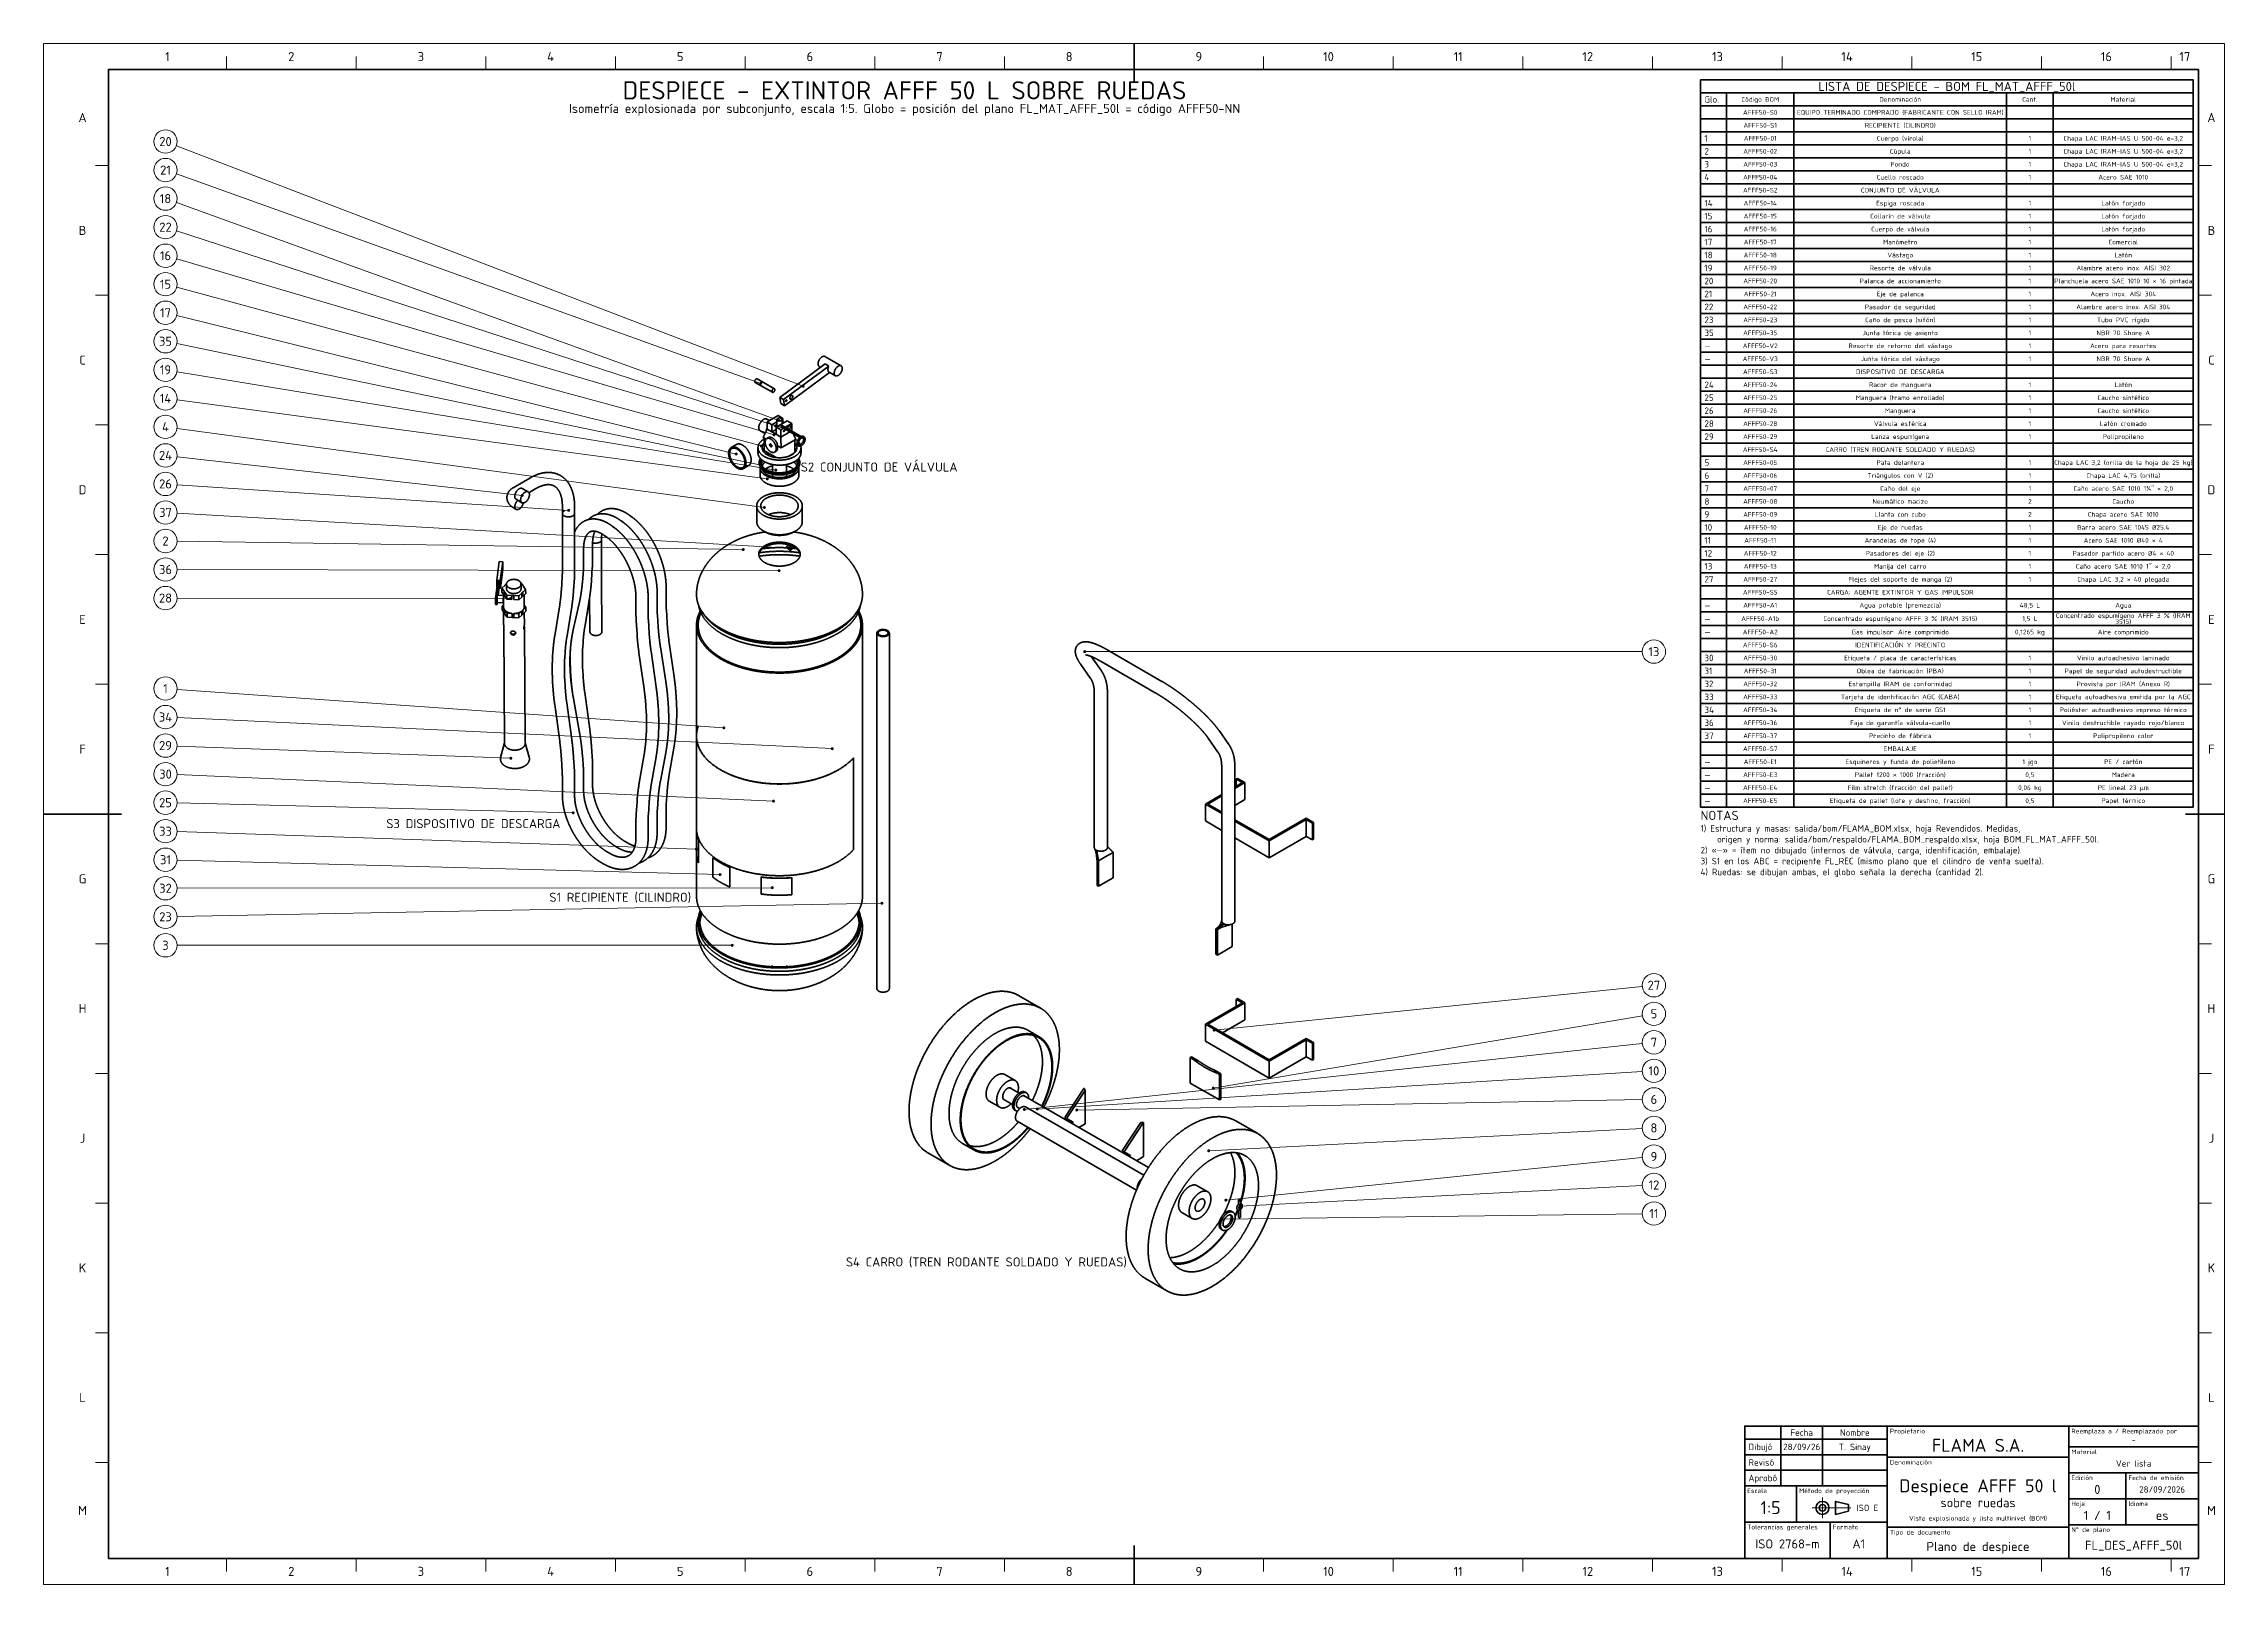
# Model space of a CAD drawing. Header units: millimetres. Extents: x 0 to 841, y 0 to 594.
import ezdxf
from ezdxf.enums import TextEntityAlignment as Align

# ---------------------------------------------------------------- set-up
doc = ezdxf.new("R2010")
doc.units = ezdxf.units.MM
doc.linetypes.add('IRAM-F-TRAZO-PUNTO', pattern=[20, 15, -2, 1, -2])
for name, color, linetype, lineweight in [('01-VISIBLE', 7, 'CONTINUOUS', 70), ('03-EJE', 1, 'IRAM-F-TRAZO-PUNTO', 18), ('06-TEXTO', 7, 'CONTINUOUS', 25), ('07-RECUADRO', 7, 'CONTINUOUS', 70), ('08-FINA', 5, 'CONTINUOUS', 18), ('10-ROTULO', 7, 'CONTINUOUS', 35), ('11-TEXTO-ROTULO', 7, 'CONTINUOUS', 25)]:
    doc.layers.add(name, color=color, linetype=linetype, lineweight=lineweight)
doc.styles.add('ISO3098', font='isocpeur.ttf')

msp = doc.modelspace()

# ---------------------------------------------------------------- hatches: boundary and pattern name
at = {"layer": '08-FINA'}
h = msp.add_hatch(color=7, dxfattribs=at)
h.dxf.hatch_style = 1
edge = h.paths.add_edge_path()
edge.add_arc((276.54, 463.02), 0.6, 0, 360)
h = msp.add_hatch(color=7, dxfattribs=at)
h.dxf.hatch_style = 1
edge = h.paths.add_edge_path()
edge.add_arc((292.92, 461.91), 0.6, 0, 360)
h = msp.add_hatch(color=7, dxfattribs=at)
h.dxf.hatch_style = 1
edge = h.paths.add_edge_path()
edge.add_arc((283.57, 448.74), 0.6, 0, 360)
h = msp.add_hatch(color=7, dxfattribs=at)
h.dxf.hatch_style = 1
edge = h.paths.add_edge_path()
edge.add_arc((286.17, 445.32), 0.6, 0, 360)
h = msp.add_hatch(color=7, dxfattribs=at)
h.dxf.hatch_style = 1
edge = h.paths.add_edge_path()
edge.add_arc((276.78, 438.89), 0.6, 0, 360)
h = msp.add_hatch(color=7, dxfattribs=at)
h.dxf.hatch_style = 1
edge = h.paths.add_edge_path()
edge.add_arc((281.68, 443.19), 0.6, 0, 360)
h = msp.add_hatch(color=7, dxfattribs=at)
h.dxf.hatch_style = 1
edge = h.paths.add_edge_path()
edge.add_arc((267.08, 435.79), 0.6, 0, 360)
h = msp.add_hatch(color=7, dxfattribs=at)
h.dxf.hatch_style = 1
edge = h.paths.add_edge_path()
edge.add_arc((276.78, 431.49), 0.6, 0, 360)
h = msp.add_hatch(color=7, dxfattribs=at)
h.dxf.hatch_style = 1
edge = h.paths.add_edge_path()
edge.add_arc((282.37, 429.62), 0.6, 0, 360)
h = msp.add_hatch(color=7, dxfattribs=at)
h.dxf.hatch_style = 1
edge = h.paths.add_edge_path()
edge.add_arc((279.08, 426.21), 0.6, 0, 360)
h = msp.add_hatch(color=7, dxfattribs=at)
h.dxf.hatch_style = 1
edge = h.paths.add_edge_path()
edge.add_arc((184.54, 419.79), 0.6, 0, 360)
h = msp.add_hatch(color=7, dxfattribs=at)
h.dxf.hatch_style = 1
edge = h.paths.add_edge_path()
edge.add_arc((202.48, 414.07), 0.6, 0, 360)
h = msp.add_hatch(color=7, dxfattribs=at)
h.dxf.hatch_style = 1
edge = h.paths.add_edge_path()
edge.add_arc((277.96, 415.18), 0.6, 0, 360)
h = msp.add_hatch(color=7, dxfattribs=at)
h.dxf.hatch_style = 1
edge = h.paths.add_edge_path()
edge.add_arc((269.82, 398.93), 0.6, 0, 360)
h = msp.add_hatch(color=7, dxfattribs=at)
h.dxf.hatch_style = 1
edge = h.paths.add_edge_path()
edge.add_arc((287.38, 399.49), 0.6, 0, 360)
h = msp.add_hatch(color=7, dxfattribs=at)
h.dxf.hatch_style = 1
edge = h.paths.add_edge_path()
edge.add_arc((283.62, 390.8), 0.6, 0, 360)
h = msp.add_hatch(color=7, dxfattribs=at)
h.dxf.hatch_style = 1
edge = h.paths.add_edge_path()
edge.add_arc((180.08, 380.09), 0.6, 0, 360)
h = msp.add_hatch(color=7, dxfattribs=at)
h.dxf.hatch_style = 1
edge = h.paths.add_edge_path()
edge.add_arc((401.48, 359.59), 0.6, 0, 360)
h = msp.add_hatch(color=7, dxfattribs=at)
h.dxf.hatch_style = 1
edge = h.paths.add_edge_path()
edge.add_arc((262.31, 330.22), 0.6, 0, 360)
h = msp.add_hatch(color=7, dxfattribs=at)
h.dxf.hatch_style = 1
edge = h.paths.add_edge_path()
edge.add_arc((304.14, 322.19), 0.6, 0, 360)
h = msp.add_hatch(color=7, dxfattribs=at)
h.dxf.hatch_style = 1
edge = h.paths.add_edge_path()
edge.add_arc((180.18, 318.49), 0.6, 0, 360)
h = msp.add_hatch(color=7, dxfattribs=at)
h.dxf.hatch_style = 1
edge = h.paths.add_edge_path()
edge.add_arc((204.21, 297.45), 0.6, 0, 360)
h = msp.add_hatch(color=7, dxfattribs=at)
h.dxf.hatch_style = 1
edge = h.paths.add_edge_path()
edge.add_arc((281.47, 301.98), 0.6, 0, 360)
h = msp.add_hatch(color=7, dxfattribs=at)
h.dxf.hatch_style = 1
edge = h.paths.add_edge_path()
edge.add_arc((251.74, 283.4), 0.6, 0, 360)
h = msp.add_hatch(color=7, dxfattribs=at)
h.dxf.hatch_style = 1
edge = h.paths.add_edge_path()
edge.add_arc((260.88, 273.65), 0.6, 0, 360)
h = msp.add_hatch(color=7, dxfattribs=at)
h.dxf.hatch_style = 1
edge = h.paths.add_edge_path()
edge.add_arc((280.98, 268.59), 0.6, 0, 360)
h = msp.add_hatch(color=7, dxfattribs=at)
h.dxf.hatch_style = 1
edge = h.paths.add_edge_path()
edge.add_arc((323.28, 262.6), 0.6, 0, 360)
h = msp.add_hatch(color=7, dxfattribs=at)
h.dxf.hatch_style = 1
edge = h.paths.add_edge_path()
edge.add_arc((265.56, 246.37), 0.6, 0, 360)
h = msp.add_hatch(color=7, dxfattribs=at)
h.dxf.hatch_style = 1
edge = h.paths.add_edge_path()
edge.add_arc((451.41, 213.69), 0.6, 0, 360)
h = msp.add_hatch(color=7, dxfattribs=at)
h.dxf.hatch_style = 1
edge = h.paths.add_edge_path()
edge.add_arc((451.08, 191.32), 0.6, 0, 360)
h = msp.add_hatch(color=7, dxfattribs=at)
h.dxf.hatch_style = 1
edge = h.paths.add_edge_path()
edge.add_arc((378.18, 183.1), 0.6, 0, 360)
h = msp.add_hatch(color=7, dxfattribs=at)
h.dxf.hatch_style = 1
edge = h.paths.add_edge_path()
edge.add_arc((383.18, 183.26), 0.6, 0, 360)
h = msp.add_hatch(color=7, dxfattribs=at)
h.dxf.hatch_style = 1
edge = h.paths.add_edge_path()
edge.add_arc((398.43, 182.87), 0.6, 0, 360)
h = msp.add_hatch(color=7, dxfattribs=at)
h.dxf.hatch_style = 1
edge = h.paths.add_edge_path()
edge.add_arc((449.33, 167.15), 0.6, 0, 360)
h = msp.add_hatch(color=7, dxfattribs=at)
h.dxf.hatch_style = 1
edge = h.paths.add_edge_path()
edge.add_arc((455.93, 148.14), 0.6, 0, 360)
h = msp.add_hatch(color=7, dxfattribs=at)
h.dxf.hatch_style = 1
edge = h.paths.add_edge_path()
edge.add_arc((461.41, 145.79), 0.6, 0, 360)
h = msp.add_hatch(color=7, dxfattribs=at)
h.dxf.hatch_style = 1
edge = h.paths.add_edge_path()
edge.add_arc((454.53, 140.75), 0.6, 0, 360)

# ---------------------------------------------------------------- linework, layer by layer
at = {"layer": '01-VISIBLE'}
for p, q in [((301.31, 473.37), (307.53, 469.77)), ((274.41, 463.41), (281.05, 459.57)), ((275.21, 464.8), (281.85, 460.96)), ((283.97, 457.6), (301.4, 470.49)), ((285.38, 456.79), (302.81, 469.68)), ((285.7, 454.38), (303.1, 467.25)), ((299.11, 469.56), (299.68, 469.23)), ((301.4, 470.49), (302.81, 469.68)), ((302.93, 467.35), (305.33, 465.96)), ((284.28, 455.2), (283.97, 457.6)), ((283.97, 457.6), (285.38, 456.79)), ((284.28, 455.2), (285.7, 454.38)), ((285.7, 454.38), (285.38, 456.79)), ((279.95, 448.66), (278.94, 449.25)), ((279.05, 448.14), (283.29, 450.59)), ((279.05, 448.14), (280.89, 447.08)), ((279.05, 445.37), (279.05, 448.14)), ((280.89, 447.08), (282.79, 448.18)), ((280.89, 444.3), (280.89, 447.08)), ((282.44, 446.18), (286.69, 448.63)), ((282.44, 446.18), (284.28, 445.12)), ((282.44, 443.41), (282.44, 446.18)), ((282.79, 446.38), (282.79, 449.11)), ((283.29, 450.59), (285.13, 449.53)), ((284.28, 445.12), (285.34, 445.73)), ((284.46, 446.24), (291.57, 442.14)), ((284.73, 449.3), (285.13, 449.53)), ((284.78, 446.8), (292.17, 442.53)), ((284.79, 447.53), (284.79, 449.11)), ((285.13, 447.73), (285.13, 449.53)), ((285.98, 446.1), (288.53, 447.57)), ((286.69, 448.63), (288.53, 447.57)), ((288.53, 444.79), (288.53, 447.57)), ((267.18, 439.46), (265.2, 438.31)), ((275.49, 436.27), (275.49, 438.23)), ((278.22, 443.66), (276.34, 444.75)), ((277.49, 442.18), (278.2, 441.77)), ((277.91, 437.28), (277.91, 441.94)), ((278.2, 441.77), (278.65, 441.52)), ((279.6, 442.13), (278.89, 441.72)), ((279.05, 445.37), (280.89, 444.3)), ((280.89, 444.3), (282.44, 445.2)), ((280.89, 444.3), (282.44, 443.41)), ((282.44, 443.41), (284.28, 442.34)), ((282.98, 439.01), (283.72, 438.59)), ((283.72, 438.59), (284.42, 438.18)), ((284.28, 442.34), (284.28, 445.12)), ((284.28, 442.34), (287.75, 444.34)), ((284.42, 438.18), (285.13, 438.59)), ((285.13, 438.59), (289.37, 441.04)), ((288.39, 444.71), (288.53, 444.79)), ((289.37, 441.04), (290.08, 441.45)), ((289.67, 436.55), (289.67, 441.21)), ((292.09, 436.27), (292.09, 438.23)), ((271.88, 431.32), (269.9, 430.17)), ((275.99, 432.2), (275.99, 432.69)), ((276.29, 427.68), (276.29, 430.55)), ((278.2, 436.87), (282.44, 434.43)), ((281.09, 428.84), (281.09, 431.74)), ((282.46, 436.85), (281.89, 436.52)), ((286.49, 428.84), (286.49, 431.74)), ((287.2, 434.88), (289.37, 436.14)), ((291.29, 427.68), (291.29, 430.55)), ((291.59, 432.2), (291.59, 432.69)), ((181.08, 422.78), (187.49, 426.51)), ((186.86, 421.18), (184.6, 422.49)), ((187.16, 420.88), (189.85, 422.45)), ((281.09, 427.6), (281.09, 427.98)), ((286.49, 427.6), (286.49, 427.98)), ((182.22, 414.45), (181.3, 414.98)), ((184.46, 417.02), (182.2, 418.33)), ((200.07, 415.52), (200.07, 412.9)), ((200.07, 412.9), (200.07, 391.01)), ((204.77, 415.52), (204.77, 412.9)), ((204.77, 412.9), (204.77, 391.01)), ((274.99, 409.73), (274.99, 415.77)), ((292.59, 409.73), (292.59, 415.77)), ((217.39, 403.54), (216.47, 404.22)), ((220.19, 407.32), (219.26, 408)), ((223.65, 409.32), (222.73, 410.01)), ((227.12, 411.32), (226.19, 412.01)), ((208.23, 399.08), (208.23, 393.52)), ((211.7, 401.08), (211.7, 395.01)), ((215.16, 403.08), (215.16, 402.75)), ((215.16, 402.75), (215.16, 395.24)), ((286.64, 399.59), (288.05, 398.77)), ((287.14, 400.46), (288.55, 399.64)), ((174.73, 387.11), (175.71, 394.33)), ((174.75, 384.1), (174.73, 387.11)), ((174.73, 387.11), (176.12, 387.03)), ((175.71, 394.33), (177.11, 394.25)), ((176.12, 387.03), (177.11, 394.25)), ((176.14, 384.02), (176.12, 387.03)), ((176.14, 384.02), (177.13, 391.24)), ((177.13, 391.24), (177.11, 394.25)), ((199.98, 388.33), (199.67, 383.44)), ((204.68, 388.03), (204.36, 383.14)), ((208.06, 389.52), (207.77, 386.19)), ((211.6, 392.03), (211.29, 387.14)), ((215.19, 387.93), (215.32, 367.36)), ((174.23, 380.22), (175.13, 386.78)), ((174.25, 377.81), (174.23, 380.22)), ((174.23, 380.22), (174.83, 380.19)), ((174.75, 384.1), (174.76, 384.1)), ((174.83, 380.19), (175.73, 386.75)), ((174.85, 377.78), (174.83, 380.19)), ((174.85, 377.78), (174.95, 378.57)), ((177.29, 378.44), (174.89, 378.57)), ((177.34, 381.24), (175.05, 381.36)), ((175.73, 386.75), (175.13, 386.78)), ((175.33, 381.35), (175.74, 384.34)), ((175.7, 384.04), (176.14, 384.02)), ((175.74, 384.34), (175.73, 386.75)), ((177.85, 385.13), (176.74, 384.08)), ((176.74, 384.08), (177.55, 382.92)), ((176.75, 382.58), (176.74, 384.08)), ((176.75, 382.58), (177.56, 381.42)), ((177.36, 376.88), (177.33, 381.75)), ((177.56, 381.42), (177.55, 382.92)), ((177.87, 380.99), (177.86, 382.49)), ((177.86, 382.49), (178.67, 381.34)), ((177.87, 380.99), (178.68, 379.83)), ((178.51, 385.75), (178.27, 385.52)), ((178.52, 383.81), (178.51, 385.61)), ((178.67, 381.34), (180.6, 381.23)), ((178.68, 379.83), (178.67, 381.34)), ((178.68, 379.83), (180.61, 379.73)), ((180.61, 379.73), (180.6, 381.23)), ((181.33, 379.69), (181.32, 381.19)), ((181.32, 381.19), (183.25, 381.08)), ((181.33, 379.69), (183.26, 379.58)), ((183.25, 381.08), (184.37, 382.13)), ((183.26, 379.58), (183.25, 381.08)), ((183.26, 379.58), (184.38, 380.63)), ((183.97, 386.31), (183.91, 386.32)), ((184.78, 385.16), (183.97, 386.31)), ((184.12, 383.85), (184.11, 385.65)), ((184.38, 380.63), (184.37, 382.13)), ((184.78, 382.52), (185.9, 383.57)), ((184.79, 381.02), (184.78, 382.52)), ((184.79, 381.02), (185.91, 382.07)), ((185.9, 383.57), (185.08, 384.73)), ((185.36, 376.93), (185.33, 381.53)), ((185.91, 382.07), (185.9, 383.57)), ((210.6, 380.92), (208.67, 368.95)), ((210.54, 380.5), (210.62, 367.33)), ((228.42, 374.71), (228.42, 380.71)), ((233.12, 374.71), (233.12, 380.71)), ((236.59, 376.85), (236.59, 382.71)), ((240.05, 378.71), (240.05, 384.71)), ((174.25, 377.81), (174.85, 377.78)), ((177.36, 377.7), (176.78, 377.16)), ((176.78, 377.16), (177.6, 376)), ((176.79, 375.65), (176.78, 377.16)), ((176.79, 375.65), (177.61, 374.5)), ((177.41, 370.05), (177.38, 374.82)), ((177.61, 374.5), (177.6, 376)), ((177.91, 374.07), (177.9, 375.57)), ((177.9, 375.57), (178.72, 374.42)), ((177.91, 374.07), (178.73, 372.91)), ((178.72, 374.42), (180.65, 374.31)), ((178.73, 372.91), (178.72, 374.42)), ((178.73, 372.91), (180.66, 372.8)), ((180.66, 372.8), (180.65, 374.31)), ((181.38, 372.76), (181.37, 374.27)), ((181.37, 374.27), (183.3, 374.16)), ((181.38, 372.76), (183.31, 372.66)), ((183.3, 374.16), (184.41, 375.21)), ((183.31, 372.66), (183.3, 374.16)), ((183.31, 372.66), (184.43, 373.71)), ((184.43, 373.71), (184.41, 375.21)), ((184.83, 375.6), (185.95, 376.65)), ((184.84, 374.1), (184.83, 375.6)), ((184.84, 374.1), (185.96, 375.15)), ((185.95, 376.65), (185.36, 377.48)), ((185.41, 370.1), (185.38, 374.6)), ((185.96, 375.15), (185.95, 376.65)), ((199.03, 377.67), (197.1, 365.7)), ((203.67, 376.92), (201.74, 364.95)), ((206.53, 378.09), (204.26, 368.04)), ((228.84, 366.46), (228.52, 371.48)), ((233.53, 366.76), (233.22, 371.78)), ((237.01, 369.07), (236.7, 373.64)), ((240.46, 370.76), (240.15, 375.78)), ((254.45, 374.15), (253.85, 375.06)), ((313.12, 374.15), (313.72, 375.06)), ((177.72, 324.21), (177.42, 368.66)), ((185.72, 324.26), (185.42, 368.71)), ((208.03, 363.17), (207.91, 361.34)), ((243.15, 349.9), (241.17, 363.83)), ((251.79, 327.07), (251.79, 369.81)), ((315.79, 265.3), (315.79, 369.81)), ((321.35, 229.69), (321.35, 366.77)), ((326.15, 229.69), (326.15, 366.77)), ((196.41, 359.47), (196.29, 357.64)), ((201.1, 359.17), (200.98, 357.34)), ((203.2, 361.15), (203.19, 360.97)), ((231.57, 345.23), (229.59, 359.17)), ((236.23, 345.9), (234.24, 359.83)), ((239.93, 348.08), (237.86, 361.47)), ((403.76, 349.26), (399.99, 354.62)), ((407.91, 352.19), (404.15, 357.54)), ((407.87, 355.77), (428.72, 343.74)), ((410.41, 360.17), (431.26, 348.14)), ((196.29, 348.14), (196.41, 346.17)), ((200.98, 348.42), (201.1, 346.45)), ((203.19, 350.23), (203.19, 350.22)), ((203.22, 352.14), (203.34, 350.17)), ((207.91, 352.42), (208.03, 350.45)), ((197.09, 339.23), (199.03, 325.02)), ((201.75, 339.86), (203.68, 325.66)), ((204.32, 341.58), (206.55, 329.11)), ((208.68, 343.86), (210.61, 329.66)), ((232.38, 336.74), (232.29, 338.31)), ((237.07, 337.03), (236.98, 338.6)), ((240.88, 339.3), (240.83, 340.08)), ((244, 341.03), (243.91, 342.6)), ((405.19, 284.11), (405.19, 343.65)), ((410.27, 284.11), (410.27, 343.65)), ((240.83, 327.66), (240.88, 328.38)), ((243.91, 329.6), (244, 331.05)), ((453.28, 329.17), (457.04, 323.82)), ((177.72, 324.44), (176.24, 318.83)), ((185.72, 324.5), (187.27, 318.9)), ((207.78, 319.71), (208.06, 316.05)), ((211.3, 322.71), (211.61, 317.46)), ((229.6, 308.24), (231.58, 319.88)), ((232.29, 325.91), (232.38, 327.37)), ((236.98, 325.6), (237.07, 327.05)), ((237.85, 309.61), (239.92, 320.62)), ((241.16, 311.45), (243.14, 323.09)), ((251.73, 291.71), (251.73, 327.07)), ((449.12, 326.25), (452.89, 320.9)), ((199.67, 318.43), (199.98, 313.19)), ((204.37, 318.71), (204.68, 313.46)), ((208.23, 311.89), (208.23, 306.16)), ((211.7, 314.4), (211.7, 308.16)), ((234.23, 307.45), (236.22, 319.09)), ((312.3, 318.68), (312.35, 318.66)), ((312.35, 283.31), (312.35, 318.66)), ((454.32, 315.29), (454.32, 255.75)), ((459.4, 315.29), (459.4, 255.75)), ((200.07, 310.39), (200.07, 304.16)), ((204.77, 310.39), (204.77, 304.16)), ((236.7, 298.88), (237.01, 303.09)), ((240.14, 300.76), (240.46, 305.42)), ((448.05, 300.84), (454.32, 304.46)), ((448.95, 300.84), (454.32, 303.94)), ((459.4, 307.39), (462.33, 309.09)), ((459.4, 306.87), (463.24, 309.09)), ((459.96, 310.46), (460.41, 310.72)), ((459.96, 310.46), (462.33, 309.09)), ((459.96, 307.72), (459.96, 310.46)), ((463.24, 309.09), (460.41, 310.72)), ((463.24, 302.56), (463.24, 309.09)), ((228.53, 297.08), (228.84, 301.74)), ((233.21, 296.76), (233.53, 301.42)), ((236.59, 289.79), (236.59, 295.81)), ((240.05, 291.79), (240.05, 297.95)), ((448.05, 294.31), (448.05, 300.84)), ((454.32, 297.22), (448.05, 300.84)), ((448.95, 300.84), (454.32, 297.74)), ((463.24, 302.56), (459.4, 300.34)), ((459.4, 294.81), (472.66, 287.16)), ((486.94, 295.4), (472.66, 287.16)), ((472.66, 286.63), (486.94, 294.88)), ((489.77, 293.77), (486.94, 295.4)), ((486.94, 294.88), (489.32, 293.51)), ((486.94, 288.35), (486.94, 294.88)), ((224.27, 286.38), (225.13, 285.89)), ((228.42, 287.79), (228.42, 293.95)), ((233.12, 287.79), (233.12, 293.95)), ((251.73, 282.24), (251.73, 291.22)), ((252.53, 278.12), (252.53, 287.11)), ((252.59, 287.11), (252.53, 287.11)), ((252.59, 278.13), (252.59, 287.11)), ((448.05, 294.31), (454.32, 290.69)), ((472.66, 286.63), (459.4, 294.29)), ((459.4, 287.76), (472.66, 280.1)), ((486.94, 288.35), (472.66, 280.1)), ((472.66, 280.1), (472.66, 286.63)), ((486.94, 288.35), (489.32, 286.98)), ((489.32, 293.51), (489.77, 293.77)), ((489.32, 286.98), (489.32, 293.51)), ((489.32, 286.98), (489.77, 287.24)), ((489.77, 287.24), (489.77, 293.77)), ((215, 278.31), (215.85, 277.82)), ((217.35, 282.38), (218.2, 281.89)), ((220.81, 284.38), (221.66, 283.89)), ((251.79, 265.3), (251.79, 281.11)), ((252.59, 278.13), (252.53, 278.12)), ((258.15, 280.16), (258.1, 280.14)), ((258.1, 272.63), (258.1, 280.14)), ((406.24, 279.25), (406.81, 278.93)), ((406.24, 269.46), (406.24, 279.25)), ((406.81, 278.93), (409.64, 280.56)), ((406.81, 269.13), (406.81, 278.93)), ((409.64, 280.56), (412.47, 282.19)), ((412.47, 272.39), (412.47, 282.19)), ((264.64, 276.42), (264.6, 276.39)), ((264.6, 268.88), (264.6, 276.39)), ((264.64, 268.91), (264.64, 276.42)), ((276.67, 272.72), (276.66, 272.69)), ((276.66, 266.15), (276.66, 272.69)), ((288.59, 272.47), (288.6, 272.43)), ((288.6, 265.9), (288.6, 272.43)), ((406.24, 269.46), (406.81, 269.13)), ((406.81, 269.13), (412.47, 272.39)), ((264.64, 268.91), (264.6, 268.88)), ((252.43, 254.46), (252.43, 255.76)), ((315.15, 254.46), (315.15, 255.76)), ((452.12, 252.77), (452.69, 252.44)), ((452.12, 242.97), (452.12, 252.77)), ((452.69, 252.44), (453.36, 252.83)), ((452.69, 242.64), (452.69, 252.44)), ((458.34, 245.91), (458.34, 254.56)), ((452.69, 242.64), (458.34, 245.91)), ((452.12, 242.97), (452.69, 242.64)), ((384.48, 222.13), (375.99, 227.03)), ((448.05, 215.93), (462.33, 224.17)), ((448.95, 215.93), (463.24, 224.17)), ((459.96, 225.54), (460.41, 225.81)), ((459.96, 225.54), (462.33, 224.17)), ((459.96, 222.8), (459.96, 225.54)), ((463.24, 224.17), (460.41, 225.81)), ((463.24, 217.64), (463.24, 224.17)), ((383.9, 211.14), (379.58, 213.64)), ((448.05, 209.39), (448.05, 215.93)), ((472.66, 201.72), (448.05, 215.93)), ((448.95, 215.93), (472.66, 202.24)), ((463.24, 217.64), (454.61, 212.66)), ((486.94, 210.49), (472.66, 202.24)), ((489.77, 208.85), (486.94, 210.49)), ((442.19, 203.07), (442.65, 203.34)), ((442.19, 193.28), (442.19, 203.07)), ((442.19, 203.07), (443.14, 202.53)), ((442.65, 203.34), (445.5, 201.69)), ((448.05, 209.39), (472.66, 195.19)), ((472.66, 201.72), (486.94, 209.97)), ((486.94, 203.43), (472.66, 195.19)), ((486.94, 209.97), (489.32, 208.59)), ((486.94, 203.43), (486.94, 209.97)), ((486.94, 203.43), (489.32, 202.06)), ((489.32, 208.59), (489.77, 208.85)), ((489.32, 202.06), (489.32, 208.59)), ((489.32, 202.06), (489.77, 202.32)), ((489.77, 202.32), (489.77, 208.85)), ((374.7, 194.22), (370.63, 196.56)), ((451.11, 198.45), (453.96, 196.8)), ((452.56, 197.09), (453.51, 196.54)), ((453.51, 196.54), (453.96, 196.8)), ((453.51, 186.74), (453.51, 196.54)), ((453.96, 187.01), (453.96, 196.8)), ((472.66, 195.19), (472.66, 201.72)), ((368.76, 183.93), (364.69, 186.28)), ((370.1, 187.08), (373.66, 185.02)), ((372.64, 191.48), (376.2, 189.42)), ((377.95, 188.41), (426.03, 160.66)), ((378.48, 189.79), (379.04, 189.47)), ((401.14, 191.11), (393.79, 180)), ((401.63, 190.44), (394.47, 179.61)), ((401.33, 191.22), (401.14, 191.11)), ((401.14, 191.11), (401.48, 190.91)), ((401.63, 177.55), (401.63, 190.44)), ((442.19, 193.28), (453.51, 186.74)), ((453.51, 186.74), (453.96, 187.01)), ((374.48, 182.87), (375.04, 182.54)), ((375.41, 184.01), (376.42, 183.43)), ((375.46, 178.55), (421.47, 151.99)), ((378.63, 184.05), (424.27, 157.7)), ((393.79, 180), (394.47, 179.61)), ((394.47, 179.61), (397, 178.15)), ((396.33, 178.53), (396.01, 177.98)), ((397, 178.15), (396.68, 177.6)), ((399.2, 176.15), (401.63, 177.55)), ((423.16, 178.01), (416, 167.18)), ((424.01, 177.9), (416.67, 166.79)), ((423.68, 178.1), (424.01, 177.9)), ((424.21, 178.01), (424.01, 177.9)), ((424.21, 164.95), (424.21, 178.01)), ((459.71, 178.69), (468.2, 173.79)), ((358.7, 167.49), (354.38, 169.99)), ((349.48, 161.51), (340.99, 166.4)), ((416, 167.18), (416.67, 166.79)), ((416.67, 166.79), (419.21, 165.33)), ((418.53, 165.72), (418.22, 165.17)), ((419.21, 165.33), (418.89, 164.78)), ((421.4, 163.33), (424.21, 164.95)), ((444.85, 153.71), (448.91, 151.37)), ((438.91, 143.43), (442.97, 141.08)), ((458.13, 143.81), (458.69, 143.48)), ((460.79, 146.49), (460.79, 148.12)), ((460.79, 141.59), (460.79, 144.23)), ((461.59, 146.49), (461.59, 148.12)), ((461.59, 145), (461.59, 146.01)), ((461.59, 141.59), (461.59, 144.51)), ((454.13, 136.88), (454.69, 136.55)), ((424.71, 118.07), (433.2, 113.17))]:
    msp.add_line(p, q, dxfattribs=at)
for points in [[(299.99, 473.12), (299.93, 473.07), (299.86, 473.02), (299.8, 472.96), (299.74, 472.91), (299.69, 472.85), (299.63, 472.79), (299.57, 472.73), (299.52, 472.67), (299.47, 472.61), (299.42, 472.55), (299.37, 472.49), (299.32, 472.42), (299.27, 472.35), (299.23, 472.29), (299.18, 472.22), (299.14, 472.15), (299.1, 472.08), (299.06, 472.01), (299.02, 471.94), (298.99, 471.87), (298.95, 471.79), (298.92, 471.72), (298.89, 471.64), (298.86, 471.57), (298.83, 471.49), (298.8, 471.42), (298.78, 471.34), (298.75, 471.26), (298.73, 471.18), (298.72, 471.1), (298.7, 471.02), (298.68, 470.94), (298.67, 470.86), (298.66, 470.78), (298.66, 470.7), (298.65, 470.62), (298.65, 470.54), (298.66, 470.46), (298.66, 470.38), (298.67, 470.3), (298.69, 470.22), (298.7, 470.14), (298.73, 470.06), (298.75, 469.99), (298.79, 469.91), (298.83, 469.84), (298.87, 469.77), (298.92, 469.71), (298.98, 469.65), (299.04, 469.6), (299.11, 469.56)], [(301.31, 473.37), (301.23, 473.4), (301.16, 473.43), (301.08, 473.45), (300.99, 473.47), (300.91, 473.47), (300.83, 473.47), (300.74, 473.46), (300.66, 473.44), (300.58, 473.42), (300.5, 473.4), (300.42, 473.37), (300.35, 473.33), (300.27, 473.29), (300.2, 473.25), (300.13, 473.21), (300.06, 473.16), (299.99, 473.12)], [(274.81, 464.76), (274.74, 464.71), (274.67, 464.66), (274.61, 464.6), (274.55, 464.54), (274.5, 464.47), (274.45, 464.41), (274.41, 464.33), (274.37, 464.26), (274.33, 464.18), (274.3, 464.11), (274.28, 464.03), (274.26, 463.94), (274.25, 463.86), (274.24, 463.78), (274.25, 463.69), (274.26, 463.61), (274.29, 463.53), (274.34, 463.46), (274.41, 463.41)], [(275.21, 464.8), (275.14, 464.82), (275.07, 464.83), (275, 464.83), (274.94, 464.81), (274.87, 464.79), (274.81, 464.76)], [(302.81, 469.68), (302.78, 469.6), (302.74, 469.53), (302.71, 469.46), (302.68, 469.38), (302.65, 469.3), (302.62, 469.23), (302.6, 469.15), (302.58, 469.07), (302.56, 468.99), (302.54, 468.91), (302.52, 468.83), (302.51, 468.75), (302.49, 468.67), (302.48, 468.59), (302.48, 468.51), (302.47, 468.43), (302.47, 468.34), (302.47, 468.26), (302.48, 468.18), (302.49, 468.1), (302.5, 468.02), (302.52, 467.94), (302.54, 467.86), (302.57, 467.79), (302.6, 467.71), (302.64, 467.64), (302.69, 467.57), (302.74, 467.51), (302.8, 467.45), (302.86, 467.4), (302.93, 467.35)], [(306.21, 469.52), (306.15, 469.47), (306.09, 469.42), (306.03, 469.37), (305.97, 469.32), (305.91, 469.26), (305.85, 469.2), (305.8, 469.14), (305.74, 469.08), (305.69, 469.02), (305.64, 468.96), (305.59, 468.89), (305.54, 468.83), (305.49, 468.76), (305.45, 468.69), (305.4, 468.63), (305.36, 468.56), (305.32, 468.49), (305.28, 468.42), (305.24, 468.34), (305.21, 468.27), (305.17, 468.2), (305.14, 468.13), (305.11, 468.05), (305.08, 467.98), (305.05, 467.9), (305.02, 467.82), (305, 467.75), (304.98, 467.67), (304.96, 467.59), (304.94, 467.51), (304.92, 467.43), (304.91, 467.35), (304.9, 467.27), (304.89, 467.19), (304.88, 467.11), (304.88, 467.03), (304.88, 466.95), (304.88, 466.87), (304.88, 466.79), (304.89, 466.71), (304.91, 466.63), (304.93, 466.55), (304.95, 466.47), (304.98, 466.39), (305.01, 466.32), (305.05, 466.25), (305.09, 466.18), (305.14, 466.12), (305.2, 466.06), (305.26, 466.01), (305.33, 465.96)], [(305.33, 465.96), (305.4, 465.93), (305.48, 465.9), (305.56, 465.88), (305.64, 465.87), (305.72, 465.86), (305.8, 465.86), (305.88, 465.87), (305.96, 465.88), (306.03, 465.9), (306.11, 465.93), (306.19, 465.95), (306.26, 465.99), (306.33, 466.02), (306.4, 466.06), (306.47, 466.1), (306.54, 466.14), (306.61, 466.19), (306.67, 466.23), (306.74, 466.28), (306.8, 466.34), (306.86, 466.39), (306.92, 466.44), (306.97, 466.5), (307.03, 466.56), (307.08, 466.62), (307.14, 466.68), (307.19, 466.74), (307.24, 466.8), (307.29, 466.87), (307.34, 466.93), (307.38, 467), (307.43, 467.06), (307.47, 467.13), (307.51, 467.2), (307.55, 467.27), (307.59, 467.34), (307.63, 467.41), (307.66, 467.48), (307.7, 467.56), (307.73, 467.63), (307.76, 467.7), (307.79, 467.78), (307.82, 467.85), (307.84, 467.93), (307.87, 468.01), (307.89, 468.08), (307.91, 468.16), (307.93, 468.24), (307.94, 468.32), (307.96, 468.4), (307.97, 468.48), (307.98, 468.56), (307.98, 468.64), (307.99, 468.72), (307.99, 468.8), (307.98, 468.88), (307.98, 468.96), (307.97, 469.04), (307.95, 469.12), (307.94, 469.2), (307.91, 469.27), (307.88, 469.35), (307.85, 469.42), (307.81, 469.49), (307.77, 469.56), (307.72, 469.62), (307.66, 469.68), (307.6, 469.73), (307.53, 469.77)], [(307.53, 469.77), (307.46, 469.81), (307.38, 469.84), (307.3, 469.86), (307.22, 469.87), (307.13, 469.88), (307.05, 469.87), (306.97, 469.87), (306.88, 469.85), (306.8, 469.83), (306.72, 469.8), (306.65, 469.77), (306.57, 469.74), (306.5, 469.7), (306.42, 469.66), (306.35, 469.62), (306.28, 469.57), (306.21, 469.52)], [(281.45, 460.92), (281.38, 460.87), (281.32, 460.82), (281.26, 460.76), (281.2, 460.7), (281.15, 460.64), (281.1, 460.57), (281.05, 460.5), (281.01, 460.42), (280.98, 460.35), (280.95, 460.27), (280.92, 460.19), (280.91, 460.11), (280.89, 460.02), (280.89, 459.94), (280.89, 459.86), (280.91, 459.77), (280.94, 459.7), (280.99, 459.63), (281.05, 459.57)], [(281.05, 459.57), (281.13, 459.54), (281.21, 459.54), (281.29, 459.55), (281.37, 459.57), (281.44, 459.6), (281.51, 459.65), (281.57, 459.7), (281.63, 459.75), (281.69, 459.81), (281.74, 459.87), (281.79, 459.93), (281.83, 460), (281.87, 460.07), (281.91, 460.14), (281.94, 460.22), (281.97, 460.29), (281.99, 460.37), (282.01, 460.45), (282.02, 460.53), (282.02, 460.61), (282.01, 460.69), (282, 460.77), (281.96, 460.84), (281.92, 460.91), (281.85, 460.96)], [(281.85, 460.96), (281.79, 460.99), (281.72, 461), (281.65, 460.99), (281.58, 460.98), (281.52, 460.95), (281.45, 460.92)], [(286.36, 456.61), (286.29, 456.56), (286.23, 456.49), (286.18, 456.41), (286.15, 456.32), (286.14, 456.23), (286.15, 456.14), (286.2, 456.07)], [(286.2, 456.07), (286.28, 456.06), (286.36, 456.09), (286.42, 456.13), (286.48, 456.19), (286.52, 456.26), (286.56, 456.33), (286.58, 456.41), (286.59, 456.49), (286.57, 456.57), (286.52, 456.63)], [(286.52, 456.63), (286.5, 456.64), (286.47, 456.64), (286.44, 456.64), (286.41, 456.63), (286.39, 456.62), (286.36, 456.61)], [(288.34, 458.31), (288.27, 458.26), (288.21, 458.21), (288.14, 458.15), (288.09, 458.09), (288.03, 458.03), (287.99, 457.96), (287.94, 457.89), (287.9, 457.81), (287.87, 457.74), (287.84, 457.66), (287.81, 457.58), (287.79, 457.5), (287.78, 457.41), (287.78, 457.33), (287.78, 457.25), (287.8, 457.16), (287.83, 457.08), (287.88, 457.02), (287.94, 456.96)], [(287.94, 456.96), (288.02, 456.93), (288.1, 456.93), (288.18, 456.94), (288.25, 456.96), (288.33, 456.99), (288.4, 457.04), (288.46, 457.09), (288.52, 457.14), (288.58, 457.2), (288.63, 457.26), (288.68, 457.32), (288.72, 457.39), (288.76, 457.46), (288.8, 457.53), (288.83, 457.61), (288.86, 457.68), (288.88, 457.76), (288.9, 457.84), (288.91, 457.92), (288.91, 458), (288.9, 458.08), (288.88, 458.16), (288.85, 458.23), (288.8, 458.3), (288.74, 458.35)], [(288.74, 458.35), (288.68, 458.38), (288.61, 458.39), (288.54, 458.38), (288.47, 458.37), (288.4, 458.34), (288.34, 458.31)], [(276.34, 444.75), (276.27, 444.79), (276.2, 444.84), (276.15, 444.9), (276.09, 444.96), (276.04, 445.02), (276, 445.09), (275.96, 445.16), (275.93, 445.23), (275.9, 445.31), (275.87, 445.39), (275.85, 445.46), (275.83, 445.54), (275.82, 445.62), (275.81, 445.7), (275.8, 445.78), (275.8, 445.86), (275.8, 445.95), (275.8, 446.03), (275.8, 446.11), (275.81, 446.19), (275.82, 446.27), (275.83, 446.35), (275.84, 446.43), (275.86, 446.51), (275.87, 446.59), (275.89, 446.67), (275.91, 446.74), (275.94, 446.82), (275.96, 446.9), (275.98, 446.98), (276.01, 447.05), (276.04, 447.13), (276.07, 447.2), (276.1, 447.28), (276.13, 447.35), (276.17, 447.43), (276.2, 447.5), (276.24, 447.57), (276.28, 447.64), (276.32, 447.71), (276.36, 447.78), (276.4, 447.85), (276.44, 447.92), (276.49, 447.99), (276.53, 448.06), (276.58, 448.12), (276.63, 448.19), (276.67, 448.25), (276.73, 448.32), (276.78, 448.38), (276.83, 448.44), (276.88, 448.5), (276.94, 448.56), (276.99, 448.62), (277.05, 448.67), (277.11, 448.73), (277.17, 448.78), (277.23, 448.84), (277.3, 448.89), (277.36, 448.94), (277.43, 448.99), (277.49, 449.03), (277.56, 449.08), (277.63, 449.12), (277.7, 449.16), (277.77, 449.19), (277.85, 449.23), (277.92, 449.26), (278, 449.29), (278.07, 449.31), (278.15, 449.33), (278.23, 449.35), (278.31, 449.36), (278.39, 449.37), (278.47, 449.37), (278.55, 449.37), (278.63, 449.36), (278.71, 449.34), (278.79, 449.32), (278.86, 449.29), (278.94, 449.25)], [(278.63, 444.51), (278.64, 444.6), (278.65, 444.68), (278.66, 444.76), (278.68, 444.84), (278.69, 444.92), (278.71, 444.99), (278.73, 445.07), (278.75, 445.15), (278.78, 445.23), (278.8, 445.31), (278.83, 445.38), (278.85, 445.46), (278.88, 445.54), (278.91, 445.61), (278.95, 445.69), (278.98, 445.76), (279.01, 445.83), (279.05, 445.91)], [(282.16, 446.93), (282.09, 446.88), (282.03, 446.81), (281.98, 446.73), (281.95, 446.64), (281.94, 446.56), (281.95, 446.47), (282, 446.39)], [(282, 446.39), (282.08, 446.38), (282.16, 446.41), (282.22, 446.45), (282.28, 446.51), (282.32, 446.58), (282.36, 446.65), (282.38, 446.73), (282.39, 446.81), (282.37, 446.89), (282.32, 446.95)], [(282.32, 446.95), (282.3, 446.96), (282.27, 446.96), (282.24, 446.96), (282.21, 446.96), (282.19, 446.95), (282.16, 446.93)], [(284.79, 449.11), (284.78, 449.19), (284.75, 449.26), (284.71, 449.33), (284.66, 449.4), (284.59, 449.45), (284.53, 449.5), (284.46, 449.54), (284.38, 449.57), (284.31, 449.6), (284.23, 449.63), (284.15, 449.65), (284.07, 449.66), (283.99, 449.67), (283.91, 449.68), (283.83, 449.68), (283.75, 449.68), (283.67, 449.68), (283.59, 449.67), (283.5, 449.66), (283.42, 449.65), (283.35, 449.63), (283.27, 449.6), (283.19, 449.57), (283.12, 449.54), (283.05, 449.5), (282.98, 449.45), (282.92, 449.4), (282.87, 449.33), (282.83, 449.26), (282.8, 449.19), (282.79, 449.11)], [(282.79, 449.11), (282.8, 449.03), (282.83, 448.95), (282.87, 448.88), (282.93, 448.81), (282.99, 448.76), (283.06, 448.71), (283.13, 448.67), (283.21, 448.64), (283.28, 448.61), (283.36, 448.58), (283.44, 448.57), (283.53, 448.55), (283.61, 448.54), (283.69, 448.53), (283.77, 448.53), (283.86, 448.53), (283.94, 448.54), (284.02, 448.55), (284.11, 448.56), (284.19, 448.58), (284.27, 448.6), (284.35, 448.63), (284.42, 448.66), (284.5, 448.7)], [(284.62, 446.78), (284.55, 446.72), (284.49, 446.66), (284.44, 446.58), (284.41, 446.49), (284.4, 446.4), (284.41, 446.31), (284.46, 446.24)], [(284.5, 448.7), (284.57, 448.75), (284.64, 448.8), (284.7, 448.87), (284.74, 448.94), (284.78, 449.02), (284.79, 449.11)], [(284.78, 446.8), (284.76, 446.81), (284.73, 446.81), (284.7, 446.81), (284.67, 446.8), (284.65, 446.79), (284.62, 446.78)], [(287.54, 446.67), (287.47, 446.63), (287.4, 446.57), (287.34, 446.52), (287.28, 446.45), (287.23, 446.39), (287.18, 446.32), (287.13, 446.25), (287.09, 446.17), (287.06, 446.1), (287.03, 446.02), (287, 445.94), (286.99, 445.85), (286.97, 445.77), (286.97, 445.69), (286.98, 445.6), (286.99, 445.52)], [(287.37, 445.3), (287.45, 445.32), (287.52, 445.36), (287.59, 445.4), (287.66, 445.45), (287.72, 445.5), (287.77, 445.56), (287.82, 445.62), (287.87, 445.69), (287.92, 445.75), (287.96, 445.82), (287.99, 445.9), (288.02, 445.97), (288.05, 446.05), (288.07, 446.12), (288.09, 446.2), (288.1, 446.28), (288.1, 446.36), (288.09, 446.44), (288.08, 446.52), (288.05, 446.6), (288, 446.66), (287.94, 446.71)], [(287.94, 446.71), (287.87, 446.74), (287.8, 446.75), (287.73, 446.74), (287.66, 446.73), (287.6, 446.7), (287.54, 446.67)], [(269.9, 430.17), (269.83, 430.13), (269.76, 430.1), (269.69, 430.07), (269.61, 430.04), (269.54, 430.01), (269.46, 429.99), (269.38, 429.97), (269.3, 429.96), (269.22, 429.95), (269.14, 429.94), (269.06, 429.93), (268.98, 429.93), (268.9, 429.93), (268.82, 429.94), (268.74, 429.94), (268.67, 429.95), (268.59, 429.96), (268.51, 429.98), (268.43, 429.99), (268.35, 430.01), (268.27, 430.03), (268.2, 430.05), (268.12, 430.08), (268.05, 430.1), (267.97, 430.13), (267.9, 430.16), (267.82, 430.19), (267.75, 430.23), (267.68, 430.26), (267.61, 430.3), (267.54, 430.34), (267.47, 430.37), (267.4, 430.41), (267.33, 430.46), (267.26, 430.5), (267.19, 430.54), (267.13, 430.59), (267.06, 430.63), (267, 430.68), (266.93, 430.73), (266.87, 430.78), (266.81, 430.82), (266.74, 430.88), (266.68, 430.93), (266.62, 430.98), (266.56, 431.03), (266.5, 431.09), (266.44, 431.14), (266.38, 431.19), (266.33, 431.25), (266.27, 431.31), (266.22, 431.36), (266.16, 431.42), (266.11, 431.48), (266.05, 431.54), (266, 431.6), (265.95, 431.66), (265.89, 431.72), (265.84, 431.78), (265.79, 431.84), (265.74, 431.91), (265.69, 431.97), (265.64, 432.03), (265.6, 432.1), (265.55, 432.16), (265.5, 432.23), (265.46, 432.29), (265.41, 432.36), (265.37, 432.43), (265.32, 432.49), (265.28, 432.56), (265.24, 432.63), (265.2, 432.7), (265.16, 432.77), (265.12, 432.83), (265.08, 432.9), (265.04, 432.97), (265, 433.04), (264.96, 433.12), (264.92, 433.19), (264.89, 433.26), (264.85, 433.33), (264.82, 433.4), (264.78, 433.47), (264.75, 433.55), (264.72, 433.62), (264.69, 433.69), (264.66, 433.77), (264.63, 433.84), (264.6, 433.92), (264.57, 433.99), (264.54, 434.07), (264.51, 434.14), (264.49, 434.22), (264.46, 434.29), (264.44, 434.37), (264.41, 434.45), (264.39, 434.52), (264.37, 434.6), (264.35, 434.68), (264.33, 434.75), (264.31, 434.83), (264.29, 434.91), (264.28, 434.99), (264.26, 435.07), (264.25, 435.15), (264.23, 435.22), (264.22, 435.3), (264.21, 435.38), (264.2, 435.46), (264.19, 435.54), (264.18, 435.62), (264.17, 435.7), (264.17, 435.78), (264.16, 435.86), (264.16, 435.94), (264.16, 436.02), (264.16, 436.1), (264.16, 436.18), (264.16, 436.26), (264.17, 436.34), (264.17, 436.42), (264.18, 436.5), (264.19, 436.58), (264.2, 436.66), (264.22, 436.74), (264.23, 436.82), (264.25, 436.89), (264.27, 436.97), (264.29, 437.05), (264.31, 437.13), (264.34, 437.2), (264.36, 437.28), (264.39, 437.35), (264.42, 437.42), (264.46, 437.5), (264.5, 437.57), (264.54, 437.64), (264.58, 437.71), (264.62, 437.77), (264.67, 437.84), (264.72, 437.9), (264.77, 437.96), (264.83, 438.02), (264.88, 438.07), (264.94, 438.13), (265, 438.18), (265.07, 438.23), (265.13, 438.27), (265.2, 438.31)], [(265.2, 438.31), (265.13, 438.27), (265.07, 438.23), (265, 438.18), (264.94, 438.13), (264.88, 438.07), (264.83, 438.01), (264.78, 437.95), (264.73, 437.89), (264.68, 437.83), (264.63, 437.76), (264.59, 437.69), (264.55, 437.62), (264.51, 437.55), (264.48, 437.48), (264.45, 437.4), (264.42, 437.33), (264.39, 437.25), (264.37, 437.18), (264.35, 437.1), (264.33, 437.02), (264.31, 436.94), (264.29, 436.87), (264.28, 436.79), (264.27, 436.71), (264.26, 436.63), (264.25, 436.55), (264.24, 436.47), (264.24, 436.39), (264.23, 436.31), (264.23, 436.23), (264.23, 436.15), (264.23, 436.07), (264.23, 435.99), (264.24, 435.91), (264.24, 435.83), (264.25, 435.75), (264.26, 435.67), (264.26, 435.59), (264.27, 435.51), (264.29, 435.43), (264.3, 435.35), (264.31, 435.27), (264.33, 435.19), (264.34, 435.11), (264.36, 435.03), (264.37, 434.96), (264.39, 434.88), (264.41, 434.8), (264.43, 434.72), (264.45, 434.65), (264.48, 434.57), (264.5, 434.49), (264.52, 434.42), (264.55, 434.34), (264.57, 434.26), (264.6, 434.19), (264.63, 434.11), (264.66, 434.04), (264.68, 433.96), (264.71, 433.89), (264.74, 433.81), (264.78, 433.74), (264.81, 433.67), (264.84, 433.59), (264.87, 433.52), (264.91, 433.45), (264.94, 433.38), (264.98, 433.3), (265.01, 433.23), (265.05, 433.16), (265.09, 433.09), (265.13, 433.02), (265.17, 432.95), (265.21, 432.88), (265.25, 432.81), (265.29, 432.74), (265.33, 432.67), (265.37, 432.61), (265.42, 432.54), (265.46, 432.47), (265.5, 432.4), (265.55, 432.34), (265.59, 432.27), (265.64, 432.21), (265.69, 432.14), (265.74, 432.08), (265.78, 432.01), (265.83, 431.95), (265.88, 431.89), (265.93, 431.83), (265.99, 431.76), (266.04, 431.7), (266.09, 431.64), (266.14, 431.58), (266.2, 431.52), (266.25, 431.46), (266.31, 431.4), (266.36, 431.35), (266.42, 431.29), (266.48, 431.23), (266.53, 431.18), (266.59, 431.12), (266.65, 431.07), (266.71, 431.02), (266.77, 430.96), (266.83, 430.91), (266.89, 430.86), (266.96, 430.81), (267.02, 430.76), (267.08, 430.71), (267.15, 430.67), (267.21, 430.62), (267.28, 430.57), (267.35, 430.53), (267.42, 430.49), (267.48, 430.45), (267.55, 430.4)], [(269.66, 430.59), (269.59, 430.55), (269.52, 430.52), (269.45, 430.49), (269.37, 430.46), (269.29, 430.44), (269.22, 430.42), (269.14, 430.41), (269.06, 430.4), (268.98, 430.39), (268.9, 430.39), (268.82, 430.39), (268.74, 430.4), (268.66, 430.4), (268.58, 430.41), (268.5, 430.43), (268.42, 430.44), (268.34, 430.46), (268.27, 430.48), (268.19, 430.51), (268.11, 430.53), (268.04, 430.56), (267.96, 430.59), (267.89, 430.62), (267.82, 430.66), (267.75, 430.69), (267.68, 430.73), (267.6, 430.77), (267.54, 430.81), (267.47, 430.85), (267.4, 430.89), (267.33, 430.93), (267.27, 430.98), (267.2, 431.02), (267.14, 431.07), (267.07, 431.12), (267.01, 431.17), (266.95, 431.22), (266.88, 431.27), (266.82, 431.32), (266.76, 431.38), (266.7, 431.43), (266.65, 431.48), (266.59, 431.54), (266.53, 431.6), (266.47, 431.65), (266.42, 431.71), (266.36, 431.77), (266.31, 431.83), (266.26, 431.89), (266.2, 431.95), (266.15, 432.01), (266.1, 432.07), (266.05, 432.13), (266, 432.19), (265.95, 432.26), (265.9, 432.32), (265.86, 432.39), (265.81, 432.45), (265.76, 432.52), (265.72, 432.58), (265.67, 432.65), (265.63, 432.72), (265.59, 432.78), (265.55, 432.85), (265.5, 432.92), (265.46, 432.99), (265.42, 433.06), (265.38, 433.13), (265.35, 433.2), (265.31, 433.27), (265.27, 433.34), (265.23, 433.41), (265.2, 433.48), (265.16, 433.56), (265.13, 433.63), (265.1, 433.7), (265.07, 433.77), (265.03, 433.85), (265, 433.92), (264.97, 434), (264.95, 434.07), (264.92, 434.15), (264.89, 434.22), (264.87, 434.3), (264.84, 434.37), (264.82, 434.45), (264.79, 434.53), (264.77, 434.6), (264.75, 434.68), (264.73, 434.76), (264.71, 434.84), (264.69, 434.91), (264.68, 434.99), (264.66, 435.07), (264.64, 435.15), (264.63, 435.23), (264.62, 435.31), (264.61, 435.39), (264.6, 435.47), (264.59, 435.55), (264.58, 435.62), (264.58, 435.7), (264.57, 435.78), (264.57, 435.86), (264.57, 435.94), (264.57, 436.02), (264.57, 436.1), (264.58, 436.18), (264.58, 436.26), (264.59, 436.34), (264.6, 436.42), (264.61, 436.5), (264.62, 436.58), (264.64, 436.66), (264.66, 436.74), (264.68, 436.82), (264.7, 436.89), (264.72, 436.97), (264.75, 437.04), (264.78, 437.12), (264.81, 437.19), (264.85, 437.26), (264.89, 437.33), (264.93, 437.4), (264.98, 437.47), (265.02, 437.53), (265.07, 437.59), (265.13, 437.65), (265.19, 437.71), (265.25, 437.76), (265.31, 437.81), (265.37, 437.85), (265.44, 437.9)], [(267.55, 438.08), (267.48, 438.12), (267.41, 438.16), (267.34, 438.2), (267.26, 438.23), (267.19, 438.27), (267.11, 438.3), (267.03, 438.33), (266.96, 438.36), (266.88, 438.39), (266.8, 438.41), (266.72, 438.44), (266.64, 438.46), (266.56, 438.48), (266.48, 438.49), (266.4, 438.51), (266.32, 438.52), (266.24, 438.53), (266.15, 438.53), (266.07, 438.53), (265.99, 438.53), (265.91, 438.53), (265.83, 438.52), (265.74, 438.51), (265.66, 438.49), (265.58, 438.47), (265.5, 438.45), (265.43, 438.42), (265.35, 438.39), (265.28, 438.35), (265.2, 438.31)], [(265.44, 437.9), (265.52, 437.94), (265.59, 437.97), (265.67, 438), (265.74, 438.03), (265.82, 438.05), (265.9, 438.07), (265.99, 438.08), (266.07, 438.09), (266.15, 438.09), (266.23, 438.09), (266.31, 438.09), (266.4, 438.09), (266.48, 438.08), (266.56, 438.07), (266.64, 438.05), (266.72, 438.03), (266.8, 438.01), (266.88, 437.99), (266.96, 437.96), (267.03, 437.94), (267.11, 437.91), (267.19, 437.87), (267.26, 437.84), (267.34, 437.8), (267.41, 437.77), (267.48, 437.73), (267.55, 437.69)], [(267.43, 437.68), (267.36, 437.72), (267.29, 437.75), (267.22, 437.79), (267.15, 437.83), (267.07, 437.86), (267, 437.89), (266.92, 437.92), (266.85, 437.95), (266.77, 437.97), (266.69, 437.99), (266.62, 438.01), (266.54, 438.03), (266.46, 438.05), (266.38, 438.06), (266.3, 438.07), (266.22, 438.07), (266.14, 438.07), (266.06, 438.07), (265.98, 438.07), (265.9, 438.05), (265.82, 438.04), (265.74, 438.02), (265.66, 438), (265.59, 437.97), (265.51, 437.93), (265.44, 437.9)], [(271.88, 431.32), (271.95, 431.36), (272.02, 431.4), (272.08, 431.45), (272.14, 431.5), (272.2, 431.56), (272.26, 431.61), (272.31, 431.67), (272.36, 431.74), (272.41, 431.8), (272.45, 431.87), (272.5, 431.94), (272.53, 432), (272.57, 432.08), (272.61, 432.15), (272.64, 432.22), (272.67, 432.3), (272.69, 432.37), (272.72, 432.45), (272.74, 432.53), (272.76, 432.6), (272.78, 432.68), (272.79, 432.76), (272.81, 432.84), (272.82, 432.92), (272.83, 433), (272.84, 433.08), (272.85, 433.16), (272.85, 433.24), (272.85, 433.32), (272.86, 433.4), (272.86, 433.48), (272.86, 433.56), (272.85, 433.64), (272.85, 433.72), (272.84, 433.8), (272.84, 433.88), (272.83, 433.96), (272.82, 434.04), (272.81, 434.12), (272.8, 434.19), (272.79, 434.27), (272.78, 434.35), (272.76, 434.43), (272.75, 434.51), (272.73, 434.59), (272.71, 434.67), (272.69, 434.75), (272.67, 434.82), (272.65, 434.9), (272.63, 434.98), (272.61, 435.05), (272.59, 435.13), (272.56, 435.21), (272.54, 435.28), (272.51, 435.36), (272.49, 435.44), (272.46, 435.51), (272.43, 435.59), (272.4, 435.66), (272.37, 435.74), (272.34, 435.81), (272.31, 435.88), (272.28, 435.96), (272.25, 436.03), (272.22, 436.1), (272.18, 436.18), (272.15, 436.25), (272.11, 436.32), (272.07, 436.39), (272.04, 436.46), (272, 436.53), (271.96, 436.6), (271.92, 436.67), (271.88, 436.74), (271.84, 436.81), (271.8, 436.88), (271.76, 436.95), (271.72, 437.02), (271.67, 437.08), (271.63, 437.15), (271.59, 437.22), (271.54, 437.28), (271.5, 437.35), (271.45, 437.41), (271.4, 437.48), (271.35, 437.54), (271.31, 437.61), (271.26, 437.67), (271.21, 437.73), (271.16, 437.8), (271.11, 437.86), (271.05, 437.92), (271, 437.98), (270.95, 438.04), (270.89, 438.1), (270.84, 438.16), (270.79, 438.22), (270.73, 438.27), (270.67, 438.33), (270.62, 438.39), (270.56, 438.44), (270.5, 438.5), (270.44, 438.55), (270.38, 438.61), (270.32, 438.66), (270.26, 438.71), (270.2, 438.76), (270.14, 438.81), (270.07, 438.86), (270.01, 438.91), (269.94, 438.96), (269.88, 439), (269.81, 439.05), (269.75, 439.09), (269.68, 439.14), (269.61, 439.18), (269.54, 439.22), (269.47, 439.26), (269.4, 439.3), (269.33, 439.33), (269.26, 439.37), (269.19, 439.4), (269.11, 439.43), (269.04, 439.47), (268.96, 439.49), (268.89, 439.52), (268.81, 439.55), (268.74, 439.57), (268.66, 439.59), (268.58, 439.61), (268.5, 439.63), (268.42, 439.64), (268.35, 439.66), (268.27, 439.66), (268.19, 439.67), (268.11, 439.68), (268.03, 439.68), (267.95, 439.67), (267.87, 439.67), (267.79, 439.66), (267.71, 439.65), (267.63, 439.63), (267.55, 439.61), (267.47, 439.59), (267.4, 439.56), (267.33, 439.53), (267.25, 439.49), (267.18, 439.46)], [(269.66, 430.59), (269.73, 430.63), (269.8, 430.68), (269.86, 430.73), (269.92, 430.78), (269.97, 430.84), (270.02, 430.9), (270.07, 430.96), (270.12, 431.03), (270.16, 431.1), (270.2, 431.17), (270.24, 431.24), (270.27, 431.31), (270.3, 431.39), (270.32, 431.46), (270.35, 431.54), (270.37, 431.61), (270.39, 431.69), (270.41, 431.77), (270.42, 431.85), (270.43, 431.93), (270.44, 432.01), (270.45, 432.09), (270.46, 432.17), (270.46, 432.25), (270.47, 432.33), (270.47, 432.41), (270.47, 432.49), (270.46, 432.57), (270.46, 432.65), (270.46, 432.73), (270.45, 432.81), (270.44, 432.89), (270.43, 432.96), (270.42, 433.04), (270.41, 433.12), (270.4, 433.2), (270.38, 433.28), (270.37, 433.36), (270.35, 433.44), (270.33, 433.52), (270.32, 433.59), (270.3, 433.67), (270.28, 433.75), (270.25, 433.83), (270.23, 433.9), (270.21, 433.98), (270.18, 434.06), (270.16, 434.13), (270.13, 434.21), (270.1, 434.28), (270.08, 434.36), (270.05, 434.43), (270.02, 434.51), (269.99, 434.58), (269.96, 434.65), (269.92, 434.73), (269.89, 434.8), (269.86, 434.87), (269.82, 434.94), (269.79, 435.02), (269.75, 435.09), (269.71, 435.16), (269.68, 435.23), (269.64, 435.3), (269.6, 435.37), (269.56, 435.44), (269.52, 435.51), (269.48, 435.58), (269.43, 435.64), (269.39, 435.71), (269.35, 435.78), (269.3, 435.84), (269.26, 435.91), (269.21, 435.98), (269.17, 436.04), (269.12, 436.11), (269.07, 436.17), (269.02, 436.23), (268.97, 436.3), (268.92, 436.36), (268.87, 436.42), (268.82, 436.48), (268.77, 436.54), (268.72, 436.6), (268.66, 436.66), (268.61, 436.72), (268.55, 436.78), (268.5, 436.84), (268.44, 436.89), (268.38, 436.95), (268.33, 437), (268.27, 437.06), (268.21, 437.11), (268.15, 437.16), (268.09, 437.22), (268.02, 437.27), (267.96, 437.32), (267.9, 437.37), (267.83, 437.41), (267.77, 437.46), (267.7, 437.51), (267.64, 437.55), (267.57, 437.59), (267.5, 437.64), (267.43, 437.68)], [(269.9, 430.17), (269.97, 430.21), (270.04, 430.26), (270.1, 430.31), (270.16, 430.36), (270.22, 430.41), (270.28, 430.47), (270.33, 430.53), (270.38, 430.59), (270.43, 430.66), (270.47, 430.72), (270.52, 430.79), (270.56, 430.86), (270.59, 430.93), (270.63, 431.01), (270.66, 431.08), (270.69, 431.15), (270.71, 431.23), (270.74, 431.31), (270.76, 431.38), (270.78, 431.46), (270.8, 431.54), (270.81, 431.62), (270.83, 431.7), (270.84, 431.78), (270.85, 431.86), (270.86, 431.94), (270.87, 432.02), (270.87, 432.1), (270.87, 432.18), (270.88, 432.26), (270.88, 432.34), (270.88, 432.42), (270.87, 432.5), (270.87, 432.58), (270.86, 432.66), (270.86, 432.74), (270.85, 432.82), (270.84, 432.9), (270.83, 432.98), (270.82, 433.06), (270.81, 433.13), (270.8, 433.21), (270.78, 433.29), (270.77, 433.37), (270.75, 433.45), (270.73, 433.53), (270.71, 433.61), (270.69, 433.68), (270.67, 433.76), (270.65, 433.84), (270.63, 433.92), (270.61, 433.99), (270.58, 434.07), (270.56, 434.15), (270.53, 434.22), (270.51, 434.3), (270.48, 434.37), (270.45, 434.45), (270.42, 434.52), (270.39, 434.6), (270.36, 434.67), (270.33, 434.74), (270.3, 434.82), (270.27, 434.89), (270.23, 434.96), (270.2, 435.04), (270.16, 435.11), (270.13, 435.18), (270.09, 435.25), (270.05, 435.32), (270.02, 435.39), (269.98, 435.46), (269.94, 435.53), (269.9, 435.6), (269.86, 435.67), (269.82, 435.74), (269.78, 435.81), (269.73, 435.88), (269.69, 435.95), (269.65, 436.01), (269.6, 436.08), (269.56, 436.15), (269.51, 436.21), (269.46, 436.28), (269.42, 436.34), (269.37, 436.41), (269.32, 436.47), (269.27, 436.53), (269.22, 436.6), (269.17, 436.66), (269.12, 436.72), (269.07, 436.78), (269.02, 436.84), (268.96, 436.9), (268.91, 436.96), (268.86, 437.02), (268.8, 437.08), (268.74, 437.14), (268.69, 437.19), (268.63, 437.25), (268.57, 437.31), (268.51, 437.36), (268.46, 437.41), (268.4, 437.47), (268.33, 437.52), (268.27, 437.57), (268.21, 437.62), (268.15, 437.67), (268.09, 437.72), (268.02, 437.77), (267.96, 437.82), (267.89, 437.86), (267.83, 437.91), (267.76, 437.95), (267.69, 438), (267.62, 438.04), (267.55, 438.08)], [(267.55, 437.69), (267.62, 437.65), (267.69, 437.6), (267.76, 437.56), (267.82, 437.52), (267.89, 437.47), (267.96, 437.42), (268.02, 437.38), (268.08, 437.33), (268.15, 437.28), (268.21, 437.23), (268.27, 437.17), (268.33, 437.12), (268.39, 437.07), (268.45, 437.01), (268.51, 436.96), (268.56, 436.9), (268.62, 436.84), (268.68, 436.79), (268.73, 436.73), (268.78, 436.67), (268.84, 436.61), (268.89, 436.55), (268.94, 436.49), (268.99, 436.43), (269.05, 436.36), (269.1, 436.3), (269.14, 436.24), (269.19, 436.17), (269.24, 436.11), (269.29, 436.04), (269.33, 435.98), (269.38, 435.91), (269.42, 435.85), (269.47, 435.78), (269.51, 435.71), (269.55, 435.64), (269.6, 435.58), (269.64, 435.51), (269.68, 435.44), (269.72, 435.37), (269.75, 435.3), (269.79, 435.23), (269.83, 435.15), (269.87, 435.08), (269.9, 435.01), (269.94, 434.94), (269.97, 434.87), (270, 434.79), (270.04, 434.72), (270.07, 434.65), (270.1, 434.57), (270.13, 434.5), (270.16, 434.42), (270.18, 434.35), (270.21, 434.27), (270.24, 434.2), (270.26, 434.12), (270.29, 434.04), (270.31, 433.97), (270.33, 433.89), (270.35, 433.81), (270.37, 433.73), (270.39, 433.66), (270.41, 433.58), (270.43, 433.5), (270.45, 433.42), (270.46, 433.34), (270.47, 433.26), (270.49, 433.18), (270.5, 433.11), (270.51, 433.03), (270.52, 432.95), (270.52, 432.87), (270.53, 432.79), (270.53, 432.71), (270.54, 432.63), (270.54, 432.55), (270.54, 432.47), (270.53, 432.38), (270.53, 432.3), (270.53, 432.22), (270.52, 432.14), (270.51, 432.07), (270.5, 431.99), (270.48, 431.91), (270.47, 431.83), (270.45, 431.75), (270.43, 431.67), (270.41, 431.59), (270.38, 431.52), (270.36, 431.44), (270.33, 431.37), (270.29, 431.3), (270.26, 431.22), (270.22, 431.15), (270.18, 431.09), (270.13, 431.02), (270.08, 430.95), (270.03, 430.89), (269.98, 430.83), (269.92, 430.78), (269.86, 430.73), (269.8, 430.68), (269.73, 430.63), (269.66, 430.59)], [(277.91, 441.61), (277.84, 441.57), (277.77, 441.53), (277.7, 441.48), (277.63, 441.44), (277.57, 441.4), (277.5, 441.35), (277.43, 441.31), (277.37, 441.26), (277.3, 441.22), (277.23, 441.17), (277.17, 441.12), (277.11, 441.07), (277.04, 441.02), (276.98, 440.97), (276.92, 440.92), (276.86, 440.86), (276.8, 440.81), (276.74, 440.76), (276.68, 440.7), (276.62, 440.64), (276.56, 440.59), (276.51, 440.53), (276.45, 440.47), (276.4, 440.41), (276.35, 440.35), (276.3, 440.29), (276.24, 440.22), (276.19, 440.16), (276.15, 440.1), (276.1, 440.03), (276.05, 439.96), (276.01, 439.9), (275.97, 439.83), (275.92, 439.76), (275.88, 439.69), (275.85, 439.62), (275.81, 439.55), (275.77, 439.47), (275.74, 439.4), (275.71, 439.33), (275.68, 439.25), (275.65, 439.18), (275.63, 439.1), (275.6, 439.02), (275.58, 438.94), (275.56, 438.87), (275.55, 438.79), (275.53, 438.71), (275.52, 438.63), (275.51, 438.55), (275.5, 438.47), (275.49, 438.39), (275.49, 438.31), (275.49, 438.23)], [(275.49, 438.23), (275.49, 438.15), (275.49, 438.07), (275.5, 437.99), (275.51, 437.91), (275.52, 437.83), (275.53, 437.75), (275.54, 437.67), (275.56, 437.59), (275.58, 437.51), (275.6, 437.44), (275.62, 437.36), (275.65, 437.28), (275.68, 437.21), (275.71, 437.13), (275.74, 437.06), (275.77, 436.99), (275.8, 436.92), (275.84, 436.84), (275.88, 436.77), (275.92, 436.7), (275.96, 436.64), (276, 436.57), (276.05, 436.5), (276.09, 436.43), (276.14, 436.37), (276.18, 436.3), (276.23, 436.24), (276.28, 436.18), (276.34, 436.12), (276.39, 436.06), (276.44, 436), (276.5, 435.94), (276.55, 435.88), (276.61, 435.82), (276.66, 435.77), (276.72, 435.71), (276.78, 435.66), (276.84, 435.61), (276.9, 435.55), (276.96, 435.5), (277.02, 435.45), (277.09, 435.4), (277.15, 435.35), (277.21, 435.3), (277.28, 435.25), (277.34, 435.21), (277.41, 435.16), (277.47, 435.12), (277.54, 435.07), (277.61, 435.03), (277.67, 434.99), (277.74, 434.94), (277.81, 434.9), (277.88, 434.86), (277.95, 434.82), (278.02, 434.78), (278.09, 434.74), (278.16, 434.7), (278.23, 434.67), (278.3, 434.63), (278.37, 434.59), (278.45, 434.56), (278.52, 434.53), (278.59, 434.49), (278.66, 434.46), (278.74, 434.42), (278.81, 434.39), (278.88, 434.36), (278.96, 434.33), (279.03, 434.3), (279.1, 434.27), (279.18, 434.24), (279.25, 434.21), (279.33, 434.18), (279.4, 434.16), (279.48, 434.13), (279.56, 434.1), (279.63, 434.08), (279.71, 434.05), (279.78, 434.03), (279.86, 434.01), (279.94, 433.98), (280.01, 433.96), (280.09, 433.94), (280.17, 433.91), (280.24, 433.89), (280.32, 433.87), (280.4, 433.85), (280.48, 433.83), (280.55, 433.81), (280.63, 433.79), (280.71, 433.78), (280.79, 433.76), (280.87, 433.74), (280.94, 433.72), (281.02, 433.71), (281.1, 433.69), (281.18, 433.68), (281.26, 433.66), (281.34, 433.65), (281.42, 433.63), (281.49, 433.62), (281.57, 433.61), (281.65, 433.6), (281.73, 433.58), (281.81, 433.57), (281.89, 433.56), (281.97, 433.55), (282.05, 433.54), (282.13, 433.53), (282.21, 433.52), (282.29, 433.51), (282.37, 433.51), (282.45, 433.5), (282.53, 433.49), (282.61, 433.48), (282.69, 433.48), (282.77, 433.47), (282.85, 433.47), (282.93, 433.46), (283.01, 433.46), (283.09, 433.45), (283.17, 433.45), (283.25, 433.44), (283.33, 433.44), (283.41, 433.44), (283.49, 433.44), (283.57, 433.44), (283.65, 433.44), (283.73, 433.43), (283.81, 433.43), (283.89, 433.43), (283.97, 433.44), (284.05, 433.44), (284.13, 433.44), (284.21, 433.44), (284.29, 433.44), (284.37, 433.45), (284.45, 433.45), (284.53, 433.45), (284.61, 433.46), (284.69, 433.46), (284.77, 433.47), (284.85, 433.47), (284.93, 433.48), (285, 433.49), (285.08, 433.49), (285.16, 433.5), (285.24, 433.51), (285.32, 433.52), (285.4, 433.53), (285.48, 433.54), (285.56, 433.55), (285.64, 433.56), (285.72, 433.57), (285.8, 433.58), (285.88, 433.59), (285.96, 433.6), (286.04, 433.61), (286.12, 433.63), (286.2, 433.64), (286.27, 433.65), (286.35, 433.67), (286.43, 433.68), (286.51, 433.7), (286.59, 433.72), (286.67, 433.73), (286.74, 433.75), (286.82, 433.77), (286.9, 433.78), (286.98, 433.8), (287.06, 433.82), (287.13, 433.84), (287.21, 433.86), (287.29, 433.88), (287.37, 433.9), (287.44, 433.92), (287.52, 433.95), (287.6, 433.97), (287.67, 433.99), (287.75, 434.02), (287.83, 434.04), (287.9, 434.06), (287.98, 434.09), (288.05, 434.12), (288.13, 434.14), (288.21, 434.17), (288.28, 434.2), (288.36, 434.23), (288.43, 434.25), (288.5, 434.28), (288.58, 434.31), (288.65, 434.34), (288.73, 434.37), (288.8, 434.41), (288.87, 434.44), (288.95, 434.47), (289.02, 434.51), (289.09, 434.54), (289.16, 434.57), (289.23, 434.61), (289.31, 434.65), (289.38, 434.68), (289.45, 434.72), (289.52, 434.76), (289.59, 434.8), (289.66, 434.84)], [(277.91, 440.11), (277.85, 440.05), (277.8, 439.99), (277.75, 439.92), (277.69, 439.86), (277.64, 439.8), (277.6, 439.73), (277.55, 439.67), (277.5, 439.6), (277.46, 439.53), (277.42, 439.46), (277.38, 439.39), (277.34, 439.32), (277.3, 439.25), (277.27, 439.17), (277.24, 439.1), (277.21, 439.02), (277.18, 438.94), (277.16, 438.87), (277.14, 438.79), (277.12, 438.71), (277.1, 438.63), (277.09, 438.55), (277.08, 438.47), (277.07, 438.39), (277.07, 438.31), (277.07, 438.23)], [(277.07, 438.23), (277.07, 438.15), (277.07, 438.07), (277.08, 437.99), (277.09, 437.91), (277.1, 437.83), (277.12, 437.75), (277.14, 437.67), (277.16, 437.59), (277.18, 437.52), (277.21, 437.44), (277.24, 437.36), (277.27, 437.29), (277.3, 437.22), (277.33, 437.14), (277.37, 437.07), (277.41, 437), (277.45, 436.93), (277.49, 436.87), (277.54, 436.8), (277.59, 436.73), (277.63, 436.67), (277.68, 436.61), (277.73, 436.54), (277.79, 436.48), (277.84, 436.42), (277.89, 436.36), (277.95, 436.31), (278.01, 436.25), (278.06, 436.19), (278.12, 436.14), (278.18, 436.09), (278.24, 436.03), (278.31, 435.98), (278.37, 435.93), (278.43, 435.88), (278.5, 435.83), (278.56, 435.79), (278.63, 435.74), (278.69, 435.7), (278.76, 435.65), (278.83, 435.61), (278.9, 435.57), (278.97, 435.52), (279.04, 435.48), (279.1, 435.44), (279.18, 435.41), (279.25, 435.37), (279.32, 435.33), (279.39, 435.29), (279.46, 435.26), (279.53, 435.22), (279.61, 435.19), (279.68, 435.16), (279.75, 435.12), (279.83, 435.09), (279.9, 435.06), (279.98, 435.03), (280.05, 435), (280.13, 434.97), (280.2, 434.95), (280.28, 434.92), (280.35, 434.89), (280.43, 434.87), (280.5, 434.84), (280.58, 434.82), (280.66, 434.79), (280.73, 434.77), (280.81, 434.75), (280.89, 434.73), (280.97, 434.71), (281.04, 434.69), (281.12, 434.67), (281.2, 434.65), (281.28, 434.63), (281.36, 434.61), (281.43, 434.59), (281.51, 434.58), (281.59, 434.56), (281.67, 434.54), (281.75, 434.53), (281.83, 434.52), (281.91, 434.5), (281.99, 434.49), (282.07, 434.48), (282.15, 434.46), (282.23, 434.45), (282.31, 434.44), (282.39, 434.43), (282.46, 434.42), (282.54, 434.41), (282.62, 434.41), (282.7, 434.4), (282.78, 434.39), (282.86, 434.38), (282.94, 434.38), (283.02, 434.37), (283.11, 434.37), (283.19, 434.36), (283.27, 434.36), (283.35, 434.36), (283.43, 434.35), (283.51, 434.35), (283.59, 434.35), (283.67, 434.35), (283.75, 434.35), (283.83, 434.35), (283.91, 434.35), (283.99, 434.35), (284.07, 434.35), (284.15, 434.35), (284.23, 434.36), (284.31, 434.36), (284.39, 434.36), (284.47, 434.37), (284.55, 434.37), (284.63, 434.38), (284.71, 434.38), (284.79, 434.39), (284.87, 434.4), (284.95, 434.41), (285.03, 434.41), (285.11, 434.42), (285.19, 434.43), (285.27, 434.44), (285.35, 434.45), (285.43, 434.46), (285.51, 434.48), (285.59, 434.49), (285.67, 434.5), (285.75, 434.52), (285.82, 434.53), (285.9, 434.54), (285.98, 434.56), (286.06, 434.58), (286.14, 434.59), (286.22, 434.61), (286.3, 434.63), (286.37, 434.65), (286.45, 434.66), (286.53, 434.68), (286.61, 434.71), (286.69, 434.73), (286.76, 434.75), (286.84, 434.77), (286.92, 434.79), (286.99, 434.82), (287.07, 434.84), (287.15, 434.87), (287.22, 434.89), (287.3, 434.92), (287.37, 434.95), (287.45, 434.97), (287.52, 435), (287.6, 435.03), (287.67, 435.06), (287.75, 435.09), (287.82, 435.12), (287.9, 435.16), (287.97, 435.19), (288.04, 435.22), (288.11, 435.26), (288.19, 435.29), (288.26, 435.33), (288.33, 435.37), (288.4, 435.4), (288.47, 435.44), (288.54, 435.48)], [(277.91, 438.15), (277.85, 438.08), (277.79, 438.02), (277.74, 437.96), (277.69, 437.89), (277.63, 437.83), (277.58, 437.76), (277.54, 437.69), (277.49, 437.62), (277.44, 437.55), (277.4, 437.47), (277.36, 437.4), (277.32, 437.32), (277.29, 437.25)], [(277.49, 442.18), (277.53, 442.25), (277.57, 442.33), (277.6, 442.4), (277.64, 442.47), (277.67, 442.54), (277.71, 442.62), (277.74, 442.69), (277.78, 442.76), (277.81, 442.83), (277.85, 442.9), (277.88, 442.98), (277.92, 443.05), (277.95, 443.12), (277.99, 443.19), (278.03, 443.27), (278.06, 443.34), (278.1, 443.41), (278.13, 443.48), (278.17, 443.56), (278.2, 443.63), (278.24, 443.7), (278.27, 443.77), (278.31, 443.85), (278.34, 443.92), (278.38, 443.99), (278.41, 444.06), (278.45, 444.13), (278.48, 444.21), (278.52, 444.28), (278.56, 444.35), (278.59, 444.42), (278.63, 444.5), (278.66, 444.57), (278.7, 444.64), (278.73, 444.71), (278.77, 444.79), (278.8, 444.86), (278.84, 444.93), (278.87, 445), (278.91, 445.08), (278.94, 445.15), (278.98, 445.22), (279.02, 445.29), (279.05, 445.37)], [(278.89, 441.72), (278.83, 441.67), (278.76, 441.63), (278.7, 441.57), (278.64, 441.51), (278.59, 441.45), (278.54, 441.39), (278.5, 441.32), (278.46, 441.25), (278.43, 441.17), (278.4, 441.1), (278.37, 441.02), (278.35, 440.94), (278.33, 440.87), (278.31, 440.79), (278.3, 440.71), (278.29, 440.63), (278.28, 440.55), (278.28, 440.47), (278.27, 440.38), (278.27, 440.3), (278.28, 440.22), (278.28, 440.14), (278.29, 440.06), (278.29, 439.98), (278.3, 439.9), (278.32, 439.82), (278.33, 439.74), (278.35, 439.66), (278.36, 439.58), (278.38, 439.5), (278.4, 439.43), (278.42, 439.35), (278.45, 439.27), (278.47, 439.19), (278.5, 439.12), (278.52, 439.04), (278.55, 438.96), (278.58, 438.89), (278.61, 438.81), (278.65, 438.74), (278.68, 438.67), (278.71, 438.59), (278.75, 438.52), (278.79, 438.45), (278.82, 438.38), (278.86, 438.31), (278.9, 438.24), (278.95, 438.17), (278.99, 438.1), (279.03, 438.03), (279.08, 437.96), (279.12, 437.89), (279.17, 437.83), (279.22, 437.76), (279.26, 437.7), (279.31, 437.63), (279.36, 437.57), (279.42, 437.51), (279.47, 437.45), (279.52, 437.39), (279.58, 437.33), (279.63, 437.27), (279.69, 437.21), (279.75, 437.16), (279.81, 437.1), (279.87, 437.05), (279.93, 437), (279.99, 436.94), (280.06, 436.89), (280.12, 436.85), (280.19, 436.8), (280.26, 436.75), (280.32, 436.71), (280.39, 436.67)], [(281.89, 436.52), (281.96, 436.56), (282.03, 436.61), (282.09, 436.67), (282.14, 436.72), (282.19, 436.78), (282.24, 436.85), (282.29, 436.92), (282.32, 436.99), (282.36, 437.06), (282.39, 437.14), (282.42, 437.21), (282.44, 437.29), (282.46, 437.37), (282.48, 437.45), (282.49, 437.52), (282.5, 437.6), (282.51, 437.68), (282.51, 437.76), (282.52, 437.85), (282.52, 437.93), (282.51, 438.01), (282.51, 438.09), (282.5, 438.17), (282.49, 438.25), (282.48, 438.33), (282.47, 438.41), (282.46, 438.49), (282.44, 438.56), (282.43, 438.64), (282.41, 438.72), (282.39, 438.8), (282.37, 438.88), (282.34, 438.95), (282.32, 439.03), (282.3, 439.11), (282.27, 439.18), (282.24, 439.26), (282.21, 439.33), (282.18, 439.41), (282.15, 439.48), (282.12, 439.56), (282.08, 439.63), (282.05, 439.7), (282.01, 439.77), (281.97, 439.84), (281.93, 439.92), (281.89, 439.99), (281.85, 440.05), (281.81, 440.12), (281.77, 440.19), (281.72, 440.26), (281.68, 440.33), (281.63, 440.39), (281.59, 440.46), (281.54, 440.52), (281.49, 440.58), (281.44, 440.65), (281.39, 440.71), (281.34, 440.77), (281.28, 440.83), (281.23, 440.89), (281.17, 440.95), (281.12, 441.01), (281.06, 441.06), (281, 441.12), (280.94, 441.17), (280.88, 441.22), (280.82, 441.28), (280.75, 441.33), (280.69, 441.37), (280.62, 441.42), (280.56, 441.47), (280.49, 441.51), (280.42, 441.55), (280.35, 441.59), (280.28, 441.63), (280.21, 441.67), (280.14, 441.7), (280.06, 441.73), (279.99, 441.76), (279.91, 441.78), (279.83, 441.81), (279.75, 441.82), (279.67, 441.84), (279.59, 441.85), (279.51, 441.86), (279.43, 441.86), (279.35, 441.85), (279.27, 441.85), (279.19, 441.83), (279.12, 441.81), (279.04, 441.79), (278.97, 441.75), (278.89, 441.72)], [(282.85, 439.91), (282.82, 439.98), (282.78, 440.05), (282.75, 440.12), (282.71, 440.2), (282.67, 440.27), (282.63, 440.34), (282.59, 440.41), (282.55, 440.47), (282.51, 440.54), (282.47, 440.61), (282.42, 440.68), (282.38, 440.74), (282.33, 440.81), (282.29, 440.87), (282.24, 440.94), (282.19, 441), (282.14, 441.06), (282.09, 441.13), (282.04, 441.19), (281.98, 441.25), (281.93, 441.31), (281.87, 441.36), (281.82, 441.42), (281.76, 441.48), (281.7, 441.53), (281.64, 441.59), (281.58, 441.64), (281.52, 441.69), (281.45, 441.74), (281.39, 441.79), (281.33, 441.83), (281.26, 441.88), (281.19, 441.92), (281.12, 441.96), (281.05, 442), (280.98, 442.04), (280.91, 442.08), (280.84, 442.11), (280.76, 442.14), (280.69, 442.17), (280.61, 442.19), (280.53, 442.21), (280.46, 442.23), (280.38, 442.25), (280.3, 442.26), (280.22, 442.26), (280.14, 442.27), (280.06, 442.26), (279.98, 442.25), (279.9, 442.24), (279.82, 442.22), (279.75, 442.19), (279.67, 442.16), (279.6, 442.13)], [(280.09, 439.64), (280.03, 439.58), (279.99, 439.51), (279.97, 439.42), (279.97, 439.34), (279.98, 439.25), (280, 439.17), (280.03, 439.09), (280.06, 439.01), (280.1, 438.93), (280.15, 438.86), (280.2, 438.8), (280.26, 438.73), (280.32, 438.68), (280.39, 438.63)], [(280.69, 438.6), (280.76, 438.66), (280.8, 438.73), (280.81, 438.81), (280.82, 438.89), (280.81, 438.98), (280.79, 439.06), (280.77, 439.14), (280.73, 439.22), (280.69, 439.29), (280.65, 439.36), (280.6, 439.43), (280.54, 439.49), (280.48, 439.55), (280.41, 439.6), (280.34, 439.64), (280.26, 439.66), (280.17, 439.66), (280.09, 439.64)], [(280.39, 438.63), (280.44, 438.61), (280.49, 438.59), (280.54, 438.57), (280.59, 438.57), (280.65, 438.58), (280.69, 438.6)], [(282.46, 436.85), (282.53, 436.89), (282.59, 436.94), (282.66, 437), (282.71, 437.05), (282.77, 437.12), (282.81, 437.18), (282.86, 437.25), (282.9, 437.33), (282.93, 437.4), (282.96, 437.48), (282.99, 437.55), (283.01, 437.63), (283.03, 437.71), (283.05, 437.79), (283.06, 437.87), (283.07, 437.95), (283.07, 438.04), (283.08, 438.12), (283.08, 438.2), (283.08, 438.28), (283.08, 438.36), (283.07, 438.45), (283.07, 438.53), (283.06, 438.61), (283.05, 438.69), (283.03, 438.77), (283.02, 438.85), (283, 438.93), (282.98, 439.01)], [(282.85, 439.91), (282.87, 439.83), (282.89, 439.75), (282.9, 439.67), (282.92, 439.58), (282.93, 439.5), (282.95, 439.42), (282.96, 439.34), (282.97, 439.26), (282.97, 439.18), (282.98, 439.09), (282.98, 439.01)], [(284.42, 438.18), (284.42, 438.26), (284.42, 438.34), (284.42, 438.42), (284.41, 438.5), (284.41, 438.58), (284.41, 438.66), (284.41, 438.74), (284.4, 438.82), (284.4, 438.9), (284.4, 438.98), (284.39, 439.06), (284.39, 439.14), (284.39, 439.22), (284.39, 439.3), (284.38, 439.38), (284.38, 439.46), (284.38, 439.54), (284.38, 439.62), (284.37, 439.7), (284.37, 439.78), (284.37, 439.86), (284.36, 439.94), (284.36, 440.02), (284.36, 440.1), (284.36, 440.18), (284.35, 440.26), (284.35, 440.34), (284.35, 440.42), (284.35, 440.5), (284.34, 440.58), (284.34, 440.66), (284.34, 440.74), (284.33, 440.82), (284.33, 440.9), (284.33, 440.98), (284.33, 441.06), (284.32, 441.14), (284.32, 441.22), (284.32, 441.3), (284.32, 441.38), (284.31, 441.46), (284.31, 441.54), (284.31, 441.62), (284.3, 441.7), (284.3, 441.78), (284.3, 441.86), (284.3, 441.94), (284.29, 442.02), (284.29, 442.1), (284.29, 442.18), (284.29, 442.26), (284.28, 442.34)], [(285.56, 444.97), (285.48, 444.92), (285.42, 444.85), (285.38, 444.77), (285.35, 444.69), (285.33, 444.6), (285.34, 444.51), (285.4, 444.43)], [(285.4, 444.43), (285.47, 444.42), (285.55, 444.45), (285.62, 444.49), (285.67, 444.55), (285.72, 444.62), (285.75, 444.69), (285.77, 444.77), (285.78, 444.85), (285.77, 444.93), (285.72, 444.99)], [(285.72, 444.99), (285.69, 445), (285.66, 445), (285.63, 445), (285.61, 445), (285.58, 444.99), (285.56, 444.97)], [(288.63, 444.58), (288.61, 444.61), (288.59, 444.65), (288.58, 444.69), (288.56, 444.72), (288.54, 444.76), (288.53, 444.79)], [(288.54, 435.48), (288.61, 435.52), (288.68, 435.57), (288.75, 435.61), (288.81, 435.65), (288.88, 435.7), (288.95, 435.74), (289.01, 435.79), (289.08, 435.83), (289.14, 435.88), (289.21, 435.93), (289.27, 435.98), (289.33, 436.03), (289.39, 436.09), (289.45, 436.14), (289.51, 436.19), (289.57, 436.25), (289.63, 436.31), (289.68, 436.36), (289.74, 436.42), (289.79, 436.48), (289.84, 436.54), (289.89, 436.61), (289.94, 436.67), (289.99, 436.73), (290.04, 436.8), (290.08, 436.87), (290.12, 436.93), (290.17, 437), (290.2, 437.07), (290.24, 437.14), (290.28, 437.22), (290.31, 437.29), (290.34, 437.36), (290.37, 437.44), (290.39, 437.52), (290.42, 437.59), (290.44, 437.67), (290.46, 437.75), (290.47, 437.83), (290.49, 437.91), (290.5, 437.99), (290.5, 438.07), (290.51, 438.15), (290.51, 438.23)], [(290.08, 441.45), (290.05, 441.52), (290.01, 441.59), (289.98, 441.67), (289.95, 441.74), (289.91, 441.81), (289.88, 441.88), (289.84, 441.96), (289.81, 442.03), (289.78, 442.1), (289.74, 442.18), (289.71, 442.25), (289.67, 442.32), (289.64, 442.4), (289.61, 442.47), (289.57, 442.54), (289.54, 442.62), (289.5, 442.69), (289.47, 442.76), (289.44, 442.84), (289.4, 442.91), (289.37, 442.98), (289.33, 443.05), (289.3, 443.13), (289.27, 443.2), (289.23, 443.27), (289.2, 443.35), (289.16, 443.42), (289.13, 443.49), (289.1, 443.57)], [(289.66, 434.84), (289.73, 434.88), (289.8, 434.92), (289.87, 434.96), (289.93, 435.01), (290, 435.05), (290.07, 435.09), (290.14, 435.14), (290.2, 435.19), (290.27, 435.23), (290.33, 435.28), (290.4, 435.33), (290.46, 435.38), (290.53, 435.43), (290.59, 435.48), (290.65, 435.53), (290.71, 435.58), (290.77, 435.64), (290.83, 435.69), (290.89, 435.75), (290.95, 435.8), (291.01, 435.86), (291.06, 435.92), (291.12, 435.98), (291.17, 436.04), (291.23, 436.1), (291.28, 436.16), (291.33, 436.22), (291.38, 436.29), (291.43, 436.35), (291.47, 436.42), (291.52, 436.48), (291.56, 436.55), (291.61, 436.62), (291.65, 436.69), (291.69, 436.76), (291.73, 436.83), (291.77, 436.9), (291.8, 436.98), (291.83, 437.05), (291.87, 437.12), (291.9, 437.2), (291.92, 437.27), (291.95, 437.35), (291.97, 437.43), (291.99, 437.51), (292.01, 437.59), (292.03, 437.66), (292.05, 437.74), (292.06, 437.82), (292.07, 437.9), (292.08, 437.98), (292.08, 438.06), (292.09, 438.15), (292.09, 438.23)], [(290.51, 438.23), (290.51, 438.31), (290.5, 438.39), (290.5, 438.47), (290.48, 438.55), (290.47, 438.63), (290.46, 438.71), (290.44, 438.79), (290.42, 438.87), (290.39, 438.94), (290.37, 439.02), (290.34, 439.1), (290.31, 439.17), (290.27, 439.25), (290.24, 439.32), (290.2, 439.39), (290.16, 439.46), (290.12, 439.53), (290.07, 439.6), (290.03, 439.67), (289.98, 439.73), (289.93, 439.8), (289.88, 439.86), (289.83, 439.92), (289.78, 439.99), (289.72, 440.05), (289.67, 440.11)], [(290.29, 437.25), (290.25, 437.32), (290.22, 437.4), (290.18, 437.47), (290.13, 437.55), (290.09, 437.62), (290.04, 437.69), (289.99, 437.76), (289.94, 437.83), (289.89, 437.89), (289.84, 437.96), (289.78, 438.02), (289.73, 438.08), (289.67, 438.15)], [(290.73, 440.85), (290.67, 440.91), (290.6, 440.96), (290.54, 441.01), (290.48, 441.07), (290.41, 441.12), (290.34, 441.17), (290.28, 441.21), (290.21, 441.26), (290.14, 441.31), (290.07, 441.36), (290, 441.4)], [(291.78, 442.3), (291.71, 442.25), (291.65, 442.2), (291.59, 442.15), (291.53, 442.09), (291.47, 442.04), (291.42, 441.98), (291.36, 441.92), (291.31, 441.86), (291.26, 441.8), (291.21, 441.73), (291.16, 441.67), (291.12, 441.6), (291.07, 441.54), (291.03, 441.47), (290.99, 441.4), (290.95, 441.33), (290.91, 441.26), (290.87, 441.19), (290.84, 441.12), (290.8, 441.04), (290.77, 440.97), (290.74, 440.89), (290.72, 440.82), (290.69, 440.74), (290.67, 440.67), (290.65, 440.59), (290.63, 440.51), (290.61, 440.43), (290.6, 440.35), (290.58, 440.27), (290.58, 440.19), (290.57, 440.11), (290.57, 440.03), (290.57, 439.95), (290.57, 439.87), (290.58, 439.79), (290.59, 439.71), (290.6, 439.63), (290.62, 439.55), (290.64, 439.48), (290.67, 439.4), (290.7, 439.33), (290.74, 439.26), (290.79, 439.19), (290.83, 439.13), (290.89, 439.07), (290.95, 439.01), (291.01, 438.96), (291.08, 438.92)], [(291.08, 438.92), (291.15, 438.88), (291.22, 438.85), (291.3, 438.83), (291.38, 438.81), (291.46, 438.8), (291.54, 438.8), (291.62, 438.8), (291.7, 438.81), (291.78, 438.82), (291.86, 438.84), (291.94, 438.86), (292.02, 438.89), (292.09, 438.92), (292.16, 438.96), (292.23, 439), (292.3, 439.04), (292.37, 439.08), (292.44, 439.13), (292.5, 439.18), (292.57, 439.23), (292.63, 439.28), (292.69, 439.33), (292.75, 439.39), (292.8, 439.45), (292.86, 439.51), (292.91, 439.57), (292.96, 439.63), (293.01, 439.69), (293.06, 439.76), (293.11, 439.82), (293.15, 439.89), (293.2, 439.96), (293.24, 440.03), (293.28, 440.1), (293.32, 440.17), (293.36, 440.24), (293.39, 440.31), (293.43, 440.39), (293.46, 440.46), (293.49, 440.54), (293.51, 440.61), (293.54, 440.69), (293.56, 440.77), (293.59, 440.84), (293.61, 440.92), (293.62, 441), (293.64, 441.08), (293.65, 441.16), (293.66, 441.24), (293.67, 441.32), (293.67, 441.4), (293.67, 441.48), (293.67, 441.56), (293.66, 441.64), (293.65, 441.73), (293.64, 441.8), (293.62, 441.88), (293.59, 441.96), (293.57, 442.04), (293.53, 442.11), (293.5, 442.18), (293.45, 442.25), (293.4, 442.31), (293.35, 442.37), (293.29, 442.43), (293.23, 442.48), (293.16, 442.52)], [(292.26, 441.95), (292.19, 441.91), (292.12, 441.86), (292.06, 441.81), (292, 441.76), (291.94, 441.71), (291.88, 441.65), (291.82, 441.59), (291.77, 441.53), (291.72, 441.47), (291.67, 441.41), (291.62, 441.35), (291.57, 441.28), (291.53, 441.21), (291.49, 441.14), (291.45, 441.07), (291.41, 441), (291.37, 440.93), (291.34, 440.86), (291.3, 440.79), (291.27, 440.71), (291.25, 440.64), (291.22, 440.56), (291.2, 440.48), (291.18, 440.4), (291.16, 440.33), (291.15, 440.25), (291.14, 440.17), (291.13, 440.09), (291.13, 440.01), (291.13, 439.93), (291.13, 439.85), (291.14, 439.77), (291.16, 439.69), (291.19, 439.61), (291.23, 439.54), (291.27, 439.48), (291.33, 439.42), (291.4, 439.38), (291.48, 439.36), (291.56, 439.36), (291.64, 439.37), (291.72, 439.38), (291.8, 439.41), (291.87, 439.44), (291.94, 439.47), (292.01, 439.52), (292.08, 439.56), (292.15, 439.61), (292.21, 439.66), (292.27, 439.71), (292.33, 439.76), (292.39, 439.82), (292.44, 439.88), (292.49, 439.94), (292.54, 440), (292.59, 440.07), (292.64, 440.13), (292.69, 440.2), (292.73, 440.26), (292.77, 440.33), (292.81, 440.4), (292.85, 440.47), (292.88, 440.55), (292.92, 440.62), (292.95, 440.69), (292.98, 440.77), (293, 440.85), (293.03, 440.92), (293.05, 441), (293.07, 441.08), (293.08, 441.16), (293.1, 441.24), (293.1, 441.32), (293.11, 441.4), (293.11, 441.48), (293.11, 441.56), (293.1, 441.64), (293.08, 441.72), (293.06, 441.79), (293.03, 441.87), (292.99, 441.94), (292.93, 442), (292.87, 442.04), (292.79, 442.07), (292.71, 442.08), (292.63, 442.08), (292.55, 442.07), (292.48, 442.05), (292.4, 442.02), (292.33, 441.99), (292.26, 441.95)], [(291.83, 439.42), (291.79, 439.5), (291.75, 439.57), (291.71, 439.65), (291.67, 439.72), (291.63, 439.8), (291.59, 439.87), (291.54, 439.94), (291.49, 440.01), (291.44, 440.08), (291.39, 440.15), (291.34, 440.21), (291.29, 440.28), (291.23, 440.34), (291.18, 440.41)], [(291.83, 441.99), (291.77, 442.03), (291.73, 442.07), (291.7, 442.13), (291.7, 442.2), (291.73, 442.26), (291.78, 442.3)], [(291.78, 442.3), (291.81, 442.32), (291.85, 442.34), (291.88, 442.35), (291.92, 442.36), (291.96, 442.36), (292, 442.35)], [(292.12, 442.45), (292.1, 442.44), (292.07, 442.42), (292.05, 442.41), (292.04, 442.39), (292.02, 442.37), (292, 442.35)], [(292.12, 442.42), (292.1, 442.41), (292.08, 442.4), (292.06, 442.38), (292.04, 442.37), (292.02, 442.36), (292, 442.35)], [(292.09, 438.23), (292.09, 438.31), (292.08, 438.39), (292.08, 438.48), (292.07, 438.56), (292.06, 438.64), (292.04, 438.73), (292.03, 438.81), (292.01, 438.89)], [(292.24, 442.48), (292.22, 442.48), (292.19, 442.48), (292.17, 442.48), (292.15, 442.47), (292.14, 442.46), (292.12, 442.45)], [(292.24, 442.48), (292.22, 442.47), (292.2, 442.46), (292.18, 442.45), (292.16, 442.44), (292.14, 442.43), (292.12, 442.42)], [(292.15, 442.47), (292.15, 442.48), (292.15, 442.49), (292.16, 442.5), (292.16, 442.51), (292.16, 442.52), (292.17, 442.53)], [(293.16, 442.52), (293.08, 442.56), (293, 442.59), (292.92, 442.62), (292.84, 442.63), (292.75, 442.64), (292.67, 442.64), (292.58, 442.64), (292.5, 442.63), (292.41, 442.61), (292.33, 442.59), (292.25, 442.56), (292.17, 442.53)], [(292.17, 442.53), (292.17, 442.53), (292.17, 442.53), (292.17, 442.53), (292.17, 442.53), (292.17, 442.53), (292.17, 442.53)], [(292.17, 442.53), (292.18, 442.52), (292.19, 442.51), (292.2, 442.5), (292.21, 442.5), (292.22, 442.49), (292.24, 442.48)], [(267.55, 430.4), (267.62, 430.36), (267.7, 430.33), (267.77, 430.29), (267.84, 430.25), (267.92, 430.22), (268, 430.18), (268.07, 430.15), (268.15, 430.12), (268.23, 430.1), (268.3, 430.07), (268.38, 430.05), (268.46, 430.03), (268.54, 430.01), (268.62, 429.99), (268.71, 429.98), (268.79, 429.97), (268.87, 429.96), (268.95, 429.95), (269.03, 429.95), (269.12, 429.95), (269.2, 429.96), (269.28, 429.97), (269.36, 429.98), (269.44, 429.99), (269.52, 430.01), (269.6, 430.04), (269.68, 430.07), (269.76, 430.1), (269.83, 430.13), (269.9, 430.17)], [(275.49, 436.27), (275.49, 436.19), (275.49, 436.11), (275.5, 436.03), (275.51, 435.95), (275.52, 435.87), (275.53, 435.79), (275.54, 435.71), (275.56, 435.63), (275.58, 435.55), (275.6, 435.48), (275.62, 435.4), (275.65, 435.32), (275.68, 435.25), (275.71, 435.18), (275.74, 435.1), (275.77, 435.03), (275.8, 434.96), (275.84, 434.88), (275.88, 434.81), (275.92, 434.74), (275.96, 434.68), (276, 434.61), (276.05, 434.54), (276.09, 434.47), (276.14, 434.41), (276.18, 434.35), (276.23, 434.28), (276.28, 434.22), (276.34, 434.16), (276.39, 434.1), (276.44, 434.04), (276.5, 433.98), (276.55, 433.92), (276.61, 433.86), (276.66, 433.81), (276.72, 433.75), (276.78, 433.7), (276.84, 433.65), (276.9, 433.59), (276.96, 433.54), (277.02, 433.49), (277.09, 433.44), (277.15, 433.39), (277.21, 433.34), (277.28, 433.3), (277.34, 433.25), (277.41, 433.2), (277.47, 433.16), (277.54, 433.11), (277.61, 433.07), (277.67, 433.03), (277.74, 432.98), (277.81, 432.94), (277.88, 432.9), (277.95, 432.86), (278.02, 432.82), (278.09, 432.78), (278.16, 432.75), (278.23, 432.71), (278.3, 432.67), (278.37, 432.64), (278.45, 432.6), (278.52, 432.57), (278.59, 432.53), (278.66, 432.5), (278.74, 432.47), (278.81, 432.43), (278.88, 432.4), (278.96, 432.37), (279.03, 432.34), (279.1, 432.31), (279.18, 432.28), (279.25, 432.25), (279.33, 432.23), (279.4, 432.2), (279.48, 432.17), (279.56, 432.15), (279.63, 432.12), (279.71, 432.09), (279.78, 432.07), (279.86, 432.05), (279.94, 432.02), (280.01, 432), (280.09, 431.98), (280.17, 431.96), (280.24, 431.93), (280.32, 431.91), (280.4, 431.89), (280.48, 431.87), (280.55, 431.85), (280.63, 431.84), (280.71, 431.82), (280.79, 431.8), (280.87, 431.78), (280.94, 431.77), (281.02, 431.75), (281.1, 431.73), (281.18, 431.72), (281.26, 431.7), (281.34, 431.69), (281.42, 431.67), (281.49, 431.66), (281.57, 431.65), (281.65, 431.64), (281.73, 431.62), (281.81, 431.61), (281.89, 431.6), (281.97, 431.59), (282.05, 431.58), (282.13, 431.57), (282.21, 431.56), (282.29, 431.55), (282.37, 431.55), (282.45, 431.54), (282.53, 431.53), (282.61, 431.52), (282.69, 431.52), (282.77, 431.51), (282.85, 431.51), (282.93, 431.5), (283.01, 431.5), (283.09, 431.49), (283.17, 431.49), (283.25, 431.49), (283.33, 431.48), (283.41, 431.48), (283.49, 431.48), (283.57, 431.48), (283.65, 431.48), (283.73, 431.48), (283.81, 431.48), (283.89, 431.48), (283.97, 431.48), (284.05, 431.48), (284.13, 431.48), (284.21, 431.48), (284.29, 431.48), (284.37, 431.49), (284.45, 431.49), (284.53, 431.49), (284.61, 431.5), (284.69, 431.5), (284.77, 431.51), (284.85, 431.51), (284.93, 431.52), (285, 431.53), (285.08, 431.53), (285.16, 431.54), (285.24, 431.55), (285.32, 431.56), (285.4, 431.57), (285.48, 431.58), (285.56, 431.59), (285.64, 431.6), (285.72, 431.61), (285.8, 431.62), (285.88, 431.63), (285.96, 431.64), (286.04, 431.65), (286.12, 431.67), (286.2, 431.68), (286.27, 431.69), (286.35, 431.71), (286.43, 431.72), (286.51, 431.74), (286.59, 431.76), (286.67, 431.77), (286.74, 431.79), (286.82, 431.81), (286.9, 431.82), (286.98, 431.84), (287.06, 431.86), (287.13, 431.88), (287.21, 431.9), (287.29, 431.92), (287.37, 431.94), (287.44, 431.96), (287.52, 431.99), (287.6, 432.01), (287.67, 432.03), (287.75, 432.06), (287.83, 432.08), (287.9, 432.11), (287.98, 432.13), (288.05, 432.16), (288.13, 432.18), (288.21, 432.21), (288.28, 432.24), (288.36, 432.27), (288.43, 432.29), (288.5, 432.32), (288.58, 432.35), (288.65, 432.38), (288.73, 432.42), (288.8, 432.45), (288.87, 432.48), (288.95, 432.51), (289.02, 432.55), (289.09, 432.58), (289.16, 432.62), (289.23, 432.65), (289.31, 432.69), (289.38, 432.72), (289.45, 432.76), (289.52, 432.8), (289.59, 432.84), (289.66, 432.88)], [(276.38, 434.11), (276.34, 434.03), (276.3, 433.96), (276.27, 433.89), (276.23, 433.81), (276.2, 433.74), (276.17, 433.66), (276.14, 433.58), (276.12, 433.5), (276.09, 433.43), (276.07, 433.35), (276.05, 433.27), (276.03, 433.19), (276.02, 433.1), (276.01, 433.02), (276, 432.94), (275.99, 432.86), (275.99, 432.78), (275.99, 432.69)], [(275.99, 432.69), (275.99, 432.61), (275.99, 432.53), (276, 432.45), (276.01, 432.37), (276.02, 432.3), (276.03, 432.22), (276.05, 432.14), (276.07, 432.06), (276.09, 431.98), (276.11, 431.9), (276.13, 431.83), (276.16, 431.75), (276.19, 431.68), (276.22, 431.6), (276.25, 431.53), (276.29, 431.46), (276.32, 431.39), (276.36, 431.32), (276.4, 431.25), (276.44, 431.18), (276.49, 431.11), (276.53, 431.04), (276.58, 430.98), (276.63, 430.91), (276.67, 430.85), (276.72, 430.79), (276.77, 430.72), (276.83, 430.66), (276.88, 430.6), (276.94, 430.54), (276.99, 430.49), (277.05, 430.43), (277.1, 430.37), (277.16, 430.32), (277.22, 430.26), (277.28, 430.21), (277.34, 430.16), (277.4, 430.11), (277.47, 430.06), (277.53, 430.01), (277.59, 429.96), (277.66, 429.91), (277.72, 429.86), (277.79, 429.82), (277.86, 429.77), (277.92, 429.73), (277.99, 429.68), (278.06, 429.64), (278.13, 429.6), (278.19, 429.56), (278.26, 429.52), (278.33, 429.48), (278.4, 429.44), (278.47, 429.4), (278.54, 429.36), (278.62, 429.32), (278.69, 429.29), (278.76, 429.25), (278.83, 429.22), (278.9, 429.18), (278.98, 429.15), (279.05, 429.12), (279.12, 429.09), (279.2, 429.05), (279.27, 429.02), (279.35, 428.99), (279.42, 428.96), (279.5, 428.93), (279.57, 428.91), (279.65, 428.88), (279.72, 428.85), (279.8, 428.83), (279.87, 428.8), (279.95, 428.77), (280.03, 428.75), (280.1, 428.73), (280.18, 428.7), (280.26, 428.68), (280.33, 428.66), (280.41, 428.64), (280.49, 428.61), (280.57, 428.59), (280.64, 428.57), (280.72, 428.55), (280.8, 428.54), (280.88, 428.52), (280.96, 428.5), (281.03, 428.48), (281.11, 428.46), (281.19, 428.45), (281.27, 428.43), (281.35, 428.42), (281.43, 428.4), (281.51, 428.39), (281.59, 428.37), (281.66, 428.36), (281.74, 428.35), (281.82, 428.34), (281.9, 428.33), (281.98, 428.31), (282.06, 428.3), (282.14, 428.29), (282.22, 428.28), (282.3, 428.27), (282.38, 428.27), (282.46, 428.26), (282.54, 428.25), (282.62, 428.24), (282.7, 428.24), (282.78, 428.23), (282.86, 428.22), (282.94, 428.22), (283.02, 428.21), (283.1, 428.21), (283.18, 428.21), (283.26, 428.2), (283.34, 428.2), (283.42, 428.2), (283.5, 428.19), (283.58, 428.19), (283.66, 428.19), (283.74, 428.19), (283.82, 428.19), (283.9, 428.19), (283.98, 428.19), (284.06, 428.19), (284.14, 428.2), (284.22, 428.2), (284.3, 428.2), (284.38, 428.2), (284.46, 428.21), (284.54, 428.21), (284.62, 428.22), (284.7, 428.22), (284.79, 428.23), (284.87, 428.23), (284.95, 428.24), (285.02, 428.25), (285.1, 428.26), (285.18, 428.26), (285.26, 428.27), (285.34, 428.28), (285.42, 428.29), (285.5, 428.3), (285.58, 428.31), (285.66, 428.32), (285.74, 428.34), (285.82, 428.35), (285.9, 428.36), (285.98, 428.37), (286.06, 428.39), (286.14, 428.4), (286.22, 428.42), (286.3, 428.43), (286.37, 428.45), (286.45, 428.46), (286.53, 428.48), (286.61, 428.5), (286.69, 428.51), (286.77, 428.53), (286.84, 428.55), (286.92, 428.57), (287, 428.59), (287.08, 428.61), (287.15, 428.63), (287.23, 428.65), (287.31, 428.68), (287.39, 428.7), (287.46, 428.72), (287.54, 428.75), (287.62, 428.77), (287.69, 428.8), (287.77, 428.82), (287.84, 428.85), (287.92, 428.88), (288, 428.9), (288.07, 428.93), (288.15, 428.96), (288.22, 428.99), (288.29, 429.02), (288.37, 429.05), (288.44, 429.08), (288.52, 429.11), (288.59, 429.15), (288.66, 429.18), (288.73, 429.21), (288.81, 429.25), (288.88, 429.28), (288.95, 429.32), (289.02, 429.36), (289.09, 429.39), (289.16, 429.43), (289.23, 429.47), (289.3, 429.51)], [(275.99, 432.2), (275.99, 432.12), (275.99, 432.04), (276, 431.96), (276.01, 431.88), (276.02, 431.81), (276.03, 431.73), (276.05, 431.65), (276.07, 431.57), (276.09, 431.49), (276.11, 431.41), (276.13, 431.34), (276.16, 431.26), (276.19, 431.19), (276.22, 431.11), (276.25, 431.04), (276.29, 430.97), (276.32, 430.9), (276.36, 430.83), (276.4, 430.76), (276.44, 430.69), (276.49, 430.62), (276.53, 430.55), (276.58, 430.49), (276.63, 430.42), (276.67, 430.36), (276.72, 430.3), (276.77, 430.23), (276.83, 430.17), (276.88, 430.11), (276.94, 430.05), (276.99, 430), (277.05, 429.94), (277.1, 429.88), (277.16, 429.83), (277.22, 429.77), (277.28, 429.72), (277.34, 429.67), (277.4, 429.62), (277.47, 429.57), (277.53, 429.52), (277.59, 429.47), (277.66, 429.42), (277.72, 429.37), (277.79, 429.33), (277.86, 429.28), (277.92, 429.24), (277.99, 429.19), (278.06, 429.15), (278.13, 429.11), (278.19, 429.07), (278.26, 429.03), (278.33, 428.99), (278.4, 428.95), (278.47, 428.91), (278.54, 428.87), (278.62, 428.83), (278.69, 428.8), (278.76, 428.76), (278.83, 428.73), (278.9, 428.69), (278.98, 428.66), (279.05, 428.63), (279.12, 428.6), (279.2, 428.56), (279.27, 428.53), (279.35, 428.5), (279.42, 428.47), (279.5, 428.44), (279.57, 428.42), (279.65, 428.39), (279.72, 428.36), (279.8, 428.34), (279.87, 428.31), (279.95, 428.28), (280.03, 428.26), (280.1, 428.24), (280.18, 428.21), (280.26, 428.19), (280.33, 428.17), (280.41, 428.15), (280.49, 428.12), (280.57, 428.1), (280.64, 428.08), (280.72, 428.06), (280.8, 428.05), (280.88, 428.03), (280.96, 428.01), (281.03, 427.99), (281.11, 427.97), (281.19, 427.96), (281.27, 427.94), (281.35, 427.93), (281.43, 427.91), (281.51, 427.9), (281.59, 427.88), (281.66, 427.87), (281.74, 427.86), (281.82, 427.85), (281.9, 427.84), (281.98, 427.82), (282.06, 427.81), (282.14, 427.8), (282.22, 427.79), (282.3, 427.78), (282.38, 427.78), (282.46, 427.77), (282.54, 427.76), (282.62, 427.75), (282.7, 427.75), (282.78, 427.74), (282.86, 427.73), (282.94, 427.73), (283.02, 427.72), (283.1, 427.72), (283.18, 427.72), (283.26, 427.71), (283.34, 427.71), (283.42, 427.71), (283.5, 427.7), (283.58, 427.7), (283.66, 427.7), (283.74, 427.7), (283.82, 427.7), (283.9, 427.7), (283.98, 427.7), (284.06, 427.7), (284.14, 427.71), (284.22, 427.71), (284.3, 427.71), (284.38, 427.71), (284.46, 427.72), (284.54, 427.72), (284.62, 427.73), (284.7, 427.73), (284.79, 427.74), (284.87, 427.74), (284.95, 427.75), (285.02, 427.76), (285.1, 427.77), (285.18, 427.77), (285.26, 427.78), (285.34, 427.79), (285.42, 427.8), (285.5, 427.81), (285.58, 427.82), (285.66, 427.83), (285.74, 427.85), (285.82, 427.86), (285.9, 427.87), (285.98, 427.88), (286.06, 427.9), (286.14, 427.91), (286.22, 427.93), (286.3, 427.94), (286.37, 427.96), (286.45, 427.97), (286.53, 427.99), (286.61, 428.01), (286.69, 428.02), (286.77, 428.04), (286.84, 428.06), (286.92, 428.08), (287, 428.1), (287.08, 428.12), (287.15, 428.14), (287.23, 428.16), (287.31, 428.19), (287.39, 428.21), (287.46, 428.23), (287.54, 428.26), (287.62, 428.28), (287.69, 428.31), (287.77, 428.33), (287.84, 428.36), (287.92, 428.39), (288, 428.41), (288.07, 428.44), (288.15, 428.47), (288.22, 428.5), (288.29, 428.53), (288.37, 428.56), (288.44, 428.59), (288.52, 428.62), (288.59, 428.66), (288.66, 428.69), (288.73, 428.72), (288.81, 428.76), (288.88, 428.79), (288.95, 428.83), (289.02, 428.87), (289.09, 428.9), (289.16, 428.94), (289.23, 428.98), (289.3, 429.02)], [(276.31, 430.92), (276.31, 430.86), (276.3, 430.79), (276.29, 430.73), (276.29, 430.67), (276.29, 430.61), (276.29, 430.55)], [(276.29, 430.55), (276.29, 430.47), (276.29, 430.39), (276.3, 430.31), (276.31, 430.23), (276.32, 430.15), (276.33, 430.07), (276.35, 430), (276.37, 429.92), (276.39, 429.84), (276.41, 429.76), (276.44, 429.69), (276.47, 429.61), (276.5, 429.54), (276.53, 429.47), (276.56, 429.39), (276.6, 429.32), (276.63, 429.25), (276.67, 429.18), (276.72, 429.11), (276.76, 429.04), (276.8, 428.98), (276.85, 428.91), (276.89, 428.85), (276.94, 428.78), (276.99, 428.72), (277.04, 428.66), (277.1, 428.6), (277.15, 428.54), (277.2, 428.48), (277.26, 428.42), (277.32, 428.36), (277.37, 428.31), (277.43, 428.25), (277.49, 428.2), (277.55, 428.15), (277.61, 428.1), (277.67, 428.04), (277.74, 427.99), (277.8, 427.95), (277.86, 427.9), (277.93, 427.85), (277.99, 427.8), (278.06, 427.76), (278.12, 427.71), (278.19, 427.67), (278.26, 427.63), (278.33, 427.58), (278.4, 427.54), (278.46, 427.5), (278.53, 427.46), (278.6, 427.42), (278.67, 427.38), (278.74, 427.35), (278.82, 427.31), (278.89, 427.27), (278.96, 427.24), (279.03, 427.2), (279.1, 427.17), (279.18, 427.14), (279.25, 427.1), (279.32, 427.07), (279.4, 427.04), (279.47, 427.01), (279.55, 426.98), (279.62, 426.95), (279.69, 426.92), (279.77, 426.9), (279.85, 426.87), (279.92, 426.84), (280, 426.82), (280.07, 426.79), (280.15, 426.77), (280.22, 426.74), (280.3, 426.72), (280.38, 426.69), (280.46, 426.67), (280.53, 426.65), (280.61, 426.63), (280.69, 426.61), (280.76, 426.59), (280.84, 426.57), (280.92, 426.55), (281, 426.53), (281.08, 426.51), (281.15, 426.5), (281.23, 426.48), (281.31, 426.46), (281.39, 426.45), (281.47, 426.43), (281.55, 426.42), (281.63, 426.41), (281.7, 426.39), (281.78, 426.38), (281.86, 426.37), (281.94, 426.35), (282.02, 426.34), (282.1, 426.33), (282.18, 426.32), (282.26, 426.31), (282.34, 426.3), (282.42, 426.29), (282.5, 426.29), (282.58, 426.28), (282.66, 426.27), (282.74, 426.26), (282.82, 426.26), (282.9, 426.25), (282.98, 426.25), (283.06, 426.24), (283.14, 426.24), (283.22, 426.23), (283.3, 426.23), (283.38, 426.23), (283.46, 426.23), (283.54, 426.22), (283.62, 426.22), (283.7, 426.22), (283.78, 426.22), (283.86, 426.22), (283.94, 426.22), (284.02, 426.22), (284.1, 426.23), (284.18, 426.23), (284.26, 426.23), (284.34, 426.23), (284.42, 426.24), (284.5, 426.24), (284.58, 426.25), (284.66, 426.25), (284.74, 426.26), (284.82, 426.26), (284.9, 426.27), (284.98, 426.28), (285.06, 426.28), (285.14, 426.29), (285.21, 426.3), (285.29, 426.31), (285.37, 426.32), (285.45, 426.33), (285.53, 426.34), (285.61, 426.35), (285.69, 426.36), (285.77, 426.38), (285.85, 426.39), (285.93, 426.4), (286.01, 426.42), (286.09, 426.43), (286.16, 426.44), (286.24, 426.46), (286.32, 426.48), (286.4, 426.49), (286.48, 426.51), (286.56, 426.53), (286.63, 426.55), (286.71, 426.56), (286.79, 426.58), (286.87, 426.6), (286.94, 426.62), (287.02, 426.64), (287.1, 426.67), (287.18, 426.69), (287.25, 426.71), (287.33, 426.73), (287.41, 426.76), (287.48, 426.78), (287.56, 426.81), (287.63, 426.83), (287.71, 426.86), (287.78, 426.89), (287.86, 426.91), (287.93, 426.94), (288.01, 426.97), (288.08, 427), (288.16, 427.03), (288.23, 427.06), (288.3, 427.09), (288.38, 427.13), (288.45, 427.16), (288.52, 427.19), (288.6, 427.23), (288.67, 427.26), (288.74, 427.3), (288.81, 427.34), (288.88, 427.37), (288.95, 427.41), (289.02, 427.45), (289.09, 427.49)], [(276.8, 433.69), (276.76, 433.61), (276.73, 433.53), (276.71, 433.45), (276.68, 433.37), (276.66, 433.28), (276.64, 433.2), (276.63, 433.12), (276.61, 433.03), (276.6, 432.95), (276.59, 432.86), (276.59, 432.78), (276.59, 432.69)], [(276.59, 432.69), (276.59, 432.61), (276.59, 432.53), (276.6, 432.45), (276.61, 432.37), (276.62, 432.3), (276.64, 432.22), (276.65, 432.14), (276.67, 432.06), (276.69, 431.98), (276.72, 431.91), (276.75, 431.83), (276.77, 431.76), (276.81, 431.68), (276.84, 431.61), (276.87, 431.54), (276.91, 431.46), (276.95, 431.39), (276.99, 431.33), (277.03, 431.26), (277.08, 431.19), (277.12, 431.12), (277.17, 431.06), (277.22, 430.99), (277.27, 430.93), (277.32, 430.87), (277.37, 430.81), (277.43, 430.75), (277.48, 430.69), (277.54, 430.63), (277.59, 430.58), (277.65, 430.52), (277.71, 430.47), (277.77, 430.41), (277.83, 430.36), (277.89, 430.31), (277.95, 430.26), (278.02, 430.21), (278.08, 430.16), (278.15, 430.11), (278.21, 430.07), (278.28, 430.02), (278.34, 429.97), (278.41, 429.93), (278.48, 429.89), (278.55, 429.85), (278.62, 429.8), (278.68, 429.76), (278.75, 429.72), (278.82, 429.68), (278.89, 429.65), (278.97, 429.61), (279.04, 429.57), (279.11, 429.54), (279.18, 429.5), (279.25, 429.47), (279.33, 429.43), (279.4, 429.4), (279.47, 429.37), (279.55, 429.34), (279.62, 429.3), (279.7, 429.27), (279.77, 429.25), (279.85, 429.22), (279.92, 429.19), (280, 429.16), (280.07, 429.13), (280.15, 429.11), (280.22, 429.08), (280.3, 429.06), (280.38, 429.03), (280.45, 429.01), (280.53, 428.99), (280.61, 428.97), (280.69, 428.94), (280.76, 428.92), (280.84, 428.9), (280.92, 428.88), (281, 428.86), (281.07, 428.84), (281.15, 428.83), (281.23, 428.81), (281.31, 428.79), (281.39, 428.78), (281.47, 428.76), (281.55, 428.74), (281.62, 428.73), (281.7, 428.72), (281.78, 428.7), (281.86, 428.69), (281.94, 428.68), (282.02, 428.67), (282.1, 428.65), (282.18, 428.64), (282.26, 428.63), (282.34, 428.62), (282.42, 428.61), (282.5, 428.61), (282.58, 428.6), (282.66, 428.59), (282.74, 428.58), (282.82, 428.58), (282.9, 428.57), (282.98, 428.56), (283.06, 428.56), (283.14, 428.55), (283.22, 428.55), (283.3, 428.55), (283.38, 428.54), (283.46, 428.54), (283.54, 428.54), (283.62, 428.54), (283.7, 428.54), (283.78, 428.54), (283.86, 428.54), (283.94, 428.54), (284.02, 428.54), (284.1, 428.54), (284.18, 428.54), (284.26, 428.55), (284.34, 428.55), (284.42, 428.55), (284.5, 428.56), (284.58, 428.56), (284.66, 428.57), (284.74, 428.57), (284.82, 428.58), (284.9, 428.59), (284.98, 428.6), (285.06, 428.6), (285.14, 428.61), (285.22, 428.62), (285.3, 428.63), (285.38, 428.64), (285.46, 428.65), (285.54, 428.66), (285.62, 428.67), (285.7, 428.69), (285.78, 428.7), (285.86, 428.71), (285.94, 428.73), (286.02, 428.74), (286.1, 428.76), (286.17, 428.77), (286.25, 428.79), (286.33, 428.81), (286.41, 428.82), (286.49, 428.84), (286.57, 428.86), (286.64, 428.88), (286.72, 428.9), (286.8, 428.92), (286.88, 428.94), (286.95, 428.96), (287.03, 428.98), (287.11, 429.01), (287.19, 429.03), (287.26, 429.05), (287.34, 429.08), (287.41, 429.1), (287.49, 429.13), (287.57, 429.16), (287.64, 429.18), (287.72, 429.21), (287.79, 429.24), (287.87, 429.27), (287.94, 429.3), (288.02, 429.33), (288.09, 429.36), (288.16, 429.39), (288.24, 429.43), (288.31, 429.46), (288.38, 429.49), (288.45, 429.53), (288.53, 429.56), (288.6, 429.6), (288.67, 429.64), (288.74, 429.68), (288.81, 429.72), (288.88, 429.76)], [(276.97, 433.54), (276.93, 433.46), (276.89, 433.39), (276.85, 433.32), (276.82, 433.24), (276.78, 433.17), (276.75, 433.09), (276.73, 433.01), (276.7, 432.93), (276.68, 432.86), (276.66, 432.78), (276.64, 432.69), (276.62, 432.61), (276.61, 432.53), (276.6, 432.45)], [(277.65, 433.04), (277.59, 432.99), (277.53, 432.94), (277.47, 432.88), (277.41, 432.83), (277.35, 432.77), (277.29, 432.72), (277.24, 432.66), (277.18, 432.6), (277.13, 432.54), (277.08, 432.48), (277.02, 432.42), (276.97, 432.36), (276.92, 432.3), (276.88, 432.23), (276.83, 432.17), (276.79, 432.1), (276.74, 432.03), (276.7, 431.97)], [(278.21, 432.72), (278.15, 432.66), (278.09, 432.61), (278.03, 432.55), (277.97, 432.49), (277.91, 432.44), (277.86, 432.38), (277.8, 432.32), (277.75, 432.25), (277.7, 432.19), (277.65, 432.13), (277.6, 432.06), (277.55, 431.99), (277.5, 431.92), (277.46, 431.86), (277.42, 431.78), (277.38, 431.71), (277.34, 431.64), (277.3, 431.57), (277.27, 431.49), (277.24, 431.42), (277.21, 431.34), (277.18, 431.26), (277.16, 431.18), (277.14, 431.1)], [(277.2, 429.8), (277.22, 429.72), (277.25, 429.65), (277.28, 429.57), (277.32, 429.5), (277.35, 429.43), (277.39, 429.36), (277.43, 429.29), (277.47, 429.22), (277.52, 429.16), (277.56, 429.09), (277.61, 429.02), (277.66, 428.96), (277.71, 428.9), (277.76, 428.84), (277.81, 428.78), (277.87, 428.72), (277.92, 428.66), (277.98, 428.6), (278.04, 428.55), (278.09, 428.49), (278.15, 428.44), (278.21, 428.39), (278.27, 428.33), (278.34, 428.28), (278.4, 428.23), (278.46, 428.19), (278.53, 428.14), (278.59, 428.09), (278.66, 428.05), (278.72, 428), (278.79, 427.96), (278.86, 427.91), (278.93, 427.87), (279, 427.83), (279.07, 427.79), (279.14, 427.75), (279.21, 427.71), (279.28, 427.68), (279.35, 427.64), (279.42, 427.6), (279.49, 427.57), (279.56, 427.53), (279.64, 427.5), (279.71, 427.47), (279.78, 427.44), (279.86, 427.41), (279.93, 427.37), (280, 427.35), (280.08, 427.32), (280.15, 427.29), (280.23, 427.26), (280.3, 427.23), (280.38, 427.21), (280.46, 427.18), (280.53, 427.16), (280.61, 427.13), (280.69, 427.11), (280.76, 427.09), (280.84, 427.07), (280.92, 427.04), (280.99, 427.02), (281.07, 427), (281.15, 426.98), (281.23, 426.96), (281.3, 426.95), (281.38, 426.93), (281.46, 426.91), (281.54, 426.9), (281.62, 426.88), (281.7, 426.86), (281.77, 426.85), (281.85, 426.84), (281.93, 426.82), (282.01, 426.81), (282.09, 426.8), (282.17, 426.79), (282.25, 426.77), (282.33, 426.76), (282.41, 426.75), (282.49, 426.75), (282.57, 426.74), (282.65, 426.73), (282.73, 426.72), (282.81, 426.71), (282.89, 426.71), (282.97, 426.7), (283.05, 426.7), (283.13, 426.69), (283.21, 426.69), (283.28, 426.68), (283.36, 426.68), (283.44, 426.68), (283.52, 426.67), (283.6, 426.67), (283.68, 426.67), (283.77, 426.67), (283.85, 426.67), (283.93, 426.67), (284.01, 426.67), (284.09, 426.68), (284.17, 426.68), (284.25, 426.68), (284.33, 426.68), (284.41, 426.69), (284.48, 426.69), (284.56, 426.7), (284.64, 426.7), (284.72, 426.71), (284.8, 426.72), (284.88, 426.72), (284.96, 426.73), (285.04, 426.74), (285.12, 426.75), (285.2, 426.76), (285.28, 426.77), (285.36, 426.78), (285.44, 426.79), (285.52, 426.8), (285.6, 426.82), (285.68, 426.83), (285.76, 426.84), (285.83, 426.86), (285.91, 426.87), (285.99, 426.89), (286.07, 426.9), (286.15, 426.92), (286.23, 426.94), (286.3, 426.95), (286.38, 426.97), (286.46, 426.99), (286.54, 427.01), (286.62, 427.03), (286.69, 427.05), (286.77, 427.07), (286.85, 427.1), (286.92, 427.12), (287, 427.14), (287.08, 427.17), (287.15, 427.19), (287.23, 427.22), (287.3, 427.24), (287.38, 427.27), (287.45, 427.3), (287.53, 427.33), (287.6, 427.36), (287.68, 427.39), (287.75, 427.42), (287.82, 427.45), (287.9, 427.48), (287.97, 427.51), (288.04, 427.55), (288.12, 427.58), (288.19, 427.62), (288.26, 427.65), (288.33, 427.69), (288.4, 427.73), (288.47, 427.77), (288.54, 427.81)], [(277.74, 429.36), (277.7, 429.32), (277.67, 429.28), (277.64, 429.24), (277.61, 429.2), (277.58, 429.16), (277.55, 429.11)], [(277.91, 437.28), (277.92, 437.2), (277.95, 437.11), (278, 437.04), (278.06, 436.98), (278.13, 436.92), (278.2, 436.87)], [(281.09, 431.23), (281.01, 431.21), (280.93, 431.19), (280.85, 431.17), (280.77, 431.14), (280.69, 431.12), (280.62, 431.1), (280.54, 431.07), (280.46, 431.05), (280.38, 431.02), (280.3, 431), (280.23, 430.97), (280.15, 430.94), (280.07, 430.91), (280, 430.88), (279.92, 430.85), (279.85, 430.82), (279.77, 430.79), (279.69, 430.75), (279.62, 430.72), (279.55, 430.69), (279.47, 430.65), (279.4, 430.62), (279.33, 430.58), (279.25, 430.54), (279.18, 430.5), (279.11, 430.46), (279.04, 430.42), (278.97, 430.38), (278.9, 430.34), (278.83, 430.29), (278.76, 430.25), (278.69, 430.21), (278.62, 430.16), (278.56, 430.11), (278.49, 430.06), (278.42, 430.01), (278.36, 429.96)], [(279.16, 436.32), (279.09, 436.29), (279.01, 436.26), (278.94, 436.22), (278.87, 436.19), (278.8, 436.15), (278.72, 436.12), (278.65, 436.08), (278.58, 436.05), (278.51, 436.01), (278.44, 435.97), (278.37, 435.93)], [(279.59, 436.07), (279.51, 436.04), (279.43, 436.01), (279.36, 435.97), (279.28, 435.93), (279.2, 435.9), (279.12, 435.86), (279.05, 435.82), (278.97, 435.78), (278.9, 435.74), (278.82, 435.7), (278.75, 435.66)], [(280.1, 435.78), (280.02, 435.75), (279.95, 435.72), (279.87, 435.69), (279.79, 435.66), (279.71, 435.63), (279.64, 435.6), (279.56, 435.57), (279.49, 435.54), (279.41, 435.5), (279.33, 435.47), (279.26, 435.44), (279.18, 435.4)], [(280.39, 436.67), (280.47, 436.63), (280.54, 436.59), (280.62, 436.56), (280.69, 436.52), (280.77, 436.49), (280.85, 436.46), (280.93, 436.44), (281.01, 436.42), (281.09, 436.4), (281.17, 436.39), (281.25, 436.38), (281.34, 436.38), (281.42, 436.38), (281.5, 436.39), (281.58, 436.4), (281.67, 436.42), (281.74, 436.45), (281.82, 436.48), (281.89, 436.52)], [(281.9, 434.74), (281.81, 434.73), (281.72, 434.71), (281.63, 434.7), (281.54, 434.68), (281.45, 434.67), (281.36, 434.65), (281.27, 434.63)], [(282.19, 434.57), (282.16, 434.56), (282.13, 434.54), (282.1, 434.53), (282.07, 434.51), (282.04, 434.5), (282.01, 434.48)], [(282.37, 434.47), (282.36, 434.47), (282.34, 434.46), (282.33, 434.46), (282.32, 434.45), (282.31, 434.45), (282.3, 434.44)], [(289.22, 429.96), (289.15, 430.01), (289.09, 430.06), (289.02, 430.11), (288.95, 430.16), (288.89, 430.21), (288.82, 430.25), (288.75, 430.29), (288.68, 430.34), (288.61, 430.38), (288.54, 430.42), (288.47, 430.46), (288.4, 430.5), (288.32, 430.54), (288.25, 430.58), (288.18, 430.62), (288.1, 430.65), (288.03, 430.69), (287.96, 430.72), (287.88, 430.75), (287.81, 430.79), (287.73, 430.82), (287.66, 430.85), (287.58, 430.88), (287.5, 430.91), (287.43, 430.94), (287.35, 430.97), (287.27, 431), (287.19, 431.02), (287.12, 431.05), (287.04, 431.07), (286.96, 431.1), (286.88, 431.12), (286.8, 431.14), (286.73, 431.17), (286.65, 431.19), (286.57, 431.21), (286.49, 431.23)], [(288.39, 435.4), (288.37, 435.41), (288.34, 435.43), (288.31, 435.44), (288.28, 435.45), (288.26, 435.46), (288.23, 435.48)], [(288.54, 427.81), (288.61, 427.85), (288.68, 427.89), (288.75, 427.93), (288.82, 427.98), (288.89, 428.02), (288.95, 428.07), (289.02, 428.12), (289.08, 428.16), (289.15, 428.21), (289.21, 428.26), (289.28, 428.31), (289.34, 428.37), (289.4, 428.42), (289.46, 428.47), (289.52, 428.53), (289.58, 428.59), (289.64, 428.64), (289.69, 428.7), (289.75, 428.76), (289.8, 428.82), (289.86, 428.88), (289.91, 428.95), (289.96, 429.01), (290, 429.08), (290.05, 429.15), (290.1, 429.21), (290.14, 429.28), (290.18, 429.35), (290.22, 429.42), (290.26, 429.5), (290.29, 429.57), (290.32, 429.65), (290.35, 429.72), (290.38, 429.8)], [(288.83, 435.66), (288.81, 435.68), (288.78, 435.69), (288.76, 435.7), (288.73, 435.72), (288.71, 435.73), (288.69, 435.74)], [(288.88, 429.76), (288.95, 429.8), (289.02, 429.84), (289.09, 429.88), (289.15, 429.92), (289.22, 429.97), (289.29, 430.01), (289.36, 430.06), (289.42, 430.11), (289.49, 430.15), (289.55, 430.2), (289.61, 430.25), (289.68, 430.3), (289.74, 430.35), (289.8, 430.41), (289.86, 430.46), (289.92, 430.51), (289.98, 430.57), (290.03, 430.63), (290.09, 430.68), (290.15, 430.74), (290.2, 430.8), (290.25, 430.86), (290.3, 430.93), (290.35, 430.99), (290.4, 431.05), (290.45, 431.12), (290.5, 431.18), (290.54, 431.25), (290.58, 431.32), (290.62, 431.39), (290.66, 431.46), (290.7, 431.53), (290.74, 431.6), (290.77, 431.68), (290.8, 431.75), (290.83, 431.83), (290.86, 431.9), (290.88, 431.98), (290.9, 432.06), (290.92, 432.14), (290.94, 432.21), (290.95, 432.29), (290.97, 432.37), (290.98, 432.45), (290.98, 432.53), (290.99, 432.61), (290.99, 432.69)], [(289.09, 427.49), (289.16, 427.53), (289.23, 427.57), (289.3, 427.61), (289.37, 427.66), (289.43, 427.7), (289.5, 427.75), (289.57, 427.79), (289.63, 427.84), (289.7, 427.89), (289.76, 427.93), (289.83, 427.98), (289.89, 428.03), (289.95, 428.08), (290.01, 428.14), (290.07, 428.19), (290.13, 428.24), (290.19, 428.3), (290.25, 428.35), (290.31, 428.41), (290.36, 428.47), (290.42, 428.53), (290.47, 428.59), (290.53, 428.65), (290.58, 428.71), (290.63, 428.77), (290.68, 428.84), (290.72, 428.9), (290.77, 428.97), (290.81, 429.04), (290.86, 429.1), (290.9, 429.17), (290.94, 429.24), (290.98, 429.31), (291.01, 429.39), (291.05, 429.46), (291.08, 429.53), (291.11, 429.61), (291.14, 429.68), (291.16, 429.76), (291.19, 429.84), (291.21, 429.91), (291.23, 429.99), (291.24, 430.07), (291.26, 430.15), (291.27, 430.23), (291.28, 430.31), (291.28, 430.39), (291.29, 430.47), (291.29, 430.55)], [(289.21, 435.93), (289.19, 435.94), (289.18, 435.95), (289.16, 435.96), (289.14, 435.97), (289.13, 435.98), (289.11, 435.99)], [(289.3, 429.51), (289.37, 429.55), (289.44, 429.59), (289.51, 429.63), (289.58, 429.68), (289.65, 429.72), (289.71, 429.77), (289.78, 429.81), (289.85, 429.86), (289.91, 429.9), (289.98, 429.95), (290.04, 430), (290.1, 430.05), (290.17, 430.1), (290.23, 430.15), (290.29, 430.21), (290.35, 430.26), (290.41, 430.31), (290.47, 430.37), (290.52, 430.42), (290.58, 430.48), (290.64, 430.54), (290.69, 430.6), (290.75, 430.66), (290.8, 430.72), (290.85, 430.78), (290.9, 430.84), (290.95, 430.91), (291, 430.97), (291.04, 431.04), (291.09, 431.11), (291.13, 431.17), (291.17, 431.24), (291.21, 431.31), (291.25, 431.38), (291.29, 431.45), (291.32, 431.53), (291.35, 431.6), (291.39, 431.67), (291.41, 431.75), (291.44, 431.83), (291.47, 431.9), (291.49, 431.98), (291.51, 432.06), (291.53, 432.14), (291.54, 432.21), (291.56, 432.29), (291.57, 432.37), (291.58, 432.45), (291.58, 432.53), (291.59, 432.61), (291.59, 432.69)], [(289.3, 429.02), (289.37, 429.06), (289.44, 429.1), (289.51, 429.14), (289.58, 429.19), (289.65, 429.23), (289.71, 429.28), (289.78, 429.32), (289.85, 429.37), (289.91, 429.41), (289.98, 429.46), (290.04, 429.51), (290.1, 429.56), (290.17, 429.61), (290.23, 429.66), (290.29, 429.72), (290.35, 429.77), (290.41, 429.82), (290.47, 429.88), (290.52, 429.93), (290.58, 429.99), (290.64, 430.05), (290.69, 430.11), (290.75, 430.17), (290.8, 430.23), (290.85, 430.29), (290.9, 430.35), (290.95, 430.42), (291, 430.48), (291.04, 430.55), (291.09, 430.62), (291.13, 430.68), (291.17, 430.75), (291.21, 430.82), (291.25, 430.89), (291.29, 430.96), (291.32, 431.04), (291.35, 431.11), (291.39, 431.19), (291.41, 431.26), (291.44, 431.34), (291.47, 431.41), (291.49, 431.49), (291.51, 431.57), (291.53, 431.65), (291.54, 431.72), (291.56, 431.8), (291.57, 431.88), (291.58, 431.96), (291.58, 432.04), (291.59, 432.12), (291.59, 432.2)], [(290.44, 431.1), (290.42, 431.18), (290.39, 431.26), (290.37, 431.34), (290.34, 431.42), (290.31, 431.49), (290.27, 431.57), (290.24, 431.64), (290.2, 431.71), (290.16, 431.78), (290.12, 431.86), (290.07, 431.92), (290.03, 431.99), (289.98, 432.06), (289.93, 432.13), (289.88, 432.19), (289.83, 432.25), (289.77, 432.32), (289.72, 432.38), (289.66, 432.44), (289.61, 432.49), (289.55, 432.55), (289.49, 432.61), (289.43, 432.66), (289.36, 432.72)], [(289.37, 436.14), (289.45, 436.19), (289.52, 436.24), (289.58, 436.31), (289.62, 436.38), (289.66, 436.46), (289.67, 436.55)], [(289.66, 432.88), (289.73, 432.92), (289.8, 432.96), (289.87, 433), (289.93, 433.05), (290, 433.09), (290.07, 433.13), (290.14, 433.18), (290.2, 433.23), (290.27, 433.27), (290.33, 433.32), (290.4, 433.37), (290.46, 433.42), (290.53, 433.47), (290.59, 433.52), (290.65, 433.57), (290.71, 433.62), (290.77, 433.68), (290.83, 433.73), (290.89, 433.79), (290.95, 433.84), (291.01, 433.9), (291.06, 433.96), (291.12, 434.02), (291.17, 434.08), (291.23, 434.14), (291.28, 434.2), (291.33, 434.26), (291.38, 434.33), (291.43, 434.39), (291.47, 434.46), (291.52, 434.52), (291.56, 434.59), (291.61, 434.66), (291.65, 434.73), (291.69, 434.8), (291.73, 434.87), (291.77, 434.94), (291.8, 435.02), (291.83, 435.09), (291.87, 435.16), (291.9, 435.24), (291.92, 435.32), (291.95, 435.39), (291.97, 435.47), (291.99, 435.55), (292.01, 435.63), (292.03, 435.7), (292.05, 435.78), (292.06, 435.86), (292.07, 435.94), (292.08, 436.02), (292.08, 436.11), (292.09, 436.19), (292.09, 436.27)], [(290.03, 429.11), (290, 429.16), (289.97, 429.2), (289.94, 429.24), (289.91, 429.28), (289.87, 429.32), (289.84, 429.36)], [(290.88, 431.97), (290.83, 432.03), (290.79, 432.1), (290.75, 432.17), (290.7, 432.23), (290.65, 432.3), (290.6, 432.36), (290.55, 432.42), (290.5, 432.48), (290.45, 432.54), (290.39, 432.6), (290.34, 432.66), (290.28, 432.72), (290.22, 432.77), (290.17, 432.83), (290.11, 432.88), (290.05, 432.94), (289.99, 432.99), (289.93, 433.04)], [(290.98, 432.45), (290.97, 432.53), (290.95, 432.61), (290.94, 432.69), (290.92, 432.78), (290.9, 432.86), (290.88, 432.93), (290.85, 433.01), (290.82, 433.09), (290.79, 433.17), (290.76, 433.24), (290.73, 433.32), (290.69, 433.39), (290.65, 433.46), (290.61, 433.54)], [(290.99, 432.69), (290.99, 432.78), (290.98, 432.86), (290.97, 432.95), (290.96, 433.03), (290.95, 433.12), (290.93, 433.2), (290.92, 433.28), (290.89, 433.37), (290.87, 433.45), (290.84, 433.53), (290.81, 433.61), (290.78, 433.69)], [(291.59, 432.69), (291.59, 432.78), (291.58, 432.86), (291.58, 432.94), (291.57, 433.02), (291.56, 433.1), (291.54, 433.19), (291.53, 433.27), (291.51, 433.35), (291.48, 433.43), (291.46, 433.5), (291.44, 433.58), (291.41, 433.66), (291.38, 433.74), (291.34, 433.81), (291.31, 433.89), (291.27, 433.96), (291.24, 434.03), (291.2, 434.11)], [(291.29, 430.55), (291.29, 430.61), (291.29, 430.67), (291.28, 430.73), (291.28, 430.79), (291.27, 430.86), (291.26, 430.92)], [(181.3, 414.98), (181.24, 415.02), (181.17, 415.07), (181.1, 415.11), (181.03, 415.15), (180.96, 415.19), (180.89, 415.24), (180.83, 415.28), (180.76, 415.33), (180.7, 415.38), (180.63, 415.43), (180.57, 415.47), (180.5, 415.52), (180.44, 415.57), (180.38, 415.62), (180.32, 415.68), (180.26, 415.73), (180.2, 415.78), (180.14, 415.84), (180.08, 415.89), (180.02, 415.95), (179.96, 416.01), (179.91, 416.06), (179.85, 416.12), (179.8, 416.18), (179.75, 416.24), (179.69, 416.3), (179.64, 416.37), (179.59, 416.43), (179.54, 416.49), (179.49, 416.56), (179.45, 416.62), (179.4, 416.69), (179.36, 416.76), (179.31, 416.82), (179.27, 416.89), (179.23, 416.96), (179.19, 417.03), (179.15, 417.1), (179.11, 417.17), (179.08, 417.24), (179.04, 417.32), (179.01, 417.39), (178.98, 417.46), (178.95, 417.54), (178.92, 417.61), (178.89, 417.69), (178.86, 417.77), (178.84, 417.84), (178.82, 417.92), (178.79, 418), (178.77, 418.08), (178.76, 418.15), (178.74, 418.23), (178.72, 418.31), (178.71, 418.39), (178.7, 418.47), (178.69, 418.55), (178.68, 418.63), (178.67, 418.71), (178.67, 418.79), (178.67, 418.87), (178.66, 418.95), (178.66, 419.03), (178.67, 419.11), (178.67, 419.19), (178.67, 419.27), (178.68, 419.36), (178.69, 419.44), (178.7, 419.52), (178.71, 419.59), (178.72, 419.67), (178.74, 419.75), (178.76, 419.83), (178.77, 419.91), (178.79, 419.99), (178.82, 420.07), (178.84, 420.14), (178.86, 420.22), (178.89, 420.3), (178.92, 420.37), (178.95, 420.45), (178.98, 420.52), (179.01, 420.59), (179.05, 420.67), (179.08, 420.74), (179.12, 420.81), (179.16, 420.88), (179.19, 420.95), (179.24, 421.02), (179.28, 421.09), (179.32, 421.16), (179.37, 421.23), (179.41, 421.29), (179.46, 421.36), (179.51, 421.42), (179.56, 421.49), (179.61, 421.55), (179.66, 421.61), (179.71, 421.67), (179.76, 421.73), (179.82, 421.79), (179.87, 421.85), (179.93, 421.91), (179.99, 421.96), (180.05, 422.02), (180.11, 422.07), (180.17, 422.13), (180.23, 422.18), (180.29, 422.23), (180.35, 422.28), (180.41, 422.33), (180.48, 422.38), (180.54, 422.43), (180.61, 422.48), (180.67, 422.52), (180.74, 422.57), (180.81, 422.61), (180.88, 422.66), (180.94, 422.7), (181.01, 422.74), (181.08, 422.78)], [(182.2, 418.33), (182.13, 418.37), (182.07, 418.42), (182.01, 418.48), (181.96, 418.54), (181.91, 418.61), (181.87, 418.68), (181.83, 418.75), (181.8, 418.82), (181.77, 418.9), (181.75, 418.98), (181.73, 419.06), (181.72, 419.14), (181.71, 419.22), (181.7, 419.3), (181.7, 419.38), (181.7, 419.46), (181.7, 419.54), (181.71, 419.62), (181.71, 419.7), (181.72, 419.78), (181.74, 419.86), (181.75, 419.94), (181.77, 420.02), (181.79, 420.1), (181.81, 420.17), (181.83, 420.25), (181.85, 420.33), (181.88, 420.41), (181.9, 420.48), (181.93, 420.56), (181.96, 420.63), (182, 420.71), (182.03, 420.78), (182.06, 420.85), (182.1, 420.92), (182.14, 421), (182.18, 421.07), (182.22, 421.14), (182.26, 421.21), (182.3, 421.27), (182.35, 421.34), (182.39, 421.41), (182.44, 421.47), (182.49, 421.54), (182.54, 421.6), (182.59, 421.66), (182.64, 421.73), (182.69, 421.79), (182.75, 421.85), (182.8, 421.9), (182.86, 421.96), (182.92, 422.01), (182.98, 422.07), (183.04, 422.12), (183.11, 422.17), (183.17, 422.22), (183.24, 422.27), (183.3, 422.31), (183.37, 422.35), (183.44, 422.39), (183.51, 422.43), (183.59, 422.47), (183.66, 422.5), (183.74, 422.52), (183.81, 422.55), (183.89, 422.57), (183.97, 422.58), (184.05, 422.59), (184.13, 422.6), (184.21, 422.6), (184.29, 422.59), (184.37, 422.58), (184.45, 422.55), (184.52, 422.52), (184.6, 422.49)], [(184.46, 417.02), (184.39, 417.07), (184.33, 417.12), (184.27, 417.17), (184.22, 417.24), (184.17, 417.3), (184.13, 417.37), (184.09, 417.44), (184.06, 417.52), (184.04, 417.59), (184.01, 417.67), (184, 417.75), (183.98, 417.83), (183.97, 417.91), (183.97, 417.99), (183.96, 418.07), (183.96, 418.15), (183.96, 418.23), (183.97, 418.31), (183.98, 418.39), (183.99, 418.47), (184, 418.55), (184.01, 418.63), (184.03, 418.71), (184.05, 418.79), (184.07, 418.87), (184.09, 418.95), (184.11, 419.02), (184.14, 419.1), (184.17, 419.17), (184.2, 419.25), (184.23, 419.33), (184.26, 419.4), (184.29, 419.47), (184.33, 419.55), (184.36, 419.62), (184.4, 419.69), (184.44, 419.76), (184.48, 419.83), (184.52, 419.9), (184.56, 419.97), (184.61, 420.03), (184.65, 420.1), (184.7, 420.17), (184.75, 420.23), (184.8, 420.3), (184.85, 420.36), (184.9, 420.42), (184.96, 420.48), (185.01, 420.54), (185.07, 420.6), (185.12, 420.65), (185.18, 420.71), (185.24, 420.76), (185.31, 420.81), (185.37, 420.86), (185.43, 420.91), (185.5, 420.96), (185.57, 421), (185.63, 421.05), (185.7, 421.09), (185.78, 421.12), (185.85, 421.16), (185.92, 421.19), (186, 421.22), (186.08, 421.24), (186.15, 421.26), (186.23, 421.28), (186.31, 421.29), (186.39, 421.29), (186.48, 421.29), (186.56, 421.28), (186.63, 421.27), (186.71, 421.25), (186.79, 421.22), (186.86, 421.18)], [(186.86, 421.18), (186.93, 421.14), (186.99, 421.09), (187.05, 421.03), (187.1, 420.97), (187.15, 420.9), (187.19, 420.83), (187.23, 420.76), (187.26, 420.68), (187.28, 420.61), (187.31, 420.53), (187.32, 420.45), (187.34, 420.37), (187.35, 420.29), (187.35, 420.21), (187.36, 420.13), (187.36, 420.05), (187.35, 419.96), (187.35, 419.88), (187.34, 419.8), (187.33, 419.72), (187.32, 419.64), (187.3, 419.56), (187.29, 419.48), (187.27, 419.4), (187.25, 419.33), (187.22, 419.25), (187.2, 419.17), (187.17, 419.09), (187.15, 419.02), (187.12, 418.94), (187.09, 418.87), (187.05, 418.79), (187.02, 418.72), (186.98, 418.64), (186.95, 418.57), (186.91, 418.5), (186.87, 418.43), (186.83, 418.36), (186.79, 418.29), (186.74, 418.22), (186.7, 418.15), (186.65, 418.09), (186.6, 418.02), (186.56, 417.96), (186.51, 417.89), (186.45, 417.83), (186.4, 417.77), (186.35, 417.71), (186.29, 417.65), (186.23, 417.59), (186.18, 417.53), (186.12, 417.48), (186.06, 417.43), (185.99, 417.37), (185.93, 417.32), (185.86, 417.27), (185.8, 417.23), (185.73, 417.18), (185.66, 417.14)], [(187.49, 426.51), (187.56, 426.55), (187.63, 426.59), (187.7, 426.63), (187.77, 426.67), (187.84, 426.71), (187.91, 426.75), (187.98, 426.79), (188.05, 426.83), (188.12, 426.87), (188.19, 426.9), (188.26, 426.94), (188.33, 426.98), (188.4, 427.02), (188.47, 427.05), (188.55, 427.09), (188.62, 427.12), (188.69, 427.16), (188.76, 427.19), (188.83, 427.23), (188.91, 427.26), (188.98, 427.3), (189.05, 427.33), (189.12, 427.37), (189.2, 427.4), (189.27, 427.43), (189.34, 427.46), (189.42, 427.5), (189.49, 427.53), (189.56, 427.56), (189.64, 427.59), (189.71, 427.62), (189.78, 427.65), (189.86, 427.68), (189.93, 427.71), (190.01, 427.74), (190.08, 427.77), (190.16, 427.8), (190.23, 427.83), (190.31, 427.86), (190.38, 427.88), (190.46, 427.91), (190.53, 427.94), (190.61, 427.96), (190.69, 427.99), (190.76, 428.02), (190.84, 428.04), (190.91, 428.07), (190.99, 428.09), (191.07, 428.11), (191.14, 428.14), (191.22, 428.16), (191.3, 428.18), (191.37, 428.2), (191.45, 428.23), (191.53, 428.25), (191.61, 428.27), (191.68, 428.29), (191.76, 428.31), (191.84, 428.33), (191.92, 428.35), (191.99, 428.37), (192.07, 428.38), (192.15, 428.4), (192.23, 428.42), (192.31, 428.44), (192.39, 428.45), (192.46, 428.47), (192.54, 428.48), (192.62, 428.5), (192.7, 428.51), (192.78, 428.52), (192.86, 428.54), (192.94, 428.55), (193.02, 428.56), (193.1, 428.57), (193.18, 428.58), (193.26, 428.59), (193.34, 428.6), (193.41, 428.61), (193.49, 428.62), (193.57, 428.63), (193.65, 428.64), (193.73, 428.65), (193.81, 428.65), (193.89, 428.66), (193.97, 428.66), (194.05, 428.67), (194.13, 428.67), (194.21, 428.68), (194.29, 428.68), (194.37, 428.68), (194.45, 428.68), (194.53, 428.69), (194.61, 428.69), (194.69, 428.69), (194.77, 428.69), (194.85, 428.68), (194.93, 428.68), (195.02, 428.68), (195.1, 428.68), (195.18, 428.67), (195.26, 428.67), (195.34, 428.66), (195.42, 428.66), (195.5, 428.65), (195.57, 428.65), (195.65, 428.64), (195.73, 428.63), (195.81, 428.62), (195.89, 428.61), (195.97, 428.6), (196.05, 428.59), (196.13, 428.58), (196.21, 428.57), (196.29, 428.56), (196.37, 428.54), (196.45, 428.53), (196.53, 428.51), (196.61, 428.5), (196.68, 428.48), (196.76, 428.46), (196.84, 428.45), (196.92, 428.43), (197, 428.41), (197.07, 428.39), (197.15, 428.37), (197.23, 428.35), (197.31, 428.33), (197.38, 428.31), (197.46, 428.28), (197.54, 428.26), (197.61, 428.23), (197.69, 428.21), (197.77, 428.18), (197.84, 428.16), (197.92, 428.13), (197.99, 428.1), (198.07, 428.07), (198.14, 428.05), (198.22, 428.02), (198.29, 427.99), (198.36, 427.95), (198.44, 427.92), (198.51, 427.89), (198.58, 427.86), (198.66, 427.82), (198.73, 427.79), (198.8, 427.75), (198.87, 427.72), (198.94, 427.68), (199.02, 427.64), (199.09, 427.61), (199.16, 427.57), (199.23, 427.53), (199.3, 427.49), (199.37, 427.45), (199.43, 427.41), (199.5, 427.37), (199.57, 427.33), (199.64, 427.28), (199.71, 427.24), (199.77, 427.2), (199.84, 427.15), (199.91, 427.11), (199.97, 427.06), (200.04, 427.01), (200.1, 426.97), (200.17, 426.92), (200.23, 426.87), (200.29, 426.82), (200.36, 426.77), (200.42, 426.72), (200.48, 426.67), (200.55, 426.62), (200.61, 426.57), (200.67, 426.52), (200.73, 426.47), (200.79, 426.41), (200.85, 426.36), (200.91, 426.31), (200.97, 426.25), (201.02, 426.2), (201.08, 426.14), (201.14, 426.09), (201.2, 426.03), (201.25, 425.97), (201.31, 425.91), (201.36, 425.86), (201.42, 425.8), (201.47, 425.74), (201.53, 425.68), (201.58, 425.62), (201.63, 425.56), (201.69, 425.5), (201.74, 425.44), (201.79, 425.38), (201.84, 425.31), (201.89, 425.25), (201.94, 425.19), (201.99, 425.13), (202.04, 425.06), (202.09, 425), (202.14, 424.94), (202.18, 424.87), (202.23, 424.81), (202.28, 424.74), (202.32, 424.68), (202.37, 424.61), (202.41, 424.54), (202.46, 424.48), (202.5, 424.41), (202.55, 424.34), (202.59, 424.27), (202.63, 424.21), (202.67, 424.14), (202.72, 424.07), (202.76, 424), (202.8, 423.93), (202.84, 423.86), (202.88, 423.79), (202.92, 423.72), (202.96, 423.65), (202.99, 423.58), (203.03, 423.51), (203.07, 423.44), (203.11, 423.37), (203.14, 423.3), (203.18, 423.23), (203.21, 423.16), (203.25, 423.08), (203.28, 423.01), (203.32, 422.94), (203.35, 422.87), (203.38, 422.79), (203.42, 422.72), (203.45, 422.65), (203.48, 422.57), (203.51, 422.5), (203.54, 422.42), (203.57, 422.35), (203.6, 422.28), (203.63, 422.2), (203.66, 422.13), (203.69, 422.05), (203.72, 421.98), (203.75, 421.9), (203.77, 421.83), (203.8, 421.75), (203.83, 421.68), (203.85, 421.6), (203.88, 421.52), (203.9, 421.45), (203.93, 421.37), (203.95, 421.29), (203.98, 421.22), (204, 421.14), (204.02, 421.06), (204.05, 420.99), (204.07, 420.91), (204.09, 420.83), (204.11, 420.76), (204.13, 420.68), (204.15, 420.6), (204.17, 420.52), (204.19, 420.45), (204.21, 420.37), (204.23, 420.29), (204.25, 420.21), (204.27, 420.14), (204.29, 420.06), (204.31, 419.98), (204.32, 419.9), (204.34, 419.82), (204.36, 419.74), (204.37, 419.67), (204.39, 419.59), (204.4, 419.51), (204.42, 419.43), (204.43, 419.35), (204.45, 419.27), (204.46, 419.19), (204.48, 419.11), (204.49, 419.04), (204.5, 418.96), (204.52, 418.88), (204.53, 418.8), (204.54, 418.72), (204.55, 418.64), (204.56, 418.56), (204.57, 418.48), (204.58, 418.4), (204.6, 418.32), (204.61, 418.24), (204.62, 418.16), (204.62, 418.08), (204.63, 418), (204.64, 417.92), (204.65, 417.84), (204.66, 417.76), (204.67, 417.68), (204.67, 417.6), (204.68, 417.52), (204.69, 417.45), (204.7, 417.37), (204.7, 417.29), (204.71, 417.21), (204.71, 417.13), (204.72, 417.05), (204.72, 416.97), (204.73, 416.89), (204.73, 416.81), (204.74, 416.73), (204.74, 416.65), (204.75, 416.57), (204.75, 416.49), (204.75, 416.41), (204.75, 416.33), (204.76, 416.24), (204.76, 416.16), (204.76, 416.08), (204.76, 416), (204.76, 415.92), (204.77, 415.84), (204.77, 415.76), (204.77, 415.68), (204.77, 415.6), (204.77, 415.52)], [(189.85, 422.45), (189.92, 422.49), (189.99, 422.53), (190.06, 422.57), (190.13, 422.61), (190.2, 422.65), (190.27, 422.69), (190.34, 422.73), (190.42, 422.76), (190.49, 422.8), (190.56, 422.84), (190.63, 422.88), (190.7, 422.91), (190.77, 422.95), (190.84, 422.98), (190.92, 423.02), (190.99, 423.05), (191.06, 423.08), (191.13, 423.12), (191.21, 423.15), (191.28, 423.18), (191.35, 423.22), (191.43, 423.25), (191.5, 423.28), (191.58, 423.31), (191.65, 423.34), (191.72, 423.37), (191.8, 423.4), (191.87, 423.42), (191.95, 423.45), (192.02, 423.48), (192.1, 423.51), (192.18, 423.53), (192.25, 423.56), (192.33, 423.58), (192.4, 423.61), (192.48, 423.63), (192.56, 423.65), (192.63, 423.68), (192.71, 423.7), (192.79, 423.72), (192.87, 423.74), (192.94, 423.76), (193.02, 423.78), (193.1, 423.8), (193.18, 423.82), (193.26, 423.83), (193.34, 423.85), (193.41, 423.86), (193.49, 423.88), (193.57, 423.89), (193.65, 423.9), (193.73, 423.92), (193.81, 423.93), (193.89, 423.94), (193.97, 423.95), (194.05, 423.96), (194.13, 423.96), (194.21, 423.97), (194.29, 423.97), (194.37, 423.98), (194.45, 423.98), (194.53, 423.98), (194.61, 423.99), (194.69, 423.99), (194.77, 423.99), (194.85, 423.98), (194.93, 423.98), (195.01, 423.98), (195.09, 423.97), (195.17, 423.96), (195.25, 423.96), (195.33, 423.95), (195.41, 423.94), (195.49, 423.92), (195.57, 423.91), (195.64, 423.9), (195.72, 423.88), (195.8, 423.86), (195.88, 423.84), (195.96, 423.82), (196.03, 423.8), (196.11, 423.78), (196.19, 423.76), (196.26, 423.73), (196.34, 423.7), (196.41, 423.67), (196.49, 423.64), (196.56, 423.61), (196.63, 423.58), (196.71, 423.55), (196.78, 423.51), (196.85, 423.47), (196.92, 423.43), (196.99, 423.39), (197.06, 423.35), (197.13, 423.31), (197.19, 423.27), (197.26, 423.22), (197.32, 423.18), (197.39, 423.13), (197.45, 423.08), (197.51, 423.03), (197.58, 422.98), (197.64, 422.93), (197.7, 422.87), (197.76, 422.82), (197.81, 422.76), (197.87, 422.71), (197.93, 422.65), (197.98, 422.59), (198.04, 422.53), (198.09, 422.47), (198.14, 422.41), (198.19, 422.35), (198.24, 422.29), (198.29, 422.23), (198.34, 422.16), (198.39, 422.1), (198.44, 422.03), (198.48, 421.97), (198.53, 421.9), (198.57, 421.83), (198.62, 421.77), (198.66, 421.7), (198.7, 421.63), (198.74, 421.56), (198.78, 421.49), (198.82, 421.42), (198.86, 421.35), (198.9, 421.28), (198.93, 421.21), (198.97, 421.14), (199, 421.07), (199.04, 420.99), (199.07, 420.92), (199.1, 420.85), (199.14, 420.77), (199.17, 420.7), (199.2, 420.63), (199.23, 420.55), (199.26, 420.48), (199.29, 420.4), (199.32, 420.33), (199.34, 420.25), (199.37, 420.18), (199.4, 420.1), (199.42, 420.03), (199.45, 419.95), (199.47, 419.87), (199.5, 419.8), (199.52, 419.72), (199.54, 419.64), (199.56, 419.57), (199.59, 419.49), (199.61, 419.41), (199.63, 419.33), (199.65, 419.26), (199.67, 419.18), (199.68, 419.1), (199.7, 419.02), (199.72, 418.94), (199.74, 418.87), (199.75, 418.79), (199.77, 418.71), (199.79, 418.63), (199.8, 418.55), (199.82, 418.47), (199.83, 418.4), (199.84, 418.32), (199.86, 418.24), (199.87, 418.16), (199.88, 418.08), (199.9, 418), (199.91, 417.92), (199.92, 417.84), (199.93, 417.76), (199.94, 417.68), (199.95, 417.6), (199.96, 417.52), (199.97, 417.44), (199.98, 417.36), (199.98, 417.28), (199.99, 417.2), (200, 417.12), (200.01, 417.04), (200.01, 416.96), (200.02, 416.88), (200.02, 416.8), (200.03, 416.72), (200.03, 416.64), (200.04, 416.56), (200.04, 416.48), (200.05, 416.4), (200.05, 416.32), (200.05, 416.24), (200.06, 416.16), (200.06, 416.08), (200.06, 416), (200.06, 415.92), (200.07, 415.84), (200.07, 415.76), (200.07, 415.68), (200.07, 415.6), (200.07, 415.52)], [(292.59, 415.77), (292.59, 415.85), (292.58, 415.93), (292.58, 416.01), (292.57, 416.09), (292.56, 416.17), (292.55, 416.25), (292.54, 416.33), (292.52, 416.41), (292.5, 416.49), (292.48, 416.56), (292.46, 416.64), (292.43, 416.72), (292.41, 416.79), (292.38, 416.87), (292.35, 416.94), (292.32, 417.02), (292.29, 417.09), (292.25, 417.16), (292.22, 417.23), (292.18, 417.3), (292.14, 417.37), (292.1, 417.44), (292.06, 417.51), (292.01, 417.58), (291.97, 417.64), (291.92, 417.71), (291.88, 417.77), (291.83, 417.84), (291.78, 417.9), (291.73, 417.96), (291.68, 418.02), (291.62, 418.09), (291.57, 418.14), (291.51, 418.2), (291.46, 418.26), (291.4, 418.32), (291.35, 418.37), (291.29, 418.43), (291.23, 418.48), (291.17, 418.54), (291.11, 418.59), (291.05, 418.64), (290.99, 418.69), (290.92, 418.74), (290.86, 418.79), (290.8, 418.84), (290.73, 418.89), (290.67, 418.94), (290.6, 418.99), (290.54, 419.03), (290.47, 419.08), (290.41, 419.12), (290.34, 419.16), (290.27, 419.21), (290.2, 419.25), (290.13, 419.29), (290.07, 419.33), (290, 419.37), (289.93, 419.41), (289.86, 419.45), (289.79, 419.49), (289.71, 419.53), (289.64, 419.56), (289.57, 419.6), (289.5, 419.64), (289.43, 419.67), (289.36, 419.71), (289.28, 419.74), (289.21, 419.77), (289.14, 419.81), (289.06, 419.84), (288.99, 419.87), (288.92, 419.9), (288.84, 419.93), (288.77, 419.96), (288.69, 419.99), (288.62, 420.02), (288.54, 420.05), (288.47, 420.07), (288.39, 420.1), (288.32, 420.13), (288.24, 420.15), (288.17, 420.18), (288.09, 420.2), (288.01, 420.23), (287.94, 420.25), (287.86, 420.28), (287.78, 420.3), (287.71, 420.32), (287.63, 420.34), (287.55, 420.36), (287.47, 420.38), (287.4, 420.41), (287.32, 420.43), (287.24, 420.44), (287.16, 420.46), (287.09, 420.48), (287.01, 420.5), (286.93, 420.52), (286.85, 420.53), (286.77, 420.55), (286.69, 420.57), (286.62, 420.58), (286.54, 420.6), (286.46, 420.61), (286.38, 420.63), (286.3, 420.64), (286.22, 420.65), (286.14, 420.67), (286.06, 420.68), (285.98, 420.69), (285.9, 420.7), (285.83, 420.71), (285.75, 420.72), (285.67, 420.73), (285.59, 420.74), (285.51, 420.75), (285.43, 420.76), (285.35, 420.77), (285.27, 420.78), (285.19, 420.79), (285.11, 420.79), (285.03, 420.8), (284.95, 420.81), (284.87, 420.81), (284.79, 420.82), (284.71, 420.82), (284.63, 420.83), (284.55, 420.83), (284.47, 420.84), (284.39, 420.84), (284.31, 420.84), (284.23, 420.85), (284.15, 420.85), (284.07, 420.85), (283.99, 420.85), (283.91, 420.85), (283.83, 420.85), (283.75, 420.85), (283.67, 420.85), (283.59, 420.85), (283.51, 420.85), (283.43, 420.85), (283.35, 420.85), (283.27, 420.84), (283.19, 420.84), (283.11, 420.84), (283.03, 420.83), (282.95, 420.83), (282.87, 420.82), (282.79, 420.82), (282.71, 420.81), (282.63, 420.81), (282.55, 420.8), (282.47, 420.79), (282.39, 420.79), (282.31, 420.78), (282.23, 420.77), (282.15, 420.76), (282.07, 420.75), (281.99, 420.74), (281.91, 420.73), (281.83, 420.72), (281.75, 420.71), (281.67, 420.7), (281.59, 420.69), (281.51, 420.68), (281.43, 420.67), (281.35, 420.65), (281.28, 420.64), (281.2, 420.63), (281.12, 420.61), (281.04, 420.6), (280.96, 420.58), (280.88, 420.57), (280.8, 420.55), (280.73, 420.53), (280.65, 420.52), (280.57, 420.5), (280.49, 420.48), (280.41, 420.46), (280.33, 420.44), (280.26, 420.43), (280.18, 420.41), (280.1, 420.38), (280.02, 420.36), (279.95, 420.34), (279.87, 420.32), (279.79, 420.3), (279.72, 420.28), (279.64, 420.25), (279.56, 420.23), (279.49, 420.2), (279.41, 420.18), (279.33, 420.15), (279.26, 420.13), (279.18, 420.1), (279.11, 420.07), (279.03, 420.05), (278.96, 420.02), (278.88, 419.99), (278.81, 419.96), (278.73, 419.93), (278.66, 419.9), (278.59, 419.87), (278.51, 419.84), (278.44, 419.81), (278.37, 419.77), (278.29, 419.74), (278.22, 419.71), (278.15, 419.67), (278.08, 419.64), (278, 419.6), (277.93, 419.56), (277.86, 419.53), (277.79, 419.49), (277.72, 419.45), (277.65, 419.41), (277.58, 419.37), (277.51, 419.33), (277.44, 419.29), (277.37, 419.25), (277.31, 419.21), (277.24, 419.16), (277.17, 419.12), (277.1, 419.08), (277.04, 419.03), (276.97, 418.99), (276.91, 418.94), (276.84, 418.89), (276.78, 418.84), (276.72, 418.79), (276.65, 418.74), (276.59, 418.69), (276.53, 418.64), (276.47, 418.59), (276.41, 418.54), (276.35, 418.48), (276.29, 418.43), (276.23, 418.37), (276.17, 418.32), (276.12, 418.26), (276.06, 418.2), (276.01, 418.14), (275.95, 418.09), (275.9, 418.02), (275.85, 417.96), (275.8, 417.9), (275.75, 417.84), (275.7, 417.77), (275.65, 417.71), (275.61, 417.64), (275.56, 417.58), (275.52, 417.51), (275.48, 417.44), (275.44, 417.37), (275.4, 417.3), (275.36, 417.23), (275.32, 417.16), (275.29, 417.09), (275.26, 417.02), (275.23, 416.94), (275.2, 416.87), (275.17, 416.79), (275.14, 416.72), (275.12, 416.64), (275.1, 416.56), (275.08, 416.49), (275.06, 416.41), (275.04, 416.33), (275.03, 416.25), (275.02, 416.17), (275.01, 416.09), (275, 416.01), (274.99, 415.93), (274.99, 415.85), (274.99, 415.77)], [(276.29, 427.68), (276.29, 427.6), (276.29, 427.52), (276.3, 427.44), (276.31, 427.36), (276.32, 427.28), (276.33, 427.2), (276.35, 427.12), (276.37, 427.04), (276.39, 426.97), (276.41, 426.89), (276.44, 426.81), (276.47, 426.74), (276.5, 426.66), (276.53, 426.59), (276.56, 426.52), (276.6, 426.45), (276.63, 426.38), (276.67, 426.31), (276.72, 426.24), (276.76, 426.17), (276.8, 426.1), (276.85, 426.04), (276.89, 425.97), (276.94, 425.91), (276.99, 425.85), (277.04, 425.78), (277.1, 425.72), (277.15, 425.66), (277.2, 425.6), (277.26, 425.55), (277.32, 425.49), (277.37, 425.43), (277.43, 425.38), (277.49, 425.33), (277.55, 425.27), (277.61, 425.22), (277.67, 425.17), (277.74, 425.12), (277.8, 425.07), (277.86, 425.02), (277.93, 424.98), (277.99, 424.93), (278.06, 424.88), (278.12, 424.84), (278.19, 424.79), (278.26, 424.75), (278.33, 424.71), (278.4, 424.67), (278.46, 424.63), (278.53, 424.59), (278.6, 424.55), (278.67, 424.51), (278.74, 424.47), (278.82, 424.44), (278.89, 424.4), (278.96, 424.36), (279.03, 424.33), (279.1, 424.3), (279.18, 424.26), (279.25, 424.23), (279.32, 424.2), (279.4, 424.17), (279.47, 424.14), (279.55, 424.11), (279.62, 424.08), (279.69, 424.05), (279.77, 424.02), (279.85, 423.99), (279.92, 423.97), (280, 423.94), (280.07, 423.92), (280.15, 423.89), (280.22, 423.87), (280.3, 423.84), (280.38, 423.82), (280.46, 423.8), (280.53, 423.78), (280.61, 423.76), (280.69, 423.73), (280.76, 423.71), (280.84, 423.7), (280.92, 423.68), (281, 423.66), (281.08, 423.64), (281.15, 423.62), (281.23, 423.61), (281.31, 423.59), (281.39, 423.57), (281.47, 423.56), (281.55, 423.55), (281.63, 423.53), (281.7, 423.52), (281.78, 423.5), (281.86, 423.49), (281.94, 423.48), (282.02, 423.47), (282.1, 423.46), (282.18, 423.45), (282.26, 423.44), (282.34, 423.43), (282.42, 423.42), (282.5, 423.41), (282.58, 423.4), (282.66, 423.4), (282.74, 423.39), (282.82, 423.38), (282.9, 423.38), (282.98, 423.37), (283.06, 423.37), (283.14, 423.36), (283.22, 423.36), (283.3, 423.36), (283.38, 423.35), (283.46, 423.35), (283.54, 423.35), (283.62, 423.35), (283.7, 423.35), (283.78, 423.35), (283.86, 423.35), (283.94, 423.35), (284.02, 423.35), (284.1, 423.35), (284.18, 423.35), (284.26, 423.36), (284.34, 423.36), (284.42, 423.36), (284.5, 423.37), (284.58, 423.37), (284.66, 423.38), (284.74, 423.38), (284.82, 423.39), (284.9, 423.39), (284.98, 423.4), (285.06, 423.41), (285.14, 423.42), (285.21, 423.43), (285.29, 423.44), (285.37, 423.45), (285.45, 423.46), (285.53, 423.47), (285.61, 423.48), (285.69, 423.49), (285.77, 423.5), (285.85, 423.51), (285.93, 423.53), (286.01, 423.54), (286.09, 423.56), (286.16, 423.57), (286.24, 423.59), (286.32, 423.6), (286.4, 423.62), (286.48, 423.64), (286.56, 423.65), (286.63, 423.67), (286.71, 423.69), (286.79, 423.71), (286.87, 423.73), (286.94, 423.75), (287.02, 423.77), (287.1, 423.79), (287.18, 423.81), (287.25, 423.84), (287.33, 423.86), (287.41, 423.88), (287.48, 423.91), (287.56, 423.93), (287.63, 423.96), (287.71, 423.99), (287.78, 424.01), (287.86, 424.04), (287.93, 424.07), (288.01, 424.1), (288.08, 424.13), (288.16, 424.16), (288.23, 424.19), (288.3, 424.22), (288.38, 424.25), (288.45, 424.29), (288.52, 424.32), (288.6, 424.35), (288.67, 424.39), (288.74, 424.43), (288.81, 424.46), (288.88, 424.5), (288.95, 424.54), (289.02, 424.58), (289.09, 424.62)], [(281.09, 427.6), (281.09, 427.51), (281.11, 427.42), (281.13, 427.33), (281.16, 427.25), (281.19, 427.16), (281.24, 427.09), (281.29, 427.01), (281.34, 426.94)], [(286.24, 426.94), (286.29, 427.01), (286.34, 427.09), (286.38, 427.16), (286.42, 427.25), (286.45, 427.33), (286.47, 427.42), (286.48, 427.51), (286.49, 427.6)], [(289.09, 424.62), (289.16, 424.66), (289.23, 424.7), (289.3, 424.74), (289.37, 424.78), (289.43, 424.83), (289.5, 424.87), (289.57, 424.92), (289.63, 424.96), (289.7, 425.01), (289.76, 425.06), (289.83, 425.11), (289.89, 425.16), (289.95, 425.21), (290.01, 425.26), (290.07, 425.32), (290.13, 425.37), (290.19, 425.42), (290.25, 425.48), (290.31, 425.54), (290.36, 425.59), (290.42, 425.65), (290.47, 425.71), (290.53, 425.77), (290.58, 425.84), (290.63, 425.9), (290.68, 425.96), (290.72, 426.03), (290.77, 426.09), (290.81, 426.16), (290.86, 426.23), (290.9, 426.3), (290.94, 426.37), (290.98, 426.44), (291.01, 426.51), (291.05, 426.59), (291.08, 426.66), (291.11, 426.73), (291.14, 426.81), (291.16, 426.89), (291.19, 426.96), (291.21, 427.04), (291.23, 427.12), (291.24, 427.2), (291.26, 427.28), (291.27, 427.36), (291.28, 427.44), (291.28, 427.52), (291.29, 427.6), (291.29, 427.68)], [(182.22, 414.45), (182.15, 414.5), (182.09, 414.55), (182.03, 414.61), (181.98, 414.67), (181.93, 414.73), (181.89, 414.8), (181.86, 414.88), (181.83, 414.95), (181.8, 415.03), (181.78, 415.11), (181.76, 415.19), (181.75, 415.27), (181.74, 415.35), (181.74, 415.43), (181.74, 415.51), (181.74, 415.59), (181.74, 415.67), (181.75, 415.75), (181.75, 415.83), (181.77, 415.91), (181.78, 415.99), (181.79, 416.07), (181.81, 416.15), (181.83, 416.23), (181.85, 416.31), (181.88, 416.38), (181.9, 416.46), (181.93, 416.54), (181.96, 416.61), (181.99, 416.69), (182.02, 416.76), (182.05, 416.84), (182.09, 416.91), (182.12, 416.98), (182.16, 417.06), (182.2, 417.13), (182.24, 417.2), (182.28, 417.27), (182.32, 417.33), (182.37, 417.4), (182.41, 417.47), (182.46, 417.53), (182.51, 417.6), (182.56, 417.66), (182.61, 417.73), (182.66, 417.79), (182.72, 417.85), (182.77, 417.91), (182.83, 417.97)], [(183.4, 414.57), (183.32, 414.53), (183.25, 414.49), (183.18, 414.46), (183.1, 414.43), (183.02, 414.4), (182.94, 414.38), (182.86, 414.36), (182.78, 414.35), (182.7, 414.35), (182.61, 414.34), (182.53, 414.35), (182.45, 414.37), (182.37, 414.39), (182.3, 414.42), (182.22, 414.45)], [(185, 416.92), (184.98, 416.84), (184.96, 416.76), (184.94, 416.68), (184.92, 416.6), (184.9, 416.53), (184.87, 416.45), (184.84, 416.37), (184.81, 416.3), (184.78, 416.22), (184.75, 416.15), (184.71, 416.08), (184.68, 416), (184.64, 415.93), (184.6, 415.86), (184.56, 415.79), (184.52, 415.72), (184.47, 415.65), (184.43, 415.58), (184.38, 415.52), (184.34, 415.45), (184.29, 415.39), (184.24, 415.32), (184.19, 415.26), (184.14, 415.2), (184.08, 415.14), (184.03, 415.08), (183.97, 415.02), (183.91, 414.96), (183.85, 414.91), (183.79, 414.85), (183.73, 414.8), (183.67, 414.75), (183.6, 414.7), (183.53, 414.66), (183.47, 414.61), (183.4, 414.57)], [(185.66, 417.14), (185.59, 417.1), (185.51, 417.06), (185.43, 417.03), (185.36, 417), (185.28, 416.97), (185.19, 416.95), (185.11, 416.93), (185.03, 416.92), (184.95, 416.91), (184.86, 416.91), (184.78, 416.92), (184.69, 416.93), (184.61, 416.96), (184.53, 416.99), (184.46, 417.02)], [(200.07, 412.9), (200.07, 412.98), (200.09, 413.06), (200.11, 413.14), (200.13, 413.22), (200.17, 413.29), (200.21, 413.36), (200.26, 413.43), (200.31, 413.5), (200.36, 413.56), (200.42, 413.61), (200.49, 413.67), (200.55, 413.72), (200.62, 413.77), (200.69, 413.81), (200.76, 413.86)], [(204.77, 412.9), (204.76, 412.82), (204.75, 412.74), (204.73, 412.66), (204.7, 412.58), (204.67, 412.51), (204.63, 412.44), (204.59, 412.38), (204.54, 412.31), (204.49, 412.25), (204.43, 412.2), (204.37, 412.14), (204.31, 412.09), (204.24, 412.04), (204.18, 412), (204.11, 411.96), (204.04, 411.92), (203.97, 411.88), (203.9, 411.84), (203.82, 411.81), (203.75, 411.78), (203.68, 411.75), (203.6, 411.72), (203.52, 411.7), (203.45, 411.68), (203.37, 411.66), (203.29, 411.64), (203.21, 411.62), (203.13, 411.6), (203.06, 411.59), (202.98, 411.58), (202.9, 411.57), (202.82, 411.56), (202.74, 411.55), (202.66, 411.55), (202.58, 411.54), (202.5, 411.54), (202.42, 411.54), (202.34, 411.54), (202.26, 411.54), (202.18, 411.55), (202.1, 411.55), (202.02, 411.56), (201.94, 411.57), (201.86, 411.58), (201.78, 411.59), (201.7, 411.6), (201.62, 411.62), (201.54, 411.64), (201.47, 411.66), (201.39, 411.68), (201.31, 411.7), (201.24, 411.72), (201.16, 411.75), (201.09, 411.78), (201.01, 411.81), (200.94, 411.84), (200.87, 411.88), (200.8, 411.92), (200.73, 411.96), (200.66, 412), (200.59, 412.04), (200.53, 412.09), (200.47, 412.14), (200.41, 412.2), (200.35, 412.25), (200.3, 412.31), (200.25, 412.38), (200.2, 412.44), (200.16, 412.51), (200.13, 412.58), (200.1, 412.66), (200.08, 412.74), (200.07, 412.82), (200.07, 412.9)], [(204.77, 412.9), (204.76, 412.82), (204.75, 412.74), (204.73, 412.66), (204.7, 412.58), (204.67, 412.51), (204.63, 412.44), (204.59, 412.38), (204.54, 412.31), (204.49, 412.25), (204.43, 412.2), (204.37, 412.14), (204.31, 412.09), (204.24, 412.04), (204.18, 412), (204.11, 411.96), (204.04, 411.92), (203.97, 411.88), (203.9, 411.84), (203.82, 411.81), (203.75, 411.78), (203.68, 411.75), (203.6, 411.72), (203.52, 411.7), (203.45, 411.68), (203.37, 411.66), (203.29, 411.64), (203.21, 411.62), (203.13, 411.6), (203.06, 411.59), (202.98, 411.58), (202.9, 411.57), (202.82, 411.56), (202.74, 411.55), (202.66, 411.55), (202.58, 411.54), (202.5, 411.54), (202.42, 411.54), (202.34, 411.54), (202.26, 411.54), (202.18, 411.55), (202.1, 411.55), (202.02, 411.56), (201.94, 411.57), (201.86, 411.58), (201.78, 411.59), (201.7, 411.6), (201.62, 411.62), (201.54, 411.64), (201.47, 411.66), (201.39, 411.68), (201.31, 411.7), (201.24, 411.72), (201.16, 411.75), (201.09, 411.78), (201.01, 411.81), (200.94, 411.84), (200.87, 411.88), (200.8, 411.92), (200.73, 411.96), (200.66, 412), (200.59, 412.04), (200.53, 412.09), (200.47, 412.14), (200.41, 412.2), (200.35, 412.25), (200.3, 412.31), (200.25, 412.38), (200.2, 412.44), (200.16, 412.51), (200.13, 412.58), (200.1, 412.66), (200.08, 412.74), (200.07, 412.82), (200.07, 412.9)], [(222.73, 410.01), (222.66, 410.05), (222.6, 410.1), (222.53, 410.15), (222.47, 410.19), (222.4, 410.24), (222.34, 410.29), (222.27, 410.33), (222.2, 410.38), (222.14, 410.42), (222.07, 410.47), (222, 410.51), (221.94, 410.56), (221.87, 410.6), (221.8, 410.64), (221.74, 410.69), (221.67, 410.73), (221.6, 410.77), (221.53, 410.82), (221.47, 410.86), (221.4, 410.9), (221.33, 410.94), (221.26, 410.98), (221.19, 411.02), (221.12, 411.06), (221.05, 411.1), (220.98, 411.14), (220.91, 411.18), (220.84, 411.22), (220.77, 411.26), (220.7, 411.3), (220.63, 411.34), (220.56, 411.38), (220.49, 411.41), (220.42, 411.45), (220.35, 411.49), (220.28, 411.52), (220.2, 411.56), (220.13, 411.59), (220.06, 411.63), (219.99, 411.66), (219.92, 411.7), (219.84, 411.73), (219.77, 411.76), (219.7, 411.8), (219.62, 411.83), (219.55, 411.86), (219.48, 411.89), (219.4, 411.92), (219.33, 411.95), (219.25, 411.98), (219.18, 412.01), (219.11, 412.04), (219.03, 412.07), (218.96, 412.1), (218.88, 412.13), (218.8, 412.15), (218.73, 412.18), (218.65, 412.21), (218.58, 412.23), (218.5, 412.26), (218.43, 412.28), (218.35, 412.31), (218.27, 412.33), (218.2, 412.35), (218.12, 412.38), (218.04, 412.4), (217.96, 412.42), (217.89, 412.44), (217.81, 412.46), (217.73, 412.48), (217.65, 412.5), (217.58, 412.52), (217.5, 412.53), (217.42, 412.55), (217.34, 412.57), (217.26, 412.58), (217.18, 412.6), (217.1, 412.61), (217.03, 412.63), (216.95, 412.64), (216.87, 412.65), (216.79, 412.67), (216.71, 412.68), (216.63, 412.69), (216.55, 412.7), (216.47, 412.71), (216.39, 412.71), (216.31, 412.72), (216.23, 412.73), (216.15, 412.74), (216.07, 412.74), (215.99, 412.75), (215.91, 412.75), (215.83, 412.75), (215.75, 412.76), (215.67, 412.76), (215.59, 412.76), (215.51, 412.76), (215.43, 412.76), (215.35, 412.76), (215.27, 412.76), (215.19, 412.76), (215.11, 412.75), (215.03, 412.75), (214.95, 412.74), (214.87, 412.74), (214.79, 412.73), (214.71, 412.72), (214.63, 412.72), (214.55, 412.71), (214.47, 412.7), (214.39, 412.69), (214.31, 412.67), (214.23, 412.66), (214.15, 412.65), (214.08, 412.63), (214, 412.62), (213.92, 412.6), (213.84, 412.59), (213.76, 412.57), (213.68, 412.55), (213.61, 412.53), (213.53, 412.51), (213.45, 412.49), (213.37, 412.47), (213.3, 412.45), (213.22, 412.43), (213.14, 412.4), (213.07, 412.38), (212.99, 412.35), (212.92, 412.33), (212.84, 412.3), (212.77, 412.27), (212.69, 412.24), (212.62, 412.21), (212.54, 412.18), (212.47, 412.15), (212.39, 412.12), (212.32, 412.08), (212.25, 412.05), (212.18, 412.02), (212.11, 411.98), (212.03, 411.94), (211.96, 411.91), (211.89, 411.87), (211.82, 411.83), (211.75, 411.79), (211.68, 411.75), (211.61, 411.71), (211.54, 411.67), (211.48, 411.63), (211.41, 411.58), (211.34, 411.54), (211.28, 411.5), (211.21, 411.45), (211.14, 411.41), (211.08, 411.36), (211.01, 411.31), (210.95, 411.26), (210.89, 411.22), (210.82, 411.17), (210.76, 411.12), (210.7, 411.07), (210.64, 411.01), (210.58, 410.96), (210.51, 410.91), (210.45, 410.86), (210.4, 410.8), (210.34, 410.75), (210.28, 410.69), (210.22, 410.64), (210.16, 410.58), (210.11, 410.52)], [(226.19, 412.01), (226.13, 412.05), (226.06, 412.1), (226, 412.15), (225.93, 412.19), (225.87, 412.24), (225.8, 412.29), (225.73, 412.33), (225.67, 412.38), (225.6, 412.42), (225.54, 412.47), (225.47, 412.51), (225.4, 412.56), (225.34, 412.6), (225.27, 412.64), (225.2, 412.69), (225.13, 412.73), (225.07, 412.77), (225, 412.82), (224.93, 412.86), (224.86, 412.9), (224.79, 412.94), (224.72, 412.98), (224.66, 413.02), (224.59, 413.06), (224.52, 413.11), (224.45, 413.14), (224.38, 413.18), (224.31, 413.22), (224.24, 413.26), (224.17, 413.3), (224.1, 413.34), (224.03, 413.38), (223.96, 413.41), (223.88, 413.45), (223.81, 413.49), (223.74, 413.52), (223.67, 413.56), (223.6, 413.59), (223.53, 413.63), (223.45, 413.66), (223.38, 413.7), (223.31, 413.73), (223.24, 413.76), (223.16, 413.8), (223.09, 413.83), (223.02, 413.86), (222.94, 413.89), (222.87, 413.92), (222.79, 413.95), (222.72, 413.98), (222.64, 414.01), (222.57, 414.04), (222.5, 414.07), (222.42, 414.1), (222.34, 414.13), (222.27, 414.16), (222.19, 414.18), (222.12, 414.21), (222.04, 414.23), (221.97, 414.26), (221.89, 414.28), (221.81, 414.31), (221.74, 414.33), (221.66, 414.35), (221.58, 414.38), (221.51, 414.4), (221.43, 414.42), (221.35, 414.44), (221.27, 414.46), (221.2, 414.48), (221.12, 414.5), (221.04, 414.52), (220.96, 414.53), (220.88, 414.55), (220.81, 414.57), (220.73, 414.58), (220.65, 414.6), (220.57, 414.61), (220.49, 414.63), (220.41, 414.64), (220.33, 414.65), (220.25, 414.67), (220.17, 414.68), (220.09, 414.69), (220.01, 414.7), (219.94, 414.71), (219.86, 414.72), (219.78, 414.72), (219.7, 414.73), (219.62, 414.74), (219.54, 414.74), (219.46, 414.75), (219.38, 414.75), (219.3, 414.76), (219.22, 414.76), (219.14, 414.76), (219.06, 414.76), (218.98, 414.76), (218.9, 414.76), (218.82, 414.76), (218.74, 414.76), (218.66, 414.76), (218.58, 414.75), (218.5, 414.75), (218.42, 414.74), (218.34, 414.74), (218.26, 414.73), (218.18, 414.72), (218.1, 414.72), (218.02, 414.71), (217.94, 414.7), (217.86, 414.69), (217.78, 414.67), (217.7, 414.66), (217.62, 414.65), (217.54, 414.64), (217.46, 414.62), (217.38, 414.6), (217.31, 414.59), (217.23, 414.57), (217.15, 414.55), (217.07, 414.53), (216.99, 414.51), (216.92, 414.49), (216.84, 414.47), (216.76, 414.45), (216.68, 414.43), (216.61, 414.4), (216.53, 414.38), (216.46, 414.35), (216.38, 414.33), (216.31, 414.3), (216.23, 414.27), (216.16, 414.24), (216.08, 414.21), (216.01, 414.18), (215.93, 414.15), (215.86, 414.12), (215.79, 414.09), (215.71, 414.05), (215.64, 414.02), (215.57, 413.98), (215.5, 413.95), (215.43, 413.91), (215.36, 413.87), (215.29, 413.83), (215.22, 413.79), (215.15, 413.75), (215.08, 413.71), (215.01, 413.67), (214.94, 413.63), (214.87, 413.59), (214.81, 413.54), (214.74, 413.5), (214.67, 413.45), (214.61, 413.41), (214.54, 413.36), (214.48, 413.31), (214.41, 413.26), (214.35, 413.22), (214.29, 413.17), (214.22, 413.12), (214.16, 413.07), (214.1, 413.01), (214.04, 412.96), (213.98, 412.91), (213.92, 412.86), (213.86, 412.8), (213.8, 412.75), (213.74, 412.69), (213.69, 412.64), (213.63, 412.58), (213.57, 412.53)], [(274.99, 415.77), (274.99, 415.69), (274.99, 415.61), (275, 415.53), (275.01, 415.45), (275.02, 415.37), (275.03, 415.29), (275.04, 415.21), (275.06, 415.13), (275.08, 415.06), (275.1, 414.98), (275.12, 414.9), (275.14, 414.83), (275.17, 414.75), (275.2, 414.67), (275.23, 414.6), (275.26, 414.53), (275.29, 414.45), (275.32, 414.38), (275.36, 414.31), (275.4, 414.24), (275.44, 414.17), (275.48, 414.1), (275.52, 414.03), (275.56, 413.96), (275.61, 413.9), (275.66, 413.83), (275.7, 413.77), (275.75, 413.7), (275.8, 413.64), (275.85, 413.58), (275.9, 413.52), (275.96, 413.46), (276.01, 413.4), (276.06, 413.34), (276.12, 413.28), (276.18, 413.22), (276.23, 413.17), (276.29, 413.11), (276.35, 413.06), (276.41, 413), (276.47, 412.95), (276.53, 412.9), (276.59, 412.85), (276.66, 412.8), (276.72, 412.75), (276.78, 412.7), (276.85, 412.65), (276.91, 412.6), (276.98, 412.56), (277.04, 412.51), (277.11, 412.46), (277.17, 412.42), (277.24, 412.38), (277.31, 412.33), (277.38, 412.29), (277.45, 412.25), (277.52, 412.21), (277.58, 412.17), (277.65, 412.13), (277.72, 412.09), (277.79, 412.05), (277.87, 412.01), (277.94, 411.98), (278.01, 411.94), (278.08, 411.9), (278.15, 411.87), (278.22, 411.83), (278.3, 411.8), (278.37, 411.77), (278.44, 411.73), (278.52, 411.7), (278.59, 411.67), (278.67, 411.64), (278.74, 411.61), (278.81, 411.58), (278.89, 411.55), (278.96, 411.52), (279.04, 411.49), (279.11, 411.47), (279.19, 411.44), (279.27, 411.41), (279.34, 411.39), (279.42, 411.36), (279.49, 411.34), (279.57, 411.31), (279.65, 411.29), (279.72, 411.27), (279.8, 411.24), (279.88, 411.22), (279.95, 411.2), (280.03, 411.18), (280.11, 411.16), (280.19, 411.14), (280.26, 411.12), (280.34, 411.1), (280.42, 411.08), (280.5, 411.06), (280.58, 411.04), (280.65, 411.02), (280.73, 411.01), (280.81, 410.99), (280.89, 410.97), (280.97, 410.96), (281.05, 410.94), (281.13, 410.93), (281.21, 410.91), (281.28, 410.9), (281.36, 410.89), (281.44, 410.87), (281.52, 410.86), (281.6, 410.85), (281.68, 410.84), (281.76, 410.83), (281.84, 410.82), (281.92, 410.81), (282, 410.8), (282.08, 410.79), (282.16, 410.78), (282.24, 410.77), (282.32, 410.76), (282.4, 410.75), (282.48, 410.75), (282.56, 410.74), (282.64, 410.73), (282.72, 410.73), (282.8, 410.72), (282.88, 410.72), (282.96, 410.71), (283.04, 410.71), (283.12, 410.71), (283.2, 410.7), (283.28, 410.7), (283.36, 410.7), (283.44, 410.69), (283.52, 410.69), (283.6, 410.69), (283.68, 410.69), (283.76, 410.69), (283.84, 410.69), (283.92, 410.69), (284, 410.69), (284.08, 410.69), (284.16, 410.7), (284.24, 410.7), (284.32, 410.7), (284.4, 410.7), (284.48, 410.71), (284.56, 410.71), (284.64, 410.71), (284.72, 410.72), (284.8, 410.72), (284.88, 410.73), (284.96, 410.74), (285.04, 410.74), (285.12, 410.75), (285.2, 410.76), (285.28, 410.76), (285.36, 410.77), (285.44, 410.78), (285.52, 410.79), (285.6, 410.8), (285.68, 410.81), (285.76, 410.82), (285.84, 410.83), (285.92, 410.84), (286, 410.85), (286.08, 410.87), (286.16, 410.88), (286.23, 410.89), (286.31, 410.9), (286.39, 410.92), (286.47, 410.93), (286.55, 410.95), (286.63, 410.96), (286.71, 410.98), (286.79, 410.99), (286.86, 411.01), (286.94, 411.03), (287.02, 411.05), (287.1, 411.06), (287.18, 411.08), (287.26, 411.1), (287.33, 411.12), (287.41, 411.14), (287.49, 411.16), (287.57, 411.18), (287.64, 411.2), (287.72, 411.23), (287.8, 411.25), (287.87, 411.27), (287.95, 411.3), (288.03, 411.32), (288.1, 411.34), (288.18, 411.37), (288.26, 411.39), (288.33, 411.42), (288.41, 411.45), (288.48, 411.47), (288.56, 411.5), (288.63, 411.53), (288.71, 411.56), (288.78, 411.59), (288.86, 411.62), (288.93, 411.65), (289.01, 411.68), (289.08, 411.71), (289.15, 411.74), (289.23, 411.78), (289.3, 411.81), (289.37, 411.84), (289.44, 411.88), (289.52, 411.91), (289.59, 411.95), (289.66, 411.99), (289.73, 412.02), (289.8, 412.06), (289.87, 412.1), (289.94, 412.14), (290.01, 412.18)], [(291.01, 415.77), (291.01, 415.85), (291, 415.93), (291, 416.01), (290.99, 416.09), (290.98, 416.17), (290.96, 416.25), (290.94, 416.33), (290.92, 416.41), (290.9, 416.48), (290.88, 416.56), (290.85, 416.64), (290.82, 416.71), (290.79, 416.78), (290.76, 416.86), (290.72, 416.93), (290.69, 417), (290.65, 417.07), (290.61, 417.14), (290.57, 417.21), (290.52, 417.28), (290.48, 417.34), (290.43, 417.41), (290.38, 417.47), (290.33, 417.53), (290.28, 417.6), (290.23, 417.66), (290.17, 417.72), (290.12, 417.77), (290.06, 417.83), (290.01, 417.89), (289.95, 417.94), (289.89, 418), (289.83, 418.05), (289.77, 418.11), (289.71, 418.16), (289.65, 418.21), (289.58, 418.26), (289.52, 418.31), (289.46, 418.35), (289.39, 418.4), (289.32, 418.45), (289.26, 418.49), (289.19, 418.54), (289.12, 418.58), (289.06, 418.62), (288.99, 418.66), (288.92, 418.7), (288.85, 418.74), (288.78, 418.78), (288.71, 418.82), (288.64, 418.86), (288.57, 418.9), (288.49, 418.93), (288.42, 418.97), (288.35, 419), (288.28, 419.04), (288.2, 419.07), (288.13, 419.1), (288.06, 419.13), (287.98, 419.16), (287.91, 419.19), (287.83, 419.22), (287.76, 419.25), (287.68, 419.28), (287.61, 419.31), (287.53, 419.34), (287.46, 419.36), (287.38, 419.39), (287.3, 419.41), (287.23, 419.44), (287.15, 419.46), (287.07, 419.48), (287, 419.51), (286.92, 419.53), (286.84, 419.55), (286.77, 419.57), (286.69, 419.59), (286.61, 419.61), (286.53, 419.63), (286.45, 419.65), (286.38, 419.66), (286.3, 419.68), (286.22, 419.7), (286.14, 419.71), (286.06, 419.73), (285.98, 419.74), (285.9, 419.76), (285.82, 419.77), (285.75, 419.78), (285.67, 419.8), (285.59, 419.81), (285.51, 419.82), (285.43, 419.83), (285.35, 419.84), (285.27, 419.85), (285.19, 419.86), (285.11, 419.87), (285.03, 419.88), (284.95, 419.89), (284.87, 419.89), (284.79, 419.9), (284.71, 419.91), (284.63, 419.91), (284.55, 419.92), (284.47, 419.92), (284.39, 419.93), (284.31, 419.93), (284.23, 419.93), (284.15, 419.93), (284.07, 419.94), (283.99, 419.94), (283.91, 419.94), (283.83, 419.94), (283.75, 419.94), (283.67, 419.94), (283.59, 419.94), (283.51, 419.94), (283.43, 419.93), (283.35, 419.93), (283.27, 419.93), (283.19, 419.93), (283.11, 419.92), (283.03, 419.92), (282.95, 419.91), (282.87, 419.91), (282.79, 419.9), (282.71, 419.89), (282.63, 419.89), (282.55, 419.88), (282.47, 419.87), (282.39, 419.86), (282.31, 419.85), (282.23, 419.84), (282.15, 419.83), (282.07, 419.82), (281.99, 419.81), (281.91, 419.8), (281.83, 419.78), (281.75, 419.77), (281.67, 419.76), (281.59, 419.74), (281.52, 419.73), (281.44, 419.71), (281.36, 419.7), (281.28, 419.68), (281.2, 419.66), (281.12, 419.65), (281.04, 419.63), (280.97, 419.61), (280.89, 419.59), (280.81, 419.57), (280.73, 419.55), (280.66, 419.53), (280.58, 419.51), (280.5, 419.48), (280.42, 419.46), (280.35, 419.44), (280.27, 419.41), (280.2, 419.39), (280.12, 419.36), (280.04, 419.34), (279.97, 419.31), (279.89, 419.28), (279.82, 419.25), (279.74, 419.22), (279.67, 419.19), (279.59, 419.16), (279.52, 419.13), (279.45, 419.1), (279.37, 419.07), (279.3, 419.04), (279.23, 419), (279.15, 418.97), (279.08, 418.93), (279.01, 418.9), (278.94, 418.86), (278.87, 418.82), (278.8, 418.78), (278.73, 418.74), (278.66, 418.7), (278.59, 418.66), (278.52, 418.62), (278.45, 418.58), (278.39, 418.54), (278.32, 418.49), (278.25, 418.45), (278.19, 418.4), (278.12, 418.35), (278.06, 418.31), (277.99, 418.26), (277.93, 418.21), (277.87, 418.16), (277.81, 418.11), (277.75, 418.05), (277.69, 418), (277.63, 417.94), (277.57, 417.89), (277.51, 417.83), (277.46, 417.77), (277.4, 417.72), (277.35, 417.66), (277.3, 417.6), (277.25, 417.53), (277.2, 417.47), (277.15, 417.41), (277.1, 417.34), (277.05, 417.28), (277.01, 417.21), (276.97, 417.14), (276.93, 417.07), (276.89, 417), (276.85, 416.93), (276.82, 416.86), (276.78, 416.78), (276.75, 416.71), (276.72, 416.64), (276.7, 416.56), (276.67, 416.48), (276.65, 416.41), (276.63, 416.33), (276.62, 416.25), (276.6, 416.17), (276.59, 416.09), (276.58, 416.01), (276.57, 415.93), (276.57, 415.85), (276.57, 415.77)], [(276.57, 415.77), (276.57, 415.69), (276.57, 415.61), (276.58, 415.53), (276.59, 415.45), (276.6, 415.37), (276.62, 415.29), (276.63, 415.22), (276.65, 415.14), (276.67, 415.06), (276.7, 414.98), (276.72, 414.91), (276.75, 414.83), (276.78, 414.76), (276.82, 414.69), (276.85, 414.62), (276.89, 414.54), (276.93, 414.47), (276.97, 414.4), (277.01, 414.34), (277.05, 414.27), (277.1, 414.2), (277.15, 414.14), (277.19, 414.07), (277.24, 414.01), (277.29, 413.95), (277.35, 413.89), (277.4, 413.83), (277.45, 413.77), (277.51, 413.71), (277.57, 413.66), (277.62, 413.6), (277.68, 413.55), (277.74, 413.49), (277.8, 413.44), (277.86, 413.39), (277.93, 413.34), (277.99, 413.29), (278.05, 413.24), (278.12, 413.19), (278.18, 413.15), (278.25, 413.1), (278.31, 413.05), (278.38, 413.01), (278.45, 412.97), (278.51, 412.92), (278.58, 412.88), (278.65, 412.84), (278.72, 412.8), (278.79, 412.76), (278.86, 412.72), (278.93, 412.69), (279, 412.65), (279.07, 412.61), (279.15, 412.58), (279.22, 412.54), (279.29, 412.51), (279.36, 412.48), (279.44, 412.44), (279.51, 412.41), (279.58, 412.38), (279.66, 412.35), (279.73, 412.32), (279.81, 412.29), (279.88, 412.27), (279.96, 412.24), (280.03, 412.21), (280.11, 412.18), (280.19, 412.16), (280.26, 412.13), (280.34, 412.11), (280.41, 412.09), (280.49, 412.06), (280.57, 412.04), (280.64, 412.02), (280.72, 412), (280.8, 411.98), (280.88, 411.96), (280.95, 411.94), (281.03, 411.92), (281.11, 411.9), (281.19, 411.88), (281.27, 411.87), (281.34, 411.85), (281.42, 411.83), (281.5, 411.82), (281.58, 411.8), (281.66, 411.79), (281.74, 411.77), (281.82, 411.76), (281.9, 411.75), (281.98, 411.74), (282.05, 411.72), (282.13, 411.71), (282.21, 411.7), (282.29, 411.69), (282.37, 411.68), (282.45, 411.67), (282.53, 411.67), (282.61, 411.66), (282.69, 411.65), (282.77, 411.64), (282.85, 411.64), (282.93, 411.63), (283.01, 411.63), (283.09, 411.62), (283.17, 411.62), (283.25, 411.61), (283.33, 411.61), (283.41, 411.61), (283.49, 411.61), (283.57, 411.6), (283.65, 411.6), (283.73, 411.6), (283.81, 411.6), (283.89, 411.6), (283.97, 411.6), (284.05, 411.61), (284.13, 411.61), (284.21, 411.61), (284.29, 411.61), (284.37, 411.62), (284.45, 411.62), (284.53, 411.62), (284.61, 411.63), (284.69, 411.64), (284.77, 411.64), (284.85, 411.65), (284.93, 411.66), (285.01, 411.66), (285.09, 411.67), (285.17, 411.68), (285.25, 411.69), (285.33, 411.7), (285.41, 411.71), (285.49, 411.72), (285.57, 411.73), (285.64, 411.74), (285.72, 411.76), (285.8, 411.77), (285.88, 411.78), (285.96, 411.8), (286.04, 411.81), (286.12, 411.83), (286.2, 411.84), (286.27, 411.86), (286.35, 411.87), (286.43, 411.89), (286.51, 411.91), (286.59, 411.93), (286.66, 411.95), (286.74, 411.97), (286.82, 411.99), (286.9, 412.01), (286.97, 412.03), (287.05, 412.05), (287.13, 412.08), (287.2, 412.1), (287.28, 412.12), (287.36, 412.15), (287.43, 412.17), (287.51, 412.2), (287.58, 412.23), (287.66, 412.25), (287.73, 412.28), (287.81, 412.31), (287.88, 412.34), (287.96, 412.37), (288.03, 412.4), (288.11, 412.43), (288.18, 412.46), (288.25, 412.5), (288.33, 412.53), (288.4, 412.56), (288.47, 412.6), (288.54, 412.63), (288.61, 412.67), (288.68, 412.71), (288.75, 412.75), (288.82, 412.78), (288.89, 412.82)], [(288.05, 412.41), (287.97, 412.44), (287.9, 412.47), (287.82, 412.5), (287.75, 412.52), (287.67, 412.55), (287.6, 412.58), (287.52, 412.61), (287.45, 412.63), (287.37, 412.66), (287.3, 412.68), (287.22, 412.71), (287.14, 412.73), (287.07, 412.75), (286.99, 412.78), (286.91, 412.8), (286.84, 412.82), (286.76, 412.84), (286.68, 412.86), (286.6, 412.88), (286.53, 412.9), (286.45, 412.91), (286.37, 412.93), (286.29, 412.95), (286.21, 412.97), (286.13, 412.98), (286.06, 413), (285.98, 413.01), (285.9, 413.03), (285.82, 413.04), (285.74, 413.05), (285.66, 413.06), (285.58, 413.08), (285.5, 413.09), (285.42, 413.1), (285.34, 413.11), (285.27, 413.12), (285.19, 413.13), (285.11, 413.14), (285.03, 413.15), (284.95, 413.15), (284.87, 413.16), (284.79, 413.17), (284.71, 413.17), (284.63, 413.18), (284.55, 413.18), (284.47, 413.19), (284.39, 413.19), (284.31, 413.2), (284.23, 413.2), (284.15, 413.2), (284.07, 413.2), (283.99, 413.21), (283.91, 413.21), (283.83, 413.21), (283.75, 413.21), (283.67, 413.21), (283.59, 413.21), (283.51, 413.2), (283.43, 413.2), (283.35, 413.2), (283.27, 413.2), (283.19, 413.19), (283.11, 413.19), (283.03, 413.18), (282.95, 413.18), (282.87, 413.17), (282.79, 413.17), (282.71, 413.16), (282.63, 413.15), (282.55, 413.15), (282.47, 413.14), (282.39, 413.13), (282.31, 413.12), (282.23, 413.11), (282.15, 413.1), (282.07, 413.09), (281.99, 413.08), (281.91, 413.06), (281.84, 413.05), (281.76, 413.04), (281.68, 413.03), (281.6, 413.01), (281.52, 413), (281.44, 412.98), (281.36, 412.97), (281.29, 412.95), (281.21, 412.93), (281.13, 412.91), (281.05, 412.9), (280.97, 412.88), (280.9, 412.86), (280.82, 412.84), (280.74, 412.82), (280.66, 412.8), (280.59, 412.78), (280.51, 412.75), (280.43, 412.73), (280.36, 412.71), (280.28, 412.68), (280.2, 412.66), (280.13, 412.63), (280.05, 412.61), (279.98, 412.58), (279.9, 412.55), (279.83, 412.52), (279.75, 412.5), (279.68, 412.47), (279.6, 412.44), (279.53, 412.41)], [(288.89, 412.82), (288.96, 412.86), (289.03, 412.91), (289.1, 412.95), (289.17, 412.99), (289.24, 413.04), (289.3, 413.08), (289.37, 413.13), (289.44, 413.17), (289.5, 413.22), (289.57, 413.27), (289.63, 413.32), (289.69, 413.37), (289.75, 413.42), (289.82, 413.48), (289.88, 413.53), (289.94, 413.59), (289.99, 413.64), (290.05, 413.7), (290.11, 413.76), (290.16, 413.81), (290.22, 413.87), (290.27, 413.94), (290.32, 414), (290.37, 414.06), (290.42, 414.13), (290.47, 414.19), (290.51, 414.26), (290.56, 414.32), (290.6, 414.39), (290.64, 414.46), (290.68, 414.53), (290.72, 414.61), (290.76, 414.68), (290.79, 414.75), (290.82, 414.83), (290.85, 414.9), (290.88, 414.98), (290.9, 415.05), (290.92, 415.13), (290.94, 415.21), (290.96, 415.29), (290.97, 415.37), (290.99, 415.45), (291, 415.53), (291, 415.61), (291.01, 415.69), (291.01, 415.77)], [(290.01, 412.18), (290.08, 412.22), (290.15, 412.26), (290.22, 412.3), (290.29, 412.35), (290.36, 412.39), (290.43, 412.44), (290.49, 412.48), (290.56, 412.53), (290.63, 412.57), (290.69, 412.62), (290.76, 412.67), (290.82, 412.72), (290.89, 412.77), (290.95, 412.82), (291.01, 412.87), (291.07, 412.92), (291.14, 412.98), (291.2, 413.03), (291.26, 413.08), (291.32, 413.14), (291.37, 413.2), (291.43, 413.25), (291.49, 413.31), (291.54, 413.37), (291.6, 413.43), (291.65, 413.49), (291.71, 413.55), (291.76, 413.62), (291.81, 413.68), (291.86, 413.74), (291.91, 413.81), (291.95, 413.88), (292, 413.94), (292.04, 414.01), (292.09, 414.08), (292.13, 414.15), (292.17, 414.22), (292.21, 414.29), (292.24, 414.36), (292.28, 414.44), (292.31, 414.51), (292.35, 414.59), (292.38, 414.66), (292.4, 414.74), (292.43, 414.81), (292.46, 414.89), (292.48, 414.97), (292.5, 415.05), (292.52, 415.13), (292.53, 415.21), (292.55, 415.29), (292.56, 415.37), (292.57, 415.45), (292.58, 415.53), (292.58, 415.61), (292.59, 415.69), (292.59, 415.77)], [(219.26, 408), (219.2, 408.05), (219.13, 408.1), (219.07, 408.15), (219, 408.19), (218.94, 408.24), (218.87, 408.29), (218.8, 408.33), (218.74, 408.38), (218.67, 408.42), (218.61, 408.47), (218.54, 408.51), (218.47, 408.56), (218.4, 408.6), (218.34, 408.64), (218.27, 408.69), (218.2, 408.73), (218.13, 408.77), (218.07, 408.82), (218, 408.86), (217.93, 408.9), (217.86, 408.94), (217.79, 408.98), (217.72, 409.02), (217.65, 409.07), (217.58, 409.11), (217.52, 409.15), (217.45, 409.19), (217.38, 409.22), (217.31, 409.26), (217.23, 409.3), (217.16, 409.34), (217.09, 409.38), (217.02, 409.41), (216.95, 409.45), (216.88, 409.49), (216.81, 409.52), (216.74, 409.56), (216.66, 409.6), (216.59, 409.63), (216.52, 409.66), (216.45, 409.7), (216.37, 409.73), (216.3, 409.77), (216.23, 409.8), (216.15, 409.83), (216.08, 409.86), (216.01, 409.89), (215.93, 409.93), (215.86, 409.96), (215.78, 409.99), (215.71, 410.02), (215.63, 410.04), (215.56, 410.07), (215.48, 410.1), (215.41, 410.13), (215.33, 410.16), (215.26, 410.18), (215.18, 410.21), (215.11, 410.23), (215.03, 410.26), (214.95, 410.28), (214.88, 410.31), (214.8, 410.33), (214.72, 410.36), (214.65, 410.38), (214.57, 410.4), (214.49, 410.42), (214.41, 410.44), (214.34, 410.46), (214.26, 410.48), (214.18, 410.5), (214.1, 410.52), (214.02, 410.54), (213.95, 410.55), (213.87, 410.57), (213.79, 410.58), (213.71, 410.6), (213.63, 410.61), (213.55, 410.63), (213.47, 410.64), (213.39, 410.65), (213.31, 410.67), (213.23, 410.68), (213.15, 410.69), (213.08, 410.7), (213, 410.71), (212.92, 410.72), (212.84, 410.72), (212.76, 410.73), (212.68, 410.74), (212.6, 410.74), (212.52, 410.75), (212.44, 410.75), (212.36, 410.75), (212.28, 410.76), (212.19, 410.76), (212.11, 410.76), (212.03, 410.76), (211.95, 410.76), (211.87, 410.76), (211.79, 410.76), (211.71, 410.75), (211.63, 410.75), (211.55, 410.75), (211.47, 410.74), (211.39, 410.74), (211.31, 410.73), (211.23, 410.72), (211.15, 410.71), (211.07, 410.7), (210.99, 410.69), (210.91, 410.68), (210.83, 410.67), (210.76, 410.66), (210.68, 410.65), (210.6, 410.63), (210.52, 410.62), (210.44, 410.6), (210.36, 410.58), (210.28, 410.57), (210.21, 410.55), (210.13, 410.53), (210.05, 410.51), (209.97, 410.49), (209.89, 410.47), (209.82, 410.45), (209.74, 410.42), (209.66, 410.4), (209.59, 410.37), (209.51, 410.35), (209.44, 410.32), (209.36, 410.29), (209.29, 410.26), (209.21, 410.24), (209.14, 410.21), (209.06, 410.17), (208.99, 410.14), (208.92, 410.11), (208.84, 410.08), (208.77, 410.04), (208.7, 410.01), (208.63, 409.97), (208.55, 409.94), (208.48, 409.9), (208.41, 409.86), (208.34, 409.82), (208.27, 409.78), (208.2, 409.74), (208.13, 409.7), (208.06, 409.66), (208, 409.62), (207.93, 409.57), (207.86, 409.53), (207.8, 409.49), (207.73, 409.44), (207.66, 409.39), (207.6, 409.35), (207.53, 409.3), (207.47, 409.25), (207.41, 409.2), (207.34, 409.15), (207.28, 409.1), (207.22, 409.05), (207.16, 409), (207.1, 408.95), (207.03, 408.9), (206.98, 408.84), (206.92, 408.79), (206.86, 408.73), (206.8, 408.68), (206.74, 408.62), (206.68, 408.57), (206.63, 408.51), (206.57, 408.45), (206.52, 408.39), (206.46, 408.34), (206.41, 408.28), (206.35, 408.22), (206.3, 408.16), (206.25, 408.1), (206.2, 408.03), (206.14, 407.97), (206.09, 407.91), (206.04, 407.85), (205.99, 407.79), (205.94, 407.72), (205.9, 407.66), (205.85, 407.59), (205.8, 407.53), (205.75, 407.46), (205.71, 407.4), (205.66, 407.33), (205.62, 407.27), (205.57, 407.2), (205.53, 407.13), (205.49, 407.06), (205.44, 407), (205.4, 406.93), (205.36, 406.86), (205.32, 406.79), (205.28, 406.72), (205.24, 406.65), (205.2, 406.58), (205.16, 406.51), (205.12, 406.44), (205.08, 406.37), (205.05, 406.3), (205.01, 406.23), (204.97, 406.16), (204.94, 406.08), (204.9, 406.01), (204.87, 405.94), (204.83, 405.87), (204.8, 405.79), (204.77, 405.72)], [(216.47, 404.22), (216.41, 404.27), (216.34, 404.32), (216.28, 404.36), (216.21, 404.41), (216.14, 404.46), (216.08, 404.5), (216.01, 404.55), (215.95, 404.59), (215.88, 404.64), (215.81, 404.68), (215.75, 404.72), (215.68, 404.77), (215.61, 404.81), (215.54, 404.85), (215.47, 404.89), (215.41, 404.94), (215.34, 404.98), (215.27, 405.02), (215.2, 405.06), (215.13, 405.1), (215.06, 405.13), (214.99, 405.17), (214.92, 405.21), (214.85, 405.25), (214.78, 405.28), (214.7, 405.32), (214.63, 405.36), (214.56, 405.39), (214.49, 405.43), (214.42, 405.46), (214.34, 405.49), (214.27, 405.53), (214.2, 405.56), (214.12, 405.59), (214.05, 405.62), (213.97, 405.65), (213.9, 405.68), (213.82, 405.7), (213.75, 405.73), (213.67, 405.76), (213.6, 405.78), (213.52, 405.81), (213.45, 405.83), (213.37, 405.85), (213.29, 405.88), (213.21, 405.9), (213.14, 405.92), (213.06, 405.94), (212.98, 405.95), (212.9, 405.97), (212.82, 405.98), (212.74, 406), (212.67, 406.01), (212.59, 406.02), (212.51, 406.03), (212.43, 406.04), (212.35, 406.05), (212.27, 406.05), (212.19, 406.06), (212.11, 406.06), (212.03, 406.06), (211.95, 406.06), (211.87, 406.06), (211.79, 406.05), (211.71, 406.05), (211.63, 406.04), (211.55, 406.03), (211.47, 406.01), (211.39, 406), (211.31, 405.98), (211.24, 405.96), (211.16, 405.94), (211.08, 405.92), (211.01, 405.89), (210.93, 405.86), (210.86, 405.83), (210.79, 405.8), (210.71, 405.76), (210.64, 405.72), (210.57, 405.69), (210.51, 405.64), (210.44, 405.6), (210.37, 405.55), (210.31, 405.51), (210.25, 405.46), (210.18, 405.41), (210.12, 405.35), (210.06, 405.3), (210.01, 405.24), (209.95, 405.19), (209.9, 405.13), (209.84, 405.07), (209.79, 405.01), (209.74, 404.95), (209.69, 404.88), (209.64, 404.82), (209.59, 404.75), (209.55, 404.69), (209.5, 404.62), (209.46, 404.56), (209.42, 404.49), (209.38, 404.42), (209.34, 404.35), (209.3, 404.28), (209.26, 404.21), (209.22, 404.14), (209.18, 404.07), (209.15, 404), (209.11, 403.92), (209.08, 403.85), (209.05, 403.78), (209.02, 403.7), (208.99, 403.63), (208.96, 403.56), (208.93, 403.48), (208.9, 403.41), (208.87, 403.33), (208.84, 403.26), (208.82, 403.18), (208.79, 403.11), (208.77, 403.03), (208.74, 402.95), (208.72, 402.88), (208.7, 402.8), (208.68, 402.72), (208.65, 402.65), (208.63, 402.57), (208.61, 402.49), (208.59, 402.41), (208.58, 402.34), (208.56, 402.26), (208.54, 402.18), (208.52, 402.1), (208.51, 402.02), (208.49, 401.94), (208.48, 401.87), (208.46, 401.79), (208.45, 401.71), (208.43, 401.63), (208.42, 401.55), (208.41, 401.47), (208.39, 401.39), (208.38, 401.31), (208.37, 401.23), (208.36, 401.15), (208.35, 401.07), (208.34, 401), (208.33, 400.92), (208.32, 400.84), (208.31, 400.76), (208.31, 400.68), (208.3, 400.6), (208.29, 400.52), (208.29, 400.44), (208.28, 400.36), (208.27, 400.28), (208.27, 400.2), (208.26, 400.12), (208.26, 400.04), (208.25, 399.96), (208.25, 399.88), (208.25, 399.8), (208.24, 399.72), (208.24, 399.64), (208.24, 399.56), (208.24, 399.48), (208.24, 399.4), (208.23, 399.32), (208.23, 399.24), (208.23, 399.16), (208.23, 399.08)], [(212.62, 406.02), (212.59, 405.94), (212.56, 405.87), (212.52, 405.8), (212.49, 405.72), (212.46, 405.65), (212.43, 405.58), (212.4, 405.5), (212.37, 405.43), (212.34, 405.35), (212.31, 405.28), (212.29, 405.2), (212.26, 405.12), (212.24, 405.05), (212.21, 404.97), (212.19, 404.89), (212.17, 404.82), (212.14, 404.74), (212.12, 404.66), (212.1, 404.58), (212.08, 404.51), (212.06, 404.43), (212.04, 404.35), (212.03, 404.27), (212.01, 404.19), (211.99, 404.11), (211.97, 404.04), (211.96, 403.96), (211.94, 403.88), (211.93, 403.8), (211.91, 403.72), (211.9, 403.64), (211.89, 403.56), (211.87, 403.48), (211.86, 403.4), (211.85, 403.32), (211.84, 403.24), (211.83, 403.16), (211.82, 403.08), (211.81, 403), (211.8, 402.92), (211.79, 402.84), (211.78, 402.76), (211.77, 402.68), (211.76, 402.6), (211.76, 402.52), (211.75, 402.44), (211.74, 402.36), (211.74, 402.28), (211.73, 402.2), (211.73, 402.12), (211.72, 402.04), (211.72, 401.96), (211.72, 401.88), (211.71, 401.8), (211.71, 401.72), (211.71, 401.64), (211.7, 401.56), (211.7, 401.48), (211.7, 401.4), (211.7, 401.32), (211.7, 401.24), (211.7, 401.16), (211.7, 401.08)], [(215.27, 405.01), (215.26, 404.93), (215.25, 404.85), (215.25, 404.77), (215.24, 404.69), (215.23, 404.61), (215.22, 404.53), (215.22, 404.45), (215.21, 404.37), (215.2, 404.29), (215.2, 404.21), (215.19, 404.13), (215.19, 404.05), (215.18, 403.97), (215.18, 403.89), (215.18, 403.81), (215.17, 403.73), (215.17, 403.64), (215.17, 403.56), (215.17, 403.48), (215.17, 403.4), (215.16, 403.32), (215.16, 403.24), (215.16, 403.16), (215.16, 403.08)], [(233.12, 380.71), (233.12, 380.79), (233.12, 380.87), (233.12, 380.95), (233.12, 381.03), (233.12, 381.11), (233.12, 381.19), (233.12, 381.27), (233.11, 381.35), (233.11, 381.43), (233.11, 381.51), (233.11, 381.59), (233.1, 381.67), (233.1, 381.75), (233.1, 381.83), (233.09, 381.91), (233.09, 381.99), (233.08, 382.07), (233.08, 382.15), (233.08, 382.23), (233.07, 382.31), (233.07, 382.39), (233.06, 382.47), (233.05, 382.55), (233.05, 382.63), (233.04, 382.71), (233.04, 382.79), (233.03, 382.87), (233.02, 382.95), (233.01, 383.03), (233.01, 383.11), (233, 383.19), (232.99, 383.27), (232.98, 383.34), (232.98, 383.42), (232.97, 383.5), (232.96, 383.58), (232.95, 383.66), (232.94, 383.74), (232.93, 383.82), (232.92, 383.9), (232.91, 383.98), (232.9, 384.06), (232.89, 384.14), (232.88, 384.22), (232.87, 384.3), (232.86, 384.38), (232.85, 384.46), (232.84, 384.54), (232.83, 384.62), (232.81, 384.7), (232.8, 384.77), (232.79, 384.85), (232.78, 384.93), (232.77, 385.01), (232.75, 385.09), (232.74, 385.17), (232.73, 385.25), (232.71, 385.33), (232.7, 385.41), (232.69, 385.49), (232.67, 385.56), (232.66, 385.64), (232.64, 385.72), (232.63, 385.8), (232.61, 385.88), (232.6, 385.96), (232.58, 386.04), (232.57, 386.12), (232.55, 386.19), (232.54, 386.27), (232.52, 386.35), (232.51, 386.43), (232.49, 386.51), (232.47, 386.59), (232.46, 386.66), (232.44, 386.74), (232.42, 386.82), (232.41, 386.9), (232.39, 386.98), (232.37, 387.06), (232.36, 387.13), (232.34, 387.21), (232.32, 387.29), (232.3, 387.37), (232.28, 387.45), (232.26, 387.52), (232.25, 387.6), (232.23, 387.68), (232.21, 387.76), (232.19, 387.84), (232.17, 387.91), (232.15, 387.99), (232.13, 388.07), (232.11, 388.15), (232.09, 388.22), (232.07, 388.3), (232.05, 388.38), (232.03, 388.46), (232.01, 388.53), (231.99, 388.61), (231.97, 388.69), (231.95, 388.76), (231.92, 388.84), (231.9, 388.92), (231.88, 389), (231.86, 389.07), (231.84, 389.15), (231.81, 389.23), (231.79, 389.3), (231.77, 389.38), (231.75, 389.46), (231.72, 389.53), (231.7, 389.61), (231.68, 389.69), (231.65, 389.76), (231.63, 389.84), (231.61, 389.92), (231.58, 389.99), (231.56, 390.07), (231.54, 390.15), (231.51, 390.22), (231.49, 390.3), (231.46, 390.38), (231.44, 390.45), (231.41, 390.53), (231.39, 390.6), (231.36, 390.68), (231.34, 390.76), (231.31, 390.83), (231.29, 390.91), (231.26, 390.98), (231.23, 391.06), (231.21, 391.13), (231.18, 391.21), (231.16, 391.29), (231.13, 391.36), (231.1, 391.44), (231.07, 391.51), (231.05, 391.59), (231.02, 391.66), (230.99, 391.74), (230.97, 391.81), (230.94, 391.89), (230.91, 391.96), (230.88, 392.04), (230.85, 392.11), (230.83, 392.19), (230.8, 392.26), (230.77, 392.34), (230.74, 392.41), (230.71, 392.49), (230.68, 392.56), (230.65, 392.64), (230.62, 392.71), (230.59, 392.79), (230.57, 392.86), (230.54, 392.93), (230.51, 393.01), (230.48, 393.08), (230.45, 393.16), (230.41, 393.23), (230.38, 393.3), (230.35, 393.38), (230.32, 393.45), (230.29, 393.53), (230.26, 393.6), (230.23, 393.67), (230.2, 393.75), (230.17, 393.82), (230.14, 393.9), (230.1, 393.97), (230.07, 394.04), (230.04, 394.12), (230.01, 394.19), (229.98, 394.26), (229.94, 394.34), (229.91, 394.41), (229.88, 394.48), (229.84, 394.55), (229.81, 394.63), (229.78, 394.7), (229.75, 394.77), (229.71, 394.85), (229.68, 394.92), (229.64, 394.99), (229.61, 395.06), (229.58, 395.14), (229.54, 395.21), (229.51, 395.28), (229.47, 395.35), (229.44, 395.43), (229.4, 395.5), (229.37, 395.57), (229.33, 395.64), (229.3, 395.71), (229.26, 395.79), (229.23, 395.86), (229.19, 395.93), (229.16, 396), (229.12, 396.07), (229.08, 396.14), (229.05, 396.21), (229.01, 396.29), (228.98, 396.36), (228.94, 396.43), (228.9, 396.5), (228.87, 396.57), (228.83, 396.64), (228.79, 396.71), (228.75, 396.78), (228.72, 396.85), (228.68, 396.93), (228.64, 397), (228.6, 397.07), (228.57, 397.14), (228.53, 397.21), (228.49, 397.28), (228.45, 397.35), (228.41, 397.42), (228.37, 397.49), (228.34, 397.56), (228.3, 397.63), (228.26, 397.7), (228.22, 397.77), (228.18, 397.84), (228.14, 397.91), (228.1, 397.98), (228.06, 398.05), (228.02, 398.12), (227.98, 398.19), (227.94, 398.25), (227.9, 398.32), (227.86, 398.39), (227.82, 398.46), (227.78, 398.53), (227.74, 398.6), (227.69, 398.67), (227.65, 398.74), (227.61, 398.81), (227.57, 398.87), (227.53, 398.94), (227.49, 399.01), (227.45, 399.08), (227.4, 399.15), (227.36, 399.21), (227.32, 399.28), (227.28, 399.35), (227.23, 399.42), (227.19, 399.49), (227.15, 399.55), (227.1, 399.62), (227.06, 399.69), (227.02, 399.76), (226.97, 399.82), (226.93, 399.89), (226.89, 399.96), (226.84, 400.02), (226.8, 400.09), (226.76, 400.16), (226.71, 400.22), (226.67, 400.29), (226.62, 400.36), (226.58, 400.42), (226.53, 400.49), (226.49, 400.56), (226.44, 400.62), (226.4, 400.69), (226.35, 400.75), (226.3, 400.82), (226.26, 400.89), (226.21, 400.95), (226.17, 401.02), (226.12, 401.08), (226.07, 401.15), (226.03, 401.21), (225.98, 401.28), (225.93, 401.34), (225.89, 401.41), (225.84, 401.47), (225.79, 401.54), (225.75, 401.6), (225.7, 401.67), (225.65, 401.73), (225.6, 401.79), (225.55, 401.86), (225.51, 401.92), (225.46, 401.99), (225.41, 402.05), (225.36, 402.11), (225.31, 402.18), (225.26, 402.24), (225.21, 402.3), (225.16, 402.37), (225.11, 402.43), (225.07, 402.49), (225.02, 402.55), (224.97, 402.62), (224.92, 402.68), (224.87, 402.74), (224.82, 402.8), (224.76, 402.87), (224.71, 402.93), (224.66, 402.99), (224.61, 403.05), (224.56, 403.11), (224.51, 403.18), (224.46, 403.24), (224.41, 403.3), (224.36, 403.36), (224.3, 403.42), (224.25, 403.48), (224.2, 403.54), (224.15, 403.6), (224.09, 403.66), (224.04, 403.72), (223.99, 403.78), (223.94, 403.84), (223.88, 403.9), (223.83, 403.96), (223.78, 404.02), (223.72, 404.08), (223.67, 404.14), (223.61, 404.2), (223.56, 404.26), (223.51, 404.32), (223.45, 404.38), (223.4, 404.43), (223.34, 404.49), (223.29, 404.55), (223.23, 404.61), (223.18, 404.67), (223.12, 404.73), (223.06, 404.78), (223.01, 404.84), (222.95, 404.9), (222.9, 404.95), (222.84, 405.01), (222.78, 405.07), (222.73, 405.12), (222.67, 405.18), (222.61, 405.24), (222.56, 405.29), (222.5, 405.35), (222.44, 405.4), (222.38, 405.46), (222.33, 405.52), (222.27, 405.57), (222.21, 405.63), (222.15, 405.68), (222.09, 405.73), (222.03, 405.79), (221.97, 405.84), (221.92, 405.9), (221.86, 405.95), (221.8, 406), (221.74, 406.06), (221.68, 406.11), (221.62, 406.16), (221.56, 406.22), (221.5, 406.27), (221.44, 406.32), (221.38, 406.37), (221.31, 406.43), (221.25, 406.48), (221.19, 406.53), (221.13, 406.58), (221.07, 406.63), (221.01, 406.68), (220.95, 406.73), (220.88, 406.78), (220.82, 406.83), (220.76, 406.88), (220.7, 406.93), (220.63, 406.98), (220.57, 407.03), (220.51, 407.08), (220.44, 407.13), (220.38, 407.18), (220.31, 407.23), (220.25, 407.27), (220.19, 407.32)], [(236.59, 382.71), (236.59, 382.79), (236.59, 382.87), (236.59, 382.95), (236.59, 383.03), (236.58, 383.11), (236.58, 383.19), (236.58, 383.27), (236.58, 383.35), (236.58, 383.43), (236.57, 383.51), (236.57, 383.59), (236.57, 383.67), (236.57, 383.75), (236.56, 383.83), (236.56, 383.91), (236.55, 383.99), (236.55, 384.07), (236.54, 384.15), (236.54, 384.23), (236.54, 384.31), (236.53, 384.39), (236.52, 384.47), (236.52, 384.55), (236.51, 384.63), (236.51, 384.71), (236.5, 384.79), (236.49, 384.87), (236.49, 384.95), (236.48, 385.03), (236.47, 385.11), (236.46, 385.19), (236.46, 385.27), (236.45, 385.35), (236.44, 385.42), (236.43, 385.5), (236.42, 385.58), (236.41, 385.66), (236.41, 385.74), (236.4, 385.82), (236.39, 385.9), (236.38, 385.98), (236.37, 386.06), (236.36, 386.14), (236.35, 386.22), (236.34, 386.3), (236.32, 386.38), (236.31, 386.46), (236.3, 386.54), (236.29, 386.62), (236.28, 386.7), (236.27, 386.77), (236.25, 386.85), (236.24, 386.93), (236.23, 387.01), (236.22, 387.09), (236.2, 387.17), (236.19, 387.25), (236.18, 387.33), (236.16, 387.41), (236.15, 387.49), (236.14, 387.56), (236.12, 387.64), (236.11, 387.72), (236.09, 387.8), (236.08, 387.88), (236.06, 387.96), (236.05, 388.04), (236.03, 388.12), (236.02, 388.19), (236, 388.27), (235.99, 388.35), (235.97, 388.43), (235.96, 388.51), (235.94, 388.59), (235.92, 388.67), (235.91, 388.74), (235.89, 388.82), (235.87, 388.9), (235.85, 388.98), (235.84, 389.06), (235.82, 389.13), (235.8, 389.21), (235.78, 389.29), (235.77, 389.37), (235.75, 389.45), (235.73, 389.52), (235.71, 389.6), (235.69, 389.68), (235.67, 389.76), (235.65, 389.84), (235.63, 389.91), (235.61, 389.99), (235.6, 390.07), (235.58, 390.15), (235.56, 390.22), (235.53, 390.3), (235.51, 390.38), (235.49, 390.46), (235.47, 390.53), (235.45, 390.61), (235.43, 390.69), (235.41, 390.77), (235.39, 390.84), (235.37, 390.92), (235.35, 391), (235.32, 391.07), (235.3, 391.15), (235.28, 391.23), (235.26, 391.3), (235.23, 391.38), (235.21, 391.46), (235.19, 391.53), (235.17, 391.61), (235.14, 391.69), (235.12, 391.76), (235.1, 391.84), (235.07, 391.92), (235.05, 391.99), (235.02, 392.07), (235, 392.15), (234.98, 392.22), (234.95, 392.3), (234.93, 392.38), (234.9, 392.45), (234.88, 392.53), (234.85, 392.6), (234.83, 392.68), (234.8, 392.76), (234.78, 392.83), (234.75, 392.91), (234.72, 392.98), (234.7, 393.06), (234.67, 393.13), (234.65, 393.21), (234.62, 393.29), (234.59, 393.36), (234.57, 393.44), (234.54, 393.51), (234.51, 393.59), (234.49, 393.66), (234.46, 393.74), (234.43, 393.81), (234.4, 393.89), (234.38, 393.96), (234.35, 394.04), (234.32, 394.11), (234.29, 394.19), (234.26, 394.26), (234.23, 394.34), (234.21, 394.41), (234.18, 394.49), (234.15, 394.56), (234.12, 394.64), (234.09, 394.71), (234.06, 394.79), (234.03, 394.86), (234, 394.93), (233.97, 395.01), (233.94, 395.08), (233.91, 395.16), (233.88, 395.23), (233.85, 395.31), (233.82, 395.38), (233.79, 395.45), (233.76, 395.53), (233.73, 395.6), (233.69, 395.67), (233.66, 395.75), (233.63, 395.82), (233.6, 395.9), (233.57, 395.97), (233.54, 396.04), (233.5, 396.12), (233.47, 396.19), (233.44, 396.26), (233.41, 396.34), (233.38, 396.41), (233.34, 396.48), (233.31, 396.55), (233.28, 396.63), (233.24, 396.7), (233.21, 396.77), (233.18, 396.85), (233.14, 396.92), (233.11, 396.99), (233.08, 397.06), (233.04, 397.14), (233.01, 397.21), (232.97, 397.28), (232.94, 397.35), (232.9, 397.43), (232.87, 397.5), (232.83, 397.57), (232.8, 397.64), (232.76, 397.71), (232.73, 397.79), (232.69, 397.86), (232.66, 397.93), (232.62, 398), (232.59, 398.07), (232.55, 398.14), (232.51, 398.22), (232.48, 398.29), (232.44, 398.36), (232.4, 398.43), (232.37, 398.5), (232.33, 398.57), (232.29, 398.64), (232.26, 398.71), (232.22, 398.78), (232.18, 398.86), (232.14, 398.93), (232.11, 399), (232.07, 399.07), (232.03, 399.14), (231.99, 399.21), (231.95, 399.28), (231.92, 399.35), (231.88, 399.42), (231.84, 399.49), (231.8, 399.56), (231.76, 399.63), (231.72, 399.7), (231.68, 399.77), (231.64, 399.84), (231.6, 399.91), (231.56, 399.98), (231.52, 400.05), (231.48, 400.12), (231.44, 400.19), (231.4, 400.25), (231.36, 400.32), (231.32, 400.39), (231.28, 400.46), (231.24, 400.53), (231.2, 400.6), (231.16, 400.67), (231.12, 400.74), (231.08, 400.81), (231.04, 400.87), (230.99, 400.94), (230.95, 401.01), (230.91, 401.08), (230.87, 401.15), (230.83, 401.22), (230.78, 401.28), (230.74, 401.35), (230.7, 401.42), (230.66, 401.49), (230.61, 401.55), (230.57, 401.62), (230.53, 401.69), (230.48, 401.76), (230.44, 401.82), (230.4, 401.89), (230.35, 401.96), (230.31, 402.02), (230.26, 402.09), (230.22, 402.16), (230.18, 402.22), (230.13, 402.29), (230.09, 402.36), (230.04, 402.42), (230, 402.49), (229.95, 402.56), (229.91, 402.62), (229.86, 402.69), (229.82, 402.75), (229.77, 402.82), (229.72, 402.89), (229.68, 402.95), (229.63, 403.02), (229.59, 403.08), (229.54, 403.15), (229.49, 403.21), (229.45, 403.28), (229.4, 403.34), (229.35, 403.41), (229.3, 403.47), (229.26, 403.54), (229.21, 403.6), (229.16, 403.67), (229.11, 403.73), (229.07, 403.79), (229.02, 403.86), (228.97, 403.92), (228.92, 403.99), (228.87, 404.05), (228.83, 404.11), (228.78, 404.18), (228.73, 404.24), (228.68, 404.3), (228.63, 404.37), (228.58, 404.43), (228.53, 404.49), (228.48, 404.56), (228.43, 404.62), (228.38, 404.68), (228.33, 404.74), (228.28, 404.8), (228.23, 404.87), (228.18, 404.93), (228.13, 404.99), (228.08, 405.05), (228.03, 405.11), (227.97, 405.18), (227.92, 405.24), (227.87, 405.3), (227.82, 405.36), (227.77, 405.42), (227.72, 405.48), (227.66, 405.54), (227.61, 405.6), (227.56, 405.66), (227.51, 405.72), (227.45, 405.78), (227.4, 405.84), (227.35, 405.9), (227.29, 405.96), (227.24, 406.02), (227.19, 406.08), (227.13, 406.14), (227.08, 406.2), (227.02, 406.26), (226.97, 406.32), (226.92, 406.38), (226.86, 406.44), (226.81, 406.49), (226.75, 406.55), (226.7, 406.61), (226.64, 406.67), (226.59, 406.73), (226.53, 406.78), (226.47, 406.84), (226.42, 406.9), (226.36, 406.95), (226.31, 407.01), (226.25, 407.07), (226.19, 407.12), (226.14, 407.18), (226.08, 407.24), (226.02, 407.29), (225.96, 407.35), (225.91, 407.41), (225.85, 407.46), (225.79, 407.52), (225.73, 407.57), (225.67, 407.63), (225.62, 407.68), (225.56, 407.74), (225.5, 407.79), (225.44, 407.84), (225.38, 407.9), (225.32, 407.95), (225.26, 408.01), (225.2, 408.06), (225.14, 408.11), (225.08, 408.16), (225.02, 408.22), (224.96, 408.27), (224.9, 408.32), (224.84, 408.37), (224.78, 408.43), (224.72, 408.48), (224.66, 408.53), (224.6, 408.58), (224.53, 408.63), (224.47, 408.68), (224.41, 408.73), (224.35, 408.78), (224.29, 408.83), (224.22, 408.88), (224.16, 408.93), (224.1, 408.98), (224.03, 409.03), (223.97, 409.08), (223.91, 409.13), (223.84, 409.18), (223.78, 409.23), (223.71, 409.27), (223.65, 409.32)], [(240.05, 384.71), (240.05, 384.79), (240.05, 384.87), (240.05, 384.95), (240.05, 385.03), (240.05, 385.11), (240.05, 385.19), (240.05, 385.27), (240.04, 385.35), (240.04, 385.43), (240.04, 385.51), (240.04, 385.59), (240.03, 385.67), (240.03, 385.75), (240.03, 385.83), (240.02, 385.91), (240.02, 385.99), (240.01, 386.07), (240.01, 386.15), (240.01, 386.23), (240, 386.31), (239.99, 386.39), (239.99, 386.47), (239.98, 386.55), (239.98, 386.63), (239.97, 386.71), (239.96, 386.79), (239.96, 386.87), (239.95, 386.95), (239.94, 387.03), (239.94, 387.11), (239.93, 387.19), (239.92, 387.27), (239.91, 387.35), (239.91, 387.43), (239.9, 387.5), (239.89, 387.58), (239.88, 387.66), (239.87, 387.74), (239.86, 387.82), (239.85, 387.9), (239.84, 387.98), (239.83, 388.06), (239.82, 388.14), (239.81, 388.22), (239.8, 388.3), (239.79, 388.38), (239.78, 388.46), (239.77, 388.54), (239.76, 388.62), (239.74, 388.7), (239.73, 388.78), (239.72, 388.85), (239.71, 388.93), (239.69, 389.01), (239.68, 389.09), (239.67, 389.17), (239.66, 389.25), (239.64, 389.33), (239.63, 389.41), (239.62, 389.49), (239.6, 389.57), (239.59, 389.64), (239.57, 389.72), (239.56, 389.8), (239.54, 389.88), (239.53, 389.96), (239.51, 390.04), (239.5, 390.12), (239.48, 390.19), (239.47, 390.27), (239.45, 390.35), (239.44, 390.43), (239.42, 390.51), (239.4, 390.59), (239.39, 390.67), (239.37, 390.74), (239.35, 390.82), (239.34, 390.9), (239.32, 390.98), (239.3, 391.06), (239.28, 391.13), (239.27, 391.21), (239.25, 391.29), (239.23, 391.37), (239.21, 391.45), (239.19, 391.52), (239.18, 391.6), (239.16, 391.68), (239.14, 391.76), (239.12, 391.84), (239.1, 391.91), (239.08, 391.99), (239.06, 392.07), (239.04, 392.15), (239.02, 392.22), (239, 392.3), (238.98, 392.38), (238.96, 392.46), (238.94, 392.53), (238.92, 392.61), (238.9, 392.69), (238.87, 392.77), (238.85, 392.84), (238.83, 392.92), (238.81, 393), (238.79, 393.07), (238.77, 393.15), (238.74, 393.23), (238.72, 393.3), (238.7, 393.38), (238.68, 393.46), (238.65, 393.53), (238.63, 393.61), (238.61, 393.69), (238.58, 393.76), (238.56, 393.84), (238.54, 393.92), (238.51, 393.99), (238.49, 394.07), (238.47, 394.15), (238.44, 394.22), (238.42, 394.3), (238.39, 394.38), (238.37, 394.45), (238.34, 394.53), (238.32, 394.6), (238.29, 394.68), (238.27, 394.76), (238.24, 394.83), (238.22, 394.91), (238.19, 394.98), (238.16, 395.06), (238.14, 395.14), (238.11, 395.21), (238.08, 395.29), (238.06, 395.36), (238.03, 395.44), (238, 395.51), (237.98, 395.59), (237.95, 395.66), (237.92, 395.74), (237.9, 395.81), (237.87, 395.89), (237.84, 395.96), (237.81, 396.04), (237.78, 396.11), (237.76, 396.19), (237.73, 396.26), (237.7, 396.34), (237.67, 396.41), (237.64, 396.49), (237.61, 396.56), (237.58, 396.64), (237.55, 396.71), (237.52, 396.79), (237.49, 396.86), (237.46, 396.93), (237.44, 397.01), (237.41, 397.08), (237.37, 397.16), (237.34, 397.23), (237.31, 397.31), (237.28, 397.38), (237.25, 397.45), (237.22, 397.53), (237.19, 397.6), (237.16, 397.68), (237.13, 397.75), (237.1, 397.82), (237.07, 397.9), (237.03, 397.97), (237, 398.04), (236.97, 398.12), (236.94, 398.19), (236.91, 398.26), (236.87, 398.34), (236.84, 398.41), (236.81, 398.48), (236.77, 398.56), (236.74, 398.63), (236.71, 398.7), (236.67, 398.77), (236.64, 398.85), (236.61, 398.92), (236.57, 398.99), (236.54, 399.06), (236.51, 399.14), (236.47, 399.21), (236.44, 399.28), (236.4, 399.35), (236.37, 399.43), (236.33, 399.5), (236.3, 399.57), (236.26, 399.64), (236.23, 399.71), (236.19, 399.79), (236.16, 399.86), (236.12, 399.93), (236.09, 400), (236.05, 400.07), (236.01, 400.14), (235.98, 400.22), (235.94, 400.29), (235.91, 400.36), (235.87, 400.43), (235.83, 400.5), (235.8, 400.57), (235.76, 400.64), (235.72, 400.71), (235.68, 400.78), (235.65, 400.86), (235.61, 400.93), (235.57, 401), (235.53, 401.07), (235.5, 401.14), (235.46, 401.21), (235.42, 401.28), (235.38, 401.35), (235.34, 401.42), (235.3, 401.49), (235.26, 401.56), (235.23, 401.63), (235.19, 401.7), (235.15, 401.77), (235.11, 401.84), (235.07, 401.91), (235.03, 401.98), (234.99, 402.05), (234.95, 402.12), (234.91, 402.19), (234.87, 402.26), (234.83, 402.32), (234.79, 402.39), (234.75, 402.46), (234.71, 402.53), (234.67, 402.6), (234.62, 402.67), (234.58, 402.74), (234.54, 402.81), (234.5, 402.87), (234.46, 402.94), (234.42, 403.01), (234.38, 403.08), (234.33, 403.15), (234.29, 403.22), (234.25, 403.28), (234.21, 403.35), (234.16, 403.42), (234.12, 403.49), (234.08, 403.55), (234.03, 403.62), (233.99, 403.69), (233.95, 403.76), (233.9, 403.82), (233.86, 403.89), (233.82, 403.96), (233.77, 404.02), (233.73, 404.09), (233.68, 404.16), (233.64, 404.23), (233.6, 404.29), (233.55, 404.36), (233.51, 404.42), (233.46, 404.49), (233.42, 404.56), (233.37, 404.62), (233.33, 404.69), (233.28, 404.75), (233.23, 404.82), (233.19, 404.89), (233.14, 404.95), (233.1, 405.02), (233.05, 405.08), (233, 405.15), (232.96, 405.21), (232.91, 405.28), (232.86, 405.34), (232.82, 405.41), (232.77, 405.47), (232.72, 405.54), (232.68, 405.6), (232.63, 405.67), (232.58, 405.73), (232.53, 405.79), (232.48, 405.86), (232.44, 405.92), (232.39, 405.99), (232.34, 406.05), (232.29, 406.11), (232.24, 406.18), (232.19, 406.24), (232.14, 406.3), (232.09, 406.37), (232.04, 406.43), (231.99, 406.49), (231.95, 406.56), (231.9, 406.62), (231.85, 406.68), (231.8, 406.74), (231.74, 406.81), (231.69, 406.87), (231.64, 406.93), (231.59, 406.99), (231.54, 407.05), (231.49, 407.11), (231.44, 407.18), (231.39, 407.24), (231.34, 407.3), (231.28, 407.36), (231.23, 407.42), (231.18, 407.48), (231.13, 407.54), (231.08, 407.6), (231.02, 407.66), (230.97, 407.72), (230.92, 407.78), (230.87, 407.84), (230.81, 407.9), (230.76, 407.96), (230.71, 408.02), (230.65, 408.08), (230.6, 408.14), (230.54, 408.2), (230.49, 408.26), (230.44, 408.32), (230.38, 408.38), (230.33, 408.44), (230.27, 408.49), (230.22, 408.55), (230.16, 408.61), (230.11, 408.67), (230.05, 408.73), (229.99, 408.78), (229.94, 408.84), (229.88, 408.9), (229.83, 408.96), (229.77, 409.01), (229.71, 409.07), (229.66, 409.13), (229.6, 409.18), (229.54, 409.24), (229.49, 409.29), (229.43, 409.35), (229.37, 409.41), (229.31, 409.46), (229.26, 409.52), (229.2, 409.57), (229.14, 409.63), (229.08, 409.68), (229.02, 409.74), (228.96, 409.79), (228.9, 409.84), (228.85, 409.9), (228.79, 409.95), (228.73, 410.01), (228.67, 410.06), (228.61, 410.11), (228.55, 410.17), (228.49, 410.22), (228.43, 410.27), (228.37, 410.32), (228.31, 410.38), (228.24, 410.43), (228.18, 410.48), (228.12, 410.53), (228.06, 410.58), (228, 410.63), (227.94, 410.68), (227.87, 410.73), (227.81, 410.78), (227.75, 410.83), (227.69, 410.88), (227.62, 410.93), (227.56, 410.98), (227.5, 411.03), (227.44, 411.08), (227.37, 411.13), (227.31, 411.18), (227.24, 411.23), (227.18, 411.28), (227.12, 411.32)], [(278.21, 405.73), (278.12, 405.71), (278.02, 405.7), (277.92, 405.68), (277.83, 405.67), (277.73, 405.66), (277.63, 405.64), (277.54, 405.63), (277.44, 405.61), (277.35, 405.6), (277.25, 405.58), (277.15, 405.57), (277.06, 405.55), (276.96, 405.54), (276.86, 405.52), (276.77, 405.5), (276.67, 405.49), (276.58, 405.47), (276.48, 405.45), (276.38, 405.44), (276.29, 405.42), (276.19, 405.4), (276.1, 405.38), (276, 405.36), (275.91, 405.34), (275.81, 405.33), (275.71, 405.31), (275.62, 405.29), (275.52, 405.27), (275.43, 405.25), (275.33, 405.23), (275.24, 405.21), (275.14, 405.19), (275.05, 405.17), (274.95, 405.15), (274.86, 405.13), (274.76, 405.1), (274.67, 405.08), (274.57, 405.06), (274.48, 405.04), (274.38, 405.02), (274.29, 404.99), (274.19, 404.97), (274.1, 404.95), (274, 404.93), (273.91, 404.9), (273.81, 404.88), (273.72, 404.86), (273.62, 404.83), (273.53, 404.81), (273.44, 404.78), (273.34, 404.76), (273.25, 404.73), (273.15, 404.71), (273.06, 404.68), (272.96, 404.66), (272.87, 404.63), (272.78, 404.6), (272.68, 404.58), (272.59, 404.55), (272.5, 404.52), (272.4, 404.5), (272.31, 404.47), (272.21, 404.44), (272.12, 404.41), (272.03, 404.39), (271.93, 404.36), (271.84, 404.33), (271.75, 404.3), (271.66, 404.27), (271.56, 404.24), (271.47, 404.21), (271.38, 404.18), (271.28, 404.15), (271.19, 404.12), (271.1, 404.09), (271.01, 404.06), (270.91, 404.03), (270.82, 404), (270.73, 403.97), (270.64, 403.93), (270.55, 403.9), (270.45, 403.87), (270.36, 403.84), (270.27, 403.81), (270.18, 403.77), (270.09, 403.74), (269.99, 403.71), (269.9, 403.67), (269.81, 403.64), (269.72, 403.6), (269.63, 403.57), (269.54, 403.54), (269.45, 403.5), (269.36, 403.47), (269.27, 403.43), (269.17, 403.4), (269.08, 403.36), (268.99, 403.32), (268.9, 403.29), (268.81, 403.25), (268.72, 403.21), (268.63, 403.18), (268.54, 403.14), (268.45, 403.1), (268.36, 403.06), (268.27, 403.03), (268.18, 402.99), (268.09, 402.95), (268, 402.91), (267.91, 402.87), (267.83, 402.83), (267.74, 402.79), (267.65, 402.75), (267.56, 402.71), (267.47, 402.67), (267.38, 402.63), (267.29, 402.59), (267.2, 402.55), (267.12, 402.51), (267.03, 402.47), (266.94, 402.43), (266.85, 402.39), (266.76, 402.34), (266.68, 402.3), (266.59, 402.26), (266.5, 402.22), (266.41, 402.17), (266.33, 402.13), (266.24, 402.09), (266.15, 402.04), (266.06, 402), (265.98, 401.95), (265.89, 401.91), (265.8, 401.86), (265.72, 401.82), (265.63, 401.77), (265.55, 401.73), (265.46, 401.68), (265.37, 401.64), (265.29, 401.59), (265.2, 401.54), (265.12, 401.5), (265.03, 401.45), (264.95, 401.4), (264.86, 401.35), (264.78, 401.31), (264.69, 401.26), (264.61, 401.21), (264.52, 401.16), (264.44, 401.11), (264.35, 401.06), (264.27, 401.01), (264.19, 400.96), (264.1, 400.91), (264.02, 400.86), (263.94, 400.81), (263.85, 400.76), (263.77, 400.71), (263.69, 400.66), (263.6, 400.61), (263.52, 400.56), (263.44, 400.51), (263.36, 400.45), (263.27, 400.4), (263.19, 400.35), (263.11, 400.3), (263.03, 400.24), (262.95, 400.19), (262.87, 400.14), (262.78, 400.08), (262.7, 400.03), (262.62, 399.97), (262.54, 399.92), (262.46, 399.86), (262.38, 399.81), (262.3, 399.75), (262.22, 399.7), (262.14, 399.64), (262.06, 399.59), (261.98, 399.53), (261.9, 399.47), (261.82, 399.42), (261.74, 399.36), (261.67, 399.3), (261.59, 399.24), (261.51, 399.18), (261.43, 399.13), (261.35, 399.07), (261.28, 399.01), (261.2, 398.95), (261.12, 398.89), (261.04, 398.83), (260.97, 398.77), (260.89, 398.71), (260.81, 398.65), (260.74, 398.59), (260.66, 398.53), (260.58, 398.47), (260.51, 398.41), (260.43, 398.35), (260.36, 398.28), (260.28, 398.22), (260.21, 398.16), (260.13, 398.1), (260.06, 398.03), (259.98, 397.97), (259.91, 397.91), (259.84, 397.84), (259.76, 397.78), (259.69, 397.72), (259.62, 397.65), (259.54, 397.59), (259.47, 397.52), (259.4, 397.46), (259.33, 397.39), (259.25, 397.33), (259.18, 397.26), (259.11, 397.19), (259.04, 397.13), (258.97, 397.06), (258.9, 396.99), (258.83, 396.93), (258.76, 396.86), (258.69, 396.79), (258.62, 396.72), (258.55, 396.66), (258.48, 396.59), (258.41, 396.52), (258.34, 396.45), (258.27, 396.38), (258.2, 396.31), (258.13, 396.24), (258.07, 396.17), (258, 396.1), (257.93, 396.03), (257.86, 395.96), (257.8, 395.89), (257.73, 395.82), (257.66, 395.75), (257.6, 395.67), (257.53, 395.6), (257.47, 395.53), (257.4, 395.46), (257.34, 395.39), (257.27, 395.31), (257.21, 395.24), (257.14, 395.17), (257.08, 395.09), (257.02, 395.02), (256.95, 394.94), (256.89, 394.87), (256.83, 394.79), (256.77, 394.72), (256.7, 394.64), (256.64, 394.57), (256.58, 394.49), (256.52, 394.42), (256.46, 394.34), (256.4, 394.27), (256.34, 394.19), (256.28, 394.11), (256.22, 394.03), (256.16, 393.96), (256.1, 393.88), (256.04, 393.8), (255.98, 393.72), (255.93, 393.65), (255.87, 393.57), (255.81, 393.49), (255.75, 393.41), (255.7, 393.33), (255.64, 393.25), (255.58, 393.17), (255.53, 393.09), (255.47, 393.01), (255.42, 392.93), (255.36, 392.85), (255.31, 392.77), (255.25, 392.69), (255.2, 392.61), (255.15, 392.52), (255.09, 392.44), (255.04, 392.36), (254.99, 392.28), (254.94, 392.2), (254.89, 392.11), (254.84, 392.03), (254.78, 391.95), (254.73, 391.86), (254.68, 391.78), (254.63, 391.7), (254.58, 391.61), (254.54, 391.53), (254.49, 391.44), (254.44, 391.36), (254.39, 391.27), (254.34, 391.19), (254.3, 391.1), (254.25, 391.02), (254.2, 390.93), (254.16, 390.85), (254.11, 390.76), (254.07, 390.67), (254.02, 390.59), (253.98, 390.5), (253.93, 390.41), (253.89, 390.33), (253.85, 390.24), (253.8, 390.15), (253.76, 390.06), (253.72, 389.98), (253.68, 389.89), (253.64, 389.8), (253.59, 389.71), (253.55, 389.62), (253.51, 389.53), (253.47, 389.44), (253.44, 389.36), (253.4, 389.27), (253.36, 389.18), (253.32, 389.09), (253.28, 389), (253.25, 388.91), (253.21, 388.82), (253.17, 388.73), (253.14, 388.64), (253.1, 388.54), (253.07, 388.45), (253.03, 388.36), (253, 388.27), (252.97, 388.18), (252.93, 388.09), (252.9, 388), (252.87, 387.9), (252.84, 387.81), (252.8, 387.72), (252.77, 387.63), (252.74, 387.53), (252.71, 387.44), (252.68, 387.35), (252.65, 387.26), (252.63, 387.16), (252.6, 387.07), (252.57, 386.98), (252.54, 386.88), (252.52, 386.79), (252.49, 386.69), (252.46, 386.6), (252.44, 386.51), (252.41, 386.41), (252.39, 386.32), (252.36, 386.22), (252.34, 386.13), (252.32, 386.03), (252.3, 385.94), (252.27, 385.84), (252.25, 385.75), (252.23, 385.65), (252.21, 385.56), (252.19, 385.46), (252.17, 385.37), (252.15, 385.27), (252.13, 385.18), (252.11, 385.08), (252.1, 384.99), (252.08, 384.89), (252.06, 384.79), (252.05, 384.7), (252.03, 384.6), (252.01, 384.51), (252, 384.41), (251.99, 384.31), (251.97, 384.22), (251.96, 384.12), (251.95, 384.02), (251.93, 383.93), (251.92, 383.83), (251.91, 383.73), (251.9, 383.64), (251.89, 383.54), (251.88, 383.44), (251.87, 383.34), (251.86, 383.25), (251.85, 383.15), (251.84, 383.05), (251.84, 382.96), (251.83, 382.86), (251.82, 382.76), (251.82, 382.66), (251.81, 382.57), (251.81, 382.47), (251.8, 382.37), (251.8, 382.28), (251.8, 382.18), (251.79, 382.08), (251.79, 381.98), (251.79, 381.89), (251.79, 381.79), (251.79, 381.69), (251.79, 381.59)], [(274.99, 409.73), (274.99, 409.65), (274.99, 409.57), (275, 409.49), (275.01, 409.41), (275.02, 409.33), (275.03, 409.25), (275.04, 409.17), (275.06, 409.09), (275.08, 409.01), (275.1, 408.94), (275.12, 408.86), (275.14, 408.78), (275.17, 408.71), (275.2, 408.63), (275.23, 408.56), (275.26, 408.48), (275.29, 408.41), (275.32, 408.34), (275.36, 408.27), (275.4, 408.2), (275.44, 408.13), (275.48, 408.06), (275.52, 407.99), (275.56, 407.92), (275.61, 407.85), (275.66, 407.79), (275.7, 407.72), (275.75, 407.66), (275.8, 407.6), (275.85, 407.54), (275.9, 407.47), (275.96, 407.41), (276.01, 407.35), (276.06, 407.3), (276.12, 407.24), (276.18, 407.18), (276.23, 407.12), (276.29, 407.07), (276.35, 407.01), (276.41, 406.96), (276.47, 406.91), (276.53, 406.86), (276.59, 406.8), (276.66, 406.75), (276.72, 406.7), (276.78, 406.66), (276.85, 406.61), (276.91, 406.56), (276.98, 406.51), (277.04, 406.47), (277.11, 406.42), (277.17, 406.38), (277.24, 406.33), (277.31, 406.29), (277.38, 406.25), (277.45, 406.21), (277.52, 406.17), (277.58, 406.13), (277.65, 406.09), (277.72, 406.05), (277.79, 406.01), (277.87, 405.97), (277.94, 405.93), (278.01, 405.9), (278.08, 405.86), (278.15, 405.83), (278.22, 405.79), (278.3, 405.76), (278.37, 405.73), (278.44, 405.69), (278.52, 405.66), (278.59, 405.63), (278.67, 405.6), (278.74, 405.57), (278.81, 405.54), (278.89, 405.51), (278.96, 405.48), (279.04, 405.45), (279.11, 405.42), (279.19, 405.4), (279.27, 405.37), (279.34, 405.35), (279.42, 405.32), (279.49, 405.29), (279.57, 405.27), (279.65, 405.25), (279.72, 405.22), (279.8, 405.2), (279.88, 405.18), (279.95, 405.16), (280.03, 405.13), (280.11, 405.11), (280.19, 405.09), (280.26, 405.07), (280.34, 405.05), (280.42, 405.04), (280.5, 405.02), (280.58, 405), (280.65, 404.98), (280.73, 404.96), (280.81, 404.95), (280.89, 404.93), (280.97, 404.92), (281.05, 404.9), (281.13, 404.89), (281.21, 404.87), (281.28, 404.86), (281.36, 404.85), (281.44, 404.83), (281.52, 404.82), (281.6, 404.81), (281.68, 404.8), (281.76, 404.79), (281.84, 404.77), (281.92, 404.76), (282, 404.75), (282.08, 404.75), (282.16, 404.74), (282.24, 404.73), (282.32, 404.72), (282.4, 404.71), (282.48, 404.71), (282.56, 404.7), (282.64, 404.69), (282.72, 404.69), (282.8, 404.68), (282.88, 404.68), (282.96, 404.67), (283.04, 404.67), (283.12, 404.66), (283.2, 404.66), (283.28, 404.66), (283.36, 404.65), (283.44, 404.65), (283.52, 404.65), (283.6, 404.65), (283.68, 404.65), (283.76, 404.65), (283.84, 404.65), (283.92, 404.65), (284, 404.65), (284.08, 404.65), (284.16, 404.65), (284.24, 404.66), (284.32, 404.66), (284.4, 404.66), (284.48, 404.66), (284.56, 404.67), (284.64, 404.67), (284.72, 404.68), (284.8, 404.68), (284.88, 404.69), (284.96, 404.69), (285.04, 404.7), (285.12, 404.71), (285.2, 404.71), (285.28, 404.72), (285.36, 404.73), (285.44, 404.74), (285.52, 404.75), (285.6, 404.76), (285.68, 404.77), (285.76, 404.78), (285.84, 404.79), (285.92, 404.8), (286, 404.81), (286.08, 404.82), (286.16, 404.84), (286.23, 404.85), (286.31, 404.86), (286.39, 404.88), (286.47, 404.89), (286.55, 404.91), (286.63, 404.92), (286.71, 404.94), (286.79, 404.95), (286.86, 404.97), (286.94, 404.99), (287.02, 405), (287.1, 405.02), (287.18, 405.04), (287.26, 405.06), (287.33, 405.08), (287.41, 405.1), (287.49, 405.12), (287.57, 405.14), (287.64, 405.16), (287.72, 405.18), (287.8, 405.21), (287.87, 405.23), (287.95, 405.25), (288.03, 405.28), (288.1, 405.3), (288.18, 405.33), (288.26, 405.35), (288.33, 405.38), (288.41, 405.4), (288.48, 405.43), (288.56, 405.46), (288.63, 405.49), (288.71, 405.52), (288.78, 405.55), (288.86, 405.58), (288.93, 405.61), (289.01, 405.64), (289.08, 405.67), (289.15, 405.7), (289.23, 405.73), (289.3, 405.77), (289.37, 405.8), (289.44, 405.84), (289.52, 405.87), (289.59, 405.91), (289.66, 405.94), (289.73, 405.98), (289.8, 406.02), (289.87, 406.06), (289.94, 406.1), (290.01, 406.14)], [(277.55, 406.15), (277.62, 406.1), (277.68, 406.05), (277.75, 406.01), (277.82, 405.96), (277.88, 405.92), (277.95, 405.88), (278.02, 405.84), (278.09, 405.8), (278.16, 405.76), (278.23, 405.72), (278.3, 405.68), (278.37, 405.64), (278.44, 405.6), (278.51, 405.57), (278.58, 405.53), (278.66, 405.49), (278.73, 405.46), (278.8, 405.43), (278.88, 405.39), (278.95, 405.36), (279.02, 405.33), (279.1, 405.3), (279.17, 405.27), (279.24, 405.24), (279.32, 405.21), (279.39, 405.18), (279.47, 405.15), (279.55, 405.12), (279.62, 405.1), (279.7, 405.07), (279.77, 405.04), (279.85, 405.02), (279.93, 404.99), (280, 404.97), (280.08, 404.95), (280.16, 404.92), (280.23, 404.9), (280.31, 404.88), (280.39, 404.86), (280.47, 404.84), (280.54, 404.82), (280.62, 404.8), (280.7, 404.78), (280.78, 404.76), (280.86, 404.74), (280.93, 404.72), (281.01, 404.71), (281.09, 404.69), (281.17, 404.67), (281.25, 404.66), (281.33, 404.64), (281.41, 404.63), (281.49, 404.61), (281.57, 404.6), (281.64, 404.59), (281.72, 404.58), (281.8, 404.56), (281.88, 404.55), (281.96, 404.54), (282.04, 404.53), (282.12, 404.52), (282.2, 404.51), (282.28, 404.5), (282.36, 404.49), (282.44, 404.49), (282.52, 404.48), (282.6, 404.47), (282.68, 404.46), (282.76, 404.46), (282.84, 404.45), (282.92, 404.45), (283, 404.44), (283.08, 404.44), (283.16, 404.43), (283.24, 404.43), (283.32, 404.43), (283.4, 404.42), (283.48, 404.42), (283.56, 404.42), (283.64, 404.42), (283.72, 404.42), (283.8, 404.42), (283.89, 404.42), (283.97, 404.42), (284.05, 404.42), (284.13, 404.42), (284.21, 404.43), (284.29, 404.43), (284.37, 404.43), (284.45, 404.43), (284.53, 404.44), (284.61, 404.44), (284.69, 404.45), (284.77, 404.45), (284.85, 404.46), (284.93, 404.47), (285.01, 404.47), (285.09, 404.48), (285.17, 404.49), (285.25, 404.5), (285.33, 404.51), (285.41, 404.51), (285.49, 404.52), (285.57, 404.53), (285.65, 404.55), (285.73, 404.56), (285.81, 404.57), (285.89, 404.58), (285.96, 404.59), (286.04, 404.61), (286.12, 404.62), (286.2, 404.63), (286.28, 404.65), (286.36, 404.66), (286.44, 404.68), (286.52, 404.7), (286.6, 404.71), (286.67, 404.73), (286.75, 404.75), (286.83, 404.77), (286.91, 404.79), (286.99, 404.8), (287.07, 404.82), (287.14, 404.84), (287.22, 404.87), (287.3, 404.89), (287.37, 404.91), (287.45, 404.93), (287.53, 404.96), (287.61, 404.98), (287.68, 405), (287.76, 405.03), (287.83, 405.05), (287.91, 405.08), (287.99, 405.11), (288.06, 405.13), (288.14, 405.16), (288.21, 405.19), (288.29, 405.22), (288.36, 405.25), (288.44, 405.28), (288.51, 405.31), (288.58, 405.34), (288.66, 405.37), (288.73, 405.41), (288.8, 405.44), (288.88, 405.47), (288.95, 405.51), (289.02, 405.54), (289.09, 405.58), (289.16, 405.62), (289.24, 405.66), (289.31, 405.69), (289.38, 405.73), (289.45, 405.77)], [(315.79, 381.59), (315.79, 381.69), (315.79, 381.79), (315.79, 381.89), (315.78, 381.98), (315.78, 382.08), (315.78, 382.18), (315.78, 382.28), (315.77, 382.37), (315.77, 382.47), (315.76, 382.57), (315.76, 382.66), (315.75, 382.76), (315.75, 382.86), (315.74, 382.96), (315.73, 383.05), (315.72, 383.15), (315.72, 383.25), (315.71, 383.34), (315.7, 383.44), (315.69, 383.54), (315.68, 383.64), (315.67, 383.73), (315.65, 383.83), (315.64, 383.93), (315.63, 384.02), (315.62, 384.12), (315.6, 384.22), (315.59, 384.31), (315.58, 384.41), (315.56, 384.51), (315.55, 384.6), (315.53, 384.7), (315.51, 384.79), (315.5, 384.89), (315.48, 384.99), (315.46, 385.08), (315.44, 385.18), (315.43, 385.27), (315.41, 385.37), (315.39, 385.46), (315.37, 385.56), (315.35, 385.65), (315.32, 385.75), (315.3, 385.84), (315.28, 385.94), (315.26, 386.03), (315.24, 386.13), (315.21, 386.22), (315.19, 386.32), (315.16, 386.41), (315.14, 386.51), (315.11, 386.6), (315.09, 386.69), (315.06, 386.79), (315.03, 386.88), (315.01, 386.98), (314.98, 387.07), (314.95, 387.16), (314.92, 387.26), (314.89, 387.35), (314.86, 387.44), (314.83, 387.53), (314.8, 387.63), (314.77, 387.72), (314.74, 387.81), (314.71, 387.9), (314.68, 388), (314.64, 388.09), (314.61, 388.18), (314.58, 388.27), (314.54, 388.36), (314.51, 388.45), (314.47, 388.54), (314.44, 388.64), (314.4, 388.73), (314.37, 388.82), (314.33, 388.91), (314.29, 389), (314.26, 389.09), (314.22, 389.18), (314.18, 389.27), (314.14, 389.36), (314.1, 389.44), (314.06, 389.53), (314.02, 389.62), (313.98, 389.71), (313.94, 389.8), (313.9, 389.89), (313.86, 389.98), (313.82, 390.06), (313.77, 390.15), (313.73, 390.24), (313.69, 390.33), (313.64, 390.41), (313.6, 390.5), (313.56, 390.59), (313.51, 390.67), (313.47, 390.76), (313.42, 390.85), (313.37, 390.93), (313.33, 391.02), (313.28, 391.1), (313.23, 391.19), (313.19, 391.27), (313.14, 391.36), (313.09, 391.44), (313.04, 391.53), (312.99, 391.61), (312.94, 391.7), (312.89, 391.78), (312.84, 391.86), (312.79, 391.95), (312.74, 392.03), (312.69, 392.11), (312.64, 392.2), (312.59, 392.28), (312.53, 392.36), (312.48, 392.44), (312.43, 392.52), (312.38, 392.61), (312.32, 392.69), (312.27, 392.77), (312.21, 392.85), (312.16, 392.93), (312.1, 393.01), (312.05, 393.09), (311.99, 393.17), (311.94, 393.25), (311.88, 393.33), (311.82, 393.41), (311.77, 393.49), (311.71, 393.57), (311.65, 393.65), (311.59, 393.72), (311.53, 393.8), (311.48, 393.88), (311.42, 393.96), (311.36, 394.03), (311.3, 394.11), (311.24, 394.19), (311.18, 394.27), (311.12, 394.34), (311.06, 394.42), (311, 394.49), (310.93, 394.57), (310.87, 394.64), (310.81, 394.72), (310.75, 394.79), (310.69, 394.87), (310.62, 394.94), (310.56, 395.02), (310.5, 395.09), (310.43, 395.17), (310.37, 395.24), (310.3, 395.31), (310.24, 395.39), (310.17, 395.46), (310.11, 395.53), (310.04, 395.6), (309.98, 395.67), (309.91, 395.75), (309.85, 395.82), (309.78, 395.89), (309.71, 395.96), (309.65, 396.03), (309.58, 396.1), (309.51, 396.17), (309.44, 396.24), (309.37, 396.31), (309.31, 396.38), (309.24, 396.45), (309.17, 396.52), (309.1, 396.59), (309.03, 396.66), (308.96, 396.72), (308.89, 396.79), (308.82, 396.86), (308.75, 396.93), (308.68, 396.99), (308.61, 397.06), (308.54, 397.13), (308.47, 397.19), (308.39, 397.26), (308.32, 397.33), (308.25, 397.39), (308.18, 397.46), (308.11, 397.52), (308.03, 397.59), (307.96, 397.65), (307.89, 397.72), (307.81, 397.78), (307.74, 397.84), (307.67, 397.91), (307.59, 397.97), (307.52, 398.03), (307.44, 398.1), (307.37, 398.16), (307.29, 398.22), (307.22, 398.28), (307.14, 398.35), (307.07, 398.41), (306.99, 398.47), (306.92, 398.53), (306.84, 398.59), (306.76, 398.65), (306.69, 398.71), (306.61, 398.77), (306.53, 398.83), (306.46, 398.89), (306.38, 398.95), (306.3, 399.01), (306.22, 399.07), (306.15, 399.13), (306.07, 399.18), (305.99, 399.24), (305.91, 399.3), (305.83, 399.36), (305.75, 399.42), (305.67, 399.47), (305.59, 399.53), (305.52, 399.59), (305.44, 399.64), (305.36, 399.7), (305.28, 399.75), (305.2, 399.81), (305.12, 399.86), (305.03, 399.92), (304.95, 399.97), (304.87, 400.03), (304.79, 400.08), (304.71, 400.14), (304.63, 400.19), (304.55, 400.24), (304.47, 400.3), (304.38, 400.35), (304.3, 400.4), (304.22, 400.45), (304.14, 400.51), (304.06, 400.56), (303.97, 400.61), (303.89, 400.66), (303.81, 400.71), (303.72, 400.76), (303.64, 400.81), (303.56, 400.86), (303.47, 400.91), (303.39, 400.96), (303.31, 401.01), (303.22, 401.06), (303.14, 401.11), (303.05, 401.16), (302.97, 401.21), (302.88, 401.26), (302.8, 401.31), (302.71, 401.35), (302.63, 401.4), (302.54, 401.45), (302.46, 401.5), (302.37, 401.54), (302.29, 401.59), (302.2, 401.64), (302.12, 401.68), (302.03, 401.73), (301.94, 401.77), (301.86, 401.82), (301.77, 401.86), (301.69, 401.91), (301.6, 401.95), (301.51, 402), (301.43, 402.04), (301.34, 402.09), (301.25, 402.13), (301.16, 402.17), (301.08, 402.22), (300.99, 402.26), (300.9, 402.3), (300.81, 402.34), (300.73, 402.39), (300.64, 402.43), (300.55, 402.47), (300.46, 402.51), (300.37, 402.55), (300.28, 402.59), (300.2, 402.63), (300.11, 402.67), (300.02, 402.71), (299.93, 402.75), (299.84, 402.79), (299.75, 402.83), (299.66, 402.87), (299.57, 402.91), (299.48, 402.95), (299.39, 402.99), (299.3, 403.03), (299.21, 403.06), (299.12, 403.1), (299.03, 403.14), (298.94, 403.18), (298.85, 403.21), (298.76, 403.25), (298.67, 403.29), (298.58, 403.32), (298.49, 403.36), (298.4, 403.4), (298.31, 403.43), (298.22, 403.47), (298.13, 403.5), (298.04, 403.54), (297.95, 403.57), (297.86, 403.6), (297.76, 403.64), (297.67, 403.67), (297.58, 403.71), (297.49, 403.74), (297.4, 403.77), (297.31, 403.81), (297.21, 403.84), (297.12, 403.87), (297.03, 403.9), (296.94, 403.93), (296.85, 403.97), (296.75, 404), (296.66, 404.03), (296.57, 404.06), (296.48, 404.09), (296.38, 404.12), (296.29, 404.15), (296.2, 404.18), (296.11, 404.21), (296.01, 404.24), (295.92, 404.27), (295.83, 404.3), (295.73, 404.33), (295.64, 404.36), (295.55, 404.39), (295.45, 404.41), (295.36, 404.44), (295.27, 404.47), (295.17, 404.5), (295.08, 404.52), (294.99, 404.55), (294.89, 404.58), (294.8, 404.6), (294.71, 404.63), (294.61, 404.66), (294.52, 404.68), (294.42, 404.71), (294.33, 404.73), (294.24, 404.76), (294.14, 404.78), (294.05, 404.81), (293.95, 404.83), (293.86, 404.86), (293.76, 404.88), (293.67, 404.9), (293.57, 404.93), (293.48, 404.95), (293.39, 404.97), (293.29, 404.99), (293.2, 405.02), (293.1, 405.04), (293.01, 405.06), (292.91, 405.08), (292.82, 405.1), (292.72, 405.13), (292.63, 405.15), (292.53, 405.17), (292.43, 405.19), (292.34, 405.21), (292.24, 405.23), (292.15, 405.25), (292.05, 405.27), (291.96, 405.29), (291.86, 405.31), (291.77, 405.33), (291.67, 405.34), (291.58, 405.36), (291.48, 405.38), (291.38, 405.4), (291.29, 405.42), (291.19, 405.44), (291.1, 405.45), (291, 405.47), (290.9, 405.49), (290.81, 405.5), (290.71, 405.52), (290.62, 405.54), (290.52, 405.55), (290.42, 405.57), (290.33, 405.58), (290.23, 405.6), (290.14, 405.61), (290.04, 405.63), (289.94, 405.64), (289.85, 405.66), (289.75, 405.67), (289.65, 405.68), (289.56, 405.7), (289.46, 405.71), (289.36, 405.73)], [(289.45, 405.77), (289.52, 405.82), (289.59, 405.86), (289.67, 405.91), (289.74, 405.95), (289.81, 406), (289.88, 406.05), (289.96, 406.1), (290.03, 406.15)], [(290.01, 406.14), (290.08, 406.18), (290.15, 406.22), (290.22, 406.26), (290.29, 406.3), (290.36, 406.35), (290.43, 406.39), (290.49, 406.44), (290.56, 406.48), (290.63, 406.53), (290.69, 406.58), (290.76, 406.63), (290.82, 406.68), (290.89, 406.73), (290.95, 406.78), (291.01, 406.83), (291.07, 406.88), (291.14, 406.93), (291.2, 406.99), (291.26, 407.04), (291.32, 407.1), (291.37, 407.15), (291.43, 407.21), (291.49, 407.27), (291.54, 407.33), (291.6, 407.39), (291.65, 407.45), (291.71, 407.51), (291.76, 407.57), (291.81, 407.64), (291.86, 407.7), (291.91, 407.77), (291.95, 407.83), (292, 407.9), (292.04, 407.97), (292.09, 408.04), (292.13, 408.11), (292.17, 408.18), (292.21, 408.25), (292.24, 408.32), (292.28, 408.39), (292.31, 408.47), (292.35, 408.54), (292.38, 408.62), (292.4, 408.69), (292.43, 408.77), (292.46, 408.85), (292.48, 408.93), (292.5, 409.01), (292.52, 409.08), (292.53, 409.16), (292.55, 409.24), (292.56, 409.32), (292.57, 409.4), (292.58, 409.49), (292.58, 409.57), (292.59, 409.65), (292.59, 409.73)], [(215.16, 402.75), (215.16, 402.67), (215.15, 402.59), (215.13, 402.52), (215.1, 402.44), (215.07, 402.37), (215.03, 402.3), (214.98, 402.23), (214.93, 402.17), (214.88, 402.11), (214.82, 402.05), (214.76, 402), (214.7, 401.95), (214.64, 401.9), (214.57, 401.85), (214.5, 401.81), (214.43, 401.77), (214.36, 401.73), (214.29, 401.7), (214.22, 401.67), (214.14, 401.63), (214.07, 401.61), (213.99, 401.58), (213.92, 401.56), (213.84, 401.53), (213.76, 401.51), (213.68, 401.49), (213.61, 401.48), (213.53, 401.46), (213.45, 401.45), (213.37, 401.43), (213.29, 401.42), (213.21, 401.42), (213.13, 401.41), (213.05, 401.4), (212.97, 401.4), (212.89, 401.4), (212.81, 401.4), (212.73, 401.4), (212.65, 401.4), (212.57, 401.4), (212.49, 401.41), (212.41, 401.42), (212.33, 401.42), (212.25, 401.44), (212.17, 401.45), (212.09, 401.46), (212.01, 401.48), (211.94, 401.49), (211.86, 401.51), (211.78, 401.53), (211.7, 401.56)], [(215.16, 402.75), (215.16, 402.67), (215.15, 402.59), (215.13, 402.52), (215.1, 402.44), (215.07, 402.37), (215.03, 402.3), (214.98, 402.23), (214.93, 402.17), (214.88, 402.11), (214.82, 402.05), (214.76, 402), (214.7, 401.95), (214.64, 401.9), (214.57, 401.85), (214.5, 401.81), (214.43, 401.77), (214.36, 401.73), (214.29, 401.7), (214.22, 401.67), (214.14, 401.63), (214.07, 401.61), (213.99, 401.58), (213.92, 401.56), (213.84, 401.53), (213.76, 401.51), (213.68, 401.49), (213.61, 401.48), (213.53, 401.46), (213.45, 401.45), (213.37, 401.43), (213.29, 401.42), (213.21, 401.42), (213.13, 401.41), (213.05, 401.4), (212.97, 401.4), (212.89, 401.4), (212.81, 401.4), (212.73, 401.4), (212.65, 401.4), (212.57, 401.4), (212.49, 401.41), (212.41, 401.42), (212.33, 401.42), (212.25, 401.44), (212.17, 401.45), (212.09, 401.46), (212.01, 401.48), (211.94, 401.49), (211.86, 401.51), (211.78, 401.53), (211.7, 401.56)], [(215.15, 402.92), (215.15, 402.89), (215.15, 402.86), (215.16, 402.83), (215.16, 402.81), (215.16, 402.78), (215.16, 402.75)], [(228.42, 380.71), (228.42, 380.79), (228.42, 380.87), (228.42, 380.95), (228.42, 381.03), (228.42, 381.11), (228.42, 381.19), (228.41, 381.27), (228.41, 381.35), (228.41, 381.43), (228.41, 381.51), (228.4, 381.59), (228.4, 381.67), (228.4, 381.75), (228.39, 381.83), (228.39, 381.91), (228.38, 381.99), (228.38, 382.07), (228.37, 382.15), (228.36, 382.23), (228.36, 382.31), (228.35, 382.39), (228.35, 382.47), (228.34, 382.55), (228.33, 382.63), (228.32, 382.71), (228.32, 382.79), (228.31, 382.87), (228.3, 382.95), (228.29, 383.03), (228.28, 383.1), (228.27, 383.18), (228.26, 383.26), (228.25, 383.34), (228.24, 383.42), (228.23, 383.5), (228.22, 383.58), (228.21, 383.66), (228.2, 383.74), (228.19, 383.82), (228.18, 383.9), (228.17, 383.98), (228.16, 384.06), (228.14, 384.14), (228.13, 384.22), (228.12, 384.3), (228.11, 384.37), (228.09, 384.45), (228.08, 384.53), (228.07, 384.61), (228.05, 384.69), (228.04, 384.77), (228.03, 384.85), (228.01, 384.93), (228, 385.01), (227.98, 385.08), (227.97, 385.16), (227.95, 385.24), (227.94, 385.32), (227.92, 385.4), (227.9, 385.48), (227.89, 385.56), (227.87, 385.63), (227.86, 385.71), (227.84, 385.79), (227.82, 385.87), (227.8, 385.95), (227.79, 386.03), (227.77, 386.1), (227.75, 386.18), (227.73, 386.26), (227.72, 386.34), (227.7, 386.42), (227.68, 386.49), (227.66, 386.57), (227.64, 386.65), (227.62, 386.73), (227.6, 386.8), (227.58, 386.88), (227.56, 386.96), (227.54, 387.04), (227.52, 387.11), (227.5, 387.19), (227.48, 387.27), (227.46, 387.35), (227.44, 387.42), (227.42, 387.5), (227.4, 387.58), (227.38, 387.66), (227.35, 387.73), (227.33, 387.81), (227.31, 387.89), (227.29, 387.96), (227.26, 388.04), (227.24, 388.12), (227.22, 388.19), (227.2, 388.27), (227.17, 388.35), (227.15, 388.42), (227.13, 388.5), (227.1, 388.58), (227.08, 388.65), (227.05, 388.73), (227.03, 388.81), (227.01, 388.88), (226.98, 388.96), (226.96, 389.04), (226.93, 389.11), (226.91, 389.19), (226.88, 389.26), (226.85, 389.34), (226.83, 389.42), (226.8, 389.49), (226.78, 389.57), (226.75, 389.64), (226.72, 389.72), (226.7, 389.79), (226.67, 389.87), (226.64, 389.94), (226.62, 390.02), (226.59, 390.1), (226.56, 390.17), (226.53, 390.25), (226.51, 390.32), (226.48, 390.4), (226.45, 390.47), (226.42, 390.55), (226.39, 390.62), (226.37, 390.7), (226.34, 390.77), (226.31, 390.84), (226.28, 390.92), (226.25, 390.99), (226.22, 391.07), (226.19, 391.14), (226.16, 391.22), (226.13, 391.29), (226.1, 391.37), (226.07, 391.44), (226.04, 391.51), (226.01, 391.59), (225.98, 391.66), (225.95, 391.74), (225.92, 391.81), (225.88, 391.88), (225.85, 391.96), (225.82, 392.03), (225.79, 392.1), (225.76, 392.18), (225.73, 392.25), (225.69, 392.32), (225.66, 392.4), (225.63, 392.47), (225.6, 392.54), (225.56, 392.62), (225.53, 392.69), (225.5, 392.76), (225.46, 392.84), (225.43, 392.91), (225.4, 392.98), (225.36, 393.05), (225.33, 393.13), (225.29, 393.2), (225.26, 393.27), (225.22, 393.34), (225.19, 393.42), (225.16, 393.49), (225.12, 393.56), (225.09, 393.63), (225.05, 393.7), (225.01, 393.78), (224.98, 393.85), (224.94, 393.92), (224.91, 393.99), (224.87, 394.06), (224.83, 394.13), (224.8, 394.2), (224.76, 394.28), (224.73, 394.35), (224.69, 394.42), (224.65, 394.49), (224.61, 394.56), (224.58, 394.63), (224.54, 394.7), (224.5, 394.77), (224.46, 394.84), (224.43, 394.91), (224.39, 394.98), (224.35, 395.05), (224.31, 395.12), (224.27, 395.19), (224.23, 395.26), (224.19, 395.33), (224.15, 395.4), (224.12, 395.47), (224.08, 395.54), (224.04, 395.61), (224, 395.68), (223.96, 395.75), (223.92, 395.82), (223.88, 395.89), (223.84, 395.96), (223.8, 396.03), (223.75, 396.1), (223.71, 396.17), (223.67, 396.24), (223.63, 396.3), (223.59, 396.37), (223.55, 396.44), (223.51, 396.51), (223.47, 396.58), (223.42, 396.65), (223.38, 396.71), (223.34, 396.78), (223.3, 396.85), (223.25, 396.92), (223.21, 396.99), (223.17, 397.05), (223.12, 397.12), (223.08, 397.19), (223.04, 397.26), (222.99, 397.32), (222.95, 397.39), (222.91, 397.46), (222.86, 397.52), (222.82, 397.59), (222.77, 397.66), (222.73, 397.72), (222.68, 397.79), (222.64, 397.86), (222.59, 397.92), (222.55, 397.99), (222.5, 398.05), (222.46, 398.12), (222.41, 398.19), (222.37, 398.25), (222.32, 398.32), (222.27, 398.38), (222.23, 398.45), (222.18, 398.51), (222.13, 398.58), (222.09, 398.64), (222.04, 398.71), (221.99, 398.77), (221.94, 398.84), (221.9, 398.9), (221.85, 398.96), (221.8, 399.03), (221.75, 399.09), (221.7, 399.16), (221.66, 399.22), (221.61, 399.28), (221.56, 399.35), (221.51, 399.41), (221.46, 399.47), (221.41, 399.54), (221.36, 399.6), (221.31, 399.66), (221.26, 399.72), (221.21, 399.79), (221.16, 399.85), (221.11, 399.91), (221.06, 399.97), (221.01, 400.04), (220.96, 400.1), (220.91, 400.16), (220.85, 400.22), (220.8, 400.28), (220.75, 400.34), (220.7, 400.4), (220.65, 400.46), (220.59, 400.52), (220.54, 400.59), (220.49, 400.65), (220.44, 400.71), (220.38, 400.77), (220.33, 400.83), (220.28, 400.88), (220.22, 400.94), (220.17, 401), (220.11, 401.06), (220.06, 401.12), (220.01, 401.18), (219.95, 401.24), (219.9, 401.3), (219.84, 401.36), (219.79, 401.41), (219.73, 401.47), (219.67, 401.53), (219.62, 401.59), (219.56, 401.64), (219.51, 401.7), (219.45, 401.76), (219.39, 401.81), (219.34, 401.87), (219.28, 401.93), (219.22, 401.98), (219.16, 402.04), (219.11, 402.09), (219.05, 402.15), (218.99, 402.2), (218.93, 402.26), (218.87, 402.31), (218.81, 402.37), (218.75, 402.42), (218.69, 402.47), (218.63, 402.53), (218.58, 402.58), (218.52, 402.63), (218.45, 402.69), (218.39, 402.74), (218.33, 402.79), (218.27, 402.84), (218.21, 402.9), (218.15, 402.95), (218.09, 403), (218.03, 403.05), (217.96, 403.1), (217.9, 403.15), (217.84, 403.2), (217.78, 403.25), (217.71, 403.3), (217.65, 403.35), (217.59, 403.4), (217.52, 403.44), (217.46, 403.49), (217.39, 403.54)], [(291.79, 397.18), (291.79, 397.26), (291.78, 397.34), (291.78, 397.42), (291.77, 397.5), (291.76, 397.58), (291.75, 397.66), (291.73, 397.74), (291.71, 397.82), (291.69, 397.9), (291.67, 397.97), (291.65, 398.05), (291.62, 398.12), (291.59, 398.2), (291.56, 398.27), (291.53, 398.35), (291.5, 398.42), (291.46, 398.49), (291.42, 398.56), (291.38, 398.63), (291.34, 398.7), (291.3, 398.77), (291.26, 398.84), (291.21, 398.9), (291.17, 398.97), (291.12, 399.03), (291.07, 399.1), (291.02, 399.16), (290.97, 399.22), (290.92, 399.28), (290.86, 399.34), (290.81, 399.4), (290.75, 399.46), (290.7, 399.51), (290.64, 399.57), (290.58, 399.62), (290.52, 399.68), (290.46, 399.73), (290.4, 399.78), (290.34, 399.83), (290.28, 399.88), (290.21, 399.93), (290.15, 399.98), (290.09, 400.03), (290.02, 400.08), (289.96, 400.12), (289.89, 400.17), (289.82, 400.21), (289.76, 400.26), (289.69, 400.3), (289.62, 400.34), (289.55, 400.39), (289.48, 400.43), (289.42, 400.47), (289.35, 400.51), (289.28, 400.54), (289.2, 400.58), (289.13, 400.62), (289.06, 400.66), (288.99, 400.69), (288.92, 400.73), (288.85, 400.76), (288.77, 400.8), (288.7, 400.83), (288.63, 400.86), (288.55, 400.89), (288.48, 400.92), (288.41, 400.95), (288.33, 400.98), (288.26, 401.01), (288.18, 401.04), (288.11, 401.07), (288.03, 401.1), (287.96, 401.13), (287.88, 401.15), (287.81, 401.18), (287.73, 401.2), (287.65, 401.23), (287.58, 401.25), (287.5, 401.27), (287.42, 401.3), (287.35, 401.32), (287.27, 401.34), (287.19, 401.36), (287.12, 401.38), (287.04, 401.4), (286.96, 401.42), (286.88, 401.44), (286.81, 401.46), (286.73, 401.48), (286.65, 401.5), (286.57, 401.51), (286.49, 401.53), (286.41, 401.55), (286.34, 401.56), (286.26, 401.58), (286.18, 401.59), (286.1, 401.61), (286.02, 401.62), (285.94, 401.63), (285.86, 401.64), (285.78, 401.66), (285.7, 401.67), (285.62, 401.68), (285.55, 401.69), (285.47, 401.7), (285.39, 401.71), (285.31, 401.72), (285.23, 401.73), (285.15, 401.73), (285.07, 401.74), (284.99, 401.75), (284.91, 401.76), (284.83, 401.76), (284.75, 401.77), (284.67, 401.77), (284.59, 401.78), (284.51, 401.78), (284.43, 401.79), (284.35, 401.79), (284.27, 401.79), (284.19, 401.8), (284.11, 401.8), (284.03, 401.8), (283.95, 401.8), (283.87, 401.8), (283.79, 401.8), (283.71, 401.8), (283.63, 401.8), (283.55, 401.8), (283.47, 401.8), (283.39, 401.8), (283.31, 401.79), (283.23, 401.79), (283.15, 401.79), (283.07, 401.78), (282.99, 401.78), (282.91, 401.77), (282.83, 401.77), (282.75, 401.76), (282.67, 401.76), (282.59, 401.75), (282.51, 401.74), (282.43, 401.73), (282.35, 401.73), (282.27, 401.72), (282.19, 401.71), (282.11, 401.7), (282.03, 401.69), (281.95, 401.68), (281.87, 401.67), (281.79, 401.66), (281.71, 401.64), (281.64, 401.63), (281.56, 401.62), (281.48, 401.61), (281.4, 401.59), (281.32, 401.58), (281.24, 401.56), (281.16, 401.55), (281.08, 401.53), (281.01, 401.51), (280.93, 401.5), (280.85, 401.48), (280.77, 401.46), (280.69, 401.44), (280.62, 401.42), (280.54, 401.4), (280.46, 401.38), (280.38, 401.36), (280.31, 401.34), (280.23, 401.32), (280.15, 401.3), (280.08, 401.27), (280, 401.25), (279.92, 401.23), (279.85, 401.2), (279.77, 401.18), (279.69, 401.15), (279.62, 401.13), (279.54, 401.1), (279.47, 401.07), (279.39, 401.04), (279.32, 401.01), (279.24, 400.98), (279.17, 400.95), (279.1, 400.92), (279.02, 400.89), (278.95, 400.86), (278.88, 400.83), (278.8, 400.8), (278.73, 400.76), (278.66, 400.73), (278.59, 400.69), (278.51, 400.66), (278.44, 400.62), (278.37, 400.58), (278.3, 400.54), (278.23, 400.51), (278.16, 400.47), (278.09, 400.43), (278.02, 400.39), (277.95, 400.34), (277.89, 400.3), (277.82, 400.26), (277.75, 400.21), (277.69, 400.17), (277.62, 400.12), (277.55, 400.08), (277.49, 400.03), (277.43, 399.98), (277.36, 399.93), (277.3, 399.88), (277.24, 399.83), (277.18, 399.78), (277.11, 399.73), (277.06, 399.68), (277, 399.62), (276.94, 399.57), (276.88, 399.51), (276.82, 399.46), (276.77, 399.4), (276.71, 399.34), (276.66, 399.28), (276.61, 399.22), (276.56, 399.16), (276.51, 399.1), (276.46, 399.03), (276.41, 398.97), (276.36, 398.9), (276.32, 398.84), (276.27, 398.77), (276.23, 398.7), (276.19, 398.63), (276.15, 398.56), (276.12, 398.49), (276.08, 398.42), (276.05, 398.35), (276.01, 398.27), (275.98, 398.2), (275.96, 398.12), (275.93, 398.05), (275.91, 397.97), (275.88, 397.9), (275.86, 397.82), (275.85, 397.74), (275.83, 397.66), (275.82, 397.58), (275.81, 397.5), (275.8, 397.42), (275.79, 397.34), (275.79, 397.26), (275.79, 397.18)], [(275.79, 397.18), (275.79, 397.1), (275.79, 397.02), (275.8, 396.94), (275.81, 396.86), (275.82, 396.78), (275.83, 396.7), (275.85, 396.63), (275.86, 396.55), (275.88, 396.47), (275.91, 396.39), (275.93, 396.32), (275.96, 396.24), (275.99, 396.16), (276.02, 396.09), (276.05, 396.02), (276.08, 395.94), (276.12, 395.87), (276.15, 395.8), (276.19, 395.73), (276.23, 395.66), (276.28, 395.59), (276.32, 395.53), (276.37, 395.46), (276.41, 395.4), (276.46, 395.33), (276.51, 395.27), (276.56, 395.2), (276.61, 395.14), (276.66, 395.08), (276.72, 395.02), (276.77, 394.96), (276.83, 394.91), (276.88, 394.85), (276.94, 394.79), (277, 394.74), (277.06, 394.68), (277.12, 394.63), (277.18, 394.58), (277.24, 394.53), (277.3, 394.48), (277.37, 394.43), (277.43, 394.38), (277.5, 394.33), (277.56, 394.28), (277.63, 394.24), (277.69, 394.19), (277.76, 394.15), (277.83, 394.1), (277.89, 394.06), (277.96, 394.02), (278.03, 393.98), (278.1, 393.94), (278.17, 393.9), (278.24, 393.86), (278.31, 393.82), (278.38, 393.78), (278.45, 393.74), (278.52, 393.71), (278.59, 393.67), (278.67, 393.64), (278.74, 393.6), (278.81, 393.57), (278.89, 393.53), (278.96, 393.5), (279.03, 393.47), (279.11, 393.44), (279.18, 393.41), (279.25, 393.38), (279.33, 393.35), (279.4, 393.32), (279.48, 393.29), (279.55, 393.26), (279.63, 393.24), (279.71, 393.21), (279.78, 393.19), (279.86, 393.16), (279.94, 393.14), (280.01, 393.11), (280.09, 393.09), (280.17, 393.07), (280.24, 393.04), (280.32, 393.02), (280.4, 393), (280.47, 392.98), (280.55, 392.96), (280.63, 392.94), (280.71, 392.92), (280.79, 392.9), (280.86, 392.88), (280.94, 392.87), (281.02, 392.85), (281.1, 392.83), (281.18, 392.82), (281.26, 392.8), (281.34, 392.79), (281.41, 392.77), (281.49, 392.76), (281.57, 392.75), (281.65, 392.73), (281.73, 392.72), (281.81, 392.71), (281.89, 392.7), (281.97, 392.69), (282.05, 392.67), (282.13, 392.66), (282.21, 392.66), (282.29, 392.65), (282.37, 392.64), (282.45, 392.63), (282.53, 392.62), (282.61, 392.62), (282.69, 392.61), (282.77, 392.6), (282.85, 392.6), (282.93, 392.59), (283.01, 392.59), (283.09, 392.58), (283.17, 392.58), (283.25, 392.57), (283.33, 392.57), (283.41, 392.57), (283.49, 392.57), (283.57, 392.57), (283.65, 392.57), (283.73, 392.56), (283.81, 392.56), (283.89, 392.56), (283.97, 392.57), (284.05, 392.57), (284.13, 392.57), (284.21, 392.57), (284.29, 392.57), (284.37, 392.58), (284.45, 392.58), (284.53, 392.58), (284.61, 392.59), (284.69, 392.59), (284.77, 392.6), (284.85, 392.61), (284.93, 392.61), (285.01, 392.62), (285.09, 392.63), (285.17, 392.63), (285.25, 392.64), (285.33, 392.65), (285.41, 392.66), (285.49, 392.67), (285.57, 392.68), (285.65, 392.69), (285.73, 392.7), (285.81, 392.71), (285.89, 392.73), (285.97, 392.74), (286.05, 392.75), (286.13, 392.77), (286.2, 392.78), (286.28, 392.79), (286.36, 392.81), (286.44, 392.83), (286.52, 392.84), (286.6, 392.86), (286.68, 392.88), (286.75, 392.89), (286.83, 392.91), (286.91, 392.93), (286.99, 392.95), (287.07, 392.97), (287.14, 392.99), (287.22, 393.01), (287.3, 393.03), (287.38, 393.05), (287.45, 393.08), (287.53, 393.1), (287.61, 393.12), (287.68, 393.15), (287.76, 393.17), (287.84, 393.2), (287.91, 393.23), (287.99, 393.25), (288.06, 393.28), (288.14, 393.31), (288.21, 393.34), (288.29, 393.36), (288.36, 393.39), (288.44, 393.42), (288.51, 393.46), (288.58, 393.49), (288.66, 393.52), (288.73, 393.55), (288.8, 393.59), (288.88, 393.62), (288.95, 393.65), (289.02, 393.69), (289.09, 393.73), (289.16, 393.76), (289.23, 393.8), (289.31, 393.84), (289.38, 393.88), (289.45, 393.92)], [(291.78, 396.92), (291.77, 397), (291.75, 397.08), (291.74, 397.16), (291.72, 397.24), (291.71, 397.31), (291.69, 397.39), (291.66, 397.47), (291.64, 397.55), (291.61, 397.62), (291.58, 397.7), (291.55, 397.77), (291.52, 397.84), (291.49, 397.92), (291.45, 397.99), (291.41, 398.06), (291.37, 398.13), (291.33, 398.2), (291.29, 398.26), (291.24, 398.33), (291.2, 398.4), (291.15, 398.46), (291.1, 398.53), (291.05, 398.59), (291, 398.65), (290.95, 398.71), (290.9, 398.77), (290.84, 398.83), (290.79, 398.89), (290.73, 398.95), (290.68, 399.01), (290.62, 399.06), (290.56, 399.12), (290.5, 399.17), (290.44, 399.22), (290.38, 399.27), (290.32, 399.33), (290.25, 399.38), (290.19, 399.43), (290.13, 399.47), (290.06, 399.52), (290, 399.57), (289.93, 399.61), (289.87, 399.66), (289.8, 399.7), (289.73, 399.75), (289.66, 399.79), (289.6, 399.83), (289.53, 399.87), (289.46, 399.91), (289.39, 399.95), (289.32, 399.99), (289.25, 400.03), (289.18, 400.07), (289.11, 400.11), (289.03, 400.14), (288.96, 400.18), (288.89, 400.21), (288.82, 400.25), (288.75, 400.28), (288.67, 400.31), (288.6, 400.35), (288.53, 400.38), (288.45, 400.41), (288.38, 400.44), (288.3, 400.47), (288.23, 400.5), (288.15, 400.53), (288.08, 400.56), (288, 400.58), (287.93, 400.61), (287.85, 400.64), (287.77, 400.66), (287.7, 400.69), (287.62, 400.71), (287.55, 400.73), (287.47, 400.76), (287.39, 400.78), (287.31, 400.8), (287.24, 400.82), (287.16, 400.85), (287.08, 400.87), (287, 400.89), (286.93, 400.9), (286.85, 400.92), (286.77, 400.94), (286.69, 400.96), (286.61, 400.98), (286.54, 400.99), (286.46, 401.01), (286.38, 401.03), (286.3, 401.04), (286.22, 401.06), (286.14, 401.07), (286.06, 401.08), (285.98, 401.1), (285.91, 401.11), (285.83, 401.12), (285.75, 401.13), (285.67, 401.15), (285.59, 401.16), (285.51, 401.17), (285.43, 401.18), (285.35, 401.19), (285.27, 401.2), (285.19, 401.2), (285.11, 401.21), (285.03, 401.22), (284.95, 401.23), (284.87, 401.23), (284.79, 401.24), (284.71, 401.24), (284.63, 401.25), (284.55, 401.25), (284.47, 401.26), (284.39, 401.26), (284.31, 401.27), (284.23, 401.27), (284.15, 401.27), (284.07, 401.27), (283.99, 401.27), (283.91, 401.27), (283.83, 401.28), (283.75, 401.28), (283.67, 401.27), (283.59, 401.27), (283.51, 401.27), (283.43, 401.27), (283.35, 401.27), (283.27, 401.27), (283.19, 401.26), (283.11, 401.26), (283.03, 401.25), (282.95, 401.25), (282.87, 401.24), (282.79, 401.24), (282.71, 401.23), (282.63, 401.23), (282.55, 401.22), (282.47, 401.21), (282.39, 401.2), (282.31, 401.2), (282.23, 401.19), (282.15, 401.18), (282.07, 401.17), (281.99, 401.16), (281.91, 401.15), (281.83, 401.13), (281.75, 401.12), (281.67, 401.11), (281.59, 401.1), (281.51, 401.08), (281.43, 401.07), (281.35, 401.06), (281.28, 401.04), (281.2, 401.03), (281.12, 401.01), (281.04, 400.99), (280.96, 400.98), (280.88, 400.96), (280.81, 400.94), (280.73, 400.92), (280.65, 400.9), (280.57, 400.89), (280.49, 400.87), (280.42, 400.85), (280.34, 400.82), (280.26, 400.8), (280.18, 400.78), (280.11, 400.76), (280.03, 400.73), (279.95, 400.71), (279.88, 400.69), (279.8, 400.66), (279.73, 400.64), (279.65, 400.61), (279.57, 400.58), (279.5, 400.56), (279.42, 400.53), (279.35, 400.5), (279.27, 400.47), (279.2, 400.44), (279.13, 400.41), (279.05, 400.38), (278.98, 400.35), (278.9, 400.31), (278.83, 400.28), (278.76, 400.25), (278.69, 400.21), (278.61, 400.18), (278.54, 400.14), (278.47, 400.11), (278.4, 400.07), (278.33, 400.03), (278.26, 399.99), (278.19, 399.95), (278.12, 399.91), (278.05, 399.87), (277.98, 399.83), (277.91, 399.79), (277.84, 399.75), (277.78, 399.7), (277.71, 399.66), (277.64, 399.61), (277.58, 399.57), (277.51, 399.52), (277.45, 399.47), (277.38, 399.43), (277.32, 399.38), (277.26, 399.33), (277.2, 399.27), (277.14, 399.22), (277.08, 399.17), (277.02, 399.12), (276.96, 399.06), (276.9, 399.01), (276.84, 398.95), (276.79, 398.89), (276.73, 398.83), (276.68, 398.77), (276.63, 398.71), (276.57, 398.65), (276.52, 398.59), (276.47, 398.53), (276.43, 398.46), (276.38, 398.4), (276.33, 398.33), (276.29, 398.26), (276.25, 398.2), (276.2, 398.13), (276.17, 398.06), (276.13, 397.99), (276.09, 397.92), (276.06, 397.84), (276.02, 397.77), (275.99, 397.7), (275.96, 397.62), (275.94, 397.55), (275.91, 397.47), (275.89, 397.39), (275.87, 397.31), (275.85, 397.24), (275.84, 397.16), (275.82, 397.08), (275.81, 397), (275.8, 396.92)], [(291.67, 396.38), (291.59, 396.4), (291.51, 396.41), (291.43, 396.42), (291.35, 396.43), (291.27, 396.44), (291.19, 396.46), (291.11, 396.47), (291.03, 396.48), (290.95, 396.49), (290.87, 396.5), (290.79, 396.51), (290.71, 396.52), (290.63, 396.53), (290.55, 396.54), (290.48, 396.55), (290.4, 396.56), (290.32, 396.57), (290.24, 396.58), (290.16, 396.59), (290.08, 396.6), (290, 396.61), (289.92, 396.62), (289.84, 396.63), (289.76, 396.64), (289.68, 396.65), (289.6, 396.66), (289.52, 396.67), (289.44, 396.68), (289.36, 396.68), (289.28, 396.69), (289.2, 396.7), (289.12, 396.71), (289.04, 396.72), (288.96, 396.72), (288.88, 396.73), (288.8, 396.74), (288.72, 396.75), (288.64, 396.76), (288.56, 396.76), (288.48, 396.77), (288.4, 396.78), (288.32, 396.78), (288.24, 396.79), (288.16, 396.8), (288.08, 396.8), (288, 396.81), (287.92, 396.82), (287.84, 396.82), (287.76, 396.83), (287.68, 396.84), (287.6, 396.84), (287.52, 396.85), (287.44, 396.85), (287.36, 396.86), (287.28, 396.86), (287.2, 396.87), (287.12, 396.87), (287.04, 396.88), (286.96, 396.88), (286.88, 396.89), (286.8, 396.89), (286.72, 396.9), (286.64, 396.9), (286.56, 396.91), (286.48, 396.91), (286.4, 396.91), (286.32, 396.92), (286.24, 396.92), (286.16, 396.93), (286.08, 396.93), (286, 396.93), (285.92, 396.94), (285.84, 396.94), (285.76, 396.94), (285.67, 396.94), (285.59, 396.95), (285.51, 396.95), (285.43, 396.95), (285.35, 396.95), (285.27, 396.96), (285.19, 396.96), (285.11, 396.96), (285.03, 396.96), (284.95, 396.97), (284.87, 396.97), (284.79, 396.97), (284.71, 396.97), (284.63, 396.97), (284.55, 396.97), (284.47, 396.97), (284.39, 396.97), (284.31, 396.98), (284.23, 396.98), (284.15, 396.98), (284.07, 396.98), (283.99, 396.98), (283.91, 396.98), (283.83, 396.98), (283.75, 396.98), (283.67, 396.98), (283.59, 396.98), (283.51, 396.98), (283.43, 396.98), (283.35, 396.98), (283.27, 396.98), (283.19, 396.97), (283.11, 396.97), (283.03, 396.97), (282.95, 396.97), (282.86, 396.97), (282.78, 396.97), (282.7, 396.97), (282.62, 396.97), (282.54, 396.96), (282.46, 396.96), (282.38, 396.96), (282.3, 396.96), (282.22, 396.95), (282.14, 396.95), (282.06, 396.95), (281.98, 396.95), (281.9, 396.94), (281.82, 396.94), (281.74, 396.94), (281.66, 396.94), (281.58, 396.93), (281.5, 396.93), (281.42, 396.93), (281.34, 396.92), (281.26, 396.92), (281.18, 396.91), (281.1, 396.91), (281.02, 396.91), (280.94, 396.9), (280.86, 396.9), (280.78, 396.89), (280.7, 396.89), (280.62, 396.88), (280.54, 396.88), (280.46, 396.87), (280.38, 396.87), (280.3, 396.86), (280.22, 396.86), (280.14, 396.85), (280.06, 396.85), (279.98, 396.84), (279.9, 396.84), (279.82, 396.83), (279.74, 396.82), (279.66, 396.82), (279.58, 396.81), (279.5, 396.8), (279.42, 396.8), (279.34, 396.79), (279.26, 396.78), (279.18, 396.78), (279.1, 396.77), (279.02, 396.76), (278.94, 396.76), (278.86, 396.75), (278.78, 396.74), (278.7, 396.73), (278.62, 396.72), (278.54, 396.72), (278.46, 396.71), (278.38, 396.7), (278.3, 396.69), (278.22, 396.68), (278.14, 396.68), (278.06, 396.67), (277.98, 396.66), (277.9, 396.65), (277.82, 396.64), (277.74, 396.63), (277.66, 396.62), (277.58, 396.61), (277.5, 396.6), (277.42, 396.59), (277.34, 396.58), (277.26, 396.57), (277.18, 396.56), (277.1, 396.55), (277.02, 396.54), (276.94, 396.53), (276.86, 396.52), (276.78, 396.51), (276.7, 396.5), (276.62, 396.49), (276.54, 396.48), (276.46, 396.47), (276.39, 396.46), (276.31, 396.44), (276.23, 396.43), (276.15, 396.42), (276.07, 396.41), (275.99, 396.4), (275.91, 396.38)], [(291.58, 397.7), (291.5, 397.72), (291.42, 397.73), (291.34, 397.74), (291.26, 397.75), (291.18, 397.76), (291.1, 397.77), (291.02, 397.79), (290.94, 397.8), (290.87, 397.81), (290.79, 397.82), (290.71, 397.83), (290.63, 397.84), (290.55, 397.85), (290.47, 397.86), (290.39, 397.87), (290.31, 397.88), (290.23, 397.89), (290.15, 397.9), (290.07, 397.91), (289.99, 397.92), (289.91, 397.93), (289.83, 397.94), (289.75, 397.95), (289.67, 397.96), (289.59, 397.96), (289.51, 397.97), (289.43, 397.98), (289.35, 397.99), (289.27, 398), (289.19, 398.01), (289.11, 398.02), (289.03, 398.02), (288.95, 398.03), (288.87, 398.04), (288.79, 398.05), (288.71, 398.05), (288.63, 398.06), (288.55, 398.07), (288.47, 398.08), (288.39, 398.08), (288.31, 398.09), (288.23, 398.1), (288.15, 398.1), (288.07, 398.11), (287.99, 398.12), (287.91, 398.12), (287.83, 398.13), (287.75, 398.14), (287.67, 398.14), (287.59, 398.15), (287.51, 398.15), (287.43, 398.16), (287.35, 398.16), (287.27, 398.17), (287.19, 398.17), (287.11, 398.18), (287.03, 398.19), (286.95, 398.19), (286.87, 398.19), (286.79, 398.2), (286.71, 398.2), (286.63, 398.21), (286.55, 398.21), (286.47, 398.22), (286.39, 398.22), (286.31, 398.22), (286.23, 398.23), (286.15, 398.23), (286.07, 398.24), (285.99, 398.24), (285.91, 398.24), (285.83, 398.24), (285.75, 398.25), (285.67, 398.25), (285.59, 398.25), (285.51, 398.26), (285.43, 398.26), (285.35, 398.26), (285.27, 398.26), (285.19, 398.27), (285.11, 398.27), (285.03, 398.27), (284.95, 398.27), (284.87, 398.27), (284.79, 398.27), (284.71, 398.28), (284.63, 398.28), (284.55, 398.28), (284.47, 398.28), (284.39, 398.28), (284.31, 398.28), (284.23, 398.28), (284.15, 398.28), (284.07, 398.28), (283.99, 398.28), (283.91, 398.28), (283.83, 398.28), (283.75, 398.28), (283.67, 398.28), (283.59, 398.28), (283.51, 398.28), (283.43, 398.28), (283.35, 398.28), (283.27, 398.28), (283.19, 398.28), (283.11, 398.28), (283.03, 398.28), (282.95, 398.28), (282.87, 398.28), (282.79, 398.27), (282.71, 398.27), (282.63, 398.27), (282.55, 398.27), (282.46, 398.27), (282.38, 398.27), (282.3, 398.26), (282.22, 398.26), (282.14, 398.26), (282.06, 398.26), (281.98, 398.25), (281.9, 398.25), (281.82, 398.25), (281.74, 398.24), (281.66, 398.24), (281.58, 398.24), (281.5, 398.24), (281.42, 398.23), (281.34, 398.23), (281.26, 398.22), (281.18, 398.22), (281.1, 398.22), (281.02, 398.21), (280.94, 398.21), (280.86, 398.2), (280.78, 398.2), (280.7, 398.19), (280.62, 398.19), (280.54, 398.19), (280.46, 398.18), (280.38, 398.17), (280.3, 398.17), (280.22, 398.16), (280.14, 398.16), (280.06, 398.15), (279.98, 398.15), (279.9, 398.14), (279.82, 398.14), (279.74, 398.13), (279.66, 398.12), (279.58, 398.12), (279.5, 398.11), (279.42, 398.1), (279.34, 398.1), (279.26, 398.09), (279.18, 398.08), (279.1, 398.08), (279.02, 398.07), (278.94, 398.06), (278.86, 398.05), (278.78, 398.05), (278.7, 398.04), (278.62, 398.03), (278.54, 398.02), (278.46, 398.02), (278.38, 398.01), (278.3, 398), (278.22, 397.99), (278.14, 397.98), (278.06, 397.97), (277.98, 397.96), (277.91, 397.96), (277.83, 397.95), (277.75, 397.94), (277.67, 397.93), (277.59, 397.92), (277.51, 397.91), (277.43, 397.9), (277.35, 397.89), (277.27, 397.88), (277.19, 397.87), (277.11, 397.86), (277.03, 397.85), (276.95, 397.84), (276.87, 397.83), (276.79, 397.82), (276.71, 397.81), (276.63, 397.8), (276.55, 397.79), (276.47, 397.77), (276.39, 397.76), (276.31, 397.75), (276.23, 397.74), (276.16, 397.73), (276.08, 397.72), (276, 397.7)], [(286.59, 399.63), (286.51, 399.63), (286.43, 399.63), (286.35, 399.64), (286.27, 399.64), (286.19, 399.65), (286.11, 399.65), (286.03, 399.65), (285.95, 399.66), (285.87, 399.66), (285.79, 399.66), (285.71, 399.66), (285.63, 399.67), (285.55, 399.67), (285.47, 399.67), (285.39, 399.68), (285.31, 399.68), (285.23, 399.68), (285.15, 399.68), (285.07, 399.68), (284.99, 399.69), (284.91, 399.69), (284.83, 399.69), (284.75, 399.69), (284.67, 399.69), (284.59, 399.69), (284.51, 399.69), (284.43, 399.7), (284.35, 399.7), (284.27, 399.7), (284.19, 399.7), (284.11, 399.7), (284.03, 399.7), (283.95, 399.7), (283.87, 399.7), (283.79, 399.7), (283.71, 399.7), (283.63, 399.7), (283.55, 399.7), (283.47, 399.7), (283.39, 399.7), (283.3, 399.7), (283.22, 399.7), (283.14, 399.7), (283.06, 399.69), (282.98, 399.69), (282.9, 399.69), (282.82, 399.69), (282.74, 399.69), (282.66, 399.69), (282.58, 399.69), (282.5, 399.68), (282.42, 399.68), (282.34, 399.68), (282.26, 399.68), (282.18, 399.68), (282.1, 399.67), (282.02, 399.67), (281.94, 399.67), (281.86, 399.66), (281.78, 399.66), (281.7, 399.66), (281.62, 399.66), (281.54, 399.65), (281.46, 399.65), (281.38, 399.65), (281.3, 399.64), (281.22, 399.64), (281.14, 399.63), (281.06, 399.63), (280.98, 399.63), (280.9, 399.62), (280.82, 399.62), (280.74, 399.61), (280.66, 399.61), (280.58, 399.6), (280.5, 399.6), (280.42, 399.59), (280.34, 399.59), (280.26, 399.58), (280.18, 399.58), (280.1, 399.57), (280.02, 399.57), (279.94, 399.56), (279.86, 399.56), (279.78, 399.55), (279.7, 399.54), (279.62, 399.54), (279.54, 399.53), (279.46, 399.53), (279.38, 399.52), (279.3, 399.51), (279.22, 399.51), (279.14, 399.5), (279.06, 399.49), (278.98, 399.48), (278.9, 399.48), (278.82, 399.47), (278.74, 399.46), (278.66, 399.46), (278.58, 399.45), (278.5, 399.44), (278.42, 399.43), (278.34, 399.42), (278.26, 399.42), (278.18, 399.41), (278.1, 399.4), (278.02, 399.39), (277.94, 399.38), (277.86, 399.37), (277.78, 399.36), (277.7, 399.35), (277.62, 399.35), (277.54, 399.34), (277.46, 399.33), (277.38, 399.32), (277.31, 399.31), (277.23, 399.3)], [(286.89, 400.43), (286.82, 400.38), (286.76, 400.33), (286.7, 400.27), (286.65, 400.2), (286.61, 400.13), (286.58, 400.05), (286.55, 399.97), (286.54, 399.89), (286.53, 399.81), (286.54, 399.72), (286.58, 399.65), (286.64, 399.59)], [(287.14, 400.46), (287.09, 400.47), (287.05, 400.48), (287.01, 400.48), (286.97, 400.47), (286.92, 400.45), (286.89, 400.43)], [(288.3, 399.62), (288.23, 399.57), (288.17, 399.51), (288.12, 399.45), (288.07, 399.38), (288.03, 399.31), (287.99, 399.23), (287.97, 399.15), (287.95, 399.07), (287.95, 398.99), (287.96, 398.91), (287.99, 398.83), (288.05, 398.77)], [(288.05, 398.77), (288.13, 398.75), (288.21, 398.76), (288.29, 398.79), (288.36, 398.84), (288.42, 398.9), (288.48, 398.96), (288.53, 399.03), (288.57, 399.1), (288.6, 399.18), (288.63, 399.26), (288.65, 399.34), (288.65, 399.42), (288.64, 399.51), (288.61, 399.58), (288.55, 399.64)], [(288.55, 399.64), (288.51, 399.66), (288.47, 399.66), (288.42, 399.66), (288.38, 399.65), (288.34, 399.64), (288.3, 399.62)], [(290.35, 399.3), (290.27, 399.31), (290.19, 399.32), (290.11, 399.33), (290.03, 399.34), (289.95, 399.35), (289.86, 399.36), (289.78, 399.36), (289.7, 399.37), (289.62, 399.38), (289.54, 399.39), (289.46, 399.4), (289.38, 399.41), (289.3, 399.42), (289.22, 399.43), (289.13, 399.43), (289.05, 399.44), (288.97, 399.45), (288.89, 399.46), (288.81, 399.47), (288.73, 399.47), (288.65, 399.48)], [(289.45, 393.92), (289.51, 393.96), (289.58, 394), (289.65, 394.04), (289.72, 394.09), (289.79, 394.13), (289.86, 394.17), (289.92, 394.22), (289.99, 394.27), (290.06, 394.31), (290.12, 394.36), (290.19, 394.41), (290.25, 394.46), (290.31, 394.51), (290.38, 394.56), (290.44, 394.61), (290.5, 394.67), (290.56, 394.72), (290.62, 394.78), (290.68, 394.83), (290.73, 394.89), (290.79, 394.95), (290.84, 395.01), (290.9, 395.07), (290.95, 395.13), (291, 395.19), (291.06, 395.25), (291.11, 395.32), (291.15, 395.38), (291.2, 395.45), (291.25, 395.51), (291.29, 395.58), (291.33, 395.65), (291.38, 395.72), (291.42, 395.79), (291.45, 395.86), (291.49, 395.93), (291.52, 396.01), (291.56, 396.08), (291.59, 396.16), (291.62, 396.23), (291.64, 396.31), (291.67, 396.39), (291.69, 396.46), (291.71, 396.54), (291.73, 396.62), (291.74, 396.7), (291.76, 396.78), (291.77, 396.86), (291.78, 396.94), (291.78, 397.02), (291.79, 397.1), (291.79, 397.18)], [(184.11, 385.65), (184.1, 385.73), (184.09, 385.81), (184.08, 385.89), (184.06, 385.97), (184.04, 386.04), (184.01, 386.12), (183.98, 386.19), (183.94, 386.26), (183.9, 386.33), (183.86, 386.4), (183.81, 386.47), (183.76, 386.53), (183.71, 386.59), (183.65, 386.65), (183.6, 386.7), (183.54, 386.76), (183.47, 386.81), (183.41, 386.86), (183.35, 386.9), (183.28, 386.95), (183.21, 386.99), (183.14, 387.03), (183.07, 387.07), (183, 387.11), (182.93, 387.14), (182.86, 387.17), (182.78, 387.21), (182.71, 387.23), (182.63, 387.26), (182.56, 387.29), (182.48, 387.31), (182.4, 387.33), (182.33, 387.35), (182.25, 387.37), (182.17, 387.39), (182.09, 387.41), (182.01, 387.42), (181.93, 387.43), (181.85, 387.44), (181.77, 387.45), (181.69, 387.46), (181.61, 387.47), (181.53, 387.47), (181.45, 387.47), (181.37, 387.48), (181.29, 387.48), (181.21, 387.48), (181.13, 387.47), (181.05, 387.47), (180.97, 387.46), (180.89, 387.45), (180.81, 387.45), (180.73, 387.44), (180.66, 387.42), (180.58, 387.41), (180.5, 387.39), (180.42, 387.38), (180.34, 387.36), (180.26, 387.34), (180.19, 387.32), (180.11, 387.3), (180.03, 387.27), (179.96, 387.24), (179.88, 387.22), (179.81, 387.19), (179.74, 387.15), (179.66, 387.12), (179.59, 387.08), (179.52, 387.05), (179.45, 387.01), (179.38, 386.96), (179.31, 386.92), (179.25, 386.88), (179.18, 386.83), (179.12, 386.78), (179.06, 386.73), (179, 386.67), (178.95, 386.61), (178.89, 386.56), (178.84, 386.5), (178.79, 386.43), (178.74, 386.37), (178.7, 386.3), (178.66, 386.23), (178.63, 386.16), (178.59, 386.08), (178.57, 386.01), (178.55, 385.93), (178.53, 385.85), (178.52, 385.77), (178.51, 385.69), (178.51, 385.61)], [(200.07, 391.01), (200.07, 390.93), (200.07, 390.85), (200.07, 390.76), (200.07, 390.68), (200.07, 390.6), (200.07, 390.52), (200.06, 390.44), (200.06, 390.36), (200.06, 390.28), (200.06, 390.2), (200.06, 390.11), (200.06, 390.03), (200.06, 389.95), (200.05, 389.87), (200.05, 389.79), (200.05, 389.71), (200.05, 389.63), (200.04, 389.55), (200.04, 389.46), (200.04, 389.38), (200.03, 389.3), (200.03, 389.22), (200.03, 389.14), (200.02, 389.06), (200.02, 388.98), (200.02, 388.9), (200.01, 388.81), (200.01, 388.73), (200, 388.65), (200, 388.57), (199.99, 388.49), (199.99, 388.41), (199.98, 388.33)], [(204.77, 391.01), (204.77, 390.93), (204.77, 390.85), (204.77, 390.77), (204.77, 390.69), (204.77, 390.61), (204.77, 390.52), (204.76, 390.44), (204.76, 390.36), (204.76, 390.28), (204.76, 390.2), (204.76, 390.12), (204.76, 390.04), (204.76, 389.96), (204.75, 389.88), (204.75, 389.8), (204.75, 389.72), (204.75, 389.64), (204.75, 389.56), (204.74, 389.48), (204.74, 389.4), (204.74, 389.32), (204.74, 389.24), (204.73, 389.16), (204.73, 389.08), (204.73, 389), (204.72, 388.91), (204.72, 388.83), (204.72, 388.75), (204.71, 388.67), (204.71, 388.59), (204.7, 388.51), (204.7, 388.43), (204.69, 388.35), (204.69, 388.27), (204.68, 388.19), (204.68, 388.11), (204.68, 388.03)], [(208.23, 393.52), (208.23, 393.44), (208.23, 393.36), (208.23, 393.27), (208.23, 393.19), (208.23, 393.11), (208.23, 393.03), (208.23, 392.95), (208.23, 392.87), (208.23, 392.79), (208.23, 392.71), (208.22, 392.63), (208.22, 392.55), (208.22, 392.47), (208.22, 392.39), (208.22, 392.31), (208.22, 392.23), (208.21, 392.15), (208.21, 392.07), (208.21, 391.99), (208.21, 391.91), (208.2, 391.83), (208.2, 391.75), (208.2, 391.67), (208.19, 391.59), (208.19, 391.51), (208.19, 391.43), (208.18, 391.35), (208.18, 391.27), (208.18, 391.19), (208.17, 391.11), (208.17, 391.03), (208.16, 390.95), (208.16, 390.87), (208.16, 390.79), (208.15, 390.71), (208.15, 390.63), (208.14, 390.55), (208.14, 390.47), (208.13, 390.39), (208.13, 390.31), (208.12, 390.23), (208.11, 390.15), (208.11, 390.08), (208.1, 390), (208.1, 389.92), (208.09, 389.84), (208.08, 389.76), (208.08, 389.68), (208.07, 389.6), (208.06, 389.52)], [(211.29, 387.14), (211.29, 387.06), (211.28, 386.98), (211.28, 386.9), (211.27, 386.82), (211.27, 386.74), (211.26, 386.66), (211.26, 386.58), (211.25, 386.5), (211.24, 386.42), (211.24, 386.34), (211.23, 386.26), (211.23, 386.18), (211.22, 386.1), (211.21, 386.02), (211.21, 385.94), (211.2, 385.86), (211.19, 385.78), (211.19, 385.7), (211.18, 385.62), (211.17, 385.54), (211.17, 385.46), (211.16, 385.38), (211.15, 385.3), (211.15, 385.22), (211.14, 385.14), (211.13, 385.06), (211.12, 384.98), (211.12, 384.9), (211.11, 384.82), (211.1, 384.74), (211.09, 384.66), (211.08, 384.58), (211.08, 384.5), (211.07, 384.42), (211.06, 384.34), (211.05, 384.26), (211.04, 384.18), (211.03, 384.1), (211.02, 384.02), (211.02, 383.94), (211.01, 383.86), (211, 383.78), (210.99, 383.7), (210.98, 383.62), (210.97, 383.54), (210.96, 383.46), (210.95, 383.38), (210.94, 383.3), (210.93, 383.22), (210.92, 383.14), (210.91, 383.06), (210.9, 382.98), (210.89, 382.9), (210.88, 382.83), (210.87, 382.75), (210.86, 382.67), (210.85, 382.59), (210.84, 382.51), (210.83, 382.43), (210.82, 382.35), (210.81, 382.27), (210.79, 382.19), (210.78, 382.11), (210.77, 382.03), (210.76, 381.95), (210.75, 381.87), (210.74, 381.79), (210.73, 381.71), (210.71, 381.63), (210.7, 381.55), (210.69, 381.47), (210.68, 381.39), (210.67, 381.31), (210.65, 381.23), (210.64, 381.15), (210.63, 381.08), (210.62, 381), (210.6, 380.92)], [(211.7, 395.01), (211.7, 394.93), (211.7, 394.85), (211.7, 394.77), (211.7, 394.69), (211.7, 394.61), (211.7, 394.53), (211.69, 394.45), (211.69, 394.36), (211.69, 394.28), (211.69, 394.2), (211.69, 394.12), (211.69, 394.04), (211.69, 393.96), (211.68, 393.88), (211.68, 393.8), (211.68, 393.72), (211.68, 393.64), (211.68, 393.56), (211.67, 393.48), (211.67, 393.4), (211.67, 393.32), (211.67, 393.24), (211.66, 393.16), (211.66, 393.08), (211.66, 393), (211.65, 392.92), (211.65, 392.84), (211.64, 392.75), (211.64, 392.67), (211.64, 392.59), (211.63, 392.51), (211.63, 392.43), (211.62, 392.35), (211.62, 392.27), (211.61, 392.19), (211.61, 392.11), (211.6, 392.03)], [(215.16, 395.24), (215.16, 395.16), (215.16, 395.08), (215.16, 395), (215.16, 394.92), (215.16, 394.84), (215.16, 394.76), (215.16, 394.68), (215.16, 394.6), (215.16, 394.52), (215.16, 394.44), (215.16, 394.36), (215.16, 394.28), (215.16, 394.2), (215.16, 394.12), (215.16, 394.04), (215.16, 393.95), (215.16, 393.87), (215.16, 393.79), (215.16, 393.71), (215.16, 393.63), (215.16, 393.55), (215.16, 393.47), (215.16, 393.39), (215.16, 393.31), (215.16, 393.23), (215.16, 393.15), (215.16, 393.07), (215.16, 392.99), (215.16, 392.91), (215.16, 392.83), (215.16, 392.75), (215.17, 392.67), (215.17, 392.59), (215.17, 392.51), (215.17, 392.43), (215.17, 392.35), (215.17, 392.27), (215.17, 392.19), (215.17, 392.11), (215.17, 392.03), (215.17, 391.95), (215.17, 391.87), (215.17, 391.78), (215.17, 391.7), (215.17, 391.62), (215.17, 391.54), (215.17, 391.46), (215.17, 391.38), (215.17, 391.3), (215.17, 391.22), (215.17, 391.14), (215.17, 391.06), (215.17, 390.98), (215.17, 390.9), (215.17, 390.82), (215.17, 390.74), (215.17, 390.66), (215.17, 390.58), (215.17, 390.5), (215.17, 390.42), (215.17, 390.34), (215.17, 390.26), (215.17, 390.18), (215.17, 390.1), (215.17, 390.02), (215.17, 389.94), (215.17, 389.86), (215.18, 389.78), (215.18, 389.69), (215.18, 389.61), (215.18, 389.53), (215.18, 389.45), (215.18, 389.37), (215.18, 389.29), (215.18, 389.21), (215.18, 389.13), (215.18, 389.05), (215.18, 388.97), (215.18, 388.89), (215.18, 388.81), (215.18, 388.73), (215.18, 388.65), (215.18, 388.57), (215.18, 388.49), (215.18, 388.41), (215.18, 388.33), (215.18, 388.25), (215.18, 388.17), (215.18, 388.09), (215.19, 388.01), (215.19, 387.93)], [(174.89, 378.57), (174.87, 378.64), (174.86, 378.72), (174.85, 378.8), (174.85, 378.88), (174.85, 378.96), (174.85, 379.04), (174.85, 379.12), (174.85, 379.21), (174.85, 379.29), (174.85, 379.37), (174.85, 379.45), (174.85, 379.53), (174.86, 379.61), (174.86, 379.69), (174.86, 379.77), (174.87, 379.85), (174.87, 379.93), (174.88, 380.01), (174.88, 380.09), (174.89, 380.17), (174.89, 380.25), (174.9, 380.33), (174.9, 380.41), (174.91, 380.5), (174.92, 380.58), (174.92, 380.66), (174.93, 380.74), (174.94, 380.82), (174.95, 380.9), (174.96, 380.98), (174.97, 381.06), (174.98, 381.14), (175, 381.22), (175.01, 381.29), (175.05, 381.36)], [(177.29, 378.44), (177.26, 378.51), (177.25, 378.59), (177.24, 378.67), (177.24, 378.75), (177.24, 378.83), (177.24, 378.91), (177.24, 378.99), (177.24, 379.07), (177.24, 379.15), (177.24, 379.23), (177.24, 379.31), (177.24, 379.39), (177.25, 379.47), (177.25, 379.55), (177.25, 379.63), (177.26, 379.71), (177.26, 379.79), (177.27, 379.87), (177.27, 379.95), (177.28, 380.03), (177.28, 380.11), (177.29, 380.19), (177.29, 380.27), (177.3, 380.35), (177.31, 380.43), (177.31, 380.51), (177.32, 380.59), (177.33, 380.67), (177.34, 380.75)], [(177.35, 378.67), (177.35, 378.63), (177.34, 378.59), (177.33, 378.55), (177.32, 378.51), (177.31, 378.47), (177.29, 378.44)], [(177.55, 382.92), (177.6, 382.85), (177.64, 382.77), (177.69, 382.7), (177.74, 382.63), (177.8, 382.56), (177.86, 382.49)], [(178.27, 385.52), (178.2, 385.47), (178.14, 385.42), (178.08, 385.36), (178.02, 385.31), (177.96, 385.25), (177.91, 385.19), (177.85, 385.13)], [(178.51, 385.61), (178.51, 385.53), (178.52, 385.45), (178.53, 385.37), (178.55, 385.29), (178.57, 385.22), (178.6, 385.14), (178.64, 385.07), (178.67, 385), (178.71, 384.93), (178.76, 384.86), (178.81, 384.79), (178.86, 384.73), (178.91, 384.67), (178.97, 384.61), (179.02, 384.55), (179.08, 384.5), (179.15, 384.45), (179.21, 384.4), (179.28, 384.35), (179.34, 384.31), (179.41, 384.27), (179.48, 384.23), (179.55, 384.19), (179.63, 384.15), (179.7, 384.12), (179.77, 384.08), (179.85, 384.05), (179.92, 384.02), (180, 384), (180.08, 383.97), (180.15, 383.95), (180.23, 383.92), (180.31, 383.9), (180.39, 383.89), (180.47, 383.87), (180.55, 383.85), (180.63, 383.84), (180.71, 383.83), (180.79, 383.82), (180.87, 383.81), (180.95, 383.8), (181.03, 383.8), (181.11, 383.79), (181.19, 383.79), (181.27, 383.79), (181.35, 383.79), (181.43, 383.79), (181.51, 383.79), (181.6, 383.8), (181.68, 383.81), (181.76, 383.81), (181.84, 383.82), (181.92, 383.83), (182, 383.85), (182.08, 383.86), (182.16, 383.88), (182.23, 383.9), (182.31, 383.92), (182.39, 383.94), (182.47, 383.96), (182.55, 383.98), (182.62, 384.01), (182.7, 384.04), (182.77, 384.07), (182.85, 384.1), (182.92, 384.13), (182.99, 384.17), (183.07, 384.2), (183.14, 384.24), (183.21, 384.28), (183.27, 384.33), (183.34, 384.37), (183.41, 384.42), (183.47, 384.47), (183.53, 384.52), (183.59, 384.58), (183.65, 384.63), (183.71, 384.69), (183.76, 384.75), (183.81, 384.82), (183.86, 384.88), (183.9, 384.95), (183.94, 385.02), (183.98, 385.09), (184.01, 385.17), (184.04, 385.24), (184.06, 385.32), (184.08, 385.4), (184.09, 385.48)], [(178.52, 383.81), (178.52, 383.73), (178.53, 383.65), (178.54, 383.57), (178.56, 383.49), (178.59, 383.41), (178.62, 383.34), (178.65, 383.26), (178.69, 383.19), (178.73, 383.12), (178.77, 383.05), (178.82, 382.99), (178.87, 382.92), (178.92, 382.86), (178.98, 382.8), (179.04, 382.75), (179.1, 382.69), (179.16, 382.64), (179.22, 382.59), (179.29, 382.55), (179.36, 382.5), (179.43, 382.46), (179.5, 382.42), (179.57, 382.38), (179.64, 382.34), (179.71, 382.31), (179.79, 382.28), (179.86, 382.25), (179.94, 382.22), (180.01, 382.19), (180.09, 382.16), (180.17, 382.14), (180.24, 382.12), (180.32, 382.1), (180.4, 382.08), (180.48, 382.06), (180.56, 382.05), (180.64, 382.03), (180.72, 382.02), (180.8, 382.01), (180.88, 382), (180.96, 382), (181.04, 381.99), (181.12, 381.99), (181.2, 381.98), (181.28, 381.98), (181.36, 381.98), (181.45, 381.98), (181.53, 381.99), (181.61, 381.99), (181.69, 382), (181.77, 382.01), (181.85, 382.02), (181.93, 382.03), (182.01, 382.04), (182.09, 382.06), (182.17, 382.07), (182.25, 382.09), (182.32, 382.11), (182.4, 382.13), (182.48, 382.15), (182.56, 382.18), (182.63, 382.2), (182.71, 382.23), (182.79, 382.26), (182.86, 382.29), (182.93, 382.33), (183.01, 382.36), (183.08, 382.4), (183.15, 382.44), (183.22, 382.48), (183.29, 382.52), (183.35, 382.57), (183.42, 382.62), (183.48, 382.67), (183.55, 382.72), (183.61, 382.77), (183.66, 382.83), (183.72, 382.89), (183.77, 382.95), (183.82, 383.01), (183.87, 383.08), (183.91, 383.14), (183.95, 383.21), (183.99, 383.29), (184.02, 383.36), (184.05, 383.44), (184.07, 383.51), (184.09, 383.59), (184.11, 383.67)], [(180.6, 381.23), (180.69, 381.22), (180.78, 381.21), (180.87, 381.21), (180.96, 381.2), (181.05, 381.2), (181.14, 381.19), (181.23, 381.19), (181.32, 381.19)], [(184.09, 385.48), (184.1, 385.51), (184.1, 385.54), (184.1, 385.56), (184.1, 385.59), (184.11, 385.62), (184.11, 385.65)], [(184.11, 383.67), (184.11, 383.7), (184.11, 383.73), (184.12, 383.76), (184.12, 383.79), (184.12, 383.82), (184.12, 383.85)], [(184.37, 382.13), (184.43, 382.18), (184.49, 382.24), (184.56, 382.29), (184.61, 382.35), (184.67, 382.4), (184.73, 382.46), (184.78, 382.52)], [(185.08, 384.73), (185.04, 384.8), (184.99, 384.88), (184.94, 384.95), (184.89, 385.02), (184.84, 385.09), (184.78, 385.16)], [(199.67, 383.44), (199.67, 383.36), (199.66, 383.28), (199.66, 383.2), (199.65, 383.12), (199.65, 383.04), (199.64, 382.96), (199.64, 382.88), (199.63, 382.8), (199.62, 382.72), (199.62, 382.63), (199.61, 382.55), (199.61, 382.47), (199.6, 382.39), (199.59, 382.31), (199.59, 382.23), (199.58, 382.15), (199.57, 382.07), (199.57, 381.99), (199.56, 381.91), (199.55, 381.83), (199.54, 381.75), (199.54, 381.67), (199.53, 381.59), (199.52, 381.51), (199.51, 381.43), (199.51, 381.35), (199.5, 381.27), (199.49, 381.19), (199.48, 381.11), (199.47, 381.03), (199.47, 380.95), (199.46, 380.87), (199.45, 380.79), (199.44, 380.71), (199.43, 380.63), (199.42, 380.55), (199.41, 380.47), (199.41, 380.38), (199.4, 380.3), (199.39, 380.22), (199.38, 380.14), (199.37, 380.06), (199.36, 379.98), (199.35, 379.9), (199.34, 379.82), (199.33, 379.74), (199.32, 379.66), (199.31, 379.58), (199.3, 379.5), (199.29, 379.42), (199.28, 379.34), (199.27, 379.26), (199.26, 379.18), (199.25, 379.1), (199.24, 379.02), (199.23, 378.94), (199.21, 378.86), (199.2, 378.78), (199.19, 378.7), (199.18, 378.62), (199.17, 378.54), (199.16, 378.46), (199.15, 378.38), (199.13, 378.3), (199.12, 378.22), (199.11, 378.14), (199.1, 378.06), (199.08, 377.98), (199.07, 377.91), (199.06, 377.83), (199.05, 377.75), (199.03, 377.67)], [(204.36, 383.14), (204.36, 383.06), (204.35, 382.98), (204.35, 382.9), (204.34, 382.82), (204.34, 382.74), (204.33, 382.66), (204.33, 382.58), (204.32, 382.5), (204.32, 382.42), (204.31, 382.34), (204.3, 382.26), (204.3, 382.18), (204.29, 382.1), (204.28, 382.02), (204.28, 381.94), (204.27, 381.86), (204.26, 381.78), (204.26, 381.7), (204.25, 381.62), (204.24, 381.54), (204.24, 381.46), (204.23, 381.38), (204.22, 381.3), (204.22, 381.22), (204.21, 381.14), (204.2, 381.06), (204.19, 380.98), (204.19, 380.9), (204.18, 380.82), (204.17, 380.74), (204.16, 380.66), (204.15, 380.58), (204.15, 380.5), (204.14, 380.42), (204.13, 380.34), (204.12, 380.26), (204.11, 380.18), (204.1, 380.1), (204.09, 380.02), (204.09, 379.94), (204.08, 379.86), (204.07, 379.78), (204.06, 379.7), (204.05, 379.62), (204.04, 379.54), (204.03, 379.46), (204.02, 379.38), (204.01, 379.3), (204, 379.22), (203.99, 379.14), (203.98, 379.06), (203.97, 378.98), (203.96, 378.9), (203.95, 378.82), (203.94, 378.74), (203.93, 378.66), (203.92, 378.59), (203.91, 378.51), (203.9, 378.43), (203.89, 378.35), (203.88, 378.27), (203.87, 378.19), (203.85, 378.11), (203.84, 378.03), (203.83, 377.95), (203.82, 377.87), (203.81, 377.79), (203.8, 377.71), (203.78, 377.63), (203.77, 377.55), (203.76, 377.47), (203.75, 377.39), (203.74, 377.31), (203.72, 377.23), (203.71, 377.15), (203.7, 377.07), (203.69, 377), (203.67, 376.92)], [(207.77, 386.19), (207.77, 386.11), (207.76, 386.03), (207.75, 385.95), (207.75, 385.87), (207.74, 385.79), (207.73, 385.71), (207.72, 385.63), (207.71, 385.55), (207.71, 385.47), (207.7, 385.39), (207.69, 385.31), (207.68, 385.23), (207.68, 385.15), (207.67, 385.07), (207.66, 384.99), (207.65, 384.91), (207.64, 384.83), (207.63, 384.75), (207.62, 384.67), (207.61, 384.59), (207.61, 384.51), (207.6, 384.43), (207.59, 384.35), (207.58, 384.27), (207.57, 384.19), (207.56, 384.11), (207.55, 384.03), (207.54, 383.95), (207.53, 383.87), (207.52, 383.79), (207.51, 383.71), (207.5, 383.63), (207.49, 383.55), (207.48, 383.47), (207.47, 383.39), (207.46, 383.31), (207.45, 383.23), (207.44, 383.15), (207.43, 383.07), (207.42, 382.99), (207.41, 382.91), (207.39, 382.83), (207.38, 382.75), (207.37, 382.68), (207.36, 382.6), (207.35, 382.52), (207.34, 382.44), (207.33, 382.36), (207.31, 382.28), (207.3, 382.2), (207.29, 382.12), (207.28, 382.04), (207.27, 381.96), (207.25, 381.88), (207.24, 381.8), (207.23, 381.72), (207.22, 381.64), (207.2, 381.56), (207.19, 381.48), (207.18, 381.4), (207.16, 381.32), (207.15, 381.24), (207.14, 381.17), (207.12, 381.09), (207.11, 381.01), (207.1, 380.93), (207.08, 380.85), (207.07, 380.77), (207.05, 380.69), (207.04, 380.61), (207.03, 380.53), (207.01, 380.45), (207, 380.37), (206.98, 380.29), (206.97, 380.21), (206.95, 380.14), (206.94, 380.06), (206.92, 379.98), (206.91, 379.9), (206.89, 379.82), (206.88, 379.74), (206.86, 379.66), (206.85, 379.58), (206.83, 379.5), (206.82, 379.42), (206.8, 379.35), (206.78, 379.27), (206.77, 379.19), (206.75, 379.11), (206.74, 379.03), (206.72, 378.95), (206.7, 378.87), (206.69, 378.79), (206.67, 378.72), (206.65, 378.64), (206.64, 378.56), (206.62, 378.48), (206.6, 378.4), (206.58, 378.32), (206.57, 378.24), (206.55, 378.17), (206.53, 378.09)], [(240.15, 375.78), (240.14, 375.86), (240.14, 375.94), (240.13, 376.02), (240.13, 376.1), (240.12, 376.18), (240.12, 376.26), (240.11, 376.35), (240.11, 376.43), (240.11, 376.51), (240.1, 376.59), (240.1, 376.67), (240.09, 376.75), (240.09, 376.84), (240.09, 376.92), (240.08, 377), (240.08, 377.08), (240.08, 377.16), (240.08, 377.24), (240.07, 377.32), (240.07, 377.41), (240.07, 377.49), (240.07, 377.57), (240.06, 377.65), (240.06, 377.73), (240.06, 377.81), (240.06, 377.89), (240.06, 377.98), (240.06, 378.06), (240.06, 378.14), (240.06, 378.22), (240.05, 378.3), (240.05, 378.38), (240.05, 378.47), (240.05, 378.55), (240.05, 378.63), (240.05, 378.71)], [(251.79, 381.59), (251.79, 381.51), (251.79, 381.43), (251.79, 381.35), (251.79, 381.27), (251.8, 381.19), (251.8, 381.11), (251.8, 381.03), (251.81, 380.95), (251.81, 380.87), (251.82, 380.79), (251.83, 380.71), (251.83, 380.62), (251.84, 380.54), (251.85, 380.46), (251.86, 380.38), (251.87, 380.3), (251.88, 380.22), (251.89, 380.14), (251.9, 380.06), (251.91, 379.98), (251.92, 379.9), (251.94, 379.82), (251.95, 379.74), (251.96, 379.66), (251.98, 379.58), (251.99, 379.51), (252.01, 379.43), (252.03, 379.35), (252.04, 379.27), (252.06, 379.19), (252.08, 379.11), (252.1, 379.03), (252.12, 378.95), (252.14, 378.88), (252.16, 378.8), (252.18, 378.72), (252.2, 378.64), (252.22, 378.56), (252.24, 378.49), (252.27, 378.41), (252.29, 378.33), (252.32, 378.25), (252.34, 378.18), (252.37, 378.1), (252.39, 378.02), (252.42, 377.95), (252.44, 377.87), (252.47, 377.8), (252.5, 377.72), (252.53, 377.64), (252.56, 377.57), (252.59, 377.49), (252.62, 377.42), (252.65, 377.34), (252.68, 377.27), (252.71, 377.19), (252.74, 377.12), (252.77, 377.05), (252.81, 376.97), (252.84, 376.9), (252.87, 376.82), (252.91, 376.75), (252.94, 376.68), (252.98, 376.61), (253.01, 376.53), (253.05, 376.46), (253.08, 376.39), (253.12, 376.32), (253.16, 376.24), (253.2, 376.17), (253.23, 376.1), (253.27, 376.03), (253.31, 375.96), (253.35, 375.89), (253.39, 375.82), (253.43, 375.75), (253.47, 375.68), (253.51, 375.61), (253.55, 375.54), (253.6, 375.47), (253.64, 375.4), (253.68, 375.33), (253.72, 375.27), (253.77, 375.2), (253.81, 375.13), (253.85, 375.06)], [(313.72, 375.06), (313.77, 375.13), (313.81, 375.2), (313.85, 375.27), (313.9, 375.33), (313.94, 375.4), (313.98, 375.47), (314.02, 375.54), (314.06, 375.61), (314.1, 375.68), (314.15, 375.75), (314.19, 375.82), (314.23, 375.89), (314.26, 375.96), (314.3, 376.03), (314.34, 376.1), (314.38, 376.17), (314.42, 376.24), (314.46, 376.32), (314.49, 376.39), (314.53, 376.46), (314.56, 376.53), (314.6, 376.61), (314.64, 376.68), (314.67, 376.75), (314.7, 376.82), (314.74, 376.9), (314.77, 376.97), (314.8, 377.05), (314.84, 377.12), (314.87, 377.19), (314.9, 377.27), (314.93, 377.34), (314.96, 377.42), (314.99, 377.49), (315.02, 377.57), (315.05, 377.64), (315.08, 377.72), (315.1, 377.8), (315.13, 377.87), (315.16, 377.95), (315.19, 378.02), (315.21, 378.1), (315.24, 378.18), (315.26, 378.25), (315.29, 378.33), (315.31, 378.41), (315.33, 378.49), (315.35, 378.56), (315.38, 378.64), (315.4, 378.72), (315.42, 378.8), (315.44, 378.88), (315.46, 378.95), (315.48, 379.03), (315.5, 379.11), (315.52, 379.19), (315.53, 379.27), (315.55, 379.35), (315.57, 379.43), (315.58, 379.51), (315.6, 379.58), (315.61, 379.66), (315.63, 379.74), (315.64, 379.82), (315.65, 379.9), (315.67, 379.98), (315.68, 380.06), (315.69, 380.14), (315.7, 380.22), (315.71, 380.3), (315.72, 380.38), (315.73, 380.46), (315.74, 380.54), (315.74, 380.62), (315.75, 380.71), (315.76, 380.79), (315.76, 380.87), (315.77, 380.95), (315.77, 381.03), (315.78, 381.11), (315.78, 381.19), (315.78, 381.27), (315.79, 381.35), (315.79, 381.43), (315.79, 381.51), (315.79, 381.59)], [(177.36, 376.88), (177.37, 376.79), (177.37, 376.71), (177.38, 376.63), (177.4, 376.55), (177.42, 376.47), (177.44, 376.39), (177.46, 376.31), (177.49, 376.23), (177.53, 376.15), (177.56, 376.08), (177.6, 376)], [(177.47, 368.94), (177.47, 369.02), (177.46, 369.11), (177.46, 369.19), (177.45, 369.28), (177.45, 369.37), (177.44, 369.45), (177.44, 369.54), (177.43, 369.62), (177.42, 369.71), (177.42, 369.79), (177.42, 369.88), (177.41, 369.97), (177.41, 370.05)], [(177.61, 374.5), (177.65, 374.42), (177.7, 374.35), (177.75, 374.27), (177.8, 374.2), (177.86, 374.13), (177.91, 374.07)], [(177.61, 374.5), (177.65, 374.42), (177.7, 374.35), (177.75, 374.27), (177.8, 374.2), (177.86, 374.13), (177.91, 374.07)], [(177.9, 375.57), (177.96, 375.51), (178.01, 375.45), (178.07, 375.4), (178.13, 375.34), (178.19, 375.29), (178.25, 375.24), (178.32, 375.19), (178.38, 375.14), (178.45, 375.09), (178.52, 375.04), (178.58, 375), (178.65, 374.96), (178.72, 374.92), (178.79, 374.88), (178.87, 374.84), (178.94, 374.8), (179.01, 374.76), (179.09, 374.73), (179.16, 374.7), (179.23, 374.67), (179.31, 374.64), (179.39, 374.61), (179.46, 374.58), (179.54, 374.55), (179.62, 374.53), (179.69, 374.5), (179.77, 374.48), (179.85, 374.46), (179.93, 374.44), (180.01, 374.42), (180.09, 374.4), (180.17, 374.39), (180.25, 374.37), (180.33, 374.36), (180.41, 374.34), (180.49, 374.33), (180.57, 374.32), (180.65, 374.31)], [(180.66, 372.8), (180.75, 372.8), (180.84, 372.79), (180.93, 372.78), (181.02, 372.77), (181.11, 372.77), (181.2, 372.77), (181.29, 372.77), (181.38, 372.76)], [(180.66, 372.8), (180.75, 372.8), (180.84, 372.79), (180.93, 372.78), (181.02, 372.77), (181.11, 372.77), (181.2, 372.77), (181.29, 372.77), (181.38, 372.76)], [(181.37, 374.27), (181.45, 374.27), (181.53, 374.27), (181.61, 374.28), (181.69, 374.28), (181.77, 374.28), (181.85, 374.29), (181.93, 374.3), (182.01, 374.31), (182.1, 374.32), (182.18, 374.33), (182.26, 374.34), (182.34, 374.35), (182.42, 374.37), (182.5, 374.38), (182.58, 374.4), (182.65, 374.42), (182.73, 374.43), (182.81, 374.45), (182.89, 374.47), (182.97, 374.5), (183.05, 374.52), (183.12, 374.54), (183.2, 374.57), (183.28, 374.6), (183.35, 374.63), (183.43, 374.66), (183.5, 374.69), (183.58, 374.72), (183.65, 374.75), (183.73, 374.79), (183.8, 374.82), (183.87, 374.86), (183.94, 374.9), (184.01, 374.94), (184.08, 374.98), (184.15, 375.02), (184.22, 375.07), (184.28, 375.11), (184.35, 375.16), (184.41, 375.21)], [(184.43, 373.71), (184.49, 373.76), (184.55, 373.81), (184.61, 373.86), (184.67, 373.92), (184.73, 373.98), (184.79, 374.04), (184.84, 374.1)], [(184.43, 373.71), (184.49, 373.76), (184.55, 373.81), (184.61, 373.86), (184.67, 373.92), (184.73, 373.98), (184.79, 374.04), (184.84, 374.1)], [(184.83, 375.6), (184.88, 375.66), (184.93, 375.73), (184.98, 375.79), (185.03, 375.86), (185.07, 375.93), (185.11, 376), (185.15, 376.07), (185.19, 376.14), (185.22, 376.22), (185.25, 376.29), (185.28, 376.37), (185.3, 376.45), (185.32, 376.52), (185.34, 376.6), (185.35, 376.68)], [(185.35, 376.68), (185.35, 376.72), (185.36, 376.77), (185.36, 376.81), (185.36, 376.85), (185.36, 376.89), (185.36, 376.93)], [(185.41, 370.1), (185.41, 370.07), (185.41, 370.04), (185.41, 370.01), (185.4, 369.98), (185.4, 369.94), (185.39, 369.91)], [(185.4, 370.16), (185.41, 370.15), (185.41, 370.14), (185.41, 370.13), (185.41, 370.12), (185.41, 370.11), (185.41, 370.1)], [(228.52, 371.48), (228.52, 371.57), (228.51, 371.65), (228.51, 371.73), (228.51, 371.81), (228.5, 371.89), (228.5, 371.97), (228.49, 372.05), (228.49, 372.13), (228.48, 372.21), (228.48, 372.29), (228.48, 372.37), (228.47, 372.45), (228.47, 372.53), (228.47, 372.61), (228.46, 372.69), (228.46, 372.77), (228.46, 372.85), (228.45, 372.93), (228.45, 373.02), (228.45, 373.1), (228.45, 373.18), (228.44, 373.26), (228.44, 373.34), (228.44, 373.42), (228.44, 373.5), (228.44, 373.58), (228.43, 373.66), (228.43, 373.74), (228.43, 373.82), (228.43, 373.9), (228.43, 373.98), (228.43, 374.06), (228.43, 374.14), (228.43, 374.23), (228.42, 374.31), (228.42, 374.39), (228.42, 374.47), (228.42, 374.55), (228.42, 374.63), (228.42, 374.71)], [(233.22, 371.78), (233.21, 371.86), (233.21, 371.94), (233.2, 372.02), (233.2, 372.1), (233.19, 372.18), (233.19, 372.26), (233.18, 372.35), (233.18, 372.43), (233.18, 372.51), (233.17, 372.59), (233.17, 372.67), (233.16, 372.75), (233.16, 372.83), (233.16, 372.92), (233.15, 373), (233.15, 373.08), (233.15, 373.16), (233.15, 373.24), (233.14, 373.32), (233.14, 373.4), (233.14, 373.49), (233.14, 373.57), (233.14, 373.65), (233.13, 373.73), (233.13, 373.81), (233.13, 373.89), (233.13, 373.98), (233.13, 374.06), (233.13, 374.14), (233.13, 374.22), (233.12, 374.3), (233.12, 374.38), (233.12, 374.46), (233.12, 374.55), (233.12, 374.63), (233.12, 374.71)], [(236.7, 373.64), (236.69, 373.72), (236.69, 373.8), (236.68, 373.88), (236.68, 373.96), (236.67, 374.04), (236.67, 374.12), (236.66, 374.2), (236.66, 374.28), (236.65, 374.36), (236.65, 374.44), (236.65, 374.52), (236.64, 374.6), (236.64, 374.68), (236.64, 374.76), (236.63, 374.84), (236.63, 374.92), (236.62, 375), (236.62, 375.08), (236.62, 375.16), (236.62, 375.24), (236.61, 375.32), (236.61, 375.4), (236.61, 375.48), (236.61, 375.57), (236.6, 375.65), (236.6, 375.73), (236.6, 375.81), (236.6, 375.89), (236.6, 375.97), (236.59, 376.05), (236.59, 376.13), (236.59, 376.21), (236.59, 376.29), (236.59, 376.37), (236.59, 376.45), (236.59, 376.53), (236.59, 376.61), (236.59, 376.69), (236.59, 376.77), (236.59, 376.85)], [(241.17, 363.83), (241.16, 363.91), (241.15, 363.99), (241.14, 364.07), (241.12, 364.15), (241.11, 364.23), (241.1, 364.31), (241.09, 364.39), (241.08, 364.47), (241.07, 364.54), (241.06, 364.62), (241.05, 364.7), (241.04, 364.78), (241.03, 364.86), (241.02, 364.94), (241.01, 365.02), (241, 365.1), (240.99, 365.18), (240.98, 365.26), (240.97, 365.34), (240.96, 365.42), (240.95, 365.5), (240.94, 365.58), (240.93, 365.66), (240.92, 365.74), (240.91, 365.81), (240.9, 365.89), (240.89, 365.97), (240.88, 366.05), (240.87, 366.13), (240.86, 366.21), (240.85, 366.29), (240.84, 366.37), (240.83, 366.45), (240.83, 366.53), (240.82, 366.61), (240.81, 366.69), (240.8, 366.77), (240.79, 366.85), (240.78, 366.93), (240.77, 367.01), (240.76, 367.09), (240.76, 367.17), (240.75, 367.25), (240.74, 367.33), (240.73, 367.41), (240.72, 367.49), (240.72, 367.56), (240.71, 367.64), (240.7, 367.72), (240.69, 367.8), (240.68, 367.88), (240.68, 367.96), (240.67, 368.04), (240.66, 368.12), (240.65, 368.2), (240.65, 368.28), (240.64, 368.36), (240.63, 368.44), (240.63, 368.52), (240.62, 368.6), (240.61, 368.68), (240.6, 368.76), (240.6, 368.84), (240.59, 368.92), (240.58, 369), (240.58, 369.08), (240.57, 369.16), (240.56, 369.24), (240.56, 369.32), (240.55, 369.4), (240.55, 369.48), (240.54, 369.56), (240.53, 369.64), (240.53, 369.72), (240.52, 369.8), (240.52, 369.88), (240.51, 369.96), (240.5, 370.04), (240.5, 370.12), (240.49, 370.2), (240.49, 370.28), (240.48, 370.36), (240.48, 370.44), (240.47, 370.52), (240.47, 370.6), (240.46, 370.68), (240.46, 370.76)], [(253.2, 375.24), (253.16, 375.17), (253.13, 375.1), (253.09, 375.03), (253.05, 374.95), (253.02, 374.88), (252.98, 374.81), (252.95, 374.74), (252.91, 374.66), (252.88, 374.59), (252.84, 374.52), (252.81, 374.44), (252.78, 374.37), (252.75, 374.29), (252.71, 374.22), (252.68, 374.15), (252.65, 374.07), (252.62, 374), (252.59, 373.92), (252.56, 373.84), (252.53, 373.77), (252.5, 373.69), (252.47, 373.62), (252.45, 373.54), (252.42, 373.46), (252.39, 373.39), (252.37, 373.31), (252.34, 373.23), (252.32, 373.16), (252.29, 373.08), (252.27, 373), (252.25, 372.93), (252.22, 372.85), (252.2, 372.77), (252.18, 372.69), (252.16, 372.61), (252.14, 372.53), (252.12, 372.46), (252.1, 372.38), (252.08, 372.3), (252.06, 372.22), (252.04, 372.14), (252.03, 372.06), (252.01, 371.98), (251.99, 371.9), (251.98, 371.82), (251.96, 371.74), (251.95, 371.66), (251.94, 371.58), (251.92, 371.5), (251.91, 371.42), (251.9, 371.34), (251.89, 371.26), (251.88, 371.18), (251.87, 371.1), (251.86, 371.02), (251.85, 370.94), (251.84, 370.86), (251.83, 370.78), (251.83, 370.7), (251.82, 370.62), (251.81, 370.54), (251.81, 370.46), (251.8, 370.38), (251.8, 370.3), (251.8, 370.22), (251.79, 370.13), (251.79, 370.05), (251.79, 369.97), (251.79, 369.89), (251.79, 369.81)], [(253.51, 374.53), (253.48, 374.45), (253.44, 374.38), (253.41, 374.3), (253.38, 374.23), (253.34, 374.16), (253.31, 374.08), (253.28, 374.01), (253.25, 373.93), (253.22, 373.85), (253.19, 373.78), (253.16, 373.7), (253.13, 373.63), (253.1, 373.55), (253.08, 373.47), (253.05, 373.4), (253.02, 373.32), (253, 373.24), (252.97, 373.17), (252.95, 373.09), (252.92, 373.01), (252.9, 372.93), (252.88, 372.86), (252.85, 372.78), (252.83, 372.7), (252.81, 372.62), (252.79, 372.54), (252.77, 372.46), (252.75, 372.39), (252.73, 372.31), (252.71, 372.23), (252.69, 372.15), (252.67, 372.07), (252.66, 371.99), (252.64, 371.91), (252.62, 371.83), (252.61, 371.75), (252.59, 371.67), (252.58, 371.59), (252.57, 371.51), (252.55, 371.43), (252.54, 371.35), (252.53, 371.27), (252.52, 371.19), (252.51, 371.11), (252.5, 371.03), (252.49, 370.95), (252.48, 370.87), (252.47, 370.78), (252.47, 370.7), (252.46, 370.62), (252.45, 370.54), (252.45, 370.46), (252.44, 370.38), (252.44, 370.3), (252.44, 370.22), (252.43, 370.14), (252.43, 370.05), (252.43, 369.97), (252.43, 369.89), (252.43, 369.81)], [(252.57, 377.54), (252.59, 377.39), (252.62, 377.24), (252.65, 377.09), (252.68, 376.95), (252.72, 376.8), (252.75, 376.65), (252.79, 376.5), (252.83, 376.35), (252.87, 376.21), (252.92, 376.06), (252.96, 375.92), (253.01, 375.77), (253.06, 375.63), (253.11, 375.49), (253.16, 375.34), (253.22, 375.2), (253.28, 375.06), (253.33, 374.92), (253.4, 374.78), (253.46, 374.64), (253.52, 374.5), (253.59, 374.37), (253.65, 374.23), (253.72, 374.09), (253.79, 373.96), (253.87, 373.82), (253.94, 373.69), (254.01, 373.56), (254.09, 373.43), (254.17, 373.3), (254.25, 373.17), (254.33, 373.04), (254.41, 372.91), (254.49, 372.78), (254.58, 372.65), (254.66, 372.53), (254.75, 372.4), (254.84, 372.28), (254.93, 372.16), (255.02, 372.03), (255.11, 371.91), (255.2, 371.79), (255.3, 371.67), (255.39, 371.56), (255.49, 371.44), (255.59, 371.32), (255.69, 371.2), (255.79, 371.09), (255.89, 370.98), (255.99, 370.86), (256.09, 370.75), (256.2, 370.64), (256.3, 370.53), (256.41, 370.42), (256.51, 370.31), (256.62, 370.2), (256.73, 370.09), (256.84, 369.99), (256.94, 369.88), (257.06, 369.78), (257.17, 369.67), (257.28, 369.57), (257.39, 369.47), (257.5, 369.37), (257.62, 369.26), (257.73, 369.16), (257.85, 369.07), (257.97, 368.97), (258.08, 368.87), (258.2, 368.77), (258.32, 368.68), (258.44, 368.58), (258.56, 368.49), (258.68, 368.4), (258.8, 368.3), (258.92, 368.21), (259.04, 368.12), (259.16, 368.03), (259.29, 367.94), (259.41, 367.85), (259.54, 367.76), (259.66, 367.68), (259.79, 367.59), (259.91, 367.5), (260.04, 367.42), (260.16, 367.33), (260.29, 367.25), (260.42, 367.17), (260.55, 367.09), (260.68, 367), (260.81, 366.92), (260.93, 366.84), (261.06, 366.76), (261.19, 366.69), (261.33, 366.61), (261.46, 366.53), (261.59, 366.45), (261.72, 366.38), (261.85, 366.3), (261.99, 366.23), (262.12, 366.15), (262.25, 366.08), (262.39, 366.01), (262.52, 365.94), (262.65, 365.86), (262.79, 365.79), (262.92, 365.72), (263.06, 365.65), (263.2, 365.59), (263.33, 365.52), (263.47, 365.45), (263.61, 365.38), (263.74, 365.32), (263.88, 365.25), (264.02, 365.19), (264.16, 365.12), (264.29, 365.06), (264.43, 365), (264.57, 364.93), (264.71, 364.87), (264.85, 364.81), (264.99, 364.75), (265.13, 364.69), (265.27, 364.63), (265.41, 364.57), (265.55, 364.51), (265.69, 364.45), (265.83, 364.4), (265.97, 364.34), (266.12, 364.28), (266.26, 364.23), (266.4, 364.17), (266.54, 364.12), (266.68, 364.07), (266.83, 364.01), (266.97, 363.96), (267.11, 363.91), (267.26, 363.86), (267.4, 363.81), (267.54, 363.76), (267.69, 363.71), (267.83, 363.66), (267.97, 363.61), (268.12, 363.56), (268.26, 363.51), (268.41, 363.46), (268.55, 363.42), (268.7, 363.37), (268.84, 363.32), (268.99, 363.28), (269.13, 363.23), (269.28, 363.19), (269.43, 363.15), (269.57, 363.1), (269.72, 363.06), (269.86, 363.02), (270.01, 362.98), (270.16, 362.94), (270.3, 362.9), (270.45, 362.86), (270.6, 362.82), (270.74, 362.78), (270.89, 362.74), (271.04, 362.7), (271.19, 362.66), (271.33, 362.63), (271.48, 362.59), (271.63, 362.55), (271.78, 362.52), (271.93, 362.48), (272.07, 362.45), (272.22, 362.41), (272.37, 362.38), (272.52, 362.35), (272.67, 362.31), (272.82, 362.28), (272.97, 362.25), (273.11, 362.22), (273.26, 362.19), (273.41, 362.16), (273.56, 362.13), (273.71, 362.1), (273.86, 362.07), (274.01, 362.04), (274.16, 362.01), (274.31, 361.98), (274.46, 361.96), (274.61, 361.93), (274.76, 361.9), (274.91, 361.88), (275.06, 361.85), (275.21, 361.83), (275.36, 361.8), (275.51, 361.78), (275.66, 361.75), (275.81, 361.73), (275.96, 361.71), (276.11, 361.69), (276.26, 361.67), (276.41, 361.64), (276.56, 361.62), (276.72, 361.6), (276.87, 361.58), (277.02, 361.56), (277.17, 361.54), (277.32, 361.53), (277.47, 361.51), (277.62, 361.49), (277.77, 361.47), (277.92, 361.46), (278.08, 361.44), (278.23, 361.42), (278.38, 361.41), (278.53, 361.39), (278.68, 361.38), (278.83, 361.36), (278.98, 361.35), (279.14, 361.34), (279.29, 361.32), (279.44, 361.31), (279.59, 361.3), (279.74, 361.29), (279.9, 361.28), (280.05, 361.27), (280.2, 361.25), (280.35, 361.25), (280.5, 361.24), (280.65, 361.23), (280.81, 361.22), (280.96, 361.21), (281.11, 361.2), (281.26, 361.19), (281.42, 361.19), (281.57, 361.18), (281.72, 361.18), (281.87, 361.17), (282.02, 361.16), (282.18, 361.16), (282.33, 361.16), (282.48, 361.15), (282.63, 361.15), (282.78, 361.15), (282.94, 361.14), (283.09, 361.14), (283.24, 361.14), (283.39, 361.14), (283.55, 361.14), (283.7, 361.14), (283.85, 361.14), (284, 361.14), (284.15, 361.14), (284.31, 361.14), (284.46, 361.14), (284.61, 361.14), (284.76, 361.14), (284.92, 361.15), (285.07, 361.15), (285.22, 361.15), (285.37, 361.16), (285.52, 361.16), (285.68, 361.17), (285.83, 361.17), (285.98, 361.18), (286.13, 361.19), (286.28, 361.19), (286.44, 361.2), (286.59, 361.21), (286.74, 361.22), (286.89, 361.22), (287.05, 361.23), (287.2, 361.24), (287.35, 361.25), (287.5, 361.26), (287.65, 361.27), (287.8, 361.29), (287.96, 361.3), (288.11, 361.31), (288.26, 361.32), (288.41, 361.33), (288.56, 361.35), (288.71, 361.36), (288.87, 361.37), (289.02, 361.39), (289.17, 361.4), (289.32, 361.42), (289.47, 361.44), (289.62, 361.45), (289.77, 361.47), (289.93, 361.49), (290.08, 361.5), (290.23, 361.52), (290.38, 361.54), (290.53, 361.56), (290.68, 361.58), (290.83, 361.6), (290.98, 361.62), (291.13, 361.64), (291.29, 361.66), (291.44, 361.68), (291.59, 361.7), (291.74, 361.73), (291.89, 361.75), (292.04, 361.77), (292.19, 361.8), (292.34, 361.82), (292.49, 361.85), (292.64, 361.87), (292.79, 361.9), (292.94, 361.92), (293.09, 361.95), (293.24, 361.98), (293.39, 362.01), (293.54, 362.03), (293.69, 362.06), (293.84, 362.09), (293.99, 362.12), (294.14, 362.15), (294.28, 362.18), (294.43, 362.21), (294.58, 362.24), (294.73, 362.27), (294.88, 362.31), (295.03, 362.34), (295.18, 362.37), (295.33, 362.41), (295.47, 362.44), (295.62, 362.47), (295.77, 362.51), (295.92, 362.55), (296.07, 362.58), (296.21, 362.62), (296.36, 362.66), (296.51, 362.69), (296.66, 362.73), (296.8, 362.77), (296.95, 362.81), (297.1, 362.85), (297.25, 362.89), (297.39, 362.93), (297.54, 362.97), (297.69, 363.01), (297.83, 363.05), (297.98, 363.1), (298.12, 363.14), (298.27, 363.18), (298.42, 363.23), (298.56, 363.27), (298.71, 363.32), (298.85, 363.36), (299, 363.41), (299.14, 363.45), (299.29, 363.5), (299.43, 363.55), (299.58, 363.6), (299.72, 363.65), (299.86, 363.7), (300.01, 363.75), (300.15, 363.8), (300.29, 363.85), (300.44, 363.9), (300.58, 363.95), (300.72, 364), (300.87, 364.06), (301.01, 364.11), (301.15, 364.16), (301.29, 364.22), (301.43, 364.27), (301.58, 364.33), (301.72, 364.39), (301.86, 364.44), (302, 364.5), (302.14, 364.56), (302.28, 364.62), (302.42, 364.68), (302.56, 364.74), (302.7, 364.8), (302.84, 364.86), (302.98, 364.92), (303.12, 364.98), (303.26, 365.05), (303.39, 365.11), (303.53, 365.18), (303.67, 365.24), (303.81, 365.31), (303.95, 365.37), (304.08, 365.44), (304.22, 365.51), (304.35, 365.57), (304.49, 365.64), (304.63, 365.71), (304.76, 365.78), (304.9, 365.85), (305.03, 365.92), (305.17, 365.99), (305.3, 366.07), (305.43, 366.14), (305.57, 366.21), (305.7, 366.29), (305.83, 366.36), (305.96, 366.44)], [(253.85, 375.06), (253.93, 374.94), (254.01, 374.82), (254.09, 374.71), (254.18, 374.59), (254.26, 374.48), (254.34, 374.36), (254.43, 374.25), (254.51, 374.13), (254.6, 374.02), (254.69, 373.91), (254.78, 373.8), (254.87, 373.69), (254.96, 373.58), (255.05, 373.47), (255.14, 373.36), (255.24, 373.25), (255.33, 373.15), (255.42, 373.04), (255.52, 372.93), (255.62, 372.83), (255.71, 372.73), (255.81, 372.62), (255.91, 372.52), (256.01, 372.42), (256.11, 372.32), (256.21, 372.22), (256.32, 372.12), (256.42, 372.02), (256.52, 371.92), (256.63, 371.83), (256.73, 371.73), (256.84, 371.63), (256.94, 371.54), (257.05, 371.44), (257.16, 371.35), (257.26, 371.26), (257.37, 371.17), (257.48, 371.07), (257.59, 370.98), (257.7, 370.89), (257.81, 370.8), (257.92, 370.72), (258.03, 370.63), (258.15, 370.54), (258.26, 370.45), (258.37, 370.37), (258.49, 370.28), (258.6, 370.2), (258.72, 370.11), (258.83, 370.03), (258.95, 369.95), (259.06, 369.86), (259.18, 369.78), (259.3, 369.7), (259.41, 369.62), (259.53, 369.54), (259.65, 369.46), (259.77, 369.39), (259.89, 369.31), (260.01, 369.23), (260.13, 369.15), (260.25, 369.08), (260.37, 369), (260.49, 368.93), (260.61, 368.85), (260.73, 368.78), (260.86, 368.71), (260.98, 368.64), (261.1, 368.56), (261.22, 368.49), (261.35, 368.42), (261.47, 368.35), (261.6, 368.28), (261.72, 368.21), (261.85, 368.15), (261.97, 368.08), (262.1, 368.01), (262.22, 367.94), (262.35, 367.88), (262.47, 367.81), (262.6, 367.75), (262.73, 367.68), (262.86, 367.62), (262.98, 367.56), (263.11, 367.49), (263.24, 367.43), (263.37, 367.37), (263.5, 367.31), (263.62, 367.25), (263.75, 367.19), (263.88, 367.13), (264.01, 367.07), (264.14, 367.01), (264.27, 366.95), (264.4, 366.89), (264.53, 366.84), (264.66, 366.78), (264.79, 366.72), (264.92, 366.67), (265.06, 366.61), (265.19, 366.56), (265.32, 366.51), (265.45, 366.45), (265.58, 366.4), (265.72, 366.35), (265.85, 366.29), (265.98, 366.24), (266.11, 366.19), (266.25, 366.14), (266.38, 366.09), (266.51, 366.04), (266.65, 365.99), (266.78, 365.94), (266.91, 365.9), (267.05, 365.85), (267.18, 365.8), (267.32, 365.75), (267.45, 365.71), (267.59, 365.66), (267.72, 365.62), (267.86, 365.57), (267.99, 365.53), (268.13, 365.48), (268.26, 365.44), (268.4, 365.4), (268.53, 365.35), (268.67, 365.31), (268.81, 365.27), (268.94, 365.23), (269.08, 365.19), (269.21, 365.15), (269.35, 365.11), (269.49, 365.07), (269.62, 365.03), (269.76, 364.99), (269.9, 364.95), (270.04, 364.91), (270.17, 364.87), (270.31, 364.84), (270.45, 364.8), (270.59, 364.76), (270.72, 364.73), (270.86, 364.69), (271, 364.66), (271.14, 364.62), (271.27, 364.59), (271.41, 364.56), (271.55, 364.52), (271.69, 364.49), (271.83, 364.46), (271.97, 364.42), (272.11, 364.39), (272.24, 364.36), (272.38, 364.33), (272.52, 364.3), (272.66, 364.27), (272.8, 364.24), (272.94, 364.21), (273.08, 364.18), (273.22, 364.15), (273.36, 364.13), (273.5, 364.1), (273.64, 364.07), (273.78, 364.05), (273.92, 364.02), (274.06, 363.99), (274.2, 363.97), (274.34, 363.94), (274.48, 363.92), (274.62, 363.89), (274.76, 363.87), (274.9, 363.85), (275.04, 363.82), (275.18, 363.8), (275.32, 363.78), (275.46, 363.75), (275.6, 363.73), (275.74, 363.71), (275.88, 363.69), (276.02, 363.67), (276.16, 363.65), (276.31, 363.63), (276.45, 363.61), (276.59, 363.59), (276.73, 363.57), (276.87, 363.55), (277.01, 363.54), (277.15, 363.52), (277.29, 363.5), (277.43, 363.49), (277.58, 363.47), (277.72, 363.45), (277.86, 363.44), (278, 363.42), (278.14, 363.41), (278.28, 363.39), (278.43, 363.38), (278.57, 363.37), (278.71, 363.35), (278.85, 363.34), (278.99, 363.33), (279.13, 363.31), (279.28, 363.3), (279.42, 363.29), (279.56, 363.28), (279.7, 363.27), (279.84, 363.26), (279.99, 363.25), (280.13, 363.24), (280.27, 363.23), (280.41, 363.22), (280.55, 363.21), (280.7, 363.2), (280.84, 363.2), (280.98, 363.19), (281.12, 363.18), (281.26, 363.18), (281.41, 363.17), (281.55, 363.16), (281.69, 363.16), (281.83, 363.15), (281.98, 363.15), (282.12, 363.14), (282.26, 363.14), (282.4, 363.14), (282.54, 363.13), (282.69, 363.13), (282.83, 363.13), (282.97, 363.12), (283.11, 363.12), (283.26, 363.12), (283.4, 363.12), (283.54, 363.12), (283.68, 363.12), (283.83, 363.12), (283.97, 363.12), (284.11, 363.12), (284.25, 363.12), (284.39, 363.12), (284.54, 363.12), (284.68, 363.13), (284.82, 363.13), (284.96, 363.13), (285.11, 363.13), (285.25, 363.14), (285.39, 363.14), (285.53, 363.15), (285.67, 363.15), (285.82, 363.16), (285.96, 363.16), (286.1, 363.17), (286.24, 363.17), (286.39, 363.18), (286.53, 363.19), (286.67, 363.19), (286.81, 363.2), (286.95, 363.21), (287.1, 363.22), (287.24, 363.23), (287.38, 363.23), (287.52, 363.24), (287.66, 363.25), (287.81, 363.26), (287.95, 363.27), (288.09, 363.29), (288.23, 363.3), (288.37, 363.31), (288.52, 363.32), (288.66, 363.33), (288.8, 363.35), (288.94, 363.36), (289.08, 363.37), (289.22, 363.39), (289.37, 363.4), (289.51, 363.42), (289.65, 363.43), (289.79, 363.45), (289.93, 363.46), (290.07, 363.48), (290.21, 363.49), (290.36, 363.51), (290.5, 363.53), (290.64, 363.55), (290.78, 363.56), (290.92, 363.58), (291.06, 363.6), (291.2, 363.62), (291.34, 363.64), (291.48, 363.66), (291.63, 363.68), (291.77, 363.7), (291.91, 363.72), (292.05, 363.74), (292.19, 363.77), (292.33, 363.79), (292.47, 363.81), (292.61, 363.83), (292.75, 363.86), (292.89, 363.88), (293.03, 363.91), (293.17, 363.93), (293.31, 363.96), (293.45, 363.98), (293.59, 364.01), (293.73, 364.03), (293.87, 364.06), (294.01, 364.09), (294.15, 364.11), (294.29, 364.14), (294.43, 364.17), (294.57, 364.2), (294.71, 364.23), (294.85, 364.26), (294.99, 364.29), (295.13, 364.32), (295.26, 364.35), (295.4, 364.38), (295.54, 364.41), (295.68, 364.44), (295.82, 364.47), (295.96, 364.51), (296.1, 364.54), (296.24, 364.57), (296.37, 364.61), (296.51, 364.64), (296.65, 364.68), (296.79, 364.71), (296.93, 364.75), (297.06, 364.78), (297.2, 364.82), (297.34, 364.86), (297.48, 364.89), (297.61, 364.93), (297.75, 364.97), (297.89, 365.01), (298.02, 365.05), (298.16, 365.09), (298.3, 365.13), (298.43, 365.17), (298.57, 365.21), (298.71, 365.25), (298.84, 365.29), (298.98, 365.33), (299.11, 365.37), (299.25, 365.42), (299.38, 365.46), (299.52, 365.5), (299.66, 365.55), (299.79, 365.59), (299.93, 365.64), (300.06, 365.68), (300.19, 365.73), (300.33, 365.78), (300.46, 365.82), (300.6, 365.87), (300.73, 365.92), (300.87, 365.97), (301, 366.02), (301.13, 366.07), (301.27, 366.12), (301.4, 366.17), (301.53, 366.22), (301.66, 366.27), (301.8, 366.32), (301.93, 366.37), (302.06, 366.43), (302.19, 366.48), (302.33, 366.53), (302.46, 366.59), (302.59, 366.64), (302.72, 366.7), (302.85, 366.75), (302.98, 366.81), (303.11, 366.87), (303.24, 366.92), (303.37, 366.98), (303.5, 367.04), (303.63, 367.1), (303.76, 367.16), (303.89, 367.22), (304.02, 367.28), (304.15, 367.34), (304.28, 367.4), (304.4, 367.46), (304.53, 367.53), (304.66, 367.59), (304.79, 367.65), (304.91, 367.72), (305.04, 367.78), (305.17, 367.85), (305.29, 367.91), (305.42, 367.98), (305.54, 368.05), (305.67, 368.11), (305.8, 368.18), (305.92, 368.25), (306.04, 368.32), (306.17, 368.39), (306.29, 368.46), (306.42, 368.53)], [(254.45, 374.15), (254.53, 374.03), (254.61, 373.91), (254.69, 373.8), (254.77, 373.69), (254.85, 373.57), (254.93, 373.46), (255.01, 373.35), (255.1, 373.24), (255.18, 373.13), (255.27, 373.02), (255.36, 372.91), (255.45, 372.8), (255.53, 372.69), (255.62, 372.59), (255.71, 372.48), (255.81, 372.37), (255.9, 372.27), (255.99, 372.17), (256.09, 372.06), (256.18, 371.96), (256.28, 371.86), (256.37, 371.76), (256.47, 371.66), (256.57, 371.56), (256.67, 371.46), (256.76, 371.36), (256.86, 371.26), (256.97, 371.17), (257.07, 371.07), (257.17, 370.98), (257.27, 370.88), (257.37, 370.79), (257.48, 370.7), (257.58, 370.6), (257.69, 370.51), (257.79, 370.42), (257.9, 370.33), (258.01, 370.24), (258.11, 370.15), (258.22, 370.06), (258.33, 369.98), (258.44, 369.89), (258.55, 369.8), (258.66, 369.72), (258.77, 369.63), (258.88, 369.55), (258.99, 369.46), (259.1, 369.38), (259.22, 369.3), (259.33, 369.22), (259.44, 369.13), (259.56, 369.05), (259.67, 368.97), (259.79, 368.9), (259.9, 368.82), (260.02, 368.74), (260.13, 368.66), (260.25, 368.58), (260.37, 368.51), (260.48, 368.43), (260.6, 368.36), (260.72, 368.28), (260.84, 368.21), (260.96, 368.14), (261.08, 368.06), (261.19, 367.99), (261.31, 367.92), (261.43, 367.85), (261.56, 367.78), (261.68, 367.71), (261.8, 367.64), (261.92, 367.57), (262.04, 367.5), (262.16, 367.44), (262.28, 367.37), (262.41, 367.3), (262.53, 367.24), (262.65, 367.17), (262.78, 367.11), (262.9, 367.04), (263.03, 366.98), (263.15, 366.92), (263.27, 366.85), (263.4, 366.79), (263.52, 366.73), (263.65, 366.67), (263.78, 366.61), (263.9, 366.55), (264.03, 366.49), (264.15, 366.43), (264.28, 366.37), (264.41, 366.31), (264.53, 366.26), (264.66, 366.2), (264.79, 366.14), (264.92, 366.09), (265.05, 366.03), (265.17, 365.98), (265.3, 365.92), (265.43, 365.87), (265.56, 365.82), (265.69, 365.76), (265.82, 365.71), (265.95, 365.66), (266.08, 365.61), (266.21, 365.56), (266.34, 365.5), (266.47, 365.45), (266.6, 365.41), (266.73, 365.36), (266.86, 365.31), (266.99, 365.26), (267.12, 365.21), (267.25, 365.16), (267.38, 365.12), (267.51, 365.07), (267.65, 365.03), (267.78, 364.98), (267.91, 364.93), (268.04, 364.89), (268.17, 364.85), (268.31, 364.8), (268.44, 364.76), (268.57, 364.72), (268.71, 364.67), (268.84, 364.63), (268.97, 364.59), (269.1, 364.55), (269.24, 364.51), (269.37, 364.47), (269.51, 364.43), (269.64, 364.39), (269.77, 364.35), (269.91, 364.31), (270.04, 364.27), (270.18, 364.24), (270.31, 364.2), (270.44, 364.16), (270.58, 364.13), (270.71, 364.09), (270.85, 364.06), (270.98, 364.02), (271.12, 363.99), (271.25, 363.95), (271.39, 363.92), (271.53, 363.88), (271.66, 363.85), (271.8, 363.82), (271.93, 363.79), (272.07, 363.75), (272.2, 363.72), (272.34, 363.69), (272.48, 363.66), (272.61, 363.63), (272.75, 363.6), (272.88, 363.57), (273.02, 363.54), (273.16, 363.51), (273.29, 363.49), (273.43, 363.46), (273.57, 363.43), (273.7, 363.4), (273.84, 363.38), (273.98, 363.35), (274.12, 363.33), (274.25, 363.3), (274.39, 363.27), (274.53, 363.25), (274.66, 363.23), (274.8, 363.2), (274.94, 363.18), (275.08, 363.16), (275.21, 363.13), (275.35, 363.11), (275.49, 363.09), (275.63, 363.07), (275.77, 363.04), (275.9, 363.02), (276.04, 363), (276.18, 362.98), (276.32, 362.96), (276.46, 362.94), (276.59, 362.93), (276.73, 362.91), (276.87, 362.89), (277.01, 362.87), (277.15, 362.85), (277.29, 362.84), (277.42, 362.82), (277.56, 362.8), (277.7, 362.79), (277.84, 362.77), (277.98, 362.76), (278.12, 362.74), (278.26, 362.73), (278.39, 362.71), (278.53, 362.7), (278.67, 362.69), (278.81, 362.67), (278.95, 362.66), (279.09, 362.65), (279.23, 362.63), (279.37, 362.62), (279.51, 362.61), (279.64, 362.6), (279.78, 362.59), (279.92, 362.58), (280.06, 362.57), (280.2, 362.56), (280.34, 362.55), (280.48, 362.54), (280.62, 362.54), (280.76, 362.53), (280.9, 362.52), (281.04, 362.51), (281.18, 362.51), (281.31, 362.5), (281.45, 362.49), (281.59, 362.49), (281.73, 362.48), (281.87, 362.48), (282.01, 362.47), (282.15, 362.47), (282.29, 362.46), (282.43, 362.46), (282.57, 362.46), (282.71, 362.45), (282.85, 362.45), (282.99, 362.45), (283.13, 362.45), (283.27, 362.44), (283.41, 362.44), (283.55, 362.44), (283.68, 362.44), (283.82, 362.44), (283.96, 362.44), (284.1, 362.44), (284.24, 362.44), (284.38, 362.45), (284.52, 362.45), (284.66, 362.45), (284.8, 362.45), (284.94, 362.45), (285.08, 362.46), (285.22, 362.46), (285.36, 362.47), (285.5, 362.47), (285.64, 362.47), (285.78, 362.48), (285.92, 362.48), (286.06, 362.49), (286.19, 362.5), (286.33, 362.5), (286.47, 362.51), (286.61, 362.52), (286.75, 362.52), (286.89, 362.53), (287.03, 362.54), (287.17, 362.55), (287.31, 362.56), (287.45, 362.57), (287.59, 362.58), (287.73, 362.59), (287.87, 362.6), (288, 362.61), (288.14, 362.62), (288.28, 362.63), (288.42, 362.64), (288.56, 362.65), (288.7, 362.67), (288.84, 362.68), (288.98, 362.69), (289.12, 362.71), (289.25, 362.72), (289.39, 362.73), (289.53, 362.75), (289.67, 362.76), (289.81, 362.78), (289.95, 362.8), (290.09, 362.81), (290.22, 362.83), (290.36, 362.84), (290.5, 362.86), (290.64, 362.88), (290.78, 362.9), (290.92, 362.92), (291.05, 362.94), (291.19, 362.95), (291.33, 362.97), (291.47, 362.99), (291.61, 363.01), (291.74, 363.03), (291.88, 363.06), (292.02, 363.08), (292.16, 363.1), (292.3, 363.12), (292.43, 363.14), (292.57, 363.17), (292.71, 363.19), (292.85, 363.21), (292.98, 363.24), (293.12, 363.26), (293.26, 363.29), (293.4, 363.31), (293.53, 363.34), (293.67, 363.36), (293.81, 363.39), (293.94, 363.42), (294.08, 363.45), (294.22, 363.47), (294.35, 363.5), (294.49, 363.53), (294.63, 363.56), (294.76, 363.59), (294.9, 363.62), (295.04, 363.65), (295.17, 363.68), (295.31, 363.71), (295.44, 363.74), (295.58, 363.77), (295.71, 363.8), (295.85, 363.84), (295.99, 363.87), (296.12, 363.9), (296.26, 363.94), (296.39, 363.97), (296.53, 364), (296.66, 364.04), (296.8, 364.07), (296.93, 364.11), (297.07, 364.15), (297.2, 364.18), (297.34, 364.22), (297.47, 364.26), (297.6, 364.29), (297.74, 364.33), (297.87, 364.37), (298.01, 364.41), (298.14, 364.45), (298.27, 364.49), (298.41, 364.53), (298.54, 364.57), (298.67, 364.61), (298.81, 364.65), (298.94, 364.7), (299.07, 364.74), (299.21, 364.78), (299.34, 364.83), (299.47, 364.87), (299.6, 364.91), (299.73, 364.96), (299.87, 365), (300, 365.05), (300.13, 365.1), (300.26, 365.14), (300.39, 365.19), (300.52, 365.24), (300.66, 365.28), (300.79, 365.33), (300.92, 365.38), (301.05, 365.43), (301.18, 365.48), (301.31, 365.53), (301.44, 365.58), (301.57, 365.63), (301.7, 365.68), (301.83, 365.74), (301.95, 365.79), (302.08, 365.84), (302.21, 365.9), (302.34, 365.95), (302.47, 366.01), (302.6, 366.06), (302.73, 366.12), (302.85, 366.17), (302.98, 366.23), (303.11, 366.29), (303.23, 366.34), (303.36, 366.4), (303.49, 366.46), (303.61, 366.52), (303.74, 366.58), (303.87, 366.64), (303.99, 366.7), (304.12, 366.76), (304.24, 366.82), (304.37, 366.89), (304.49, 366.95), (304.62, 367.01), (304.74, 367.08), (304.86, 367.14), (304.99, 367.21), (305.11, 367.27), (305.23, 367.34), (305.36, 367.4), (305.48, 367.47), (305.6, 367.54), (305.72, 367.61), (305.84, 367.68), (305.96, 367.75)], [(305.96, 366.44), (306.03, 366.48), (306.1, 366.52), (306.17, 366.56), (306.24, 366.6), (306.31, 366.64), (306.38, 366.68), (306.45, 366.73), (306.52, 366.77), (306.59, 366.81), (306.65, 366.85), (306.72, 366.89), (306.79, 366.94), (306.86, 366.98), (306.93, 367.02), (306.99, 367.06), (307.06, 367.11), (307.13, 367.15), (307.2, 367.19), (307.27, 367.24), (307.33, 367.28), (307.4, 367.33), (307.47, 367.37), (307.53, 367.42), (307.6, 367.46), (307.67, 367.5), (307.73, 367.55), (307.8, 367.6), (307.87, 367.64), (307.93, 367.69), (308, 367.73), (308.06, 367.78), (308.13, 367.83), (308.19, 367.87), (308.26, 367.92), (308.33, 367.97), (308.39, 368.01), (308.46, 368.06), (308.52, 368.11), (308.58, 368.16), (308.65, 368.21), (308.71, 368.25), (308.78, 368.3), (308.84, 368.35), (308.9, 368.4), (308.97, 368.45), (309.03, 368.5), (309.09, 368.55), (309.16, 368.6), (309.22, 368.65), (309.28, 368.7), (309.35, 368.75), (309.41, 368.8), (309.47, 368.85), (309.53, 368.9), (309.59, 368.95), (309.66, 369.01), (309.72, 369.06), (309.78, 369.11), (309.84, 369.16), (309.9, 369.21), (309.96, 369.27), (310.02, 369.32), (310.08, 369.37), (310.14, 369.43), (310.2, 369.48), (310.26, 369.54), (310.32, 369.59), (310.38, 369.64), (310.44, 369.7), (310.5, 369.75), (310.56, 369.81), (310.61, 369.86), (310.67, 369.92), (310.73, 369.98), (310.79, 370.03), (310.85, 370.09), (310.9, 370.14), (310.96, 370.2), (311.02, 370.26), (311.07, 370.32), (311.13, 370.37), (311.18, 370.43), (311.24, 370.49), (311.3, 370.55), (311.35, 370.61), (311.41, 370.66), (311.46, 370.72), (311.51, 370.78), (311.57, 370.84), (311.62, 370.9), (311.68, 370.96), (311.73, 371.02), (311.78, 371.08), (311.84, 371.14), (311.89, 371.2), (311.94, 371.26), (311.99, 371.33), (312.04, 371.39), (312.1, 371.45), (312.15, 371.51), (312.2, 371.57), (312.25, 371.64), (312.3, 371.7), (312.35, 371.76), (312.4, 371.83), (312.45, 371.89), (312.5, 371.95), (312.54, 372.02), (312.59, 372.08), (312.64, 372.15), (312.69, 372.21), (312.73, 372.28), (312.78, 372.34), (312.83, 372.41), (312.87, 372.47), (312.92, 372.54), (312.97, 372.61), (313.01, 372.67), (313.06, 372.74), (313.1, 372.81), (313.14, 372.87), (313.19, 372.94), (313.23, 373.01), (313.27, 373.08), (313.32, 373.14), (313.36, 373.21), (313.4, 373.28), (313.44, 373.35), (313.48, 373.42), (313.52, 373.49), (313.56, 373.56), (313.6, 373.63), (313.64, 373.7), (313.68, 373.77), (313.72, 373.84), (313.76, 373.91), (313.8, 373.98), (313.83, 374.05), (313.87, 374.12), (313.91, 374.2), (313.94, 374.27), (313.98, 374.34), (314.01, 374.41), (314.05, 374.49), (314.08, 374.56), (314.11, 374.63), (314.15, 374.7), (314.18, 374.78), (314.21, 374.85), (314.24, 374.93), (314.28, 375), (314.31, 375.07), (314.34, 375.15), (314.37, 375.22), (314.4, 375.3), (314.42, 375.37), (314.45, 375.45), (314.48, 375.52), (314.51, 375.6), (314.53, 375.68), (314.56, 375.75), (314.59, 375.83), (314.61, 375.9), (314.64, 375.98), (314.66, 376.06), (314.68, 376.13), (314.71, 376.21), (314.73, 376.29), (314.75, 376.37), (314.77, 376.44), (314.79, 376.52), (314.81, 376.6), (314.83, 376.68), (314.85, 376.76), (314.87, 376.83), (314.89, 376.91), (314.9, 376.99), (314.92, 377.07), (314.94, 377.15), (314.95, 377.23), (314.97, 377.31), (314.98, 377.38), (315, 377.46), (315.01, 377.54)], [(305.96, 367.75), (306.03, 367.79), (306.1, 367.83), (306.17, 367.87), (306.24, 367.91), (306.31, 367.95), (306.38, 367.99), (306.45, 368.03), (306.51, 368.07), (306.58, 368.11), (306.65, 368.16), (306.72, 368.2), (306.79, 368.24), (306.86, 368.28), (306.92, 368.32), (306.99, 368.37), (307.06, 368.41), (307.13, 368.45), (307.19, 368.5), (307.26, 368.54), (307.33, 368.58), (307.39, 368.63), (307.46, 368.67), (307.53, 368.72), (307.59, 368.76), (307.66, 368.81), (307.73, 368.85), (307.79, 368.9), (307.86, 368.94), (307.92, 368.99), (307.99, 369.03), (308.06, 369.08), (308.12, 369.13), (308.19, 369.17), (308.25, 369.22), (308.32, 369.27), (308.38, 369.31), (308.45, 369.36), (308.51, 369.41), (308.57, 369.46), (308.64, 369.5), (308.7, 369.55), (308.77, 369.6), (308.83, 369.65), (308.89, 369.7), (308.96, 369.75), (309.02, 369.8), (309.08, 369.85), (309.15, 369.9), (309.21, 369.95), (309.27, 370), (309.33, 370.05), (309.4, 370.1), (309.46, 370.15), (309.52, 370.2), (309.58, 370.25), (309.64, 370.3), (309.7, 370.35), (309.76, 370.4), (309.83, 370.46), (309.89, 370.51), (309.95, 370.56), (310.01, 370.61), (310.07, 370.67), (310.13, 370.72), (310.19, 370.77), (310.25, 370.83), (310.3, 370.88), (310.36, 370.94), (310.42, 370.99), (310.48, 371.04), (310.54, 371.1), (310.6, 371.15), (310.66, 371.21), (310.71, 371.27), (310.77, 371.32), (310.83, 371.38), (310.88, 371.43), (310.94, 371.49), (311, 371.55), (311.05, 371.6), (311.11, 371.66), (311.17, 371.72), (311.22, 371.78), (311.28, 371.83), (311.33, 371.89), (311.39, 371.95), (311.44, 372.01), (311.5, 372.07), (311.55, 372.13), (311.6, 372.19), (311.66, 372.25), (311.71, 372.31), (311.76, 372.37), (311.82, 372.43), (311.87, 372.49), (311.92, 372.55), (311.97, 372.61), (312.02, 372.67), (312.08, 372.73), (312.13, 372.79), (312.18, 372.86), (312.23, 372.92), (312.28, 372.98), (312.33, 373.04), (312.38, 373.11), (312.43, 373.17), (312.47, 373.23), (312.52, 373.3), (312.57, 373.36), (312.62, 373.42), (312.67, 373.49), (312.71, 373.55), (312.76, 373.62), (312.81, 373.68), (312.85, 373.75), (312.9, 373.81), (312.94, 373.88), (312.99, 373.95), (313.03, 374.01), (313.08, 374.08), (313.12, 374.15)], [(306.42, 368.53), (306.49, 368.57), (306.55, 368.61), (306.62, 368.65), (306.69, 368.69), (306.76, 368.73), (306.83, 368.77), (306.9, 368.82), (306.97, 368.86), (307.04, 368.9), (307.11, 368.94), (307.17, 368.98), (307.24, 369.03), (307.31, 369.07), (307.38, 369.11), (307.45, 369.15), (307.52, 369.2), (307.58, 369.24), (307.65, 369.28), (307.72, 369.33), (307.79, 369.37), (307.85, 369.42), (307.92, 369.46), (307.99, 369.5), (308.05, 369.55), (308.12, 369.59), (308.19, 369.64), (308.25, 369.68), (308.32, 369.73), (308.39, 369.78), (308.45, 369.82), (308.52, 369.87), (308.58, 369.91), (308.65, 369.96), (308.71, 370.01), (308.78, 370.05), (308.84, 370.1), (308.91, 370.15), (308.97, 370.2), (309.04, 370.24), (309.1, 370.29), (309.17, 370.34), (309.23, 370.39), (309.3, 370.44), (309.36, 370.49), (309.42, 370.54), (309.49, 370.58), (309.55, 370.63), (309.61, 370.68), (309.68, 370.73), (309.74, 370.78), (309.8, 370.83), (309.86, 370.88), (309.93, 370.94), (309.99, 370.99), (310.05, 371.04), (310.11, 371.09), (310.17, 371.14), (310.24, 371.19), (310.3, 371.24), (310.36, 371.3), (310.42, 371.35), (310.48, 371.4), (310.54, 371.46), (310.6, 371.51), (310.66, 371.56), (310.72, 371.62), (310.78, 371.67), (310.84, 371.72), (310.9, 371.78), (310.96, 371.83), (311.02, 371.89), (311.07, 371.94), (311.13, 372), (311.19, 372.05), (311.25, 372.11), (311.31, 372.16), (311.36, 372.22), (311.42, 372.28), (311.48, 372.33), (311.54, 372.39), (311.59, 372.45), (311.65, 372.51), (311.7, 372.56), (311.76, 372.62), (311.82, 372.68), (311.87, 372.74), (311.93, 372.8), (311.98, 372.85), (312.04, 372.91), (312.09, 372.97), (312.14, 373.03), (312.2, 373.09), (312.25, 373.15), (312.31, 373.21), (312.36, 373.27), (312.41, 373.33), (312.46, 373.39), (312.52, 373.45), (312.57, 373.52), (312.62, 373.58), (312.67, 373.64), (312.72, 373.7), (312.77, 373.76), (312.82, 373.83), (312.87, 373.89), (312.92, 373.95), (312.97, 374.02), (313.02, 374.08), (313.07, 374.14), (313.12, 374.21), (313.17, 374.27), (313.22, 374.34), (313.26, 374.4), (313.31, 374.47), (313.36, 374.53), (313.4, 374.6), (313.45, 374.66), (313.5, 374.73), (313.54, 374.79), (313.59, 374.86), (313.63, 374.93), (313.68, 374.99), (313.72, 375.06)], [(315.15, 369.81), (315.15, 369.89), (315.15, 369.97), (315.15, 370.05), (315.14, 370.14), (315.14, 370.22), (315.14, 370.3), (315.13, 370.38), (315.13, 370.46), (315.12, 370.54), (315.12, 370.62), (315.11, 370.7), (315.1, 370.78), (315.09, 370.87), (315.09, 370.95), (315.08, 371.03), (315.07, 371.11), (315.06, 371.19), (315.05, 371.27), (315.03, 371.35), (315.02, 371.43), (315.01, 371.51), (315, 371.59), (314.98, 371.67), (314.97, 371.75), (314.95, 371.83), (314.94, 371.91), (314.92, 371.99), (314.9, 372.07), (314.89, 372.15), (314.87, 372.23), (314.85, 372.31), (314.83, 372.39), (314.81, 372.46), (314.79, 372.54), (314.77, 372.62), (314.75, 372.7), (314.72, 372.78), (314.7, 372.86), (314.68, 372.93), (314.65, 373.01), (314.63, 373.09), (314.6, 373.17), (314.58, 373.24), (314.55, 373.32), (314.53, 373.4), (314.5, 373.47), (314.47, 373.55), (314.44, 373.63), (314.41, 373.7), (314.39, 373.78), (314.36, 373.85), (314.33, 373.93), (314.29, 374.01), (314.26, 374.08), (314.23, 374.16), (314.2, 374.23), (314.17, 374.3), (314.13, 374.38), (314.1, 374.45), (314.07, 374.53)], [(315.79, 369.81), (315.79, 369.89), (315.79, 369.97), (315.79, 370.05), (315.78, 370.13), (315.78, 370.22), (315.78, 370.3), (315.77, 370.38), (315.77, 370.46), (315.76, 370.54), (315.76, 370.62), (315.75, 370.7), (315.74, 370.78), (315.74, 370.86), (315.73, 370.94), (315.72, 371.02), (315.71, 371.1), (315.7, 371.18), (315.69, 371.26), (315.68, 371.34), (315.67, 371.42), (315.65, 371.5), (315.64, 371.58), (315.63, 371.66), (315.61, 371.74), (315.6, 371.82), (315.58, 371.9), (315.57, 371.98), (315.55, 372.06), (315.53, 372.14), (315.51, 372.22), (315.5, 372.3), (315.48, 372.38), (315.46, 372.46), (315.44, 372.53), (315.42, 372.61), (315.4, 372.69), (315.38, 372.77), (315.35, 372.85), (315.33, 372.93), (315.31, 373), (315.28, 373.08), (315.26, 373.16), (315.23, 373.23), (315.21, 373.31), (315.18, 373.39), (315.16, 373.46), (315.13, 373.54), (315.1, 373.62), (315.07, 373.69), (315.04, 373.77), (315.02, 373.84), (314.99, 373.92), (314.96, 374), (314.93, 374.07), (314.89, 374.15), (314.86, 374.22), (314.83, 374.29), (314.8, 374.37), (314.77, 374.44), (314.73, 374.52), (314.7, 374.59), (314.66, 374.66), (314.63, 374.74), (314.59, 374.81), (314.56, 374.88), (314.52, 374.95), (314.49, 375.03), (314.45, 375.1), (314.41, 375.17), (314.37, 375.24)], [(177.47, 369.04), (177.46, 368.97), (177.45, 368.91), (177.44, 368.85), (177.43, 368.78), (177.42, 368.72), (177.42, 368.66)], [(177.42, 368.66), (177.42, 368.65), (177.42, 368.64), (177.42, 368.63), (177.42, 368.62), (177.43, 368.61), (177.43, 368.6)], [(177.43, 368.6), (177.45, 368.65), (177.46, 368.71), (177.46, 368.77), (177.47, 368.82), (177.47, 368.88), (177.47, 368.94)], [(180.08, 366.97), (180.08, 366.96), (180.07, 366.95), (180.07, 366.93), (180.07, 366.92), (180.07, 366.91), (180.07, 366.89)], [(180.07, 366.89), (180.08, 366.81), (180.1, 366.73), (180.12, 366.65), (180.15, 366.58), (180.19, 366.51), (180.24, 366.44), (180.29, 366.38), (180.35, 366.32), (180.41, 366.26), (180.47, 366.21), (180.54, 366.17), (180.61, 366.13), (180.69, 366.09), (180.76, 366.06), (180.84, 366.04), (180.92, 366.02), (181, 366.01), (181.08, 366), (181.16, 366), (181.25, 366.01), (181.33, 366.02), (181.41, 366.04), (181.48, 366.06), (181.56, 366.1), (181.63, 366.13), (181.7, 366.18), (181.77, 366.22), (181.83, 366.28), (181.89, 366.34), (181.94, 366.4), (181.98, 366.47), (182.02, 366.54), (182.04, 366.62), (182.06, 366.7)], [(182.06, 366.7), (182.06, 366.78), (182.06, 366.86), (182.04, 366.94), (182.01, 367.02), (181.97, 367.09), (181.92, 367.15), (181.86, 367.21), (181.8, 367.26), (181.74, 367.31), (181.67, 367.35), (181.59, 367.38), (181.52, 367.41), (181.44, 367.44), (181.36, 367.46), (181.28, 367.48), (181.21, 367.49), (181.12, 367.5), (181.04, 367.51), (180.96, 367.51), (180.88, 367.51), (180.8, 367.5), (180.72, 367.49), (180.64, 367.48), (180.56, 367.46), (180.49, 367.43), (180.41, 367.4), (180.34, 367.36), (180.28, 367.31), (180.22, 367.26), (180.17, 367.2), (180.12, 367.13), (180.09, 367.05), (180.08, 366.97)], [(180.13, 367.13), (180.15, 367.06), (180.17, 366.98), (180.21, 366.9), (180.25, 366.83), (180.29, 366.77), (180.34, 366.7), (180.4, 366.65), (180.46, 366.59), (180.52, 366.54), (180.59, 366.49), (180.66, 366.45), (180.74, 366.42), (180.81, 366.39), (180.89, 366.37), (180.97, 366.35), (181.05, 366.34), (181.13, 366.33), (181.21, 366.33), (181.29, 366.34), (181.37, 366.35), (181.45, 366.37), (181.53, 366.39), (181.6, 366.43), (181.67, 366.46), (181.74, 366.51), (181.81, 366.55), (181.87, 366.61), (181.93, 366.67), (181.98, 366.73), (182.02, 366.8), (182.06, 366.87)], [(185.39, 369.91), (185.38, 369.83), (185.37, 369.75), (185.35, 369.67), (185.34, 369.59), (185.32, 369.51), (185.31, 369.43), (185.29, 369.35), (185.28, 369.27), (185.26, 369.19), (185.25, 369.11), (185.23, 369.03), (185.22, 368.95), (185.21, 368.86), (185.2, 368.78), (185.19, 368.7), (185.19, 368.62), (185.18, 368.54), (185.18, 368.46), (185.19, 368.37), (185.2, 368.29), (185.23, 368.22), (185.29, 368.16)], [(185.29, 368.16), (185.33, 368.18), (185.36, 368.22), (185.37, 368.27), (185.39, 368.31), (185.4, 368.36), (185.4, 368.41)], [(185.42, 368.71), (185.42, 368.79), (185.42, 368.88), (185.41, 368.96), (185.41, 369.05), (185.4, 369.13), (185.4, 369.22), (185.39, 369.3), (185.38, 369.39), (185.38, 369.47), (185.37, 369.56), (185.37, 369.64), (185.36, 369.72)], [(185.4, 368.41), (185.41, 368.46), (185.41, 368.51), (185.42, 368.56), (185.42, 368.61), (185.42, 368.66), (185.42, 368.71)], [(197.1, 365.7), (197.09, 365.62), (197.07, 365.54), (197.06, 365.46), (197.05, 365.38), (197.04, 365.3), (197.02, 365.22), (197.01, 365.14), (197, 365.06), (196.99, 364.98), (196.98, 364.9), (196.96, 364.82), (196.95, 364.74), (196.94, 364.66), (196.93, 364.59), (196.92, 364.51), (196.91, 364.43), (196.9, 364.35), (196.89, 364.27), (196.87, 364.19), (196.86, 364.11), (196.85, 364.03), (196.84, 363.95), (196.83, 363.87), (196.82, 363.79), (196.81, 363.71), (196.8, 363.63), (196.79, 363.55), (196.78, 363.47), (196.77, 363.39), (196.76, 363.31), (196.75, 363.23), (196.74, 363.15), (196.73, 363.07), (196.72, 362.99), (196.71, 362.91), (196.71, 362.83), (196.7, 362.75), (196.69, 362.67), (196.68, 362.59), (196.67, 362.51), (196.66, 362.43), (196.65, 362.35), (196.64, 362.27), (196.64, 362.19), (196.63, 362.11), (196.62, 362.03), (196.61, 361.95), (196.6, 361.87), (196.59, 361.79), (196.59, 361.71), (196.58, 361.63), (196.57, 361.55), (196.56, 361.47), (196.56, 361.39), (196.55, 361.31), (196.54, 361.23), (196.54, 361.15), (196.53, 361.07), (196.52, 360.99), (196.51, 360.91), (196.51, 360.83), (196.5, 360.75), (196.49, 360.67), (196.49, 360.59), (196.48, 360.51), (196.48, 360.43), (196.47, 360.35), (196.46, 360.27), (196.46, 360.19), (196.45, 360.11), (196.45, 360.03), (196.44, 359.95), (196.43, 359.87), (196.43, 359.79), (196.42, 359.71), (196.42, 359.63), (196.41, 359.55), (196.41, 359.47)], [(201.74, 364.95), (201.73, 364.87), (201.71, 364.79), (201.7, 364.71), (201.69, 364.63), (201.68, 364.55), (201.66, 364.47), (201.65, 364.39), (201.64, 364.31), (201.63, 364.23), (201.62, 364.15), (201.6, 364.07), (201.59, 363.99), (201.58, 363.91), (201.57, 363.83), (201.56, 363.75), (201.55, 363.67), (201.54, 363.59), (201.53, 363.51), (201.51, 363.43), (201.5, 363.35), (201.49, 363.27), (201.48, 363.19), (201.47, 363.11), (201.46, 363.03), (201.45, 362.95), (201.44, 362.87), (201.43, 362.79), (201.42, 362.71), (201.41, 362.63), (201.4, 362.55), (201.39, 362.47), (201.39, 362.39), (201.38, 362.31), (201.37, 362.23), (201.36, 362.15), (201.35, 362.07), (201.34, 361.99), (201.33, 361.91), (201.32, 361.83), (201.31, 361.75), (201.31, 361.67), (201.3, 361.59), (201.29, 361.51), (201.28, 361.43), (201.27, 361.35), (201.27, 361.27), (201.26, 361.18), (201.25, 361.1), (201.24, 361.02), (201.24, 360.94), (201.23, 360.86), (201.22, 360.78), (201.21, 360.7), (201.21, 360.62), (201.2, 360.54), (201.19, 360.46), (201.19, 360.38), (201.18, 360.3), (201.17, 360.22), (201.17, 360.14), (201.16, 360.06), (201.15, 359.98), (201.15, 359.9), (201.14, 359.82), (201.14, 359.74), (201.13, 359.66), (201.13, 359.58), (201.12, 359.5), (201.11, 359.41), (201.11, 359.33), (201.1, 359.25), (201.1, 359.17)], [(204.26, 368.04), (204.24, 367.96), (204.22, 367.88), (204.21, 367.8), (204.19, 367.72), (204.17, 367.65), (204.15, 367.57), (204.14, 367.49), (204.12, 367.41), (204.1, 367.33), (204.09, 367.25), (204.07, 367.17), (204.06, 367.1), (204.04, 367.02), (204.02, 366.94), (204.01, 366.86), (203.99, 366.78), (203.98, 366.7), (203.96, 366.63), (203.95, 366.55), (203.93, 366.47), (203.92, 366.39), (203.9, 366.31), (203.89, 366.23), (203.87, 366.15), (203.86, 366.07), (203.84, 366), (203.83, 365.92), (203.82, 365.84), (203.8, 365.76), (203.79, 365.68), (203.77, 365.6), (203.76, 365.52), (203.75, 365.44), (203.73, 365.36), (203.72, 365.29), (203.71, 365.21), (203.7, 365.13), (203.68, 365.05), (203.67, 364.97), (203.66, 364.89), (203.64, 364.81), (203.63, 364.73), (203.62, 364.65), (203.61, 364.57), (203.6, 364.49), (203.58, 364.41), (203.57, 364.34), (203.56, 364.26), (203.55, 364.18), (203.54, 364.1), (203.53, 364.02), (203.52, 363.94), (203.51, 363.86), (203.49, 363.78), (203.48, 363.7), (203.47, 363.62), (203.46, 363.54), (203.45, 363.46), (203.44, 363.38), (203.43, 363.3), (203.42, 363.22), (203.41, 363.14), (203.4, 363.07), (203.39, 362.99), (203.38, 362.91), (203.37, 362.83), (203.37, 362.75), (203.36, 362.67), (203.35, 362.59), (203.34, 362.51), (203.33, 362.43), (203.32, 362.35), (203.31, 362.27), (203.3, 362.19), (203.3, 362.11), (203.29, 362.03), (203.28, 361.95), (203.27, 361.87), (203.26, 361.79), (203.26, 361.71), (203.25, 361.63), (203.24, 361.55), (203.23, 361.47), (203.23, 361.39), (203.22, 361.31), (203.21, 361.23), (203.2, 361.15)], [(208.67, 368.95), (208.66, 368.87), (208.64, 368.79), (208.63, 368.71), (208.62, 368.63), (208.61, 368.55), (208.59, 368.47), (208.58, 368.39), (208.57, 368.31), (208.56, 368.23), (208.55, 368.15), (208.53, 368.07), (208.52, 367.99), (208.51, 367.91), (208.5, 367.83), (208.49, 367.75), (208.48, 367.67), (208.47, 367.59), (208.46, 367.51), (208.44, 367.43), (208.43, 367.35), (208.42, 367.27), (208.41, 367.19), (208.4, 367.11), (208.39, 367.03), (208.38, 366.95), (208.37, 366.87), (208.36, 366.79), (208.35, 366.71), (208.34, 366.63), (208.33, 366.55), (208.32, 366.47), (208.31, 366.39), (208.31, 366.31), (208.3, 366.23), (208.29, 366.15), (208.28, 366.07), (208.27, 365.99), (208.26, 365.91), (208.25, 365.83), (208.24, 365.75), (208.24, 365.67), (208.23, 365.59), (208.22, 365.51), (208.21, 365.43), (208.2, 365.35), (208.2, 365.27), (208.19, 365.19), (208.18, 365.11), (208.17, 365.02), (208.17, 364.94), (208.16, 364.86), (208.15, 364.78), (208.14, 364.7), (208.14, 364.62), (208.13, 364.54), (208.12, 364.46), (208.12, 364.38), (208.11, 364.3), (208.1, 364.22), (208.1, 364.14), (208.09, 364.06), (208.08, 363.98), (208.08, 363.9), (208.07, 363.82), (208.07, 363.74), (208.06, 363.66), (208.05, 363.58), (208.05, 363.5), (208.04, 363.42), (208.04, 363.34), (208.03, 363.25), (208.03, 363.17)], [(211.32, 366.24), (211.25, 366.29), (211.18, 366.34), (211.12, 366.39), (211.05, 366.45), (210.99, 366.51), (210.94, 366.57), (210.88, 366.64), (210.83, 366.7), (210.79, 366.77), (210.75, 366.85), (210.71, 366.92), (210.68, 367), (210.66, 367.08), (210.64, 367.17), (210.63, 367.25), (210.62, 367.33)], [(215.32, 367.36), (215.32, 367.28), (215.31, 367.2), (215.3, 367.12), (215.28, 367.05), (215.25, 366.97), (215.22, 366.9), (215.18, 366.82), (215.14, 366.75), (215.09, 366.69), (215.05, 366.62), (214.99, 366.56), (214.94, 366.5), (214.88, 366.45), (214.82, 366.4), (214.76, 366.34), (214.69, 366.3), (214.62, 366.25), (214.55, 366.21), (214.49, 366.17), (214.41, 366.13), (214.34, 366.09), (214.27, 366.06), (214.19, 366.03), (214.12, 366), (214.04, 365.97), (213.97, 365.95), (213.89, 365.93), (213.81, 365.9), (213.73, 365.89), (213.65, 365.87), (213.57, 365.85), (213.49, 365.84), (213.41, 365.83), (213.33, 365.82), (213.25, 365.81), (213.17, 365.81), (213.09, 365.8), (213.01, 365.8), (212.93, 365.8), (212.85, 365.8), (212.77, 365.81), (212.69, 365.81), (212.61, 365.82), (212.53, 365.83), (212.45, 365.84), (212.37, 365.85), (212.29, 365.87), (212.21, 365.88), (212.13, 365.9), (212.05, 365.92), (211.98, 365.94), (211.9, 365.97), (211.82, 365.99), (211.75, 366.02), (211.67, 366.05), (211.6, 366.09), (211.53, 366.12), (211.46, 366.16), (211.39, 366.2), (211.32, 366.24)], [(229.59, 359.17), (229.58, 359.25), (229.56, 359.33), (229.55, 359.41), (229.54, 359.49), (229.53, 359.57), (229.52, 359.65), (229.51, 359.73), (229.5, 359.81), (229.49, 359.89), (229.48, 359.97), (229.47, 360.05), (229.46, 360.13), (229.44, 360.21), (229.43, 360.29), (229.42, 360.37), (229.41, 360.45), (229.4, 360.53), (229.39, 360.61), (229.38, 360.69), (229.37, 360.77), (229.36, 360.85), (229.35, 360.93), (229.34, 361.01), (229.33, 361.09), (229.32, 361.17), (229.31, 361.25), (229.3, 361.33), (229.29, 361.41), (229.28, 361.49), (229.28, 361.57), (229.27, 361.65), (229.26, 361.73), (229.25, 361.81), (229.24, 361.89), (229.23, 361.97), (229.22, 362.05), (229.21, 362.13), (229.2, 362.21), (229.19, 362.29), (229.19, 362.37), (229.18, 362.45), (229.17, 362.53), (229.16, 362.61), (229.15, 362.69), (229.14, 362.77), (229.13, 362.85), (229.13, 362.93), (229.12, 363.01), (229.11, 363.09), (229.1, 363.17), (229.09, 363.25), (229.09, 363.33), (229.08, 363.41), (229.07, 363.49), (229.06, 363.57), (229.06, 363.65), (229.05, 363.73), (229.04, 363.81), (229.03, 363.89), (229.03, 363.97), (229.02, 364.05), (229.01, 364.13), (229, 364.21), (229, 364.29), (228.99, 364.37), (228.98, 364.45), (228.98, 364.53), (228.97, 364.61), (228.96, 364.69), (228.96, 364.78), (228.95, 364.86), (228.94, 364.94), (228.94, 365.02), (228.93, 365.1), (228.93, 365.18), (228.92, 365.26), (228.91, 365.34), (228.91, 365.42), (228.9, 365.5), (228.89, 365.58), (228.89, 365.66), (228.88, 365.74), (228.88, 365.82), (228.87, 365.9), (228.87, 365.98), (228.86, 366.06), (228.86, 366.14), (228.85, 366.22), (228.85, 366.3), (228.84, 366.38), (228.84, 366.46)], [(234.24, 359.83), (234.23, 359.91), (234.22, 359.99), (234.21, 360.07), (234.2, 360.15), (234.18, 360.23), (234.17, 360.31), (234.16, 360.38), (234.15, 360.46), (234.14, 360.54), (234.13, 360.62), (234.12, 360.7), (234.11, 360.78), (234.1, 360.86), (234.09, 360.94), (234.08, 361.02), (234.07, 361.1), (234.06, 361.18), (234.05, 361.26), (234.04, 361.34), (234.03, 361.42), (234.02, 361.5), (234.01, 361.58), (234, 361.65), (233.99, 361.73), (233.98, 361.81), (233.97, 361.89), (233.96, 361.97), (233.95, 362.05), (233.94, 362.13), (233.93, 362.21), (233.92, 362.29), (233.91, 362.37), (233.9, 362.45), (233.9, 362.53), (233.89, 362.61), (233.88, 362.69), (233.87, 362.77), (233.86, 362.85), (233.85, 362.93), (233.84, 363.01), (233.84, 363.09), (233.83, 363.17), (233.82, 363.25), (233.81, 363.33), (233.8, 363.4), (233.79, 363.48), (233.79, 363.56), (233.78, 363.64), (233.77, 363.72), (233.76, 363.8), (233.75, 363.88), (233.75, 363.96), (233.74, 364.04), (233.73, 364.12), (233.72, 364.2), (233.72, 364.28), (233.71, 364.36), (233.7, 364.44), (233.7, 364.52), (233.69, 364.6), (233.68, 364.68), (233.67, 364.76), (233.67, 364.84), (233.66, 364.92), (233.65, 365), (233.65, 365.08), (233.64, 365.16), (233.63, 365.24), (233.63, 365.32), (233.62, 365.4), (233.62, 365.48), (233.61, 365.56), (233.6, 365.64), (233.6, 365.72), (233.59, 365.8), (233.59, 365.88), (233.58, 365.96), (233.57, 366.04), (233.57, 366.12), (233.56, 366.2), (233.56, 366.28), (233.55, 366.36), (233.55, 366.44), (233.54, 366.52), (233.54, 366.6), (233.53, 366.68), (233.53, 366.76)], [(237.86, 361.47), (237.85, 361.55), (237.83, 361.63), (237.82, 361.71), (237.81, 361.79), (237.8, 361.87), (237.79, 361.95), (237.77, 362.03), (237.76, 362.11), (237.75, 362.19), (237.74, 362.27), (237.73, 362.35), (237.72, 362.43), (237.7, 362.51), (237.69, 362.59), (237.68, 362.67), (237.67, 362.75), (237.66, 362.83), (237.65, 362.91), (237.64, 362.99), (237.63, 363.07), (237.62, 363.14), (237.6, 363.22), (237.59, 363.3), (237.58, 363.38), (237.57, 363.46), (237.56, 363.54), (237.55, 363.62), (237.54, 363.7), (237.53, 363.78), (237.52, 363.86), (237.51, 363.94), (237.5, 364.02), (237.49, 364.1), (237.48, 364.18), (237.47, 364.26), (237.46, 364.34), (237.45, 364.42), (237.44, 364.5), (237.43, 364.58), (237.42, 364.66), (237.41, 364.74), (237.4, 364.82), (237.39, 364.9), (237.38, 364.98), (237.37, 365.06), (237.37, 365.14), (237.36, 365.22), (237.35, 365.3), (237.34, 365.38), (237.33, 365.46), (237.32, 365.54), (237.31, 365.62), (237.3, 365.7), (237.29, 365.78), (237.29, 365.86), (237.28, 365.94), (237.27, 366.02), (237.26, 366.1), (237.25, 366.18), (237.25, 366.26), (237.24, 366.34), (237.23, 366.42), (237.22, 366.5), (237.21, 366.58), (237.21, 366.66), (237.2, 366.74), (237.19, 366.82), (237.18, 366.9), (237.18, 366.98), (237.17, 367.06), (237.16, 367.14), (237.15, 367.22), (237.15, 367.3), (237.14, 367.38), (237.13, 367.46), (237.13, 367.54), (237.12, 367.62), (237.11, 367.7), (237.1, 367.78), (237.1, 367.86), (237.09, 367.94), (237.09, 368.02), (237.08, 368.1), (237.07, 368.18), (237.07, 368.26), (237.06, 368.34), (237.05, 368.42), (237.05, 368.5), (237.04, 368.58), (237.04, 368.66), (237.03, 368.74), (237.02, 368.83), (237.02, 368.91), (237.01, 368.99), (237.01, 369.07)], [(251.79, 369.81), (251.79, 369.65), (251.79, 369.49), (251.8, 369.33), (251.81, 369.17), (251.82, 369.01), (251.83, 368.85), (251.85, 368.69), (251.86, 368.54), (251.88, 368.38), (251.91, 368.22), (251.93, 368.06), (251.96, 367.9), (251.99, 367.75), (252.02, 367.59), (252.05, 367.43), (252.09, 367.28), (252.13, 367.12), (252.17, 366.97), (252.21, 366.82), (252.26, 366.66), (252.3, 366.51), (252.35, 366.36), (252.4, 366.21), (252.46, 366.06), (252.51, 365.91), (252.57, 365.76), (252.63, 365.61), (252.69, 365.46), (252.75, 365.31), (252.82, 365.17), (252.88, 365.02), (252.95, 364.88), (253.02, 364.73), (253.09, 364.59), (253.16, 364.45), (253.24, 364.31), (253.32, 364.17), (253.39, 364.03), (253.47, 363.89), (253.56, 363.75), (253.64, 363.62), (253.72, 363.48), (253.81, 363.35), (253.9, 363.21), (253.99, 363.08), (254.08, 362.95), (254.17, 362.82), (254.26, 362.69), (254.36, 362.56), (254.45, 362.43), (254.55, 362.31), (254.65, 362.18), (254.74, 362.05), (254.85, 361.93), (254.95, 361.81), (255.05, 361.68), (255.15, 361.56), (255.26, 361.44), (255.36, 361.32), (255.47, 361.2), (255.58, 361.09), (255.69, 360.97), (255.8, 360.85), (255.91, 360.74), (256.02, 360.63), (256.13, 360.51), (256.25, 360.4), (256.36, 360.29), (256.48, 360.18), (256.6, 360.07), (256.71, 359.96), (256.83, 359.86), (256.95, 359.75), (257.07, 359.64), (257.19, 359.54), (257.31, 359.43), (257.43, 359.33), (257.56, 359.23), (257.68, 359.13), (257.8, 359.03), (257.93, 358.93), (258.05, 358.83), (258.18, 358.73), (258.31, 358.63), (258.43, 358.54), (258.56, 358.44), (258.69, 358.35), (258.82, 358.25), (258.95, 358.16), (259.08, 358.07), (259.21, 357.98), (259.34, 357.89), (259.48, 357.8), (259.61, 357.71), (259.74, 357.62), (259.88, 357.53), (260.01, 357.45), (260.14, 357.36), (260.28, 357.28), (260.41, 357.19), (260.55, 357.11), (260.69, 357.03), (260.82, 356.94), (260.96, 356.86), (261.1, 356.78), (261.24, 356.7), (261.38, 356.62), (261.52, 356.54), (261.66, 356.47), (261.8, 356.39), (261.94, 356.31), (262.08, 356.24), (262.22, 356.16), (262.36, 356.09), (262.5, 356.02), (262.64, 355.94), (262.79, 355.87), (262.93, 355.8), (263.07, 355.73), (263.22, 355.66), (263.36, 355.59), (263.5, 355.52), (263.65, 355.45), (263.79, 355.39), (263.94, 355.32), (264.08, 355.25), (264.23, 355.19), (264.38, 355.12), (264.52, 355.06), (264.67, 355), (264.81, 354.93), (264.96, 354.87), (265.11, 354.81), (265.26, 354.75), (265.4, 354.69), (265.55, 354.63), (265.7, 354.57), (265.85, 354.51), (266, 354.45), (266.15, 354.4), (266.3, 354.34), (266.45, 354.28), (266.6, 354.23), (266.75, 354.17), (266.9, 354.12), (267.05, 354.06), (267.2, 354.01), (267.35, 353.96), (267.5, 353.91), (267.65, 353.86), (267.8, 353.81), (267.95, 353.76), (268.11, 353.71), (268.26, 353.66), (268.41, 353.61), (268.56, 353.56), (268.71, 353.51), (268.87, 353.47), (269.02, 353.42), (269.17, 353.37), (269.33, 353.33), (269.48, 353.28), (269.63, 353.24), (269.79, 353.2), (269.94, 353.15), (270.09, 353.11), (270.25, 353.07), (270.4, 353.03), (270.56, 352.99), (270.71, 352.95), (270.87, 352.91), (271.02, 352.87), (271.18, 352.83), (271.33, 352.79), (271.49, 352.75), (271.64, 352.72), (271.8, 352.68), (271.95, 352.65), (272.11, 352.61), (272.26, 352.57), (272.42, 352.54), (272.58, 352.51), (272.73, 352.47), (272.89, 352.44), (273.05, 352.41), (273.2, 352.38), (273.36, 352.34), (273.52, 352.31), (273.67, 352.28), (273.83, 352.25), (273.99, 352.22), (274.14, 352.19), (274.3, 352.17), (274.46, 352.14), (274.61, 352.11), (274.77, 352.08), (274.93, 352.06), (275.09, 352.03), (275.24, 352.01), (275.4, 351.98), (275.56, 351.96), (275.72, 351.93), (275.88, 351.91), (276.03, 351.89), (276.19, 351.86), (276.35, 351.84), (276.51, 351.82), (276.67, 351.8), (276.83, 351.78), (276.98, 351.76), (277.14, 351.74), (277.3, 351.72), (277.46, 351.7), (277.62, 351.68), (277.78, 351.66), (277.94, 351.65), (278.09, 351.63), (278.25, 351.61), (278.41, 351.6), (278.57, 351.58), (278.73, 351.57), (278.89, 351.55), (279.05, 351.54), (279.21, 351.53), (279.37, 351.51), (279.53, 351.5), (279.68, 351.49), (279.84, 351.48), (280, 351.46), (280.16, 351.45), (280.32, 351.44), (280.48, 351.43), (280.64, 351.42), (280.8, 351.42), (280.96, 351.41), (281.12, 351.4), (281.28, 351.39), (281.44, 351.38), (281.6, 351.38), (281.76, 351.37), (281.92, 351.37), (282.08, 351.36), (282.24, 351.36), (282.4, 351.35), (282.56, 351.35), (282.72, 351.35), (282.87, 351.34), (283.03, 351.34), (283.19, 351.34), (283.35, 351.34), (283.51, 351.34), (283.67, 351.34), (283.83, 351.34), (283.99, 351.34), (284.15, 351.34), (284.31, 351.34), (284.47, 351.34), (284.63, 351.34), (284.79, 351.34), (284.95, 351.35), (285.11, 351.35), (285.27, 351.35), (285.43, 351.36), (285.59, 351.36), (285.75, 351.37), (285.91, 351.38), (286.07, 351.38), (286.23, 351.39), (286.39, 351.4), (286.55, 351.4), (286.71, 351.41), (286.87, 351.42), (287.03, 351.43), (287.18, 351.44), (287.34, 351.45), (287.5, 351.46), (287.66, 351.47), (287.82, 351.48), (287.98, 351.49), (288.14, 351.51), (288.3, 351.52), (288.46, 351.53), (288.62, 351.55), (288.78, 351.56), (288.94, 351.58), (289.09, 351.59), (289.25, 351.61), (289.41, 351.62), (289.57, 351.64), (289.73, 351.66), (289.89, 351.67), (290.05, 351.69), (290.21, 351.71), (290.36, 351.73), (290.52, 351.75), (290.68, 351.77), (290.84, 351.79), (291, 351.81), (291.16, 351.83), (291.31, 351.85), (291.47, 351.88), (291.63, 351.9), (291.79, 351.92), (291.95, 351.95), (292.1, 351.97), (292.26, 351.99), (292.42, 352.02), (292.58, 352.05), (292.74, 352.07), (292.89, 352.1), (293.05, 352.13), (293.21, 352.15), (293.36, 352.18), (293.52, 352.21), (293.68, 352.24), (293.84, 352.27), (293.99, 352.3), (294.15, 352.33), (294.31, 352.36), (294.46, 352.39), (294.62, 352.43), (294.77, 352.46), (294.93, 352.49), (295.09, 352.53), (295.24, 352.56), (295.4, 352.59), (295.55, 352.63), (295.71, 352.67), (295.87, 352.7), (296.02, 352.74), (296.18, 352.78), (296.33, 352.81), (296.49, 352.85), (296.64, 352.89), (296.8, 352.93), (296.95, 352.97), (297.11, 353.01), (297.26, 353.05), (297.41, 353.09), (297.57, 353.14), (297.72, 353.18), (297.88, 353.22), (298.03, 353.27), (298.18, 353.31), (298.34, 353.35), (298.49, 353.4), (298.64, 353.45), (298.79, 353.49), (298.95, 353.54), (299.1, 353.59), (299.25, 353.64), (299.4, 353.68), (299.56, 353.73), (299.71, 353.78), (299.86, 353.83), (300.01, 353.88), (300.16, 353.94), (300.31, 353.99), (300.46, 354.04), (300.61, 354.09), (300.76, 354.15), (300.91, 354.2), (301.06, 354.26), (301.21, 354.31), (301.36, 354.37), (301.51, 354.43), (301.66, 354.49), (301.81, 354.54), (301.96, 354.6), (302.11, 354.66), (302.25, 354.72), (302.4, 354.78), (302.55, 354.84), (302.7, 354.91), (302.84, 354.97), (302.99, 355.03), (303.14, 355.09), (303.28, 355.16), (303.43, 355.22), (303.57, 355.29), (303.72, 355.36), (303.86, 355.42), (304.01, 355.49), (304.15, 355.56), (304.3, 355.63), (304.44, 355.7), (304.58, 355.77), (304.73, 355.84), (304.87, 355.91), (305.01, 355.98), (305.15, 356.06), (305.3, 356.13), (305.44, 356.21), (305.58, 356.28), (305.72, 356.36), (305.86, 356.43), (306, 356.51), (306.14, 356.59), (306.28, 356.67), (306.42, 356.75)], [(252.43, 369.81), (252.43, 369.65), (252.43, 369.5), (252.44, 369.34), (252.45, 369.18), (252.46, 369.03), (252.47, 368.87), (252.49, 368.72), (252.5, 368.56), (252.52, 368.41), (252.54, 368.25), (252.57, 368.1), (252.6, 367.94), (252.62, 367.79), (252.66, 367.63), (252.69, 367.48), (252.72, 367.33), (252.76, 367.18), (252.8, 367.03), (252.84, 366.88), (252.89, 366.73), (252.93, 366.58), (252.98, 366.43), (253.03, 366.28), (253.08, 366.13), (253.14, 365.98), (253.19, 365.84), (253.25, 365.69), (253.31, 365.55), (253.37, 365.4), (253.43, 365.26), (253.5, 365.12), (253.57, 364.98), (253.64, 364.84), (253.71, 364.7), (253.78, 364.56), (253.85, 364.42), (253.93, 364.28), (254, 364.15), (254.08, 364.01), (254.16, 363.88), (254.24, 363.74), (254.33, 363.61), (254.41, 363.48), (254.5, 363.35), (254.58, 363.22), (254.67, 363.09), (254.76, 362.96), (254.85, 362.83), (254.94, 362.7), (255.04, 362.58), (255.13, 362.46), (255.23, 362.33), (255.33, 362.21), (255.42, 362.09), (255.52, 361.97), (255.62, 361.85), (255.73, 361.73), (255.83, 361.61), (255.93, 361.49), (256.04, 361.38), (256.14, 361.26), (256.25, 361.15), (256.36, 361.03), (256.47, 360.92), (256.58, 360.81), (256.69, 360.7), (256.8, 360.59), (256.91, 360.48), (257.03, 360.37), (257.14, 360.27), (257.25, 360.16), (257.37, 360.05), (257.49, 359.95), (257.6, 359.85), (257.72, 359.74), (257.84, 359.64), (257.96, 359.54), (258.08, 359.44), (258.2, 359.34), (258.32, 359.24), (258.45, 359.15), (258.57, 359.05), (258.69, 358.95), (258.82, 358.86), (258.94, 358.76), (259.07, 358.67), (259.19, 358.58), (259.32, 358.49), (259.45, 358.39), (259.58, 358.3), (259.7, 358.21), (259.83, 358.13), (259.96, 358.04), (260.09, 357.95), (260.22, 357.86), (260.35, 357.78), (260.49, 357.69), (260.62, 357.61), (260.75, 357.53), (260.88, 357.44), (261.02, 357.36), (261.15, 357.28), (261.28, 357.2), (261.42, 357.12), (261.55, 357.04), (261.69, 356.96), (261.83, 356.89), (261.96, 356.81), (262.1, 356.73), (262.24, 356.66), (262.37, 356.58), (262.51, 356.51), (262.65, 356.44), (262.79, 356.36), (262.93, 356.29), (263.07, 356.22), (263.21, 356.15), (263.35, 356.08), (263.49, 356.01), (263.63, 355.94), (263.77, 355.87), (263.91, 355.81), (264.05, 355.74), (264.19, 355.67), (264.34, 355.61), (264.48, 355.54), (264.62, 355.48), (264.76, 355.42), (264.91, 355.35), (265.05, 355.29), (265.19, 355.23), (265.34, 355.17), (265.48, 355.11), (265.63, 355.05), (265.77, 354.99), (265.92, 354.93), (266.06, 354.87), (266.21, 354.82), (266.35, 354.76), (266.5, 354.7), (266.65, 354.65), (266.79, 354.59), (266.94, 354.54), (267.09, 354.49), (267.23, 354.43), (267.38, 354.38), (267.53, 354.33), (267.68, 354.28), (267.83, 354.23), (267.97, 354.18), (268.12, 354.13), (268.27, 354.08), (268.42, 354.03), (268.57, 353.98), (268.72, 353.93), (268.87, 353.89), (269.02, 353.84), (269.17, 353.79), (269.32, 353.75), (269.47, 353.7), (269.62, 353.66), (269.77, 353.62), (269.92, 353.57), (270.07, 353.53), (270.22, 353.49), (270.37, 353.45), (270.52, 353.4), (270.67, 353.36), (270.82, 353.32), (270.97, 353.29), (271.13, 353.25), (271.28, 353.21), (271.43, 353.17), (271.58, 353.13), (271.73, 353.1), (271.89, 353.06), (272.04, 353.02), (272.19, 352.99), (272.34, 352.95), (272.5, 352.92), (272.65, 352.89), (272.8, 352.85), (272.95, 352.82), (273.11, 352.79), (273.26, 352.76), (273.41, 352.72), (273.57, 352.69), (273.72, 352.66), (273.87, 352.63), (274.03, 352.6), (274.18, 352.57), (274.34, 352.55), (274.49, 352.52), (274.64, 352.49), (274.8, 352.46), (274.95, 352.44), (275.11, 352.41), (275.26, 352.39), (275.42, 352.36), (275.57, 352.34), (275.72, 352.31), (275.88, 352.29), (276.03, 352.27), (276.19, 352.24), (276.34, 352.22), (276.5, 352.2), (276.65, 352.18), (276.81, 352.16), (276.96, 352.14), (277.12, 352.12), (277.28, 352.1), (277.43, 352.08), (277.59, 352.06), (277.74, 352.04), (277.9, 352.03), (278.05, 352.01), (278.21, 351.99), (278.36, 351.98), (278.52, 351.96), (278.68, 351.95), (278.83, 351.93), (278.99, 351.92), (279.14, 351.9), (279.3, 351.89), (279.45, 351.88), (279.61, 351.87), (279.77, 351.85), (279.92, 351.84), (280.08, 351.83), (280.24, 351.82), (280.39, 351.81), (280.55, 351.8), (280.7, 351.79), (280.86, 351.78), (281.02, 351.78), (281.17, 351.77), (281.33, 351.76), (281.49, 351.75), (281.64, 351.75), (281.8, 351.74), (281.95, 351.74), (282.11, 351.73), (282.27, 351.73), (282.42, 351.72), (282.58, 351.72), (282.74, 351.71), (282.89, 351.71), (283.05, 351.71), (283.21, 351.71), (283.36, 351.71), (283.52, 351.71), (283.68, 351.7), (283.83, 351.7), (283.99, 351.7), (284.15, 351.71), (284.3, 351.71), (284.46, 351.71), (284.61, 351.71), (284.77, 351.71), (284.93, 351.72), (285.08, 351.72), (285.24, 351.72), (285.4, 351.73), (285.55, 351.73), (285.71, 351.74), (285.87, 351.74), (286.02, 351.75), (286.18, 351.76), (286.34, 351.76), (286.49, 351.77), (286.65, 351.78), (286.8, 351.79), (286.96, 351.8), (287.12, 351.81), (287.27, 351.82), (287.43, 351.83), (287.58, 351.84), (287.74, 351.85), (287.9, 351.86), (288.05, 351.87), (288.21, 351.89), (288.37, 351.9), (288.52, 351.91), (288.68, 351.93), (288.83, 351.94), (288.99, 351.96), (289.14, 351.97), (289.3, 351.99), (289.46, 352), (289.61, 352.02), (289.77, 352.04), (289.92, 352.05), (290.08, 352.07), (290.23, 352.09), (290.39, 352.11), (290.54, 352.13), (290.7, 352.15), (290.85, 352.17), (291.01, 352.19), (291.16, 352.21), (291.32, 352.23), (291.47, 352.26), (291.63, 352.28), (291.78, 352.3), (291.94, 352.33), (292.09, 352.35), (292.25, 352.38), (292.4, 352.4), (292.56, 352.43), (292.71, 352.45), (292.86, 352.48), (293.02, 352.51), (293.17, 352.53), (293.33, 352.56), (293.48, 352.59), (293.63, 352.62), (293.79, 352.65), (293.94, 352.68), (294.1, 352.71), (294.25, 352.74), (294.4, 352.77), (294.56, 352.81), (294.71, 352.84), (294.86, 352.87), (295.01, 352.9), (295.17, 352.94), (295.32, 352.97), (295.47, 353.01), (295.62, 353.04), (295.78, 353.08), (295.93, 353.12), (296.08, 353.15), (296.23, 353.19), (296.38, 353.23), (296.54, 353.27), (296.69, 353.31), (296.84, 353.35), (296.99, 353.39), (297.14, 353.43), (297.29, 353.47), (297.44, 353.51), (297.59, 353.55), (297.74, 353.6), (297.89, 353.64), (298.04, 353.68), (298.19, 353.73), (298.34, 353.77), (298.49, 353.82), (298.64, 353.86), (298.79, 353.91), (298.94, 353.96), (299.09, 354.01), (299.24, 354.06), (299.39, 354.1), (299.54, 354.15), (299.69, 354.2), (299.83, 354.25), (299.98, 354.31), (300.13, 354.36), (300.28, 354.41), (300.42, 354.46), (300.57, 354.52), (300.72, 354.57), (300.86, 354.62), (301.01, 354.68), (301.16, 354.74), (301.3, 354.79), (301.45, 354.85), (301.59, 354.91), (301.74, 354.96), (301.89, 355.02), (302.03, 355.08), (302.17, 355.14), (302.32, 355.2), (302.46, 355.26), (302.61, 355.33), (302.75, 355.39), (302.89, 355.45), (303.04, 355.52), (303.18, 355.58), (303.32, 355.65), (303.46, 355.71), (303.6, 355.78), (303.75, 355.84), (303.89, 355.91), (304.03, 355.98), (304.17, 356.05), (304.31, 356.12), (304.45, 356.19), (304.59, 356.26), (304.73, 356.33), (304.87, 356.4), (305, 356.48), (305.14, 356.55), (305.28, 356.63), (305.42, 356.7), (305.55, 356.78), (305.69, 356.85), (305.83, 356.93), (305.96, 357.01)], [(305.96, 357.01), (306.03, 357.05), (306.1, 357.09), (306.17, 357.13), (306.24, 357.17), (306.31, 357.21), (306.38, 357.25), (306.45, 357.29), (306.51, 357.33), (306.58, 357.38), (306.65, 357.42), (306.72, 357.46), (306.79, 357.5), (306.86, 357.54), (306.92, 357.59), (306.99, 357.63), (307.06, 357.67), (307.13, 357.72), (307.19, 357.76), (307.26, 357.8), (307.33, 357.85), (307.39, 357.89), (307.46, 357.94), (307.53, 357.98), (307.59, 358.02), (307.66, 358.07), (307.73, 358.11), (307.79, 358.16), (307.86, 358.2), (307.92, 358.25), (307.99, 358.3), (308.06, 358.34), (308.12, 358.39), (308.19, 358.44), (308.25, 358.48), (308.32, 358.53), (308.38, 358.58), (308.45, 358.62), (308.51, 358.67), (308.57, 358.72), (308.64, 358.77), (308.7, 358.81), (308.77, 358.86), (308.83, 358.91), (308.89, 358.96), (308.96, 359.01), (309.02, 359.06), (309.08, 359.11), (309.15, 359.16), (309.21, 359.21), (309.27, 359.26), (309.33, 359.31), (309.4, 359.36), (309.46, 359.41), (309.52, 359.46), (309.58, 359.51), (309.64, 359.56), (309.7, 359.61), (309.76, 359.67), (309.83, 359.72), (309.89, 359.77), (309.95, 359.82), (310.01, 359.88), (310.07, 359.93), (310.13, 359.98), (310.19, 360.04), (310.25, 360.09), (310.31, 360.14), (310.36, 360.2), (310.42, 360.25), (310.48, 360.31), (310.54, 360.36), (310.6, 360.42), (310.66, 360.47), (310.71, 360.53), (310.77, 360.58), (310.83, 360.64), (310.89, 360.7), (310.94, 360.75), (311, 360.81), (311.06, 360.87), (311.11, 360.92), (311.17, 360.98), (311.22, 361.04), (311.28, 361.1), (311.33, 361.15), (311.39, 361.21), (311.44, 361.27), (311.5, 361.33), (311.55, 361.39), (311.6, 361.45), (311.66, 361.51), (311.71, 361.57), (311.76, 361.63), (311.82, 361.69), (311.87, 361.75), (311.92, 361.81), (311.97, 361.87), (312.02, 361.93), (312.08, 361.99), (312.13, 362.06), (312.18, 362.12), (312.23, 362.18), (312.28, 362.24), (312.33, 362.31), (312.38, 362.37), (312.43, 362.43), (312.48, 362.5), (312.52, 362.56), (312.57, 362.62), (312.62, 362.69), (312.67, 362.75), (312.71, 362.82), (312.76, 362.88), (312.81, 362.95), (312.85, 363.01), (312.9, 363.08), (312.95, 363.14), (312.99, 363.21), (313.04, 363.28), (313.08, 363.34), (313.12, 363.41), (313.17, 363.48), (313.21, 363.54), (313.25, 363.61), (313.3, 363.68), (313.34, 363.75), (313.38, 363.82), (313.42, 363.89), (313.46, 363.95), (313.5, 364.02), (313.54, 364.09), (313.58, 364.16), (313.62, 364.23), (313.66, 364.3), (313.7, 364.37), (313.74, 364.44), (313.78, 364.51), (313.81, 364.58), (313.85, 364.66), (313.89, 364.73), (313.92, 364.8), (313.96, 364.87), (313.99, 364.94), (314.03, 365.01), (314.06, 365.09), (314.1, 365.16), (314.13, 365.23), (314.16, 365.31), (314.19, 365.38), (314.23, 365.45), (314.26, 365.53), (314.29, 365.6), (314.32, 365.67), (314.35, 365.75), (314.38, 365.82), (314.41, 365.9), (314.44, 365.97), (314.46, 366.05), (314.49, 366.12), (314.52, 366.2), (314.54, 366.27), (314.57, 366.35), (314.6, 366.43), (314.62, 366.5), (314.64, 366.58), (314.67, 366.65), (314.69, 366.73), (314.71, 366.81), (314.74, 366.88), (314.76, 366.96), (314.78, 367.04), (314.8, 367.12), (314.82, 367.19), (314.84, 367.27), (314.86, 367.35), (314.88, 367.43), (314.89, 367.51), (314.91, 367.58), (314.93, 367.66), (314.94, 367.74), (314.96, 367.82), (314.97, 367.9), (314.99, 367.98), (315, 368.06), (315.01, 368.14), (315.03, 368.21), (315.04, 368.29), (315.05, 368.37), (315.06, 368.45), (315.07, 368.53), (315.08, 368.61), (315.09, 368.69), (315.1, 368.77), (315.1, 368.85), (315.11, 368.93), (315.12, 369.01), (315.12, 369.09), (315.13, 369.17), (315.13, 369.25), (315.14, 369.33), (315.14, 369.41), (315.14, 369.49), (315.15, 369.57), (315.15, 369.65), (315.15, 369.73), (315.15, 369.81)], [(306.42, 356.75), (306.49, 356.79), (306.55, 356.83), (306.62, 356.87), (306.69, 356.91), (306.76, 356.95), (306.83, 356.99), (306.9, 357.03), (306.97, 357.07), (307.04, 357.11), (307.1, 357.16), (307.17, 357.2), (307.24, 357.24), (307.31, 357.28), (307.38, 357.33), (307.44, 357.37), (307.51, 357.41), (307.58, 357.45), (307.65, 357.5), (307.71, 357.54), (307.78, 357.59), (307.85, 357.63), (307.92, 357.67), (307.98, 357.72), (308.05, 357.76), (308.12, 357.81), (308.18, 357.85), (308.25, 357.9), (308.31, 357.94), (308.38, 357.99), (308.45, 358.03), (308.51, 358.08), (308.58, 358.13), (308.64, 358.17), (308.71, 358.22), (308.77, 358.27), (308.84, 358.31), (308.9, 358.36), (308.97, 358.41), (309.03, 358.46), (309.1, 358.5), (309.16, 358.55), (309.22, 358.6), (309.29, 358.65), (309.35, 358.7), (309.42, 358.75), (309.48, 358.8), (309.54, 358.84), (309.61, 358.89), (309.67, 358.94), (309.73, 358.99), (309.79, 359.04), (309.86, 359.09), (309.92, 359.15), (309.98, 359.2), (310.04, 359.25), (310.1, 359.3), (310.16, 359.35), (310.23, 359.4), (310.29, 359.45), (310.35, 359.51), (310.41, 359.56), (310.47, 359.61), (310.53, 359.66), (310.59, 359.72), (310.65, 359.77), (310.71, 359.82), (310.77, 359.88), (310.83, 359.93), (310.89, 359.98), (310.95, 360.04), (311.01, 360.09), (311.06, 360.15), (311.12, 360.2), (311.18, 360.26), (311.24, 360.31), (311.3, 360.37), (311.35, 360.43), (311.41, 360.48), (311.47, 360.54), (311.52, 360.6), (311.58, 360.65), (311.64, 360.71), (311.69, 360.77), (311.75, 360.82), (311.8, 360.88), (311.86, 360.94), (311.91, 361), (311.97, 361.06), (312.02, 361.12), (312.08, 361.18), (312.13, 361.23), (312.19, 361.29), (312.24, 361.35), (312.29, 361.41), (312.35, 361.47), (312.4, 361.53), (312.45, 361.59), (312.5, 361.66), (312.55, 361.72), (312.61, 361.78), (312.66, 361.84), (312.71, 361.9), (312.76, 361.96), (312.81, 362.03), (312.86, 362.09), (312.91, 362.15), (312.96, 362.21), (313.01, 362.28), (313.06, 362.34), (313.11, 362.41), (313.15, 362.47), (313.2, 362.53), (313.25, 362.6), (313.3, 362.66), (313.34, 362.73), (313.39, 362.79), (313.44, 362.86), (313.48, 362.92), (313.53, 362.99), (313.57, 363.06), (313.62, 363.12), (313.66, 363.19), (313.71, 363.26), (313.75, 363.32), (313.79, 363.39), (313.84, 363.46), (313.88, 363.53), (313.92, 363.59), (313.96, 363.66), (314.01, 363.73), (314.05, 363.8), (314.09, 363.87), (314.13, 363.94), (314.17, 364.01), (314.21, 364.08), (314.25, 364.15), (314.29, 364.22), (314.33, 364.29), (314.36, 364.36), (314.4, 364.43), (314.44, 364.5), (314.47, 364.57), (314.51, 364.64), (314.55, 364.71), (314.58, 364.79), (314.62, 364.86), (314.65, 364.93), (314.69, 365), (314.72, 365.08), (314.75, 365.15), (314.79, 365.22), (314.82, 365.3), (314.85, 365.37), (314.88, 365.44), (314.91, 365.52), (314.94, 365.59), (314.97, 365.67), (315, 365.74), (315.03, 365.82), (315.06, 365.89), (315.09, 365.97), (315.12, 366.04), (315.14, 366.12), (315.17, 366.19), (315.19, 366.27), (315.22, 366.34), (315.24, 366.42), (315.27, 366.5), (315.29, 366.57), (315.32, 366.65), (315.34, 366.73), (315.36, 366.8), (315.38, 366.88), (315.4, 366.96), (315.43, 367.04), (315.45, 367.11), (315.46, 367.19), (315.48, 367.27), (315.5, 367.35), (315.52, 367.42), (315.54, 367.5), (315.55, 367.58), (315.57, 367.66), (315.59, 367.74), (315.6, 367.82), (315.62, 367.9), (315.63, 367.98), (315.64, 368.05), (315.66, 368.13), (315.67, 368.21), (315.68, 368.29), (315.69, 368.37), (315.7, 368.45), (315.71, 368.53), (315.72, 368.61), (315.73, 368.69), (315.74, 368.77), (315.74, 368.85), (315.75, 368.93), (315.76, 369.01), (315.76, 369.09), (315.77, 369.17), (315.77, 369.25), (315.78, 369.33), (315.78, 369.41), (315.78, 369.49), (315.79, 369.57), (315.79, 369.65), (315.79, 369.73), (315.79, 369.81)], [(326.15, 366.77), (326.14, 366.85), (326.13, 366.93), (326.11, 367.01), (326.08, 367.09), (326.05, 367.16), (326.01, 367.23), (325.97, 367.3), (325.92, 367.36), (325.86, 367.42), (325.81, 367.48), (325.75, 367.54), (325.69, 367.59), (325.62, 367.64), (325.56, 367.68), (325.49, 367.73), (325.42, 367.77), (325.35, 367.8), (325.27, 367.84), (325.2, 367.87), (325.13, 367.91), (325.05, 367.94), (324.98, 367.96), (324.9, 367.99), (324.82, 368.01), (324.74, 368.03), (324.67, 368.05), (324.59, 368.07), (324.51, 368.09), (324.43, 368.1), (324.35, 368.11), (324.27, 368.13), (324.19, 368.13), (324.11, 368.14), (324.03, 368.15), (323.95, 368.15), (323.87, 368.16), (323.79, 368.16), (323.7, 368.16), (323.62, 368.16), (323.54, 368.15), (323.46, 368.15), (323.38, 368.14), (323.3, 368.13), (323.22, 368.13), (323.14, 368.11), (323.06, 368.1), (322.98, 368.09), (322.9, 368.07), (322.83, 368.05), (322.75, 368.03), (322.67, 368.01), (322.59, 367.99), (322.52, 367.96), (322.44, 367.94), (322.36, 367.91), (322.29, 367.87), (322.22, 367.84), (322.14, 367.8), (322.07, 367.77), (322, 367.73), (321.94, 367.68), (321.87, 367.64), (321.8, 367.59), (321.74, 367.54), (321.68, 367.48), (321.63, 367.42), (321.57, 367.36), (321.53, 367.3), (321.48, 367.23), (321.44, 367.16), (321.41, 367.09), (321.38, 367.01), (321.36, 366.93), (321.35, 366.85), (321.35, 366.77)], [(321.35, 366.77), (321.35, 366.69), (321.36, 366.61), (321.38, 366.53), (321.41, 366.46), (321.44, 366.38), (321.48, 366.31), (321.53, 366.24), (321.58, 366.18), (321.63, 366.12), (321.69, 366.06), (321.75, 366.01), (321.81, 365.95), (321.87, 365.91), (321.94, 365.86), (322.01, 365.82), (322.08, 365.78), (322.15, 365.74), (322.22, 365.7), (322.3, 365.67), (322.37, 365.64), (322.45, 365.61), (322.53, 365.58), (322.6, 365.55), (322.68, 365.53), (322.76, 365.51), (322.84, 365.49), (322.92, 365.47), (323, 365.46), (323.08, 365.44), (323.16, 365.43), (323.24, 365.42), (323.32, 365.41), (323.4, 365.4), (323.48, 365.4), (323.56, 365.39), (323.64, 365.39), (323.72, 365.39), (323.8, 365.39), (323.89, 365.39), (323.97, 365.39), (324.05, 365.4), (324.13, 365.4), (324.21, 365.41), (324.29, 365.42), (324.37, 365.43), (324.45, 365.45), (324.53, 365.46), (324.61, 365.48), (324.69, 365.5), (324.77, 365.52), (324.85, 365.54), (324.92, 365.57), (325, 365.59), (325.08, 365.62), (325.15, 365.65), (325.23, 365.68), (325.3, 365.72), (325.37, 365.75), (325.44, 365.79)], [(325.65, 366.77), (325.64, 366.85), (325.62, 366.93), (325.6, 367.01), (325.57, 367.08), (325.53, 367.16), (325.48, 367.22), (325.43, 367.28), (325.37, 367.34), (325.31, 367.4), (325.25, 367.45), (325.18, 367.49), (325.11, 367.54), (325.04, 367.58), (324.97, 367.61), (324.89, 367.65), (324.82, 367.68), (324.74, 367.71), (324.67, 367.73), (324.59, 367.76), (324.51, 367.78), (324.43, 367.8), (324.35, 367.81), (324.27, 367.83), (324.19, 367.84), (324.11, 367.85), (324.03, 367.86), (323.95, 367.86), (323.87, 367.87), (323.79, 367.87), (323.7, 367.87), (323.62, 367.87), (323.54, 367.86), (323.46, 367.86), (323.38, 367.85), (323.3, 367.84), (323.22, 367.83), (323.14, 367.81), (323.06, 367.8), (322.98, 367.78), (322.9, 367.76), (322.83, 367.73), (322.75, 367.71), (322.67, 367.68), (322.6, 367.65), (322.52, 367.61), (322.45, 367.58), (322.38, 367.54), (322.31, 367.49), (322.25, 367.45), (322.18, 367.4), (322.12, 367.34), (322.06, 367.28), (322.01, 367.22), (321.96, 367.16), (321.92, 367.08), (321.89, 367.01), (321.87, 366.93), (321.85, 366.85), (321.85, 366.77)], [(321.85, 366.77), (321.85, 366.69), (321.87, 366.61), (321.89, 366.54), (321.92, 366.46), (321.96, 366.39), (322.01, 366.33), (322.06, 366.26), (322.12, 366.21), (322.18, 366.15), (322.24, 366.1), (322.31, 366.06), (322.37, 366.01), (322.44, 365.97), (322.52, 365.94), (322.59, 365.9), (322.66, 365.87), (322.74, 365.84), (322.82, 365.82), (322.89, 365.79), (322.97, 365.77), (323.05, 365.75), (323.13, 365.74), (323.21, 365.72), (323.29, 365.71), (323.37, 365.7), (323.45, 365.69), (323.53, 365.68), (323.61, 365.68), (323.69, 365.68), (323.77, 365.68), (323.85, 365.68), (323.93, 365.68), (324.01, 365.69), (324.09, 365.69), (324.17, 365.7), (324.25, 365.72), (324.33, 365.73), (324.41, 365.75), (324.49, 365.76), (324.57, 365.78), (324.64, 365.81), (324.72, 365.83), (324.8, 365.86), (324.87, 365.89), (324.95, 365.92), (325.02, 365.96), (325.09, 366)], [(325.09, 366), (325.16, 366.04), (325.23, 366.09), (325.29, 366.14), (325.36, 366.19), (325.42, 366.25), (325.47, 366.31), (325.52, 366.38), (325.56, 366.45), (325.6, 366.53), (325.62, 366.61), (325.64, 366.69), (325.65, 366.77)], [(325.44, 365.79), (325.51, 365.84), (325.58, 365.88), (325.65, 365.93), (325.72, 365.98), (325.78, 366.04), (325.84, 366.1), (325.9, 366.16), (325.95, 366.23), (326, 366.3), (326.04, 366.37), (326.08, 366.45), (326.11, 366.52), (326.13, 366.61), (326.14, 366.69), (326.15, 366.77)], [(399.99, 354.62), (399.95, 354.68), (399.9, 354.75), (399.86, 354.81), (399.81, 354.88), (399.77, 354.95), (399.72, 355.01), (399.68, 355.08), (399.63, 355.15), (399.59, 355.21), (399.54, 355.28), (399.5, 355.35), (399.46, 355.42), (399.41, 355.48), (399.37, 355.55), (399.33, 355.62), (399.29, 355.69), (399.24, 355.76), (399.2, 355.83), (399.16, 355.89), (399.12, 355.96), (399.08, 356.03), (399.04, 356.1), (399, 356.17), (398.96, 356.24), (398.92, 356.31), (398.88, 356.38), (398.85, 356.45), (398.81, 356.52), (398.77, 356.59), (398.73, 356.67), (398.7, 356.74), (398.66, 356.81), (398.63, 356.88), (398.59, 356.95), (398.56, 357.03), (398.52, 357.1), (398.49, 357.17), (398.46, 357.25), (398.42, 357.32), (398.39, 357.39), (398.36, 357.47), (398.33, 357.54), (398.3, 357.62), (398.27, 357.69), (398.25, 357.77), (398.22, 357.84), (398.19, 357.92), (398.17, 357.99), (398.14, 358.07), (398.12, 358.15), (398.09, 358.22), (398.07, 358.3), (398.05, 358.38), (398.03, 358.46), (398.01, 358.53), (397.99, 358.61), (397.98, 358.69), (397.96, 358.77), (397.94, 358.85), (397.93, 358.93), (397.92, 359.01), (397.91, 359.09), (397.9, 359.17), (397.89, 359.25), (397.88, 359.33), (397.87, 359.41), (397.87, 359.49), (397.87, 359.57), (397.86, 359.65), (397.86, 359.73), (397.86, 359.81), (397.87, 359.89), (397.87, 359.97), (397.88, 360.05), (397.88, 360.13), (397.89, 360.21), (397.9, 360.29), (397.91, 360.37), (397.93, 360.45), (397.94, 360.52), (397.96, 360.6), (397.98, 360.68), (398, 360.76), (398.02, 360.84), (398.05, 360.91), (398.07, 360.99), (398.1, 361.06), (398.13, 361.14), (398.16, 361.21), (398.19, 361.29), (398.22, 361.36), (398.26, 361.43), (398.3, 361.5), (398.33, 361.57), (398.37, 361.64), (398.42, 361.71), (398.46, 361.78), (398.5, 361.84), (398.55, 361.91), (398.6, 361.97), (398.65, 362.04), (398.7, 362.1), (398.75, 362.16), (398.81, 362.22), (398.86, 362.28), (398.92, 362.33), (398.98, 362.39), (399.04, 362.44), (399.1, 362.5), (399.16, 362.55), (399.22, 362.6), (399.29, 362.65), (399.35, 362.69), (399.42, 362.74), (399.48, 362.78), (399.55, 362.83), (399.62, 362.87), (399.69, 362.91), (399.76, 362.94), (399.83, 362.98), (399.91, 363.02), (399.98, 363.05), (400.05, 363.08), (400.13, 363.11), (400.2, 363.14), (400.28, 363.17), (400.35, 363.19), (400.43, 363.22), (400.51, 363.24), (400.58, 363.26), (400.66, 363.28), (400.74, 363.3), (400.82, 363.31), (400.9, 363.33), (400.98, 363.34), (401.06, 363.35), (401.14, 363.37), (401.22, 363.38), (401.3, 363.38), (401.38, 363.39), (401.46, 363.4), (401.54, 363.4), (401.62, 363.4), (401.7, 363.41), (401.78, 363.41), (401.86, 363.41), (401.94, 363.41), (402.02, 363.4), (402.1, 363.4), (402.18, 363.4), (402.26, 363.39), (402.34, 363.39), (402.42, 363.38), (402.5, 363.37), (402.58, 363.36), (402.66, 363.35), (402.74, 363.34), (402.82, 363.33), (402.9, 363.32), (402.98, 363.31), (403.05, 363.29), (403.13, 363.28), (403.21, 363.26), (403.29, 363.25), (403.37, 363.23), (403.45, 363.21), (403.53, 363.2), (403.6, 363.18), (403.68, 363.16), (403.76, 363.14), (403.84, 363.12), (403.92, 363.1), (403.99, 363.08), (404.07, 363.06), (404.15, 363.04), (404.23, 363.01), (404.3, 362.99), (404.38, 362.97), (404.46, 362.95), (404.53, 362.92), (404.61, 362.9), (404.69, 362.87), (404.76, 362.85), (404.84, 362.82), (404.91, 362.8), (404.99, 362.77), (405.07, 362.74), (405.14, 362.72), (405.22, 362.69), (405.29, 362.66), (405.37, 362.63), (405.44, 362.61), (405.52, 362.58), (405.59, 362.55), (405.67, 362.52), (405.74, 362.49), (405.82, 362.46), (405.89, 362.43), (405.97, 362.4), (406.04, 362.37), (406.11, 362.34), (406.19, 362.31), (406.26, 362.28), (406.34, 362.25), (406.41, 362.21), (406.48, 362.18), (406.56, 362.15), (406.63, 362.12), (406.71, 362.09), (406.78, 362.05), (406.85, 362.02), (406.92, 361.99), (407, 361.95), (407.07, 361.92), (407.14, 361.89), (407.22, 361.85), (407.29, 361.82), (407.36, 361.78), (407.43, 361.75), (407.51, 361.72), (407.58, 361.68), (407.65, 361.65), (407.72, 361.61), (407.8, 361.58), (407.87, 361.54), (407.94, 361.5), (408.01, 361.47), (408.08, 361.43), (408.16, 361.4), (408.23, 361.36), (408.3, 361.32), (408.37, 361.29), (408.44, 361.25), (408.51, 361.21), (408.58, 361.18), (408.66, 361.14), (408.73, 361.1), (408.8, 361.06), (408.87, 361.03), (408.94, 360.99), (409.01, 360.95), (409.08, 360.91), (409.15, 360.88), (409.22, 360.84), (409.29, 360.8), (409.36, 360.76), (409.43, 360.72), (409.5, 360.68), (409.57, 360.65), (409.64, 360.61), (409.71, 360.57), (409.79, 360.53), (409.86, 360.49), (409.93, 360.45), (410, 360.41), (410.06, 360.37), (410.13, 360.33), (410.2, 360.29), (410.27, 360.25), (410.34, 360.21), (410.41, 360.17)], [(196.29, 357.64), (196.29, 357.56), (196.28, 357.48), (196.28, 357.4), (196.27, 357.32), (196.27, 357.24), (196.26, 357.16), (196.26, 357.08), (196.25, 357), (196.25, 356.92), (196.25, 356.84), (196.24, 356.76), (196.24, 356.67), (196.23, 356.59), (196.23, 356.51), (196.23, 356.43), (196.22, 356.35), (196.22, 356.27), (196.21, 356.19), (196.21, 356.11), (196.21, 356.03), (196.2, 355.95), (196.2, 355.87), (196.2, 355.79), (196.2, 355.71), (196.19, 355.63), (196.19, 355.55), (196.19, 355.47), (196.18, 355.39), (196.18, 355.31), (196.18, 355.23), (196.18, 355.15), (196.17, 355.06), (196.17, 354.98), (196.17, 354.9), (196.17, 354.82), (196.17, 354.74), (196.16, 354.66), (196.16, 354.58), (196.16, 354.5), (196.16, 354.42), (196.16, 354.34), (196.16, 354.26), (196.16, 354.18), (196.15, 354.1), (196.15, 354.02), (196.15, 353.94), (196.15, 353.86), (196.15, 353.78), (196.15, 353.69), (196.15, 353.61), (196.15, 353.53), (196.15, 353.45), (196.15, 353.37), (196.15, 353.29), (196.15, 353.21), (196.15, 353.13), (196.15, 353.05), (196.15, 352.97), (196.15, 352.89), (196.15, 352.81), (196.15, 352.73), (196.15, 352.65), (196.15, 352.57), (196.15, 352.49), (196.15, 352.41), (196.15, 352.33), (196.15, 352.24), (196.15, 352.16), (196.15, 352.08), (196.15, 352), (196.15, 351.92), (196.15, 351.84), (196.16, 351.76), (196.16, 351.68), (196.16, 351.6), (196.16, 351.52), (196.16, 351.44), (196.16, 351.36), (196.16, 351.28), (196.17, 351.2), (196.17, 351.12), (196.17, 351.04), (196.17, 350.96), (196.17, 350.87), (196.18, 350.79), (196.18, 350.71), (196.18, 350.63), (196.18, 350.55), (196.19, 350.47), (196.19, 350.39), (196.19, 350.31), (196.19, 350.23), (196.2, 350.15), (196.2, 350.07), (196.2, 349.99), (196.2, 349.91), (196.21, 349.83), (196.21, 349.75), (196.21, 349.67), (196.22, 349.59), (196.22, 349.51), (196.22, 349.43), (196.23, 349.34), (196.23, 349.26), (196.24, 349.18), (196.24, 349.1), (196.24, 349.02), (196.25, 348.94), (196.25, 348.86), (196.26, 348.78), (196.26, 348.7), (196.26, 348.62), (196.27, 348.54), (196.27, 348.46), (196.28, 348.38), (196.28, 348.3), (196.29, 348.22), (196.29, 348.14)], [(200.98, 357.34), (200.98, 357.26), (200.97, 357.18), (200.97, 357.1), (200.96, 357.02), (200.96, 356.94), (200.95, 356.86), (200.95, 356.78), (200.94, 356.7), (200.94, 356.62), (200.94, 356.54), (200.93, 356.46), (200.93, 356.38), (200.92, 356.3), (200.92, 356.22), (200.92, 356.14), (200.91, 356.06), (200.91, 355.98), (200.91, 355.9), (200.9, 355.82), (200.9, 355.74), (200.9, 355.65), (200.89, 355.57), (200.89, 355.49), (200.89, 355.41), (200.89, 355.33), (200.88, 355.25), (200.88, 355.17), (200.88, 355.09), (200.88, 355.01), (200.87, 354.93), (200.87, 354.85), (200.87, 354.77), (200.87, 354.69), (200.86, 354.61), (200.86, 354.53), (200.86, 354.45), (200.86, 354.37), (200.86, 354.29), (200.86, 354.21), (200.86, 354.13), (200.85, 354.05), (200.85, 353.97), (200.85, 353.88), (200.85, 353.8), (200.85, 353.72), (200.85, 353.64), (200.85, 353.56), (200.85, 353.48), (200.85, 353.4), (200.85, 353.32), (200.85, 353.24), (200.85, 353.16), (200.85, 353.08), (200.85, 353), (200.85, 352.92), (200.85, 352.84), (200.85, 352.76), (200.85, 352.68), (200.85, 352.6), (200.85, 352.52), (200.85, 352.44), (200.85, 352.36), (200.85, 352.28), (200.85, 352.2), (200.85, 352.11), (200.85, 352.03), (200.85, 351.95), (200.85, 351.87), (200.86, 351.79), (200.86, 351.71), (200.86, 351.63), (200.86, 351.55), (200.86, 351.47), (200.86, 351.39), (200.86, 351.31), (200.87, 351.23), (200.87, 351.15), (200.87, 351.07), (200.87, 350.99), (200.87, 350.91), (200.88, 350.83), (200.88, 350.75), (200.88, 350.67), (200.88, 350.59), (200.89, 350.51), (200.89, 350.43), (200.89, 350.34), (200.89, 350.26), (200.9, 350.18), (200.9, 350.1), (200.9, 350.02), (200.91, 349.94), (200.91, 349.86), (200.91, 349.78), (200.92, 349.7), (200.92, 349.62), (200.92, 349.54), (200.93, 349.46), (200.93, 349.38), (200.94, 349.3), (200.94, 349.22), (200.94, 349.14), (200.95, 349.06), (200.95, 348.98), (200.96, 348.9), (200.96, 348.82), (200.96, 348.74), (200.97, 348.66), (200.97, 348.58), (200.98, 348.5), (200.98, 348.42)], [(203.19, 360.97), (203.18, 360.89), (203.17, 360.81), (203.17, 360.73), (203.16, 360.65), (203.15, 360.57), (203.15, 360.49), (203.14, 360.41), (203.14, 360.33), (203.13, 360.25), (203.12, 360.17), (203.12, 360.09), (203.11, 360.01), (203.11, 359.93), (203.1, 359.85), (203.1, 359.77), (203.09, 359.69), (203.09, 359.61), (203.08, 359.53), (203.08, 359.45), (203.07, 359.37), (203.07, 359.29), (203.06, 359.21), (203.06, 359.13), (203.05, 359.05), (203.05, 358.97), (203.04, 358.89), (203.04, 358.81), (203.04, 358.73), (203.03, 358.65), (203.03, 358.57), (203.03, 358.49), (203.02, 358.41), (203.02, 358.33), (203.02, 358.25), (203.01, 358.17), (203.01, 358.09), (203.01, 358.01), (203, 357.93), (203, 357.85), (203, 357.76), (203, 357.68), (202.99, 357.6), (202.99, 357.52), (202.99, 357.44), (202.99, 357.36), (202.99, 357.28), (202.98, 357.2), (202.98, 357.12), (202.98, 357.04), (202.98, 356.96), (202.98, 356.88), (202.98, 356.8), (202.97, 356.72), (202.97, 356.64), (202.97, 356.56), (202.97, 356.48), (202.97, 356.4), (202.97, 356.32), (202.97, 356.24), (202.97, 356.16), (202.97, 356.08), (202.97, 356), (202.97, 355.92), (202.97, 355.84), (202.97, 355.76), (202.97, 355.68), (202.97, 355.6), (202.97, 355.52), (202.97, 355.44), (202.97, 355.36), (202.97, 355.28), (202.97, 355.2), (202.97, 355.12), (202.97, 355.04), (202.97, 354.96), (202.97, 354.88), (202.97, 354.8), (202.97, 354.72), (202.98, 354.64), (202.98, 354.56), (202.98, 354.48), (202.98, 354.4), (202.98, 354.32), (202.98, 354.24), (202.99, 354.16), (202.99, 354.08), (202.99, 354), (202.99, 353.92), (202.99, 353.84), (203, 353.76), (203, 353.68), (203, 353.6), (203, 353.52), (203.01, 353.44), (203.01, 353.36), (203.01, 353.28), (203.02, 353.2), (203.02, 353.12), (203.02, 353.04), (203.02, 352.95), (203.03, 352.87), (203.03, 352.79), (203.04, 352.71), (203.04, 352.63), (203.04, 352.55), (203.05, 352.47), (203.05, 352.39), (203.05, 352.31), (203.06, 352.23), (203.06, 352.15), (203.07, 352.07), (203.07, 351.99), (203.08, 351.91), (203.08, 351.83), (203.08, 351.75), (203.09, 351.67), (203.09, 351.59), (203.1, 351.51), (203.1, 351.43), (203.11, 351.35), (203.11, 351.27), (203.12, 351.19), (203.12, 351.11), (203.13, 351.03), (203.14, 350.95), (203.14, 350.87), (203.15, 350.79), (203.15, 350.71), (203.16, 350.63), (203.16, 350.55), (203.17, 350.47), (203.18, 350.39), (203.18, 350.31), (203.19, 350.23)], [(203.17, 360.79), (203.17, 360.71), (203.16, 360.63), (203.16, 360.55), (203.16, 360.47), (203.15, 360.39), (203.15, 360.31), (203.15, 360.23), (203.14, 360.15), (203.14, 360.07), (203.14, 359.99), (203.13, 359.91), (203.13, 359.83), (203.13, 359.75), (203.12, 359.67), (203.12, 359.59), (203.12, 359.51), (203.12, 359.43), (203.11, 359.35), (203.11, 359.27), (203.11, 359.19), (203.11, 359.11), (203.1, 359.03), (203.1, 358.95), (203.1, 358.87), (203.1, 358.79), (203.1, 358.71), (203.09, 358.63), (203.09, 358.55), (203.09, 358.47), (203.09, 358.39), (203.09, 358.31), (203.09, 358.23), (203.08, 358.15), (203.08, 358.07), (203.08, 357.99), (203.08, 357.91), (203.08, 357.83), (203.08, 357.75), (203.08, 357.67), (203.08, 357.59), (203.08, 357.51), (203.08, 357.43), (203.08, 357.35), (203.08, 357.27), (203.08, 357.19), (203.08, 357.11), (203.08, 357.03), (203.08, 356.95), (203.08, 356.86), (203.08, 356.78), (203.08, 356.7), (203.08, 356.62), (203.08, 356.54), (203.08, 356.46), (203.08, 356.38), (203.08, 356.3), (203.08, 356.22), (203.08, 356.14), (203.08, 356.06), (203.08, 355.98), (203.08, 355.9), (203.08, 355.82), (203.09, 355.74), (203.09, 355.66), (203.09, 355.58), (203.09, 355.5), (203.09, 355.42), (203.09, 355.34), (203.09, 355.26), (203.1, 355.18), (203.1, 355.1), (203.1, 355.02), (203.1, 354.94), (203.1, 354.86), (203.11, 354.78), (203.11, 354.7), (203.11, 354.62), (203.11, 354.54), (203.12, 354.46), (203.12, 354.38), (203.12, 354.3), (203.12, 354.22), (203.13, 354.14), (203.13, 354.06), (203.13, 353.98), (203.13, 353.9), (203.14, 353.82), (203.14, 353.74), (203.14, 353.66), (203.15, 353.58), (203.15, 353.5), (203.15, 353.42), (203.16, 353.34), (203.16, 353.26), (203.17, 353.18), (203.17, 353.1), (203.17, 353.02), (203.18, 352.94), (203.18, 352.86), (203.19, 352.78), (203.19, 352.7), (203.19, 352.62), (203.2, 352.54), (203.2, 352.46), (203.21, 352.38), (203.21, 352.3), (203.22, 352.22), (203.22, 352.14)], [(207.91, 361.34), (207.91, 361.26), (207.9, 361.18), (207.9, 361.1), (207.89, 361.02), (207.89, 360.94), (207.88, 360.86), (207.88, 360.78), (207.87, 360.7), (207.87, 360.62), (207.87, 360.54), (207.86, 360.46), (207.86, 360.38), (207.85, 360.3), (207.85, 360.22), (207.85, 360.14), (207.84, 360.06), (207.84, 359.98), (207.84, 359.9), (207.83, 359.82), (207.83, 359.74), (207.83, 359.66), (207.82, 359.58), (207.82, 359.49), (207.82, 359.41), (207.81, 359.33), (207.81, 359.25), (207.81, 359.17), (207.81, 359.09), (207.8, 359.01), (207.8, 358.93), (207.8, 358.85), (207.8, 358.77), (207.8, 358.69), (207.79, 358.61), (207.79, 358.53), (207.79, 358.45), (207.79, 358.37), (207.79, 358.29), (207.79, 358.21), (207.79, 358.13), (207.78, 358.05), (207.78, 357.97), (207.78, 357.89), (207.78, 357.81), (207.78, 357.72), (207.78, 357.64), (207.78, 357.56), (207.78, 357.48), (207.78, 357.4), (207.78, 357.32), (207.78, 357.24), (207.78, 357.16), (207.78, 357.08), (207.78, 357), (207.78, 356.92), (207.78, 356.84), (207.78, 356.76), (207.78, 356.68), (207.78, 356.6), (207.78, 356.52), (207.78, 356.44), (207.78, 356.36), (207.78, 356.28), (207.78, 356.2), (207.78, 356.12), (207.78, 356.03), (207.78, 355.95), (207.78, 355.87), (207.79, 355.79), (207.79, 355.71), (207.79, 355.63), (207.79, 355.55), (207.79, 355.47), (207.79, 355.39), (207.79, 355.31), (207.8, 355.23), (207.8, 355.15), (207.8, 355.07), (207.8, 354.99), (207.8, 354.91), (207.81, 354.83), (207.81, 354.75), (207.81, 354.67), (207.81, 354.59), (207.82, 354.51), (207.82, 354.43), (207.82, 354.35), (207.82, 354.27), (207.83, 354.18), (207.83, 354.1), (207.83, 354.02), (207.84, 353.94), (207.84, 353.86), (207.84, 353.78), (207.85, 353.7), (207.85, 353.62), (207.85, 353.54), (207.86, 353.46), (207.86, 353.38), (207.87, 353.3), (207.87, 353.22), (207.87, 353.14), (207.88, 353.06), (207.88, 352.98), (207.89, 352.9), (207.89, 352.82), (207.89, 352.74), (207.9, 352.66), (207.9, 352.58), (207.91, 352.5), (207.91, 352.42)], [(401.78, 358.33), (401.78, 358.33), (401.78, 358.33), (401.78, 358.33), (401.78, 358.33), (401.78, 358.33), (401.78, 358.33)], [(401.78, 358.33), (401.86, 358.33), (401.94, 358.32), (402.02, 358.31), (402.1, 358.3), (402.18, 358.29), (402.26, 358.27), (402.34, 358.26), (402.42, 358.24), (402.49, 358.22), (402.57, 358.2), (402.65, 358.18), (402.73, 358.16), (402.8, 358.14), (402.88, 358.11), (402.96, 358.09), (403.03, 358.07), (403.11, 358.04), (403.19, 358.02), (403.26, 357.99), (403.34, 357.97), (403.41, 357.94), (403.49, 357.91), (403.56, 357.88), (403.64, 357.86), (403.71, 357.83), (403.79, 357.8), (403.86, 357.77), (403.94, 357.74), (404.01, 357.71), (404.09, 357.68), (404.16, 357.65), (404.23, 357.62), (404.31, 357.59), (404.38, 357.56), (404.45, 357.53), (404.53, 357.49), (404.6, 357.46), (404.67, 357.43), (404.75, 357.4), (404.82, 357.36), (404.89, 357.33), (404.97, 357.3), (405.04, 357.26), (405.11, 357.23), (405.18, 357.19), (405.26, 357.16), (405.33, 357.13), (405.4, 357.09), (405.47, 357.06), (405.54, 357.02), (405.62, 356.99), (405.69, 356.95), (405.76, 356.91), (405.83, 356.88), (405.9, 356.84), (405.97, 356.81), (406.05, 356.77), (406.12, 356.73), (406.19, 356.7), (406.26, 356.66), (406.33, 356.62), (406.4, 356.59), (406.47, 356.55), (406.54, 356.51), (406.61, 356.47), (406.68, 356.43), (406.75, 356.4), (406.83, 356.36), (406.9, 356.32), (406.97, 356.28), (407.04, 356.24), (407.11, 356.21), (407.18, 356.17), (407.25, 356.13), (407.32, 356.09), (407.39, 356.05), (407.46, 356.01), (407.53, 355.97), (407.6, 355.93), (407.67, 355.89), (407.73, 355.85), (407.8, 355.81), (407.87, 355.77)], [(402.94, 359.77), (402.94, 359.77), (402.94, 359.77), (402.94, 359.77), (402.94, 359.77), (402.94, 359.77), (402.94, 359.77)], [(404.15, 357.54), (404.13, 357.56), (404.11, 357.59), (404.09, 357.62), (404.07, 357.65), (404.06, 357.67), (404.04, 357.7)], [(196.41, 346.17), (196.41, 346.09), (196.42, 346.01), (196.42, 345.93), (196.43, 345.85), (196.43, 345.77), (196.44, 345.69), (196.44, 345.61), (196.45, 345.53), (196.45, 345.45), (196.46, 345.37), (196.46, 345.29), (196.47, 345.21), (196.48, 345.13), (196.48, 345.05), (196.49, 344.97), (196.49, 344.89), (196.5, 344.81), (196.5, 344.73), (196.51, 344.65), (196.52, 344.57), (196.52, 344.49), (196.53, 344.41), (196.54, 344.33), (196.54, 344.25), (196.55, 344.17), (196.56, 344.09), (196.56, 344.01), (196.57, 343.93), (196.58, 343.85), (196.58, 343.77), (196.59, 343.69), (196.6, 343.61), (196.6, 343.53), (196.61, 343.45), (196.62, 343.37), (196.63, 343.29), (196.63, 343.21), (196.64, 343.13), (196.65, 343.05), (196.66, 342.97), (196.66, 342.89), (196.67, 342.81), (196.68, 342.73), (196.69, 342.65), (196.69, 342.57), (196.7, 342.49), (196.71, 342.41), (196.72, 342.33), (196.73, 342.25), (196.74, 342.17), (196.74, 342.09), (196.75, 342.01), (196.76, 341.93), (196.77, 341.85), (196.78, 341.77), (196.79, 341.7), (196.8, 341.62), (196.8, 341.54), (196.81, 341.46), (196.82, 341.38), (196.83, 341.3), (196.84, 341.22), (196.85, 341.14), (196.86, 341.06), (196.87, 340.98), (196.88, 340.9), (196.89, 340.82), (196.9, 340.74), (196.91, 340.66), (196.92, 340.58), (196.93, 340.5), (196.94, 340.42), (196.95, 340.34), (196.96, 340.26), (196.97, 340.18), (196.98, 340.1), (196.99, 340.02), (197, 339.94), (197.01, 339.86), (197.02, 339.78), (197.03, 339.7), (197.04, 339.62), (197.05, 339.54), (197.06, 339.46), (197.07, 339.38), (197.08, 339.31), (197.09, 339.23)], [(201.1, 346.45), (201.1, 346.37), (201.11, 346.29), (201.11, 346.21), (201.12, 346.13), (201.12, 346.05), (201.13, 345.97), (201.13, 345.89), (201.14, 345.81), (201.15, 345.73), (201.15, 345.64), (201.16, 345.56), (201.16, 345.48), (201.17, 345.4), (201.17, 345.32), (201.18, 345.24), (201.19, 345.16), (201.19, 345.08), (201.2, 345), (201.2, 344.92), (201.21, 344.84), (201.22, 344.76), (201.22, 344.68), (201.23, 344.6), (201.24, 344.52), (201.24, 344.44), (201.25, 344.36), (201.26, 344.28), (201.26, 344.19), (201.27, 344.11), (201.28, 344.03), (201.28, 343.95), (201.29, 343.87), (201.3, 343.79), (201.31, 343.71), (201.31, 343.63), (201.32, 343.55), (201.33, 343.47), (201.34, 343.39), (201.34, 343.31), (201.35, 343.23), (201.36, 343.15), (201.37, 343.07), (201.38, 342.99), (201.38, 342.91), (201.39, 342.83), (201.4, 342.75), (201.41, 342.67), (201.42, 342.59), (201.43, 342.51), (201.43, 342.43), (201.44, 342.35), (201.45, 342.27), (201.46, 342.19), (201.47, 342.1), (201.48, 342.02), (201.49, 341.94), (201.5, 341.86), (201.51, 341.78), (201.52, 341.7), (201.52, 341.62), (201.53, 341.54), (201.54, 341.46), (201.55, 341.38), (201.56, 341.3), (201.57, 341.22), (201.58, 341.14), (201.59, 341.06), (201.6, 340.98), (201.61, 340.9), (201.62, 340.82), (201.63, 340.74), (201.64, 340.66), (201.65, 340.58), (201.66, 340.5), (201.67, 340.42), (201.68, 340.34), (201.69, 340.26), (201.7, 340.18), (201.72, 340.1), (201.73, 340.02), (201.74, 339.94), (201.75, 339.86)], [(203.19, 350.22), (203.2, 350.14), (203.2, 350.06), (203.21, 349.98), (203.22, 349.9), (203.22, 349.82), (203.23, 349.74), (203.24, 349.66), (203.24, 349.58), (203.25, 349.5), (203.26, 349.42), (203.26, 349.34), (203.27, 349.26), (203.28, 349.18), (203.29, 349.1), (203.29, 349.02), (203.3, 348.94), (203.31, 348.86), (203.32, 348.78), (203.33, 348.7), (203.33, 348.62), (203.34, 348.54), (203.35, 348.45), (203.36, 348.37), (203.37, 348.29), (203.37, 348.21), (203.38, 348.13), (203.39, 348.05), (203.4, 347.97), (203.41, 347.89), (203.42, 347.81), (203.42, 347.73), (203.43, 347.65), (203.44, 347.57), (203.45, 347.49), (203.46, 347.41), (203.47, 347.33), (203.48, 347.25), (203.49, 347.17), (203.5, 347.09), (203.51, 347.01), (203.52, 346.93), (203.53, 346.85), (203.54, 346.77), (203.55, 346.69), (203.55, 346.61), (203.56, 346.53), (203.57, 346.45), (203.58, 346.37), (203.59, 346.29), (203.61, 346.21), (203.62, 346.13), (203.63, 346.05), (203.64, 345.97), (203.65, 345.89), (203.66, 345.81), (203.67, 345.73), (203.68, 345.65), (203.69, 345.57), (203.7, 345.49), (203.71, 345.41), (203.72, 345.33), (203.73, 345.25), (203.74, 345.17), (203.75, 345.09), (203.77, 345.01), (203.78, 344.93), (203.79, 344.85), (203.8, 344.77), (203.81, 344.69), (203.82, 344.61), (203.83, 344.53), (203.85, 344.45), (203.86, 344.37), (203.87, 344.29), (203.88, 344.21), (203.89, 344.13), (203.91, 344.05), (203.92, 343.97), (203.93, 343.89), (203.94, 343.81), (203.96, 343.73), (203.97, 343.65), (203.98, 343.57), (203.99, 343.49), (204.01, 343.41), (204.02, 343.33), (204.03, 343.25), (204.04, 343.17), (204.06, 343.09), (204.07, 343.01), (204.08, 342.93), (204.1, 342.86), (204.11, 342.78), (204.12, 342.7), (204.14, 342.62), (204.15, 342.54), (204.16, 342.46), (204.18, 342.38), (204.19, 342.3), (204.2, 342.22), (204.22, 342.14), (204.23, 342.06), (204.25, 341.98), (204.26, 341.9), (204.27, 341.82), (204.29, 341.74), (204.3, 341.66), (204.32, 341.58)], [(203.34, 350.17), (203.34, 350.09), (203.35, 350.01), (203.35, 349.93), (203.36, 349.85), (203.36, 349.77), (203.37, 349.69), (203.37, 349.61), (203.38, 349.53), (203.38, 349.45), (203.39, 349.37), (203.39, 349.29), (203.4, 349.21), (203.41, 349.13), (203.41, 349.05), (203.42, 348.97), (203.42, 348.89), (203.43, 348.81), (203.43, 348.73), (203.44, 348.65), (203.45, 348.57), (203.45, 348.49), (203.46, 348.41), (203.47, 348.33), (203.47, 348.25), (203.48, 348.17), (203.49, 348.09), (203.49, 348.01), (203.5, 347.93), (203.51, 347.85), (203.51, 347.77), (203.52, 347.69), (203.53, 347.61), (203.53, 347.53), (203.54, 347.45), (203.55, 347.37), (203.56, 347.29), (203.56, 347.21), (203.57, 347.13), (203.58, 347.04), (203.59, 346.96), (203.59, 346.88), (203.6, 346.8), (203.61, 346.72), (203.62, 346.64), (203.63, 346.56), (203.63, 346.48), (203.64, 346.4), (203.65, 346.32), (203.66, 346.24), (203.67, 346.16), (203.67, 346.08), (203.68, 346), (203.69, 345.92), (203.7, 345.84), (203.71, 345.76), (203.72, 345.68), (203.73, 345.6), (203.74, 345.52), (203.74, 345.44), (203.75, 345.36), (203.76, 345.28), (203.77, 345.2), (203.78, 345.12), (203.79, 345.04), (203.8, 344.96), (203.81, 344.88), (203.82, 344.8), (203.83, 344.72), (203.84, 344.64), (203.85, 344.56), (203.86, 344.49), (203.87, 344.41), (203.88, 344.33), (203.89, 344.25), (203.9, 344.17), (203.91, 344.09), (203.92, 344.01), (203.93, 343.93), (203.94, 343.85)], [(208.03, 350.45), (208.03, 350.37), (208.04, 350.29), (208.04, 350.21), (208.05, 350.13), (208.05, 350.05), (208.06, 349.97), (208.06, 349.89), (208.07, 349.81), (208.07, 349.73), (208.08, 349.65), (208.09, 349.56), (208.09, 349.48), (208.1, 349.4), (208.1, 349.32), (208.11, 349.24), (208.12, 349.16), (208.12, 349.08), (208.13, 349), (208.13, 348.92), (208.14, 348.84), (208.15, 348.76), (208.15, 348.68), (208.16, 348.6), (208.17, 348.52), (208.17, 348.44), (208.18, 348.36), (208.19, 348.28), (208.19, 348.2), (208.2, 348.12), (208.21, 348.03), (208.21, 347.95), (208.22, 347.87), (208.23, 347.79), (208.24, 347.71), (208.24, 347.63), (208.25, 347.55), (208.26, 347.47), (208.27, 347.39), (208.27, 347.31), (208.28, 347.23), (208.29, 347.15), (208.3, 347.07), (208.31, 346.99), (208.31, 346.91), (208.32, 346.83), (208.33, 346.75), (208.34, 346.67), (208.35, 346.59), (208.36, 346.51), (208.36, 346.43), (208.37, 346.35), (208.38, 346.27), (208.39, 346.19), (208.4, 346.11), (208.41, 346.03), (208.42, 345.95), (208.43, 345.86), (208.44, 345.78), (208.45, 345.7), (208.45, 345.62), (208.46, 345.54), (208.47, 345.46), (208.48, 345.38), (208.49, 345.3), (208.5, 345.22), (208.51, 345.14), (208.52, 345.06), (208.53, 344.98), (208.54, 344.9), (208.55, 344.82), (208.56, 344.74), (208.57, 344.66), (208.58, 344.58), (208.59, 344.5), (208.6, 344.42), (208.61, 344.34), (208.62, 344.26), (208.63, 344.18), (208.64, 344.1), (208.66, 344.02), (208.67, 343.94), (208.68, 343.86)], [(232.29, 338.31), (232.28, 338.39), (232.28, 338.47), (232.27, 338.55), (232.26, 338.63), (232.26, 338.71), (232.25, 338.79), (232.25, 338.87), (232.24, 338.95), (232.24, 339.03), (232.23, 339.11), (232.23, 339.19), (232.22, 339.27), (232.21, 339.35), (232.21, 339.43), (232.2, 339.51), (232.2, 339.59), (232.19, 339.67), (232.18, 339.75), (232.18, 339.82), (232.17, 339.9), (232.16, 339.98), (232.16, 340.06), (232.15, 340.14), (232.14, 340.22), (232.14, 340.3), (232.13, 340.38), (232.12, 340.46), (232.12, 340.54), (232.11, 340.62), (232.1, 340.7), (232.09, 340.78), (232.09, 340.86), (232.08, 340.94), (232.07, 341.02), (232.06, 341.1), (232.06, 341.18), (232.05, 341.26), (232.04, 341.34), (232.03, 341.42), (232.03, 341.5), (232.02, 341.58), (232.01, 341.66), (232, 341.74), (231.99, 341.82), (231.99, 341.9), (231.98, 341.98), (231.97, 342.06), (231.96, 342.14), (231.95, 342.22), (231.94, 342.29), (231.93, 342.37), (231.92, 342.45), (231.92, 342.53), (231.91, 342.61), (231.9, 342.69), (231.89, 342.77), (231.88, 342.85), (231.87, 342.93), (231.86, 343.01), (231.85, 343.09), (231.84, 343.17), (231.83, 343.25), (231.82, 343.33), (231.81, 343.41), (231.8, 343.49), (231.79, 343.57), (231.78, 343.65), (231.77, 343.73), (231.76, 343.81), (231.75, 343.88), (231.74, 343.96), (231.73, 344.04), (231.72, 344.12), (231.71, 344.2), (231.7, 344.28), (231.69, 344.36), (231.68, 344.44), (231.67, 344.52), (231.66, 344.6), (231.65, 344.68), (231.64, 344.76), (231.63, 344.84), (231.62, 344.92), (231.61, 345), (231.59, 345.07), (231.58, 345.15), (231.57, 345.23)], [(236.98, 338.6), (236.97, 338.68), (236.97, 338.76), (236.96, 338.84), (236.96, 338.92), (236.95, 339), (236.94, 339.08), (236.94, 339.16), (236.93, 339.24), (236.93, 339.32), (236.92, 339.4), (236.92, 339.48), (236.91, 339.56), (236.91, 339.64), (236.9, 339.72), (236.89, 339.81), (236.89, 339.89), (236.88, 339.97), (236.87, 340.05), (236.87, 340.13), (236.86, 340.21), (236.86, 340.29), (236.85, 340.37), (236.84, 340.45), (236.84, 340.53), (236.83, 340.61), (236.82, 340.69), (236.81, 340.77), (236.81, 340.85), (236.8, 340.93), (236.79, 341.01), (236.79, 341.09), (236.78, 341.17), (236.77, 341.25), (236.76, 341.33), (236.76, 341.41), (236.75, 341.49), (236.74, 341.57), (236.73, 341.65), (236.73, 341.73), (236.72, 341.81), (236.71, 341.89), (236.7, 341.97), (236.69, 342.05), (236.69, 342.13), (236.68, 342.21), (236.67, 342.29), (236.66, 342.38), (236.65, 342.46), (236.64, 342.54), (236.64, 342.62), (236.63, 342.7), (236.62, 342.78), (236.61, 342.86), (236.6, 342.94), (236.59, 343.02), (236.58, 343.1), (236.57, 343.18), (236.56, 343.26), (236.55, 343.34), (236.55, 343.42), (236.54, 343.5), (236.53, 343.58), (236.52, 343.66), (236.51, 343.74), (236.5, 343.82), (236.49, 343.9), (236.48, 343.98), (236.47, 344.06), (236.46, 344.14), (236.45, 344.22), (236.44, 344.3), (236.43, 344.38), (236.42, 344.46), (236.41, 344.54), (236.4, 344.62), (236.39, 344.7), (236.38, 344.78), (236.37, 344.86), (236.36, 344.94), (236.35, 345.02), (236.34, 345.1), (236.32, 345.18), (236.31, 345.26), (236.3, 345.34), (236.29, 345.42), (236.28, 345.5), (236.27, 345.58), (236.26, 345.66), (236.25, 345.74), (236.24, 345.82), (236.23, 345.9)], [(240.83, 340.08), (240.82, 340.16), (240.82, 340.24), (240.81, 340.32), (240.81, 340.4), (240.8, 340.48), (240.8, 340.56), (240.79, 340.64), (240.78, 340.72), (240.78, 340.8), (240.77, 340.88), (240.76, 340.96), (240.76, 341.04), (240.75, 341.12), (240.75, 341.2), (240.74, 341.28), (240.73, 341.36), (240.73, 341.44), (240.72, 341.53), (240.71, 341.61), (240.71, 341.69), (240.7, 341.77), (240.69, 341.85), (240.68, 341.93), (240.68, 342.01), (240.67, 342.09), (240.66, 342.17), (240.66, 342.25), (240.65, 342.33), (240.64, 342.41), (240.63, 342.49), (240.63, 342.57), (240.62, 342.65), (240.61, 342.73), (240.6, 342.81), (240.59, 342.89), (240.59, 342.97), (240.58, 343.05), (240.57, 343.13), (240.56, 343.21), (240.55, 343.29), (240.55, 343.37), (240.54, 343.45), (240.53, 343.53), (240.52, 343.61), (240.51, 343.69), (240.5, 343.77), (240.49, 343.85), (240.49, 343.93), (240.48, 344.01), (240.47, 344.09), (240.46, 344.17), (240.45, 344.25), (240.44, 344.33), (240.43, 344.41), (240.42, 344.49), (240.41, 344.57), (240.4, 344.65), (240.39, 344.73), (240.38, 344.81), (240.37, 344.89), (240.36, 344.97), (240.35, 345.05), (240.34, 345.13), (240.33, 345.21), (240.32, 345.29), (240.31, 345.37), (240.3, 345.45), (240.29, 345.53), (240.28, 345.61), (240.27, 345.69), (240.26, 345.77), (240.25, 345.84), (240.24, 345.92), (240.23, 346), (240.22, 346.08), (240.21, 346.16), (240.2, 346.24), (240.19, 346.32), (240.18, 346.4), (240.17, 346.48), (240.16, 346.56), (240.14, 346.64), (240.13, 346.72), (240.12, 346.8), (240.11, 346.88), (240.1, 346.96), (240.09, 347.04), (240.08, 347.12), (240.06, 347.2), (240.05, 347.28), (240.04, 347.36), (240.03, 347.44), (240.02, 347.52), (240.01, 347.6), (239.99, 347.68), (239.98, 347.76), (239.97, 347.84), (239.96, 347.92), (239.95, 348), (239.93, 348.08)], [(243.91, 342.6), (243.9, 342.68), (243.9, 342.76), (243.89, 342.84), (243.89, 342.92), (243.88, 343), (243.87, 343.08), (243.87, 343.16), (243.86, 343.24), (243.86, 343.32), (243.85, 343.4), (243.85, 343.48), (243.84, 343.56), (243.83, 343.65), (243.83, 343.73), (243.82, 343.81), (243.82, 343.89), (243.81, 343.97), (243.8, 344.05), (243.8, 344.13), (243.79, 344.21), (243.78, 344.29), (243.78, 344.37), (243.77, 344.45), (243.76, 344.53), (243.76, 344.61), (243.75, 344.69), (243.74, 344.77), (243.74, 344.85), (243.73, 344.93), (243.72, 345.01), (243.72, 345.09), (243.71, 345.17), (243.7, 345.25), (243.69, 345.33), (243.69, 345.41), (243.68, 345.49), (243.67, 345.57), (243.66, 345.65), (243.66, 345.73), (243.65, 345.81), (243.64, 345.89), (243.63, 345.97), (243.62, 346.06), (243.62, 346.14), (243.61, 346.22), (243.6, 346.3), (243.59, 346.38), (243.58, 346.46), (243.57, 346.54), (243.56, 346.62), (243.56, 346.7), (243.55, 346.78), (243.54, 346.86), (243.53, 346.94), (243.52, 347.02), (243.51, 347.1), (243.5, 347.18), (243.49, 347.26), (243.48, 347.34), (243.48, 347.42), (243.47, 347.5), (243.46, 347.58), (243.45, 347.66), (243.44, 347.74), (243.43, 347.82), (243.42, 347.9), (243.41, 347.98), (243.4, 348.06), (243.39, 348.14), (243.38, 348.22), (243.37, 348.3), (243.36, 348.38), (243.35, 348.46), (243.34, 348.54), (243.33, 348.62), (243.32, 348.7), (243.31, 348.78), (243.3, 348.86), (243.29, 348.94), (243.28, 349.02), (243.27, 349.1), (243.25, 349.18), (243.24, 349.26), (243.23, 349.34), (243.22, 349.42), (243.21, 349.5), (243.2, 349.58), (243.19, 349.66), (243.18, 349.74), (243.17, 349.82), (243.15, 349.9)], [(405.19, 343.65), (405.19, 343.73), (405.19, 343.81), (405.19, 343.9), (405.19, 343.98), (405.18, 344.06), (405.18, 344.14), (405.18, 344.22), (405.18, 344.3), (405.17, 344.38), (405.17, 344.46), (405.16, 344.54), (405.16, 344.62), (405.15, 344.7), (405.15, 344.78), (405.14, 344.86), (405.14, 344.94), (405.13, 345.02), (405.12, 345.1), (405.11, 345.18), (405.1, 345.26), (405.09, 345.34), (405.09, 345.42), (405.08, 345.5), (405.06, 345.58), (405.05, 345.66), (405.04, 345.74), (405.03, 345.82), (405.02, 345.9), (405, 345.98), (404.99, 346.06), (404.98, 346.14), (404.96, 346.22), (404.95, 346.3), (404.93, 346.37), (404.91, 346.45), (404.9, 346.53), (404.88, 346.61), (404.86, 346.69), (404.84, 346.77), (404.82, 346.84), (404.8, 346.92), (404.78, 347), (404.76, 347.08), (404.73, 347.16), (404.71, 347.23), (404.69, 347.31), (404.66, 347.39), (404.64, 347.46), (404.61, 347.54), (404.59, 347.61), (404.56, 347.69), (404.53, 347.77), (404.5, 347.84), (404.47, 347.92), (404.44, 347.99), (404.41, 348.07), (404.38, 348.14), (404.35, 348.21), (404.31, 348.29), (404.28, 348.36), (404.25, 348.43), (404.21, 348.5), (404.17, 348.58), (404.14, 348.65), (404.1, 348.72), (404.06, 348.79), (404.02, 348.86), (403.98, 348.93), (403.93, 349), (403.89, 349.06), (403.85, 349.13), (403.8, 349.2), (403.76, 349.26)], [(410.27, 343.65), (410.27, 343.73), (410.27, 343.81), (410.27, 343.89), (410.27, 343.97), (410.27, 344.05), (410.26, 344.14), (410.26, 344.22), (410.26, 344.3), (410.26, 344.38), (410.25, 344.46), (410.25, 344.54), (410.25, 344.62), (410.24, 344.7), (410.24, 344.78), (410.23, 344.86), (410.23, 344.94), (410.22, 345.02), (410.22, 345.1), (410.21, 345.18), (410.21, 345.26), (410.2, 345.34), (410.19, 345.42), (410.19, 345.5), (410.18, 345.58), (410.17, 345.66), (410.16, 345.74), (410.15, 345.82), (410.14, 345.9), (410.14, 345.98), (410.13, 346.06), (410.12, 346.14), (410.1, 346.21), (410.09, 346.29), (410.08, 346.37), (410.07, 346.45), (410.06, 346.53), (410.05, 346.61), (410.03, 346.69), (410.02, 346.77), (410.01, 346.85), (409.99, 346.93), (409.98, 347.01), (409.97, 347.09), (409.95, 347.17), (409.94, 347.24), (409.92, 347.32), (409.9, 347.4), (409.89, 347.48), (409.87, 347.56), (409.85, 347.64), (409.84, 347.72), (409.82, 347.79), (409.8, 347.87), (409.78, 347.95), (409.76, 348.03), (409.74, 348.11), (409.72, 348.18), (409.7, 348.26), (409.68, 348.34), (409.66, 348.42), (409.64, 348.49), (409.61, 348.57), (409.59, 348.65), (409.57, 348.72), (409.54, 348.8), (409.52, 348.88), (409.5, 348.95), (409.47, 349.03), (409.45, 349.11), (409.42, 349.18), (409.39, 349.26), (409.37, 349.33), (409.34, 349.41), (409.31, 349.48), (409.28, 349.56), (409.26, 349.63), (409.23, 349.71), (409.2, 349.78), (409.17, 349.86), (409.14, 349.93), (409.11, 350.01), (409.08, 350.08), (409.04, 350.16), (409.01, 350.23), (408.98, 350.3), (408.95, 350.38), (408.91, 350.45), (408.88, 350.52), (408.84, 350.59), (408.81, 350.67), (408.77, 350.74), (408.74, 350.81), (408.7, 350.88), (408.66, 350.95), (408.63, 351.02), (408.59, 351.09), (408.55, 351.16), (408.51, 351.23), (408.47, 351.3), (408.43, 351.37), (408.39, 351.44), (408.35, 351.51), (408.31, 351.58), (408.27, 351.65), (408.22, 351.72), (408.18, 351.79), (408.14, 351.85), (408.09, 351.92), (408.05, 351.99), (408, 352.05), (407.96, 352.12), (407.91, 352.19)], [(431.26, 348.14), (431.33, 348.1), (431.4, 348.06), (431.47, 348.02), (431.54, 347.98), (431.6, 347.93), (431.67, 347.89), (431.74, 347.85), (431.81, 347.81), (431.88, 347.77), (431.95, 347.73), (432.02, 347.69), (432.09, 347.65), (432.16, 347.61), (432.22, 347.57), (432.29, 347.52), (432.36, 347.48), (432.43, 347.44), (432.5, 347.4), (432.57, 347.36), (432.63, 347.32), (432.7, 347.27), (432.77, 347.23), (432.84, 347.19), (432.91, 347.15), (432.98, 347.11), (433.04, 347.06), (433.11, 347.02), (433.18, 346.98), (433.25, 346.94), (433.31, 346.89), (433.38, 346.85), (433.45, 346.81), (433.52, 346.76), (433.58, 346.72), (433.65, 346.68), (433.72, 346.63), (433.79, 346.59), (433.85, 346.55), (433.92, 346.5), (433.99, 346.46), (434.06, 346.42), (434.12, 346.37), (434.19, 346.33), (434.26, 346.29), (434.32, 346.24), (434.39, 346.2), (434.46, 346.15), (434.53, 346.11), (434.59, 346.07), (434.66, 346.02), (434.73, 345.98), (434.79, 345.93), (434.86, 345.89), (434.93, 345.84), (434.99, 345.8), (435.06, 345.76), (435.13, 345.71), (435.19, 345.67), (435.26, 345.62), (435.32, 345.58), (435.39, 345.53), (435.46, 345.49), (435.52, 345.44), (435.59, 345.4), (435.66, 345.35), (435.72, 345.31), (435.79, 345.26), (435.85, 345.22), (435.92, 345.17), (435.99, 345.12), (436.05, 345.08), (436.12, 345.03), (436.18, 344.99), (436.25, 344.94), (436.31, 344.9), (436.38, 344.85), (436.45, 344.8), (436.51, 344.76), (436.58, 344.71), (436.64, 344.67), (436.71, 344.62), (436.77, 344.57), (436.84, 344.53), (436.9, 344.48), (436.97, 344.43), (437.03, 344.39), (437.1, 344.34), (437.16, 344.29), (437.23, 344.25), (437.29, 344.2), (437.36, 344.15), (437.42, 344.11), (437.49, 344.06), (437.55, 344.01), (437.62, 343.97), (437.68, 343.92), (437.75, 343.87), (437.81, 343.82), (437.88, 343.78), (437.94, 343.73), (438.01, 343.68), (438.07, 343.63), (438.14, 343.59), (438.2, 343.54), (438.26, 343.49), (438.33, 343.44), (438.39, 343.4), (438.46, 343.35), (438.52, 343.3), (438.59, 343.25), (438.65, 343.21), (438.71, 343.16), (438.78, 343.11), (438.84, 343.06), (438.91, 343.01), (438.97, 342.96), (439.03, 342.92), (439.1, 342.87), (439.16, 342.82), (439.23, 342.77), (439.29, 342.72), (439.35, 342.67), (439.42, 342.63), (439.48, 342.58), (439.54, 342.53), (439.61, 342.48), (439.67, 342.43), (439.73, 342.38), (439.8, 342.33), (439.86, 342.28), (439.92, 342.24), (439.99, 342.19), (440.05, 342.14), (440.11, 342.09), (440.18, 342.04), (440.24, 341.99), (440.3, 341.94), (440.37, 341.89), (440.43, 341.84), (440.49, 341.79), (440.56, 341.74), (440.62, 341.69), (440.68, 341.64), (440.74, 341.59), (440.81, 341.54), (440.87, 341.49), (440.93, 341.44), (441, 341.39), (441.06, 341.34), (441.12, 341.29), (441.18, 341.24), (441.25, 341.19), (441.31, 341.14), (441.37, 341.09), (441.43, 341.04), (441.49, 340.99), (441.56, 340.94), (441.62, 340.89), (441.68, 340.84), (441.74, 340.79), (441.81, 340.74), (441.87, 340.69), (441.93, 340.64), (441.99, 340.59), (442.05, 340.54), (442.12, 340.49), (442.18, 340.44), (442.24, 340.39), (442.3, 340.33), (442.36, 340.28), (442.42, 340.23), (442.49, 340.18), (442.55, 340.13), (442.61, 340.08), (442.67, 340.03), (442.73, 339.98), (442.79, 339.92), (442.85, 339.87), (442.92, 339.82), (442.98, 339.77), (443.04, 339.72), (443.1, 339.67), (443.16, 339.62), (443.22, 339.56), (443.28, 339.51), (443.34, 339.46), (443.41, 339.41), (443.47, 339.36), (443.53, 339.3), (443.59, 339.25), (443.65, 339.2), (443.71, 339.15), (443.77, 339.1), (443.83, 339.04), (443.89, 338.99), (443.95, 338.94), (444.01, 338.89), (444.07, 338.83), (444.13, 338.78), (444.19, 338.73), (444.25, 338.68), (444.32, 338.62), (444.38, 338.57), (444.44, 338.52), (444.5, 338.46), (444.56, 338.41), (444.62, 338.36), (444.68, 338.31), (444.74, 338.25), (444.8, 338.2), (444.86, 338.15), (444.92, 338.09), (444.98, 338.04), (445.04, 337.99), (445.1, 337.93), (445.15, 337.88), (445.21, 337.83), (445.27, 337.77), (445.33, 337.72), (445.39, 337.67), (445.45, 337.61), (445.51, 337.56), (445.57, 337.5), (445.63, 337.45), (445.69, 337.4), (445.75, 337.34), (445.81, 337.29), (445.87, 337.23), (445.93, 337.18), (445.98, 337.13), (446.04, 337.07), (446.1, 337.02), (446.16, 336.96), (446.22, 336.91), (446.28, 336.85), (446.34, 336.8), (446.4, 336.75), (446.45, 336.69), (446.51, 336.64), (446.57, 336.58), (446.63, 336.53), (446.69, 336.47), (446.75, 336.42), (446.81, 336.36), (446.86, 336.31), (446.92, 336.25), (446.98, 336.2), (447.04, 336.14), (447.1, 336.09), (447.15, 336.03), (447.21, 335.98), (447.27, 335.92), (447.33, 335.86), (447.38, 335.81), (447.44, 335.75), (447.5, 335.7), (447.56, 335.64), (447.61, 335.59), (447.67, 335.53), (447.73, 335.47), (447.79, 335.42), (447.84, 335.36), (447.9, 335.31), (447.96, 335.25), (448.02, 335.19), (448.07, 335.14), (448.13, 335.08), (448.19, 335.02), (448.24, 334.97), (448.3, 334.91), (448.36, 334.86), (448.41, 334.8), (448.47, 334.74), (448.53, 334.69), (448.58, 334.63), (448.64, 334.57), (448.69, 334.51), (448.75, 334.46), (448.81, 334.4), (448.86, 334.34), (448.92, 334.29), (448.97, 334.23), (449.03, 334.17), (449.09, 334.11), (449.14, 334.06), (449.2, 334), (449.25, 333.94), (449.31, 333.88), (449.36, 333.82), (449.42, 333.77), (449.47, 333.71), (449.53, 333.65), (449.59, 333.59), (449.64, 333.53), (449.7, 333.48), (449.75, 333.42), (449.8, 333.36), (449.86, 333.3), (449.91, 333.24), (449.97, 333.18), (450.02, 333.13), (450.08, 333.07), (450.13, 333.01), (450.19, 332.95), (450.24, 332.89), (450.29, 332.83), (450.35, 332.77), (450.4, 332.71), (450.46, 332.65), (450.51, 332.59), (450.56, 332.53), (450.62, 332.47), (450.67, 332.41), (450.72, 332.35), (450.78, 332.29), (450.83, 332.23), (450.88, 332.17), (450.94, 332.11), (450.99, 332.05), (451.04, 331.99), (451.09, 331.93), (451.15, 331.87), (451.2, 331.81), (451.25, 331.75), (451.3, 331.69), (451.35, 331.63), (451.41, 331.57), (451.46, 331.51), (451.51, 331.45), (451.56, 331.39), (451.61, 331.32), (451.67, 331.26), (451.72, 331.2), (451.77, 331.14), (451.82, 331.08), (451.87, 331.02), (451.92, 330.95), (451.97, 330.89), (452.02, 330.83), (452.07, 330.77), (452.12, 330.71), (452.17, 330.64), (452.22, 330.58), (452.27, 330.52), (452.32, 330.46), (452.37, 330.39), (452.42, 330.33), (452.47, 330.27), (452.52, 330.2), (452.57, 330.14), (452.62, 330.08), (452.66, 330.01), (452.71, 329.95), (452.76, 329.88), (452.81, 329.82), (452.86, 329.76), (452.91, 329.69), (452.95, 329.63), (453, 329.56), (453.05, 329.5), (453.09, 329.43), (453.14, 329.37), (453.19, 329.3), (453.23, 329.24), (453.28, 329.17)], [(232.38, 327.37), (232.39, 327.45), (232.39, 327.53), (232.4, 327.61), (232.4, 327.69), (232.41, 327.77), (232.41, 327.85), (232.42, 327.93), (232.42, 328.01), (232.43, 328.09), (232.43, 328.17), (232.44, 328.25), (232.44, 328.33), (232.44, 328.41), (232.45, 328.49), (232.45, 328.57), (232.46, 328.65), (232.46, 328.73), (232.46, 328.81), (232.47, 328.89), (232.47, 328.97), (232.47, 329.05), (232.48, 329.13), (232.48, 329.21), (232.48, 329.29), (232.49, 329.37), (232.49, 329.45), (232.49, 329.53), (232.49, 329.61), (232.5, 329.69), (232.5, 329.77), (232.5, 329.85), (232.5, 329.93), (232.51, 330.01), (232.51, 330.09), (232.51, 330.17), (232.51, 330.25), (232.51, 330.33), (232.52, 330.41), (232.52, 330.49), (232.52, 330.57), (232.52, 330.65), (232.52, 330.73), (232.52, 330.81), (232.53, 330.89), (232.53, 330.97), (232.53, 331.05), (232.53, 331.13), (232.53, 331.21), (232.53, 331.29), (232.53, 331.37), (232.53, 331.45), (232.53, 331.53), (232.53, 331.61), (232.53, 331.69), (232.53, 331.77), (232.53, 331.85), (232.53, 331.93), (232.53, 332.01), (232.53, 332.09), (232.53, 332.17), (232.53, 332.25), (232.53, 332.33), (232.53, 332.41), (232.53, 332.49), (232.53, 332.57), (232.53, 332.65), (232.53, 332.73), (232.53, 332.81), (232.53, 332.89), (232.53, 332.97), (232.53, 333.05), (232.52, 333.13), (232.52, 333.21), (232.52, 333.29), (232.52, 333.37), (232.52, 333.45), (232.52, 333.54), (232.51, 333.62), (232.51, 333.7), (232.51, 333.78), (232.51, 333.86), (232.51, 333.94), (232.5, 334.02), (232.5, 334.1), (232.5, 334.18), (232.5, 334.26), (232.5, 334.34), (232.49, 334.42), (232.49, 334.5), (232.49, 334.58), (232.48, 334.66), (232.48, 334.74), (232.48, 334.82), (232.48, 334.9), (232.47, 334.98), (232.47, 335.06), (232.47, 335.14), (232.46, 335.22), (232.46, 335.3), (232.46, 335.38), (232.45, 335.46), (232.45, 335.54), (232.44, 335.62), (232.44, 335.7), (232.44, 335.78), (232.43, 335.86), (232.43, 335.94), (232.42, 336.02), (232.42, 336.1), (232.42, 336.18), (232.41, 336.26), (232.41, 336.34), (232.4, 336.42), (232.4, 336.5), (232.39, 336.58), (232.39, 336.66), (232.38, 336.74)], [(237.07, 327.05), (237.08, 327.13), (237.08, 327.21), (237.09, 327.29), (237.09, 327.38), (237.1, 327.46), (237.1, 327.54), (237.11, 327.62), (237.11, 327.7), (237.12, 327.78), (237.12, 327.86), (237.13, 327.94), (237.13, 328.02), (237.13, 328.1), (237.14, 328.18), (237.14, 328.26), (237.15, 328.34), (237.15, 328.42), (237.15, 328.5), (237.16, 328.58), (237.16, 328.66), (237.17, 328.74), (237.17, 328.82), (237.17, 328.9), (237.18, 328.98), (237.18, 329.06), (237.18, 329.14), (237.18, 329.22), (237.19, 329.3), (237.19, 329.39), (237.19, 329.47), (237.2, 329.55), (237.2, 329.63), (237.2, 329.71), (237.2, 329.79), (237.2, 329.87), (237.21, 329.95), (237.21, 330.03), (237.21, 330.11), (237.21, 330.19), (237.21, 330.27), (237.22, 330.35), (237.22, 330.43), (237.22, 330.51), (237.22, 330.59), (237.22, 330.67), (237.22, 330.75), (237.23, 330.83), (237.23, 330.91), (237.23, 330.99), (237.23, 331.08), (237.23, 331.16), (237.23, 331.24), (237.23, 331.32), (237.23, 331.4), (237.23, 331.48), (237.23, 331.56), (237.23, 331.64), (237.23, 331.72), (237.23, 331.8), (237.23, 331.88), (237.23, 331.96), (237.23, 332.04), (237.23, 332.12), (237.23, 332.2), (237.23, 332.28), (237.23, 332.36), (237.23, 332.44), (237.23, 332.52), (237.23, 332.6), (237.23, 332.69), (237.23, 332.77), (237.23, 332.85), (237.23, 332.93), (237.23, 333.01), (237.23, 333.09), (237.22, 333.17), (237.22, 333.25), (237.22, 333.33), (237.22, 333.41), (237.22, 333.49), (237.22, 333.57), (237.22, 333.65), (237.21, 333.73), (237.21, 333.81), (237.21, 333.89), (237.21, 333.97), (237.21, 334.05), (237.2, 334.13), (237.2, 334.21), (237.2, 334.29), (237.2, 334.38), (237.19, 334.46), (237.19, 334.54), (237.19, 334.62), (237.19, 334.7), (237.18, 334.78), (237.18, 334.86), (237.18, 334.94), (237.17, 335.02), (237.17, 335.1), (237.17, 335.18), (237.16, 335.26), (237.16, 335.34), (237.16, 335.42), (237.15, 335.5), (237.15, 335.58), (237.15, 335.66), (237.14, 335.74), (237.14, 335.82), (237.14, 335.9), (237.13, 335.98), (237.13, 336.06), (237.12, 336.14), (237.12, 336.23), (237.12, 336.31), (237.11, 336.39), (237.11, 336.47), (237.1, 336.55), (237.1, 336.63), (237.09, 336.71), (237.09, 336.79), (237.08, 336.87), (237.08, 336.95), (237.07, 337.03)], [(240.88, 328.38), (240.89, 328.46), (240.89, 328.54), (240.9, 328.62), (240.9, 328.7), (240.91, 328.78), (240.91, 328.86), (240.92, 328.94), (240.93, 329.02), (240.93, 329.1), (240.94, 329.18), (240.94, 329.26), (240.94, 329.34), (240.95, 329.42), (240.95, 329.5), (240.96, 329.58), (240.96, 329.67), (240.97, 329.75), (240.97, 329.83), (240.98, 329.91), (240.98, 329.99), (240.98, 330.07), (240.99, 330.15), (240.99, 330.23), (241, 330.31), (241, 330.39), (241, 330.47), (241.01, 330.55), (241.01, 330.63), (241.01, 330.71), (241.02, 330.79), (241.02, 330.87), (241.02, 330.95), (241.03, 331.03), (241.03, 331.11), (241.03, 331.19), (241.03, 331.27), (241.04, 331.35), (241.04, 331.43), (241.04, 331.51), (241.04, 331.59), (241.05, 331.67), (241.05, 331.75), (241.05, 331.83), (241.05, 331.91), (241.05, 331.99), (241.06, 332.07), (241.06, 332.15), (241.06, 332.23), (241.06, 332.31), (241.06, 332.4), (241.06, 332.48), (241.06, 332.56), (241.07, 332.64), (241.07, 332.72), (241.07, 332.8), (241.07, 332.88), (241.07, 332.96), (241.07, 333.04), (241.07, 333.12), (241.07, 333.2), (241.07, 333.28), (241.07, 333.36), (241.07, 333.44), (241.07, 333.52), (241.07, 333.6), (241.07, 333.68), (241.07, 333.76), (241.07, 333.84), (241.07, 333.92), (241.07, 334), (241.07, 334.08), (241.07, 334.16), (241.07, 334.24), (241.07, 334.32), (241.07, 334.4), (241.07, 334.48), (241.07, 334.56), (241.07, 334.65), (241.07, 334.73), (241.07, 334.81), (241.07, 334.89), (241.06, 334.97), (241.06, 335.05), (241.06, 335.13), (241.06, 335.21), (241.06, 335.29), (241.06, 335.37), (241.05, 335.45), (241.05, 335.53), (241.05, 335.61), (241.05, 335.69), (241.05, 335.77), (241.05, 335.85), (241.04, 335.93), (241.04, 336.01), (241.04, 336.09), (241.04, 336.17), (241.03, 336.25), (241.03, 336.33), (241.03, 336.41), (241.03, 336.49), (241.02, 336.57), (241.02, 336.65), (241.02, 336.73), (241.01, 336.81), (241.01, 336.89), (241.01, 336.97), (241, 337.05), (241, 337.14), (241, 337.22), (240.99, 337.3), (240.99, 337.38), (240.99, 337.46), (240.98, 337.54), (240.98, 337.62), (240.98, 337.7), (240.97, 337.78), (240.97, 337.86), (240.96, 337.94), (240.96, 338.02), (240.95, 338.1), (240.95, 338.18), (240.95, 338.26), (240.94, 338.34), (240.94, 338.42), (240.93, 338.5), (240.93, 338.58), (240.92, 338.66), (240.92, 338.74), (240.91, 338.82), (240.91, 338.9), (240.9, 338.98), (240.9, 339.06), (240.89, 339.14), (240.89, 339.22), (240.88, 339.3)], [(244, 331.05), (244.01, 331.13), (244.01, 331.22), (244.02, 331.3), (244.02, 331.38), (244.03, 331.46), (244.03, 331.54), (244.04, 331.62), (244.04, 331.7), (244.05, 331.78), (244.05, 331.86), (244.06, 331.94), (244.06, 332.02), (244.06, 332.1), (244.07, 332.18), (244.07, 332.26), (244.08, 332.34), (244.08, 332.42), (244.08, 332.5), (244.09, 332.58), (244.09, 332.66), (244.09, 332.74), (244.1, 332.82), (244.1, 332.9), (244.1, 332.98), (244.11, 333.06), (244.11, 333.14), (244.11, 333.23), (244.12, 333.31), (244.12, 333.39), (244.12, 333.47), (244.12, 333.55), (244.13, 333.63), (244.13, 333.71), (244.13, 333.79), (244.13, 333.87), (244.14, 333.95), (244.14, 334.03), (244.14, 334.11), (244.14, 334.19), (244.14, 334.27), (244.15, 334.35), (244.15, 334.43), (244.15, 334.51), (244.15, 334.59), (244.15, 334.67), (244.15, 334.75), (244.15, 334.83), (244.16, 334.92), (244.16, 335), (244.16, 335.08), (244.16, 335.16), (244.16, 335.24), (244.16, 335.32), (244.16, 335.4), (244.16, 335.48), (244.16, 335.56), (244.16, 335.64), (244.16, 335.72), (244.16, 335.8), (244.16, 335.88), (244.16, 335.96), (244.16, 336.04), (244.16, 336.12), (244.16, 336.2), (244.16, 336.28), (244.16, 336.36), (244.16, 336.44), (244.16, 336.53), (244.16, 336.61), (244.16, 336.69), (244.16, 336.77), (244.16, 336.85), (244.16, 336.93), (244.16, 337.01), (244.15, 337.09), (244.15, 337.17), (244.15, 337.25), (244.15, 337.33), (244.15, 337.41), (244.15, 337.49), (244.15, 337.57), (244.14, 337.65), (244.14, 337.73), (244.14, 337.81), (244.14, 337.89), (244.14, 337.97), (244.14, 338.05), (244.13, 338.13), (244.13, 338.22), (244.13, 338.3), (244.13, 338.38), (244.12, 338.46), (244.12, 338.54), (244.12, 338.62), (244.12, 338.7), (244.11, 338.78), (244.11, 338.86), (244.11, 338.94), (244.1, 339.02), (244.1, 339.1), (244.1, 339.18), (244.09, 339.26), (244.09, 339.34), (244.09, 339.42), (244.08, 339.5), (244.08, 339.58), (244.08, 339.66), (244.07, 339.74), (244.07, 339.82), (244.07, 339.9), (244.06, 339.98), (244.06, 340.07), (244.05, 340.15), (244.05, 340.23), (244.04, 340.31), (244.04, 340.39), (244.04, 340.47), (244.03, 340.55), (244.03, 340.63), (244.02, 340.71), (244.02, 340.79), (244.01, 340.87), (244.01, 340.95), (244, 341.03)], [(428.72, 343.74), (428.79, 343.7), (428.86, 343.66), (428.93, 343.62), (429, 343.58), (429.07, 343.53), (429.13, 343.49), (429.2, 343.45), (429.27, 343.41), (429.34, 343.37), (429.41, 343.33), (429.48, 343.29), (429.55, 343.25), (429.62, 343.21), (429.68, 343.16), (429.75, 343.12), (429.82, 343.08), (429.89, 343.04), (429.96, 343), (430.03, 342.96), (430.1, 342.91), (430.16, 342.87), (430.23, 342.83), (430.3, 342.79), (430.37, 342.74), (430.44, 342.7), (430.5, 342.66), (430.57, 342.62), (430.64, 342.57), (430.71, 342.53), (430.77, 342.49), (430.84, 342.44), (430.91, 342.4), (430.98, 342.36), (431.05, 342.31), (431.11, 342.27), (431.18, 342.23), (431.25, 342.18), (431.31, 342.14), (431.38, 342.1), (431.45, 342.05), (431.52, 342.01), (431.58, 341.97), (431.65, 341.92), (431.72, 341.88), (431.78, 341.83), (431.85, 341.79), (431.92, 341.74), (431.98, 341.7), (432.05, 341.66), (432.12, 341.61), (432.18, 341.57), (432.25, 341.52), (432.32, 341.48), (432.38, 341.43), (432.45, 341.39), (432.52, 341.34), (432.58, 341.3), (432.65, 341.25), (432.72, 341.21), (432.78, 341.16), (432.85, 341.12), (432.91, 341.07), (432.98, 341.03), (433.05, 340.98), (433.11, 340.93), (433.18, 340.89), (433.24, 340.84), (433.31, 340.8), (433.38, 340.75), (433.44, 340.71), (433.51, 340.66), (433.57, 340.61), (433.64, 340.57), (433.7, 340.52), (433.77, 340.47), (433.83, 340.43), (433.9, 340.38), (433.97, 340.34), (434.03, 340.29), (434.1, 340.24), (434.16, 340.2), (434.23, 340.15), (434.29, 340.1), (434.36, 340.06), (434.42, 340.01), (434.49, 339.96), (434.55, 339.91), (434.62, 339.87), (434.68, 339.82), (434.75, 339.77), (434.81, 339.73), (434.88, 339.68), (434.94, 339.63), (435.01, 339.58), (435.07, 339.54), (435.13, 339.49), (435.2, 339.44), (435.26, 339.39), (435.33, 339.35), (435.39, 339.3), (435.46, 339.25), (435.52, 339.2), (435.59, 339.15), (435.65, 339.11), (435.71, 339.06), (435.78, 339.01), (435.84, 338.96), (435.91, 338.91), (435.97, 338.86), (436.03, 338.82), (436.1, 338.77), (436.16, 338.72), (436.23, 338.67), (436.29, 338.62), (436.35, 338.57), (436.42, 338.52), (436.48, 338.48), (436.54, 338.43), (436.61, 338.38), (436.67, 338.33), (436.73, 338.28), (436.8, 338.23), (436.86, 338.18), (436.92, 338.13), (436.99, 338.08), (437.05, 338.03), (437.11, 337.99), (437.18, 337.94), (437.24, 337.89), (437.3, 337.84), (437.37, 337.79), (437.43, 337.74), (437.49, 337.69), (437.56, 337.64), (437.62, 337.59), (437.68, 337.54), (437.74, 337.49), (437.81, 337.44), (437.87, 337.39), (437.93, 337.34), (437.99, 337.29), (438.06, 337.24), (438.12, 337.19), (438.18, 337.14), (438.24, 337.09), (438.31, 337.04), (438.37, 336.99), (438.43, 336.94), (438.49, 336.89), (438.56, 336.84), (438.62, 336.78), (438.68, 336.73), (438.74, 336.68), (438.8, 336.63), (438.87, 336.58), (438.93, 336.53), (438.99, 336.48), (439.05, 336.43), (439.11, 336.38), (439.18, 336.33), (439.24, 336.28), (439.3, 336.22), (439.36, 336.17), (439.42, 336.12), (439.48, 336.07), (439.55, 336.02), (439.61, 335.97), (439.67, 335.92), (439.73, 335.86), (439.79, 335.81), (439.85, 335.76), (439.91, 335.71), (439.98, 335.66), (440.04, 335.6), (440.1, 335.55), (440.16, 335.5), (440.22, 335.45), (440.28, 335.4), (440.34, 335.34), (440.4, 335.29), (440.46, 335.24), (440.52, 335.19), (440.58, 335.14), (440.64, 335.08), (440.71, 335.03), (440.77, 334.98), (440.83, 334.93), (440.89, 334.87), (440.95, 334.82), (441.01, 334.77), (441.07, 334.71), (441.13, 334.66), (441.19, 334.61), (441.25, 334.56), (441.31, 334.5), (441.37, 334.45), (441.43, 334.4), (441.49, 334.34), (441.55, 334.29), (441.61, 334.24), (441.67, 334.18), (441.73, 334.13), (441.79, 334.08), (441.85, 334.02), (441.91, 333.97), (441.97, 333.91), (442.03, 333.86), (442.09, 333.81), (442.15, 333.75), (442.2, 333.7), (442.26, 333.65), (442.32, 333.59), (442.38, 333.54), (442.44, 333.48), (442.5, 333.43), (442.56, 333.37), (442.62, 333.32), (442.68, 333.27), (442.74, 333.21), (442.8, 333.16), (442.85, 333.1), (442.91, 333.05), (442.97, 332.99), (443.03, 332.94), (443.09, 332.88), (443.15, 332.83), (443.21, 332.77), (443.26, 332.72), (443.32, 332.66), (443.38, 332.61), (443.44, 332.55), (443.5, 332.5), (443.56, 332.44), (443.61, 332.39), (443.67, 332.33), (443.73, 332.28), (443.79, 332.22), (443.84, 332.17), (443.9, 332.11), (443.96, 332.05), (444.02, 332), (444.08, 331.94), (444.13, 331.89), (444.19, 331.83), (444.25, 331.77), (444.3, 331.72), (444.36, 331.66), (444.42, 331.61), (444.48, 331.55), (444.53, 331.49), (444.59, 331.44), (444.65, 331.38), (444.7, 331.32), (444.76, 331.27), (444.82, 331.21), (444.87, 331.15), (444.93, 331.1), (444.99, 331.04), (445.04, 330.98), (445.1, 330.93), (445.16, 330.87), (445.21, 330.81), (445.27, 330.75), (445.32, 330.7), (445.38, 330.64), (445.44, 330.58), (445.49, 330.52), (445.55, 330.47), (445.6, 330.41), (445.66, 330.35), (445.71, 330.29), (445.77, 330.23), (445.82, 330.18), (445.88, 330.12), (445.93, 330.06), (445.99, 330), (446.04, 329.94), (446.1, 329.88), (446.15, 329.83), (446.21, 329.77), (446.26, 329.71), (446.32, 329.65), (446.37, 329.59), (446.43, 329.53), (446.48, 329.47), (446.53, 329.41), (446.59, 329.35), (446.64, 329.29), (446.7, 329.24), (446.75, 329.18), (446.8, 329.12), (446.86, 329.06), (446.91, 329), (446.96, 328.94), (447.02, 328.88), (447.07, 328.82), (447.12, 328.76), (447.18, 328.7), (447.23, 328.64), (447.28, 328.58), (447.33, 328.51), (447.39, 328.45), (447.44, 328.39), (447.49, 328.33), (447.54, 328.27), (447.6, 328.21), (447.65, 328.15), (447.7, 328.09), (447.75, 328.03), (447.8, 327.96), (447.85, 327.9), (447.9, 327.84), (447.95, 327.78), (448.01, 327.72), (448.06, 327.65), (448.11, 327.59), (448.16, 327.53), (448.21, 327.47), (448.26, 327.4), (448.31, 327.34), (448.36, 327.28), (448.41, 327.22), (448.46, 327.15), (448.5, 327.09), (448.55, 327.03), (448.6, 326.96), (448.65, 326.9), (448.7, 326.83), (448.75, 326.77), (448.8, 326.71), (448.84, 326.64), (448.89, 326.58), (448.94, 326.51), (448.98, 326.45), (449.03, 326.38), (449.08, 326.32), (449.12, 326.25)], [(206.55, 329.11), (206.57, 329.03), (206.58, 328.95), (206.59, 328.87), (206.61, 328.79), (206.62, 328.72), (206.64, 328.64), (206.65, 328.56), (206.66, 328.48), (206.68, 328.4), (206.69, 328.32), (206.7, 328.24), (206.72, 328.16), (206.73, 328.08), (206.74, 328), (206.76, 327.92), (206.77, 327.84), (206.78, 327.76), (206.8, 327.69), (206.81, 327.61), (206.82, 327.53), (206.84, 327.45), (206.85, 327.37), (206.86, 327.29), (206.87, 327.21), (206.89, 327.13), (206.9, 327.05), (206.91, 326.97), (206.92, 326.89), (206.94, 326.81), (206.95, 326.73), (206.96, 326.65), (206.97, 326.57), (206.99, 326.5), (207, 326.42), (207.01, 326.34), (207.02, 326.26), (207.03, 326.18), (207.05, 326.1), (207.06, 326.02), (207.07, 325.94), (207.08, 325.86), (207.09, 325.78), (207.1, 325.7), (207.12, 325.62), (207.13, 325.54), (207.14, 325.46), (207.15, 325.38), (207.16, 325.3), (207.17, 325.22), (207.18, 325.14), (207.19, 325.06), (207.2, 324.98), (207.22, 324.9), (207.23, 324.82), (207.24, 324.75), (207.25, 324.67), (207.26, 324.59), (207.27, 324.51), (207.28, 324.43), (207.29, 324.35), (207.3, 324.27), (207.31, 324.19), (207.32, 324.11), (207.33, 324.03), (207.34, 323.95), (207.35, 323.87), (207.36, 323.79), (207.37, 323.71), (207.38, 323.63), (207.39, 323.55), (207.4, 323.47), (207.41, 323.39), (207.42, 323.31), (207.43, 323.23), (207.44, 323.15), (207.45, 323.07), (207.46, 322.99), (207.47, 322.91), (207.47, 322.83), (207.48, 322.75), (207.49, 322.67), (207.5, 322.59), (207.51, 322.51), (207.52, 322.43), (207.53, 322.35), (207.54, 322.27), (207.54, 322.19), (207.55, 322.11), (207.56, 322.03), (207.57, 321.95), (207.58, 321.87), (207.59, 321.79), (207.59, 321.71), (207.6, 321.63), (207.61, 321.55), (207.62, 321.47), (207.63, 321.39), (207.63, 321.31), (207.64, 321.23), (207.65, 321.15), (207.66, 321.07), (207.66, 320.99), (207.67, 320.91), (207.68, 320.83), (207.69, 320.75), (207.69, 320.67), (207.7, 320.59), (207.71, 320.51), (207.72, 320.43), (207.72, 320.35), (207.73, 320.27), (207.74, 320.19), (207.74, 320.11), (207.75, 320.03), (207.76, 319.95), (207.76, 319.87), (207.77, 319.79), (207.78, 319.71)], [(210.61, 329.66), (210.62, 329.58), (210.63, 329.5), (210.64, 329.42), (210.65, 329.34), (210.67, 329.26), (210.68, 329.18), (210.69, 329.1), (210.7, 329.02), (210.71, 328.94), (210.72, 328.86), (210.73, 328.78), (210.74, 328.7), (210.75, 328.62), (210.76, 328.54), (210.77, 328.46), (210.78, 328.38), (210.79, 328.3), (210.8, 328.23), (210.81, 328.15), (210.82, 328.07), (210.82, 327.99), (210.83, 327.91), (210.84, 327.83), (210.85, 327.75), (210.86, 327.67), (210.87, 327.59), (210.88, 327.51), (210.89, 327.43), (210.9, 327.35), (210.91, 327.27), (210.92, 327.19), (210.92, 327.11), (210.93, 327.03), (210.94, 326.95), (210.95, 326.87), (210.96, 326.79), (210.97, 326.71), (210.98, 326.63), (210.98, 326.55), (210.99, 326.47), (211, 326.39), (211.01, 326.31), (211.02, 326.23), (211.02, 326.15), (211.03, 326.07), (211.04, 325.99), (211.05, 325.91), (211.05, 325.83), (211.06, 325.75), (211.07, 325.67), (211.08, 325.59), (211.08, 325.51), (211.09, 325.43), (211.1, 325.35), (211.11, 325.27), (211.11, 325.19), (211.12, 325.11), (211.13, 325.03), (211.13, 324.95), (211.14, 324.87), (211.15, 324.79), (211.15, 324.71), (211.16, 324.63), (211.17, 324.55), (211.17, 324.47), (211.18, 324.39), (211.19, 324.31), (211.19, 324.23), (211.2, 324.15), (211.2, 324.07), (211.21, 323.99), (211.22, 323.91), (211.22, 323.83), (211.23, 323.75), (211.23, 323.67), (211.24, 323.59), (211.24, 323.51), (211.25, 323.43), (211.25, 323.35), (211.26, 323.27), (211.27, 323.19), (211.27, 323.11), (211.28, 323.03), (211.28, 322.95), (211.29, 322.87), (211.29, 322.79), (211.3, 322.71)], [(243.14, 323.09), (243.16, 323.17), (243.17, 323.25), (243.19, 323.33), (243.2, 323.41), (243.21, 323.49), (243.22, 323.57), (243.24, 323.65), (243.25, 323.73), (243.26, 323.81), (243.28, 323.89), (243.29, 323.97), (243.3, 324.05), (243.31, 324.13), (243.32, 324.21), (243.34, 324.29), (243.35, 324.37), (243.36, 324.45), (243.37, 324.53), (243.38, 324.61), (243.4, 324.69), (243.41, 324.77), (243.42, 324.85), (243.43, 324.93), (243.44, 325.01), (243.45, 325.09), (243.46, 325.17), (243.47, 325.25), (243.48, 325.33), (243.49, 325.41), (243.5, 325.49), (243.51, 325.57), (243.52, 325.65), (243.54, 325.73), (243.55, 325.81), (243.56, 325.89), (243.56, 325.97), (243.57, 326.05), (243.58, 326.13), (243.59, 326.21), (243.6, 326.3), (243.61, 326.38), (243.62, 326.46), (243.63, 326.54), (243.64, 326.62), (243.65, 326.7), (243.66, 326.78), (243.67, 326.86), (243.68, 326.94), (243.68, 327.02), (243.69, 327.1), (243.7, 327.18), (243.71, 327.26), (243.72, 327.34), (243.72, 327.42), (243.73, 327.5), (243.74, 327.58), (243.75, 327.66), (243.76, 327.74), (243.76, 327.82), (243.77, 327.9), (243.78, 327.98), (243.79, 328.07), (243.79, 328.15), (243.8, 328.23), (243.81, 328.31), (243.81, 328.39), (243.82, 328.47), (243.83, 328.55), (243.83, 328.63), (243.84, 328.71), (243.85, 328.79), (243.85, 328.87), (243.86, 328.95), (243.87, 329.03), (243.87, 329.11), (243.88, 329.19), (243.88, 329.27), (243.89, 329.35), (243.89, 329.44), (243.9, 329.52), (243.91, 329.6)], [(251.79, 328.2), (251.78, 328.12), (251.77, 328.04), (251.77, 327.96), (251.76, 327.88), (251.75, 327.8), (251.75, 327.71), (251.74, 327.63), (251.74, 327.55), (251.74, 327.47), (251.73, 327.39), (251.73, 327.31), (251.73, 327.23), (251.73, 327.15), (251.73, 327.07)], [(252.43, 330.74), (252.4, 330.67), (252.38, 330.59), (252.35, 330.51), (252.32, 330.43), (252.3, 330.36), (252.28, 330.28), (252.25, 330.2), (252.23, 330.12), (252.21, 330.04), (252.18, 329.97), (252.16, 329.89), (252.14, 329.81), (252.12, 329.73), (252.1, 329.65), (252.08, 329.57), (252.06, 329.49), (252.05, 329.41), (252.03, 329.33), (252.01, 329.25), (252, 329.17), (251.98, 329.09), (251.97, 329.01), (251.95, 328.93), (251.94, 328.85), (251.92, 328.77), (251.91, 328.69), (251.9, 328.61), (251.89, 328.53), (251.88, 328.45), (251.87, 328.37), (251.86, 328.29), (251.85, 328.21), (251.84, 328.13), (251.83, 328.04), (251.83, 327.96), (251.82, 327.88), (251.81, 327.8), (251.81, 327.72), (251.8, 327.64), (251.8, 327.56), (251.8, 327.47), (251.79, 327.39), (251.79, 327.31), (251.79, 327.23), (251.79, 327.15), (251.79, 327.07)], [(177.74, 324.46), (177.73, 324.42), (177.73, 324.38), (177.72, 324.33), (177.72, 324.29), (177.72, 324.25), (177.72, 324.21)], [(177.72, 324.21), (177.72, 324.13), (177.73, 324.05), (177.74, 323.97), (177.75, 323.89), (177.77, 323.81), (177.79, 323.73), (177.81, 323.66), (177.84, 323.58), (177.87, 323.51), (177.9, 323.43), (177.94, 323.36), (177.98, 323.29), (178.02, 323.22), (178.06, 323.16), (178.11, 323.09), (178.16, 323.03), (178.21, 322.96), (178.26, 322.9), (178.31, 322.84), (178.37, 322.78), (178.43, 322.73), (178.49, 322.67), (178.55, 322.62), (178.61, 322.57), (178.67, 322.52), (178.73, 322.47), (178.8, 322.42), (178.87, 322.38), (178.93, 322.34), (179, 322.29), (179.07, 322.25), (179.14, 322.21), (179.21, 322.17), (179.28, 322.14), (179.36, 322.1), (179.43, 322.07), (179.5, 322.04), (179.58, 322), (179.65, 321.97), (179.73, 321.95), (179.8, 321.92), (179.88, 321.89), (179.95, 321.87), (180.03, 321.84), (180.11, 321.82), (180.18, 321.8), (180.26, 321.78), (180.34, 321.76), (180.42, 321.74), (180.5, 321.72), (180.58, 321.71), (180.65, 321.69), (180.73, 321.68), (180.81, 321.67), (180.89, 321.66), (180.97, 321.65), (181.05, 321.64), (181.13, 321.63), (181.21, 321.62), (181.29, 321.62), (181.37, 321.61), (181.45, 321.61), (181.53, 321.6), (181.61, 321.6), (181.69, 321.6), (181.77, 321.6), (181.85, 321.6), (181.93, 321.61), (182.01, 321.61), (182.09, 321.62), (182.18, 321.62), (182.26, 321.63), (182.34, 321.64), (182.41, 321.64), (182.49, 321.66), (182.57, 321.67), (182.65, 321.68), (182.73, 321.69), (182.81, 321.71), (182.89, 321.72), (182.97, 321.74), (183.05, 321.76), (183.13, 321.78), (183.2, 321.8), (183.28, 321.82), (183.36, 321.84), (183.43, 321.86), (183.51, 321.89), (183.59, 321.91), (183.66, 321.94), (183.74, 321.97), (183.81, 322), (183.89, 322.03), (183.96, 322.06), (184.03, 322.1), (184.11, 322.13), (184.18, 322.17), (184.25, 322.21), (184.32, 322.24), (184.39, 322.28), (184.46, 322.33), (184.52, 322.37), (184.59, 322.41), (184.66, 322.46), (184.72, 322.51), (184.79, 322.56), (184.85, 322.61), (184.91, 322.66), (184.97, 322.71), (185.03, 322.77), (185.08, 322.82), (185.14, 322.88), (185.19, 322.94), (185.24, 323), (185.29, 323.07), (185.34, 323.13), (185.39, 323.2), (185.43, 323.27), (185.47, 323.34), (185.51, 323.41), (185.54, 323.48), (185.58, 323.55), (185.61, 323.63), (185.63, 323.7), (185.65, 323.78), (185.67, 323.86), (185.69, 323.94), (185.7, 324.02)], [(185.7, 324.02), (185.71, 324.06), (185.71, 324.1), (185.72, 324.14), (185.72, 324.18), (185.72, 324.22), (185.72, 324.26)], [(199.03, 325.02), (199.04, 324.94), (199.05, 324.86), (199.06, 324.78), (199.07, 324.7), (199.08, 324.62), (199.09, 324.54), (199.1, 324.46), (199.11, 324.38), (199.12, 324.3), (199.13, 324.22), (199.14, 324.14), (199.15, 324.06), (199.16, 323.98), (199.17, 323.9), (199.18, 323.82), (199.19, 323.74), (199.2, 323.66), (199.21, 323.58), (199.22, 323.5), (199.23, 323.42), (199.24, 323.34), (199.25, 323.26), (199.26, 323.18), (199.27, 323.1), (199.28, 323.02), (199.28, 322.94), (199.29, 322.86), (199.3, 322.78), (199.31, 322.7), (199.32, 322.62), (199.33, 322.54), (199.34, 322.46), (199.35, 322.38), (199.35, 322.3), (199.36, 322.22), (199.37, 322.14), (199.38, 322.06), (199.39, 321.97), (199.4, 321.89), (199.4, 321.81), (199.41, 321.73), (199.42, 321.65), (199.43, 321.57), (199.44, 321.49), (199.44, 321.41), (199.45, 321.33), (199.46, 321.25), (199.47, 321.17), (199.47, 321.09), (199.48, 321.01), (199.49, 320.93), (199.5, 320.85), (199.5, 320.77), (199.51, 320.69), (199.52, 320.61), (199.52, 320.53), (199.53, 320.45), (199.54, 320.37), (199.54, 320.29), (199.55, 320.2), (199.56, 320.12), (199.56, 320.04), (199.57, 319.96), (199.57, 319.88), (199.58, 319.8), (199.59, 319.72), (199.59, 319.64), (199.6, 319.56), (199.6, 319.48), (199.61, 319.4), (199.62, 319.32), (199.62, 319.24), (199.63, 319.16), (199.63, 319.08), (199.64, 319), (199.64, 318.92), (199.65, 318.84), (199.65, 318.75), (199.66, 318.67), (199.66, 318.59), (199.67, 318.51), (199.67, 318.43)], [(203.68, 325.66), (203.69, 325.58), (203.7, 325.5), (203.71, 325.42), (203.72, 325.34), (203.74, 325.26), (203.75, 325.18), (203.76, 325.1), (203.77, 325.02), (203.78, 324.94), (203.79, 324.86), (203.8, 324.78), (203.81, 324.7), (203.82, 324.62), (203.83, 324.54), (203.84, 324.46), (203.85, 324.38), (203.86, 324.3), (203.87, 324.22), (203.88, 324.14), (203.89, 324.06), (203.9, 323.99), (203.9, 323.91), (203.91, 323.83), (203.92, 323.75), (203.93, 323.67), (203.94, 323.59), (203.95, 323.51), (203.96, 323.43), (203.97, 323.35), (203.98, 323.27), (203.99, 323.19), (203.99, 323.11), (204, 323.03), (204.01, 322.95), (204.02, 322.87), (204.03, 322.79), (204.04, 322.71), (204.05, 322.63), (204.05, 322.55), (204.06, 322.47), (204.07, 322.39), (204.08, 322.31), (204.09, 322.23), (204.09, 322.15), (204.1, 322.07), (204.11, 321.99), (204.12, 321.91), (204.12, 321.83), (204.13, 321.75), (204.14, 321.67), (204.15, 321.59), (204.15, 321.51), (204.16, 321.43), (204.17, 321.35), (204.18, 321.27), (204.18, 321.19), (204.19, 321.11), (204.2, 321.03), (204.2, 320.95), (204.21, 320.87), (204.22, 320.79), (204.22, 320.71), (204.23, 320.63), (204.24, 320.55), (204.24, 320.47), (204.25, 320.39), (204.26, 320.31), (204.26, 320.23), (204.27, 320.15), (204.27, 320.07), (204.28, 319.99), (204.29, 319.91), (204.29, 319.83), (204.3, 319.75), (204.3, 319.67), (204.31, 319.59), (204.31, 319.51), (204.32, 319.43), (204.33, 319.35), (204.33, 319.27), (204.34, 319.19), (204.34, 319.11), (204.35, 319.03), (204.35, 318.95), (204.36, 318.87), (204.36, 318.79), (204.37, 318.71)], [(231.58, 319.88), (231.6, 319.96), (231.61, 320.04), (231.62, 320.12), (231.64, 320.2), (231.65, 320.28), (231.66, 320.36), (231.67, 320.44), (231.69, 320.52), (231.7, 320.6), (231.71, 320.68), (231.72, 320.76), (231.74, 320.84), (231.75, 320.92), (231.76, 321), (231.77, 321.08), (231.78, 321.16), (231.8, 321.24), (231.81, 321.32), (231.82, 321.4), (231.83, 321.48), (231.84, 321.56), (231.85, 321.64), (231.86, 321.72), (231.87, 321.8), (231.89, 321.88), (231.9, 321.96), (231.91, 322.04), (231.92, 322.12), (231.93, 322.2), (231.94, 322.28), (231.95, 322.36), (231.96, 322.44), (231.97, 322.53), (231.98, 322.61), (231.99, 322.69), (232, 322.77), (232.01, 322.85), (232.02, 322.93), (232.02, 323.01), (232.03, 323.09), (232.04, 323.17), (232.05, 323.25), (232.06, 323.33), (232.07, 323.41), (232.08, 323.49), (232.09, 323.57), (232.09, 323.65), (232.1, 323.73), (232.11, 323.81), (232.12, 323.89), (232.13, 323.97), (232.13, 324.05), (232.14, 324.13), (232.15, 324.22), (232.16, 324.3), (232.17, 324.38), (232.17, 324.46), (232.18, 324.54), (232.19, 324.62), (232.19, 324.7), (232.2, 324.78), (232.21, 324.86), (232.21, 324.94), (232.22, 325.02), (232.23, 325.1), (232.23, 325.18), (232.24, 325.26), (232.25, 325.34), (232.25, 325.42), (232.26, 325.51), (232.26, 325.59), (232.27, 325.67), (232.27, 325.75), (232.28, 325.83), (232.29, 325.91)], [(236.22, 319.09), (236.23, 319.17), (236.24, 319.25), (236.26, 319.33), (236.27, 319.41), (236.28, 319.49), (236.29, 319.57), (236.31, 319.65), (236.32, 319.73), (236.33, 319.81), (236.35, 319.89), (236.36, 319.97), (236.37, 320.05), (236.38, 320.13), (236.39, 320.21), (236.41, 320.29), (236.42, 320.37), (236.43, 320.45), (236.44, 320.53), (236.45, 320.61), (236.47, 320.69), (236.48, 320.77), (236.49, 320.85), (236.5, 320.93), (236.51, 321.01), (236.52, 321.09), (236.53, 321.17), (236.54, 321.25), (236.55, 321.33), (236.56, 321.41), (236.57, 321.49), (236.59, 321.57), (236.6, 321.65), (236.61, 321.73), (236.62, 321.81), (236.63, 321.89), (236.64, 321.97), (236.65, 322.05), (236.65, 322.13), (236.66, 322.21), (236.67, 322.29), (236.68, 322.37), (236.69, 322.45), (236.7, 322.54), (236.71, 322.62), (236.72, 322.7), (236.73, 322.78), (236.74, 322.86), (236.75, 322.94), (236.75, 323.02), (236.76, 323.1), (236.77, 323.18), (236.78, 323.26), (236.79, 323.34), (236.8, 323.42), (236.8, 323.5), (236.81, 323.58), (236.82, 323.66), (236.83, 323.74), (236.83, 323.82), (236.84, 323.9), (236.85, 323.98), (236.86, 324.06), (236.86, 324.14), (236.87, 324.23), (236.88, 324.31), (236.88, 324.39), (236.89, 324.47), (236.9, 324.55), (236.9, 324.63), (236.91, 324.71), (236.92, 324.79), (236.92, 324.87), (236.93, 324.95), (236.94, 325.03), (236.94, 325.11), (236.95, 325.19), (236.95, 325.27), (236.96, 325.35), (236.96, 325.43), (236.97, 325.52), (236.98, 325.6)], [(239.92, 320.62), (239.94, 320.69), (239.95, 320.77), (239.96, 320.85), (239.98, 320.93), (239.99, 321.01), (240.01, 321.09), (240.02, 321.17), (240.04, 321.25), (240.05, 321.33), (240.06, 321.41), (240.08, 321.49), (240.09, 321.57), (240.11, 321.65), (240.12, 321.73), (240.13, 321.81), (240.15, 321.89), (240.16, 321.97), (240.17, 322.05), (240.18, 322.13), (240.2, 322.21), (240.21, 322.29), (240.22, 322.37), (240.24, 322.45), (240.25, 322.53), (240.26, 322.61), (240.27, 322.69), (240.28, 322.77), (240.3, 322.85), (240.31, 322.93), (240.32, 323.01), (240.33, 323.09), (240.34, 323.17), (240.35, 323.25), (240.37, 323.33), (240.38, 323.41), (240.39, 323.49), (240.4, 323.57), (240.41, 323.65), (240.42, 323.73), (240.43, 323.81), (240.44, 323.89), (240.45, 323.97), (240.46, 324.05), (240.47, 324.13), (240.48, 324.21), (240.49, 324.29), (240.5, 324.37), (240.51, 324.45), (240.52, 324.53), (240.53, 324.61), (240.54, 324.69), (240.55, 324.77), (240.56, 324.85), (240.57, 324.93), (240.58, 325.01), (240.59, 325.09), (240.6, 325.17), (240.61, 325.25), (240.62, 325.33), (240.62, 325.41), (240.63, 325.49), (240.64, 325.57), (240.65, 325.65), (240.66, 325.73), (240.67, 325.81), (240.67, 325.89), (240.68, 325.97), (240.69, 326.05), (240.7, 326.13), (240.71, 326.21), (240.71, 326.29), (240.72, 326.38), (240.73, 326.46), (240.74, 326.54), (240.74, 326.62), (240.75, 326.7), (240.76, 326.78), (240.76, 326.86), (240.77, 326.94), (240.78, 327.02), (240.78, 327.1), (240.79, 327.18), (240.8, 327.26), (240.8, 327.34), (240.81, 327.42), (240.82, 327.5), (240.82, 327.58), (240.83, 327.66)], [(251.73, 327.07), (251.73, 326.89), (251.73, 326.71), (251.74, 326.53), (251.75, 326.35), (251.77, 326.17), (251.78, 326), (251.8, 325.82), (251.82, 325.64), (251.85, 325.46), (251.88, 325.29), (251.91, 325.11), (251.94, 324.93), (251.98, 324.76), (252.02, 324.58), (252.06, 324.41), (252.1, 324.24), (252.15, 324.07), (252.2, 323.89), (252.26, 323.72), (252.31, 323.55), (252.37, 323.38), (252.43, 323.22), (252.49, 323.05), (252.56, 322.88), (252.63, 322.72), (252.7, 322.55), (252.77, 322.39), (252.84, 322.23), (252.92, 322.06), (253, 321.9), (253.08, 321.74), (253.17, 321.59), (253.25, 321.43), (253.34, 321.27), (253.43, 321.12), (253.52, 320.96), (253.61, 320.81), (253.71, 320.66), (253.81, 320.51), (253.91, 320.36), (254.01, 320.21), (254.11, 320.07), (254.21, 319.92), (254.32, 319.78), (254.43, 319.63), (254.54, 319.49), (254.65, 319.35), (254.76, 319.21), (254.87, 319.07), (254.99, 318.94), (255.1, 318.8), (255.22, 318.67), (255.34, 318.53), (255.46, 318.4), (255.58, 318.27), (255.7, 318.14), (255.83, 318.01), (255.95, 317.88), (256.08, 317.76), (256.21, 317.63), (256.34, 317.51), (256.47, 317.38), (256.6, 317.26), (256.73, 317.14), (256.86, 317.02), (257, 316.9), (257.13, 316.78), (257.27, 316.67), (257.4, 316.55), (257.54, 316.44), (257.68, 316.33), (257.82, 316.21), (257.96, 316.1), (258.1, 315.99), (258.24, 315.88), (258.38, 315.78), (258.53, 315.67), (258.67, 315.56), (258.82, 315.46), (258.96, 315.35), (259.11, 315.25), (259.26, 315.15), (259.4, 315.05), (259.55, 314.95), (259.7, 314.85), (259.85, 314.75), (260, 314.66), (260.15, 314.56), (260.31, 314.47), (260.46, 314.37), (260.61, 314.28), (260.76, 314.19), (260.92, 314.1), (261.07, 314.01), (261.23, 313.92), (261.38, 313.83), (261.54, 313.74), (261.7, 313.65), (261.85, 313.57), (262.01, 313.48), (262.17, 313.4), (262.33, 313.32), (262.49, 313.23), (262.65, 313.15), (262.81, 313.07), (262.97, 312.99), (263.13, 312.91), (263.29, 312.84), (263.45, 312.76), (263.61, 312.68), (263.77, 312.61), (263.94, 312.53), (264.1, 312.46), (264.26, 312.39), (264.43, 312.31), (264.59, 312.24), (264.75, 312.17), (264.92, 312.1), (265.08, 312.03), (265.25, 311.97), (265.41, 311.9), (265.58, 311.83), (265.75, 311.77), (265.91, 311.7), (266.08, 311.64), (266.25, 311.57), (266.42, 311.51), (266.58, 311.45), (266.75, 311.39), (266.92, 311.33), (267.09, 311.27), (267.26, 311.21), (267.43, 311.15), (267.6, 311.09), (267.77, 311.03), (267.94, 310.98), (268.11, 310.92), (268.28, 310.87), (268.45, 310.81), (268.62, 310.76), (268.79, 310.71), (268.96, 310.66), (269.13, 310.61), (269.3, 310.55), (269.47, 310.5), (269.65, 310.46), (269.82, 310.41), (269.99, 310.36), (270.16, 310.31), (270.34, 310.27), (270.51, 310.22), (270.68, 310.17), (270.86, 310.13), (271.03, 310.09), (271.2, 310.04), (271.38, 310), (271.55, 309.96), (271.72, 309.92), (271.9, 309.88), (272.07, 309.84), (272.25, 309.8), (272.42, 309.76), (272.6, 309.72), (272.77, 309.68), (272.95, 309.65), (273.12, 309.61), (273.3, 309.58), (273.47, 309.54), (273.65, 309.51), (273.82, 309.47), (274, 309.44), (274.18, 309.41), (274.35, 309.38), (274.53, 309.35), (274.7, 309.32), (274.88, 309.29), (275.06, 309.26), (275.23, 309.23), (275.41, 309.2), (275.59, 309.17), (275.76, 309.15), (275.94, 309.12), (276.12, 309.09), (276.3, 309.07), (276.47, 309.05), (276.65, 309.02), (276.83, 309), (277.01, 308.98), (277.18, 308.95), (277.36, 308.93), (277.54, 308.91), (277.72, 308.89), (277.89, 308.87), (278.07, 308.85), (278.25, 308.84), (278.43, 308.82), (278.61, 308.8), (278.78, 308.78), (278.96, 308.77), (279.14, 308.75), (279.32, 308.74), (279.5, 308.72), (279.68, 308.71), (279.85, 308.7), (280.03, 308.68), (280.21, 308.67), (280.39, 308.66), (280.57, 308.65), (280.75, 308.64), (280.93, 308.63), (281.1, 308.62), (281.28, 308.61), (281.46, 308.61), (281.64, 308.6), (281.82, 308.59), (282, 308.59), (282.18, 308.58), (282.36, 308.58), (282.53, 308.57), (282.71, 308.57), (282.89, 308.56), (283.07, 308.56), (283.25, 308.56), (283.43, 308.56), (283.61, 308.56), (283.79, 308.56), (283.97, 308.56), (284.14, 308.56), (284.32, 308.56), (284.5, 308.56), (284.68, 308.56), (284.86, 308.57), (285.04, 308.57), (285.22, 308.58), (285.4, 308.58), (285.58, 308.59), (285.75, 308.59), (285.93, 308.6), (286.11, 308.61), (286.29, 308.61), (286.47, 308.62), (286.65, 308.63), (286.83, 308.64), (287, 308.65), (287.18, 308.66), (287.36, 308.67), (287.54, 308.68), (287.72, 308.7), (287.9, 308.71), (288.08, 308.72), (288.25, 308.74), (288.43, 308.75), (288.61, 308.77), (288.79, 308.78), (288.97, 308.8), (289.15, 308.82), (289.32, 308.84), (289.5, 308.85), (289.68, 308.87), (289.86, 308.89), (290.03, 308.91), (290.21, 308.93), (290.39, 308.95), (290.57, 308.98), (290.75, 309), (290.92, 309.02), (291.1, 309.05), (291.28, 309.07), (291.45, 309.09), (291.63, 309.12), (291.81, 309.15), (291.99, 309.17), (292.16, 309.2), (292.34, 309.23), (292.52, 309.26), (292.69, 309.29), (292.87, 309.32), (293.04, 309.35), (293.22, 309.38), (293.4, 309.41), (293.57, 309.44), (293.75, 309.47), (293.92, 309.51), (294.1, 309.54), (294.28, 309.58), (294.45, 309.61), (294.63, 309.65), (294.8, 309.68), (294.98, 309.72), (295.15, 309.76), (295.33, 309.8), (295.5, 309.84), (295.67, 309.88), (295.85, 309.92), (296.02, 309.96), (296.2, 310), (296.37, 310.04), (296.54, 310.09), (296.72, 310.13), (296.89, 310.17), (297.06, 310.22), (297.24, 310.26), (297.41, 310.31), (297.58, 310.36), (297.75, 310.41), (297.93, 310.45), (298.1, 310.5), (298.27, 310.55), (298.44, 310.6), (298.61, 310.66), (298.79, 310.71), (298.96, 310.76), (299.13, 310.81), (299.3, 310.87), (299.47, 310.92), (299.64, 310.98), (299.81, 311.03), (299.98, 311.09), (300.15, 311.15), (300.32, 311.21), (300.48, 311.27), (300.65, 311.33), (300.82, 311.39), (300.99, 311.45), (301.16, 311.51), (301.33, 311.57), (301.49, 311.64), (301.66, 311.7), (301.83, 311.76), (301.99, 311.83), (302.16, 311.9), (302.32, 311.96), (302.49, 312.03), (302.65, 312.1), (302.82, 312.17), (302.98, 312.24), (303.15, 312.31), (303.31, 312.39), (303.48, 312.46), (303.64, 312.53), (303.8, 312.61), (303.96, 312.68), (304.12, 312.76), (304.29, 312.83), (304.45, 312.91), (304.61, 312.99), (304.77, 313.07), (304.93, 313.15), (305.09, 313.23), (305.25, 313.31), (305.4, 313.4), (305.56, 313.48), (305.72, 313.57), (305.88, 313.65), (306.03, 313.74), (306.19, 313.83), (306.35, 313.91), (306.5, 314), (306.66, 314.09), (306.81, 314.18), (306.96, 314.28), (307.12, 314.37), (307.27, 314.46), (307.42, 314.56), (307.57, 314.65), (307.72, 314.75), (307.87, 314.85), (308.02, 314.95), (308.17, 315.05), (308.32, 315.15), (308.46, 315.25), (308.61, 315.35), (308.76, 315.46), (308.9, 315.56), (309.05, 315.67), (309.19, 315.77), (309.33, 315.88), (309.47, 315.99), (309.61, 316.1), (309.76, 316.21), (309.89, 316.32), (310.03, 316.44), (310.17, 316.55), (310.31, 316.67), (310.44, 316.78), (310.58, 316.9), (310.71, 317.02), (310.85, 317.14), (310.98, 317.26), (311.11, 317.38), (311.24, 317.5), (311.37, 317.63), (311.49, 317.75), (311.62, 317.88), (311.75, 318.01), (311.87, 318.14), (311.99, 318.27), (312.11, 318.4), (312.23, 318.53), (312.35, 318.66)], [(251.79, 327.07), (251.79, 326.89), (251.79, 326.71), (251.8, 326.53), (251.81, 326.35), (251.83, 326.18), (251.84, 326), (251.86, 325.82), (251.88, 325.64), (251.91, 325.47), (251.94, 325.29), (251.97, 325.11), (252, 324.94), (252.04, 324.76), (252.08, 324.59), (252.12, 324.42), (252.16, 324.24), (252.21, 324.07), (252.26, 323.9), (252.31, 323.73), (252.37, 323.56), (252.43, 323.39), (252.49, 323.22), (252.55, 323.06), (252.62, 322.89), (252.68, 322.72), (252.76, 322.56), (252.83, 322.4), (252.9, 322.23), (252.98, 322.07), (253.06, 321.91), (253.14, 321.75), (253.22, 321.6), (253.31, 321.44), (253.4, 321.28), (253.49, 321.13), (253.58, 320.98), (253.67, 320.82), (253.77, 320.67), (253.86, 320.52), (253.96, 320.37), (254.06, 320.23), (254.16, 320.08), (254.27, 319.94), (254.37, 319.79), (254.48, 319.65), (254.59, 319.51), (254.7, 319.37), (254.81, 319.23), (254.93, 319.09), (255.04, 318.95), (255.16, 318.82), (255.27, 318.68), (255.39, 318.55), (255.51, 318.42), (255.63, 318.29), (255.76, 318.16), (255.88, 318.03), (256.01, 317.9), (256.13, 317.77), (256.26, 317.65), (256.39, 317.52), (256.52, 317.4), (256.65, 317.28), (256.78, 317.16), (256.91, 317.04), (257.05, 316.92), (257.18, 316.8), (257.32, 316.69), (257.45, 316.57), (257.59, 316.46), (257.73, 316.35), (257.87, 316.23), (258.01, 316.12), (258.15, 316.01), (258.29, 315.9), (258.43, 315.8), (258.58, 315.69), (258.72, 315.58), (258.86, 315.48), (259.01, 315.38), (259.16, 315.27), (259.3, 315.17), (259.45, 315.07), (259.6, 314.97), (259.75, 314.87), (259.9, 314.78), (260.05, 314.68), (260.2, 314.58), (260.35, 314.49), (260.5, 314.4), (260.65, 314.3), (260.81, 314.21), (260.96, 314.12), (261.12, 314.03), (261.27, 313.94), (261.43, 313.85), (261.58, 313.77), (261.74, 313.68), (261.89, 313.59), (262.05, 313.51), (262.21, 313.42), (262.37, 313.34), (262.53, 313.26), (262.68, 313.18), (262.84, 313.1), (263, 313.02), (263.16, 312.94), (263.33, 312.86), (263.49, 312.79), (263.65, 312.71), (263.81, 312.63), (263.97, 312.56), (264.14, 312.49), (264.3, 312.41), (264.46, 312.34), (264.63, 312.27), (264.79, 312.2), (264.95, 312.13), (265.12, 312.06), (265.28, 311.99), (265.45, 311.93), (265.62, 311.86), (265.78, 311.79), (265.95, 311.73), (266.11, 311.67), (266.28, 311.6), (266.45, 311.54), (266.62, 311.48), (266.78, 311.42), (266.95, 311.36), (267.12, 311.3), (267.29, 311.24), (267.46, 311.18), (267.63, 311.12), (267.8, 311.06), (267.97, 311.01), (268.13, 310.95), (268.3, 310.9), (268.47, 310.84), (268.65, 310.79), (268.82, 310.74), (268.99, 310.69), (269.16, 310.64), (269.33, 310.59), (269.5, 310.54), (269.67, 310.49), (269.84, 310.44), (270.02, 310.39), (270.19, 310.34), (270.36, 310.3), (270.53, 310.25), (270.71, 310.21), (270.88, 310.16), (271.05, 310.12), (271.23, 310.08), (271.4, 310.03), (271.57, 309.99), (271.75, 309.95), (271.92, 309.91), (272.09, 309.87), (272.27, 309.83), (272.44, 309.79), (272.62, 309.75), (272.79, 309.72), (272.97, 309.68), (273.14, 309.64), (273.32, 309.61), (273.49, 309.57), (273.67, 309.54), (273.84, 309.51), (274.02, 309.47), (274.19, 309.44), (274.37, 309.41), (274.55, 309.38), (274.72, 309.35), (274.9, 309.32), (275.07, 309.29), (275.25, 309.26), (275.43, 309.23), (275.6, 309.21), (275.78, 309.18), (275.96, 309.15), (276.13, 309.13), (276.31, 309.1), (276.49, 309.08), (276.66, 309.06), (276.84, 309.03), (277.02, 309.01), (277.2, 308.99), (277.37, 308.97), (277.55, 308.95), (277.73, 308.93), (277.91, 308.91), (278.08, 308.89), (278.26, 308.87), (278.44, 308.85), (278.62, 308.83), (278.79, 308.82), (278.97, 308.8), (279.15, 308.79), (279.33, 308.77), (279.51, 308.76), (279.68, 308.74), (279.86, 308.73), (280.04, 308.72), (280.22, 308.71), (280.4, 308.7), (280.57, 308.69), (280.75, 308.68), (280.93, 308.67), (281.11, 308.66), (281.29, 308.65), (281.47, 308.64), (281.64, 308.63), (281.82, 308.63), (282, 308.62), (282.18, 308.62), (282.36, 308.61), (282.54, 308.61), (282.72, 308.6), (282.89, 308.6), (283.07, 308.6), (283.25, 308.59), (283.43, 308.59), (283.61, 308.59), (283.79, 308.59), (283.97, 308.59), (284.14, 308.59), (284.32, 308.59), (284.5, 308.6), (284.68, 308.6), (284.86, 308.6), (285.04, 308.61), (285.21, 308.61), (285.39, 308.62), (285.57, 308.62), (285.75, 308.63), (285.93, 308.63), (286.11, 308.64), (286.29, 308.65), (286.46, 308.66), (286.64, 308.67), (286.82, 308.68), (287, 308.69), (287.18, 308.7), (287.36, 308.71), (287.53, 308.72), (287.71, 308.73), (287.89, 308.74), (288.07, 308.76), (288.25, 308.77), (288.42, 308.79), (288.6, 308.8), (288.78, 308.82), (288.96, 308.83), (289.14, 308.85), (289.31, 308.87), (289.49, 308.89), (289.67, 308.91), (289.85, 308.93), (290.02, 308.95), (290.2, 308.97), (290.38, 308.99), (290.55, 309.01), (290.73, 309.03), (290.91, 309.06), (291.09, 309.08), (291.26, 309.1), (291.44, 309.13), (291.62, 309.15), (291.79, 309.18), (291.97, 309.21), (292.15, 309.23), (292.32, 309.26), (292.5, 309.29), (292.68, 309.32), (292.85, 309.35), (293.03, 309.38), (293.2, 309.41), (293.38, 309.44), (293.55, 309.47), (293.73, 309.51), (293.91, 309.54), (294.08, 309.57), (294.26, 309.61), (294.43, 309.64), (294.61, 309.68), (294.78, 309.72), (294.96, 309.75), (295.13, 309.79), (295.3, 309.83), (295.48, 309.87), (295.65, 309.91), (295.83, 309.95), (296, 309.99), (296.17, 310.03), (296.35, 310.07), (296.52, 310.12), (296.69, 310.16), (296.87, 310.21), (297.04, 310.25), (297.21, 310.3), (297.38, 310.34), (297.56, 310.39), (297.73, 310.44), (297.9, 310.49), (298.07, 310.53), (298.24, 310.58), (298.42, 310.64), (298.59, 310.69), (298.76, 310.74), (298.93, 310.79), (299.1, 310.84), (299.27, 310.9), (299.44, 310.95), (299.61, 311.01), (299.78, 311.06), (299.95, 311.12), (300.12, 311.18), (300.28, 311.24), (300.45, 311.3), (300.62, 311.35), (300.79, 311.42), (300.96, 311.48), (301.13, 311.54), (301.29, 311.6), (301.46, 311.66), (301.63, 311.73), (301.79, 311.79), (301.96, 311.86), (302.12, 311.93), (302.29, 311.99), (302.45, 312.06), (302.62, 312.13), (302.78, 312.2), (302.95, 312.27), (303.11, 312.34), (303.28, 312.41), (303.44, 312.49), (303.6, 312.56), (303.76, 312.63), (303.93, 312.71), (304.09, 312.78), (304.25, 312.86), (304.41, 312.94), (304.57, 313.02), (304.73, 313.1), (304.89, 313.18), (305.05, 313.26), (305.21, 313.34), (305.36, 313.42), (305.52, 313.51), (305.68, 313.59), (305.84, 313.68), (305.99, 313.76), (306.15, 313.85), (306.3, 313.94), (306.46, 314.03), (306.61, 314.12), (306.77, 314.21), (306.92, 314.3), (307.07, 314.39), (307.22, 314.49), (307.38, 314.58), (307.53, 314.68), (307.68, 314.77), (307.83, 314.87), (307.97, 314.97), (308.12, 315.07), (308.27, 315.17), (308.42, 315.27), (308.56, 315.37), (308.71, 315.48), (308.85, 315.58), (309, 315.69), (309.14, 315.79), (309.28, 315.9), (309.43, 316.01), (309.57, 316.12), (309.71, 316.23), (309.85, 316.34), (309.98, 316.46), (310.12, 316.57), (310.26, 316.69), (310.39, 316.8), (310.53, 316.92), (310.66, 317.04), (310.79, 317.16), (310.93, 317.28), (311.06, 317.4), (311.19, 317.52), (311.31, 317.65), (311.44, 317.77), (311.57, 317.9), (311.69, 318.02), (311.82, 318.15), (311.94, 318.28), (312.06, 318.41), (312.18, 318.55), (312.3, 318.68)], [(452.89, 320.9), (452.93, 320.83), (452.98, 320.77), (453.02, 320.7), (453.06, 320.63), (453.11, 320.56), (453.15, 320.49), (453.19, 320.42), (453.23, 320.35), (453.27, 320.28), (453.3, 320.21), (453.34, 320.14), (453.38, 320.07), (453.41, 319.99), (453.44, 319.92), (453.48, 319.85), (453.51, 319.77), (453.54, 319.7), (453.57, 319.63), (453.6, 319.55), (453.63, 319.48), (453.66, 319.4), (453.69, 319.33), (453.72, 319.25), (453.74, 319.17), (453.77, 319.1), (453.79, 319.02), (453.82, 318.94), (453.84, 318.87), (453.86, 318.79), (453.89, 318.71), (453.91, 318.64), (453.93, 318.56), (453.95, 318.48), (453.97, 318.4), (453.99, 318.32), (454.01, 318.24), (454.02, 318.17), (454.04, 318.09), (454.06, 318.01), (454.07, 317.93), (454.09, 317.85), (454.11, 317.77), (454.12, 317.69), (454.13, 317.61), (454.15, 317.53), (454.16, 317.45), (454.17, 317.37), (454.18, 317.3), (454.19, 317.22), (454.2, 317.14), (454.22, 317.06), (454.22, 316.98), (454.23, 316.9), (454.24, 316.82), (454.25, 316.74), (454.26, 316.66), (454.27, 316.58), (454.27, 316.49), (454.28, 316.41), (454.28, 316.33), (454.29, 316.25), (454.29, 316.17), (454.3, 316.09), (454.3, 316.01), (454.31, 315.93), (454.31, 315.85), (454.31, 315.77), (454.31, 315.69), (454.32, 315.61), (454.32, 315.53), (454.32, 315.45), (454.32, 315.37), (454.32, 315.29)], [(457.04, 323.82), (457.09, 323.75), (457.13, 323.69), (457.18, 323.62), (457.22, 323.55), (457.27, 323.49), (457.31, 323.42), (457.35, 323.35), (457.4, 323.28), (457.44, 323.22), (457.48, 323.15), (457.52, 323.08), (457.56, 323.01), (457.6, 322.94), (457.64, 322.87), (457.68, 322.8), (457.72, 322.73), (457.76, 322.66), (457.79, 322.59), (457.83, 322.52), (457.87, 322.44), (457.9, 322.37), (457.94, 322.3), (457.97, 322.23), (458.01, 322.16), (458.04, 322.08), (458.08, 322.01), (458.11, 321.94), (458.14, 321.86), (458.17, 321.79), (458.2, 321.72), (458.24, 321.64), (458.27, 321.57), (458.3, 321.49), (458.33, 321.42), (458.36, 321.34), (458.39, 321.27), (458.41, 321.19), (458.44, 321.12), (458.47, 321.04), (458.5, 320.97), (458.52, 320.89), (458.55, 320.82), (458.58, 320.74), (458.6, 320.66), (458.63, 320.59), (458.65, 320.51), (458.67, 320.44), (458.7, 320.36), (458.72, 320.28), (458.74, 320.2), (458.77, 320.13), (458.79, 320.05), (458.81, 319.97), (458.83, 319.9), (458.85, 319.82), (458.87, 319.74), (458.89, 319.66), (458.91, 319.58), (458.93, 319.51), (458.95, 319.43), (458.97, 319.35), (458.98, 319.27), (459, 319.19), (459.02, 319.12), (459.03, 319.04), (459.05, 318.96), (459.07, 318.88), (459.08, 318.8), (459.1, 318.72), (459.11, 318.64), (459.12, 318.56), (459.14, 318.48), (459.15, 318.41), (459.16, 318.33), (459.18, 318.25), (459.19, 318.17), (459.2, 318.09), (459.21, 318.01), (459.22, 317.93), (459.23, 317.85), (459.25, 317.77), (459.26, 317.69), (459.26, 317.61), (459.27, 317.53), (459.28, 317.45), (459.29, 317.37), (459.3, 317.29), (459.31, 317.21), (459.32, 317.13), (459.32, 317.05), (459.33, 316.97), (459.34, 316.89), (459.34, 316.81), (459.35, 316.73), (459.35, 316.65), (459.36, 316.57), (459.36, 316.49), (459.37, 316.41), (459.37, 316.33), (459.38, 316.25), (459.38, 316.17), (459.38, 316.09), (459.39, 316.01), (459.39, 315.93), (459.39, 315.85), (459.39, 315.77), (459.4, 315.69), (459.4, 315.61), (459.4, 315.53), (459.4, 315.45), (459.4, 315.37), (459.4, 315.29)], [(187.27, 318.9), (187.29, 318.82), (187.31, 318.74), (187.32, 318.67), (187.34, 318.59), (187.35, 318.51), (187.35, 318.43), (187.36, 318.35), (187.36, 318.27), (187.36, 318.19), (187.36, 318.11), (187.35, 318.03), (187.34, 317.95), (187.33, 317.87), (187.32, 317.79), (187.3, 317.71), (187.28, 317.63), (187.26, 317.55), (187.24, 317.48), (187.21, 317.4), (187.19, 317.32), (187.16, 317.25), (187.12, 317.18), (187.09, 317.1), (187.05, 317.03), (187.01, 316.96), (186.97, 316.89), (186.93, 316.82), (186.89, 316.76), (186.84, 316.69), (186.8, 316.62), (186.75, 316.56), (186.7, 316.5), (186.65, 316.43), (186.59, 316.37), (186.54, 316.31), (186.49, 316.26), (186.43, 316.2), (186.37, 316.14), (186.31, 316.09), (186.25, 316.03), (186.19, 315.98), (186.13, 315.93), (186.07, 315.88), (186.01, 315.83), (185.94, 315.78), (185.88, 315.73), (185.81, 315.69), (185.74, 315.64), (185.68, 315.6), (185.61, 315.55), (185.54, 315.51), (185.47, 315.47), (185.4, 315.43), (185.33, 315.39), (185.26, 315.35), (185.19, 315.32), (185.12, 315.28), (185.05, 315.24), (184.97, 315.21), (184.9, 315.18), (184.83, 315.14), (184.75, 315.11), (184.68, 315.08), (184.61, 315.05), (184.53, 315.02), (184.46, 314.99), (184.38, 314.97), (184.3, 314.94), (184.23, 314.92), (184.15, 314.89), (184.07, 314.87), (184, 314.84), (183.92, 314.82), (183.84, 314.8), (183.76, 314.78), (183.69, 314.76), (183.61, 314.74), (183.53, 314.73), (183.45, 314.71), (183.37, 314.69), (183.29, 314.68), (183.22, 314.66), (183.14, 314.65), (183.06, 314.63), (182.98, 314.62), (182.9, 314.61), (182.82, 314.6), (182.74, 314.59), (182.66, 314.58), (182.58, 314.57), (182.5, 314.56), (182.42, 314.56), (182.34, 314.55), (182.26, 314.55), (182.18, 314.54), (182.1, 314.54), (182.02, 314.53), (181.94, 314.53), (181.86, 314.53), (181.78, 314.53), (181.7, 314.53), (181.62, 314.53), (181.54, 314.53), (181.46, 314.53), (181.38, 314.54), (181.3, 314.54), (181.22, 314.54), (181.13, 314.55), (181.05, 314.56), (180.97, 314.56), (180.89, 314.57), (180.81, 314.58), (180.74, 314.59), (180.66, 314.6), (180.58, 314.61), (180.5, 314.62), (180.42, 314.63), (180.34, 314.64), (180.26, 314.66), (180.18, 314.67), (180.1, 314.69), (180.02, 314.7), (179.94, 314.72), (179.86, 314.74), (179.79, 314.76), (179.71, 314.78), (179.63, 314.8), (179.55, 314.82), (179.48, 314.84), (179.4, 314.86), (179.32, 314.89), (179.25, 314.91), (179.17, 314.94), (179.09, 314.96), (179.02, 314.99), (178.94, 315.02), (178.87, 315.05), (178.79, 315.08), (178.72, 315.11), (178.65, 315.14), (178.57, 315.17), (178.5, 315.21), (178.43, 315.24), (178.35, 315.28), (178.28, 315.31), (178.21, 315.35), (178.14, 315.39), (178.07, 315.43), (178, 315.47), (177.93, 315.51), (177.86, 315.55), (177.8, 315.6), (177.73, 315.64), (177.66, 315.69), (177.6, 315.73), (177.53, 315.78), (177.47, 315.83), (177.41, 315.88), (177.35, 315.93), (177.28, 315.98), (177.22, 316.04), (177.17, 316.09), (177.11, 316.15), (177.05, 316.2), (177, 316.26), (176.94, 316.32), (176.89, 316.38), (176.84, 316.44), (176.79, 316.51), (176.74, 316.57), (176.69, 316.63), (176.64, 316.7), (176.6, 316.77), (176.56, 316.83), (176.52, 316.9), (176.48, 316.97), (176.44, 317.05), (176.41, 317.12), (176.37, 317.19), (176.34, 317.27), (176.31, 317.34), (176.29, 317.42), (176.26, 317.49), (176.24, 317.57), (176.22, 317.65), (176.21, 317.73), (176.19, 317.81), (176.18, 317.89), (176.17, 317.97), (176.16, 318.05), (176.16, 318.13), (176.16, 318.21), (176.16, 318.29), (176.17, 318.37), (176.17, 318.45), (176.18, 318.53)], [(176.18, 318.53), (176.19, 318.58), (176.2, 318.63), (176.21, 318.68), (176.22, 318.73), (176.23, 318.78), (176.24, 318.83)], [(199.98, 313.19), (199.99, 313.1), (199.99, 313.02), (200, 312.94), (200, 312.86), (200.01, 312.78), (200.01, 312.69), (200.01, 312.61), (200.02, 312.53), (200.02, 312.45), (200.03, 312.37), (200.03, 312.28), (200.03, 312.2), (200.04, 312.12), (200.04, 312.04), (200.04, 311.96), (200.04, 311.87), (200.05, 311.79), (200.05, 311.71), (200.05, 311.63), (200.05, 311.54), (200.06, 311.46), (200.06, 311.38), (200.06, 311.3), (200.06, 311.22), (200.06, 311.13), (200.06, 311.05), (200.06, 310.97), (200.07, 310.89), (200.07, 310.81), (200.07, 310.72), (200.07, 310.64), (200.07, 310.56), (200.07, 310.48), (200.07, 310.39)], [(204.68, 313.46), (204.68, 313.38), (204.68, 313.3), (204.69, 313.22), (204.69, 313.14), (204.7, 313.06), (204.7, 312.98), (204.71, 312.9), (204.71, 312.82), (204.71, 312.74), (204.72, 312.66), (204.72, 312.58), (204.72, 312.49), (204.73, 312.41), (204.73, 312.33), (204.73, 312.25), (204.74, 312.17), (204.74, 312.09), (204.74, 312.01), (204.74, 311.93), (204.75, 311.85), (204.75, 311.77), (204.75, 311.69), (204.75, 311.61), (204.76, 311.53), (204.76, 311.44), (204.76, 311.36), (204.76, 311.28), (204.76, 311.2), (204.76, 311.12), (204.76, 311.04), (204.76, 310.96), (204.77, 310.88), (204.77, 310.8), (204.77, 310.72), (204.77, 310.64), (204.77, 310.56), (204.77, 310.48), (204.77, 310.39)], [(208.06, 316.05), (208.07, 315.97), (208.08, 315.89), (208.08, 315.81), (208.09, 315.73), (208.09, 315.65), (208.1, 315.57), (208.11, 315.49), (208.11, 315.41), (208.12, 315.33), (208.12, 315.25), (208.13, 315.17), (208.13, 315.09), (208.14, 315.01), (208.14, 314.93), (208.15, 314.85), (208.15, 314.77), (208.16, 314.69), (208.16, 314.61), (208.16, 314.53), (208.17, 314.45), (208.17, 314.37), (208.18, 314.29), (208.18, 314.21), (208.18, 314.13), (208.19, 314.05), (208.19, 313.97), (208.19, 313.89), (208.2, 313.81), (208.2, 313.73), (208.2, 313.65), (208.2, 313.57), (208.21, 313.49), (208.21, 313.41), (208.21, 313.33), (208.21, 313.25), (208.22, 313.17), (208.22, 313.09), (208.22, 313.01), (208.22, 312.93), (208.22, 312.85), (208.22, 312.77), (208.23, 312.69), (208.23, 312.61), (208.23, 312.53), (208.23, 312.45), (208.23, 312.37), (208.23, 312.29), (208.23, 312.21), (208.23, 312.13), (208.23, 312.05), (208.23, 311.97), (208.23, 311.89)], [(211.61, 317.46), (211.61, 317.38), (211.61, 317.3), (211.62, 317.22), (211.62, 317.14), (211.63, 317.06), (211.63, 316.98), (211.64, 316.9), (211.64, 316.82), (211.64, 316.74), (211.65, 316.66), (211.65, 316.58), (211.65, 316.5), (211.66, 316.42), (211.66, 316.33), (211.66, 316.25), (211.67, 316.17), (211.67, 316.09), (211.67, 316.01), (211.67, 315.93), (211.68, 315.85), (211.68, 315.77), (211.68, 315.69), (211.68, 315.61), (211.68, 315.53), (211.69, 315.45), (211.69, 315.36), (211.69, 315.28), (211.69, 315.2), (211.69, 315.12), (211.69, 315.04), (211.69, 314.96), (211.7, 314.88), (211.7, 314.8), (211.7, 314.72), (211.7, 314.64), (211.7, 314.56), (211.7, 314.48), (211.7, 314.4)], [(240.46, 305.42), (240.46, 305.5), (240.47, 305.59), (240.47, 305.67), (240.48, 305.75), (240.48, 305.83), (240.49, 305.91), (240.5, 305.99), (240.5, 306.07), (240.51, 306.15), (240.51, 306.23), (240.52, 306.31), (240.53, 306.39), (240.53, 306.47), (240.54, 306.55), (240.55, 306.63), (240.55, 306.72), (240.56, 306.8), (240.57, 306.88), (240.58, 306.96), (240.58, 307.04), (240.59, 307.12), (240.6, 307.2), (240.61, 307.28), (240.61, 307.36), (240.62, 307.44), (240.63, 307.52), (240.64, 307.6), (240.65, 307.68), (240.66, 307.76), (240.66, 307.84), (240.67, 307.92), (240.68, 308), (240.69, 308.08), (240.7, 308.17), (240.71, 308.25), (240.72, 308.33), (240.73, 308.41), (240.74, 308.49), (240.74, 308.57), (240.75, 308.65), (240.76, 308.73), (240.77, 308.81), (240.78, 308.89), (240.79, 308.97), (240.8, 309.05), (240.81, 309.13), (240.82, 309.21), (240.83, 309.29), (240.85, 309.37), (240.86, 309.45), (240.87, 309.53), (240.88, 309.61), (240.89, 309.69), (240.9, 309.77), (240.91, 309.85), (240.92, 309.93), (240.93, 310.01), (240.95, 310.09), (240.96, 310.17), (240.97, 310.25), (240.98, 310.33), (240.99, 310.41), (241, 310.49), (241.02, 310.57), (241.03, 310.65), (241.04, 310.73), (241.05, 310.81), (241.07, 310.89), (241.08, 310.97), (241.09, 311.05), (241.11, 311.13), (241.12, 311.21), (241.13, 311.29), (241.15, 311.37), (241.16, 311.45)], [(200.07, 304.16), (200.07, 304.08), (200.07, 304), (200.07, 303.92), (200.07, 303.84), (200.07, 303.76), (200.07, 303.68), (200.08, 303.6), (200.08, 303.52), (200.08, 303.44), (200.08, 303.36), (200.09, 303.28), (200.09, 303.2), (200.09, 303.12), (200.1, 303.04), (200.1, 302.96), (200.11, 302.88), (200.11, 302.8), (200.12, 302.72), (200.12, 302.64), (200.13, 302.56), (200.13, 302.48), (200.14, 302.4), (200.15, 302.32), (200.15, 302.24), (200.16, 302.16), (200.17, 302.08), (200.18, 302), (200.18, 301.92), (200.19, 301.84), (200.2, 301.76), (200.21, 301.69), (200.22, 301.61), (200.23, 301.53), (200.24, 301.45), (200.25, 301.37), (200.26, 301.29), (200.27, 301.21), (200.28, 301.13), (200.29, 301.05), (200.3, 300.97), (200.31, 300.89), (200.32, 300.81), (200.33, 300.73), (200.34, 300.65), (200.36, 300.57), (200.37, 300.5), (200.38, 300.42), (200.39, 300.34), (200.41, 300.26), (200.42, 300.18), (200.43, 300.1), (200.45, 300.02), (200.46, 299.94), (200.48, 299.86), (200.49, 299.79), (200.51, 299.71), (200.52, 299.63), (200.54, 299.55), (200.55, 299.47), (200.57, 299.39), (200.58, 299.31), (200.6, 299.24), (200.62, 299.16), (200.63, 299.08), (200.65, 299), (200.67, 298.92), (200.68, 298.85), (200.7, 298.77), (200.72, 298.69), (200.74, 298.61), (200.75, 298.53), (200.77, 298.46), (200.79, 298.38), (200.81, 298.3), (200.83, 298.22), (200.85, 298.14), (200.87, 298.07), (200.89, 297.99), (200.91, 297.91), (200.93, 297.83), (200.95, 297.76), (200.97, 297.68), (200.99, 297.6), (201.01, 297.52), (201.03, 297.45), (201.05, 297.37), (201.07, 297.29), (201.09, 297.22), (201.12, 297.14), (201.14, 297.06), (201.16, 296.99), (201.18, 296.91), (201.21, 296.83), (201.23, 296.75), (201.25, 296.68), (201.27, 296.6), (201.3, 296.53), (201.32, 296.45), (201.35, 296.37), (201.37, 296.3), (201.39, 296.22), (201.42, 296.14), (201.44, 296.07), (201.47, 295.99), (201.49, 295.92), (201.52, 295.84), (201.54, 295.76), (201.57, 295.69), (201.59, 295.61), (201.62, 295.54), (201.65, 295.46), (201.67, 295.38), (201.7, 295.31), (201.73, 295.23), (201.75, 295.16), (201.78, 295.08), (201.81, 295.01), (201.83, 294.93), (201.86, 294.86), (201.89, 294.78), (201.92, 294.71), (201.95, 294.63), (201.97, 294.56), (202, 294.48), (202.03, 294.41), (202.06, 294.33), (202.09, 294.26), (202.12, 294.18), (202.15, 294.11), (202.18, 294.04), (202.21, 293.96), (202.24, 293.89), (202.27, 293.81), (202.3, 293.74), (202.33, 293.66), (202.36, 293.59), (202.39, 293.52), (202.42, 293.44), (202.45, 293.37), (202.48, 293.3), (202.51, 293.22), (202.54, 293.15), (202.58, 293.07), (202.61, 293), (202.64, 292.93), (202.67, 292.85), (202.7, 292.78), (202.74, 292.71), (202.77, 292.64), (202.8, 292.56), (202.84, 292.49), (202.87, 292.42), (202.9, 292.34), (202.94, 292.27), (202.97, 292.2), (203, 292.13), (203.04, 292.05), (203.07, 291.98), (203.11, 291.91), (203.14, 291.84), (203.18, 291.77), (203.21, 291.69), (203.25, 291.62), (203.28, 291.55), (203.32, 291.48), (203.35, 291.41), (203.39, 291.33), (203.42, 291.26), (203.46, 291.19), (203.5, 291.12), (203.53, 291.05), (203.57, 290.98), (203.6, 290.91), (203.64, 290.84), (203.68, 290.76), (203.72, 290.69), (203.75, 290.62), (203.79, 290.55), (203.83, 290.48), (203.87, 290.41), (203.9, 290.34), (203.94, 290.27), (203.98, 290.2), (204.02, 290.13), (204.06, 290.06), (204.1, 289.99), (204.13, 289.92), (204.17, 289.85), (204.21, 289.78), (204.25, 289.71), (204.29, 289.64), (204.33, 289.57), (204.37, 289.5), (204.41, 289.43), (204.45, 289.36), (204.49, 289.29), (204.53, 289.22), (204.57, 289.16), (204.61, 289.09), (204.65, 289.02), (204.69, 288.95), (204.74, 288.88), (204.78, 288.81), (204.82, 288.74), (204.86, 288.67), (204.9, 288.61), (204.94, 288.54), (204.99, 288.47), (205.03, 288.4), (205.07, 288.33), (205.11, 288.27), (205.16, 288.2), (205.2, 288.13), (205.24, 288.06), (205.28, 288), (205.33, 287.93), (205.37, 287.86), (205.41, 287.79), (205.46, 287.73), (205.5, 287.66), (205.55, 287.59), (205.59, 287.53), (205.63, 287.46), (205.68, 287.39), (205.72, 287.33), (205.77, 287.26), (205.81, 287.2), (205.86, 287.13), (205.9, 287.06), (205.95, 287), (206, 286.93), (206.04, 286.87), (206.09, 286.8), (206.13, 286.73), (206.18, 286.67), (206.22, 286.6), (206.27, 286.54), (206.32, 286.47), (206.36, 286.41), (206.41, 286.34), (206.46, 286.28), (206.51, 286.21), (206.55, 286.15), (206.6, 286.09), (206.65, 286.02), (206.7, 285.96), (206.74, 285.89), (206.79, 285.83), (206.84, 285.76), (206.89, 285.7), (206.94, 285.64), (206.99, 285.57), (207.03, 285.51), (207.08, 285.45), (207.13, 285.38), (207.18, 285.32), (207.23, 285.26), (207.28, 285.19), (207.33, 285.13), (207.38, 285.07), (207.43, 285.01), (207.48, 284.94), (207.53, 284.88), (207.58, 284.82), (207.63, 284.76), (207.68, 284.7), (207.73, 284.63), (207.78, 284.57), (207.83, 284.51), (207.89, 284.45), (207.94, 284.39), (207.99, 284.33), (208.04, 284.27), (208.09, 284.21), (208.14, 284.14), (208.2, 284.08), (208.25, 284.02), (208.3, 283.96), (208.35, 283.9), (208.41, 283.84), (208.46, 283.78), (208.51, 283.72), (208.57, 283.66), (208.62, 283.6), (208.67, 283.54), (208.73, 283.48), (208.78, 283.43), (208.83, 283.37), (208.89, 283.31), (208.94, 283.25), (209, 283.19), (209.05, 283.13), (209.11, 283.07), (209.16, 283.01), (209.22, 282.96), (209.27, 282.9), (209.33, 282.84), (209.38, 282.78), (209.44, 282.73), (209.49, 282.67), (209.55, 282.61), (209.61, 282.55), (209.66, 282.5), (209.72, 282.44), (209.77, 282.38), (209.83, 282.33), (209.89, 282.27), (209.95, 282.21), (210, 282.16), (210.06, 282.1), (210.12, 282.05), (210.17, 281.99), (210.23, 281.93), (210.29, 281.88), (210.35, 281.82), (210.41, 281.77), (210.46, 281.71), (210.52, 281.66), (210.58, 281.61), (210.64, 281.55), (210.7, 281.5), (210.76, 281.44), (210.82, 281.39), (210.88, 281.34), (210.94, 281.28), (211, 281.23), (211.06, 281.18), (211.12, 281.12), (211.18, 281.07), (211.24, 281.02), (211.3, 280.96), (211.36, 280.91), (211.42, 280.86), (211.48, 280.81), (211.54, 280.76), (211.6, 280.7), (211.66, 280.65), (211.72, 280.6), (211.79, 280.55), (211.85, 280.5), (211.91, 280.45), (211.97, 280.4), (212.03, 280.35), (212.1, 280.3), (212.16, 280.25), (212.22, 280.2), (212.28, 280.15), (212.35, 280.1), (212.41, 280.05), (212.47, 280), (212.54, 279.95), (212.6, 279.9), (212.66, 279.86), (212.73, 279.81), (212.79, 279.76), (212.86, 279.71), (212.92, 279.67), (212.99, 279.62), (213.05, 279.57), (213.12, 279.52), (213.18, 279.48), (213.25, 279.43), (213.31, 279.39), (213.38, 279.34), (213.44, 279.29), (213.51, 279.25), (213.57, 279.2), (213.64, 279.16), (213.71, 279.11), (213.77, 279.07), (213.84, 279.02), (213.91, 278.98), (213.97, 278.94), (214.04, 278.89), (214.11, 278.85), (214.17, 278.81), (214.24, 278.76), (214.31, 278.72), (214.38, 278.68), (214.45, 278.63), (214.51, 278.59), (214.58, 278.55), (214.65, 278.51), (214.72, 278.47), (214.79, 278.43), (214.86, 278.39), (214.93, 278.35), (215, 278.31)], [(204.77, 304.16), (204.77, 304.08), (204.77, 304), (204.77, 303.92), (204.77, 303.84), (204.77, 303.76), (204.77, 303.68), (204.78, 303.6), (204.78, 303.52), (204.78, 303.44), (204.79, 303.36), (204.79, 303.28), (204.8, 303.2), (204.8, 303.12), (204.81, 303.04), (204.81, 302.96), (204.82, 302.88), (204.82, 302.8), (204.83, 302.72), (204.84, 302.64), (204.84, 302.56), (204.85, 302.48), (204.86, 302.4), (204.87, 302.32), (204.88, 302.24), (204.88, 302.16), (204.89, 302.08), (204.9, 302), (204.91, 301.92), (204.92, 301.84), (204.93, 301.76), (204.94, 301.68), (204.95, 301.61), (204.97, 301.53), (204.98, 301.45), (204.99, 301.37), (205, 301.29), (205.01, 301.21), (205.03, 301.13), (205.04, 301.05), (205.05, 300.97), (205.07, 300.89), (205.08, 300.81), (205.1, 300.73), (205.11, 300.66), (205.12, 300.58), (205.14, 300.5), (205.15, 300.42), (205.17, 300.34), (205.19, 300.26), (205.2, 300.18), (205.22, 300.11), (205.24, 300.03), (205.25, 299.95), (205.27, 299.87), (205.29, 299.79), (205.31, 299.71), (205.32, 299.64), (205.34, 299.56), (205.36, 299.48), (205.38, 299.4), (205.4, 299.32), (205.42, 299.25), (205.44, 299.17), (205.46, 299.09), (205.48, 299.01), (205.5, 298.94), (205.52, 298.86), (205.54, 298.78), (205.56, 298.7), (205.58, 298.63), (205.6, 298.55), (205.62, 298.47), (205.65, 298.4), (205.67, 298.32), (205.69, 298.24), (205.71, 298.16), (205.74, 298.09), (205.76, 298.01), (205.78, 297.93), (205.81, 297.86), (205.83, 297.78), (205.85, 297.7), (205.88, 297.63), (205.9, 297.55), (205.93, 297.48), (205.95, 297.4), (205.98, 297.32), (206, 297.25), (206.03, 297.17), (206.05, 297.1), (206.08, 297.02), (206.11, 296.94), (206.13, 296.87), (206.16, 296.79), (206.19, 296.72), (206.21, 296.64), (206.24, 296.57), (206.27, 296.49), (206.3, 296.42), (206.32, 296.34), (206.35, 296.27), (206.38, 296.19), (206.41, 296.12), (206.44, 296.04), (206.47, 295.97), (206.5, 295.89), (206.53, 295.82), (206.56, 295.74), (206.59, 295.67), (206.62, 295.59), (206.65, 295.52), (206.68, 295.45), (206.71, 295.37), (206.74, 295.3), (206.77, 295.22), (206.8, 295.15), (206.83, 295.08), (206.86, 295), (206.89, 294.93), (206.93, 294.86), (206.96, 294.78), (206.99, 294.71), (207.02, 294.64), (207.06, 294.56), (207.09, 294.49), (207.12, 294.42), (207.16, 294.34), (207.19, 294.27), (207.22, 294.2), (207.26, 294.13), (207.29, 294.05), (207.33, 293.98), (207.36, 293.91), (207.39, 293.84), (207.43, 293.76), (207.46, 293.69), (207.5, 293.62), (207.54, 293.55), (207.57, 293.48), (207.61, 293.4), (207.64, 293.33), (207.68, 293.26), (207.72, 293.19), (207.75, 293.12), (207.79, 293.05), (207.83, 292.98), (207.86, 292.91), (207.9, 292.83), (207.94, 292.76), (207.98, 292.69), (208.01, 292.62), (208.05, 292.55), (208.09, 292.48), (208.13, 292.41), (208.17, 292.34), (208.2, 292.27), (208.24, 292.2), (208.28, 292.13), (208.32, 292.06), (208.36, 291.99), (208.4, 291.92), (208.44, 291.85), (208.48, 291.78), (208.52, 291.71), (208.56, 291.64), (208.6, 291.57), (208.64, 291.5), (208.68, 291.44), (208.72, 291.37), (208.77, 291.3), (208.81, 291.23), (208.85, 291.16), (208.89, 291.09), (208.93, 291.02), (208.97, 290.96), (209.02, 290.89), (209.06, 290.82), (209.1, 290.75), (209.14, 290.68), (209.19, 290.62), (209.23, 290.55), (209.27, 290.48), (209.32, 290.41), (209.36, 290.35), (209.41, 290.28), (209.45, 290.21), (209.49, 290.15), (209.54, 290.08), (209.58, 290.01), (209.63, 289.95), (209.67, 289.88), (209.72, 289.81), (209.76, 289.75), (209.81, 289.68), (209.85, 289.62), (209.9, 289.55), (209.94, 289.48), (209.99, 289.42), (210.04, 289.35), (210.08, 289.29), (210.13, 289.22), (210.18, 289.16), (210.22, 289.09), (210.27, 289.03), (210.32, 288.96), (210.37, 288.9), (210.41, 288.83), (210.46, 288.77), (210.51, 288.71), (210.56, 288.64), (210.61, 288.58), (210.65, 288.51), (210.7, 288.45), (210.75, 288.39), (210.8, 288.32), (210.85, 288.26), (210.9, 288.2), (210.95, 288.13), (211, 288.07), (211.05, 288.01), (211.1, 287.95), (211.15, 287.88), (211.2, 287.82), (211.25, 287.76), (211.3, 287.7), (211.35, 287.63), (211.4, 287.57), (211.45, 287.51), (211.5, 287.45), (211.56, 287.39), (211.61, 287.33), (211.66, 287.27), (211.71, 287.2), (211.76, 287.14), (211.82, 287.08), (211.87, 287.02), (211.92, 286.96), (211.98, 286.9), (212.03, 286.84), (212.08, 286.78), (212.14, 286.72), (212.19, 286.66), (212.24, 286.6), (212.3, 286.55), (212.35, 286.49), (212.41, 286.43), (212.46, 286.37), (212.51, 286.31), (212.57, 286.25), (212.62, 286.19), (212.68, 286.14), (212.73, 286.08), (212.79, 286.02), (212.85, 285.96), (212.9, 285.9), (212.96, 285.85), (213.01, 285.79), (213.07, 285.73), (213.13, 285.68), (213.18, 285.62), (213.24, 285.56), (213.3, 285.51), (213.36, 285.45), (213.41, 285.4), (213.47, 285.34), (213.53, 285.28), (213.59, 285.23), (213.65, 285.17), (213.7, 285.12), (213.76, 285.07), (213.82, 285.01), (213.88, 284.96), (213.94, 284.9), (214, 284.85), (214.06, 284.79), (214.12, 284.74), (214.18, 284.69), (214.24, 284.64), (214.3, 284.58), (214.36, 284.53), (214.42, 284.48), (214.48, 284.43), (214.54, 284.37), (214.6, 284.32), (214.66, 284.27), (214.73, 284.22), (214.79, 284.17), (214.85, 284.12), (214.91, 284.07), (214.97, 284.02), (215.04, 283.97), (215.1, 283.92), (215.16, 283.87), (215.22, 283.82), (215.29, 283.77), (215.35, 283.72), (215.42, 283.67), (215.48, 283.62), (215.54, 283.57), (215.61, 283.52), (215.67, 283.48), (215.74, 283.43), (215.8, 283.38), (215.87, 283.34), (215.93, 283.29), (216, 283.24), (216.06, 283.2), (216.13, 283.15), (216.19, 283.1), (216.26, 283.06), (216.33, 283.01), (216.39, 282.97), (216.46, 282.93), (216.53, 282.88), (216.59, 282.84), (216.66, 282.79), (216.73, 282.75), (216.8, 282.71), (216.86, 282.67), (216.93, 282.62), (217, 282.58), (217.07, 282.54), (217.14, 282.5), (217.21, 282.46), (217.28, 282.42), (217.35, 282.38)], [(208.23, 306.16), (208.23, 306.08), (208.23, 306), (208.23, 305.92), (208.24, 305.84), (208.24, 305.76), (208.24, 305.68), (208.24, 305.6), (208.25, 305.52), (208.25, 305.44), (208.25, 305.36), (208.26, 305.28), (208.26, 305.2), (208.27, 305.12), (208.27, 305.04), (208.28, 304.96), (208.28, 304.88), (208.29, 304.8), (208.29, 304.72), (208.3, 304.64), (208.31, 304.56), (208.32, 304.48), (208.32, 304.4), (208.33, 304.32), (208.34, 304.24), (208.35, 304.16), (208.36, 304.08), (208.37, 304), (208.38, 303.92), (208.39, 303.84), (208.4, 303.76), (208.41, 303.68), (208.42, 303.61), (208.43, 303.53), (208.44, 303.45), (208.45, 303.37), (208.47, 303.29), (208.48, 303.21), (208.49, 303.13), (208.5, 303.05), (208.52, 302.97), (208.53, 302.89), (208.55, 302.81), (208.56, 302.74), (208.57, 302.66), (208.59, 302.58), (208.6, 302.5), (208.62, 302.42), (208.64, 302.34), (208.65, 302.26), (208.67, 302.18), (208.68, 302.11), (208.7, 302.03), (208.72, 301.95), (208.73, 301.87), (208.75, 301.79), (208.77, 301.71), (208.79, 301.64), (208.81, 301.56), (208.82, 301.48), (208.84, 301.4), (208.86, 301.32), (208.88, 301.25), (208.9, 301.17), (208.92, 301.09), (208.94, 301.01), (208.96, 300.94), (208.98, 300.86), (209, 300.78), (209.02, 300.7), (209.05, 300.63), (209.07, 300.55), (209.09, 300.47), (209.11, 300.4), (209.13, 300.32), (209.15, 300.24), (209.18, 300.16), (209.2, 300.09), (209.22, 300.01), (209.25, 299.93), (209.27, 299.86), (209.29, 299.78), (209.32, 299.7), (209.34, 299.63), (209.37, 299.55), (209.39, 299.48), (209.42, 299.4), (209.44, 299.32), (209.47, 299.25), (209.49, 299.17), (209.52, 299.1), (209.54, 299.02), (209.57, 298.94), (209.6, 298.87), (209.62, 298.79), (209.65, 298.72), (209.68, 298.64), (209.71, 298.57), (209.73, 298.49), (209.76, 298.42), (209.79, 298.34), (209.82, 298.27), (209.85, 298.19), (209.87, 298.12), (209.9, 298.04), (209.93, 297.97), (209.96, 297.89), (209.99, 297.82), (210.02, 297.74), (210.05, 297.67), (210.08, 297.59), (210.11, 297.52), (210.14, 297.45), (210.17, 297.37), (210.2, 297.3), (210.23, 297.22), (210.26, 297.15), (210.3, 297.08), (210.33, 297), (210.36, 296.93), (210.39, 296.86), (210.42, 296.78), (210.46, 296.71), (210.49, 296.64), (210.52, 296.56), (210.55, 296.49), (210.59, 296.42), (210.62, 296.34), (210.65, 296.27), (210.69, 296.2), (210.72, 296.13), (210.76, 296.05), (210.79, 295.98), (210.82, 295.91), (210.86, 295.84), (210.89, 295.76), (210.93, 295.69), (210.96, 295.62), (211, 295.55), (211.04, 295.48), (211.07, 295.4), (211.11, 295.33), (211.14, 295.26), (211.18, 295.19), (211.22, 295.12), (211.25, 295.05), (211.29, 294.98), (211.33, 294.91), (211.36, 294.83), (211.4, 294.76), (211.44, 294.69), (211.48, 294.62), (211.52, 294.55), (211.55, 294.48), (211.59, 294.41), (211.63, 294.34), (211.67, 294.27), (211.71, 294.2), (211.75, 294.13), (211.79, 294.06), (211.83, 293.99), (211.87, 293.92), (211.91, 293.85), (211.95, 293.78), (211.99, 293.71), (212.03, 293.64), (212.07, 293.57), (212.11, 293.51), (212.15, 293.44), (212.19, 293.37), (212.23, 293.3), (212.27, 293.23), (212.31, 293.16), (212.36, 293.09), (212.4, 293.02), (212.44, 292.96), (212.48, 292.89), (212.52, 292.82), (212.57, 292.75), (212.61, 292.69), (212.65, 292.62), (212.7, 292.55), (212.74, 292.48), (212.78, 292.42), (212.83, 292.35), (212.87, 292.28), (212.91, 292.21), (212.96, 292.15), (213, 292.08), (213.05, 292.01), (213.09, 291.95), (213.14, 291.88), (213.18, 291.81), (213.23, 291.75), (213.27, 291.68), (213.32, 291.62), (213.36, 291.55), (213.41, 291.48), (213.46, 291.42), (213.5, 291.35), (213.55, 291.29), (213.59, 291.22), (213.64, 291.16), (213.69, 291.09), (213.74, 291.03), (213.78, 290.96), (213.83, 290.9), (213.88, 290.83), (213.93, 290.77), (213.97, 290.71), (214.02, 290.64), (214.07, 290.58), (214.12, 290.51), (214.17, 290.45), (214.22, 290.39), (214.27, 290.32), (214.31, 290.26), (214.36, 290.2), (214.41, 290.13), (214.46, 290.07), (214.51, 290.01), (214.56, 289.95), (214.61, 289.88), (214.66, 289.82), (214.71, 289.76), (214.76, 289.7), (214.82, 289.63), (214.87, 289.57), (214.92, 289.51), (214.97, 289.45), (215.02, 289.39), (215.07, 289.33), (215.12, 289.27), (215.18, 289.21), (215.23, 289.14), (215.28, 289.08), (215.33, 289.02), (215.39, 288.96), (215.44, 288.9), (215.49, 288.84), (215.55, 288.78), (215.6, 288.72), (215.65, 288.66), (215.71, 288.6), (215.76, 288.55), (215.82, 288.49), (215.87, 288.43), (215.92, 288.37), (215.98, 288.31), (216.03, 288.25), (216.09, 288.19), (216.14, 288.14), (216.2, 288.08), (216.26, 288.02), (216.31, 287.96), (216.37, 287.9), (216.42, 287.85), (216.48, 287.79), (216.54, 287.73), (216.59, 287.68), (216.65, 287.62), (216.71, 287.56), (216.76, 287.51), (216.82, 287.45), (216.88, 287.4), (216.94, 287.34), (216.99, 287.29), (217.05, 287.23), (217.11, 287.18), (217.17, 287.12), (217.23, 287.07), (217.29, 287.01), (217.35, 286.96), (217.4, 286.9), (217.46, 286.85), (217.52, 286.8), (217.58, 286.74), (217.64, 286.69), (217.7, 286.64), (217.76, 286.58), (217.82, 286.53), (217.88, 286.48), (217.95, 286.43), (218.01, 286.37), (218.07, 286.32), (218.13, 286.27), (218.19, 286.22), (218.25, 286.17), (218.31, 286.12), (218.38, 286.07), (218.44, 286.02), (218.5, 285.97), (218.56, 285.92), (218.63, 285.87), (218.69, 285.82), (218.75, 285.77), (218.82, 285.72), (218.88, 285.67), (218.94, 285.62), (219.01, 285.57), (219.07, 285.52), (219.14, 285.48), (219.2, 285.43), (219.27, 285.38), (219.33, 285.34), (219.4, 285.29), (219.46, 285.24), (219.53, 285.2), (219.59, 285.15), (219.66, 285.11), (219.72, 285.06), (219.79, 285.01), (219.86, 284.97), (219.92, 284.93), (219.99, 284.88), (220.06, 284.84), (220.13, 284.79), (220.19, 284.75), (220.26, 284.71), (220.33, 284.67), (220.4, 284.62), (220.47, 284.58), (220.53, 284.54), (220.6, 284.5), (220.67, 284.46), (220.74, 284.42), (220.81, 284.38)], [(211.7, 308.16), (211.7, 308.08), (211.7, 308), (211.7, 307.92), (211.7, 307.84), (211.7, 307.76), (211.7, 307.68), (211.71, 307.6), (211.71, 307.52), (211.71, 307.44), (211.72, 307.36), (211.72, 307.28), (211.73, 307.2), (211.73, 307.12), (211.74, 307.04), (211.74, 306.96), (211.75, 306.88), (211.75, 306.8), (211.76, 306.72), (211.77, 306.64), (211.77, 306.56), (211.78, 306.48), (211.79, 306.4), (211.8, 306.32), (211.8, 306.24), (211.81, 306.16), (211.82, 306.08), (211.83, 306), (211.84, 305.92), (211.85, 305.84), (211.86, 305.76), (211.87, 305.69), (211.88, 305.61), (211.9, 305.53), (211.91, 305.45), (211.92, 305.37), (211.93, 305.29), (211.94, 305.21), (211.96, 305.13), (211.97, 305.05), (211.98, 304.97), (212, 304.89), (212.01, 304.81), (212.02, 304.74), (212.04, 304.66), (212.05, 304.58), (212.07, 304.5), (212.08, 304.42), (212.1, 304.34), (212.12, 304.26), (212.13, 304.18), (212.15, 304.11), (212.17, 304.03), (212.18, 303.95), (212.2, 303.87), (212.22, 303.79), (212.23, 303.72), (212.25, 303.64), (212.27, 303.56), (212.29, 303.48), (212.31, 303.4), (212.33, 303.33), (212.35, 303.25), (212.37, 303.17), (212.39, 303.09), (212.41, 303.01), (212.43, 302.94), (212.45, 302.86), (212.47, 302.78), (212.49, 302.7), (212.51, 302.63), (212.53, 302.55), (212.55, 302.47), (212.58, 302.4), (212.6, 302.32), (212.62, 302.24), (212.64, 302.17), (212.67, 302.09), (212.69, 302.01), (212.71, 301.93), (212.74, 301.86), (212.76, 301.78), (212.78, 301.71), (212.81, 301.63), (212.83, 301.55), (212.86, 301.48), (212.88, 301.4), (212.91, 301.32), (212.93, 301.25), (212.96, 301.17), (212.98, 301.1), (213.01, 301.02), (213.04, 300.94), (213.06, 300.87), (213.09, 300.79), (213.12, 300.72), (213.14, 300.64), (213.17, 300.57), (213.2, 300.49), (213.23, 300.42), (213.25, 300.34), (213.28, 300.27), (213.31, 300.19), (213.34, 300.12), (213.37, 300.04), (213.4, 299.97), (213.43, 299.89), (213.46, 299.82), (213.48, 299.74), (213.51, 299.67), (213.54, 299.59), (213.57, 299.52), (213.61, 299.45), (213.64, 299.37), (213.67, 299.3), (213.7, 299.22), (213.73, 299.15), (213.76, 299.08), (213.79, 299), (213.82, 298.93), (213.86, 298.86), (213.89, 298.78), (213.92, 298.71), (213.95, 298.64), (213.99, 298.56), (214.02, 298.49), (214.05, 298.42), (214.09, 298.34), (214.12, 298.27), (214.15, 298.2), (214.19, 298.13), (214.22, 298.05), (214.26, 297.98), (214.29, 297.91), (214.32, 297.84), (214.36, 297.76), (214.39, 297.69), (214.43, 297.62), (214.46, 297.55), (214.5, 297.48), (214.54, 297.41), (214.57, 297.33), (214.61, 297.26), (214.64, 297.19), (214.68, 297.12), (214.72, 297.05), (214.76, 296.98), (214.79, 296.91), (214.83, 296.84), (214.87, 296.76), (214.9, 296.69), (214.94, 296.62), (214.98, 296.55), (215.02, 296.48), (215.06, 296.41), (215.1, 296.34), (215.13, 296.27), (215.17, 296.2), (215.21, 296.13), (215.25, 296.06), (215.29, 295.99), (215.33, 295.92), (215.37, 295.85), (215.41, 295.78), (215.45, 295.71), (215.49, 295.64), (215.53, 295.57), (215.57, 295.51), (215.61, 295.44), (215.65, 295.37), (215.7, 295.3), (215.74, 295.23), (215.78, 295.16), (215.82, 295.09), (215.86, 295.03), (215.9, 294.96), (215.95, 294.89), (215.99, 294.82), (216.03, 294.75), (216.07, 294.69), (216.12, 294.62), (216.16, 294.55), (216.2, 294.48), (216.25, 294.42), (216.29, 294.35), (216.33, 294.28), (216.38, 294.21), (216.42, 294.15), (216.47, 294.08), (216.51, 294.01), (216.56, 293.95), (216.6, 293.88), (216.65, 293.81), (216.69, 293.75), (216.74, 293.68), (216.78, 293.62), (216.83, 293.55), (216.87, 293.49), (216.92, 293.42), (216.97, 293.35), (217.01, 293.29), (217.06, 293.22), (217.11, 293.16), (217.15, 293.09), (217.2, 293.03), (217.25, 292.96), (217.3, 292.9), (217.34, 292.83), (217.39, 292.77), (217.44, 292.71), (217.49, 292.64), (217.54, 292.58), (217.58, 292.51), (217.63, 292.45), (217.68, 292.39), (217.73, 292.32), (217.78, 292.26), (217.83, 292.2), (217.88, 292.13), (217.93, 292.07), (217.98, 292.01), (218.03, 291.95), (218.08, 291.88), (218.13, 291.82), (218.18, 291.76), (218.23, 291.7), (218.28, 291.64), (218.33, 291.57), (218.38, 291.51), (218.43, 291.45), (218.49, 291.39), (218.54, 291.33), (218.59, 291.27), (218.64, 291.21), (218.69, 291.15), (218.75, 291.08), (218.8, 291.02), (218.85, 290.96), (218.9, 290.9), (218.96, 290.84), (219.01, 290.78), (219.06, 290.72), (219.12, 290.66), (219.17, 290.61), (219.23, 290.55), (219.28, 290.49), (219.33, 290.43), (219.39, 290.37), (219.44, 290.31), (219.5, 290.25), (219.55, 290.19), (219.61, 290.14), (219.66, 290.08), (219.72, 290.02), (219.78, 289.96), (219.83, 289.91), (219.89, 289.85), (219.94, 289.79), (220, 289.73), (220.06, 289.68), (220.11, 289.62), (220.17, 289.56), (220.23, 289.51), (220.29, 289.45), (220.34, 289.4), (220.4, 289.34), (220.46, 289.29), (220.52, 289.23), (220.58, 289.18), (220.63, 289.12), (220.69, 289.07), (220.75, 289.01), (220.81, 288.96), (220.87, 288.9), (220.93, 288.85), (220.99, 288.8), (221.05, 288.74), (221.11, 288.69), (221.17, 288.64), (221.23, 288.58), (221.29, 288.53), (221.35, 288.48), (221.41, 288.43), (221.47, 288.37), (221.53, 288.32), (221.59, 288.27), (221.66, 288.22), (221.72, 288.17), (221.78, 288.12), (221.84, 288.07), (221.9, 288.02), (221.97, 287.97), (222.03, 287.92), (222.09, 287.87), (222.15, 287.82), (222.22, 287.77), (222.28, 287.72), (222.34, 287.67), (222.41, 287.62), (222.47, 287.57), (222.54, 287.53), (222.6, 287.48), (222.67, 287.43), (222.73, 287.38), (222.8, 287.34), (222.86, 287.29), (222.93, 287.24), (222.99, 287.2), (223.06, 287.15), (223.12, 287.11), (223.19, 287.06), (223.26, 287.02), (223.32, 286.97), (223.39, 286.93), (223.46, 286.88), (223.52, 286.84), (223.59, 286.79), (223.66, 286.75), (223.73, 286.71), (223.79, 286.67), (223.86, 286.62), (223.93, 286.58), (224, 286.54), (224.07, 286.5), (224.14, 286.46), (224.21, 286.42), (224.27, 286.38)], [(228.84, 301.74), (228.84, 301.82), (228.85, 301.9), (228.85, 301.98), (228.86, 302.06), (228.86, 302.14), (228.87, 302.22), (228.88, 302.3), (228.88, 302.38), (228.89, 302.46), (228.89, 302.54), (228.9, 302.62), (228.91, 302.7), (228.91, 302.78), (228.92, 302.87), (228.93, 302.95), (228.93, 303.03), (228.94, 303.11), (228.95, 303.19), (228.96, 303.27), (228.96, 303.35), (228.97, 303.43), (228.98, 303.51), (228.99, 303.59), (228.99, 303.67), (229, 303.75), (229.01, 303.83), (229.02, 303.91), (229.02, 303.99), (229.03, 304.07), (229.04, 304.15), (229.05, 304.23), (229.06, 304.31), (229.07, 304.4), (229.07, 304.48), (229.08, 304.56), (229.09, 304.64), (229.1, 304.72), (229.11, 304.8), (229.12, 304.88), (229.13, 304.96), (229.14, 305.04), (229.15, 305.12), (229.16, 305.2), (229.17, 305.28), (229.18, 305.36), (229.19, 305.44), (229.2, 305.52), (229.21, 305.6), (229.22, 305.68), (229.23, 305.76), (229.24, 305.84), (229.25, 305.92), (229.26, 306), (229.27, 306.08), (229.28, 306.16), (229.29, 306.24), (229.3, 306.32), (229.31, 306.4), (229.32, 306.48), (229.34, 306.56), (229.35, 306.64), (229.36, 306.72), (229.37, 306.8), (229.38, 306.88), (229.39, 306.96), (229.41, 307.04), (229.42, 307.12), (229.43, 307.2), (229.44, 307.28), (229.45, 307.36), (229.47, 307.44), (229.48, 307.52), (229.49, 307.6), (229.5, 307.68), (229.52, 307.76), (229.53, 307.84), (229.54, 307.92), (229.56, 308), (229.57, 308.08), (229.58, 308.16), (229.6, 308.24)], [(233.53, 301.42), (233.53, 301.5), (233.54, 301.58), (233.54, 301.67), (233.55, 301.75), (233.55, 301.83), (233.56, 301.91), (233.57, 301.99), (233.57, 302.07), (233.58, 302.15), (233.58, 302.23), (233.59, 302.31), (233.6, 302.39), (233.6, 302.47), (233.61, 302.55), (233.62, 302.63), (233.63, 302.71), (233.63, 302.8), (233.64, 302.88), (233.65, 302.96), (233.65, 303.04), (233.66, 303.12), (233.67, 303.2), (233.68, 303.28), (233.68, 303.36), (233.69, 303.44), (233.7, 303.52), (233.71, 303.6), (233.72, 303.68), (233.73, 303.76), (233.73, 303.84), (233.74, 303.92), (233.75, 304), (233.76, 304.08), (233.77, 304.16), (233.78, 304.24), (233.79, 304.33), (233.8, 304.41), (233.81, 304.49), (233.82, 304.57), (233.82, 304.65), (233.83, 304.73), (233.84, 304.81), (233.85, 304.89), (233.86, 304.97), (233.87, 305.05), (233.88, 305.13), (233.89, 305.21), (233.91, 305.29), (233.92, 305.37), (233.93, 305.45), (233.94, 305.53), (233.95, 305.61), (233.96, 305.69), (233.97, 305.77), (233.98, 305.85), (233.99, 305.93), (234, 306.01), (234.02, 306.09), (234.03, 306.17), (234.04, 306.25), (234.05, 306.33), (234.06, 306.41), (234.08, 306.49), (234.09, 306.57), (234.1, 306.65), (234.11, 306.73), (234.12, 306.81), (234.14, 306.89), (234.15, 306.97), (234.16, 307.05), (234.18, 307.13), (234.19, 307.21), (234.2, 307.29), (234.22, 307.37), (234.23, 307.45)], [(237.01, 303.09), (237.01, 303.17), (237.02, 303.25), (237.03, 303.33), (237.03, 303.41), (237.04, 303.49), (237.04, 303.57), (237.05, 303.65), (237.06, 303.73), (237.06, 303.81), (237.07, 303.89), (237.08, 303.97), (237.08, 304.05), (237.09, 304.13), (237.1, 304.21), (237.11, 304.29), (237.11, 304.37), (237.12, 304.45), (237.13, 304.53), (237.14, 304.61), (237.14, 304.69), (237.15, 304.77), (237.16, 304.85), (237.17, 304.93), (237.18, 305.01), (237.19, 305.09), (237.19, 305.17), (237.2, 305.25), (237.21, 305.33), (237.22, 305.41), (237.23, 305.49), (237.24, 305.57), (237.25, 305.65), (237.26, 305.73), (237.27, 305.81), (237.28, 305.89), (237.28, 305.97), (237.29, 306.05), (237.3, 306.12), (237.31, 306.2), (237.32, 306.28), (237.33, 306.36), (237.34, 306.44), (237.35, 306.52), (237.37, 306.6), (237.38, 306.68), (237.39, 306.76), (237.4, 306.84), (237.41, 306.92), (237.42, 307), (237.43, 307.08), (237.44, 307.16), (237.45, 307.24), (237.46, 307.32), (237.48, 307.4), (237.49, 307.48), (237.5, 307.56), (237.51, 307.64), (237.52, 307.71), (237.54, 307.79), (237.55, 307.87), (237.56, 307.95), (237.57, 308.03), (237.59, 308.11), (237.6, 308.19), (237.61, 308.27), (237.62, 308.35), (237.64, 308.43), (237.65, 308.51), (237.66, 308.59), (237.68, 308.67), (237.69, 308.74), (237.7, 308.82), (237.72, 308.9), (237.73, 308.98), (237.74, 309.06), (237.76, 309.14), (237.77, 309.22), (237.79, 309.3), (237.8, 309.38), (237.82, 309.45), (237.83, 309.53), (237.85, 309.61)], [(228.42, 293.95), (228.42, 294.03), (228.42, 294.11), (228.42, 294.19), (228.42, 294.27), (228.42, 294.35), (228.43, 294.43), (228.43, 294.51), (228.43, 294.59), (228.43, 294.67), (228.43, 294.75), (228.43, 294.83), (228.43, 294.91), (228.43, 294.99), (228.44, 295.07), (228.44, 295.15), (228.44, 295.23), (228.44, 295.31), (228.44, 295.39), (228.45, 295.47), (228.45, 295.55), (228.45, 295.63), (228.45, 295.71), (228.46, 295.79), (228.46, 295.87), (228.46, 295.95), (228.47, 296.03), (228.47, 296.11), (228.48, 296.19), (228.48, 296.27), (228.48, 296.36), (228.49, 296.44), (228.49, 296.52), (228.5, 296.6), (228.5, 296.68), (228.5, 296.76), (228.51, 296.84), (228.51, 296.92), (228.52, 297), (228.53, 297.08)], [(233.12, 293.95), (233.12, 294.03), (233.12, 294.11), (233.12, 294.19), (233.12, 294.27), (233.12, 294.35), (233.13, 294.43), (233.13, 294.51), (233.13, 294.59), (233.13, 294.67), (233.13, 294.76), (233.13, 294.84), (233.13, 294.92), (233.14, 295), (233.14, 295.08), (233.14, 295.16), (233.14, 295.24), (233.14, 295.32), (233.15, 295.4), (233.15, 295.48), (233.15, 295.56), (233.16, 295.64), (233.16, 295.72), (233.16, 295.8), (233.17, 295.88), (233.17, 295.96), (233.17, 296.04), (233.18, 296.12), (233.18, 296.2), (233.19, 296.28), (233.19, 296.36), (233.19, 296.44), (233.2, 296.52), (233.2, 296.6), (233.21, 296.68), (233.21, 296.76)], [(236.59, 295.81), (236.59, 295.89), (236.59, 295.97), (236.59, 296.05), (236.59, 296.13), (236.59, 296.21), (236.59, 296.29), (236.59, 296.37), (236.59, 296.46), (236.59, 296.54), (236.6, 296.62), (236.6, 296.7), (236.6, 296.78), (236.6, 296.86), (236.6, 296.94), (236.6, 297.02), (236.61, 297.1), (236.61, 297.18), (236.61, 297.26), (236.61, 297.34), (236.62, 297.43), (236.62, 297.51), (236.62, 297.59), (236.63, 297.67), (236.63, 297.75), (236.63, 297.83), (236.64, 297.91), (236.64, 297.99), (236.65, 298.07), (236.65, 298.15), (236.66, 298.23), (236.66, 298.31), (236.67, 298.39), (236.67, 298.47), (236.68, 298.56), (236.68, 298.64), (236.69, 298.72), (236.69, 298.8), (236.7, 298.88)], [(240.05, 297.95), (240.05, 298.03), (240.05, 298.11), (240.05, 298.19), (240.05, 298.27), (240.05, 298.35), (240.06, 298.43), (240.06, 298.51), (240.06, 298.6), (240.06, 298.68), (240.06, 298.76), (240.06, 298.84), (240.06, 298.92), (240.06, 299), (240.07, 299.08), (240.07, 299.16), (240.07, 299.24), (240.07, 299.32), (240.08, 299.4), (240.08, 299.48), (240.08, 299.56), (240.09, 299.64), (240.09, 299.72), (240.09, 299.8), (240.1, 299.88), (240.1, 299.96), (240.1, 300.04), (240.11, 300.12), (240.11, 300.2), (240.12, 300.28), (240.12, 300.36), (240.12, 300.44), (240.13, 300.52), (240.13, 300.6), (240.14, 300.68), (240.14, 300.76)], [(215.85, 277.82), (215.92, 277.78), (215.98, 277.74), (216.05, 277.7), (216.12, 277.66), (216.19, 277.62), (216.26, 277.58), (216.34, 277.54), (216.41, 277.5), (216.48, 277.47), (216.55, 277.43), (216.62, 277.39), (216.69, 277.35), (216.76, 277.32), (216.83, 277.28), (216.9, 277.25), (216.98, 277.21), (217.05, 277.18), (217.12, 277.14), (217.19, 277.11), (217.26, 277.07), (217.34, 277.04), (217.41, 277), (217.48, 276.97), (217.55, 276.94), (217.63, 276.9), (217.7, 276.87), (217.77, 276.84), (217.85, 276.81), (217.92, 276.78), (218, 276.75), (218.07, 276.71), (218.14, 276.68), (218.22, 276.65), (218.29, 276.62), (218.37, 276.6), (218.44, 276.57), (218.52, 276.54), (218.59, 276.51), (218.67, 276.48), (218.74, 276.45), (218.82, 276.43), (218.89, 276.4), (218.97, 276.37), (219.04, 276.35), (219.12, 276.32), (219.2, 276.3), (219.27, 276.27), (219.35, 276.25), (219.42, 276.22), (219.5, 276.2), (219.58, 276.18), (219.65, 276.16), (219.73, 276.13), (219.81, 276.11), (219.89, 276.09), (219.96, 276.07), (220.04, 276.05), (220.12, 276.03), (220.2, 276.01), (220.27, 275.99), (220.35, 275.97), (220.43, 275.95), (220.51, 275.93), (220.59, 275.92), (220.66, 275.9), (220.74, 275.88), (220.82, 275.87), (220.9, 275.85), (220.98, 275.84), (221.06, 275.82), (221.14, 275.81), (221.21, 275.79), (221.29, 275.78), (221.37, 275.77), (221.45, 275.76), (221.53, 275.75), (221.61, 275.73), (221.69, 275.72), (221.77, 275.71), (221.85, 275.7), (221.93, 275.69), (222.01, 275.69), (222.09, 275.68), (222.17, 275.67), (222.25, 275.66), (222.33, 275.66), (222.41, 275.65), (222.49, 275.65), (222.57, 275.64), (222.65, 275.64), (222.73, 275.63), (222.81, 275.63), (222.89, 275.63), (222.97, 275.63), (223.05, 275.63), (223.13, 275.63), (223.21, 275.63), (223.29, 275.63), (223.37, 275.63), (223.45, 275.63), (223.53, 275.63), (223.61, 275.63), (223.69, 275.64), (223.77, 275.64), (223.85, 275.65), (223.93, 275.65), (224.01, 275.66), (224.09, 275.67), (224.17, 275.67), (224.25, 275.68), (224.33, 275.69), (224.41, 275.7), (224.49, 275.71), (224.56, 275.72), (224.64, 275.73), (224.72, 275.74), (224.8, 275.75), (224.88, 275.77), (224.96, 275.78), (225.04, 275.8), (225.12, 275.81), (225.2, 275.83), (225.27, 275.84), (225.35, 275.86), (225.43, 275.88), (225.51, 275.9), (225.59, 275.91), (225.66, 275.93), (225.74, 275.95), (225.82, 275.97), (225.9, 276), (225.97, 276.02), (226.05, 276.04), (226.13, 276.07), (226.2, 276.09), (226.28, 276.11), (226.35, 276.14), (226.43, 276.17), (226.51, 276.19), (226.58, 276.22), (226.66, 276.25), (226.73, 276.28), (226.8, 276.31), (226.88, 276.34), (226.95, 276.37), (227.03, 276.4), (227.1, 276.43), (227.17, 276.47), (227.25, 276.5), (227.32, 276.53), (227.39, 276.57), (227.46, 276.6), (227.53, 276.64), (227.6, 276.68), (227.67, 276.72), (227.75, 276.75), (227.82, 276.79), (227.89, 276.83), (227.95, 276.87), (228.02, 276.91), (228.09, 276.95), (228.16, 277), (228.23, 277.04), (228.3, 277.08), (228.36, 277.13), (228.43, 277.17), (228.5, 277.21), (228.56, 277.26), (228.63, 277.31), (228.69, 277.35), (228.76, 277.4), (228.82, 277.45), (228.88, 277.5), (228.95, 277.55), (229.01, 277.6), (229.07, 277.65), (229.14, 277.7), (229.2, 277.75), (229.26, 277.8), (229.32, 277.85), (229.38, 277.9), (229.44, 277.96), (229.5, 278.01), (229.56, 278.07), (229.61, 278.12), (229.67, 278.18), (229.73, 278.23), (229.79, 278.29), (229.84, 278.35), (229.9, 278.4), (229.95, 278.46), (230.01, 278.52), (230.06, 278.58), (230.12, 278.64), (230.17, 278.7), (230.22, 278.76), (230.28, 278.82), (230.33, 278.88), (230.38, 278.94), (230.43, 279), (230.48, 279.07), (230.53, 279.13), (230.58, 279.19), (230.63, 279.25), (230.68, 279.32), (230.72, 279.38), (230.77, 279.45), (230.82, 279.51), (230.86, 279.58), (230.91, 279.64), (230.95, 279.71), (231, 279.78), (231.04, 279.84), (231.09, 279.91), (231.13, 279.98), (231.17, 280.05), (231.21, 280.11), (231.26, 280.18), (231.3, 280.25), (231.34, 280.32), (231.38, 280.39), (231.42, 280.46), (231.46, 280.53), (231.49, 280.6), (231.53, 280.67), (231.57, 280.74), (231.61, 280.81), (231.64, 280.88), (231.68, 280.95), (231.72, 281.03), (231.75, 281.1), (231.78, 281.17), (231.82, 281.24), (231.85, 281.32), (231.89, 281.39), (231.92, 281.46), (231.95, 281.54), (231.98, 281.61), (232.01, 281.68), (232.04, 281.76), (232.07, 281.83), (232.1, 281.91), (232.13, 281.98), (232.16, 282.06), (232.19, 282.13), (232.22, 282.21), (232.24, 282.28), (232.27, 282.36), (232.3, 282.43), (232.32, 282.51), (232.35, 282.58), (232.37, 282.66), (232.4, 282.74), (232.42, 282.81), (232.44, 282.89), (232.47, 282.97), (232.49, 283.04), (232.51, 283.12), (232.53, 283.2), (232.56, 283.27), (232.58, 283.35), (232.6, 283.43), (232.62, 283.51), (232.64, 283.58), (232.66, 283.66), (232.67, 283.74), (232.69, 283.82), (232.71, 283.9), (232.73, 283.97), (232.75, 284.05), (232.76, 284.13), (232.78, 284.21), (232.79, 284.29), (232.81, 284.37), (232.82, 284.44), (232.84, 284.52), (232.85, 284.6), (232.87, 284.68), (232.88, 284.76), (232.89, 284.84), (232.91, 284.92), (232.92, 285), (232.93, 285.08), (232.94, 285.16), (232.95, 285.23), (232.96, 285.31), (232.97, 285.39), (232.98, 285.47), (232.99, 285.55), (233, 285.63), (233.01, 285.71), (233.02, 285.79), (233.03, 285.87), (233.04, 285.95), (233.04, 286.03), (233.05, 286.11), (233.06, 286.19), (233.06, 286.27), (233.07, 286.35), (233.08, 286.43), (233.08, 286.51), (233.09, 286.59), (233.09, 286.67), (233.1, 286.75), (233.1, 286.83), (233.1, 286.91), (233.11, 286.99), (233.11, 287.07), (233.11, 287.15), (233.12, 287.23), (233.12, 287.31), (233.12, 287.39), (233.12, 287.47), (233.12, 287.55), (233.12, 287.63), (233.12, 287.71), (233.12, 287.79)], [(228.42, 287.79), (228.42, 287.71), (228.42, 287.63), (228.42, 287.55), (228.42, 287.47), (228.42, 287.39), (228.42, 287.31), (228.41, 287.23), (228.41, 287.15), (228.41, 287.07), (228.4, 286.99), (228.4, 286.91), (228.39, 286.83), (228.39, 286.75), (228.38, 286.67), (228.38, 286.59), (228.37, 286.51), (228.36, 286.43), (228.35, 286.35), (228.35, 286.27), (228.34, 286.19), (228.33, 286.11), (228.32, 286.03), (228.31, 285.95), (228.3, 285.87), (228.29, 285.79), (228.27, 285.71), (228.26, 285.63), (228.25, 285.56), (228.24, 285.48), (228.22, 285.4), (228.21, 285.32), (228.19, 285.24), (228.18, 285.16), (228.16, 285.08), (228.14, 285), (228.13, 284.93), (228.11, 284.85), (228.09, 284.77), (228.07, 284.69), (228.05, 284.62), (228.03, 284.54), (228.01, 284.46), (227.99, 284.38), (227.96, 284.31), (227.94, 284.23), (227.92, 284.15), (227.89, 284.08), (227.87, 284), (227.84, 283.93), (227.81, 283.85), (227.79, 283.77), (227.76, 283.7), (227.73, 283.63), (227.7, 283.55), (227.67, 283.48), (227.64, 283.4), (227.6, 283.33), (227.57, 283.26), (227.54, 283.18), (227.5, 283.11), (227.47, 283.04), (227.43, 282.97), (227.39, 282.9), (227.36, 282.83), (227.32, 282.76), (227.28, 282.69), (227.24, 282.62), (227.19, 282.55), (227.15, 282.48), (227.11, 282.41), (227.06, 282.35), (227.02, 282.28), (226.97, 282.22), (226.93, 282.15), (226.88, 282.09), (226.83, 282.02), (226.78, 281.96), (226.73, 281.9), (226.67, 281.84), (226.62, 281.78), (226.57, 281.72), (226.51, 281.66), (226.46, 281.61), (226.4, 281.55), (226.34, 281.49), (226.28, 281.44), (226.22, 281.39), (226.16, 281.33), (226.1, 281.28), (226.04, 281.23), (225.97, 281.19), (225.91, 281.14), (225.84, 281.09), (225.77, 281.05), (225.71, 281), (225.64, 280.96), (225.57, 280.92)], [(229.54, 278.05), (229.62, 278.07), (229.69, 278.1), (229.77, 278.12), (229.84, 278.15), (229.92, 278.18), (230, 278.2), (230.07, 278.23), (230.15, 278.26), (230.22, 278.29), (230.3, 278.32), (230.37, 278.35), (230.44, 278.38), (230.52, 278.41), (230.59, 278.45), (230.66, 278.48), (230.74, 278.51), (230.81, 278.55), (230.88, 278.58), (230.95, 278.62), (231.03, 278.66), (231.1, 278.69), (231.17, 278.73), (231.24, 278.77), (231.31, 278.81), (231.38, 278.85), (231.45, 278.89), (231.52, 278.93), (231.59, 278.97), (231.65, 279.01), (231.72, 279.06), (231.79, 279.1), (231.86, 279.14), (231.92, 279.19), (231.99, 279.23), (232.06, 279.28), (232.12, 279.33), (232.19, 279.37), (232.25, 279.42), (232.31, 279.47), (232.38, 279.52), (232.44, 279.57), (232.5, 279.62), (232.57, 279.67), (232.63, 279.72), (232.69, 279.77), (232.75, 279.82), (232.81, 279.88), (232.87, 279.93), (232.93, 279.98), (232.99, 280.04), (233.05, 280.09), (233.11, 280.15), (233.17, 280.21), (233.22, 280.26), (233.28, 280.32), (233.34, 280.38), (233.39, 280.43), (233.45, 280.49), (233.5, 280.55), (233.56, 280.61), (233.61, 280.67), (233.66, 280.73), (233.72, 280.79), (233.77, 280.85), (233.82, 280.91), (233.87, 280.98), (233.92, 281.04), (233.97, 281.1), (234.02, 281.16), (234.07, 281.23), (234.12, 281.29), (234.17, 281.36), (234.22, 281.42), (234.26, 281.49), (234.31, 281.55), (234.36, 281.62), (234.4, 281.68), (234.45, 281.75), (234.49, 281.82), (234.53, 281.88), (234.58, 281.95), (234.62, 282.02), (234.66, 282.09), (234.71, 282.16), (234.75, 282.23), (234.79, 282.3), (234.83, 282.36), (234.87, 282.43), (234.91, 282.5), (234.95, 282.58), (234.98, 282.65), (235.02, 282.72), (235.06, 282.79), (235.1, 282.86), (235.13, 282.93), (235.17, 283), (235.2, 283.08), (235.24, 283.15), (235.27, 283.22), (235.31, 283.29), (235.34, 283.37), (235.37, 283.44), (235.4, 283.51), (235.44, 283.59), (235.47, 283.66), (235.5, 283.74), (235.53, 283.81), (235.56, 283.89), (235.59, 283.96), (235.62, 284.04), (235.65, 284.11), (235.67, 284.19), (235.7, 284.26), (235.73, 284.34), (235.75, 284.41), (235.78, 284.49), (235.81, 284.57), (235.83, 284.64), (235.86, 284.72), (235.88, 284.79), (235.9, 284.87), (235.93, 284.95), (235.95, 285.03), (235.97, 285.1), (235.99, 285.18), (236.02, 285.26), (236.04, 285.34), (236.06, 285.41), (236.08, 285.49), (236.1, 285.57), (236.12, 285.65), (236.14, 285.72), (236.15, 285.8), (236.17, 285.88), (236.19, 285.96), (236.21, 286.04), (236.22, 286.12), (236.24, 286.2), (236.26, 286.27), (236.27, 286.35), (236.29, 286.43), (236.3, 286.51), (236.32, 286.59), (236.33, 286.67), (236.34, 286.75), (236.36, 286.83), (236.37, 286.91), (236.38, 286.99), (236.39, 287.07), (236.41, 287.15), (236.42, 287.23), (236.43, 287.31), (236.44, 287.38), (236.45, 287.46), (236.46, 287.54), (236.47, 287.62), (236.48, 287.7), (236.48, 287.78), (236.49, 287.86), (236.5, 287.94), (236.51, 288.02), (236.52, 288.1), (236.52, 288.18), (236.53, 288.26), (236.54, 288.34), (236.54, 288.42), (236.55, 288.51), (236.55, 288.59), (236.56, 288.67), (236.56, 288.75), (236.56, 288.83), (236.57, 288.91), (236.57, 288.99), (236.57, 289.07), (236.58, 289.15), (236.58, 289.23), (236.58, 289.31), (236.58, 289.39), (236.59, 289.47), (236.59, 289.55), (236.59, 289.63), (236.59, 289.71), (236.59, 289.79)], [(233, 280.05), (233.08, 280.07), (233.16, 280.1), (233.23, 280.12), (233.31, 280.15), (233.38, 280.18), (233.46, 280.2), (233.54, 280.23), (233.61, 280.26), (233.69, 280.29), (233.76, 280.32), (233.83, 280.35), (233.91, 280.38), (233.98, 280.41), (234.06, 280.45), (234.13, 280.48), (234.2, 280.51), (234.27, 280.55), (234.35, 280.58), (234.42, 280.62), (234.49, 280.66), (234.56, 280.69), (234.63, 280.73), (234.7, 280.77), (234.77, 280.81), (234.84, 280.85), (234.91, 280.89), (234.98, 280.93), (235.05, 280.97), (235.12, 281.01), (235.19, 281.06), (235.25, 281.1), (235.32, 281.15), (235.39, 281.19), (235.45, 281.24), (235.52, 281.28), (235.59, 281.33), (235.65, 281.38), (235.72, 281.42), (235.78, 281.47), (235.84, 281.52), (235.91, 281.57), (235.97, 281.62), (236.03, 281.67), (236.09, 281.72), (236.16, 281.77), (236.22, 281.83), (236.28, 281.88), (236.34, 281.93), (236.4, 281.99), (236.46, 282.04), (236.52, 282.09), (236.57, 282.15), (236.63, 282.21), (236.69, 282.26), (236.75, 282.32), (236.8, 282.38), (236.86, 282.43), (236.91, 282.49), (236.97, 282.55), (237.02, 282.61), (237.08, 282.67), (237.13, 282.73), (237.18, 282.79), (237.23, 282.85), (237.29, 282.91), (237.34, 282.98), (237.39, 283.04), (237.44, 283.1), (237.49, 283.16), (237.54, 283.23), (237.59, 283.29), (237.63, 283.36), (237.68, 283.42), (237.73, 283.49), (237.77, 283.55), (237.82, 283.62), (237.87, 283.68), (237.91, 283.75), (237.96, 283.82), (238, 283.89), (238.04, 283.95), (238.09, 284.02), (238.13, 284.09), (238.17, 284.16), (238.21, 284.23), (238.25, 284.3), (238.29, 284.37), (238.33, 284.44), (238.37, 284.51), (238.41, 284.58), (238.45, 284.65), (238.49, 284.72), (238.52, 284.79), (238.56, 284.86), (238.6, 284.93), (238.63, 285), (238.67, 285.08), (238.7, 285.15), (238.74, 285.22), (238.77, 285.29), (238.8, 285.37), (238.84, 285.44), (238.87, 285.51), (238.9, 285.59), (238.93, 285.66), (238.96, 285.74), (238.99, 285.81), (239.02, 285.89), (239.05, 285.96), (239.08, 286.04), (239.11, 286.11), (239.14, 286.19), (239.17, 286.26), (239.19, 286.34), (239.22, 286.41), (239.25, 286.49), (239.27, 286.57), (239.3, 286.64), (239.32, 286.72), (239.34, 286.8), (239.37, 286.87), (239.39, 286.95), (239.41, 287.03), (239.44, 287.1), (239.46, 287.18), (239.48, 287.26), (239.5, 287.34), (239.52, 287.41), (239.54, 287.49), (239.56, 287.57), (239.58, 287.65), (239.6, 287.73), (239.62, 287.8), (239.64, 287.88), (239.65, 287.96), (239.67, 288.04), (239.69, 288.12), (239.71, 288.2), (239.72, 288.27), (239.74, 288.35), (239.75, 288.43), (239.77, 288.51), (239.78, 288.59), (239.79, 288.67), (239.81, 288.75), (239.82, 288.83), (239.83, 288.91), (239.85, 288.99), (239.86, 289.07), (239.87, 289.15), (239.88, 289.23), (239.89, 289.31), (239.9, 289.39), (239.91, 289.47), (239.92, 289.54), (239.93, 289.62), (239.94, 289.7), (239.95, 289.78), (239.96, 289.86), (239.97, 289.94), (239.97, 290.02), (239.98, 290.1), (239.99, 290.18), (239.99, 290.26), (240, 290.35), (240.01, 290.43), (240.01, 290.51), (240.02, 290.59), (240.02, 290.67), (240.03, 290.75), (240.03, 290.83), (240.03, 290.91), (240.04, 290.99), (240.04, 291.07), (240.04, 291.15), (240.04, 291.23), (240.05, 291.31), (240.05, 291.39), (240.05, 291.47), (240.05, 291.55), (240.05, 291.63), (240.05, 291.71), (240.05, 291.79)], [(251.73, 291.71), (251.73, 291.53), (251.73, 291.35), (251.74, 291.18), (251.75, 291), (251.77, 290.82), (251.78, 290.64), (251.8, 290.46), (251.82, 290.28), (251.85, 290.11), (251.88, 289.93), (251.91, 289.75), (251.94, 289.58), (251.98, 289.4), (252.02, 289.23), (252.06, 289.06), (252.1, 288.88), (252.15, 288.71), (252.2, 288.54), (252.26, 288.37), (252.31, 288.2), (252.37, 288.03), (252.43, 287.86), (252.49, 287.69), (252.56, 287.53), (252.63, 287.36), (252.7, 287.2), (252.77, 287.03), (252.84, 286.87), (252.92, 286.71), (253, 286.55), (253.08, 286.39), (253.17, 286.23), (253.25, 286.07), (253.34, 285.92), (253.43, 285.76), (253.52, 285.61), (253.61, 285.46), (253.71, 285.31), (253.81, 285.16), (253.91, 285.01), (254.01, 284.86), (254.11, 284.71), (254.21, 284.57), (254.32, 284.42), (254.43, 284.28), (254.54, 284.14), (254.65, 284), (254.76, 283.86), (254.87, 283.72), (254.99, 283.58), (255.1, 283.45), (255.22, 283.31), (255.34, 283.18), (255.46, 283.04), (255.58, 282.91), (255.7, 282.78), (255.83, 282.65), (255.95, 282.53), (256.08, 282.4), (256.21, 282.28), (256.34, 282.15), (256.47, 282.03), (256.6, 281.91), (256.73, 281.78), (256.86, 281.67), (257, 281.55), (257.13, 281.43), (257.27, 281.31), (257.4, 281.2), (257.54, 281.08), (257.68, 280.97), (257.82, 280.86), (257.96, 280.75), (258.1, 280.64), (258.24, 280.53), (258.38, 280.42), (258.53, 280.31), (258.67, 280.21), (258.82, 280.1), (258.96, 280), (259.11, 279.9), (259.26, 279.79), (259.4, 279.69), (259.55, 279.59), (259.7, 279.5), (259.85, 279.4), (260, 279.3), (260.15, 279.2), (260.31, 279.11), (260.46, 279.02), (260.61, 278.92), (260.76, 278.83), (260.92, 278.74), (261.07, 278.65), (261.23, 278.56), (261.38, 278.47), (261.54, 278.38), (261.7, 278.3), (261.85, 278.21), (262.01, 278.13), (262.17, 278.04), (262.33, 277.96), (262.49, 277.88), (262.65, 277.8), (262.81, 277.72), (262.97, 277.64), (263.13, 277.56), (263.29, 277.48), (263.45, 277.4), (263.61, 277.33), (263.77, 277.25), (263.94, 277.18), (264.1, 277.1), (264.26, 277.03), (264.43, 276.96), (264.59, 276.89), (264.75, 276.82), (264.92, 276.75), (265.08, 276.68), (265.25, 276.61), (265.41, 276.54), (265.58, 276.48), (265.75, 276.41), (265.91, 276.35), (266.08, 276.28), (266.25, 276.22), (266.42, 276.15), (266.58, 276.09), (266.75, 276.03), (266.92, 275.97), (267.09, 275.91), (267.26, 275.85), (267.43, 275.79), (267.6, 275.74), (267.77, 275.68), (267.94, 275.62), (268.11, 275.57), (268.28, 275.51), (268.45, 275.46), (268.62, 275.41), (268.79, 275.35), (268.96, 275.3), (269.13, 275.25), (269.3, 275.2), (269.47, 275.15), (269.65, 275.1), (269.82, 275.05), (269.99, 275), (270.16, 274.96), (270.34, 274.91), (270.51, 274.86), (270.68, 274.82), (270.86, 274.77), (271.03, 274.73), (271.2, 274.69), (271.38, 274.65), (271.55, 274.6), (271.72, 274.56), (271.9, 274.52), (272.07, 274.48), (272.25, 274.44), (272.42, 274.4), (272.6, 274.37), (272.77, 274.33), (272.95, 274.29), (273.12, 274.26), (273.3, 274.22), (273.47, 274.19), (273.65, 274.15), (273.82, 274.12), (274, 274.09), (274.18, 274.05), (274.35, 274.02), (274.53, 273.99), (274.7, 273.96), (274.88, 273.93), (275.06, 273.9), (275.23, 273.87), (275.41, 273.84), (275.59, 273.82), (275.76, 273.79), (275.94, 273.76), (276.12, 273.74), (276.3, 273.71), (276.47, 273.69), (276.65, 273.67), (276.83, 273.64), (277.01, 273.62), (277.18, 273.6), (277.36, 273.58), (277.54, 273.56), (277.72, 273.54), (277.89, 273.52), (278.07, 273.5), (278.25, 273.48), (278.43, 273.46), (278.61, 273.45), (278.78, 273.43), (278.96, 273.41), (279.14, 273.4), (279.32, 273.38), (279.5, 273.37), (279.68, 273.35), (279.85, 273.34), (280.03, 273.33), (280.21, 273.32), (280.39, 273.31), (280.57, 273.3), (280.75, 273.29), (280.93, 273.28), (281.1, 273.27), (281.28, 273.26), (281.46, 273.25), (281.64, 273.24), (281.82, 273.24), (282, 273.23), (282.18, 273.23), (282.36, 273.22), (282.53, 273.22), (282.71, 273.21), (282.89, 273.21), (283.07, 273.21), (283.25, 273.2), (283.43, 273.2), (283.61, 273.2), (283.79, 273.2), (283.97, 273.2), (284.14, 273.2), (284.32, 273.2), (284.5, 273.21), (284.68, 273.21), (284.86, 273.21), (285.04, 273.22), (285.22, 273.22), (285.4, 273.23), (285.58, 273.23), (285.75, 273.24), (285.93, 273.24), (286.11, 273.25), (286.29, 273.26), (286.47, 273.27), (286.65, 273.28), (286.83, 273.29), (287, 273.3), (287.18, 273.31), (287.36, 273.32), (287.54, 273.33), (287.72, 273.34), (287.9, 273.35), (288.08, 273.37), (288.25, 273.38), (288.43, 273.4), (288.61, 273.41), (288.79, 273.43), (288.97, 273.44), (289.15, 273.46), (289.32, 273.48), (289.5, 273.5), (289.68, 273.52), (289.86, 273.54), (290.03, 273.56), (290.21, 273.58), (290.39, 273.6), (290.57, 273.62), (290.75, 273.64), (290.92, 273.67), (291.1, 273.69), (291.28, 273.71), (291.45, 273.74), (291.63, 273.76), (291.81, 273.79), (291.99, 273.82), (292.16, 273.84), (292.34, 273.87), (292.52, 273.9), (292.69, 273.93), (292.87, 273.96), (293.04, 273.99), (293.22, 274.02), (293.4, 274.05), (293.57, 274.08), (293.75, 274.12), (293.92, 274.15), (294.1, 274.19), (294.28, 274.22), (294.45, 274.26), (294.63, 274.29), (294.8, 274.33), (294.98, 274.37), (295.15, 274.4), (295.33, 274.44), (295.5, 274.48), (295.67, 274.52), (295.85, 274.56), (296.02, 274.6), (296.2, 274.64), (296.37, 274.69), (296.54, 274.73), (296.72, 274.77), (296.89, 274.82), (297.06, 274.86), (297.24, 274.91), (297.41, 274.96), (297.58, 275), (297.75, 275.05), (297.93, 275.1), (298.1, 275.15), (298.27, 275.2), (298.44, 275.25), (298.61, 275.3), (298.79, 275.35), (298.96, 275.4), (299.13, 275.46), (299.3, 275.51), (299.47, 275.57), (299.64, 275.62), (299.81, 275.68), (299.98, 275.74), (300.15, 275.79), (300.32, 275.85), (300.48, 275.91), (300.65, 275.97), (300.82, 276.03), (300.99, 276.09), (301.16, 276.15), (301.33, 276.22), (301.49, 276.28), (301.66, 276.34), (301.83, 276.41), (301.99, 276.48), (302.16, 276.54), (302.32, 276.61), (302.49, 276.68), (302.65, 276.75), (302.82, 276.82), (302.98, 276.89), (303.15, 276.96), (303.31, 277.03), (303.48, 277.1), (303.64, 277.18), (303.8, 277.25), (303.96, 277.33), (304.12, 277.4), (304.29, 277.48), (304.45, 277.56), (304.61, 277.64), (304.77, 277.72), (304.93, 277.8), (305.09, 277.88), (305.25, 277.96), (305.4, 278.04), (305.56, 278.13), (305.72, 278.21), (305.88, 278.3), (306.03, 278.38), (306.19, 278.47), (306.35, 278.56), (306.5, 278.65), (306.66, 278.74), (306.81, 278.83), (306.96, 278.92), (307.12, 279.01), (307.27, 279.11), (307.42, 279.2), (307.57, 279.3), (307.72, 279.4), (307.87, 279.49), (308.02, 279.59), (308.17, 279.69), (308.32, 279.79), (308.46, 279.89), (308.61, 280), (308.76, 280.1), (308.9, 280.21), (309.05, 280.31), (309.19, 280.42), (309.33, 280.53), (309.47, 280.63), (309.61, 280.74), (309.76, 280.86), (309.89, 280.97), (310.03, 281.08), (310.17, 281.2), (310.31, 281.31), (310.44, 281.43), (310.58, 281.54), (310.71, 281.66), (310.85, 281.78), (310.98, 281.9), (311.11, 282.03), (311.24, 282.15), (311.37, 282.27), (311.49, 282.4), (311.62, 282.52), (311.75, 282.65), (311.87, 282.78), (311.99, 282.91), (312.11, 283.04), (312.23, 283.17), (312.35, 283.31)], [(251.73, 291.47), (251.73, 291.43), (251.73, 291.39), (251.73, 291.34), (251.73, 291.3), (251.73, 291.26), (251.73, 291.22)], [(251.73, 291.22), (251.73, 291.14), (251.73, 291.06), (251.73, 290.98), (251.73, 290.9), (251.74, 290.82), (251.74, 290.74), (251.74, 290.65), (251.75, 290.57), (251.75, 290.49), (251.76, 290.41), (251.77, 290.33), (251.77, 290.25), (251.78, 290.17), (251.79, 290.09), (251.8, 290.01), (251.81, 289.93), (251.82, 289.85), (251.83, 289.77), (251.84, 289.69), (251.85, 289.61), (251.86, 289.53), (251.88, 289.45), (251.89, 289.37), (251.9, 289.29), (251.92, 289.21), (251.93, 289.13), (251.95, 289.05), (251.97, 288.97), (251.98, 288.89), (252, 288.81), (252.02, 288.73), (252.04, 288.65), (252.06, 288.57), (252.08, 288.49), (252.1, 288.42), (252.12, 288.34), (252.14, 288.26), (252.16, 288.18), (252.19, 288.1), (252.21, 288.02), (252.23, 287.95), (252.26, 287.87), (252.28, 287.79), (252.31, 287.72), (252.33, 287.64), (252.36, 287.56), (252.39, 287.49), (252.42, 287.41), (252.44, 287.33), (252.47, 287.26), (252.5, 287.18), (252.53, 287.11)], [(251.84, 290.16), (251.85, 290.08), (251.86, 290), (251.87, 289.92), (251.88, 289.84), (251.89, 289.76), (251.9, 289.68), (251.91, 289.6), (251.92, 289.52), (251.94, 289.44), (251.95, 289.36), (251.97, 289.28), (251.98, 289.2), (252, 289.12), (252.01, 289.04), (252.03, 288.96), (252.05, 288.89), (252.06, 288.81), (252.08, 288.73), (252.1, 288.65), (252.12, 288.57), (252.14, 288.49), (252.16, 288.42), (252.18, 288.34), (252.2, 288.26), (252.22, 288.18), (252.25, 288.1), (252.27, 288.03), (252.29, 287.95), (252.32, 287.87), (252.34, 287.8), (252.37, 287.72), (252.39, 287.64), (252.42, 287.57), (252.45, 287.49), (252.47, 287.42), (252.5, 287.34), (252.53, 287.26), (252.56, 287.19), (252.59, 287.11)], [(218.2, 281.89), (218.27, 281.85), (218.33, 281.81), (218.4, 281.77), (218.47, 281.73), (218.55, 281.69), (218.62, 281.65), (218.69, 281.61), (218.76, 281.58), (218.83, 281.54), (218.9, 281.5), (218.97, 281.47), (219.04, 281.43), (219.11, 281.4), (219.19, 281.36), (219.26, 281.33), (219.33, 281.29), (219.4, 281.26), (219.48, 281.23), (219.55, 281.19), (219.62, 281.16), (219.7, 281.13), (219.77, 281.1), (219.85, 281.07), (219.92, 281.04), (219.99, 281.01), (220.07, 280.98), (220.14, 280.95), (220.22, 280.92), (220.29, 280.89), (220.37, 280.86), (220.44, 280.84), (220.52, 280.81), (220.6, 280.79), (220.67, 280.76), (220.75, 280.74), (220.82, 280.71), (220.9, 280.69), (220.98, 280.67), (221.05, 280.64), (221.13, 280.62), (221.21, 280.6), (221.29, 280.58), (221.36, 280.56), (221.44, 280.54), (221.52, 280.52), (221.6, 280.51), (221.68, 280.49), (221.76, 280.47), (221.83, 280.46), (221.91, 280.44), (221.99, 280.43), (222.07, 280.42), (222.15, 280.4), (222.23, 280.39), (222.31, 280.38), (222.39, 280.37), (222.47, 280.36), (222.55, 280.36), (222.63, 280.35), (222.71, 280.34), (222.79, 280.34), (222.87, 280.33), (222.95, 280.33), (223.03, 280.33), (223.11, 280.33), (223.19, 280.33), (223.27, 280.33), (223.35, 280.33), (223.43, 280.33), (223.51, 280.34), (223.59, 280.34), (223.67, 280.35), (223.75, 280.35), (223.83, 280.36), (223.91, 280.37), (223.99, 280.38), (224.07, 280.4), (224.14, 280.41), (224.22, 280.42), (224.3, 280.44), (224.38, 280.46), (224.46, 280.48), (224.54, 280.5), (224.61, 280.52), (224.69, 280.54), (224.77, 280.56), (224.84, 280.59), (224.92, 280.62), (224.99, 280.65), (225.07, 280.68), (225.14, 280.71), (225.21, 280.74), (225.29, 280.77), (225.36, 280.81), (225.43, 280.84), (225.5, 280.88), (225.57, 280.92)], [(221.66, 283.89), (221.73, 283.85), (221.8, 283.81), (221.87, 283.77), (221.94, 283.73), (222.01, 283.69), (222.08, 283.65), (222.15, 283.61), (222.22, 283.58), (222.29, 283.54), (222.37, 283.5), (222.44, 283.47), (222.51, 283.43), (222.58, 283.4), (222.65, 283.36), (222.73, 283.33), (222.8, 283.29), (222.87, 283.26), (222.94, 283.23), (223.02, 283.19), (223.09, 283.16), (223.16, 283.13), (223.24, 283.1), (223.31, 283.07), (223.39, 283.04), (223.46, 283.01), (223.54, 282.98), (223.61, 282.95), (223.69, 282.92), (223.76, 282.89), (223.84, 282.86), (223.91, 282.84), (223.99, 282.81), (224.06, 282.78), (224.14, 282.76), (224.22, 282.73), (224.29, 282.71), (224.37, 282.69), (224.45, 282.66), (224.52, 282.64), (224.6, 282.62), (224.68, 282.6), (224.76, 282.58), (224.83, 282.56), (224.91, 282.54), (224.99, 282.52), (225.07, 282.51), (225.15, 282.49), (225.23, 282.47), (225.3, 282.46), (225.38, 282.44), (225.46, 282.43), (225.54, 282.42), (225.62, 282.4), (225.7, 282.39), (225.78, 282.38), (225.86, 282.37), (225.94, 282.36), (226.02, 282.36), (226.1, 282.35), (226.18, 282.34), (226.26, 282.34), (226.34, 282.33), (226.42, 282.33), (226.5, 282.33), (226.58, 282.33), (226.66, 282.33), (226.74, 282.33), (226.82, 282.33), (226.9, 282.33), (226.98, 282.34), (227.06, 282.34)], [(225.13, 285.89), (225.2, 285.85), (225.27, 285.81), (225.34, 285.77), (225.41, 285.73), (225.48, 285.69), (225.55, 285.65), (225.63, 285.61), (225.7, 285.57), (225.77, 285.53), (225.85, 285.5), (225.92, 285.46), (225.99, 285.42), (226.07, 285.39), (226.14, 285.35), (226.21, 285.32), (226.29, 285.28), (226.36, 285.25), (226.44, 285.21), (226.51, 285.18), (226.59, 285.15), (226.66, 285.11), (226.74, 285.08), (226.81, 285.05), (226.89, 285.02), (226.97, 284.99), (227.04, 284.96), (227.12, 284.93), (227.19, 284.9), (227.27, 284.87), (227.35, 284.85), (227.43, 284.82), (227.5, 284.79), (227.58, 284.77), (227.66, 284.74), (227.74, 284.72), (227.82, 284.69), (227.89, 284.67), (227.97, 284.65), (228.05, 284.63)], [(251.73, 282.24), (251.73, 282.16), (251.73, 282.08), (251.73, 282), (251.73, 281.92), (251.74, 281.83), (251.74, 281.75), (251.74, 281.67), (251.75, 281.59), (251.75, 281.51), (251.76, 281.43), (251.77, 281.35), (251.77, 281.27), (251.78, 281.19), (251.79, 281.11), (251.8, 281.03), (251.81, 280.95), (251.82, 280.87), (251.83, 280.78), (251.84, 280.7), (251.85, 280.62), (251.86, 280.54), (251.88, 280.46), (251.89, 280.38), (251.9, 280.3), (251.92, 280.22), (251.93, 280.14), (251.95, 280.07), (251.97, 279.99), (251.98, 279.91), (252, 279.83), (252.02, 279.75), (252.04, 279.67), (252.06, 279.59), (252.08, 279.51), (252.1, 279.43), (252.12, 279.36), (252.14, 279.28), (252.16, 279.2), (252.19, 279.12), (252.21, 279.04), (252.23, 278.97), (252.26, 278.89), (252.28, 278.81), (252.31, 278.73), (252.33, 278.66), (252.36, 278.58), (252.39, 278.5), (252.42, 278.43), (252.44, 278.35), (252.47, 278.28), (252.5, 278.2), (252.53, 278.12)], [(258.1, 280.14), (258.17, 280.09), (258.23, 280.04), (258.3, 280), (258.36, 279.95), (258.43, 279.9), (258.49, 279.85), (258.56, 279.8), (258.62, 279.75), (258.69, 279.71), (258.75, 279.66), (258.82, 279.61), (258.88, 279.57), (258.95, 279.52), (259.02, 279.47), (259.08, 279.43), (259.15, 279.38), (259.21, 279.33), (259.28, 279.29), (259.35, 279.24), (259.42, 279.2), (259.48, 279.15), (259.55, 279.11), (259.62, 279.06), (259.68, 279.02), (259.75, 278.97), (259.82, 278.93), (259.89, 278.88), (259.96, 278.84), (260.02, 278.8), (260.09, 278.75), (260.16, 278.71), (260.23, 278.67), (260.3, 278.63), (260.37, 278.58), (260.43, 278.54), (260.5, 278.5), (260.57, 278.46), (260.64, 278.41), (260.71, 278.37), (260.78, 278.33), (260.85, 278.29), (260.92, 278.25), (260.99, 278.21), (261.06, 278.17), (261.13, 278.13), (261.2, 278.09), (261.27, 278.05), (261.34, 278.01), (261.41, 277.97), (261.48, 277.93), (261.55, 277.89), (261.62, 277.85), (261.69, 277.81), (261.76, 277.77), (261.84, 277.73), (261.91, 277.69), (261.98, 277.66), (262.05, 277.62), (262.12, 277.58), (262.19, 277.54), (262.26, 277.5), (262.34, 277.47), (262.41, 277.43), (262.48, 277.39), (262.55, 277.36), (262.62, 277.32), (262.7, 277.28), (262.77, 277.25), (262.84, 277.21), (262.91, 277.17), (262.98, 277.14), (263.06, 277.1), (263.13, 277.07), (263.2, 277.03), (263.28, 277), (263.35, 276.96), (263.42, 276.93), (263.49, 276.89), (263.57, 276.86), (263.64, 276.82), (263.71, 276.79), (263.79, 276.76), (263.86, 276.72), (263.93, 276.69), (264.01, 276.65), (264.08, 276.62), (264.16, 276.59), (264.23, 276.56), (264.3, 276.52), (264.38, 276.49), (264.45, 276.46), (264.53, 276.43), (264.6, 276.39)], [(258.15, 280.16), (258.22, 280.11), (258.28, 280.07), (258.35, 280.02), (258.41, 279.97), (258.47, 279.92), (258.54, 279.87), (258.6, 279.82), (258.67, 279.78), (258.73, 279.73), (258.8, 279.68), (258.86, 279.63), (258.93, 279.59), (259, 279.54), (259.06, 279.49), (259.13, 279.45), (259.19, 279.4), (259.26, 279.36), (259.33, 279.31), (259.39, 279.26), (259.46, 279.22), (259.53, 279.17), (259.59, 279.13), (259.66, 279.08), (259.73, 279.04), (259.8, 279), (259.86, 278.95), (259.93, 278.91), (260, 278.86), (260.07, 278.82), (260.14, 278.78), (260.2, 278.73), (260.27, 278.69), (260.34, 278.65), (260.41, 278.61), (260.48, 278.56), (260.55, 278.52), (260.62, 278.48), (260.69, 278.44), (260.75, 278.4), (260.82, 278.36), (260.89, 278.31), (260.96, 278.27), (261.03, 278.23), (261.1, 278.19), (261.17, 278.15), (261.24, 278.11), (261.31, 278.07), (261.38, 278.03), (261.45, 277.99), (261.52, 277.95), (261.59, 277.91), (261.66, 277.87), (261.73, 277.83), (261.81, 277.8), (261.88, 277.76), (261.95, 277.72), (262.02, 277.68), (262.09, 277.64), (262.16, 277.6), (262.23, 277.57), (262.3, 277.53), (262.38, 277.49), (262.45, 277.46), (262.52, 277.42), (262.59, 277.38), (262.66, 277.34), (262.73, 277.31), (262.81, 277.27), (262.88, 277.24), (262.95, 277.2), (263.02, 277.16), (263.1, 277.13), (263.17, 277.09), (263.24, 277.06), (263.31, 277.02), (263.39, 276.99), (263.46, 276.95), (263.53, 276.92), (263.61, 276.88), (263.68, 276.85), (263.75, 276.82), (263.82, 276.78), (263.9, 276.75), (263.97, 276.72), (264.05, 276.68), (264.12, 276.65), (264.19, 276.62), (264.27, 276.58), (264.34, 276.55), (264.41, 276.52), (264.49, 276.49), (264.56, 276.45), (264.64, 276.42)], [(405.19, 284.11), (405.19, 284.05), (405.2, 283.98), (405.21, 283.92), (405.23, 283.86), (405.25, 283.8), (405.27, 283.74)], [(405.27, 283.74), (405.31, 283.67), (405.35, 283.6), (405.4, 283.53), (405.45, 283.46), (405.51, 283.4), (405.57, 283.34), (405.63, 283.28), (405.7, 283.23), (405.76, 283.18)], [(405.27, 283.74), (405.3, 283.67), (405.34, 283.59), (405.37, 283.52), (405.4, 283.44), (405.43, 283.36), (405.47, 283.29), (405.5, 283.21), (405.53, 283.13), (405.56, 283.06), (405.59, 282.98), (405.61, 282.9), (405.64, 282.82), (405.67, 282.75), (405.7, 282.67), (405.72, 282.59), (405.75, 282.51), (405.77, 282.43), (405.79, 282.35), (405.82, 282.27), (405.84, 282.19), (405.86, 282.11), (405.88, 282.03), (405.89, 281.95), (405.91, 281.87), (405.93, 281.79), (405.94, 281.71), (405.95, 281.63), (405.96, 281.55)], [(405.76, 283.18), (405.82, 283.14), (405.88, 283.11), (405.94, 283.07), (406, 283.04), (406.06, 283.01), (406.12, 282.98)], [(405.76, 283.18), (405.77, 283.1), (405.78, 283.02), (405.79, 282.94), (405.8, 282.86), (405.81, 282.77), (405.82, 282.69), (405.83, 282.61), (405.84, 282.53), (405.85, 282.45), (405.86, 282.36), (405.87, 282.28), (405.88, 282.2), (405.89, 282.12), (405.9, 282.04), (405.91, 281.95), (405.92, 281.87), (405.93, 281.79), (405.94, 281.71), (405.95, 281.63), (405.96, 281.55)], [(405.96, 281.55), (405.97, 281.46), (405.98, 281.38), (405.99, 281.3), (406, 281.22), (406.01, 281.14), (406.02, 281.05), (406.03, 280.97), (406.04, 280.89), (406.05, 280.81), (406.06, 280.73), (406.07, 280.65), (406.08, 280.56), (406.09, 280.48), (406.1, 280.4), (406.11, 280.32), (406.12, 280.24), (406.13, 280.15), (406.14, 280.07), (406.15, 279.99), (406.16, 279.91), (406.17, 279.83), (406.18, 279.74), (406.19, 279.66), (406.2, 279.58), (406.21, 279.5), (406.22, 279.42), (406.23, 279.33), (406.24, 279.25)], [(406.12, 282.98), (406.19, 282.94), (406.27, 282.91), (406.34, 282.88), (406.42, 282.86), (406.49, 282.83), (406.57, 282.81), (406.65, 282.78), (406.72, 282.76), (406.8, 282.75), (406.88, 282.73), (406.96, 282.71), (407.04, 282.7), (407.12, 282.69), (407.2, 282.68), (407.28, 282.67), (407.36, 282.66), (407.44, 282.65), (407.51, 282.65), (407.59, 282.65), (407.67, 282.65), (407.75, 282.64), (407.84, 282.65), (407.92, 282.65), (407.99, 282.65), (408.07, 282.66), (408.15, 282.67), (408.23, 282.67), (408.31, 282.68), (408.39, 282.7), (408.47, 282.71), (408.55, 282.72), (408.63, 282.74), (408.71, 282.76), (408.78, 282.78), (408.86, 282.8), (408.94, 282.82), (409.01, 282.85), (409.09, 282.87), (409.16, 282.9), (409.24, 282.93), (409.31, 282.96), (409.38, 283), (409.46, 283.04), (409.53, 283.07)], [(406.12, 282.98), (406.13, 282.9), (406.15, 282.82), (406.16, 282.74), (406.17, 282.66), (406.19, 282.58), (406.2, 282.5), (406.22, 282.42), (406.23, 282.34), (406.24, 282.26), (406.26, 282.18), (406.27, 282.1), (406.28, 282.02), (406.3, 281.94), (406.31, 281.86), (406.32, 281.79), (406.34, 281.71), (406.35, 281.63), (406.36, 281.55), (406.38, 281.47), (406.39, 281.39), (406.4, 281.31), (406.42, 281.23), (406.43, 281.15), (406.45, 281.07), (406.46, 280.99), (406.47, 280.91), (406.49, 280.83), (406.5, 280.75), (406.51, 280.67), (406.53, 280.59), (406.54, 280.51), (406.55, 280.44), (406.57, 280.36), (406.58, 280.28), (406.59, 280.2), (406.61, 280.12), (406.62, 280.04), (406.63, 279.96), (406.65, 279.88), (406.66, 279.8), (406.67, 279.72), (406.69, 279.64), (406.7, 279.56), (406.72, 279.48), (406.73, 279.4), (406.74, 279.32), (406.76, 279.24), (406.77, 279.16), (406.78, 279.09), (406.8, 279.01), (406.81, 278.93)], [(409.53, 283.07), (409.6, 283.12), (409.67, 283.16), (409.73, 283.21), (409.8, 283.26), (409.86, 283.32), (409.93, 283.37), (409.98, 283.43), (410.04, 283.5), (410.09, 283.57), (410.13, 283.64), (410.17, 283.71), (410.21, 283.79), (410.23, 283.86), (410.25, 283.95), (410.27, 284.03), (410.27, 284.11)], [(410.27, 284.45), (410.33, 284.39), (410.38, 284.33), (410.44, 284.28), (410.49, 284.22), (410.55, 284.16), (410.61, 284.1), (410.66, 284.04), (410.72, 283.99), (410.78, 283.93), (410.83, 283.87), (410.89, 283.81), (410.95, 283.76), (411, 283.7), (411.06, 283.64), (411.11, 283.58), (411.17, 283.52), (411.23, 283.47), (411.28, 283.41), (411.34, 283.35), (411.4, 283.29), (411.45, 283.23), (411.51, 283.18), (411.57, 283.12), (411.62, 283.06), (411.68, 283), (411.73, 282.94), (411.79, 282.89), (411.85, 282.83), (411.9, 282.77), (411.96, 282.71), (412.02, 282.66), (412.07, 282.6), (412.13, 282.54), (412.19, 282.48), (412.24, 282.42), (412.3, 282.37), (412.35, 282.31), (412.41, 282.25), (412.47, 282.19)], [(258.1, 272.63), (258.17, 272.58), (258.23, 272.53), (258.3, 272.48), (258.36, 272.44), (258.43, 272.39), (258.49, 272.34), (258.56, 272.29), (258.62, 272.24), (258.69, 272.2), (258.75, 272.15), (258.82, 272.1), (258.88, 272.05), (258.95, 272.01), (259.02, 271.96), (259.08, 271.91), (259.15, 271.87), (259.21, 271.82), (259.28, 271.78), (259.35, 271.73), (259.42, 271.68), (259.48, 271.64), (259.55, 271.59), (259.62, 271.55), (259.68, 271.51), (259.75, 271.46), (259.82, 271.42), (259.89, 271.37), (259.96, 271.33), (260.02, 271.29), (260.09, 271.24), (260.16, 271.2), (260.23, 271.16), (260.3, 271.11), (260.37, 271.07), (260.43, 271.03), (260.5, 270.99), (260.57, 270.94), (260.64, 270.9), (260.71, 270.86), (260.78, 270.82), (260.85, 270.78), (260.92, 270.74), (260.99, 270.7), (261.06, 270.66), (261.13, 270.62), (261.2, 270.57), (261.27, 270.53), (261.34, 270.49), (261.41, 270.45), (261.48, 270.42), (261.55, 270.38), (261.62, 270.34), (261.69, 270.3), (261.76, 270.26), (261.84, 270.22), (261.91, 270.18), (261.98, 270.14), (262.05, 270.11), (262.12, 270.07), (262.19, 270.03), (262.26, 269.99), (262.34, 269.95), (262.41, 269.92), (262.48, 269.88), (262.55, 269.84), (262.62, 269.81), (262.7, 269.77), (262.77, 269.73), (262.84, 269.7), (262.91, 269.66), (262.98, 269.63), (263.06, 269.59), (263.13, 269.56), (263.2, 269.52), (263.28, 269.48), (263.35, 269.45), (263.42, 269.42), (263.49, 269.38), (263.57, 269.35), (263.64, 269.31), (263.71, 269.28), (263.79, 269.24), (263.86, 269.21), (263.93, 269.18), (264.01, 269.14), (264.08, 269.11), (264.16, 269.08), (264.23, 269.04), (264.3, 269.01), (264.38, 268.98), (264.45, 268.95), (264.53, 268.91), (264.6, 268.88)], [(276.66, 272.69), (276.74, 272.68), (276.82, 272.66), (276.9, 272.65), (276.98, 272.64), (277.06, 272.63), (277.14, 272.62), (277.22, 272.61), (277.3, 272.61), (277.38, 272.6), (277.46, 272.59), (277.54, 272.58), (277.62, 272.57), (277.7, 272.56), (277.78, 272.55), (277.86, 272.54), (277.94, 272.53), (278.02, 272.52), (278.1, 272.52), (278.18, 272.51), (278.26, 272.5), (278.34, 272.49), (278.42, 272.48), (278.5, 272.48), (278.58, 272.47), (278.66, 272.46), (278.74, 272.45), (278.82, 272.45), (278.9, 272.44), (278.98, 272.43), (279.06, 272.42), (279.14, 272.42), (279.22, 272.41), (279.3, 272.4), (279.38, 272.4), (279.46, 272.39), (279.54, 272.39), (279.62, 272.38), (279.7, 272.37), (279.78, 272.37), (279.86, 272.36), (279.94, 272.36), (280.02, 272.35), (280.1, 272.35), (280.18, 272.34), (280.26, 272.33), (280.34, 272.33), (280.42, 272.32), (280.5, 272.32), (280.58, 272.32), (280.66, 272.31), (280.74, 272.31), (280.82, 272.3), (280.9, 272.3), (280.98, 272.29), (281.06, 272.29), (281.14, 272.29), (281.22, 272.28), (281.3, 272.28), (281.38, 272.27), (281.46, 272.27), (281.54, 272.27), (281.62, 272.26), (281.7, 272.26), (281.78, 272.26), (281.86, 272.26), (281.94, 272.25), (282.02, 272.25), (282.1, 272.25), (282.18, 272.25), (282.26, 272.24), (282.34, 272.24), (282.42, 272.24), (282.5, 272.24), (282.58, 272.24), (282.67, 272.23), (282.75, 272.23), (282.83, 272.23), (282.91, 272.23), (282.99, 272.23), (283.07, 272.23), (283.15, 272.23), (283.23, 272.22), (283.31, 272.22), (283.39, 272.22), (283.47, 272.22), (283.55, 272.22), (283.63, 272.22), (283.71, 272.22), (283.79, 272.22), (283.87, 272.22), (283.95, 272.22), (284.03, 272.22), (284.11, 272.22), (284.19, 272.22), (284.27, 272.22), (284.35, 272.22), (284.43, 272.23), (284.51, 272.23), (284.59, 272.23), (284.67, 272.23), (284.75, 272.23), (284.83, 272.23), (284.91, 272.23), (284.99, 272.24), (285.07, 272.24), (285.16, 272.24), (285.24, 272.24), (285.32, 272.24), (285.4, 272.25), (285.48, 272.25), (285.56, 272.25), (285.64, 272.25), (285.72, 272.26), (285.8, 272.26), (285.88, 272.26), (285.96, 272.26), (286.04, 272.27), (286.12, 272.27), (286.2, 272.27), (286.28, 272.28), (286.36, 272.28), (286.44, 272.29), (286.52, 272.29), (286.6, 272.29), (286.68, 272.3), (286.76, 272.3), (286.84, 272.31), (286.92, 272.31), (287, 272.32), (287.08, 272.32), (287.16, 272.32), (287.24, 272.33), (287.32, 272.33), (287.4, 272.34), (287.48, 272.35), (287.56, 272.35), (287.64, 272.36), (287.72, 272.36), (287.8, 272.37), (287.88, 272.37), (287.96, 272.38), (288.04, 272.39), (288.12, 272.39), (288.2, 272.4), (288.28, 272.4), (288.36, 272.41), (288.44, 272.42), (288.52, 272.43), (288.6, 272.43)], [(276.67, 272.72), (276.75, 272.71), (276.83, 272.7), (276.91, 272.69), (276.99, 272.68), (277.07, 272.67), (277.15, 272.66), (277.23, 272.65), (277.31, 272.64), (277.39, 272.63), (277.47, 272.62), (277.55, 272.61), (277.63, 272.6), (277.71, 272.59), (277.79, 272.58), (277.87, 272.58), (277.95, 272.57), (278.03, 272.56), (278.11, 272.55), (278.19, 272.54), (278.27, 272.53), (278.35, 272.53), (278.43, 272.52), (278.51, 272.51), (278.59, 272.5), (278.67, 272.5), (278.74, 272.49), (278.82, 272.48), (278.9, 272.47), (278.98, 272.47), (279.06, 272.46), (279.14, 272.45), (279.22, 272.45), (279.3, 272.44), (279.38, 272.43), (279.46, 272.43), (279.54, 272.42), (279.62, 272.41), (279.7, 272.41), (279.78, 272.4), (279.86, 272.4), (279.94, 272.39), (280.02, 272.39), (280.1, 272.38), (280.18, 272.37), (280.26, 272.37), (280.34, 272.36), (280.42, 272.36), (280.5, 272.35), (280.58, 272.35), (280.66, 272.34), (280.74, 272.34), (280.82, 272.34), (280.9, 272.33), (280.98, 272.33), (281.06, 272.32), (281.14, 272.32), (281.22, 272.32), (281.3, 272.31), (281.38, 272.31), (281.46, 272.31), (281.55, 272.3), (281.63, 272.3), (281.71, 272.3), (281.79, 272.29), (281.87, 272.29), (281.95, 272.29), (282.03, 272.28), (282.11, 272.28), (282.19, 272.28), (282.27, 272.28), (282.35, 272.28), (282.43, 272.27), (282.51, 272.27), (282.59, 272.27), (282.67, 272.27), (282.75, 272.27), (282.83, 272.27), (282.91, 272.26), (282.99, 272.26), (283.07, 272.26), (283.15, 272.26), (283.23, 272.26), (283.31, 272.26), (283.39, 272.26), (283.47, 272.26), (283.55, 272.26), (283.63, 272.26), (283.71, 272.26), (283.79, 272.26), (283.87, 272.26), (283.95, 272.26), (284.03, 272.26), (284.11, 272.26), (284.19, 272.26), (284.27, 272.26), (284.35, 272.26), (284.43, 272.26), (284.51, 272.26), (284.59, 272.26), (284.67, 272.26), (284.75, 272.27), (284.83, 272.27), (284.91, 272.27), (284.99, 272.27), (285.07, 272.27), (285.15, 272.27), (285.23, 272.28), (285.31, 272.28), (285.39, 272.28), (285.47, 272.28), (285.55, 272.28), (285.63, 272.29), (285.71, 272.29), (285.79, 272.29), (285.87, 272.3), (285.95, 272.3), (286.03, 272.3), (286.11, 272.31), (286.19, 272.31), (286.27, 272.31), (286.35, 272.32), (286.43, 272.32), (286.51, 272.32), (286.6, 272.33), (286.68, 272.33), (286.76, 272.34), (286.84, 272.34), (286.92, 272.35), (287, 272.35), (287.08, 272.35), (287.16, 272.36), (287.24, 272.36), (287.32, 272.37), (287.4, 272.37), (287.48, 272.38), (287.56, 272.39), (287.64, 272.39), (287.72, 272.4), (287.8, 272.4), (287.88, 272.41), (287.96, 272.41), (288.04, 272.42), (288.12, 272.43), (288.2, 272.43), (288.28, 272.44), (288.36, 272.45), (288.44, 272.45), (288.51, 272.46), (288.59, 272.47)], [(251.79, 265.3), (251.79, 265.14), (251.79, 264.98), (251.8, 264.82), (251.81, 264.66), (251.82, 264.5), (251.83, 264.34), (251.85, 264.18), (251.86, 264.02), (251.88, 263.87), (251.91, 263.71), (251.93, 263.55), (251.96, 263.39), (251.99, 263.24), (252.02, 263.08), (252.05, 262.92), (252.09, 262.77), (252.13, 262.61), (252.17, 262.46), (252.21, 262.3), (252.26, 262.15), (252.3, 262), (252.35, 261.85), (252.4, 261.69), (252.46, 261.54), (252.51, 261.39), (252.57, 261.24), (252.63, 261.1), (252.69, 260.95), (252.75, 260.8), (252.82, 260.66), (252.88, 260.51), (252.95, 260.37), (253.02, 260.22), (253.09, 260.08), (253.16, 259.94), (253.24, 259.8), (253.32, 259.66), (253.39, 259.52), (253.47, 259.38), (253.56, 259.24), (253.64, 259.11), (253.72, 258.97), (253.81, 258.84), (253.9, 258.7), (253.99, 258.57), (254.08, 258.44), (254.17, 258.31), (254.26, 258.18), (254.36, 258.05), (254.45, 257.92), (254.55, 257.79), (254.65, 257.67), (254.74, 257.54), (254.85, 257.42), (254.95, 257.29), (255.05, 257.17), (255.15, 257.05), (255.26, 256.93), (255.36, 256.81), (255.47, 256.69), (255.58, 256.58), (255.69, 256.46), (255.8, 256.34), (255.91, 256.23), (256.02, 256.11), (256.13, 256), (256.25, 255.89), (256.36, 255.78), (256.48, 255.67), (256.6, 255.56), (256.71, 255.45), (256.83, 255.34), (256.95, 255.24), (257.07, 255.13), (257.19, 255.03), (257.31, 254.92), (257.43, 254.82), (257.56, 254.72), (257.68, 254.62), (257.8, 254.52), (257.93, 254.42), (258.05, 254.32), (258.18, 254.22), (258.31, 254.12), (258.43, 254.03), (258.56, 253.93), (258.69, 253.84), (258.82, 253.74), (258.95, 253.65), (259.08, 253.56), (259.21, 253.47), (259.34, 253.38), (259.48, 253.29), (259.61, 253.2), (259.74, 253.11), (259.88, 253.02), (260.01, 252.94), (260.14, 252.85), (260.28, 252.76), (260.41, 252.68), (260.55, 252.6), (260.69, 252.51), (260.82, 252.43), (260.96, 252.35), (261.1, 252.27), (261.24, 252.19), (261.38, 252.11), (261.52, 252.03), (261.66, 251.96), (261.8, 251.88), (261.94, 251.8), (262.08, 251.73), (262.22, 251.65), (262.36, 251.58), (262.5, 251.5), (262.64, 251.43), (262.79, 251.36), (262.93, 251.29), (263.07, 251.22), (263.22, 251.15), (263.36, 251.08), (263.5, 251.01), (263.65, 250.94), (263.79, 250.87), (263.94, 250.81), (264.08, 250.74), (264.23, 250.68), (264.38, 250.61), (264.52, 250.55), (264.67, 250.48), (264.81, 250.42), (264.96, 250.36), (265.11, 250.3), (265.26, 250.24), (265.4, 250.18), (265.55, 250.12), (265.7, 250.06), (265.85, 250), (266, 249.94), (266.15, 249.88), (266.3, 249.83), (266.45, 249.77), (266.6, 249.72), (266.75, 249.66), (266.9, 249.61), (267.05, 249.55), (267.2, 249.5), (267.35, 249.45), (267.5, 249.4), (267.65, 249.34), (267.8, 249.29), (267.95, 249.24), (268.11, 249.19), (268.26, 249.15), (268.41, 249.1), (268.56, 249.05), (268.71, 249), (268.87, 248.95), (269.02, 248.91), (269.17, 248.86), (269.33, 248.82), (269.48, 248.77), (269.63, 248.73), (269.79, 248.69), (269.94, 248.64), (270.09, 248.6), (270.25, 248.56), (270.4, 248.52), (270.56, 248.48), (270.71, 248.44), (270.87, 248.4), (271.02, 248.36), (271.18, 248.32), (271.33, 248.28), (271.49, 248.24), (271.64, 248.21), (271.8, 248.17), (271.95, 248.13), (272.11, 248.1), (272.26, 248.06), (272.42, 248.03), (272.58, 247.99), (272.73, 247.96), (272.89, 247.93), (273.05, 247.9), (273.2, 247.86), (273.36, 247.83), (273.52, 247.8), (273.67, 247.77), (273.83, 247.74), (273.99, 247.71), (274.14, 247.68), (274.3, 247.65), (274.46, 247.63), (274.61, 247.6), (274.77, 247.57), (274.93, 247.55), (275.09, 247.52), (275.24, 247.49), (275.4, 247.47), (275.56, 247.44), (275.72, 247.42), (275.88, 247.4), (276.03, 247.37), (276.19, 247.35), (276.35, 247.33), (276.51, 247.31), (276.67, 247.29), (276.83, 247.27), (276.98, 247.25), (277.14, 247.23), (277.3, 247.21), (277.46, 247.19), (277.62, 247.17), (277.78, 247.15), (277.94, 247.14), (278.09, 247.12), (278.25, 247.1), (278.41, 247.09), (278.57, 247.07), (278.73, 247.06), (278.89, 247.04), (279.05, 247.03), (279.21, 247.01), (279.37, 247), (279.53, 246.99), (279.68, 246.98), (279.84, 246.96), (280, 246.95), (280.16, 246.94), (280.32, 246.93), (280.48, 246.92), (280.64, 246.91), (280.8, 246.9), (280.96, 246.9), (281.12, 246.89), (281.28, 246.88), (281.44, 246.87), (281.6, 246.87), (281.76, 246.86), (281.92, 246.86), (282.08, 246.85), (282.24, 246.85), (282.4, 246.84), (282.56, 246.84), (282.72, 246.83), (282.87, 246.83), (283.03, 246.83), (283.19, 246.83), (283.35, 246.83), (283.51, 246.82), (283.67, 246.82), (283.83, 246.82), (283.99, 246.82), (284.15, 246.82), (284.31, 246.83), (284.47, 246.83), (284.63, 246.83), (284.79, 246.83), (284.95, 246.84), (285.11, 246.84), (285.27, 246.84), (285.43, 246.85), (285.59, 246.85), (285.75, 246.86), (285.91, 246.86), (286.07, 246.87), (286.23, 246.88), (286.39, 246.88), (286.55, 246.89), (286.71, 246.9), (286.87, 246.91), (287.03, 246.92), (287.18, 246.93), (287.34, 246.94), (287.5, 246.95), (287.66, 246.96), (287.82, 246.97), (287.98, 246.98), (288.14, 247), (288.3, 247.01), (288.46, 247.02), (288.62, 247.04), (288.78, 247.05), (288.94, 247.06), (289.09, 247.08), (289.25, 247.09), (289.41, 247.11), (289.57, 247.13), (289.73, 247.14), (289.89, 247.16), (290.05, 247.18), (290.21, 247.2), (290.36, 247.22), (290.52, 247.24), (290.68, 247.26), (290.84, 247.28), (291, 247.3), (291.16, 247.32), (291.31, 247.34), (291.47, 247.36), (291.63, 247.39), (291.79, 247.41), (291.95, 247.43), (292.1, 247.46), (292.26, 247.48), (292.42, 247.51), (292.58, 247.53), (292.74, 247.56), (292.89, 247.59), (293.05, 247.61), (293.21, 247.64), (293.36, 247.67), (293.52, 247.7), (293.68, 247.73), (293.84, 247.76), (293.99, 247.79), (294.15, 247.82), (294.31, 247.85), (294.46, 247.88), (294.62, 247.91), (294.77, 247.95), (294.93, 247.98), (295.09, 248.01), (295.24, 248.05), (295.4, 248.08), (295.55, 248.12), (295.71, 248.15), (295.87, 248.19), (296.02, 248.23), (296.18, 248.26), (296.33, 248.3), (296.49, 248.34), (296.64, 248.38), (296.8, 248.42), (296.95, 248.46), (297.11, 248.5), (297.26, 248.54), (297.41, 248.58), (297.57, 248.62), (297.72, 248.67), (297.88, 248.71), (298.03, 248.75), (298.18, 248.8), (298.34, 248.84), (298.49, 248.89), (298.64, 248.93), (298.79, 248.98), (298.95, 249.03), (299.1, 249.08), (299.25, 249.12), (299.4, 249.17), (299.56, 249.22), (299.71, 249.27), (299.86, 249.32), (300.01, 249.37), (300.16, 249.43), (300.31, 249.48), (300.46, 249.53), (300.61, 249.58), (300.76, 249.64), (300.91, 249.69), (301.06, 249.75), (301.21, 249.8), (301.36, 249.86), (301.51, 249.92), (301.66, 249.97), (301.81, 250.03), (301.96, 250.09), (302.11, 250.15), (302.25, 250.21), (302.4, 250.27), (302.55, 250.33), (302.7, 250.39), (302.84, 250.46), (302.99, 250.52), (303.14, 250.58), (303.28, 250.65), (303.43, 250.71), (303.57, 250.78), (303.72, 250.84), (303.86, 250.91), (304.01, 250.98), (304.15, 251.05), (304.3, 251.12), (304.44, 251.19), (304.58, 251.26), (304.73, 251.33), (304.87, 251.4), (305.01, 251.47), (305.15, 251.55), (305.3, 251.62), (305.44, 251.69), (305.58, 251.77), (305.72, 251.84), (305.86, 251.92), (306, 252), (306.14, 252.08), (306.28, 252.16), (306.42, 252.23)], [(276.66, 266.15), (276.74, 266.14), (276.82, 266.13), (276.9, 266.12), (276.98, 266.11), (277.06, 266.1), (277.14, 266.09), (277.22, 266.08), (277.3, 266.07), (277.38, 266.06), (277.46, 266.05), (277.54, 266.05), (277.62, 266.04), (277.7, 266.03), (277.78, 266.02), (277.86, 266.01), (277.94, 266), (278.02, 265.99), (278.1, 265.98), (278.18, 265.98), (278.26, 265.97), (278.34, 265.96), (278.42, 265.95), (278.5, 265.94), (278.58, 265.94), (278.66, 265.93), (278.74, 265.92), (278.82, 265.91), (278.9, 265.91), (278.98, 265.9), (279.06, 265.89), (279.14, 265.89), (279.22, 265.88), (279.3, 265.87), (279.38, 265.87), (279.46, 265.86), (279.54, 265.85), (279.62, 265.85), (279.7, 265.84), (279.78, 265.84), (279.86, 265.83), (279.94, 265.82), (280.02, 265.82), (280.1, 265.81), (280.18, 265.81), (280.26, 265.8), (280.34, 265.8), (280.42, 265.79), (280.5, 265.79), (280.58, 265.78), (280.66, 265.78), (280.74, 265.77), (280.82, 265.77), (280.9, 265.77), (280.98, 265.76), (281.06, 265.76), (281.14, 265.75), (281.22, 265.75), (281.3, 265.75), (281.38, 265.74), (281.46, 265.74), (281.54, 265.74), (281.62, 265.73), (281.7, 265.73), (281.78, 265.73), (281.86, 265.72), (281.94, 265.72), (282.02, 265.72), (282.1, 265.72), (282.18, 265.71), (282.26, 265.71), (282.34, 265.71), (282.42, 265.71), (282.5, 265.7), (282.58, 265.7), (282.67, 265.7), (282.75, 265.7), (282.83, 265.7), (282.91, 265.7), (282.99, 265.7), (283.07, 265.69), (283.15, 265.69), (283.23, 265.69), (283.31, 265.69), (283.39, 265.69), (283.47, 265.69), (283.55, 265.69), (283.63, 265.69), (283.71, 265.69), (283.79, 265.69), (283.87, 265.69), (283.95, 265.69), (284.03, 265.69), (284.11, 265.69), (284.19, 265.69), (284.27, 265.69), (284.35, 265.69), (284.43, 265.69), (284.51, 265.69), (284.59, 265.7), (284.67, 265.7), (284.75, 265.7), (284.83, 265.7), (284.91, 265.7), (284.99, 265.7), (285.07, 265.7), (285.16, 265.71), (285.24, 265.71), (285.32, 265.71), (285.4, 265.71), (285.48, 265.72), (285.56, 265.72), (285.64, 265.72), (285.72, 265.72), (285.8, 265.73), (285.88, 265.73), (285.96, 265.73), (286.04, 265.74), (286.12, 265.74), (286.2, 265.74), (286.28, 265.75), (286.36, 265.75), (286.44, 265.75), (286.52, 265.76), (286.6, 265.76), (286.68, 265.77), (286.76, 265.77), (286.84, 265.77), (286.92, 265.78), (287, 265.78), (287.08, 265.79), (287.16, 265.79), (287.24, 265.8), (287.32, 265.8), (287.4, 265.81), (287.48, 265.81), (287.56, 265.82), (287.64, 265.82), (287.72, 265.83), (287.8, 265.84), (287.88, 265.84), (287.96, 265.85), (288.04, 265.85), (288.12, 265.86), (288.2, 265.87), (288.28, 265.87), (288.36, 265.88), (288.44, 265.89), (288.52, 265.89), (288.6, 265.9)], [(306.42, 252.23), (306.49, 252.27), (306.55, 252.32), (306.62, 252.36), (306.69, 252.4), (306.76, 252.44), (306.83, 252.48), (306.9, 252.52), (306.97, 252.56), (307.04, 252.6), (307.1, 252.64), (307.17, 252.69), (307.24, 252.73), (307.31, 252.77), (307.38, 252.81), (307.44, 252.86), (307.51, 252.9), (307.58, 252.94), (307.65, 252.99), (307.71, 253.03), (307.78, 253.07), (307.85, 253.12), (307.92, 253.16), (307.98, 253.21), (308.05, 253.25), (308.12, 253.3), (308.18, 253.34), (308.25, 253.39), (308.31, 253.43), (308.38, 253.48), (308.45, 253.52), (308.51, 253.57), (308.58, 253.62), (308.64, 253.66), (308.71, 253.71), (308.77, 253.76), (308.84, 253.8), (308.9, 253.85), (308.97, 253.9), (309.03, 253.94), (309.1, 253.99), (309.16, 254.04), (309.22, 254.09), (309.29, 254.14), (309.35, 254.19), (309.42, 254.23), (309.48, 254.28), (309.54, 254.33), (309.61, 254.38), (309.67, 254.43), (309.73, 254.48), (309.79, 254.53), (309.86, 254.58), (309.92, 254.63), (309.98, 254.68), (310.04, 254.74), (310.1, 254.79), (310.16, 254.84), (310.23, 254.89), (310.29, 254.94), (310.35, 254.99), (310.41, 255.05), (310.47, 255.1), (310.53, 255.15), (310.59, 255.2), (310.65, 255.26), (310.71, 255.31), (310.77, 255.37), (310.83, 255.42), (310.89, 255.47), (310.95, 255.53), (311.01, 255.58), (311.06, 255.64), (311.12, 255.69), (311.18, 255.75), (311.24, 255.8), (311.3, 255.86), (311.35, 255.91), (311.41, 255.97), (311.47, 256.03), (311.52, 256.08), (311.58, 256.14), (311.64, 256.2), (311.69, 256.26), (311.75, 256.31), (311.8, 256.37), (311.86, 256.43), (311.91, 256.49), (311.97, 256.55), (312.02, 256.6), (312.08, 256.66), (312.13, 256.72), (312.19, 256.78), (312.24, 256.84), (312.29, 256.9), (312.35, 256.96), (312.4, 257.02), (312.45, 257.08), (312.5, 257.14), (312.55, 257.21), (312.61, 257.27), (312.66, 257.33), (312.71, 257.39), (312.76, 257.45), (312.81, 257.51), (312.86, 257.58), (312.91, 257.64), (312.96, 257.7), (313.01, 257.77), (313.06, 257.83), (313.11, 257.89), (313.15, 257.96), (313.2, 258.02), (313.25, 258.09), (313.3, 258.15), (313.34, 258.22), (313.39, 258.28), (313.44, 258.35), (313.48, 258.41), (313.53, 258.48), (313.57, 258.54), (313.62, 258.61), (313.66, 258.68), (313.71, 258.74), (313.75, 258.81), (313.79, 258.88), (313.84, 258.95), (313.88, 259.01), (313.92, 259.08), (313.96, 259.15), (314.01, 259.22), (314.05, 259.29), (314.09, 259.36), (314.13, 259.43), (314.17, 259.5), (314.21, 259.57), (314.25, 259.64), (314.29, 259.71), (314.33, 259.78), (314.36, 259.85), (314.4, 259.92), (314.44, 259.99), (314.47, 260.06), (314.51, 260.13), (314.55, 260.2), (314.58, 260.27), (314.62, 260.35), (314.65, 260.42), (314.69, 260.49), (314.72, 260.56), (314.75, 260.64), (314.79, 260.71), (314.82, 260.78), (314.85, 260.86), (314.88, 260.93), (314.91, 261.01), (314.94, 261.08), (314.97, 261.15), (315, 261.23), (315.03, 261.3), (315.06, 261.38), (315.09, 261.45), (315.12, 261.53), (315.14, 261.6), (315.17, 261.68), (315.19, 261.76), (315.22, 261.83), (315.24, 261.91), (315.27, 261.98), (315.29, 262.06), (315.32, 262.14), (315.34, 262.21), (315.36, 262.29), (315.38, 262.37), (315.4, 262.45), (315.43, 262.52), (315.45, 262.6), (315.46, 262.68), (315.48, 262.76), (315.5, 262.84), (315.52, 262.91), (315.54, 262.99), (315.55, 263.07), (315.57, 263.15), (315.59, 263.23), (315.6, 263.31), (315.62, 263.38), (315.63, 263.46), (315.64, 263.54), (315.66, 263.62), (315.67, 263.7), (315.68, 263.78), (315.69, 263.86), (315.7, 263.94), (315.71, 264.02), (315.72, 264.1), (315.73, 264.18), (315.74, 264.26), (315.74, 264.34), (315.75, 264.42), (315.76, 264.5), (315.76, 264.58), (315.77, 264.66), (315.77, 264.74), (315.78, 264.82), (315.78, 264.9), (315.78, 264.98), (315.79, 265.06), (315.79, 265.14), (315.79, 265.22), (315.79, 265.3)], [(252.57, 257.46), (252.54, 257.38), (252.51, 257.31), (252.48, 257.23), (252.45, 257.16), (252.43, 257.08), (252.4, 257), (252.37, 256.93), (252.35, 256.85), (252.32, 256.77), (252.3, 256.69), (252.27, 256.62), (252.25, 256.54), (252.23, 256.46), (252.2, 256.38), (252.18, 256.3), (252.16, 256.22), (252.14, 256.15), (252.12, 256.07), (252.1, 255.99), (252.08, 255.91), (252.06, 255.83), (252.05, 255.75), (252.03, 255.67), (252.01, 255.59), (252, 255.51), (251.98, 255.43), (251.97, 255.35), (251.95, 255.27), (251.94, 255.19), (251.92, 255.11), (251.91, 255.03), (251.9, 254.95), (251.89, 254.87), (251.88, 254.79), (251.87, 254.71), (251.86, 254.63), (251.85, 254.55), (251.84, 254.47), (251.83, 254.39), (251.83, 254.3), (251.82, 254.22), (251.81, 254.14), (251.81, 254.06), (251.8, 253.98), (251.8, 253.9), (251.8, 253.82), (251.79, 253.74), (251.79, 253.65), (251.79, 253.57), (251.79, 253.49), (251.79, 253.41)], [(251.79, 253.41), (251.79, 253.25), (251.79, 253.09), (251.8, 252.93), (251.81, 252.77), (251.82, 252.61), (251.83, 252.45), (251.85, 252.29), (251.86, 252.14), (251.88, 251.98), (251.91, 251.82), (251.93, 251.66), (251.96, 251.5), (251.99, 251.35), (252.02, 251.19), (252.05, 251.04), (252.09, 250.88), (252.13, 250.72), (252.17, 250.57), (252.21, 250.42), (252.26, 250.26), (252.3, 250.11), (252.35, 249.96), (252.4, 249.81), (252.46, 249.66), (252.51, 249.51), (252.57, 249.36), (252.63, 249.21), (252.69, 249.06), (252.75, 248.91), (252.82, 248.77), (252.88, 248.62), (252.95, 248.48), (253.02, 248.33), (253.09, 248.19), (253.16, 248.05), (253.24, 247.91), (253.32, 247.77), (253.39, 247.63), (253.47, 247.49), (253.56, 247.35), (253.64, 247.22), (253.72, 247.08), (253.81, 246.95), (253.9, 246.81), (253.99, 246.68), (254.08, 246.55), (254.17, 246.42), (254.26, 246.29), (254.36, 246.16), (254.45, 246.03), (254.55, 245.91), (254.65, 245.78), (254.74, 245.65), (254.85, 245.53), (254.95, 245.41), (255.05, 245.28), (255.15, 245.16), (255.26, 245.04), (255.36, 244.92), (255.47, 244.81), (255.58, 244.69), (255.69, 244.57), (255.8, 244.46), (255.91, 244.34), (256.02, 244.23), (256.13, 244.11), (256.25, 244), (256.36, 243.89), (256.48, 243.78), (256.6, 243.67), (256.71, 243.56), (256.83, 243.46), (256.95, 243.35), (257.07, 243.24), (257.19, 243.14), (257.31, 243.03), (257.43, 242.93), (257.56, 242.83), (257.68, 242.73), (257.8, 242.63), (257.93, 242.53), (258.05, 242.43), (258.18, 242.33), (258.31, 242.23), (258.43, 242.14), (258.56, 242.04), (258.69, 241.95), (258.82, 241.85), (258.95, 241.76), (259.08, 241.67), (259.21, 241.58), (259.34, 241.49), (259.48, 241.4), (259.61, 241.31), (259.74, 241.22), (259.88, 241.13), (260.01, 241.05), (260.14, 240.96), (260.28, 240.88), (260.41, 240.79), (260.55, 240.71), (260.69, 240.63), (260.82, 240.54), (260.96, 240.46), (261.1, 240.38), (261.24, 240.3), (261.38, 240.22), (261.52, 240.14), (261.66, 240.07), (261.8, 239.99), (261.94, 239.91), (262.08, 239.84), (262.22, 239.76), (262.36, 239.69), (262.5, 239.62), (262.64, 239.54), (262.79, 239.47), (262.93, 239.4), (263.07, 239.33), (263.22, 239.26), (263.36, 239.19), (263.5, 239.12), (263.65, 239.05), (263.79, 238.99), (263.94, 238.92), (264.08, 238.85), (264.23, 238.79), (264.38, 238.72), (264.52, 238.66), (264.67, 238.6), (264.81, 238.53), (264.96, 238.47), (265.11, 238.41), (265.26, 238.35), (265.4, 238.29), (265.55, 238.23), (265.7, 238.17), (265.85, 238.11), (266, 238.05), (266.15, 238), (266.3, 237.94), (266.45, 237.88), (266.6, 237.83), (266.75, 237.77), (266.9, 237.72), (267.05, 237.67), (267.2, 237.61), (267.35, 237.56), (267.5, 237.51), (267.65, 237.46), (267.8, 237.41), (267.95, 237.36), (268.11, 237.31), (268.26, 237.26), (268.41, 237.21), (268.56, 237.16), (268.71, 237.11), (268.87, 237.07), (269.02, 237.02), (269.17, 236.97), (269.33, 236.93), (269.48, 236.89), (269.63, 236.84), (269.79, 236.8), (269.94, 236.75), (270.09, 236.71), (270.25, 236.67), (270.4, 236.63), (270.56, 236.59), (270.71, 236.55), (270.87, 236.51), (271.02, 236.47), (271.18, 236.43), (271.33, 236.39), (271.49, 236.36), (271.64, 236.32), (271.8, 236.28), (271.95, 236.25), (272.11, 236.21), (272.26, 236.18), (272.42, 236.14), (272.58, 236.11), (272.73, 236.07), (272.89, 236.04), (273.05, 236.01), (273.2, 235.98), (273.36, 235.94), (273.52, 235.91), (273.67, 235.88), (273.83, 235.85), (273.99, 235.82), (274.14, 235.79), (274.3, 235.77), (274.46, 235.74), (274.61, 235.71), (274.77, 235.68), (274.93, 235.66), (275.09, 235.63), (275.24, 235.61), (275.4, 235.58), (275.56, 235.56), (275.72, 235.53), (275.88, 235.51), (276.03, 235.49), (276.19, 235.46), (276.35, 235.44), (276.51, 235.42), (276.67, 235.4), (276.83, 235.38), (276.98, 235.36), (277.14, 235.34), (277.3, 235.32), (277.46, 235.3), (277.62, 235.28), (277.78, 235.26), (277.94, 235.25), (278.09, 235.23), (278.25, 235.21), (278.41, 235.2), (278.57, 235.18), (278.73, 235.17), (278.89, 235.15), (279.05, 235.14), (279.21, 235.13), (279.37, 235.11), (279.53, 235.1), (279.68, 235.09), (279.84, 235.08), (280, 235.07), (280.16, 235.05), (280.32, 235.04), (280.48, 235.03), (280.64, 235.03), (280.8, 235.02), (280.96, 235.01), (281.12, 235), (281.28, 234.99), (281.44, 234.99), (281.6, 234.98), (281.76, 234.97), (281.92, 234.97), (282.08, 234.96), (282.24, 234.96), (282.4, 234.95), (282.56, 234.95), (282.72, 234.95), (282.87, 234.94), (283.03, 234.94), (283.19, 234.94), (283.35, 234.94), (283.51, 234.94), (283.67, 234.94), (283.83, 234.94), (283.99, 234.94), (284.15, 234.94), (284.31, 234.94), (284.47, 234.94), (284.63, 234.94), (284.79, 234.94), (284.95, 234.95), (285.11, 234.95), (285.27, 234.96), (285.43, 234.96), (285.59, 234.96), (285.75, 234.97), (285.91, 234.98), (286.07, 234.98), (286.23, 234.99), (286.39, 235), (286.55, 235), (286.71, 235.01), (286.87, 235.02), (287.03, 235.03), (287.18, 235.04), (287.34, 235.05), (287.5, 235.06), (287.66, 235.07), (287.82, 235.08), (287.98, 235.09), (288.14, 235.11), (288.3, 235.12), (288.46, 235.13), (288.62, 235.15), (288.78, 235.16), (288.94, 235.18), (289.09, 235.19), (289.25, 235.21), (289.41, 235.22), (289.57, 235.24), (289.73, 235.26), (289.89, 235.27), (290.05, 235.29), (290.21, 235.31), (290.36, 235.33), (290.52, 235.35), (290.68, 235.37), (290.84, 235.39), (291, 235.41), (291.16, 235.43), (291.31, 235.45), (291.47, 235.48), (291.63, 235.5), (291.79, 235.52), (291.95, 235.55), (292.1, 235.57), (292.26, 235.6), (292.42, 235.62), (292.58, 235.65), (292.74, 235.67), (292.89, 235.7), (293.05, 235.73), (293.21, 235.75), (293.36, 235.78), (293.52, 235.81), (293.68, 235.84), (293.84, 235.87), (293.99, 235.9), (294.15, 235.93), (294.31, 235.96), (294.46, 235.99), (294.62, 236.03), (294.77, 236.06), (294.93, 236.09), (295.09, 236.13), (295.24, 236.16), (295.4, 236.19), (295.55, 236.23), (295.71, 236.27), (295.87, 236.3), (296.02, 236.34), (296.18, 236.38), (296.33, 236.41), (296.49, 236.45), (296.64, 236.49), (296.8, 236.53), (296.95, 236.57), (297.11, 236.61), (297.26, 236.65), (297.41, 236.69), (297.57, 236.74), (297.72, 236.78), (297.88, 236.82), (298.03, 236.87), (298.18, 236.91), (298.34, 236.96), (298.49, 237), (298.64, 237.05), (298.79, 237.09), (298.95, 237.14), (299.1, 237.19), (299.25, 237.24), (299.4, 237.28), (299.56, 237.33), (299.71, 237.38), (299.86, 237.43), (300.01, 237.49), (300.16, 237.54), (300.31, 237.59), (300.46, 237.64), (300.61, 237.7), (300.76, 237.75), (300.91, 237.8), (301.06, 237.86), (301.21, 237.91), (301.36, 237.97), (301.51, 238.03), (301.66, 238.09), (301.81, 238.14), (301.96, 238.2), (302.11, 238.26), (302.25, 238.32), (302.4, 238.38), (302.55, 238.44), (302.7, 238.51), (302.84, 238.57), (302.99, 238.63), (303.14, 238.7), (303.28, 238.76), (303.43, 238.82), (303.57, 238.89), (303.72, 238.96), (303.86, 239.02), (304.01, 239.09), (304.15, 239.16), (304.3, 239.23), (304.44, 239.3), (304.58, 239.37), (304.73, 239.44), (304.87, 239.51), (305.01, 239.58), (305.15, 239.66), (305.3, 239.73), (305.44, 239.81), (305.58, 239.88), (305.72, 239.96), (305.86, 240.03), (306, 240.11), (306.14, 240.19), (306.28, 240.27), (306.42, 240.35)], [(251.79, 253.27), (251.79, 253.11), (251.79, 252.95), (251.8, 252.79), (251.8, 252.62), (251.8, 252.46), (251.81, 252.3), (251.82, 252.14), (251.83, 251.98), (251.84, 251.82), (251.85, 251.66), (251.87, 251.5), (251.88, 251.34), (251.9, 251.18), (251.92, 251.02), (251.94, 250.86), (251.97, 250.7), (251.99, 250.54), (252.02, 250.38), (252.05, 250.22), (252.08, 250.06), (252.11, 249.9), (252.14, 249.74), (252.18, 249.59), (252.21, 249.43), (252.25, 249.27), (252.29, 249.12), (252.33, 248.96), (252.37, 248.8), (252.41, 248.65), (252.45, 248.49), (252.5, 248.34), (252.54, 248.18), (252.59, 248.03), (252.63, 247.87), (252.68, 247.72), (252.73, 247.56), (252.77, 247.41), (252.82, 247.25), (252.87, 247.1), (252.93, 246.95), (252.98, 246.8), (253.04, 246.65), (253.09, 246.49), (253.15, 246.34), (253.21, 246.19), (253.27, 246.04), (253.33, 245.89), (253.39, 245.74), (253.45, 245.6), (253.52, 245.45), (253.58, 245.3), (253.65, 245.15), (253.72, 245.01), (253.79, 244.86), (253.86, 244.72), (253.93, 244.57), (254.01, 244.43), (254.08, 244.29), (254.16, 244.14), (254.23, 244), (254.31, 243.86), (254.39, 243.72), (254.47, 243.58), (254.55, 243.44), (254.63, 243.3), (254.72, 243.16), (254.8, 243.03), (254.89, 242.89), (254.97, 242.75), (255.06, 242.62), (255.15, 242.48), (255.24, 242.35), (255.33, 242.21), (255.42, 242.08), (255.51, 241.95), (255.6, 241.81), (255.69, 241.68), (255.79, 241.55), (255.88, 241.42), (255.98, 241.29), (256.08, 241.16), (256.17, 241.03), (256.27, 240.91), (256.37, 240.78), (256.47, 240.65), (256.57, 240.53), (256.67, 240.4), (256.78, 240.28), (256.88, 240.15), (256.98, 240.03), (257.09, 239.91), (257.19, 239.78), (257.3, 239.66), (257.41, 239.54), (257.51, 239.42), (257.62, 239.3), (257.73, 239.18), (257.84, 239.07), (257.95, 238.95), (258.07, 238.83), (258.18, 238.72), (258.29, 238.6), (258.41, 238.49), (258.52, 238.37), (258.63, 238.26), (258.75, 238.15), (258.87, 238.04), (258.98, 237.93), (259.1, 237.82), (259.22, 237.71), (259.34, 237.6), (259.46, 237.49), (259.58, 237.38), (259.7, 237.28), (259.82, 237.17), (259.95, 237.06), (260.07, 236.96), (260.19, 236.86), (260.32, 236.75), (260.44, 236.65), (260.57, 236.55), (260.69, 236.45), (260.82, 236.35), (260.95, 236.25), (261.07, 236.15), (261.2, 236.05), (261.33, 235.95), (261.46, 235.86), (261.59, 235.76), (261.72, 235.66), (261.85, 235.57), (261.98, 235.48), (262.11, 235.38), (262.24, 235.29), (262.38, 235.2), (262.51, 235.11), (262.64, 235.02), (262.78, 234.93), (262.91, 234.84), (263.05, 234.75), (263.18, 234.66), (263.32, 234.57), (263.45, 234.49), (263.59, 234.4), (263.73, 234.32), (263.87, 234.23), (264, 234.15), (264.14, 234.07), (264.28, 233.98), (264.42, 233.9), (264.56, 233.82), (264.7, 233.74), (264.84, 233.66), (264.98, 233.58), (265.12, 233.51), (265.26, 233.43), (265.41, 233.35), (265.55, 233.27), (265.69, 233.2), (265.83, 233.12), (265.98, 233.05), (266.12, 232.98), (266.27, 232.9), (266.41, 232.83), (266.55, 232.76), (266.7, 232.69), (266.85, 232.62), (266.99, 232.55), (267.14, 232.48), (267.28, 232.42), (267.43, 232.35), (267.58, 232.28), (267.72, 232.22), (267.87, 232.15), (268.02, 232.09), (268.17, 232.02), (268.32, 231.96), (268.47, 231.9), (268.61, 231.83), (268.76, 231.77), (268.91, 231.71), (269.06, 231.65), (269.21, 231.59), (269.36, 231.53), (269.51, 231.48), (269.66, 231.42), (269.82, 231.36), (269.97, 231.31), (270.12, 231.25), (270.27, 231.2), (270.42, 231.14), (270.58, 231.09), (270.73, 231.04), (270.88, 230.99), (271.03, 230.93), (271.19, 230.88), (271.34, 230.83), (271.49, 230.78), (271.65, 230.74), (271.8, 230.69), (271.96, 230.64), (272.11, 230.59), (272.27, 230.55), (272.42, 230.5), (272.57, 230.46), (272.73, 230.41), (272.89, 230.37), (273.04, 230.33), (273.2, 230.29), (273.35, 230.24), (273.51, 230.2), (273.67, 230.16), (273.82, 230.12), (273.98, 230.08), (274.13, 230.05), (274.29, 230.01), (274.45, 229.97), (274.61, 229.93), (274.76, 229.9), (274.92, 229.86), (275.08, 229.83), (275.24, 229.8), (275.39, 229.76), (275.55, 229.73), (275.71, 229.7), (275.87, 229.67), (276.03, 229.64), (276.19, 229.61), (276.34, 229.58), (276.5, 229.55), (276.66, 229.52), (276.82, 229.49), (276.98, 229.46), (277.14, 229.44), (277.3, 229.41), (277.46, 229.39), (277.62, 229.36), (277.78, 229.34), (277.94, 229.32), (278.1, 229.29), (278.26, 229.27), (278.42, 229.25), (278.58, 229.23), (278.74, 229.21), (278.9, 229.19), (279.06, 229.17), (279.22, 229.16), (279.38, 229.14), (279.54, 229.12), (279.7, 229.1), (279.86, 229.09), (280.02, 229.07), (280.18, 229.06), (280.34, 229.05), (280.5, 229.03), (280.66, 229.02), (280.82, 229.01), (280.99, 229), (281.15, 228.99), (281.31, 228.98), (281.47, 228.97), (281.63, 228.96), (281.79, 228.95), (281.95, 228.94), (282.11, 228.94), (282.27, 228.93), (282.44, 228.93), (282.6, 228.92), (282.76, 228.92), (282.92, 228.91), (283.08, 228.91), (283.24, 228.91), (283.4, 228.91), (283.57, 228.9), (283.73, 228.9), (283.89, 228.9), (284.05, 228.9), (284.21, 228.91), (284.37, 228.91), (284.53, 228.91), (284.69, 228.91), (284.86, 228.92), (285.02, 228.92), (285.18, 228.93), (285.34, 228.93), (285.5, 228.94), (285.66, 228.95), (285.82, 228.95), (285.98, 228.96), (286.15, 228.97), (286.31, 228.98), (286.47, 228.99), (286.63, 229), (286.79, 229.01), (286.95, 229.02), (287.11, 229.04), (287.27, 229.05), (287.43, 229.06), (287.59, 229.08), (287.75, 229.09), (287.92, 229.11), (288.08, 229.12), (288.24, 229.14), (288.4, 229.16), (288.56, 229.18), (288.72, 229.2), (288.88, 229.22), (289.04, 229.24), (289.2, 229.26), (289.36, 229.28), (289.52, 229.3), (289.68, 229.32), (289.84, 229.35), (290, 229.37), (290.16, 229.39), (290.32, 229.42), (290.47, 229.44), (290.63, 229.47), (290.79, 229.5), (290.95, 229.53), (291.11, 229.55), (291.27, 229.58), (291.43, 229.61), (291.59, 229.64), (291.74, 229.67), (291.9, 229.7), (292.06, 229.74), (292.22, 229.77), (292.38, 229.8), (292.54, 229.84), (292.69, 229.87), (292.85, 229.91), (293.01, 229.94), (293.16, 229.98), (293.32, 230.02), (293.48, 230.05), (293.64, 230.09), (293.79, 230.13), (293.95, 230.17), (294.1, 230.21), (294.26, 230.25), (294.42, 230.29), (294.57, 230.34), (294.73, 230.38), (294.88, 230.42), (295.04, 230.47), (295.19, 230.51), (295.35, 230.56), (295.5, 230.6), (295.66, 230.65), (295.81, 230.7), (295.96, 230.75), (296.12, 230.8), (296.27, 230.85), (296.43, 230.9), (296.58, 230.95), (296.73, 231), (296.88, 231.05), (297.04, 231.1), (297.19, 231.16), (297.34, 231.21), (297.49, 231.27), (297.64, 231.32), (297.8, 231.38), (297.95, 231.43), (298.1, 231.49), (298.25, 231.55), (298.4, 231.61), (298.55, 231.67), (298.7, 231.73), (298.85, 231.79), (299, 231.85), (299.15, 231.91), (299.3, 231.97), (299.44, 232.04), (299.59, 232.1), (299.74, 232.17), (299.89, 232.23), (300.03, 232.3), (300.18, 232.36), (300.33, 232.43), (300.47, 232.5), (300.62, 232.57), (300.77, 232.64), (300.91, 232.71), (301.06, 232.78), (301.2, 232.85), (301.35, 232.92), (301.49, 232.99), (301.63, 233.07), (301.78, 233.14), (301.92, 233.22), (302.06, 233.29), (302.2, 233.37), (302.35, 233.45), (302.49, 233.52), (302.63, 233.6), (302.77, 233.68), (302.91, 233.76), (303.05, 233.84)], [(253.23, 259.82), (253.2, 259.75), (253.17, 259.67), (253.14, 259.6), (253.11, 259.52), (253.08, 259.45), (253.06, 259.37), (253.03, 259.3), (253.01, 259.22), (252.98, 259.14), (252.96, 259.07), (252.93, 258.99), (252.91, 258.92), (252.88, 258.84), (252.86, 258.76), (252.84, 258.69), (252.82, 258.61), (252.8, 258.53), (252.78, 258.45), (252.76, 258.38), (252.74, 258.3), (252.72, 258.22), (252.7, 258.14), (252.68, 258.06), (252.67, 257.99), (252.65, 257.91), (252.63, 257.83), (252.62, 257.75), (252.6, 257.67), (252.59, 257.59), (252.58, 257.52), (252.56, 257.44), (252.55, 257.36), (252.54, 257.28), (252.53, 257.2), (252.52, 257.12), (252.51, 257.04), (252.5, 256.96), (252.49, 256.88), (252.48, 256.8), (252.47, 256.72), (252.47, 256.64), (252.46, 256.56), (252.45, 256.48), (252.45, 256.4), (252.44, 256.32), (252.44, 256.24), (252.44, 256.16), (252.43, 256.08), (252.43, 256), (252.43, 255.92), (252.43, 255.84), (252.43, 255.76)], [(252.43, 255.76), (252.43, 255.61), (252.43, 255.45), (252.44, 255.29), (252.45, 255.14), (252.46, 254.98), (252.47, 254.82), (252.49, 254.67), (252.5, 254.51), (252.52, 254.36), (252.54, 254.2), (252.57, 254.05), (252.6, 253.89), (252.62, 253.74), (252.66, 253.59), (252.69, 253.43), (252.72, 253.28), (252.76, 253.13), (252.8, 252.98), (252.84, 252.83), (252.89, 252.68), (252.93, 252.53), (252.98, 252.38), (253.03, 252.23), (253.08, 252.08), (253.14, 251.94), (253.19, 251.79), (253.25, 251.64), (253.31, 251.5), (253.37, 251.36), (253.43, 251.21), (253.5, 251.07), (253.57, 250.93), (253.64, 250.79), (253.71, 250.65), (253.78, 250.51), (253.85, 250.37), (253.93, 250.23), (254, 250.1), (254.08, 249.96), (254.16, 249.83), (254.24, 249.69), (254.33, 249.56), (254.41, 249.43), (254.5, 249.3), (254.58, 249.17), (254.67, 249.04), (254.76, 248.91), (254.85, 248.78), (254.94, 248.66), (255.04, 248.53), (255.13, 248.41), (255.23, 248.28), (255.33, 248.16), (255.42, 248.04), (255.52, 247.92), (255.62, 247.8), (255.73, 247.68), (255.83, 247.56), (255.93, 247.44), (256.04, 247.33), (256.14, 247.21), (256.25, 247.1), (256.36, 246.99), (256.47, 246.87), (256.58, 246.76), (256.69, 246.65), (256.8, 246.54), (256.91, 246.43), (257.03, 246.32), (257.14, 246.22), (257.25, 246.11), (257.37, 246.01), (257.49, 245.9), (257.6, 245.8), (257.72, 245.7), (257.84, 245.59), (257.96, 245.49), (258.08, 245.39), (258.2, 245.29), (258.32, 245.2), (258.45, 245.1), (258.57, 245), (258.69, 244.9), (258.82, 244.81), (258.94, 244.72), (259.07, 244.62), (259.19, 244.53), (259.32, 244.44), (259.45, 244.35), (259.58, 244.26), (259.7, 244.17), (259.83, 244.08), (259.96, 243.99), (260.09, 243.9), (260.22, 243.82), (260.35, 243.73), (260.49, 243.65), (260.62, 243.56), (260.75, 243.48), (260.88, 243.4), (261.02, 243.31), (261.15, 243.23), (261.28, 243.15), (261.42, 243.07), (261.55, 242.99), (261.69, 242.92), (261.83, 242.84), (261.96, 242.76), (262.1, 242.69), (262.24, 242.61), (262.37, 242.54), (262.51, 242.46), (262.65, 242.39), (262.79, 242.32), (262.93, 242.24), (263.07, 242.17), (263.21, 242.1), (263.35, 242.03), (263.49, 241.96), (263.63, 241.89), (263.77, 241.83), (263.91, 241.76), (264.05, 241.69), (264.19, 241.63), (264.34, 241.56), (264.48, 241.5), (264.62, 241.43), (264.76, 241.37), (264.91, 241.31), (265.05, 241.24), (265.19, 241.18), (265.34, 241.12), (265.48, 241.06), (265.63, 241), (265.77, 240.94), (265.92, 240.88), (266.06, 240.83), (266.21, 240.77), (266.35, 240.71), (266.5, 240.66), (266.65, 240.6), (266.79, 240.55), (266.94, 240.49), (267.09, 240.44), (267.23, 240.38), (267.38, 240.33), (267.53, 240.28), (267.68, 240.23), (267.83, 240.18), (267.97, 240.13), (268.12, 240.08), (268.27, 240.03), (268.42, 239.98), (268.57, 239.93), (268.72, 239.88), (268.87, 239.84), (269.02, 239.79), (269.17, 239.75), (269.32, 239.7), (269.47, 239.66), (269.62, 239.61), (269.77, 239.57), (269.92, 239.52), (270.07, 239.48), (270.22, 239.44), (270.37, 239.4), (270.52, 239.36), (270.67, 239.32), (270.82, 239.28), (270.97, 239.24), (271.13, 239.2), (271.28, 239.16), (271.43, 239.12), (271.58, 239.08), (271.73, 239.05), (271.89, 239.01), (272.04, 238.98), (272.19, 238.94), (272.34, 238.91), (272.5, 238.87), (272.65, 238.84), (272.8, 238.8), (272.95, 238.77), (273.11, 238.74), (273.26, 238.71), (273.41, 238.68), (273.57, 238.65), (273.72, 238.61), (273.87, 238.59), (274.03, 238.56), (274.18, 238.53), (274.34, 238.5), (274.49, 238.47), (274.64, 238.44), (274.8, 238.42), (274.95, 238.39), (275.11, 238.36), (275.26, 238.34), (275.42, 238.31), (275.57, 238.29), (275.72, 238.27), (275.88, 238.24), (276.03, 238.22), (276.19, 238.2), (276.34, 238.17), (276.5, 238.15), (276.65, 238.13), (276.81, 238.11), (276.96, 238.09), (277.12, 238.07), (277.28, 238.05), (277.43, 238.03), (277.59, 238.01), (277.74, 238), (277.9, 237.98), (278.05, 237.96), (278.21, 237.95), (278.36, 237.93), (278.52, 237.91), (278.68, 237.9), (278.83, 237.88), (278.99, 237.87), (279.14, 237.86), (279.3, 237.84), (279.45, 237.83), (279.61, 237.82), (279.77, 237.81), (279.92, 237.79), (280.08, 237.78), (280.24, 237.77), (280.39, 237.76), (280.55, 237.75), (280.7, 237.74), (280.86, 237.74), (281.02, 237.73), (281.17, 237.72), (281.33, 237.71), (281.49, 237.71), (281.64, 237.7), (281.8, 237.69), (281.95, 237.69), (282.11, 237.68), (282.27, 237.68), (282.42, 237.67), (282.58, 237.67), (282.74, 237.67), (282.89, 237.66), (283.05, 237.66), (283.21, 237.66), (283.36, 237.66), (283.52, 237.66), (283.68, 237.66), (283.83, 237.66), (283.99, 237.66), (284.15, 237.66), (284.3, 237.66), (284.46, 237.66), (284.61, 237.66), (284.77, 237.67), (284.93, 237.67), (285.08, 237.67), (285.24, 237.68), (285.4, 237.68), (285.55, 237.69), (285.71, 237.69), (285.87, 237.7), (286.02, 237.7), (286.18, 237.71), (286.34, 237.72), (286.49, 237.72), (286.65, 237.73), (286.8, 237.74), (286.96, 237.75), (287.12, 237.76), (287.27, 237.77), (287.43, 237.78), (287.58, 237.79), (287.74, 237.8), (287.9, 237.81), (288.05, 237.82), (288.21, 237.84), (288.37, 237.85), (288.52, 237.86), (288.68, 237.88), (288.83, 237.89), (288.99, 237.91), (289.14, 237.92), (289.3, 237.94), (289.46, 237.95), (289.61, 237.97), (289.77, 237.99), (289.92, 238.01), (290.08, 238.02), (290.23, 238.04), (290.39, 238.06), (290.54, 238.08), (290.7, 238.1), (290.85, 238.12), (291.01, 238.14), (291.16, 238.16), (291.32, 238.19), (291.47, 238.21), (291.63, 238.23), (291.78, 238.25), (291.94, 238.28), (292.09, 238.3), (292.25, 238.33), (292.4, 238.35), (292.56, 238.38), (292.71, 238.4), (292.86, 238.43), (293.02, 238.46), (293.17, 238.49), (293.33, 238.51), (293.48, 238.54), (293.63, 238.57), (293.79, 238.6), (293.94, 238.63), (294.1, 238.66), (294.25, 238.69), (294.4, 238.73), (294.56, 238.76), (294.71, 238.79), (294.86, 238.82), (295.01, 238.86), (295.17, 238.89), (295.32, 238.92), (295.47, 238.96), (295.62, 239), (295.78, 239.03), (295.93, 239.07), (296.08, 239.11), (296.23, 239.14), (296.38, 239.18), (296.54, 239.22), (296.69, 239.26), (296.84, 239.3), (296.99, 239.34), (297.14, 239.38), (297.29, 239.42), (297.44, 239.46), (297.59, 239.51), (297.74, 239.55), (297.89, 239.59), (298.04, 239.64), (298.19, 239.68), (298.34, 239.73), (298.49, 239.77), (298.64, 239.82), (298.79, 239.86), (298.94, 239.91), (299.09, 239.96), (299.24, 240.01), (299.39, 240.06), (299.54, 240.11), (299.69, 240.16), (299.83, 240.21), (299.98, 240.26), (300.13, 240.31), (300.28, 240.36), (300.42, 240.41), (300.57, 240.47), (300.72, 240.52), (300.86, 240.58), (301.01, 240.63), (301.16, 240.69), (301.3, 240.74), (301.45, 240.8), (301.59, 240.86), (301.74, 240.92), (301.89, 240.98), (302.03, 241.03), (302.17, 241.09), (302.32, 241.16), (302.46, 241.22), (302.61, 241.28), (302.75, 241.34), (302.89, 241.4), (303.04, 241.47), (303.18, 241.53), (303.32, 241.6), (303.46, 241.66), (303.6, 241.73), (303.75, 241.8), (303.89, 241.86), (304.03, 241.93), (304.17, 242), (304.31, 242.07), (304.45, 242.14), (304.59, 242.21), (304.73, 242.28), (304.87, 242.36), (305, 242.43), (305.14, 242.5), (305.28, 242.58), (305.42, 242.65), (305.55, 242.73), (305.69, 242.8), (305.83, 242.88), (305.96, 242.96)], [(252.43, 254.46), (252.43, 254.3), (252.43, 254.14), (252.44, 253.99), (252.45, 253.83), (252.46, 253.67), (252.47, 253.52), (252.49, 253.36), (252.5, 253.21), (252.52, 253.05), (252.54, 252.9), (252.57, 252.74), (252.6, 252.59), (252.62, 252.43), (252.66, 252.28), (252.69, 252.13), (252.72, 251.98), (252.76, 251.82), (252.8, 251.67), (252.84, 251.52), (252.89, 251.37), (252.93, 251.22), (252.98, 251.07), (253.03, 250.92), (253.08, 250.78), (253.14, 250.63), (253.19, 250.48), (253.25, 250.34), (253.31, 250.19), (253.37, 250.05), (253.43, 249.91), (253.5, 249.76), (253.57, 249.62), (253.64, 249.48), (253.71, 249.34), (253.78, 249.2), (253.85, 249.06), (253.93, 248.93), (254, 248.79), (254.08, 248.66), (254.16, 248.52), (254.24, 248.39), (254.33, 248.25), (254.41, 248.12), (254.5, 247.99), (254.58, 247.86), (254.67, 247.73), (254.76, 247.6), (254.85, 247.48), (254.94, 247.35), (255.04, 247.23), (255.13, 247.1), (255.23, 246.98), (255.33, 246.85), (255.42, 246.73), (255.52, 246.61), (255.62, 246.49), (255.73, 246.37), (255.83, 246.26), (255.93, 246.14), (256.04, 246.02), (256.14, 245.91), (256.25, 245.79), (256.36, 245.68), (256.47, 245.57), (256.58, 245.46), (256.69, 245.34), (256.8, 245.24), (256.91, 245.13), (257.03, 245.02), (257.14, 244.91), (257.25, 244.81), (257.37, 244.7), (257.49, 244.6), (257.6, 244.49), (257.72, 244.39), (257.84, 244.29), (257.96, 244.19), (258.08, 244.09), (258.2, 243.99), (258.32, 243.89), (258.45, 243.79), (258.57, 243.69), (258.69, 243.6), (258.82, 243.5), (258.94, 243.41), (259.07, 243.32), (259.19, 243.22), (259.32, 243.13), (259.45, 243.04), (259.58, 242.95), (259.7, 242.86), (259.83, 242.77), (259.96, 242.68), (260.09, 242.6), (260.22, 242.51), (260.35, 242.42), (260.49, 242.34), (260.62, 242.26), (260.75, 242.17), (260.88, 242.09), (261.02, 242.01), (261.15, 241.93), (261.28, 241.85), (261.42, 241.77), (261.55, 241.69), (261.69, 241.61), (261.83, 241.53), (261.96, 241.46), (262.1, 241.38), (262.24, 241.3), (262.37, 241.23), (262.51, 241.16), (262.65, 241.08), (262.79, 241.01), (262.93, 240.94), (263.07, 240.87), (263.21, 240.8), (263.35, 240.73), (263.49, 240.66), (263.63, 240.59), (263.77, 240.52), (263.91, 240.45), (264.05, 240.39), (264.19, 240.32), (264.34, 240.25), (264.48, 240.19), (264.62, 240.13), (264.76, 240.06), (264.91, 240), (265.05, 239.94), (265.19, 239.88), (265.34, 239.82), (265.48, 239.75), (265.63, 239.7), (265.77, 239.64), (265.92, 239.58), (266.06, 239.52), (266.21, 239.46), (266.35, 239.41), (266.5, 239.35), (266.65, 239.29), (266.79, 239.24), (266.94, 239.18), (267.09, 239.13), (267.23, 239.08), (267.38, 239.03), (267.53, 238.97), (267.68, 238.92), (267.83, 238.87), (267.97, 238.82), (268.12, 238.77), (268.27, 238.72), (268.42, 238.67), (268.57, 238.63), (268.72, 238.58), (268.87, 238.53), (269.02, 238.48), (269.17, 238.44), (269.32, 238.39), (269.47, 238.35), (269.62, 238.3), (269.77, 238.26), (269.92, 238.22), (270.07, 238.18), (270.22, 238.13), (270.37, 238.09), (270.52, 238.05), (270.67, 238.01), (270.82, 237.97), (270.97, 237.93), (271.13, 237.89), (271.28, 237.85), (271.43, 237.82), (271.58, 237.78), (271.73, 237.74), (271.89, 237.71), (272.04, 237.67), (272.19, 237.63), (272.34, 237.6), (272.5, 237.56), (272.65, 237.53), (272.8, 237.5), (272.95, 237.46), (273.11, 237.43), (273.26, 237.4), (273.41, 237.37), (273.57, 237.34), (273.72, 237.31), (273.87, 237.28), (274.03, 237.25), (274.18, 237.22), (274.34, 237.19), (274.49, 237.16), (274.64, 237.14), (274.8, 237.11), (274.95, 237.08), (275.11, 237.06), (275.26, 237.03), (275.42, 237.01), (275.57, 236.98), (275.72, 236.96), (275.88, 236.94), (276.03, 236.91), (276.19, 236.89), (276.34, 236.87), (276.5, 236.85), (276.65, 236.82), (276.81, 236.8), (276.96, 236.78), (277.12, 236.76), (277.28, 236.74), (277.43, 236.73), (277.59, 236.71), (277.74, 236.69), (277.9, 236.67), (278.05, 236.66), (278.21, 236.64), (278.36, 236.62), (278.52, 236.61), (278.68, 236.59), (278.83, 236.58), (278.99, 236.56), (279.14, 236.55), (279.3, 236.54), (279.45, 236.52), (279.61, 236.51), (279.77, 236.5), (279.92, 236.49), (280.08, 236.48), (280.24, 236.47), (280.39, 236.46), (280.55, 236.45), (280.7, 236.44), (280.86, 236.43), (281.02, 236.42), (281.17, 236.41), (281.33, 236.41), (281.49, 236.4), (281.64, 236.39), (281.8, 236.39), (281.95, 236.38), (282.11, 236.38), (282.27, 236.37), (282.42, 236.37), (282.58, 236.36), (282.74, 236.36), (282.89, 236.36), (283.05, 236.36), (283.21, 236.35), (283.36, 236.35), (283.52, 236.35), (283.68, 236.35), (283.83, 236.35), (283.99, 236.35), (284.15, 236.35), (284.3, 236.35), (284.46, 236.35), (284.61, 236.36), (284.77, 236.36), (284.93, 236.36), (285.08, 236.37), (285.24, 236.37), (285.4, 236.37), (285.55, 236.38), (285.71, 236.38), (285.87, 236.39), (286.02, 236.4), (286.18, 236.4), (286.34, 236.41), (286.49, 236.42), (286.65, 236.43), (286.8, 236.43), (286.96, 236.44), (287.12, 236.45), (287.27, 236.46), (287.43, 236.47), (287.58, 236.48), (287.74, 236.49), (287.9, 236.51), (288.05, 236.52), (288.21, 236.53), (288.37, 236.54), (288.52, 236.56), (288.68, 236.57), (288.83, 236.59), (288.99, 236.6), (289.14, 236.62), (289.3, 236.63), (289.46, 236.65), (289.61, 236.67), (289.77, 236.68), (289.92, 236.7), (290.08, 236.72), (290.23, 236.74), (290.39, 236.76), (290.54, 236.78), (290.7, 236.8), (290.85, 236.82), (291.01, 236.84), (291.16, 236.86), (291.32, 236.88), (291.47, 236.9), (291.63, 236.93), (291.78, 236.95), (291.94, 236.97), (292.09, 237), (292.25, 237.02), (292.4, 237.05), (292.56, 237.07), (292.71, 237.1), (292.86, 237.13), (293.02, 237.15), (293.17, 237.18), (293.33, 237.21), (293.48, 237.24), (293.63, 237.27), (293.79, 237.3), (293.94, 237.33), (294.1, 237.36), (294.25, 237.39), (294.4, 237.42), (294.56, 237.45), (294.71, 237.48), (294.86, 237.52), (295.01, 237.55), (295.17, 237.58), (295.32, 237.62), (295.47, 237.65), (295.62, 237.69), (295.78, 237.73), (295.93, 237.76), (296.08, 237.8), (296.23, 237.84), (296.38, 237.87), (296.54, 237.91), (296.69, 237.95), (296.84, 237.99), (296.99, 238.03), (297.14, 238.07), (297.29, 238.11), (297.44, 238.16), (297.59, 238.2), (297.74, 238.24), (297.89, 238.29), (298.04, 238.33), (298.19, 238.37), (298.34, 238.42), (298.49, 238.46), (298.64, 238.51), (298.79, 238.56), (298.94, 238.6), (299.09, 238.65), (299.24, 238.7), (299.39, 238.75), (299.54, 238.8), (299.69, 238.85), (299.83, 238.9), (299.98, 238.95), (300.13, 239), (300.28, 239.05), (300.42, 239.11), (300.57, 239.16), (300.72, 239.22), (300.86, 239.27), (301.01, 239.33), (301.16, 239.38), (301.3, 239.44), (301.45, 239.49), (301.59, 239.55), (301.74, 239.61), (301.89, 239.67), (302.03, 239.73), (302.17, 239.79), (302.32, 239.85), (302.46, 239.91), (302.61, 239.97), (302.75, 240.03), (302.89, 240.1), (303.04, 240.16), (303.18, 240.23), (303.32, 240.29), (303.46, 240.36), (303.6, 240.42), (303.75, 240.49), (303.89, 240.56), (304.03, 240.63), (304.17, 240.7), (304.31, 240.76), (304.45, 240.83), (304.59, 240.91), (304.73, 240.98), (304.87, 241.05), (305, 241.12), (305.14, 241.2), (305.28, 241.27), (305.42, 241.35), (305.55, 241.42), (305.69, 241.5), (305.83, 241.58), (305.96, 241.65)], [(253.63, 259.13), (253.6, 259.05), (253.58, 258.97), (253.55, 258.89), (253.53, 258.82), (253.5, 258.74), (253.48, 258.66), (253.46, 258.58), (253.44, 258.5), (253.42, 258.42), (253.4, 258.35), (253.38, 258.27), (253.36, 258.19), (253.34, 258.11), (253.32, 258.03), (253.3, 257.95), (253.29, 257.87), (253.27, 257.79), (253.25, 257.71), (253.24, 257.63), (253.22, 257.55), (253.21, 257.47), (253.2, 257.39), (253.18, 257.31), (253.17, 257.23), (253.16, 257.14), (253.15, 257.06), (253.14, 256.98), (253.13, 256.9), (253.12, 256.82), (253.11, 256.74), (253.11, 256.66), (253.1, 256.58), (253.09, 256.5), (253.09, 256.41), (253.08, 256.33), (253.08, 256.25), (253.08, 256.17), (253.07, 256.09), (253.07, 256.01), (253.07, 255.93), (253.07, 255.84), (253.07, 255.76)], [(253.07, 255.76), (253.07, 255.61), (253.07, 255.46), (253.08, 255.3), (253.09, 255.15), (253.1, 255), (253.11, 254.84), (253.12, 254.69), (253.14, 254.54), (253.16, 254.39), (253.18, 254.23), (253.21, 254.08), (253.23, 253.93), (253.26, 253.78), (253.29, 253.63), (253.32, 253.48), (253.36, 253.33), (253.39, 253.18), (253.43, 253.04), (253.47, 252.89), (253.52, 252.74), (253.56, 252.59), (253.61, 252.45), (253.66, 252.3), (253.71, 252.16), (253.76, 252.01), (253.82, 251.87), (253.87, 251.73), (253.93, 251.59), (253.99, 251.45), (254.05, 251.31), (254.12, 251.17), (254.18, 251.03), (254.25, 250.89), (254.32, 250.75), (254.39, 250.62), (254.46, 250.48), (254.54, 250.35), (254.61, 250.21), (254.69, 250.08), (254.77, 249.95), (254.85, 249.82), (254.93, 249.69), (255.01, 249.56), (255.09, 249.43), (255.18, 249.3), (255.26, 249.18), (255.35, 249.05), (255.44, 248.93), (255.53, 248.8), (255.62, 248.68), (255.72, 248.56), (255.81, 248.44), (255.91, 248.32), (256, 248.2), (256.1, 248.08), (256.2, 247.96), (256.3, 247.84), (256.4, 247.73), (256.5, 247.61), (256.6, 247.5), (256.71, 247.39), (256.81, 247.28), (256.92, 247.17), (257.03, 247.05), (257.13, 246.95), (257.24, 246.84), (257.35, 246.73), (257.46, 246.62), (257.57, 246.52), (257.68, 246.41), (257.8, 246.31), (257.91, 246.21), (258.02, 246.1), (258.14, 246), (258.25, 245.9), (258.37, 245.8), (258.49, 245.7), (258.61, 245.6), (258.72, 245.51), (258.84, 245.41), (258.96, 245.32), (259.08, 245.22), (259.2, 245.13), (259.33, 245.03), (259.45, 244.94), (259.57, 244.85), (259.7, 244.76), (259.82, 244.67), (259.94, 244.58), (260.07, 244.49), (260.2, 244.4), (260.32, 244.32), (260.45, 244.23), (260.58, 244.14), (260.7, 244.06), (260.83, 243.98), (260.96, 243.89), (261.09, 243.81), (261.22, 243.73), (261.35, 243.65), (261.48, 243.57), (261.61, 243.49), (261.74, 243.41), (261.88, 243.33), (262.01, 243.25), (262.14, 243.18), (262.27, 243.1), (262.41, 243.03), (262.54, 242.95), (262.68, 242.88), (262.81, 242.81), (262.95, 242.73), (263.08, 242.66), (263.22, 242.59), (263.35, 242.52), (263.49, 242.45), (263.63, 242.38), (263.76, 242.31), (263.9, 242.24), (264.04, 242.18), (264.18, 242.11), (264.32, 242.04), (264.45, 241.98), (264.59, 241.91), (264.73, 241.85), (264.87, 241.79), (265.01, 241.72), (265.15, 241.66), (265.29, 241.6), (265.43, 241.54), (265.57, 241.48), (265.72, 241.42), (265.86, 241.36), (266, 241.3), (266.14, 241.24), (266.28, 241.19), (266.42, 241.13), (266.57, 241.07), (266.71, 241.02), (266.85, 240.96), (267, 240.91), (267.14, 240.86), (267.28, 240.8), (267.43, 240.75), (267.57, 240.7), (267.72, 240.65), (267.86, 240.6), (268.01, 240.55), (268.15, 240.5), (268.3, 240.45), (268.44, 240.4), (268.59, 240.35), (268.73, 240.3), (268.88, 240.25), (269.03, 240.21), (269.17, 240.16), (269.32, 240.12), (269.46, 240.07), (269.61, 240.03), (269.76, 239.98), (269.91, 239.94), (270.05, 239.9), (270.2, 239.86), (270.35, 239.81), (270.49, 239.77), (270.64, 239.73), (270.79, 239.69), (270.94, 239.65), (271.09, 239.61), (271.24, 239.57), (271.38, 239.54), (271.53, 239.5), (271.68, 239.46), (271.83, 239.42), (271.98, 239.39), (272.13, 239.35), (272.28, 239.32), (272.43, 239.28), (272.58, 239.25), (272.73, 239.22), (272.88, 239.18), (273.03, 239.15), (273.18, 239.12), (273.33, 239.09), (273.48, 239.06), (273.63, 239.02), (273.78, 238.99), (273.93, 238.96), (274.08, 238.94), (274.23, 238.91), (274.38, 238.88), (274.53, 238.85), (274.68, 238.82), (274.83, 238.8), (274.98, 238.77), (275.13, 238.74), (275.28, 238.72), (275.44, 238.69), (275.59, 238.67), (275.74, 238.65), (275.89, 238.62), (276.04, 238.6), (276.19, 238.58), (276.34, 238.55), (276.5, 238.53), (276.65, 238.51), (276.8, 238.49), (276.95, 238.47), (277.1, 238.45), (277.26, 238.43), (277.41, 238.41), (277.56, 238.39), (277.71, 238.38), (277.86, 238.36), (278.02, 238.34), (278.17, 238.33), (278.32, 238.31), (278.47, 238.29), (278.63, 238.28), (278.78, 238.26), (278.93, 238.25), (279.08, 238.24), (279.24, 238.22), (279.39, 238.21), (279.54, 238.2), (279.7, 238.18), (279.85, 238.17), (280, 238.16), (280.15, 238.15), (280.31, 238.14), (280.46, 238.13), (280.61, 238.12), (280.77, 238.11), (280.92, 238.1), (281.07, 238.1), (281.23, 238.09), (281.38, 238.08), (281.53, 238.07), (281.69, 238.07), (281.84, 238.06), (281.99, 238.06), (282.15, 238.05), (282.3, 238.05), (282.45, 238.04), (282.6, 238.04), (282.76, 238.04), (282.91, 238.03), (283.06, 238.03), (283.22, 238.03), (283.37, 238.03), (283.52, 238.03), (283.68, 238.03), (283.83, 238.03), (283.98, 238.03), (284.14, 238.03), (284.29, 238.03), (284.44, 238.03), (284.6, 238.03), (284.75, 238.03), (284.9, 238.04), (285.06, 238.04), (285.21, 238.05), (285.36, 238.05), (285.52, 238.05), (285.67, 238.06), (285.82, 238.07), (285.98, 238.07), (286.13, 238.08), (286.28, 238.08), (286.44, 238.09), (286.59, 238.1), (286.74, 238.11), (286.9, 238.12), (287.05, 238.13), (287.2, 238.14), (287.35, 238.15), (287.51, 238.16), (287.66, 238.17), (287.81, 238.18), (287.97, 238.19), (288.12, 238.2), (288.27, 238.22), (288.42, 238.23), (288.58, 238.24), (288.73, 238.26), (288.88, 238.27), (289.03, 238.29), (289.19, 238.3), (289.34, 238.32), (289.49, 238.33), (289.64, 238.35), (289.8, 238.37), (289.95, 238.39), (290.1, 238.4), (290.25, 238.42), (290.41, 238.44), (290.56, 238.46), (290.71, 238.48), (290.86, 238.5), (291.01, 238.52), (291.17, 238.55), (291.32, 238.57), (291.47, 238.59), (291.62, 238.61), (291.77, 238.64), (291.92, 238.66), (292.07, 238.68), (292.23, 238.71), (292.38, 238.73), (292.53, 238.76), (292.68, 238.79), (292.83, 238.81), (292.98, 238.84), (293.13, 238.87), (293.28, 238.89), (293.43, 238.92), (293.58, 238.95), (293.73, 238.98), (293.88, 239.01), (294.04, 239.04), (294.19, 239.07), (294.34, 239.1), (294.49, 239.14), (294.64, 239.17), (294.78, 239.2), (294.93, 239.23), (295.08, 239.27), (295.23, 239.3), (295.38, 239.34), (295.53, 239.37), (295.68, 239.41), (295.83, 239.45), (295.98, 239.48), (296.13, 239.52), (296.28, 239.56), (296.42, 239.6), (296.57, 239.63), (296.72, 239.67), (296.87, 239.71), (297.02, 239.75), (297.16, 239.8), (297.31, 239.84), (297.46, 239.88), (297.61, 239.92), (297.75, 239.96), (297.9, 240.01), (298.05, 240.05), (298.19, 240.1), (298.34, 240.14), (298.49, 240.19), (298.63, 240.23), (298.78, 240.28), (298.93, 240.33), (299.07, 240.38), (299.22, 240.42), (299.36, 240.47), (299.51, 240.52), (299.65, 240.57), (299.8, 240.62), (299.94, 240.68), (300.08, 240.73), (300.23, 240.78), (300.37, 240.83), (300.52, 240.89), (300.66, 240.94), (300.8, 241), (300.95, 241.05), (301.09, 241.11), (301.23, 241.16), (301.37, 241.22), (301.52, 241.28), (301.66, 241.34), (301.8, 241.39), (301.94, 241.45), (302.08, 241.51), (302.22, 241.57), (302.36, 241.64), (302.5, 241.7), (302.64, 241.76), (302.78, 241.82), (302.92, 241.89), (303.06, 241.95), (303.2, 242.02), (303.34, 242.08), (303.48, 242.15), (303.62, 242.21), (303.75, 242.28), (303.89, 242.35), (304.03, 242.42), (304.16, 242.49), (304.3, 242.56), (304.44, 242.63), (304.57, 242.7), (304.71, 242.77), (304.84, 242.85), (304.98, 242.92), (305.11, 242.99), (305.24, 243.07), (305.38, 243.14), (305.51, 243.22)], [(253.94, 258.64), (253.91, 258.57), (253.87, 258.49), (253.84, 258.42), (253.81, 258.34), (253.79, 258.27), (253.76, 258.19), (253.73, 258.11), (253.7, 258.04), (253.67, 257.96), (253.65, 257.89), (253.62, 257.81), (253.6, 257.73), (253.57, 257.65), (253.55, 257.58), (253.52, 257.5), (253.5, 257.42), (253.48, 257.34), (253.46, 257.27), (253.43, 257.19), (253.41, 257.11), (253.39, 257.03), (253.37, 256.95), (253.35, 256.87), (253.34, 256.79), (253.32, 256.71), (253.3, 256.63), (253.28, 256.56), (253.27, 256.48), (253.25, 256.4), (253.24, 256.32), (253.22, 256.24), (253.21, 256.16), (253.2, 256.08), (253.18, 256), (253.17, 255.92), (253.16, 255.84), (253.15, 255.76), (253.14, 255.67), (253.13, 255.59), (253.12, 255.51), (253.11, 255.43), (253.11, 255.35), (253.1, 255.27), (253.09, 255.19), (253.09, 255.11)], [(315.79, 253.27), (315.79, 253.19), (315.79, 253.11), (315.79, 253.03), (315.78, 252.95), (315.78, 252.87), (315.78, 252.79), (315.78, 252.71), (315.78, 252.63), (315.78, 252.55), (315.77, 252.47), (315.77, 252.39), (315.77, 252.31), (315.76, 252.23), (315.76, 252.15), (315.75, 252.07), (315.75, 251.99), (315.74, 251.91), (315.74, 251.83), (315.73, 251.75), (315.73, 251.67), (315.72, 251.59), (315.71, 251.51), (315.7, 251.43), (315.7, 251.35), (315.69, 251.27), (315.68, 251.19), (315.67, 251.11), (315.66, 251.03), (315.65, 250.95), (315.64, 250.88), (315.63, 250.8), (315.61, 250.72), (315.6, 250.64), (315.59, 250.56), (315.58, 250.48), (315.56, 250.4), (315.55, 250.32), (315.53, 250.24), (315.52, 250.16), (315.51, 250.09), (315.49, 250.01), (315.47, 249.93), (315.46, 249.85), (315.44, 249.77), (315.42, 249.69), (315.41, 249.62), (315.39, 249.54), (315.37, 249.46), (315.35, 249.38), (315.33, 249.3), (315.31, 249.23), (315.29, 249.15), (315.27, 249.07), (315.25, 248.99), (315.23, 248.92), (315.21, 248.84), (315.19, 248.76), (315.17, 248.68), (315.15, 248.61), (315.13, 248.53), (315.11, 248.45), (315.09, 248.38), (315.07, 248.3), (315.05, 248.22), (315.02, 248.14), (315, 248.07), (314.98, 247.99), (314.96, 247.91), (314.93, 247.84), (314.91, 247.76), (314.89, 247.68), (314.86, 247.61), (314.84, 247.53), (314.82, 247.45), (314.79, 247.38), (314.77, 247.3), (314.74, 247.23), (314.72, 247.15), (314.69, 247.07), (314.67, 247), (314.64, 246.92), (314.61, 246.85), (314.59, 246.77), (314.56, 246.7), (314.53, 246.62), (314.5, 246.55), (314.48, 246.47), (314.45, 246.4), (314.42, 246.32), (314.39, 246.25), (314.36, 246.17), (314.33, 246.1), (314.3, 246.03), (314.27, 245.95), (314.24, 245.88), (314.21, 245.8), (314.18, 245.73), (314.15, 245.66), (314.12, 245.58), (314.08, 245.51), (314.05, 245.44), (314.02, 245.36), (313.99, 245.29), (313.95, 245.22), (313.92, 245.14), (313.89, 245.07), (313.85, 245), (313.82, 244.93), (313.78, 244.85), (313.75, 244.78), (313.71, 244.71), (313.68, 244.64), (313.64, 244.57), (313.6, 244.5), (313.57, 244.43), (313.53, 244.35), (313.49, 244.28), (313.46, 244.21), (313.42, 244.14), (313.38, 244.07), (313.34, 244), (313.3, 243.93), (313.27, 243.86), (313.23, 243.79), (313.19, 243.72), (313.15, 243.65), (313.11, 243.58), (313.07, 243.51), (313.03, 243.44), (312.99, 243.37), (312.95, 243.31), (312.9, 243.24), (312.86, 243.17), (312.82, 243.1), (312.78, 243.03), (312.74, 242.96), (312.7, 242.9), (312.65, 242.83), (312.61, 242.76), (312.57, 242.69), (312.52, 242.63), (312.48, 242.56), (312.44, 242.49), (312.39, 242.43), (312.35, 242.36), (312.3, 242.29), (312.26, 242.23), (312.21, 242.16), (312.17, 242.09), (312.12, 242.03), (312.08, 241.96), (312.03, 241.9), (311.99, 241.83), (311.94, 241.76), (311.89, 241.7), (311.85, 241.63), (311.8, 241.57), (311.75, 241.5), (311.71, 241.44), (311.66, 241.38), (311.61, 241.31), (311.56, 241.25), (311.52, 241.18), (311.47, 241.12), (311.42, 241.05), (311.37, 240.99), (311.32, 240.93), (311.27, 240.86), (311.22, 240.8), (311.18, 240.74), (311.13, 240.68), (311.08, 240.61), (311.03, 240.55), (310.98, 240.49), (310.92, 240.43), (310.87, 240.36), (310.82, 240.3), (310.77, 240.24), (310.72, 240.18), (310.67, 240.12), (310.62, 240.06), (310.57, 240), (310.51, 239.94), (310.46, 239.87), (310.41, 239.81), (310.36, 239.75), (310.3, 239.69), (310.25, 239.63), (310.2, 239.57), (310.15, 239.51), (310.09, 239.45), (310.04, 239.4), (309.98, 239.34), (309.93, 239.28), (309.88, 239.22), (309.82, 239.16), (309.77, 239.1), (309.71, 239.04), (309.66, 238.98), (309.6, 238.93), (309.55, 238.87), (309.49, 238.81), (309.43, 238.75), (309.38, 238.7), (309.32, 238.64), (309.27, 238.58), (309.21, 238.53), (309.15, 238.47), (309.1, 238.41), (309.04, 238.36), (308.98, 238.3), (308.93, 238.24), (308.87, 238.19), (308.81, 238.13), (308.75, 238.08), (308.69, 238.02), (308.64, 237.97), (308.58, 237.91), (308.52, 237.86), (308.46, 237.8), (308.4, 237.75), (308.34, 237.7), (308.28, 237.64), (308.23, 237.59), (308.17, 237.53), (308.11, 237.48), (308.05, 237.43), (307.99, 237.37), (307.93, 237.32), (307.87, 237.27), (307.81, 237.22), (307.75, 237.16), (307.69, 237.11), (307.62, 237.06), (307.56, 237.01), (307.5, 236.96), (307.44, 236.9), (307.38, 236.85), (307.32, 236.8), (307.26, 236.75), (307.2, 236.7), (307.13, 236.65), (307.07, 236.6), (307.01, 236.55), (306.95, 236.5), (306.88, 236.45), (306.82, 236.4), (306.76, 236.35), (306.7, 236.3), (306.63, 236.25), (306.57, 236.2), (306.51, 236.15), (306.44, 236.1), (306.38, 236.05), (306.32, 236.01), (306.25, 235.96), (306.19, 235.91), (306.12, 235.86), (306.06, 235.81), (306, 235.77), (305.93, 235.72), (305.87, 235.67), (305.8, 235.62), (305.74, 235.58), (305.67, 235.53), (305.61, 235.48), (305.54, 235.44), (305.48, 235.39), (305.41, 235.35), (305.35, 235.3), (305.28, 235.25), (305.21, 235.21), (305.15, 235.16), (305.08, 235.12), (305.02, 235.07), (304.95, 235.03), (304.88, 234.98), (304.82, 234.94), (304.75, 234.89), (304.68, 234.85), (304.62, 234.81), (304.55, 234.76), (304.48, 234.72), (304.41, 234.67), (304.35, 234.63), (304.28, 234.59), (304.21, 234.55), (304.15, 234.5), (304.08, 234.46), (304.01, 234.42), (303.94, 234.38), (303.87, 234.33), (303.81, 234.29), (303.74, 234.25), (303.67, 234.21), (303.6, 234.17), (303.53, 234.12), (303.46, 234.08), (303.39, 234.04), (303.33, 234), (303.26, 233.96), (303.19, 233.92), (303.12, 233.88), (303.05, 233.84)], [(305.51, 243.22), (305.58, 243.26), (305.65, 243.3), (305.72, 243.34), (305.79, 243.38), (305.86, 243.42), (305.92, 243.46), (305.99, 243.51), (306.06, 243.55), (306.13, 243.59), (306.2, 243.63), (306.27, 243.67), (306.33, 243.71), (306.4, 243.76), (306.47, 243.8), (306.54, 243.84), (306.6, 243.89), (306.67, 243.93), (306.74, 243.97), (306.81, 244.02), (306.87, 244.06), (306.94, 244.1), (307.01, 244.15), (307.07, 244.19), (307.14, 244.24), (307.21, 244.28), (307.27, 244.33), (307.34, 244.37), (307.4, 244.42), (307.47, 244.46), (307.53, 244.51), (307.6, 244.56), (307.67, 244.6), (307.73, 244.65), (307.8, 244.7), (307.86, 244.74), (307.92, 244.79), (307.99, 244.84), (308.05, 244.89), (308.12, 244.93), (308.18, 244.98), (308.25, 245.03), (308.31, 245.08), (308.37, 245.13), (308.44, 245.18), (308.5, 245.22), (308.56, 245.27), (308.62, 245.32), (308.69, 245.37), (308.75, 245.42), (308.81, 245.47), (308.87, 245.52), (308.94, 245.58), (309, 245.63), (309.06, 245.68), (309.12, 245.73), (309.18, 245.78), (309.24, 245.83), (309.3, 245.88), (309.36, 245.94), (309.42, 245.99), (309.48, 246.04), (309.54, 246.1), (309.6, 246.15), (309.66, 246.2), (309.72, 246.26), (309.78, 246.31), (309.84, 246.36), (309.9, 246.42), (309.96, 246.47), (310.02, 246.53), (310.07, 246.58), (310.13, 246.64), (310.19, 246.69), (310.25, 246.75), (310.3, 246.81), (310.36, 246.86), (310.42, 246.92), (310.47, 246.98), (310.53, 247.03), (310.59, 247.09), (310.64, 247.15), (310.7, 247.21), (310.75, 247.26), (310.81, 247.32), (310.86, 247.38), (310.92, 247.44), (310.97, 247.5), (311.02, 247.56), (311.08, 247.62), (311.13, 247.68), (311.18, 247.74), (311.24, 247.8), (311.29, 247.86), (311.34, 247.92), (311.39, 247.98), (311.44, 248.04), (311.49, 248.1), (311.55, 248.16), (311.6, 248.23), (311.65, 248.29), (311.7, 248.35), (311.75, 248.41), (311.8, 248.48), (311.84, 248.54), (311.89, 248.6), (311.94, 248.67), (311.99, 248.73), (312.04, 248.79), (312.09, 248.86), (312.13, 248.92), (312.18, 248.99), (312.23, 249.05), (312.27, 249.12), (312.32, 249.18), (312.36, 249.25), (312.41, 249.32), (312.45, 249.38), (312.5, 249.45), (312.54, 249.52), (312.58, 249.58), (312.63, 249.65), (312.67, 249.72), (312.71, 249.79), (312.75, 249.85), (312.8, 249.92), (312.84, 249.99), (312.88, 250.06), (312.92, 250.13), (312.96, 250.2), (313, 250.27), (313.04, 250.34), (313.08, 250.41), (313.11, 250.48), (313.15, 250.55), (313.19, 250.62), (313.23, 250.69), (313.26, 250.76), (313.3, 250.83), (313.33, 250.91), (313.37, 250.98), (313.4, 251.05), (313.44, 251.12), (313.47, 251.19), (313.51, 251.27), (313.54, 251.34), (313.57, 251.41), (313.6, 251.49), (313.63, 251.56), (313.66, 251.63), (313.69, 251.71), (313.72, 251.78), (313.75, 251.86), (313.78, 251.93), (313.81, 252.01), (313.84, 252.08), (313.87, 252.16), (313.89, 252.23), (313.92, 252.31), (313.95, 252.38), (313.97, 252.46), (314, 252.54), (314.02, 252.61), (314.04, 252.69), (314.07, 252.76), (314.09, 252.84), (314.11, 252.92), (314.13, 253), (314.15, 253.07), (314.17, 253.15), (314.19, 253.23), (314.21, 253.31), (314.23, 253.38), (314.25, 253.46), (314.27, 253.54), (314.28, 253.62), (314.3, 253.7), (314.31, 253.77), (314.33, 253.85), (314.34, 253.93), (314.36, 254.01), (314.37, 254.09), (314.38, 254.17), (314.4, 254.25), (314.41, 254.33), (314.42, 254.41), (314.43, 254.49), (314.44, 254.56), (314.45, 254.64), (314.46, 254.72), (314.46, 254.8), (314.47, 254.88), (314.48, 254.96), (314.48, 255.04), (314.49, 255.12), (314.49, 255.2), (314.5, 255.28), (314.5, 255.36), (314.5, 255.44), (314.51, 255.52), (314.51, 255.6), (314.51, 255.68), (314.51, 255.76)], [(305.96, 242.96), (306.03, 243), (306.1, 243.04), (306.17, 243.08), (306.24, 243.12), (306.31, 243.16), (306.38, 243.2), (306.45, 243.24), (306.51, 243.29), (306.58, 243.33), (306.65, 243.37), (306.72, 243.41), (306.79, 243.45), (306.86, 243.5), (306.92, 243.54), (306.99, 243.58), (307.06, 243.62), (307.13, 243.67), (307.19, 243.71), (307.26, 243.76), (307.33, 243.8), (307.39, 243.84), (307.46, 243.89), (307.53, 243.93), (307.59, 243.98), (307.66, 244.02), (307.73, 244.07), (307.79, 244.11), (307.86, 244.16), (307.92, 244.2), (307.99, 244.25), (308.06, 244.29), (308.12, 244.34), (308.19, 244.39), (308.25, 244.43), (308.32, 244.48), (308.38, 244.53), (308.45, 244.58), (308.51, 244.62), (308.57, 244.67), (308.64, 244.72), (308.7, 244.77), (308.77, 244.82), (308.83, 244.86), (308.89, 244.91), (308.96, 244.96), (309.02, 245.01), (309.08, 245.06), (309.15, 245.11), (309.21, 245.16), (309.27, 245.21), (309.33, 245.26), (309.4, 245.31), (309.46, 245.36), (309.52, 245.41), (309.58, 245.46), (309.64, 245.52), (309.7, 245.57), (309.76, 245.62), (309.83, 245.67), (309.89, 245.72), (309.95, 245.78), (310.01, 245.83), (310.07, 245.88), (310.13, 245.94), (310.19, 245.99), (310.25, 246.04), (310.31, 246.1), (310.36, 246.15), (310.42, 246.2), (310.48, 246.26), (310.54, 246.31), (310.6, 246.37), (310.66, 246.42), (310.71, 246.48), (310.77, 246.54), (310.83, 246.59), (310.89, 246.65), (310.94, 246.7), (311, 246.76), (311.06, 246.82), (311.11, 246.88), (311.17, 246.93), (311.22, 246.99), (311.28, 247.05), (311.33, 247.11), (311.39, 247.17), (311.44, 247.22), (311.5, 247.28), (311.55, 247.34), (311.6, 247.4), (311.66, 247.46), (311.71, 247.52), (311.76, 247.58), (311.82, 247.64), (311.87, 247.7), (311.92, 247.76), (311.97, 247.82), (312.02, 247.89), (312.08, 247.95), (312.13, 248.01), (312.18, 248.07), (312.23, 248.13), (312.28, 248.2), (312.33, 248.26), (312.38, 248.32), (312.43, 248.38), (312.48, 248.45), (312.52, 248.51), (312.57, 248.58), (312.62, 248.64), (312.67, 248.7), (312.71, 248.77), (312.76, 248.83), (312.81, 248.9), (312.85, 248.96), (312.9, 249.03), (312.95, 249.1), (312.99, 249.16), (313.04, 249.23), (313.08, 249.3), (313.12, 249.36), (313.17, 249.43), (313.21, 249.5), (313.25, 249.56), (313.3, 249.63), (313.34, 249.7), (313.38, 249.77), (313.42, 249.84), (313.46, 249.91), (313.5, 249.98), (313.54, 250.04), (313.58, 250.11), (313.62, 250.18), (313.66, 250.25), (313.7, 250.32), (313.74, 250.39), (313.78, 250.47), (313.81, 250.54), (313.85, 250.61), (313.89, 250.68), (313.92, 250.75), (313.96, 250.82), (313.99, 250.89), (314.03, 250.97), (314.06, 251.04), (314.1, 251.11), (314.13, 251.18), (314.16, 251.26), (314.19, 251.33), (314.23, 251.4), (314.26, 251.48), (314.29, 251.55), (314.32, 251.63), (314.35, 251.7), (314.38, 251.77), (314.41, 251.85), (314.44, 251.92), (314.46, 252), (314.49, 252.07), (314.52, 252.15), (314.54, 252.23), (314.57, 252.3), (314.6, 252.38), (314.62, 252.45), (314.64, 252.53), (314.67, 252.61), (314.69, 252.68), (314.71, 252.76), (314.74, 252.84), (314.76, 252.91), (314.78, 252.99), (314.8, 253.07), (314.82, 253.15), (314.84, 253.22), (314.86, 253.3), (314.88, 253.38), (314.89, 253.46), (314.91, 253.54), (314.93, 253.61), (314.94, 253.69), (314.96, 253.77), (314.97, 253.85), (314.99, 253.93), (315, 254.01), (315.01, 254.09), (315.03, 254.17), (315.04, 254.25), (315.05, 254.32), (315.06, 254.4), (315.07, 254.48), (315.08, 254.56), (315.09, 254.64), (315.1, 254.72), (315.1, 254.8), (315.11, 254.88), (315.12, 254.96), (315.12, 255.04), (315.13, 255.12), (315.13, 255.2), (315.14, 255.28), (315.14, 255.36), (315.14, 255.44), (315.15, 255.52), (315.15, 255.6), (315.15, 255.68), (315.15, 255.76)], [(305.96, 241.65), (306.03, 241.69), (306.1, 241.73), (306.17, 241.77), (306.24, 241.81), (306.31, 241.86), (306.38, 241.9), (306.45, 241.94), (306.51, 241.98), (306.58, 242.02), (306.65, 242.06), (306.72, 242.11), (306.79, 242.15), (306.86, 242.19), (306.92, 242.23), (306.99, 242.28), (307.06, 242.32), (307.13, 242.36), (307.19, 242.41), (307.26, 242.45), (307.33, 242.49), (307.39, 242.54), (307.46, 242.58), (307.53, 242.63), (307.59, 242.67), (307.66, 242.71), (307.73, 242.76), (307.79, 242.81), (307.86, 242.85), (307.92, 242.9), (307.99, 242.94), (308.06, 242.99), (308.12, 243.03), (308.19, 243.08), (308.25, 243.13), (308.32, 243.17), (308.38, 243.22), (308.45, 243.27), (308.51, 243.32), (308.57, 243.36), (308.64, 243.41), (308.7, 243.46), (308.77, 243.51), (308.83, 243.56), (308.89, 243.61), (308.96, 243.66), (309.02, 243.7), (309.08, 243.75), (309.15, 243.8), (309.21, 243.85), (309.27, 243.9), (309.33, 243.95), (309.4, 244), (309.46, 244.06), (309.52, 244.11), (309.58, 244.16), (309.64, 244.21), (309.7, 244.26), (309.76, 244.31), (309.83, 244.36), (309.89, 244.42), (309.95, 244.47), (310.01, 244.52), (310.07, 244.58), (310.13, 244.63), (310.19, 244.68), (310.25, 244.74), (310.31, 244.79), (310.36, 244.84), (310.42, 244.9), (310.48, 244.95), (310.54, 245.01), (310.6, 245.06), (310.66, 245.12), (310.71, 245.17), (310.77, 245.23), (310.83, 245.29), (310.89, 245.34), (310.94, 245.4), (311, 245.46), (311.06, 245.51), (311.11, 245.57), (311.17, 245.63), (311.22, 245.68), (311.28, 245.74), (311.33, 245.8), (311.39, 245.86), (311.44, 245.92), (311.5, 245.98), (311.55, 246.04), (311.6, 246.1), (311.66, 246.15), (311.71, 246.21), (311.76, 246.27), (311.82, 246.33), (311.87, 246.4), (311.92, 246.46), (311.97, 246.52), (312.02, 246.58), (312.08, 246.64), (312.13, 246.7), (312.18, 246.76), (312.23, 246.83), (312.28, 246.89), (312.33, 246.95), (312.38, 247.01), (312.43, 247.08), (312.48, 247.14), (312.52, 247.21), (312.57, 247.27), (312.62, 247.33), (312.67, 247.4), (312.71, 247.46), (312.76, 247.53), (312.81, 247.59), (312.85, 247.66), (312.9, 247.72), (312.95, 247.79), (312.99, 247.86), (313.04, 247.92), (313.08, 247.99), (313.12, 248.06), (313.17, 248.12), (313.21, 248.19), (313.25, 248.26), (313.3, 248.33), (313.34, 248.39), (313.38, 248.46), (313.42, 248.53), (313.46, 248.6), (313.5, 248.67), (313.54, 248.74), (313.58, 248.81), (313.62, 248.88), (313.66, 248.95), (313.7, 249.02), (313.74, 249.09), (313.78, 249.16), (313.81, 249.23), (313.85, 249.3), (313.89, 249.37), (313.92, 249.44), (313.96, 249.52), (313.99, 249.59), (314.03, 249.66), (314.06, 249.73), (314.1, 249.8), (314.13, 249.88), (314.16, 249.95), (314.19, 250.02), (314.23, 250.1), (314.26, 250.17), (314.29, 250.25), (314.32, 250.32), (314.35, 250.39), (314.38, 250.47), (314.41, 250.54), (314.44, 250.62), (314.46, 250.69), (314.49, 250.77), (314.52, 250.84), (314.54, 250.92), (314.57, 250.99), (314.6, 251.07), (314.62, 251.15), (314.64, 251.22), (314.67, 251.3), (314.69, 251.38), (314.71, 251.45), (314.74, 251.53), (314.76, 251.61), (314.78, 251.68), (314.8, 251.76), (314.82, 251.84), (314.84, 251.92), (314.86, 252), (314.88, 252.07), (314.89, 252.15), (314.91, 252.23), (314.93, 252.31), (314.94, 252.39), (314.96, 252.47), (314.97, 252.54), (314.99, 252.62), (315, 252.7), (315.01, 252.78), (315.03, 252.86), (315.04, 252.94), (315.05, 253.02), (315.06, 253.1), (315.07, 253.18), (315.08, 253.26), (315.09, 253.34), (315.1, 253.42), (315.1, 253.5), (315.11, 253.58), (315.12, 253.66), (315.12, 253.74), (315.13, 253.82), (315.13, 253.9), (315.14, 253.98), (315.14, 254.06), (315.14, 254.14), (315.15, 254.22), (315.15, 254.3), (315.15, 254.38), (315.15, 254.46)], [(306.42, 240.35), (306.49, 240.39), (306.55, 240.43), (306.62, 240.47), (306.69, 240.51), (306.76, 240.55), (306.83, 240.59), (306.9, 240.63), (306.97, 240.67), (307.04, 240.72), (307.1, 240.76), (307.17, 240.8), (307.24, 240.84), (307.31, 240.88), (307.38, 240.93), (307.44, 240.97), (307.51, 241.01), (307.58, 241.06), (307.65, 241.1), (307.71, 241.14), (307.78, 241.19), (307.85, 241.23), (307.92, 241.27), (307.98, 241.32), (308.05, 241.36), (308.12, 241.41), (308.18, 241.45), (308.25, 241.5), (308.31, 241.54), (308.38, 241.59), (308.45, 241.64), (308.51, 241.68), (308.58, 241.73), (308.64, 241.77), (308.71, 241.82), (308.77, 241.87), (308.84, 241.91), (308.9, 241.96), (308.97, 242.01), (309.03, 242.06), (309.1, 242.1), (309.16, 242.15), (309.22, 242.2), (309.29, 242.25), (309.35, 242.3), (309.42, 242.35), (309.48, 242.4), (309.54, 242.45), (309.61, 242.49), (309.67, 242.54), (309.73, 242.59), (309.79, 242.64), (309.86, 242.69), (309.92, 242.75), (309.98, 242.8), (310.04, 242.85), (310.1, 242.9), (310.16, 242.95), (310.23, 243), (310.29, 243.05), (310.35, 243.11), (310.41, 243.16), (310.47, 243.21), (310.53, 243.26), (310.59, 243.32), (310.65, 243.37), (310.71, 243.42), (310.77, 243.48), (310.83, 243.53), (310.89, 243.59), (310.95, 243.64), (311.01, 243.69), (311.06, 243.75), (311.12, 243.8), (311.18, 243.86), (311.24, 243.91), (311.3, 243.97), (311.35, 244.03), (311.41, 244.08), (311.47, 244.14), (311.52, 244.2), (311.58, 244.25), (311.64, 244.31), (311.69, 244.37), (311.75, 244.43), (311.8, 244.48), (311.86, 244.54), (311.91, 244.6), (311.97, 244.66), (312.02, 244.72), (312.08, 244.78), (312.13, 244.83), (312.19, 244.89), (312.24, 244.95), (312.29, 245.01), (312.35, 245.07), (312.4, 245.13), (312.45, 245.2), (312.5, 245.26), (312.55, 245.32), (312.61, 245.38), (312.66, 245.44), (312.71, 245.5), (312.76, 245.56), (312.81, 245.63), (312.86, 245.69), (312.91, 245.75), (312.96, 245.82), (313.01, 245.88), (313.06, 245.94), (313.11, 246.01), (313.15, 246.07), (313.2, 246.13), (313.25, 246.2), (313.3, 246.26), (313.34, 246.33), (313.39, 246.39), (313.44, 246.46), (313.48, 246.52), (313.53, 246.59), (313.57, 246.66), (313.62, 246.72), (313.66, 246.79), (313.71, 246.86), (313.75, 246.92), (313.79, 246.99), (313.84, 247.06), (313.88, 247.13), (313.92, 247.19), (313.96, 247.26), (314.01, 247.33), (314.05, 247.4), (314.09, 247.47), (314.13, 247.54), (314.17, 247.61), (314.21, 247.68), (314.25, 247.75), (314.29, 247.82), (314.33, 247.89), (314.36, 247.96), (314.4, 248.03), (314.44, 248.1), (314.47, 248.17), (314.51, 248.24), (314.55, 248.32), (314.58, 248.39), (314.62, 248.46), (314.65, 248.53), (314.69, 248.6), (314.72, 248.68), (314.75, 248.75), (314.79, 248.82), (314.82, 248.9), (314.85, 248.97), (314.88, 249.04), (314.91, 249.12), (314.94, 249.19), (314.97, 249.27), (315, 249.34), (315.03, 249.42), (315.06, 249.49), (315.09, 249.57), (315.12, 249.64), (315.14, 249.72), (315.17, 249.79), (315.19, 249.87), (315.22, 249.94), (315.24, 250.02), (315.27, 250.1), (315.29, 250.17), (315.32, 250.25), (315.34, 250.33), (315.36, 250.4), (315.38, 250.48), (315.4, 250.56), (315.43, 250.64), (315.45, 250.71), (315.46, 250.79), (315.48, 250.87), (315.5, 250.95), (315.52, 251.03), (315.54, 251.1), (315.55, 251.18), (315.57, 251.26), (315.59, 251.34), (315.6, 251.42), (315.62, 251.5), (315.63, 251.58), (315.64, 251.65), (315.66, 251.73), (315.67, 251.81), (315.68, 251.89), (315.69, 251.97), (315.7, 252.05), (315.71, 252.13), (315.72, 252.21), (315.73, 252.29), (315.74, 252.37), (315.74, 252.45), (315.75, 252.53), (315.76, 252.61), (315.76, 252.69), (315.77, 252.77), (315.77, 252.85), (315.78, 252.93), (315.78, 253.01), (315.78, 253.09), (315.79, 253.17), (315.79, 253.25), (315.79, 253.33), (315.79, 253.41)], [(314.49, 255.11), (314.48, 255.19), (314.48, 255.27), (314.47, 255.35), (314.46, 255.43), (314.45, 255.51), (314.44, 255.59), (314.44, 255.67), (314.43, 255.76), (314.42, 255.84), (314.4, 255.92), (314.39, 256), (314.38, 256.08), (314.37, 256.16), (314.35, 256.24), (314.34, 256.32), (314.32, 256.4), (314.31, 256.48), (314.29, 256.56), (314.28, 256.63), (314.26, 256.71), (314.24, 256.79), (314.22, 256.87), (314.2, 256.95), (314.18, 257.03), (314.16, 257.11), (314.14, 257.19), (314.12, 257.27), (314.1, 257.34), (314.08, 257.42), (314.05, 257.5), (314.03, 257.58), (314, 257.65), (313.98, 257.73), (313.95, 257.81), (313.93, 257.89), (313.9, 257.96), (313.88, 258.04), (313.85, 258.11), (313.82, 258.19), (313.79, 258.27), (313.76, 258.34), (313.73, 258.42), (313.7, 258.49), (313.67, 258.57), (313.64, 258.64)], [(314.51, 255.76), (314.51, 255.84), (314.51, 255.93), (314.51, 256.01), (314.5, 256.09), (314.5, 256.17), (314.5, 256.25), (314.49, 256.33), (314.49, 256.41), (314.48, 256.5), (314.48, 256.58), (314.47, 256.66), (314.46, 256.74), (314.45, 256.82), (314.44, 256.9), (314.44, 256.98), (314.43, 257.06), (314.41, 257.14), (314.4, 257.23), (314.39, 257.31), (314.38, 257.39), (314.37, 257.47), (314.35, 257.55), (314.34, 257.63), (314.32, 257.71), (314.31, 257.79), (314.29, 257.87), (314.27, 257.95), (314.26, 258.03), (314.24, 258.11), (314.22, 258.19), (314.2, 258.27), (314.18, 258.35), (314.16, 258.42), (314.14, 258.5), (314.12, 258.58), (314.1, 258.66), (314.07, 258.74), (314.05, 258.82), (314.03, 258.89), (314, 258.97), (313.98, 259.05), (313.95, 259.13)], [(315.15, 255.76), (315.15, 255.84), (315.15, 255.92), (315.15, 256), (315.14, 256.08), (315.14, 256.16), (315.14, 256.24), (315.13, 256.32), (315.13, 256.4), (315.12, 256.48), (315.12, 256.56), (315.11, 256.64), (315.1, 256.72), (315.1, 256.8), (315.09, 256.88), (315.08, 256.96), (315.07, 257.04), (315.06, 257.12), (315.05, 257.2), (315.04, 257.28), (315.03, 257.36), (315.01, 257.44), (315, 257.52), (314.99, 257.59), (314.97, 257.67), (314.96, 257.75), (314.94, 257.83), (314.93, 257.91), (314.91, 257.99), (314.89, 258.06), (314.88, 258.14), (314.86, 258.22), (314.84, 258.3), (314.82, 258.38), (314.8, 258.45), (314.78, 258.53), (314.76, 258.61), (314.74, 258.69), (314.71, 258.76), (314.69, 258.84), (314.67, 258.92), (314.65, 258.99), (314.62, 259.07), (314.6, 259.14), (314.57, 259.22), (314.54, 259.3), (314.52, 259.37), (314.49, 259.45), (314.46, 259.52), (314.44, 259.6), (314.41, 259.67), (314.38, 259.75), (314.35, 259.82)], [(315.79, 253.41), (315.79, 253.49), (315.79, 253.57), (315.79, 253.65), (315.78, 253.74), (315.78, 253.82), (315.78, 253.9), (315.77, 253.98), (315.77, 254.06), (315.76, 254.14), (315.76, 254.22), (315.75, 254.3), (315.74, 254.39), (315.74, 254.47), (315.73, 254.55), (315.72, 254.63), (315.71, 254.71), (315.7, 254.79), (315.69, 254.87), (315.68, 254.95), (315.66, 255.03), (315.65, 255.11), (315.64, 255.19), (315.63, 255.27), (315.61, 255.35), (315.6, 255.43), (315.58, 255.51), (315.56, 255.59), (315.55, 255.67), (315.53, 255.75), (315.51, 255.83), (315.49, 255.91), (315.48, 255.99), (315.46, 256.07), (315.44, 256.15), (315.41, 256.22), (315.39, 256.3), (315.37, 256.38), (315.35, 256.46), (315.33, 256.54), (315.3, 256.62), (315.28, 256.69), (315.25, 256.77), (315.23, 256.85), (315.2, 256.93), (315.18, 257), (315.15, 257.08), (315.12, 257.16), (315.1, 257.23), (315.07, 257.31), (315.04, 257.38), (315.01, 257.46)], [(452.45, 253.01), (452.4, 252.97), (452.34, 252.93), (452.29, 252.89), (452.23, 252.85), (452.18, 252.81), (452.12, 252.77)], [(454.32, 255.86), (454.3, 255.78), (454.27, 255.71), (454.25, 255.63), (454.23, 255.55), (454.2, 255.47), (454.17, 255.4), (454.15, 255.32), (454.12, 255.25), (454.09, 255.17), (454.06, 255.09), (454.03, 255.02), (454, 254.95), (453.97, 254.87), (453.93, 254.8), (453.9, 254.72), (453.86, 254.65), (453.82, 254.58), (453.79, 254.51), (453.75, 254.44), (453.7, 254.37), (453.66, 254.3), (453.62, 254.23), (453.58, 254.16), (453.53, 254.1), (453.48, 254.03), (453.43, 253.97), (453.38, 253.9), (453.33, 253.84), (453.28, 253.78), (453.23, 253.71), (453.17, 253.65), (453.12, 253.6), (453.06, 253.54), (453.01, 253.48), (452.95, 253.42), (452.89, 253.37), (452.83, 253.31), (452.77, 253.26), (452.71, 253.21), (452.64, 253.16), (452.58, 253.11), (452.51, 253.06), (452.45, 253.01)], [(454.89, 254.82), (454.83, 254.77), (454.76, 254.72), (454.7, 254.67), (454.63, 254.62), (454.56, 254.57), (454.5, 254.52), (454.43, 254.48), (454.36, 254.43), (454.3, 254.38), (454.23, 254.33), (454.17, 254.28), (454.1, 254.23), (454.03, 254.18), (453.97, 254.13), (453.9, 254.08), (453.84, 254.04), (453.77, 253.99), (453.7, 253.94), (453.64, 253.89), (453.57, 253.84), (453.51, 253.79), (453.44, 253.74), (453.37, 253.69), (453.31, 253.64), (453.24, 253.6), (453.18, 253.55), (453.11, 253.5), (453.04, 253.45), (452.98, 253.4), (452.91, 253.35), (452.85, 253.3), (452.78, 253.25), (452.71, 253.2), (452.65, 253.16), (452.58, 253.11), (452.52, 253.06), (452.45, 253.01)], [(455.25, 254.61), (455.19, 254.56), (455.13, 254.51), (455.06, 254.45), (455, 254.4), (454.94, 254.35), (454.88, 254.29), (454.81, 254.24), (454.75, 254.19), (454.69, 254.13), (454.63, 254.08), (454.56, 254.03), (454.5, 253.98), (454.44, 253.92), (454.38, 253.87), (454.31, 253.82), (454.25, 253.76), (454.19, 253.71), (454.13, 253.66), (454.06, 253.6), (454, 253.55), (453.94, 253.5), (453.87, 253.45), (453.81, 253.39), (453.75, 253.34), (453.69, 253.29), (453.62, 253.23), (453.56, 253.18), (453.5, 253.13), (453.44, 253.07), (453.37, 253.02), (453.31, 252.97), (453.25, 252.92), (453.19, 252.86), (453.12, 252.81), (453.06, 252.76), (453, 252.7), (452.94, 252.65), (452.87, 252.6), (452.81, 252.55), (452.75, 252.49), (452.69, 252.44)], [(457.85, 254.4), (457.77, 254.38), (457.69, 254.36), (457.61, 254.34), (457.53, 254.32), (457.46, 254.3), (457.38, 254.28), (457.3, 254.26), (457.22, 254.24), (457.14, 254.22), (457.06, 254.2), (456.99, 254.18), (456.91, 254.16), (456.83, 254.14), (456.75, 254.11), (456.67, 254.09), (456.59, 254.07), (456.52, 254.05), (456.44, 254.03), (456.36, 254.01), (456.28, 253.99), (456.21, 253.96), (456.13, 253.94), (456.05, 253.92), (455.97, 253.89), (455.9, 253.87), (455.82, 253.85), (455.74, 253.82), (455.66, 253.8), (455.59, 253.77), (455.51, 253.75), (455.43, 253.72), (455.36, 253.7), (455.28, 253.67), (455.2, 253.65), (455.13, 253.62), (455.05, 253.59), (454.97, 253.57), (454.9, 253.54), (454.82, 253.51), (454.75, 253.48), (454.67, 253.45), (454.6, 253.42), (454.52, 253.39), (454.45, 253.36), (454.37, 253.33), (454.3, 253.3), (454.22, 253.26), (454.15, 253.23), (454.08, 253.2), (454, 253.16), (453.93, 253.13), (453.86, 253.09), (453.78, 253.06), (453.71, 253.02), (453.64, 252.98), (453.57, 252.94), (453.5, 252.91), (453.43, 252.87), (453.36, 252.83)], [(454.89, 254.82), (454.83, 254.87), (454.76, 254.92), (454.7, 254.97), (454.65, 255.03), (454.59, 255.09), (454.54, 255.15), (454.49, 255.21), (454.45, 255.28), (454.41, 255.35), (454.38, 255.43), (454.35, 255.51), (454.33, 255.58), (454.32, 255.67), (454.32, 255.75)], [(454.89, 254.82), (454.95, 254.78), (455.01, 254.74), (455.07, 254.71), (455.13, 254.67), (455.19, 254.64), (455.25, 254.61)], [(455.25, 254.61), (455.32, 254.58), (455.4, 254.55), (455.47, 254.52), (455.55, 254.49), (455.62, 254.46), (455.7, 254.44), (455.78, 254.42), (455.86, 254.4), (455.93, 254.38), (456.01, 254.36), (456.09, 254.35), (456.17, 254.33), (456.25, 254.32), (456.33, 254.31), (456.41, 254.3), (456.49, 254.3), (456.57, 254.29), (456.65, 254.28), (456.73, 254.28), (456.81, 254.28), (456.89, 254.28), (456.97, 254.28), (457.05, 254.28), (457.13, 254.29), (457.21, 254.29), (457.29, 254.3), (457.37, 254.31), (457.45, 254.32), (457.53, 254.33), (457.61, 254.35), (457.69, 254.36), (457.77, 254.38), (457.85, 254.4)], [(457.85, 254.4), (457.93, 254.42), (458.02, 254.44), (458.1, 254.47), (458.18, 254.49), (458.26, 254.52), (458.34, 254.56), (458.42, 254.59), (458.5, 254.63), (458.58, 254.67), (458.65, 254.71)], [(458.65, 254.71), (458.73, 254.75), (458.8, 254.8), (458.86, 254.85), (458.93, 254.9), (458.99, 254.95), (459.05, 255.01), (459.11, 255.07), (459.17, 255.13), (459.22, 255.2), (459.26, 255.27), (459.3, 255.34), (459.34, 255.42), (459.36, 255.5), (459.38, 255.58), (459.39, 255.66), (459.4, 255.75)], [(280.98, 238.53), (280.93, 238.46), (280.89, 238.39), (280.88, 238.36), (280.93, 238.41), (280.88, 238.34), (280.83, 238.27), (280.81, 238.19), (280.78, 238.11)], [(280.79, 238.11), (280.81, 238.19), (280.83, 238.26), (280.86, 238.33), (280.9, 238.4), (280.93, 238.47), (280.98, 238.53)], [(286.79, 238.11), (286.77, 238.19), (286.74, 238.26), (286.72, 238.33), (286.68, 238.4), (286.64, 238.47), (286.6, 238.53)], [(286.6, 238.53), (286.64, 238.47), (286.68, 238.4), (286.72, 238.33), (286.75, 238.26), (286.77, 238.19), (286.79, 238.11)], [(321.35, 229.69), (321.35, 229.61), (321.36, 229.53), (321.38, 229.45), (321.41, 229.37), (321.44, 229.3), (321.48, 229.23), (321.53, 229.16), (321.58, 229.09), (321.63, 229.03), (321.69, 228.98), (321.75, 228.92), (321.81, 228.87), (321.87, 228.82), (321.94, 228.77), (322.01, 228.73), (322.08, 228.69), (322.15, 228.65), (322.22, 228.62), (322.3, 228.58), (322.37, 228.55), (322.45, 228.52), (322.53, 228.49), (322.6, 228.47), (322.68, 228.45), (322.76, 228.42), (322.84, 228.41), (322.92, 228.39), (323, 228.37), (323.08, 228.36), (323.16, 228.34), (323.24, 228.33), (323.32, 228.32), (323.4, 228.32), (323.48, 228.31), (323.56, 228.31), (323.64, 228.3), (323.72, 228.3), (323.8, 228.3), (323.89, 228.3), (323.97, 228.31), (324.05, 228.31), (324.13, 228.32), (324.21, 228.33), (324.29, 228.34), (324.37, 228.35), (324.45, 228.36), (324.53, 228.38), (324.61, 228.4), (324.69, 228.41), (324.77, 228.43), (324.85, 228.46), (324.92, 228.48), (325, 228.51), (325.08, 228.53), (325.15, 228.56), (325.23, 228.6), (325.3, 228.63), (325.37, 228.67), (325.44, 228.71)], [(325.44, 228.71), (325.51, 228.75), (325.58, 228.8), (325.65, 228.85), (325.72, 228.9), (325.78, 228.96), (325.84, 229.01), (325.9, 229.08), (325.95, 229.14), (326, 229.21), (326.04, 229.28), (326.08, 229.36), (326.11, 229.44), (326.13, 229.52), (326.14, 229.6), (326.15, 229.69)], [(340.99, 166.4), (340.8, 166.52), (340.61, 166.63), (340.43, 166.75), (340.24, 166.87), (340.06, 167), (339.88, 167.13), (339.71, 167.26), (339.53, 167.4), (339.36, 167.54), (339.19, 167.68), (339.03, 167.83), (338.86, 167.97), (338.7, 168.13), (338.55, 168.28), (338.39, 168.44), (338.24, 168.6), (338.09, 168.76), (337.94, 168.92), (337.8, 169.09), (337.66, 169.26), (337.52, 169.43), (337.38, 169.61), (337.25, 169.78), (337.12, 169.96), (336.99, 170.14), (336.87, 170.33), (336.75, 170.51), (336.63, 170.7), (336.51, 170.88), (336.4, 171.07), (336.29, 171.27), (336.18, 171.46), (336.08, 171.65), (335.98, 171.85), (335.88, 172.04), (335.78, 172.24), (335.69, 172.44), (335.6, 172.64), (335.51, 172.85), (335.42, 173.05), (335.34, 173.25), (335.26, 173.46), (335.18, 173.66), (335.1, 173.87), (335.03, 174.08), (334.95, 174.29), (334.89, 174.5), (334.82, 174.71), (334.75, 174.92), (334.69, 175.13), (334.63, 175.34), (334.57, 175.56), (334.52, 175.77), (334.46, 175.98), (334.41, 176.2), (334.36, 176.41), (334.32, 176.63), (334.27, 176.85), (334.23, 177.06), (334.19, 177.28), (334.15, 177.5), (334.11, 177.71), (334.08, 177.93), (334.04, 178.15), (334.01, 178.37), (333.98, 178.59), (333.95, 178.81), (333.93, 179.03), (333.9, 179.24), (333.88, 179.46), (333.86, 179.68), (333.84, 179.9), (333.82, 180.12), (333.81, 180.34), (333.8, 180.56), (333.78, 180.78), (333.77, 181.01), (333.76, 181.23), (333.76, 181.45), (333.75, 181.67), (333.75, 181.89), (333.74, 182.11), (333.74, 182.33), (333.74, 182.55), (333.74, 182.77), (333.75, 182.99), (333.75, 183.21), (333.76, 183.43), (333.76, 183.65), (333.77, 183.87), (333.78, 184.09), (333.79, 184.31), (333.81, 184.53), (333.82, 184.75), (333.84, 184.97), (333.85, 185.2), (333.87, 185.42), (333.89, 185.63), (333.91, 185.85), (333.93, 186.07), (333.95, 186.29), (333.98, 186.51), (334, 186.73), (334.03, 186.95), (334.06, 187.17), (334.09, 187.39), (334.12, 187.61), (334.15, 187.83), (334.18, 188.04), (334.21, 188.26), (334.25, 188.48), (334.28, 188.7), (334.32, 188.92), (334.36, 189.13), (334.4, 189.35), (334.44, 189.57), (334.48, 189.78), (334.52, 190), (334.57, 190.22), (334.61, 190.43), (334.66, 190.65), (334.7, 190.87), (334.75, 191.08), (334.8, 191.3), (334.85, 191.51), (334.9, 191.73), (334.95, 191.94), (335, 192.16), (335.05, 192.37), (335.11, 192.58), (335.16, 192.8), (335.22, 193.01), (335.28, 193.22), (335.34, 193.44), (335.39, 193.65), (335.45, 193.86), (335.51, 194.07), (335.58, 194.29), (335.64, 194.5), (335.7, 194.71), (335.77, 194.92), (335.83, 195.13), (335.9, 195.34), (335.97, 195.55), (336.03, 195.76), (336.1, 195.97), (336.17, 196.18), (336.24, 196.39), (336.31, 196.6), (336.39, 196.81), (336.46, 197.02), (336.53, 197.22), (336.61, 197.43), (336.68, 197.64), (336.76, 197.85), (336.84, 198.05), (336.91, 198.26), (336.99, 198.47), (337.07, 198.67), (337.15, 198.88), (337.23, 199.08), (337.32, 199.29), (337.4, 199.49), (337.48, 199.7), (337.57, 199.9), (337.65, 200.1), (337.74, 200.31), (337.82, 200.51), (337.91, 200.71), (338, 200.91), (338.09, 201.12), (338.18, 201.32), (338.27, 201.52), (338.36, 201.72), (338.45, 201.92), (338.55, 202.12), (338.64, 202.32), (338.73, 202.52), (338.83, 202.72), (338.92, 202.92), (339.02, 203.12), (339.12, 203.32), (339.22, 203.51), (339.31, 203.71), (339.41, 203.91), (339.51, 204.1), (339.61, 204.3), (339.72, 204.5), (339.82, 204.69), (339.92, 204.89), (340.02, 205.08), (340.13, 205.28), (340.23, 205.47), (340.34, 205.67), (340.45, 205.86), (340.55, 206.05), (340.66, 206.24), (340.77, 206.44), (340.88, 206.63), (340.99, 206.82), (341.1, 207.01), (341.21, 207.2), (341.32, 207.39), (341.44, 207.58), (341.55, 207.77), (341.66, 207.96), (341.78, 208.15), (341.89, 208.34), (342.01, 208.52), (342.13, 208.71), (342.25, 208.9), (342.36, 209.08), (342.48, 209.27), (342.6, 209.45), (342.72, 209.64), (342.84, 209.82), (342.97, 210.01), (343.09, 210.19), (343.21, 210.38), (343.33, 210.56), (343.46, 210.74), (343.58, 210.92), (343.71, 211.1), (343.84, 211.28), (343.96, 211.46), (344.09, 211.64), (344.22, 211.82), (344.35, 212), (344.48, 212.18), (344.61, 212.36), (344.74, 212.54), (344.87, 212.71), (345, 212.89), (345.14, 213.07), (345.27, 213.24), (345.41, 213.42), (345.54, 213.59), (345.68, 213.77), (345.81, 213.94), (345.95, 214.11), (346.09, 214.28), (346.23, 214.46), (346.37, 214.63), (346.5, 214.8), (346.65, 214.97), (346.79, 215.14), (346.93, 215.31), (347.07, 215.48), (347.21, 215.64), (347.36, 215.81), (347.5, 215.98), (347.65, 216.14), (347.79, 216.31), (347.94, 216.48), (348.09, 216.64), (348.24, 216.8), (348.38, 216.97), (348.53, 217.13), (348.68, 217.29), (348.83, 217.45), (348.98, 217.61), (349.14, 217.77), (349.29, 217.93), (349.44, 218.09), (349.6, 218.25), (349.75, 218.41), (349.91, 218.56), (350.06, 218.72), (350.22, 218.88), (350.38, 219.03), (350.54, 219.18), (350.69, 219.34), (350.85, 219.49), (351.01, 219.64), (351.17, 219.79), (351.34, 219.94), (351.5, 220.09), (351.66, 220.24), (351.83, 220.39), (351.99, 220.54), (352.15, 220.68), (352.32, 220.83), (352.49, 220.97), (352.65, 221.12), (352.82, 221.26), (352.99, 221.4), (353.16, 221.55), (353.33, 221.69), (353.5, 221.83), (353.67, 221.96), (353.84, 222.1), (354.02, 222.24), (354.19, 222.38), (354.37, 222.51), (354.54, 222.65), (354.72, 222.78), (354.89, 222.91), (355.07, 223.04), (355.25, 223.17), (355.43, 223.3), (355.61, 223.43), (355.79, 223.56), (355.97, 223.69), (356.15, 223.81), (356.33, 223.94), (356.51, 224.06), (356.7, 224.18), (356.88, 224.3), (357.07, 224.42), (357.25, 224.54), (357.44, 224.66), (357.63, 224.78), (357.81, 224.89), (358, 225.01), (358.19, 225.12), (358.38, 225.23), (358.57, 225.34), (358.77, 225.45), (358.96, 225.56), (359.15, 225.67), (359.35, 225.77), (359.54, 225.87), (359.74, 225.98), (359.93, 226.08), (360.13, 226.18), (360.33, 226.28), (360.53, 226.37), (360.73, 226.47), (360.93, 226.56), (361.13, 226.65), (361.33, 226.74), (361.53, 226.83), (361.73, 226.92), (361.94, 227), (362.14, 227.09), (362.34, 227.17), (362.55, 227.25), (362.76, 227.33), (362.96, 227.4), (363.17, 227.48), (363.38, 227.55), (363.59, 227.62), (363.8, 227.69), (364.01, 227.76), (364.22, 227.82), (364.43, 227.89), (364.64, 227.95), (364.86, 228.01), (365.07, 228.06), (365.28, 228.12), (365.5, 228.17), (365.71, 228.22), (365.93, 228.27), (366.14, 228.31), (366.36, 228.35), (366.58, 228.39), (366.8, 228.43), (367.01, 228.47), (367.23, 228.5), (367.45, 228.53), (367.67, 228.55), (367.89, 228.58), (368.11, 228.6), (368.33, 228.62), (368.55, 228.63), (368.77, 228.65), (368.99, 228.66), (369.21, 228.66), (369.43, 228.67), (369.65, 228.67), (369.87, 228.66), (370.09, 228.66), (370.31, 228.65), (370.53, 228.63), (370.75, 228.62), (370.97, 228.6), (371.19, 228.58), (371.41, 228.55), (371.63, 228.52), (371.85, 228.48), (372.07, 228.45), (372.28, 228.41), (372.5, 228.36), (372.72, 228.31), (372.93, 228.26), (373.14, 228.21), (373.36, 228.15), (373.57, 228.08), (373.78, 228.02), (373.99, 227.94), (374.19, 227.87), (374.4, 227.79), (374.6, 227.71), (374.81, 227.62), (375.01, 227.53), (375.21, 227.44), (375.41, 227.34), (375.6, 227.24), (375.8, 227.13), (375.99, 227.03)], [(349.48, 161.51), (349.28, 161.62), (349.1, 161.73), (348.91, 161.85), (348.73, 161.98), (348.55, 162.1), (348.37, 162.23), (348.19, 162.36), (348.02, 162.5), (347.85, 162.64), (347.68, 162.78), (347.51, 162.93), (347.35, 163.08), (347.19, 163.23), (347.03, 163.38), (346.88, 163.54), (346.72, 163.7), (346.57, 163.86), (346.43, 164.03), (346.28, 164.19), (346.14, 164.36), (346, 164.53), (345.87, 164.71), (345.74, 164.88), (345.61, 165.06), (345.48, 165.24), (345.35, 165.43), (345.23, 165.61), (345.11, 165.8), (345, 165.99), (344.89, 166.17), (344.78, 166.37), (344.67, 166.56), (344.56, 166.75), (344.46, 166.95), (344.36, 167.15), (344.27, 167.34), (344.17, 167.54), (344.08, 167.74), (343.99, 167.95), (343.91, 168.15), (343.82, 168.35), (343.74, 168.56), (343.66, 168.77), (343.59, 168.97), (343.51, 169.18), (343.44, 169.39), (343.37, 169.6), (343.3, 169.81), (343.24, 170.02), (343.18, 170.23), (343.12, 170.44), (343.06, 170.66), (343, 170.87), (342.95, 171.09), (342.9, 171.3), (342.85, 171.52), (342.8, 171.73), (342.76, 171.95), (342.71, 172.16), (342.67, 172.38), (342.63, 172.6), (342.6, 172.81), (342.56, 173.03), (342.53, 173.25), (342.5, 173.47), (342.47, 173.69), (342.44, 173.91), (342.41, 174.13), (342.39, 174.35), (342.37, 174.57), (342.35, 174.78), (342.33, 175), (342.31, 175.22), (342.29, 175.44), (342.28, 175.67), (342.27, 175.89), (342.26, 176.11), (342.25, 176.33), (342.24, 176.55), (342.24, 176.77), (342.23, 176.99), (342.23, 177.21), (342.23, 177.43), (342.23, 177.65), (342.23, 177.87), (342.23, 178.09), (342.24, 178.31), (342.24, 178.53), (342.25, 178.75), (342.26, 178.97), (342.27, 179.19), (342.28, 179.42), (342.29, 179.64), (342.31, 179.86), (342.32, 180.08), (342.34, 180.3), (342.36, 180.52), (342.37, 180.74), (342.39, 180.96), (342.42, 181.18), (342.44, 181.39), (342.46, 181.61), (342.49, 181.83), (342.52, 182.05), (342.54, 182.27), (342.57, 182.49), (342.6, 182.71), (342.63, 182.93), (342.67, 183.15), (342.7, 183.36), (342.73, 183.58), (342.77, 183.8), (342.81, 184.02), (342.84, 184.23), (342.88, 184.45), (342.92, 184.67), (342.97, 184.89), (343.01, 185.1), (343.05, 185.32), (343.1, 185.54), (343.14, 185.75), (343.19, 185.97), (343.23, 186.18), (343.28, 186.4), (343.33, 186.61), (343.38, 186.83), (343.43, 187.04), (343.49, 187.26), (343.54, 187.47), (343.59, 187.68), (343.65, 187.9), (343.71, 188.11), (343.76, 188.33), (343.82, 188.54), (343.88, 188.75), (343.94, 188.96), (344, 189.18), (344.06, 189.39), (344.12, 189.6), (344.19, 189.81), (344.25, 190.02), (344.32, 190.23), (344.38, 190.44), (344.45, 190.65), (344.52, 190.86), (344.59, 191.07), (344.66, 191.28), (344.73, 191.49), (344.8, 191.7), (344.87, 191.91), (344.94, 192.12), (345.02, 192.32), (345.09, 192.53), (345.17, 192.74), (345.24, 192.95), (345.32, 193.15), (345.4, 193.36), (345.48, 193.57), (345.56, 193.77), (345.64, 193.98), (345.72, 194.18), (345.8, 194.39), (345.88, 194.59), (345.97, 194.8), (346.05, 195), (346.14, 195.2), (346.22, 195.41), (346.31, 195.61), (346.4, 195.81), (346.49, 196.02), (346.57, 196.22), (346.66, 196.42), (346.76, 196.62), (346.85, 196.82), (346.94, 197.02), (347.03, 197.22), (347.12, 197.42), (347.22, 197.62), (347.31, 197.82), (347.41, 198.02), (347.51, 198.22), (347.6, 198.42), (347.7, 198.61), (347.8, 198.81), (347.9, 199.01), (348, 199.21), (348.1, 199.4), (348.2, 199.6), (348.3, 199.79), (348.41, 199.99), (348.51, 200.18), (348.61, 200.38), (348.72, 200.57), (348.83, 200.77), (348.93, 200.96), (349.04, 201.15), (349.15, 201.34), (349.26, 201.54), (349.37, 201.73), (349.48, 201.92), (349.59, 202.11), (349.7, 202.3), (349.81, 202.49), (349.92, 202.68), (350.04, 202.87), (350.15, 203.06), (350.26, 203.25), (350.38, 203.44), (350.5, 203.62), (350.61, 203.81), (350.73, 204), (350.85, 204.18), (350.97, 204.37), (351.09, 204.56), (351.21, 204.74), (351.33, 204.93), (351.45, 205.11), (351.57, 205.29), (351.7, 205.48), (351.82, 205.66), (351.94, 205.84), (352.07, 206.02), (352.19, 206.2), (352.32, 206.39), (352.45, 206.57), (352.58, 206.75), (352.7, 206.93), (352.83, 207.1), (352.96, 207.28), (353.09, 207.46), (353.22, 207.64), (353.36, 207.82), (353.49, 207.99), (353.62, 208.17), (353.76, 208.34), (353.89, 208.52), (354.03, 208.69), (354.16, 208.87), (354.3, 209.04), (354.43, 209.21), (354.57, 209.39), (354.71, 209.56), (354.85, 209.73), (354.99, 209.9), (355.13, 210.07), (355.27, 210.24), (355.41, 210.41), (355.56, 210.58), (355.7, 210.75), (355.84, 210.91), (355.99, 211.08), (356.13, 211.25), (356.28, 211.41), (356.43, 211.58), (356.57, 211.74), (356.72, 211.9), (356.87, 212.07), (357.02, 212.23), (357.17, 212.39), (357.32, 212.55), (357.47, 212.71), (357.62, 212.87), (357.77, 213.03), (357.93, 213.19), (358.08, 213.35), (358.24, 213.51), (358.39, 213.66), (358.55, 213.82), (358.71, 213.98), (358.86, 214.13), (359.02, 214.28), (359.18, 214.44), (359.34, 214.59), (359.5, 214.74), (359.66, 214.89), (359.82, 215.04), (359.98, 215.19), (360.15, 215.34), (360.31, 215.49), (360.47, 215.64), (360.64, 215.78), (360.81, 215.93), (360.97, 216.07), (361.14, 216.22), (361.31, 216.36), (361.48, 216.5), (361.65, 216.65), (361.82, 216.79), (361.99, 216.93), (362.16, 217.07), (362.33, 217.2), (362.5, 217.34), (362.68, 217.48), (362.85, 217.61), (363.03, 217.75), (363.2, 217.88), (363.38, 218.01), (363.55, 218.14), (363.73, 218.28), (363.91, 218.41), (364.09, 218.53), (364.27, 218.66), (364.45, 218.79), (364.63, 218.91), (364.82, 219.04), (365, 219.16), (365.18, 219.28), (365.37, 219.4), (365.55, 219.52), (365.74, 219.64), (365.92, 219.76), (366.11, 219.88), (366.3, 219.99), (366.49, 220.11), (366.68, 220.22), (366.87, 220.33), (367.06, 220.44), (367.25, 220.55), (367.44, 220.66), (367.64, 220.77), (367.83, 220.87), (368.03, 220.98), (368.22, 221.08), (368.42, 221.18), (368.62, 221.28), (368.81, 221.38), (369.01, 221.47), (369.21, 221.57), (369.41, 221.66), (369.61, 221.75), (369.81, 221.84), (370.01, 221.93), (370.22, 222.02), (370.42, 222.1), (370.63, 222.19), (370.83, 222.27), (371.04, 222.35), (371.24, 222.43), (371.45, 222.51), (371.66, 222.58), (371.86, 222.65), (372.07, 222.72), (372.28, 222.79), (372.49, 222.86), (372.7, 222.93), (372.92, 222.99), (373.13, 223.05), (373.34, 223.11), (373.55, 223.16), (373.77, 223.22), (373.98, 223.27), (374.2, 223.32), (374.41, 223.37), (374.63, 223.41), (374.85, 223.45), (375.06, 223.49), (375.28, 223.53), (375.5, 223.57), (375.72, 223.6), (375.94, 223.63), (376.16, 223.66), (376.37, 223.68), (376.59, 223.7), (376.81, 223.72), (377.03, 223.73), (377.25, 223.75), (377.48, 223.76), (377.7, 223.76), (377.92, 223.77), (378.14, 223.77), (378.36, 223.76), (378.58, 223.76), (378.8, 223.75), (379.02, 223.74), (379.24, 223.72), (379.46, 223.7), (379.68, 223.68), (379.9, 223.65), (380.12, 223.62), (380.33, 223.59), (380.55, 223.55), (380.77, 223.51), (380.99, 223.46), (381.2, 223.41), (381.41, 223.36), (381.63, 223.31), (381.84, 223.25), (382.05, 223.18), (382.26, 223.12), (382.47, 223.05), (382.68, 222.97), (382.89, 222.89), (383.09, 222.81), (383.29, 222.72), (383.49, 222.63), (383.69, 222.54), (383.89, 222.44), (384.09, 222.34), (384.28, 222.24), (384.48, 222.13)], [(384.48, 222.13), (384.56, 222.07), (384.65, 222.02), (384.74, 221.97), (384.83, 221.91), (384.92, 221.86), (385.01, 221.8), (385.09, 221.74), (385.18, 221.69), (385.27, 221.63), (385.35, 221.57), (385.44, 221.51), (385.52, 221.45), (385.6, 221.39), (385.69, 221.32), (385.77, 221.26), (385.85, 221.2), (385.93, 221.13), (386.01, 221.07), (386.1, 221), (386.18, 220.93), (386.25, 220.87), (386.33, 220.8), (386.41, 220.73), (386.49, 220.66), (386.57, 220.59), (386.64, 220.52), (386.72, 220.45), (386.79, 220.38), (386.87, 220.3), (386.94, 220.23), (387.01, 220.16), (387.09, 220.08), (387.16, 220.01), (387.23, 219.93), (387.3, 219.86), (387.37, 219.78), (387.44, 219.7), (387.51, 219.62), (387.58, 219.54), (387.65, 219.47), (387.71, 219.39), (387.78, 219.31), (387.84, 219.23), (387.91, 219.14), (387.97, 219.06), (388.04, 218.98), (388.1, 218.9), (388.16, 218.82), (388.23, 218.73), (388.29, 218.65), (388.35, 218.56), (388.41, 218.48), (388.47, 218.39), (388.53, 218.31), (388.59, 218.22), (388.64, 218.13), (388.7, 218.05), (388.76, 217.96), (388.81, 217.87), (388.87, 217.78), (388.92, 217.7), (388.98, 217.61), (389.03, 217.52), (389.08, 217.43), (389.13, 217.34), (389.18, 217.25), (389.24, 217.16), (389.29, 217.07), (389.34, 216.97), (389.38, 216.88), (389.43, 216.79), (389.48, 216.7), (389.53, 216.61), (389.57, 216.51), (389.62, 216.42), (389.67, 216.33), (389.71, 216.23), (389.76, 216.14), (389.8, 216.04), (389.84, 215.95), (389.88, 215.85), (389.93, 215.76), (389.97, 215.66), (390.01, 215.57), (390.05, 215.47), (390.09, 215.38), (390.13, 215.28), (390.17, 215.18), (390.2, 215.09), (390.24, 214.99), (390.28, 214.89), (390.32, 214.79), (390.35, 214.7), (390.39, 214.6), (390.42, 214.5), (390.46, 214.4), (390.49, 214.3), (390.52, 214.21), (390.56, 214.11), (390.59, 214.01), (390.62, 213.91), (390.65, 213.81), (390.68, 213.71), (390.71, 213.61), (390.74, 213.51), (390.77, 213.41), (390.8, 213.31), (390.83, 213.21), (390.85, 213.11), (390.88, 213.01), (390.91, 212.91), (390.93, 212.81), (390.96, 212.71), (390.99, 212.61), (391.01, 212.51), (391.03, 212.41), (391.06, 212.3), (391.08, 212.2), (391.1, 212.1), (391.13, 212), (391.15, 211.9), (391.17, 211.8), (391.19, 211.69), (391.21, 211.59), (391.23, 211.49), (391.25, 211.39), (391.27, 211.29), (391.29, 211.18), (391.31, 211.08), (391.33, 210.98), (391.34, 210.88), (391.36, 210.77), (391.38, 210.67), (391.39, 210.57), (391.41, 210.47), (391.42, 210.36), (391.44, 210.26), (391.45, 210.16), (391.47, 210.05), (391.48, 209.95), (391.5, 209.85), (391.51, 209.74), (391.52, 209.64), (391.53, 209.54), (391.54, 209.44), (391.56, 209.33), (391.57, 209.23), (391.58, 209.12), (391.59, 209.02), (391.6, 208.92), (391.61, 208.81), (391.62, 208.71), (391.62, 208.61), (391.63, 208.5), (391.64, 208.4), (391.65, 208.3), (391.66, 208.19), (391.66, 208.09), (391.67, 207.98), (391.67, 207.88), (391.68, 207.78), (391.69, 207.67), (391.69, 207.57), (391.7, 207.47), (391.7, 207.36), (391.7, 207.26), (391.71, 207.15), (391.71, 207.05), (391.71, 206.95), (391.72, 206.84), (391.72, 206.74), (391.72, 206.63), (391.72, 206.53), (391.72, 206.43), (391.72, 206.32), (391.72, 206.22), (391.72, 206.11), (391.72, 206.01), (391.72, 205.91), (391.72, 205.8), (391.72, 205.7), (391.72, 205.59), (391.72, 205.49), (391.72, 205.39), (391.71, 205.28), (391.71, 205.18), (391.71, 205.07), (391.7, 204.97), (391.7, 204.87), (391.7, 204.76), (391.69, 204.66), (391.69, 204.55), (391.68, 204.45), (391.68, 204.35), (391.67, 204.24), (391.67, 204.14), (391.66, 204.03), (391.65, 203.93), (391.65, 203.83), (391.64, 203.72), (391.63, 203.62), (391.63, 203.52), (391.62, 203.41), (391.61, 203.31), (391.6, 203.2), (391.59, 203.1), (391.58, 203), (391.58, 202.89), (391.57, 202.79), (391.56, 202.69), (391.55, 202.58), (391.54, 202.48), (391.53, 202.38), (391.51, 202.27), (391.5, 202.17), (391.49, 202.07), (391.48, 201.96), (391.47, 201.86), (391.46, 201.76), (391.44, 201.65), (391.43, 201.55), (391.42, 201.45), (391.4, 201.34), (391.39, 201.24), (391.38, 201.14), (391.36, 201.03), (391.35, 200.93), (391.33, 200.83), (391.32, 200.73), (391.3, 200.62), (391.29, 200.52), (391.27, 200.42), (391.26, 200.31), (391.24, 200.21), (391.22, 200.11), (391.21, 200.01), (391.19, 199.9), (391.17, 199.8), (391.16, 199.7), (391.14, 199.6), (391.12, 199.49), (391.1, 199.39), (391.09, 199.29), (391.07, 199.19), (391.05, 199.08), (391.03, 198.98), (391.01, 198.88), (390.99, 198.78), (390.97, 198.67), (390.95, 198.57), (390.93, 198.47), (390.91, 198.37), (390.89, 198.27), (390.87, 198.16), (390.85, 198.06), (390.83, 197.96), (390.8, 197.86), (390.78, 197.76), (390.76, 197.66), (390.74, 197.55), (390.72, 197.45), (390.69, 197.35), (390.67, 197.25), (390.65, 197.15), (390.62, 197.05), (390.6, 196.95), (390.58, 196.84), (390.55, 196.74), (390.53, 196.64), (390.5, 196.54), (390.48, 196.44), (390.45, 196.34), (390.43, 196.24), (390.4, 196.14), (390.38, 196.04), (390.35, 195.94), (390.33, 195.84), (390.3, 195.73), (390.27, 195.63), (390.25, 195.53), (390.22, 195.43), (390.19, 195.33), (390.17, 195.23), (390.14, 195.13), (390.11, 195.03), (390.08, 194.93), (390.06, 194.83), (390.03, 194.73), (390, 194.63), (389.97, 194.53), (389.94, 194.43), (389.91, 194.33), (389.88, 194.23), (389.85, 194.13), (389.83, 194.03), (389.8, 193.93), (389.77, 193.83), (389.74, 193.73), (389.7, 193.63), (389.67, 193.53), (389.64, 193.43), (389.61, 193.34), (389.58, 193.24), (389.55, 193.14), (389.52, 193.04), (389.49, 192.94), (389.45, 192.84), (389.42, 192.74), (389.39, 192.64), (389.36, 192.54), (389.32, 192.45), (389.29, 192.35), (389.26, 192.25), (389.23, 192.15), (389.19, 192.05), (389.16, 191.95), (389.12, 191.85), (389.09, 191.76), (389.06, 191.66), (389.02, 191.56), (388.99, 191.46), (388.95, 191.36), (388.92, 191.27), (388.88, 191.17), (388.85, 191.07), (388.81, 190.97), (388.78, 190.87), (388.74, 190.78), (388.7, 190.68), (388.67, 190.58), (388.63, 190.48), (388.59, 190.39), (388.56, 190.29), (388.52, 190.19), (388.48, 190.1), (388.45, 190), (388.41, 189.9), (388.37, 189.8), (388.33, 189.71), (388.29, 189.61), (388.26, 189.51), (388.22, 189.42), (388.18, 189.32), (388.14, 189.22), (388.1, 189.13), (388.06, 189.03), (388.02, 188.94), (387.98, 188.84), (387.94, 188.74), (387.9, 188.65), (387.86, 188.55), (387.82, 188.45), (387.78, 188.36), (387.74, 188.26), (387.7, 188.17), (387.66, 188.07), (387.62, 187.98), (387.58, 187.88), (387.54, 187.79), (387.5, 187.69), (387.45, 187.59), (387.41, 187.5), (387.37, 187.4), (387.33, 187.31), (387.29, 187.21), (387.24, 187.12), (387.2, 187.02), (387.16, 186.93), (387.11, 186.84), (387.07, 186.74), (387.03, 186.65), (386.98, 186.55), (386.94, 186.46), (386.9, 186.36), (386.85, 186.27), (386.81, 186.17), (386.76, 186.08), (386.72, 185.99), (386.68, 185.89), (386.63, 185.8), (386.59, 185.71), (386.54, 185.61), (386.49, 185.52), (386.45, 185.42), (386.4, 185.33), (386.36, 185.24), (386.31, 185.14), (386.27, 185.05), (386.22, 184.96), (386.17, 184.86), (386.13, 184.77), (386.08, 184.68), (386.03, 184.59), (385.99, 184.49), (385.94, 184.4), (385.89, 184.31), (385.84, 184.22), (385.79, 184.12), (385.75, 184.03), (385.7, 183.94)], [(354.38, 169.99), (354.24, 170.07), (354.1, 170.16), (353.97, 170.24), (353.84, 170.33), (353.71, 170.42), (353.58, 170.52), (353.45, 170.61), (353.33, 170.71), (353.2, 170.81), (353.08, 170.91), (352.96, 171.02), (352.84, 171.12), (352.73, 171.23), (352.62, 171.34), (352.5, 171.46), (352.39, 171.57), (352.29, 171.69), (352.18, 171.81), (352.08, 171.93), (351.98, 172.05), (351.88, 172.17), (351.78, 172.3), (351.68, 172.43), (351.59, 172.55), (351.5, 172.68), (351.41, 172.82), (351.32, 172.95), (351.24, 173.08), (351.15, 173.22), (351.07, 173.35), (350.99, 173.49), (350.91, 173.63), (350.84, 173.77), (350.77, 173.91), (350.69, 174.05), (350.62, 174.2), (350.56, 174.34), (350.49, 174.48), (350.43, 174.63), (350.37, 174.78), (350.3, 174.92), (350.25, 175.07), (350.19, 175.22), (350.13, 175.37), (350.08, 175.52), (350.03, 175.67), (349.98, 175.82), (349.93, 175.97), (349.89, 176.12), (349.84, 176.28), (349.8, 176.43), (349.76, 176.58), (349.72, 176.74), (349.68, 176.89), (349.64, 177.04), (349.6, 177.2), (349.57, 177.35), (349.54, 177.51), (349.51, 177.67), (349.48, 177.82), (349.45, 177.98), (349.42, 178.14), (349.4, 178.29), (349.37, 178.45), (349.35, 178.61), (349.33, 178.76), (349.31, 178.92), (349.29, 179.08), (349.27, 179.24), (349.26, 179.4), (349.24, 179.55), (349.23, 179.71), (349.22, 179.87), (349.21, 180.03), (349.2, 180.19), (349.19, 180.35), (349.18, 180.5), (349.17, 180.66), (349.17, 180.82), (349.16, 180.98), (349.16, 181.14), (349.16, 181.3), (349.16, 181.46), (349.16, 181.62), (349.16, 181.78), (349.16, 181.93), (349.16, 182.09), (349.17, 182.25), (349.17, 182.41), (349.18, 182.57), (349.19, 182.73), (349.19, 182.89), (349.2, 183.05), (349.21, 183.2), (349.22, 183.36), (349.24, 183.52), (349.25, 183.68), (349.26, 183.84), (349.28, 184), (349.29, 184.15), (349.31, 184.31), (349.33, 184.47), (349.35, 184.63), (349.36, 184.79), (349.38, 184.94), (349.41, 185.1), (349.43, 185.26), (349.45, 185.42), (349.47, 185.57), (349.5, 185.73), (349.52, 185.89), (349.55, 186.04), (349.57, 186.2), (349.6, 186.36), (349.63, 186.51), (349.66, 186.67), (349.69, 186.83), (349.72, 186.98), (349.75, 187.14), (349.78, 187.29), (349.81, 187.45), (349.85, 187.6), (349.88, 187.76), (349.92, 187.91), (349.95, 188.07), (349.99, 188.22), (350.03, 188.38), (350.06, 188.53), (350.1, 188.69), (350.14, 188.84), (350.18, 189), (350.22, 189.15), (350.26, 189.3), (350.3, 189.46), (350.35, 189.61), (350.39, 189.76), (350.43, 189.91), (350.48, 190.07), (350.52, 190.22), (350.57, 190.37), (350.61, 190.52), (350.66, 190.68), (350.71, 190.83), (350.76, 190.98), (350.81, 191.13), (350.86, 191.28), (350.91, 191.43), (350.96, 191.58), (351.01, 191.73), (351.06, 191.88), (351.11, 192.03), (351.17, 192.18), (351.22, 192.33), (351.27, 192.48), (351.33, 192.63), (351.38, 192.78), (351.44, 192.93), (351.5, 193.08), (351.55, 193.22), (351.61, 193.37), (351.67, 193.52), (351.73, 193.67), (351.79, 193.82), (351.85, 193.96), (351.91, 194.11), (351.97, 194.26), (352.03, 194.4), (352.1, 194.55), (352.16, 194.69), (352.22, 194.84), (352.29, 194.99), (352.35, 195.13), (352.42, 195.28), (352.48, 195.42), (352.55, 195.56), (352.62, 195.71), (352.68, 195.85), (352.75, 196), (352.82, 196.14), (352.89, 196.28), (352.96, 196.43), (353.03, 196.57), (353.1, 196.71), (353.17, 196.85), (353.24, 197), (353.31, 197.14), (353.38, 197.28), (353.46, 197.42), (353.53, 197.56), (353.61, 197.7), (353.68, 197.84), (353.76, 197.98), (353.83, 198.12), (353.91, 198.26), (353.98, 198.4), (354.06, 198.54), (354.14, 198.68), (354.22, 198.82), (354.3, 198.95), (354.38, 199.09), (354.45, 199.23), (354.53, 199.37), (354.62, 199.5), (354.7, 199.64), (354.78, 199.78), (354.86, 199.91), (354.94, 200.05), (355.03, 200.18), (355.11, 200.32), (355.19, 200.45), (355.28, 200.59), (355.36, 200.72), (355.45, 200.85), (355.54, 200.99), (355.62, 201.12), (355.71, 201.25), (355.8, 201.39), (355.89, 201.52), (355.97, 201.65), (356.06, 201.78), (356.15, 201.91), (356.24, 202.05), (356.33, 202.18), (356.42, 202.31), (356.52, 202.44), (356.61, 202.57), (356.7, 202.69), (356.79, 202.82), (356.89, 202.95), (356.98, 203.08), (357.07, 203.21), (357.17, 203.34), (357.27, 203.46), (357.36, 203.59), (357.46, 203.72), (357.55, 203.84), (357.65, 203.97), (357.75, 204.09), (357.85, 204.22), (357.95, 204.34), (358.05, 204.47), (358.15, 204.59), (358.25, 204.71), (358.35, 204.84), (358.45, 204.96), (358.55, 205.08), (358.65, 205.2), (358.75, 205.32), (358.86, 205.45), (358.96, 205.57), (359.06, 205.69), (359.17, 205.81), (359.27, 205.92), (359.38, 206.04), (359.49, 206.16), (359.59, 206.28), (359.7, 206.4), (359.81, 206.51), (359.91, 206.63), (360.02, 206.75), (360.13, 206.86), (360.24, 206.98), (360.35, 207.09), (360.46, 207.21), (360.57, 207.32), (360.68, 207.43), (360.8, 207.55), (360.91, 207.66), (361.02, 207.77), (361.13, 207.88), (361.25, 207.99), (361.36, 208.1), (361.48, 208.21), (361.59, 208.32), (361.71, 208.43), (361.82, 208.54), (361.94, 208.65), (362.06, 208.76), (362.18, 208.86), (362.3, 208.97), (362.41, 209.07), (362.53, 209.18), (362.65, 209.28), (362.77, 209.39), (362.89, 209.49), (363.02, 209.59), (363.14, 209.69), (363.26, 209.8), (363.38, 209.9), (363.51, 210), (363.63, 210.1), (363.75, 210.19), (363.88, 210.29), (364.01, 210.39), (364.13, 210.49), (364.26, 210.58), (364.38, 210.68), (364.51, 210.77), (364.64, 210.87), (364.77, 210.96), (364.9, 211.05), (365.03, 211.14), (365.16, 211.24), (365.29, 211.33), (365.42, 211.42), (365.55, 211.5), (365.68, 211.59), (365.82, 211.68), (365.95, 211.77), (366.08, 211.85), (366.22, 211.94), (366.35, 212.02), (366.49, 212.1), (366.63, 212.19), (366.76, 212.27), (366.9, 212.35), (367.04, 212.43), (367.17, 212.51), (367.31, 212.58), (367.45, 212.66), (367.59, 212.74), (367.73, 212.81), (367.87, 212.88), (368.01, 212.96), (368.16, 213.03), (368.3, 213.1), (368.44, 213.17), (368.58, 213.24), (368.73, 213.3), (368.87, 213.37), (369.02, 213.44), (369.16, 213.5), (369.31, 213.56), (369.46, 213.62), (369.6, 213.68), (369.75, 213.74), (369.9, 213.8), (370.05, 213.86), (370.2, 213.91), (370.35, 213.97), (370.5, 214.02), (370.65, 214.07), (370.8, 214.12), (370.95, 214.17), (371.1, 214.21), (371.25, 214.26), (371.41, 214.3), (371.56, 214.35), (371.71, 214.39), (371.87, 214.43), (372.02, 214.46), (372.18, 214.5), (372.33, 214.53), (372.49, 214.57), (372.64, 214.6), (372.8, 214.62), (372.96, 214.65), (373.11, 214.68), (373.27, 214.7), (373.43, 214.72), (373.58, 214.74), (373.74, 214.76), (373.9, 214.77), (374.06, 214.79), (374.22, 214.8), (374.38, 214.81), (374.54, 214.81), (374.69, 214.82), (374.85, 214.82), (375.01, 214.82), (375.17, 214.82), (375.33, 214.81), (375.49, 214.81), (375.65, 214.8), (375.81, 214.79), (375.96, 214.77), (376.12, 214.76), (376.28, 214.74), (376.44, 214.71), (376.59, 214.69), (376.75, 214.66), (376.91, 214.63), (377.06, 214.6), (377.22, 214.57), (377.37, 214.53), (377.53, 214.49), (377.68, 214.45), (377.83, 214.4), (377.98, 214.35), (378.13, 214.3), (378.28, 214.25), (378.43, 214.19), (378.58, 214.13), (378.72, 214.07), (378.87, 214), (379.01, 213.94), (379.16, 213.87), (379.3, 213.79), (379.44, 213.72), (379.58, 213.64)], [(358.7, 167.49), (358.57, 167.57), (358.43, 167.66), (358.3, 167.74), (358.16, 167.83), (358.03, 167.92), (357.91, 168.02), (357.78, 168.11), (357.65, 168.21), (357.53, 168.31), (357.41, 168.41), (357.29, 168.52), (357.17, 168.62), (357.06, 168.73), (356.94, 168.84), (356.83, 168.96), (356.72, 169.07), (356.61, 169.19), (356.51, 169.31), (356.4, 169.43), (356.3, 169.55), (356.2, 169.67), (356.11, 169.8), (356.01, 169.93), (355.92, 170.06), (355.83, 170.19), (355.74, 170.32), (355.65, 170.45), (355.56, 170.58), (355.48, 170.72), (355.4, 170.86), (355.32, 170.99), (355.24, 171.13), (355.17, 171.27), (355.09, 171.41), (355.02, 171.56), (354.95, 171.7), (354.88, 171.84), (354.82, 171.99), (354.75, 172.13), (354.69, 172.28), (354.63, 172.43), (354.57, 172.57), (354.52, 172.72), (354.46, 172.87), (354.41, 173.02), (354.36, 173.17), (354.31, 173.32), (354.26, 173.47), (354.21, 173.62), (354.17, 173.78), (354.12, 173.93), (354.08, 174.08), (354.04, 174.24), (354, 174.39), (353.97, 174.55), (353.93, 174.7), (353.9, 174.86), (353.87, 175.01), (353.83, 175.17), (353.81, 175.32), (353.78, 175.48), (353.75, 175.64), (353.72, 175.79), (353.7, 175.95), (353.68, 176.11), (353.66, 176.27), (353.64, 176.42), (353.62, 176.58), (353.6, 176.74), (353.58, 176.9), (353.57, 177.06), (353.56, 177.21), (353.54, 177.37), (353.53, 177.53), (353.52, 177.69), (353.51, 177.85), (353.51, 178.01), (353.5, 178.17), (353.49, 178.32), (353.49, 178.48), (353.49, 178.64), (353.48, 178.8), (353.48, 178.96), (353.48, 179.12), (353.48, 179.28), (353.49, 179.44), (353.49, 179.6), (353.49, 179.75), (353.5, 179.91), (353.51, 180.07), (353.51, 180.23), (353.52, 180.39), (353.53, 180.55), (353.54, 180.71), (353.55, 180.86), (353.56, 181.02), (353.58, 181.18), (353.59, 181.34), (353.6, 181.5), (353.62, 181.66), (353.64, 181.81), (353.65, 181.97), (353.67, 182.13), (353.69, 182.29), (353.71, 182.45), (353.73, 182.6), (353.75, 182.76), (353.78, 182.92), (353.8, 183.08), (353.82, 183.23), (353.85, 183.39), (353.88, 183.55), (353.9, 183.7), (353.93, 183.86), (353.96, 184.02), (353.99, 184.17), (354.02, 184.33), (354.05, 184.48), (354.08, 184.64), (354.11, 184.8), (354.14, 184.95), (354.18, 185.11), (354.21, 185.26), (354.24, 185.42), (354.28, 185.57), (354.32, 185.73), (354.35, 185.88), (354.39, 186.03), (354.43, 186.19), (354.47, 186.34), (354.51, 186.5), (354.55, 186.65), (354.59, 186.8), (354.63, 186.96), (354.67, 187.11), (354.72, 187.26), (354.76, 187.42), (354.8, 187.57), (354.85, 187.72), (354.9, 187.87), (354.94, 188.03), (354.99, 188.18), (355.04, 188.33), (355.09, 188.48), (355.13, 188.63), (355.18, 188.78), (355.23, 188.93), (355.28, 189.08), (355.34, 189.23), (355.39, 189.38), (355.44, 189.53), (355.49, 189.68), (355.55, 189.83), (355.6, 189.98), (355.66, 190.13), (355.71, 190.28), (355.77, 190.43), (355.83, 190.58), (355.88, 190.73), (355.94, 190.87), (356, 191.02), (356.06, 191.17), (356.12, 191.32), (356.18, 191.46), (356.24, 191.61), (356.3, 191.76), (356.36, 191.9), (356.42, 192.05), (356.49, 192.2), (356.55, 192.34), (356.61, 192.49), (356.68, 192.63), (356.74, 192.78), (356.81, 192.92), (356.88, 193.07), (356.94, 193.21), (357.01, 193.35), (357.08, 193.5), (357.15, 193.64), (357.22, 193.78), (357.28, 193.93), (357.35, 194.07), (357.43, 194.21), (357.5, 194.35), (357.57, 194.5), (357.64, 194.64), (357.71, 194.78), (357.79, 194.92), (357.86, 195.06), (357.93, 195.2), (358.01, 195.34), (358.08, 195.48), (358.16, 195.62), (358.23, 195.76), (358.31, 195.9), (358.39, 196.04), (358.47, 196.18), (358.54, 196.32), (358.62, 196.45), (358.7, 196.59), (358.78, 196.73), (358.86, 196.87), (358.94, 197), (359.02, 197.14), (359.11, 197.28), (359.19, 197.41), (359.27, 197.55), (359.35, 197.68), (359.44, 197.82), (359.52, 197.95), (359.61, 198.09), (359.69, 198.22), (359.78, 198.36), (359.86, 198.49), (359.95, 198.62), (360.04, 198.76), (360.12, 198.89), (360.21, 199.02), (360.3, 199.15), (360.39, 199.28), (360.48, 199.42), (360.57, 199.55), (360.66, 199.68), (360.75, 199.81), (360.84, 199.94), (360.94, 200.07), (361.03, 200.2), (361.12, 200.33), (361.21, 200.45), (361.31, 200.58), (361.4, 200.71), (361.5, 200.84), (361.59, 200.96), (361.69, 201.09), (361.78, 201.22), (361.88, 201.34), (361.98, 201.47), (362.08, 201.59), (362.17, 201.72), (362.27, 201.84), (362.37, 201.97), (362.47, 202.09), (362.57, 202.22), (362.67, 202.34), (362.77, 202.46), (362.88, 202.58), (362.98, 202.7), (363.08, 202.83), (363.18, 202.95), (363.29, 203.07), (363.39, 203.19), (363.5, 203.31), (363.6, 203.43), (363.71, 203.55), (363.81, 203.66), (363.92, 203.78), (364.03, 203.9), (364.13, 204.02), (364.24, 204.13), (364.35, 204.25), (364.46, 204.36), (364.57, 204.48), (364.68, 204.59), (364.79, 204.71), (364.9, 204.82), (365.01, 204.94), (365.12, 205.05), (365.24, 205.16), (365.35, 205.27), (365.46, 205.38), (365.58, 205.5), (365.69, 205.61), (365.8, 205.72), (365.92, 205.82), (366.04, 205.93), (366.15, 206.04), (366.27, 206.15), (366.39, 206.26), (366.5, 206.36), (366.62, 206.47), (366.74, 206.57), (366.86, 206.68), (366.98, 206.78), (367.1, 206.89), (367.22, 206.99), (367.34, 207.09), (367.47, 207.2), (367.59, 207.3), (367.71, 207.4), (367.83, 207.5), (367.96, 207.6), (368.08, 207.7), (368.21, 207.79), (368.33, 207.89), (368.46, 207.99), (368.59, 208.08), (368.71, 208.18), (368.84, 208.27), (368.97, 208.37), (369.1, 208.46), (369.23, 208.55), (369.36, 208.65), (369.49, 208.74), (369.62, 208.83), (369.75, 208.92), (369.88, 209.01), (370.01, 209.09), (370.14, 209.18), (370.28, 209.27), (370.41, 209.35), (370.55, 209.44), (370.68, 209.52), (370.82, 209.61), (370.95, 209.69), (371.09, 209.77), (371.23, 209.85), (371.36, 209.93), (371.5, 210.01), (371.64, 210.09), (371.78, 210.16), (371.92, 210.24), (372.06, 210.31), (372.2, 210.39), (372.34, 210.46), (372.48, 210.53), (372.63, 210.6), (372.77, 210.67), (372.91, 210.74), (373.06, 210.81), (373.2, 210.87), (373.35, 210.94), (373.49, 211), (373.64, 211.06), (373.78, 211.13), (373.93, 211.19), (374.08, 211.25), (374.23, 211.3), (374.37, 211.36), (374.52, 211.41), (374.67, 211.47), (374.82, 211.52), (374.97, 211.57), (375.12, 211.62), (375.28, 211.67), (375.43, 211.72), (375.58, 211.76), (375.73, 211.81), (375.89, 211.85), (376.04, 211.89), (376.19, 211.93), (376.35, 211.96), (376.5, 212), (376.66, 212.03), (376.81, 212.07), (376.97, 212.1), (377.13, 212.13), (377.28, 212.15), (377.44, 212.18), (377.6, 212.2), (377.75, 212.22), (377.91, 212.24), (378.07, 212.26), (378.23, 212.27), (378.39, 212.29), (378.55, 212.3), (378.7, 212.31), (378.86, 212.31), (379.02, 212.32), (379.18, 212.32), (379.34, 212.32), (379.5, 212.32), (379.66, 212.32), (379.82, 212.31), (379.97, 212.3), (380.13, 212.29), (380.29, 212.27), (380.45, 212.26), (380.61, 212.24), (380.76, 212.22), (380.92, 212.19), (381.08, 212.16), (381.23, 212.14), (381.39, 212.1), (381.54, 212.07), (381.7, 212.03), (381.85, 211.99), (382.01, 211.95), (382.16, 211.9), (382.31, 211.85), (382.46, 211.8), (382.61, 211.75), (382.76, 211.69), (382.91, 211.63), (383.05, 211.57), (383.2, 211.51), (383.34, 211.44), (383.48, 211.37), (383.62, 211.3), (383.76, 211.22), (383.9, 211.14)], [(358.9, 167.84), (358.77, 167.92), (358.63, 168), (358.5, 168.09), (358.37, 168.17), (358.24, 168.26), (358.12, 168.35), (357.99, 168.45), (357.87, 168.55), (357.75, 168.64), (357.63, 168.74), (357.51, 168.85), (357.4, 168.95), (357.28, 169.06), (357.17, 169.17), (357.06, 169.28), (356.95, 169.39), (356.85, 169.51), (356.74, 169.63), (356.64, 169.74), (356.54, 169.86), (356.44, 169.99), (356.35, 170.11), (356.25, 170.24), (356.16, 170.36), (356.07, 170.49), (355.98, 170.62), (355.9, 170.75), (355.81, 170.88), (355.73, 171.01), (355.65, 171.15), (355.57, 171.28), (355.5, 171.42), (355.42, 171.56), (355.35, 171.7), (355.28, 171.84), (355.21, 171.98), (355.15, 172.12), (355.08, 172.26), (355.02, 172.4), (354.96, 172.55), (354.9, 172.69), (354.84, 172.84), (354.78, 172.98), (354.73, 173.13), (354.68, 173.28), (354.63, 173.43), (354.58, 173.58), (354.53, 173.72), (354.48, 173.87), (354.44, 174.02), (354.4, 174.17), (354.36, 174.33), (354.32, 174.48), (354.28, 174.63), (354.24, 174.78), (354.21, 174.93), (354.17, 175.09), (354.14, 175.24), (354.11, 175.39), (354.08, 175.55), (354.06, 175.7), (354.03, 175.85), (354, 176.01), (353.98, 176.16), (353.96, 176.32), (353.94, 176.47), (353.92, 176.63), (353.9, 176.78), (353.88, 176.94), (353.87, 177.09), (353.85, 177.25), (353.84, 177.41), (353.83, 177.56), (353.81, 177.72), (353.8, 177.87), (353.8, 178.03), (353.79, 178.19), (353.78, 178.34), (353.78, 178.5), (353.77, 178.65), (353.77, 178.81), (353.77, 178.97), (353.77, 179.12), (353.77, 179.28), (353.77, 179.44), (353.77, 179.59), (353.77, 179.75), (353.78, 179.91), (353.78, 180.06), (353.79, 180.22), (353.8, 180.37), (353.8, 180.53), (353.81, 180.69), (353.82, 180.84), (353.83, 181), (353.84, 181.15), (353.86, 181.31), (353.87, 181.47), (353.89, 181.62), (353.9, 181.78), (353.92, 181.93), (353.93, 182.09), (353.95, 182.24), (353.97, 182.4), (353.99, 182.55), (354.01, 182.71), (354.03, 182.86), (354.06, 183.02), (354.08, 183.17), (354.1, 183.33), (354.13, 183.48), (354.15, 183.64), (354.18, 183.79), (354.2, 183.95), (354.23, 184.1), (354.26, 184.25), (354.29, 184.41), (354.32, 184.56), (354.35, 184.71), (354.38, 184.87), (354.41, 185.02), (354.45, 185.17), (354.48, 185.33), (354.51, 185.48), (354.55, 185.63), (354.59, 185.78), (354.62, 185.94), (354.66, 186.09), (354.7, 186.24), (354.74, 186.39), (354.77, 186.54), (354.81, 186.69), (354.85, 186.84), (354.9, 187), (354.94, 187.15), (354.98, 187.3), (355.02, 187.45), (355.07, 187.6), (355.11, 187.75), (355.16, 187.9), (355.2, 188.05), (355.25, 188.2), (355.29, 188.34), (355.34, 188.49), (355.39, 188.64), (355.44, 188.79), (355.49, 188.94), (355.54, 189.09), (355.59, 189.24), (355.64, 189.38), (355.69, 189.53), (355.74, 189.68), (355.8, 189.83), (355.85, 189.97), (355.91, 190.12), (355.96, 190.27), (356.01, 190.41), (356.07, 190.56), (356.13, 190.7), (356.18, 190.85), (356.24, 190.99), (356.3, 191.14), (356.36, 191.29), (356.42, 191.43), (356.48, 191.57), (356.54, 191.72), (356.6, 191.86), (356.66, 192.01), (356.72, 192.15), (356.78, 192.29), (356.85, 192.44), (356.91, 192.58), (356.98, 192.72), (357.04, 192.86), (357.11, 193.01), (357.17, 193.15), (357.24, 193.29), (357.3, 193.43), (357.37, 193.57), (357.44, 193.71), (357.51, 193.85), (357.58, 193.99), (357.65, 194.13), (357.72, 194.27), (357.79, 194.41), (357.86, 194.55), (357.93, 194.69), (358, 194.83), (358.07, 194.97), (358.15, 195.11), (358.22, 195.25), (358.29, 195.38), (358.37, 195.52), (358.44, 195.66), (358.52, 195.8), (358.59, 195.93), (358.67, 196.07), (358.75, 196.21), (358.82, 196.34), (358.9, 196.48), (358.98, 196.61), (359.06, 196.75), (359.14, 196.88), (359.22, 197.02), (359.3, 197.15), (359.38, 197.28), (359.46, 197.42), (359.54, 197.55), (359.63, 197.68), (359.71, 197.82), (359.79, 197.95), (359.88, 198.08), (359.96, 198.21), (360.05, 198.34), (360.13, 198.48), (360.22, 198.61), (360.3, 198.74), (360.39, 198.87), (360.48, 199), (360.56, 199.13), (360.65, 199.26), (360.74, 199.38), (360.83, 199.51), (360.92, 199.64), (361.01, 199.77), (361.1, 199.9), (361.19, 200.02), (361.28, 200.15), (361.37, 200.28), (361.47, 200.4), (361.56, 200.53), (361.65, 200.65), (361.75, 200.78), (361.84, 200.9), (361.94, 201.03), (362.03, 201.15), (362.13, 201.28), (362.22, 201.4), (362.32, 201.52), (362.42, 201.65), (362.51, 201.77), (362.61, 201.89), (362.71, 202.01), (362.81, 202.13), (362.91, 202.25), (363.01, 202.37), (363.11, 202.49), (363.21, 202.61), (363.31, 202.73), (363.41, 202.85), (363.52, 202.97), (363.62, 203.09), (363.72, 203.2), (363.83, 203.32), (363.93, 203.44), (364.04, 203.55), (364.14, 203.67), (364.25, 203.78), (364.35, 203.9), (364.46, 204.01), (364.57, 204.13), (364.68, 204.24), (364.78, 204.35), (364.89, 204.46), (365, 204.58), (365.11, 204.69), (365.22, 204.8), (365.33, 204.91), (365.44, 205.02), (365.55, 205.13), (365.67, 205.24), (365.78, 205.35), (365.89, 205.46), (366.01, 205.56), (366.12, 205.67), (366.23, 205.78), (366.35, 205.88), (366.46, 205.99), (366.58, 206.09), (366.7, 206.2), (366.81, 206.3), (366.93, 206.4), (367.05, 206.51), (367.17, 206.61), (367.29, 206.71), (367.41, 206.81), (367.53, 206.91), (367.65, 207.01), (367.77, 207.11), (367.89, 207.21), (368.01, 207.31), (368.13, 207.4), (368.26, 207.5), (368.38, 207.6), (368.5, 207.69), (368.63, 207.79), (368.75, 207.88), (368.88, 207.97), (369.01, 208.07), (369.13, 208.16), (369.26, 208.25), (369.39, 208.34), (369.51, 208.43), (369.64, 208.52), (369.77, 208.61), (369.9, 208.69), (370.03, 208.78), (370.16, 208.87), (370.29, 208.95), (370.43, 209.04), (370.56, 209.12), (370.69, 209.2), (370.82, 209.28), (370.96, 209.36), (371.09, 209.44), (371.23, 209.52), (371.36, 209.6), (371.5, 209.68), (371.64, 209.76), (371.77, 209.83), (371.91, 209.91), (372.05, 209.98), (372.19, 210.05), (372.33, 210.12), (372.46, 210.19), (372.6, 210.26), (372.75, 210.33), (372.89, 210.4), (373.03, 210.47), (373.17, 210.53), (373.31, 210.59), (373.46, 210.66), (373.6, 210.72), (373.74, 210.78), (373.89, 210.84), (374.03, 210.9), (374.18, 210.95), (374.33, 211.01), (374.47, 211.06), (374.62, 211.12), (374.77, 211.17), (374.92, 211.22), (375.06, 211.27), (375.21, 211.31), (375.36, 211.36), (375.51, 211.41), (375.66, 211.45), (375.81, 211.49), (375.96, 211.53), (376.12, 211.57), (376.27, 211.61), (376.42, 211.64), (376.57, 211.67), (376.73, 211.71), (376.88, 211.74), (377.03, 211.76), (377.19, 211.79), (377.34, 211.82), (377.5, 211.84), (377.65, 211.86), (377.81, 211.88), (377.96, 211.9), (378.12, 211.91), (378.27, 211.92), (378.43, 211.93), (378.59, 211.94), (378.74, 211.95), (378.9, 211.95), (379.06, 211.96), (379.21, 211.96), (379.37, 211.95), (379.52, 211.95), (379.68, 211.94), (379.84, 211.93), (379.99, 211.92), (380.15, 211.91), (380.3, 211.89), (380.46, 211.87), (380.61, 211.85), (380.77, 211.83), (380.92, 211.8), (381.08, 211.77), (381.23, 211.74), (381.38, 211.71), (381.53, 211.67), (381.69, 211.63), (381.84, 211.59), (381.99, 211.54), (382.13, 211.5), (382.28, 211.45), (382.43, 211.39), (382.58, 211.34), (382.72, 211.28), (382.87, 211.22), (383.01, 211.15), (383.15, 211.09), (383.29, 211.02), (383.43, 210.95), (383.57, 210.87), (383.7, 210.8)], [(381.75, 211.61), (381.8, 211.56), (381.86, 211.5), (381.92, 211.44), (381.97, 211.39), (382.03, 211.33), (382.08, 211.27), (382.14, 211.21), (382.19, 211.15), (382.24, 211.09), (382.29, 211.03), (382.35, 210.97), (382.4, 210.91), (382.45, 210.84), (382.5, 210.78), (382.55, 210.72), (382.6, 210.65), (382.65, 210.59), (382.69, 210.53), (382.74, 210.46), (382.79, 210.4), (382.83, 210.33), (382.88, 210.27), (382.93, 210.2), (382.97, 210.13), (383.02, 210.07), (383.06, 210), (383.1, 209.93), (383.15, 209.86), (383.19, 209.8), (383.23, 209.73), (383.27, 209.66), (383.31, 209.59), (383.35, 209.52), (383.39, 209.45), (383.43, 209.38), (383.47, 209.31), (383.51, 209.24), (383.55, 209.17), (383.58, 209.1), (383.62, 209.03), (383.66, 208.96), (383.69, 208.89), (383.73, 208.81), (383.76, 208.74), (383.8, 208.67), (383.83, 208.6), (383.86, 208.52), (383.9, 208.45), (383.93, 208.38), (383.96, 208.3), (383.99, 208.23), (384.02, 208.15), (384.05, 208.08), (384.08, 208.01), (384.11, 207.93), (384.14, 207.86), (384.17, 207.78), (384.2, 207.71), (384.23, 207.63), (384.25, 207.56), (384.28, 207.48), (384.31, 207.41), (384.33, 207.33), (384.36, 207.25), (384.38, 207.18), (384.41, 207.1), (384.43, 207.02), (384.45, 206.95), (384.48, 206.87), (384.5, 206.79), (384.52, 206.72), (384.54, 206.64), (384.57, 206.56), (384.59, 206.49), (384.61, 206.41), (384.63, 206.33), (384.65, 206.25), (384.67, 206.18), (384.69, 206.1), (384.71, 206.02), (384.72, 205.94), (384.74, 205.86), (384.76, 205.79), (384.78, 205.71), (384.79, 205.63), (384.81, 205.55), (384.83, 205.47), (384.84, 205.39), (384.86, 205.31), (384.87, 205.24), (384.89, 205.16), (384.9, 205.08), (384.92, 205), (384.93, 204.92), (384.94, 204.84), (384.95, 204.76), (384.97, 204.68), (384.98, 204.6), (384.99, 204.52), (385, 204.45), (385.01, 204.37), (385.02, 204.29), (385.03, 204.21), (385.04, 204.13), (385.05, 204.05), (385.06, 203.97), (385.07, 203.89), (385.08, 203.81), (385.09, 203.73), (385.1, 203.65), (385.1, 203.57), (385.11, 203.49), (385.12, 203.41), (385.13, 203.33), (385.13, 203.25), (385.14, 203.17), (385.14, 203.09), (385.15, 203.01), (385.15, 202.93), (385.16, 202.85), (385.16, 202.77), (385.17, 202.69), (385.17, 202.61), (385.18, 202.53), (385.18, 202.45), (385.18, 202.37), (385.19, 202.29), (385.19, 202.21), (385.19, 202.13), (385.19, 202.05), (385.19, 201.97), (385.19, 201.89), (385.2, 201.81), (385.2, 201.73), (385.2, 201.65), (385.2, 201.57), (385.2, 201.49), (385.2, 201.41), (385.2, 201.33), (385.2, 201.25), (385.19, 201.17), (385.19, 201.09), (385.19, 201.01), (385.19, 200.93), (385.19, 200.85), (385.18, 200.77), (385.18, 200.69), (385.18, 200.61), (385.18, 200.53), (385.17, 200.45), (385.17, 200.37), (385.16, 200.29), (385.16, 200.21), (385.16, 200.13), (385.15, 200.05), (385.15, 199.97), (385.14, 199.89), (385.14, 199.81), (385.13, 199.73), (385.12, 199.65), (385.12, 199.57), (385.11, 199.49), (385.1, 199.41), (385.1, 199.33), (385.09, 199.25), (385.08, 199.17), (385.07, 199.09), (385.07, 199.01), (385.06, 198.93), (385.05, 198.85), (385.04, 198.77), (385.03, 198.69), (385.02, 198.61), (385.02, 198.53), (385.01, 198.45), (385, 198.37), (384.99, 198.29), (384.98, 198.21), (384.97, 198.13), (384.96, 198.05), (384.94, 197.97), (384.93, 197.89), (384.92, 197.81), (384.91, 197.74), (384.9, 197.66), (384.89, 197.58), (384.88, 197.5), (384.86, 197.42), (384.85, 197.34), (384.84, 197.26), (384.83, 197.18), (384.81, 197.1), (384.8, 197.02), (384.79, 196.94), (384.77, 196.86), (384.76, 196.79), (384.74, 196.71), (384.73, 196.63), (384.71, 196.55), (384.7, 196.47), (384.69, 196.39), (384.67, 196.31), (384.65, 196.23), (384.64, 196.16), (384.62, 196.08), (384.61, 196), (384.59, 195.92), (384.58, 195.84), (384.56, 195.76), (384.54, 195.68), (384.53, 195.61), (384.51, 195.53), (384.49, 195.45), (384.47, 195.37), (384.46, 195.29), (384.44, 195.21), (384.42, 195.14), (384.4, 195.06), (384.38, 194.98), (384.37, 194.9), (384.35, 194.82), (384.33, 194.75), (384.31, 194.67), (384.29, 194.59), (384.27, 194.51), (384.25, 194.44), (384.23, 194.36), (384.21, 194.28), (384.19, 194.2), (384.17, 194.13), (384.15, 194.05), (384.13, 193.97), (384.11, 193.89), (384.09, 193.82), (384.07, 193.74), (384.05, 193.66), (384.02, 193.58), (384, 193.51), (383.98, 193.43), (383.96, 193.35), (383.94, 193.28), (383.91, 193.2), (383.89, 193.12), (383.87, 193.04), (383.85, 192.97), (383.82, 192.89), (383.8, 192.81), (383.78, 192.74), (383.75, 192.66), (383.73, 192.58), (383.7, 192.51), (383.68, 192.43), (383.66, 192.36), (383.63, 192.28), (383.61, 192.2), (383.58, 192.13), (383.56, 192.05), (383.53, 191.97), (383.51, 191.9), (383.48, 191.82), (383.46, 191.75), (383.43, 191.67), (383.41, 191.59), (383.38, 191.52), (383.35, 191.44), (383.33, 191.37), (383.3, 191.29), (383.27, 191.22), (383.25, 191.14), (383.22, 191.06), (383.19, 190.99), (383.17, 190.91), (383.14, 190.84), (383.11, 190.76), (383.08, 190.69), (383.06, 190.61), (383.03, 190.54), (383, 190.46), (382.97, 190.39), (382.94, 190.31), (382.91, 190.24), (382.89, 190.16), (382.86, 190.09), (382.83, 190.01), (382.8, 189.94), (382.77, 189.86), (382.74, 189.79), (382.71, 189.71), (382.68, 189.64), (382.65, 189.57), (382.62, 189.49), (382.59, 189.42), (382.56, 189.34), (382.53, 189.27), (382.5, 189.2), (382.47, 189.12), (382.44, 189.05), (382.41, 188.97), (382.37, 188.9), (382.34, 188.83), (382.31, 188.75), (382.28, 188.68), (382.25, 188.6), (382.22, 188.53), (382.18, 188.46), (382.15, 188.38), (382.12, 188.31), (382.09, 188.24), (382.05, 188.16), (382.02, 188.09), (381.99, 188.02), (381.96, 187.95), (381.92, 187.87), (381.89, 187.8), (381.86, 187.73), (381.82, 187.65), (381.79, 187.58), (381.75, 187.51), (381.72, 187.44), (381.69, 187.36), (381.65, 187.29), (381.62, 187.22), (381.58, 187.15), (381.55, 187.07), (381.51, 187), (381.48, 186.93), (381.44, 186.86), (381.41, 186.79), (381.37, 186.71), (381.34, 186.64), (381.3, 186.57), (381.27, 186.5)], [(383.7, 210.8), (383.77, 210.76), (383.84, 210.71), (383.91, 210.67), (383.98, 210.63), (384.04, 210.59), (384.11, 210.54), (384.18, 210.5), (384.24, 210.45), (384.31, 210.41), (384.38, 210.36), (384.44, 210.32), (384.5, 210.27), (384.57, 210.22), (384.63, 210.17), (384.7, 210.12), (384.76, 210.07), (384.82, 210.02), (384.88, 209.97), (384.94, 209.92), (385, 209.87), (385.06, 209.81), (385.12, 209.76), (385.18, 209.71), (385.24, 209.65), (385.3, 209.6), (385.36, 209.54), (385.41, 209.49), (385.47, 209.43), (385.53, 209.37), (385.58, 209.32), (385.64, 209.26), (385.69, 209.2), (385.75, 209.14), (385.8, 209.08), (385.85, 209.02), (385.91, 208.96), (385.96, 208.9), (386.01, 208.84), (386.06, 208.78), (386.11, 208.71), (386.16, 208.65), (386.21, 208.59), (386.26, 208.52), (386.31, 208.46), (386.36, 208.4), (386.4, 208.33), (386.45, 208.27), (386.5, 208.2), (386.54, 208.14), (386.59, 208.07), (386.63, 208), (386.68, 207.94), (386.72, 207.87), (386.76, 207.8), (386.8, 207.73), (386.85, 207.67), (386.89, 207.6), (386.93, 207.53), (386.97, 207.46), (387.01, 207.39), (387.05, 207.32), (387.09, 207.25), (387.13, 207.18), (387.16, 207.11), (387.2, 207.04), (387.24, 206.97), (387.28, 206.9), (387.31, 206.83), (387.35, 206.75), (387.38, 206.68), (387.42, 206.61), (387.45, 206.54), (387.48, 206.46), (387.52, 206.39), (387.55, 206.32), (387.58, 206.25), (387.61, 206.17), (387.64, 206.1), (387.67, 206.02), (387.71, 205.95), (387.73, 205.88), (387.76, 205.8), (387.79, 205.73), (387.82, 205.65), (387.85, 205.58), (387.88, 205.5), (387.9, 205.43), (387.93, 205.35), (387.96, 205.28), (387.98, 205.2), (388.01, 205.12), (388.03, 205.05), (388.06, 204.97), (388.08, 204.89), (388.1, 204.82), (388.13, 204.74), (388.15, 204.66), (388.17, 204.59), (388.19, 204.51), (388.22, 204.43), (388.24, 204.36), (388.26, 204.28), (388.28, 204.2), (388.3, 204.12), (388.32, 204.05), (388.34, 203.97), (388.35, 203.89), (388.37, 203.81), (388.39, 203.73), (388.41, 203.66), (388.42, 203.58), (388.44, 203.5), (388.46, 203.42), (388.47, 203.34), (388.49, 203.27), (388.5, 203.19), (388.52, 203.11), (388.53, 203.03), (388.55, 202.95), (388.56, 202.87), (388.57, 202.79), (388.59, 202.71), (388.6, 202.63), (388.61, 202.56), (388.62, 202.48), (388.64, 202.4), (388.65, 202.32), (388.66, 202.24), (388.67, 202.16), (388.68, 202.08), (388.69, 202), (388.7, 201.92), (388.71, 201.84), (388.72, 201.76), (388.72, 201.68), (388.73, 201.6), (388.74, 201.52), (388.75, 201.44), (388.76, 201.36), (388.76, 201.28), (388.77, 201.2), (388.78, 201.12), (388.78, 201.04), (388.79, 200.96), (388.79, 200.88), (388.8, 200.8), (388.8, 200.72), (388.81, 200.64), (388.81, 200.56), (388.81, 200.49), (388.82, 200.41), (388.82, 200.33), (388.82, 200.25), (388.83, 200.17), (388.83, 200.09), (388.83, 200.01), (388.83, 199.93), (388.84, 199.85), (388.84, 199.76), (388.84, 199.68), (388.84, 199.6), (388.84, 199.52), (388.84, 199.44), (388.84, 199.36), (388.84, 199.28), (388.84, 199.2), (388.84, 199.12), (388.84, 199.04), (388.83, 198.96), (388.83, 198.88), (388.83, 198.8), (388.83, 198.72), (388.83, 198.64), (388.82, 198.56), (388.82, 198.48), (388.82, 198.4), (388.81, 198.32), (388.81, 198.24), (388.8, 198.16), (388.8, 198.08), (388.8, 198), (388.79, 197.92), (388.79, 197.85), (388.78, 197.77), (388.78, 197.69), (388.77, 197.61), (388.76, 197.53), (388.76, 197.45), (388.75, 197.37), (388.74, 197.29), (388.74, 197.21), (388.73, 197.13), (388.72, 197.05), (388.71, 196.97), (388.71, 196.89), (388.7, 196.81), (388.69, 196.73), (388.68, 196.65), (388.67, 196.57), (388.66, 196.49), (388.65, 196.41), (388.65, 196.33), (388.64, 196.25), (388.63, 196.17), (388.62, 196.09), (388.61, 196.01), (388.59, 195.93), (388.58, 195.85), (388.57, 195.78), (388.56, 195.7), (388.55, 195.62), (388.54, 195.54), (388.53, 195.46), (388.51, 195.38), (388.5, 195.3), (388.49, 195.22), (388.48, 195.14), (388.46, 195.06), (388.45, 194.98), (388.44, 194.91), (388.42, 194.83), (388.41, 194.75), (388.4, 194.67), (388.38, 194.59), (388.37, 194.51), (388.35, 194.43), (388.34, 194.35), (388.32, 194.28), (388.31, 194.2), (388.29, 194.12), (388.28, 194.04), (388.26, 193.96), (388.25, 193.88), (388.23, 193.8), (388.21, 193.73), (388.2, 193.65), (388.18, 193.57), (388.16, 193.49), (388.15, 193.41), (388.13, 193.33), (388.11, 193.26), (388.1, 193.18), (388.08, 193.1), (388.06, 193.02), (388.04, 192.94), (388.02, 192.87), (388, 192.79), (387.99, 192.71), (387.97, 192.63), (387.95, 192.56), (387.93, 192.48), (387.91, 192.4), (387.89, 192.32), (387.87, 192.24), (387.85, 192.17), (387.83, 192.09), (387.81, 192.01), (387.79, 191.93), (387.77, 191.86), (387.75, 191.78), (387.73, 191.7), (387.71, 191.63), (387.68, 191.55), (387.66, 191.47), (387.64, 191.39), (387.62, 191.32), (387.6, 191.24), (387.57, 191.16), (387.55, 191.09), (387.53, 191.01), (387.51, 190.93), (387.48, 190.86), (387.46, 190.78), (387.44, 190.7), (387.41, 190.63), (387.39, 190.55), (387.37, 190.47), (387.34, 190.4), (387.32, 190.32), (387.3, 190.24), (387.27, 190.17), (387.25, 190.09), (387.22, 190.02), (387.2, 189.94), (387.17, 189.86), (387.15, 189.79), (387.12, 189.71), (387.1, 189.64), (387.07, 189.56), (387.04, 189.48), (387.02, 189.41), (386.99, 189.33), (386.97, 189.26), (386.94, 189.18), (386.91, 189.11), (386.89, 189.03), (386.86, 188.96), (386.83, 188.88), (386.81, 188.8), (386.78, 188.73), (386.75, 188.65), (386.72, 188.58), (386.7, 188.5), (386.67, 188.43), (386.64, 188.35), (386.61, 188.28), (386.58, 188.2), (386.55, 188.13), (386.53, 188.05), (386.5, 187.98), (386.47, 187.91), (386.44, 187.83), (386.41, 187.76), (386.38, 187.68), (386.35, 187.61), (386.32, 187.53), (386.29, 187.46), (386.26, 187.39), (386.23, 187.31), (386.2, 187.24), (386.17, 187.16), (386.14, 187.09), (386.11, 187.01), (386.08, 186.94), (386.05, 186.87), (386.02, 186.79), (385.98, 186.72), (385.95, 186.65), (385.92, 186.57), (385.89, 186.5), (385.86, 186.43), (385.83, 186.35), (385.79, 186.28), (385.76, 186.21), (385.73, 186.13), (385.7, 186.06), (385.66, 185.99), (385.63, 185.91), (385.6, 185.84), (385.56, 185.77), (385.53, 185.7), (385.5, 185.62), (385.46, 185.55), (385.43, 185.48), (385.4, 185.4), (385.36, 185.33), (385.33, 185.26), (385.29, 185.19), (385.26, 185.12), (385.22, 185.04), (385.19, 184.97), (385.15, 184.9), (385.12, 184.83), (385.08, 184.75), (385.05, 184.68), (385.01, 184.61), (384.98, 184.54), (384.94, 184.47), (384.91, 184.4)], [(383.9, 211.14), (383.97, 211.1), (384.04, 211.06), (384.11, 211.02), (384.18, 210.98), (384.24, 210.93), (384.31, 210.89), (384.38, 210.85), (384.44, 210.8), (384.51, 210.76), (384.58, 210.71), (384.64, 210.66), (384.71, 210.61), (384.77, 210.57), (384.83, 210.52), (384.9, 210.47), (384.96, 210.42), (385.02, 210.37), (385.08, 210.32), (385.15, 210.27), (385.21, 210.21), (385.27, 210.16), (385.33, 210.11), (385.39, 210.05), (385.44, 210), (385.5, 209.95), (385.56, 209.89), (385.62, 209.83), (385.68, 209.78), (385.73, 209.72), (385.79, 209.66), (385.84, 209.61), (385.9, 209.55), (385.95, 209.49), (386.01, 209.43), (386.06, 209.37), (386.11, 209.31), (386.17, 209.25), (386.22, 209.19), (386.27, 209.13), (386.32, 209.06), (386.37, 209), (386.42, 208.94), (386.47, 208.88), (386.52, 208.81), (386.57, 208.75), (386.61, 208.68), (386.66, 208.62), (386.71, 208.55), (386.75, 208.49), (386.8, 208.42), (386.84, 208.36), (386.89, 208.29), (386.93, 208.22), (386.98, 208.16), (387.02, 208.09), (387.06, 208.02), (387.1, 207.95), (387.14, 207.88), (387.19, 207.82), (387.23, 207.75), (387.27, 207.68), (387.31, 207.61), (387.34, 207.54), (387.38, 207.47), (387.42, 207.4), (387.46, 207.33), (387.5, 207.25), (387.53, 207.18), (387.57, 207.11), (387.6, 207.04), (387.64, 206.97), (387.67, 206.9), (387.71, 206.82), (387.74, 206.75), (387.77, 206.68), (387.81, 206.6), (387.84, 206.53), (387.87, 206.46), (387.9, 206.38), (387.93, 206.31), (387.96, 206.24), (387.99, 206.16), (388.02, 206.09), (388.05, 206.01), (388.08, 205.94), (388.11, 205.86), (388.14, 205.79), (388.16, 205.71), (388.19, 205.64), (388.22, 205.56), (388.24, 205.48), (388.27, 205.41), (388.29, 205.33), (388.32, 205.26), (388.34, 205.18), (388.36, 205.1), (388.39, 205.03), (388.41, 204.95), (388.43, 204.87), (388.46, 204.8), (388.48, 204.72), (388.5, 204.64), (388.52, 204.56), (388.54, 204.49), (388.56, 204.41), (388.58, 204.33), (388.6, 204.25), (388.62, 204.18), (388.64, 204.1), (388.65, 204.02), (388.67, 203.94), (388.69, 203.86), (388.71, 203.78), (388.72, 203.71), (388.74, 203.63), (388.75, 203.55), (388.77, 203.47), (388.78, 203.39), (388.8, 203.31), (388.81, 203.23), (388.83, 203.16), (388.84, 203.08), (388.86, 203), (388.87, 202.92), (388.88, 202.84), (388.89, 202.76), (388.9, 202.68), (388.92, 202.6), (388.93, 202.52), (388.94, 202.44), (388.95, 202.36), (388.96, 202.28), (388.97, 202.21), (388.98, 202.13), (388.99, 202.05), (389, 201.97), (389.01, 201.89), (389.01, 201.81), (389.02, 201.73), (389.03, 201.65), (389.04, 201.57), (389.04, 201.49), (389.05, 201.41), (389.06, 201.33), (389.06, 201.25), (389.07, 201.17), (389.07, 201.09), (389.08, 201.01), (389.08, 200.93), (389.09, 200.85), (389.09, 200.77), (389.1, 200.69), (389.1, 200.61), (389.1, 200.53), (389.11, 200.45), (389.11, 200.37), (389.11, 200.29), (389.11, 200.21), (389.12, 200.13), (389.12, 200.05), (389.12, 199.97), (389.12, 199.89), (389.12, 199.81), (389.12, 199.73), (389.12, 199.65), (389.12, 199.57), (389.12, 199.49), (389.12, 199.41), (389.12, 199.33), (389.12, 199.25), (389.12, 199.17), (389.12, 199.09), (389.11, 199.01), (389.11, 198.93), (389.11, 198.85), (389.11, 198.77), (389.1, 198.69), (389.1, 198.61), (389.1, 198.53), (389.09, 198.45), (389.09, 198.37), (389.09, 198.29), (389.08, 198.21), (389.08, 198.13), (389.07, 198.05), (389.07, 197.97), (389.06, 197.89), (389.06, 197.81), (389.05, 197.73), (389.04, 197.65), (389.04, 197.57), (389.03, 197.49), (389.02, 197.41), (389.02, 197.33), (389.01, 197.25), (389, 197.17), (389, 197.09), (388.99, 197.01), (388.98, 196.93), (388.97, 196.85), (388.96, 196.77), (388.95, 196.69), (388.94, 196.61), (388.94, 196.53), (388.93, 196.45), (388.92, 196.37), (388.91, 196.29), (388.9, 196.21), (388.89, 196.13), (388.88, 196.05), (388.86, 195.97), (388.85, 195.89), (388.84, 195.82), (388.83, 195.74), (388.82, 195.66), (388.81, 195.58), (388.8, 195.5), (388.78, 195.42), (388.77, 195.34), (388.76, 195.26), (388.75, 195.18), (388.73, 195.1), (388.72, 195.02), (388.71, 194.95), (388.69, 194.87), (388.68, 194.79), (388.66, 194.71), (388.65, 194.63), (388.64, 194.55), (388.62, 194.47), (388.61, 194.39), (388.59, 194.31), (388.58, 194.24), (388.56, 194.16), (388.54, 194.08), (388.53, 194), (388.51, 193.92), (388.5, 193.84), (388.48, 193.76), (388.46, 193.69), (388.45, 193.61), (388.43, 193.53), (388.41, 193.45), (388.4, 193.37), (388.38, 193.3), (388.36, 193.22), (388.34, 193.14), (388.32, 193.06), (388.31, 192.98), (388.29, 192.9), (388.27, 192.83), (388.25, 192.75), (388.23, 192.67), (388.21, 192.59), (388.19, 192.52), (388.17, 192.44), (388.15, 192.36), (388.13, 192.28), (388.11, 192.21), (388.09, 192.13), (388.07, 192.05), (388.05, 191.97), (388.03, 191.9), (388.01, 191.82), (387.99, 191.74), (387.97, 191.66), (387.95, 191.59), (387.93, 191.51), (387.91, 191.43), (387.88, 191.35), (387.86, 191.28), (387.84, 191.2), (387.82, 191.12), (387.79, 191.05), (387.77, 190.97), (387.75, 190.89), (387.73, 190.82), (387.7, 190.74), (387.68, 190.66), (387.66, 190.59), (387.63, 190.51), (387.61, 190.43), (387.58, 190.36), (387.56, 190.28), (387.54, 190.2), (387.51, 190.13), (387.49, 190.05), (387.46, 189.98), (387.44, 189.9), (387.41, 189.82), (387.39, 189.75), (387.36, 189.67), (387.34, 189.6), (387.31, 189.52), (387.28, 189.44), (387.26, 189.37), (387.23, 189.29), (387.21, 189.22), (387.18, 189.14), (387.15, 189.07), (387.13, 188.99), (387.1, 188.91), (387.07, 188.84), (387.04, 188.76), (387.02, 188.69), (386.99, 188.61), (386.96, 188.54), (386.93, 188.46), (386.91, 188.39), (386.88, 188.31), (386.85, 188.24), (386.82, 188.16), (386.79, 188.09), (386.76, 188.01), (386.73, 187.94), (386.71, 187.86), (386.68, 187.79), (386.65, 187.72), (386.62, 187.64), (386.59, 187.57), (386.56, 187.49), (386.53, 187.42), (386.5, 187.34), (386.47, 187.27), (386.44, 187.2), (386.41, 187.12), (386.38, 187.05), (386.35, 186.97), (386.31, 186.9), (386.28, 186.83), (386.25, 186.75), (386.22, 186.68), (386.19, 186.6), (386.16, 186.53), (386.13, 186.46), (386.09, 186.38), (386.06, 186.31), (386.03, 186.24), (386, 186.16), (385.96, 186.09), (385.93, 186.02), (385.9, 185.94), (385.87, 185.87), (385.83, 185.8), (385.8, 185.73), (385.77, 185.65), (385.73, 185.58), (385.7, 185.51), (385.67, 185.43), (385.63, 185.36), (385.6, 185.29), (385.56, 185.22), (385.53, 185.14), (385.5, 185.07), (385.46, 185), (385.43, 184.93), (385.39, 184.86), (385.36, 184.78), (385.32, 184.71), (385.29, 184.64), (385.25, 184.57), (385.22, 184.5), (385.18, 184.42), (385.14, 184.35), (385.11, 184.28)], [(452.56, 197.09), (452.48, 197.12), (452.41, 197.15), (452.33, 197.17), (452.26, 197.2), (452.18, 197.23), (452.11, 197.26), (452.03, 197.29), (451.96, 197.32), (451.88, 197.35), (451.81, 197.38), (451.73, 197.41), (451.66, 197.44), (451.59, 197.47), (451.51, 197.5), (451.44, 197.53), (451.36, 197.56), (451.29, 197.59), (451.22, 197.62), (451.14, 197.65), (451.07, 197.69), (450.99, 197.72), (450.92, 197.75), (450.85, 197.78), (450.77, 197.82), (450.7, 197.85), (450.63, 197.88), (450.56, 197.92), (450.48, 197.95), (450.41, 197.98), (450.34, 198.02), (450.26, 198.05), (450.19, 198.09), (450.12, 198.12), (450.05, 198.15), (449.97, 198.19), (449.9, 198.22), (449.83, 198.26), (449.76, 198.3), (449.69, 198.33), (449.61, 198.37), (449.54, 198.4), (449.47, 198.44), (449.4, 198.48), (449.33, 198.51), (449.26, 198.55), (449.19, 198.59), (449.11, 198.62), (449.04, 198.66), (448.97, 198.7), (448.9, 198.74), (448.83, 198.77), (448.76, 198.81), (448.69, 198.85), (448.62, 198.89), (448.55, 198.93), (448.48, 198.96), (448.41, 199), (448.34, 199.04), (448.27, 199.08), (448.2, 199.12), (448.13, 199.16), (448.06, 199.2), (447.99, 199.24), (447.92, 199.28), (447.85, 199.32), (447.78, 199.36), (447.71, 199.4), (447.64, 199.44), (447.57, 199.48), (447.5, 199.52), (447.43, 199.56), (447.36, 199.6), (447.29, 199.65), (447.23, 199.69), (447.16, 199.73), (447.09, 199.77), (447.02, 199.81), (446.95, 199.85), (446.88, 199.9), (446.82, 199.94), (446.75, 199.98), (446.68, 200.02), (446.61, 200.07), (446.54, 200.11), (446.48, 200.15), (446.41, 200.2), (446.34, 200.24), (446.27, 200.28), (446.21, 200.33), (446.14, 200.37), (446.07, 200.41), (446, 200.46), (445.94, 200.5), (445.87, 200.55), (445.8, 200.59), (445.74, 200.64), (445.67, 200.68), (445.6, 200.72), (445.54, 200.77), (445.47, 200.81), (445.4, 200.86), (445.34, 200.91), (445.27, 200.95), (445.21, 201), (445.14, 201.04), (445.07, 201.09), (445.01, 201.13), (444.94, 201.18), (444.88, 201.23), (444.81, 201.27), (444.75, 201.32), (444.68, 201.37), (444.62, 201.41), (444.55, 201.46), (444.49, 201.51), (444.42, 201.56), (444.36, 201.6), (444.29, 201.65), (444.23, 201.7), (444.16, 201.75), (444.1, 201.79), (444.03, 201.84), (443.97, 201.89), (443.91, 201.94), (443.84, 201.99), (443.78, 202.03), (443.71, 202.08), (443.65, 202.13), (443.59, 202.18), (443.52, 202.23), (443.46, 202.28), (443.4, 202.33), (443.33, 202.38), (443.27, 202.43), (443.21, 202.48), (443.14, 202.53)], [(443.14, 202.53), (443.22, 202.5), (443.3, 202.48), (443.37, 202.45), (443.45, 202.43), (443.53, 202.4), (443.6, 202.38), (443.68, 202.35), (443.76, 202.33), (443.83, 202.3), (443.91, 202.28), (443.99, 202.25), (444.06, 202.23), (444.14, 202.2), (444.21, 202.17), (444.29, 202.15), (444.37, 202.12), (444.44, 202.09), (444.52, 202.06), (444.59, 202.04), (444.67, 202.01), (444.74, 201.98), (444.82, 201.95), (444.9, 201.92), (444.97, 201.9), (445.05, 201.87), (445.12, 201.84), (445.2, 201.81), (445.27, 201.78), (445.35, 201.75), (445.42, 201.72), (445.5, 201.69)], [(364.69, 186.28), (364.62, 186.32), (364.56, 186.36), (364.49, 186.41), (364.43, 186.46), (364.37, 186.51), (364.31, 186.56), (364.25, 186.62), (364.2, 186.68), (364.14, 186.74), (364.09, 186.8), (364.04, 186.87), (364, 186.93), (363.95, 187), (363.91, 187.07), (363.87, 187.14), (363.84, 187.21), (363.8, 187.28), (363.77, 187.35), (363.74, 187.43), (363.71, 187.5), (363.68, 187.58), (363.65, 187.65), (363.63, 187.73), (363.61, 187.81), (363.59, 187.88), (363.57, 187.96), (363.55, 188.04), (363.54, 188.12), (363.52, 188.2), (363.51, 188.28), (363.5, 188.36), (363.49, 188.43), (363.48, 188.51), (363.48, 188.59), (363.47, 188.67), (363.47, 188.75), (363.46, 188.83), (363.46, 188.91), (363.46, 188.99), (363.46, 189.07), (363.46, 189.15), (363.47, 189.23), (363.47, 189.31), (363.47, 189.39), (363.48, 189.47), (363.49, 189.55), (363.5, 189.63), (363.5, 189.71), (363.51, 189.79), (363.52, 189.87), (363.54, 189.95), (363.55, 190.03), (363.56, 190.11), (363.58, 190.19), (363.59, 190.27), (363.61, 190.35), (363.62, 190.42), (363.64, 190.5), (363.66, 190.58), (363.68, 190.66), (363.7, 190.74), (363.72, 190.81), (363.74, 190.89), (363.76, 190.97), (363.78, 191.05), (363.81, 191.12), (363.83, 191.2), (363.86, 191.27), (363.88, 191.35), (363.91, 191.43), (363.93, 191.5), (363.96, 191.58), (363.99, 191.65), (364.02, 191.73), (364.05, 191.8), (364.08, 191.88), (364.11, 191.95), (364.14, 192.02), (364.17, 192.1), (364.2, 192.17), (364.23, 192.24), (364.27, 192.32), (364.3, 192.39), (364.34, 192.46), (364.37, 192.53), (364.41, 192.61), (364.44, 192.68), (364.48, 192.75), (364.52, 192.82), (364.55, 192.89), (364.59, 192.96), (364.63, 193.03), (364.67, 193.1), (364.71, 193.17), (364.75, 193.24), (364.79, 193.31), (364.83, 193.38), (364.88, 193.44), (364.92, 193.51), (364.96, 193.58), (365.01, 193.65), (365.05, 193.71), (365.1, 193.78), (365.14, 193.85), (365.19, 193.91), (365.23, 193.98), (365.28, 194.04), (365.33, 194.11), (365.38, 194.17), (365.42, 194.23), (365.47, 194.3), (365.52, 194.36), (365.57, 194.42), (365.62, 194.49), (365.67, 194.55), (365.73, 194.61), (365.78, 194.67), (365.83, 194.73), (365.88, 194.79), (365.94, 194.85), (365.99, 194.91), (366.05, 194.97), (366.1, 195.02), (366.16, 195.08), (366.21, 195.14), (366.27, 195.19), (366.33, 195.25), (366.39, 195.31), (366.45, 195.36), (366.5, 195.42), (366.56, 195.47), (366.62, 195.52), (366.68, 195.57), (366.75, 195.63), (366.81, 195.68), (366.87, 195.73), (366.93, 195.78), (367, 195.83), (367.06, 195.87), (367.12, 195.92), (367.19, 195.97), (367.26, 196.01), (367.32, 196.06), (367.39, 196.1), (367.46, 196.15), (367.52, 196.19), (367.59, 196.23), (367.66, 196.27), (367.73, 196.31), (367.8, 196.35), (367.87, 196.39), (367.94, 196.42), (368.02, 196.46), (368.09, 196.49), (368.16, 196.52), (368.24, 196.56), (368.31, 196.59), (368.38, 196.62), (368.46, 196.64), (368.54, 196.67), (368.61, 196.69), (368.69, 196.72), (368.77, 196.74), (368.84, 196.76), (368.92, 196.77), (369, 196.79), (369.08, 196.8), (369.16, 196.82), (369.24, 196.83), (369.32, 196.83), (369.4, 196.84), (369.48, 196.84), (369.56, 196.84), (369.64, 196.84), (369.72, 196.84), (369.8, 196.83), (369.88, 196.82), (369.96, 196.81), (370.03, 196.79), (370.11, 196.77), (370.19, 196.75), (370.27, 196.73), (370.34, 196.7), (370.42, 196.67), (370.49, 196.64), (370.56, 196.6), (370.63, 196.56)], [(368.76, 183.93), (368.69, 183.97), (368.62, 184.01), (368.56, 184.06), (368.49, 184.11), (368.43, 184.16), (368.37, 184.22), (368.32, 184.27), (368.26, 184.33), (368.21, 184.39), (368.16, 184.45), (368.11, 184.52), (368.06, 184.58), (368.02, 184.65), (367.98, 184.72), (367.94, 184.79), (367.9, 184.86), (367.87, 184.93), (367.83, 185), (367.8, 185.08), (367.77, 185.15), (367.75, 185.23), (367.72, 185.3), (367.7, 185.38), (367.67, 185.46), (367.65, 185.54), (367.64, 185.61), (367.62, 185.69), (367.6, 185.77), (367.59, 185.85), (367.58, 185.93), (367.57, 186.01), (367.56, 186.09), (367.55, 186.17), (367.54, 186.25), (367.54, 186.33), (367.53, 186.41), (367.53, 186.49), (367.53, 186.57), (367.53, 186.65), (367.53, 186.73), (367.53, 186.81), (367.53, 186.89), (367.54, 186.97), (367.54, 187.05), (367.55, 187.13), (367.55, 187.21), (367.56, 187.29), (367.57, 187.37), (367.58, 187.45), (367.59, 187.53), (367.6, 187.6), (367.61, 187.68), (367.63, 187.76), (367.64, 187.84), (367.66, 187.92), (367.67, 188), (367.69, 188.08), (367.71, 188.16), (367.72, 188.23), (367.74, 188.31), (367.76, 188.39), (367.78, 188.47), (367.8, 188.54), (367.83, 188.62), (367.85, 188.7), (367.87, 188.77), (367.9, 188.85), (367.92, 188.93), (367.95, 189), (367.97, 189.08), (368, 189.15), (368.03, 189.23), (368.05, 189.31), (368.08, 189.38), (368.11, 189.45), (368.14, 189.53), (368.17, 189.6), (368.2, 189.68), (368.23, 189.75), (368.27, 189.82), (368.3, 189.9), (368.33, 189.97), (368.37, 190.04), (368.4, 190.12), (368.44, 190.19), (368.47, 190.26), (368.51, 190.33), (368.54, 190.4), (368.58, 190.47), (368.62, 190.54), (368.66, 190.61), (368.7, 190.68), (368.74, 190.75), (368.78, 190.82), (368.82, 190.89), (368.86, 190.96), (368.9, 191.03), (368.94, 191.1), (368.99, 191.16), (369.03, 191.23), (369.07, 191.3), (369.12, 191.37), (369.16, 191.43), (369.21, 191.5), (369.25, 191.56), (369.3, 191.63), (369.35, 191.69), (369.39, 191.76), (369.44, 191.82), (369.49, 191.89), (369.54, 191.95), (369.59, 192.01), (369.64, 192.08), (369.69, 192.14), (369.74, 192.2), (369.79, 192.26), (369.84, 192.32), (369.9, 192.38), (369.95, 192.44), (370, 192.5), (370.06, 192.56), (370.11, 192.62), (370.17, 192.68), (370.22, 192.73), (370.28, 192.79), (370.34, 192.85), (370.39, 192.9), (370.45, 192.96), (370.51, 193.01), (370.57, 193.07), (370.63, 193.12), (370.69, 193.17), (370.75, 193.23), (370.81, 193.28), (370.87, 193.33), (370.94, 193.38), (371, 193.43), (371.06, 193.48), (371.13, 193.53), (371.19, 193.57), (371.26, 193.62), (371.32, 193.67), (371.39, 193.71), (371.45, 193.76), (371.52, 193.8), (371.59, 193.84), (371.66, 193.88), (371.73, 193.92), (371.8, 193.96), (371.87, 194), (371.94, 194.04), (372.01, 194.08), (372.08, 194.11), (372.15, 194.14), (372.23, 194.18), (372.3, 194.21), (372.38, 194.24), (372.45, 194.27), (372.53, 194.3), (372.6, 194.32), (372.68, 194.35), (372.75, 194.37), (372.83, 194.39), (372.91, 194.41), (372.99, 194.43), (373.07, 194.44), (373.14, 194.46), (373.22, 194.47), (373.3, 194.48), (373.38, 194.49), (373.46, 194.49), (373.54, 194.49), (373.62, 194.5), (373.7, 194.49), (373.78, 194.49), (373.86, 194.48), (373.94, 194.47), (374.02, 194.46), (374.1, 194.44), (374.18, 194.43), (374.26, 194.41), (374.33, 194.38), (374.41, 194.35), (374.48, 194.32), (374.55, 194.29), (374.63, 194.26), (374.7, 194.22)], [(374.7, 194.22), (374.77, 194.18), (374.83, 194.13), (374.9, 194.08), (374.96, 194.03), (375.02, 193.98), (375.08, 193.93), (375.14, 193.87), (375.2, 193.81), (375.25, 193.75), (375.3, 193.69), (375.35, 193.62), (375.39, 193.56), (375.44, 193.49), (375.48, 193.42), (375.52, 193.35), (375.56, 193.28), (375.59, 193.21), (375.62, 193.13), (375.66, 193.06), (375.68, 192.98), (375.71, 192.91), (375.74, 192.83), (375.76, 192.75), (375.78, 192.67), (375.8, 192.6), (375.82, 192.52), (375.84, 192.44), (375.85, 192.36), (375.87, 192.28), (375.88, 192.2), (375.89, 192.12), (375.9, 192.04), (375.91, 191.96), (375.91, 191.88), (375.92, 191.8), (375.92, 191.72), (375.93, 191.64), (375.93, 191.56), (375.93, 191.48), (375.93, 191.4), (375.92, 191.31), (375.92, 191.23), (375.92, 191.15), (375.91, 191.07), (375.91, 190.99), (375.9, 190.91), (375.89, 190.83), (375.88, 190.75), (375.87, 190.67), (375.86, 190.59), (375.85, 190.51), (375.83, 190.43), (375.82, 190.35), (375.81, 190.27), (375.79, 190.19), (375.77, 190.12), (375.76, 190.04), (375.74, 189.96), (375.72, 189.88), (375.7, 189.8), (375.68, 189.72)], [(445.5, 201.69), (445.56, 201.64), (445.63, 201.6), (445.69, 201.55), (445.76, 201.51), (445.82, 201.46), (445.89, 201.42), (445.96, 201.37), (446.02, 201.32), (446.09, 201.28), (446.16, 201.24), (446.22, 201.19), (446.29, 201.15), (446.36, 201.1), (446.42, 201.06), (446.49, 201.01), (446.56, 200.97), (446.62, 200.93), (446.69, 200.88), (446.76, 200.84), (446.83, 200.79), (446.89, 200.75), (446.96, 200.71), (447.03, 200.66), (447.1, 200.62), (447.16, 200.58), (447.23, 200.54), (447.3, 200.49), (447.37, 200.45), (447.44, 200.41), (447.5, 200.37), (447.57, 200.33), (447.64, 200.28), (447.71, 200.24), (447.78, 200.2), (447.85, 200.16), (447.92, 200.12), (447.98, 200.08), (448.05, 200.04), (448.12, 200), (448.19, 199.96), (448.26, 199.92), (448.33, 199.88), (448.4, 199.84), (448.47, 199.8), (448.54, 199.76), (448.61, 199.72), (448.68, 199.68), (448.75, 199.64), (448.82, 199.6), (448.89, 199.56), (448.96, 199.52), (449.03, 199.48), (449.1, 199.45), (449.17, 199.41), (449.24, 199.37), (449.31, 199.33), (449.38, 199.29), (449.45, 199.26), (449.52, 199.22), (449.6, 199.18), (449.67, 199.15), (449.74, 199.11), (449.81, 199.07), (449.88, 199.04), (449.95, 199), (450.02, 198.96), (450.1, 198.93), (450.17, 198.89), (450.24, 198.86), (450.31, 198.82), (450.38, 198.79), (450.46, 198.75), (450.53, 198.72), (450.6, 198.68), (450.67, 198.65), (450.75, 198.62), (450.82, 198.58), (450.89, 198.55), (450.96, 198.51), (451.04, 198.48), (451.11, 198.45)], [(451.11, 198.45), (451.17, 198.4), (451.24, 198.34), (451.3, 198.29), (451.36, 198.24), (451.43, 198.18), (451.49, 198.13), (451.55, 198.07), (451.61, 198.02), (451.67, 197.96), (451.74, 197.91), (451.8, 197.85), (451.86, 197.79), (451.92, 197.74), (451.98, 197.68), (452.04, 197.62), (452.1, 197.56), (452.16, 197.51), (452.21, 197.45), (452.27, 197.39), (452.33, 197.33), (452.39, 197.27), (452.44, 197.21), (452.5, 197.15), (452.56, 197.09)], [(370.41, 186.79), (370.34, 186.83), (370.28, 186.88), (370.22, 186.93), (370.16, 186.99), (370.11, 187.06), (370.07, 187.12), (370.03, 187.19), (370, 187.27), (369.97, 187.34), (369.94, 187.42), (369.92, 187.49), (369.9, 187.57), (369.89, 187.65), (369.88, 187.73), (369.87, 187.81), (369.86, 187.89), (369.86, 187.97), (369.86, 188.05), (369.86, 188.13), (369.87, 188.21), (369.88, 188.29), (369.89, 188.37), (369.9, 188.45), (369.91, 188.53), (369.93, 188.61), (369.94, 188.69), (369.96, 188.76), (369.98, 188.84), (370.01, 188.92), (370.03, 188.99), (370.06, 189.07), (370.08, 189.15), (370.11, 189.22), (370.14, 189.3), (370.17, 189.37), (370.21, 189.44), (370.24, 189.52), (370.27, 189.59), (370.31, 189.66), (370.35, 189.73), (370.39, 189.8), (370.43, 189.87), (370.47, 189.94), (370.51, 190.01), (370.55, 190.07), (370.6, 190.14), (370.65, 190.21), (370.69, 190.27), (370.74, 190.33), (370.79, 190.4), (370.84, 190.46), (370.89, 190.52), (370.95, 190.58), (371, 190.64), (371.06, 190.7), (371.11, 190.75), (371.17, 190.81), (371.23, 190.86), (371.29, 190.92), (371.35, 190.97), (371.42, 191.02), (371.48, 191.07), (371.54, 191.11), (371.61, 191.16), (371.68, 191.2), (371.75, 191.24), (371.82, 191.28), (371.89, 191.32), (371.96, 191.35), (372.04, 191.38), (372.11, 191.41), (372.19, 191.43), (372.27, 191.45), (372.35, 191.46), (372.43, 191.48), (372.51, 191.48), (372.59, 191.48), (372.67, 191.48), (372.75, 191.47), (372.82, 191.45), (372.9, 191.43), (372.98, 191.4), (373.05, 191.36)], [(370.82, 186.67), (370.75, 186.67), (370.67, 186.69), (370.6, 186.7), (370.54, 186.73), (370.47, 186.75), (370.41, 186.79)], [(373.14, 185.32), (373.08, 185.27), (373.02, 185.21), (372.96, 185.15), (372.9, 185.1), (372.84, 185.04), (372.78, 184.99), (372.72, 184.94), (372.66, 184.88), (372.6, 184.83), (372.53, 184.78), (372.47, 184.73), (372.4, 184.68), (372.34, 184.63), (372.27, 184.58), (372.21, 184.53), (372.14, 184.49), (372.07, 184.44), (372.01, 184.39), (371.94, 184.35), (371.87, 184.31), (371.8, 184.26), (371.73, 184.22)], [(373.05, 191.36), (373.11, 191.32), (373.16, 191.28), (373.22, 191.23), (373.27, 191.18), (373.31, 191.12), (373.36, 191.06)], [(376.48, 189.6), (376.41, 189.55), (376.34, 189.51), (376.27, 189.47), (376.21, 189.42), (376.14, 189.38), (376.07, 189.33), (376.01, 189.28), (375.95, 189.23), (375.88, 189.18), (375.82, 189.13), (375.76, 189.08), (375.7, 189.02), (375.64, 188.97), (375.58, 188.91), (375.53, 188.85), (375.47, 188.8), (375.41, 188.74), (375.36, 188.68), (375.3, 188.62), (375.25, 188.56), (375.2, 188.5), (375.14, 188.44), (375.09, 188.38), (375.04, 188.31), (374.99, 188.25), (374.94, 188.19), (374.9, 188.12), (374.85, 188.06), (374.8, 187.99), (374.76, 187.92), (374.71, 187.86), (374.67, 187.79), (374.62, 187.72), (374.58, 187.65), (374.54, 187.59), (374.5, 187.52), (374.46, 187.45), (374.42, 187.38), (374.38, 187.3), (374.34, 187.23), (374.3, 187.16), (374.27, 187.09), (374.23, 187.02), (374.2, 186.94), (374.16, 186.87), (374.13, 186.8), (374.1, 186.72), (374.07, 186.65), (374.04, 186.57), (374.01, 186.5), (373.98, 186.42), (373.95, 186.35), (373.93, 186.27), (373.9, 186.19), (373.88, 186.12), (373.86, 186.04), (373.83, 185.96), (373.81, 185.88), (373.79, 185.81), (373.77, 185.73), (373.76, 185.65), (373.74, 185.57), (373.73, 185.49), (373.71, 185.41), (373.7, 185.33), (373.69, 185.25), (373.68, 185.17), (373.67, 185.09), (373.66, 185.01), (373.66, 184.93), (373.65, 184.85), (373.65, 184.77), (373.65, 184.69), (373.65, 184.61), (373.65, 184.53), (373.66, 184.45), (373.67, 184.37), (373.67, 184.29), (373.68, 184.21), (373.7, 184.13), (373.71, 184.05), (373.73, 183.97), (373.75, 183.89), (373.77, 183.81), (373.8, 183.74), (373.83, 183.66), (373.86, 183.59), (373.89, 183.51), (373.93, 183.44), (373.97, 183.37), (374.01, 183.3), (374.06, 183.24), (374.11, 183.18), (374.16, 183.12), (374.22, 183.06), (374.28, 183), (374.34, 182.95), (374.41, 182.91), (374.48, 182.87)], [(377.04, 189.27), (376.97, 189.23), (376.91, 189.19), (376.84, 189.14), (376.77, 189.1), (376.71, 189.05), (376.64, 189), (376.58, 188.95), (376.51, 188.9), (376.45, 188.85), (376.39, 188.8), (376.33, 188.75), (376.27, 188.69), (376.21, 188.64), (376.15, 188.58), (376.09, 188.53), (376.03, 188.47), (375.98, 188.41), (375.92, 188.35), (375.87, 188.3), (375.82, 188.23), (375.76, 188.17), (375.71, 188.11), (375.66, 188.05), (375.61, 187.99), (375.56, 187.92), (375.51, 187.86), (375.46, 187.8), (375.41, 187.73), (375.37, 187.66), (375.32, 187.6), (375.28, 187.53), (375.23, 187.46), (375.19, 187.4), (375.15, 187.33), (375.1, 187.26), (375.06, 187.19), (375.02, 187.12), (374.98, 187.05), (374.94, 186.98), (374.91, 186.91), (374.87, 186.84), (374.83, 186.76), (374.8, 186.69), (374.76, 186.62), (374.73, 186.54), (374.7, 186.47), (374.67, 186.4), (374.63, 186.32), (374.6, 186.25), (374.58, 186.17), (374.55, 186.1), (374.52, 186.02), (374.49, 185.94), (374.47, 185.87), (374.45, 185.79), (374.42, 185.71), (374.4, 185.64), (374.38, 185.56), (374.36, 185.48), (374.34, 185.4), (374.32, 185.32), (374.31, 185.24), (374.29, 185.16), (374.28, 185.08), (374.27, 185), (374.25, 184.93), (374.24, 184.85), (374.24, 184.76), (374.23, 184.68), (374.22, 184.6), (374.22, 184.52), (374.22, 184.44), (374.22, 184.36), (374.22, 184.28), (374.22, 184.2), (374.22, 184.12), (374.23, 184.04), (374.24, 183.96), (374.25, 183.88), (374.26, 183.8), (374.28, 183.72), (374.3, 183.64), (374.32, 183.56), (374.34, 183.49), (374.36, 183.41), (374.39, 183.33), (374.42, 183.26), (374.46, 183.19), (374.5, 183.12), (374.54, 183.05), (374.58, 182.98), (374.63, 182.91), (374.68, 182.85), (374.73, 182.79), (374.79, 182.73), (374.85, 182.68), (374.91, 182.63), (374.98, 182.58), (375.04, 182.54)], [(377.04, 188.16), (376.97, 188.12), (376.91, 188.07), (376.84, 188.03), (376.77, 187.98), (376.71, 187.93), (376.65, 187.88), (376.58, 187.83), (376.52, 187.77), (376.46, 187.72), (376.41, 187.66), (376.35, 187.6), (376.29, 187.54), (376.24, 187.48), (376.19, 187.42), (376.14, 187.36), (376.08, 187.3), (376.03, 187.23), (375.99, 187.17), (375.94, 187.1), (375.89, 187.04), (375.85, 186.97), (375.8, 186.9), (375.76, 186.83), (375.72, 186.76), (375.68, 186.69), (375.64, 186.62), (375.61, 186.55), (375.57, 186.47), (375.54, 186.4), (375.5, 186.33), (375.47, 186.25), (375.44, 186.18), (375.41, 186.1), (375.38, 186.03), (375.36, 185.95), (375.33, 185.87), (375.31, 185.79), (375.29, 185.72), (375.27, 185.64), (375.25, 185.56), (375.23, 185.48), (375.22, 185.4), (375.21, 185.32), (375.2, 185.24), (375.19, 185.16), (375.18, 185.08), (375.18, 185), (375.18, 184.91), (375.18, 184.83), (375.18, 184.75), (375.19, 184.67), (375.2, 184.59), (375.22, 184.51), (375.23, 184.43), (375.26, 184.35), (375.28, 184.28), (375.31, 184.2), (375.35, 184.13), (375.38, 184.06), (375.43, 183.99), (375.48, 183.93), (375.53, 183.87), (375.59, 183.81), (375.66, 183.76), (375.72, 183.72)], [(378.48, 189.79), (378.41, 189.83), (378.33, 189.87), (378.26, 189.9), (378.18, 189.92), (378.1, 189.94), (378.02, 189.96), (377.94, 189.97), (377.86, 189.98), (377.78, 189.98), (377.7, 189.98), (377.62, 189.98), (377.54, 189.97), (377.46, 189.96), (377.38, 189.95), (377.3, 189.93), (377.22, 189.91), (377.14, 189.89), (377.07, 189.86), (376.99, 189.84), (376.91, 189.81), (376.84, 189.78), (376.77, 189.74), (376.69, 189.71), (376.62, 189.67), (376.55, 189.64), (376.48, 189.6)], [(379.04, 189.47), (378.97, 189.51), (378.9, 189.54), (378.82, 189.57), (378.75, 189.59), (378.67, 189.61), (378.59, 189.63), (378.51, 189.64), (378.43, 189.65), (378.35, 189.65), (378.27, 189.65), (378.19, 189.65), (378.11, 189.64), (378.03, 189.63), (377.95, 189.62), (377.87, 189.6), (377.79, 189.58), (377.71, 189.56), (377.63, 189.54), (377.56, 189.51), (377.48, 189.48), (377.41, 189.45), (377.33, 189.42), (377.26, 189.38), (377.19, 189.35), (377.11, 189.31), (377.04, 189.27)], [(378.36, 188.29), (378.29, 188.33), (378.22, 188.36), (378.14, 188.38), (378.06, 188.4), (377.98, 188.41), (377.9, 188.41), (377.81, 188.41), (377.73, 188.4), (377.65, 188.39), (377.57, 188.38), (377.49, 188.35), (377.41, 188.33), (377.34, 188.3), (377.26, 188.27), (377.19, 188.24), (377.12, 188.2), (377.04, 188.16)], [(378.11, 188.32), (378.1, 188.33), (378.09, 188.35), (378.08, 188.36), (378.07, 188.37), (378.06, 188.39), (378.05, 188.4)], [(378.67, 187.99), (378.63, 188.05), (378.59, 188.11), (378.54, 188.16), (378.48, 188.21), (378.42, 188.25), (378.36, 188.29)], [(379.86, 187.31), (379.87, 187.39), (379.87, 187.47), (379.87, 187.55), (379.87, 187.63), (379.87, 187.72), (379.87, 187.8), (379.86, 187.88), (379.86, 187.96), (379.85, 188.04), (379.84, 188.12), (379.83, 188.2), (379.81, 188.28), (379.79, 188.36), (379.77, 188.44), (379.75, 188.51), (379.73, 188.59), (379.7, 188.67), (379.67, 188.74), (379.63, 188.82), (379.59, 188.89), (379.55, 188.96), (379.51, 189.03), (379.46, 189.09), (379.41, 189.15), (379.36, 189.22), (379.3, 189.27), (379.24, 189.33), (379.18, 189.38), (379.11, 189.42), (379.04, 189.47)], [(401.33, 191.22), (401.36, 191.17), (401.38, 191.12), (401.4, 191.07), (401.43, 191.02), (401.45, 190.97), (401.48, 190.91)], [(401.63, 190.44), (401.6, 190.52), (401.57, 190.6), (401.55, 190.68), (401.52, 190.76), (401.5, 190.84), (401.48, 190.91)], [(375.9, 178.3), (375.84, 178.24), (375.79, 178.17), (375.74, 178.11), (375.69, 178.05), (375.64, 177.99), (375.58, 177.93), (375.53, 177.87), (375.48, 177.81), (375.42, 177.75), (375.37, 177.69), (375.32, 177.63), (375.27, 177.57), (375.21, 177.5), (375.16, 177.44), (375.11, 177.38), (375.05, 177.32), (375, 177.26), (374.94, 177.21), (374.89, 177.15), (374.84, 177.09), (374.78, 177.03), (374.73, 176.97), (374.67, 176.91), (374.62, 176.85), (374.56, 176.79), (374.51, 176.73), (374.45, 176.67), (374.4, 176.61), (374.34, 176.56), (374.29, 176.5), (374.23, 176.44), (374.18, 176.38), (374.12, 176.32), (374.06, 176.27), (374.01, 176.21), (373.95, 176.15), (373.89, 176.09), (373.84, 176.04), (373.78, 175.98), (373.72, 175.92), (373.67, 175.86), (373.61, 175.81), (373.55, 175.75), (373.5, 175.69), (373.44, 175.64), (373.38, 175.58), (373.32, 175.53), (373.27, 175.47), (373.21, 175.41), (373.15, 175.36), (373.09, 175.3), (373.03, 175.25), (372.98, 175.19), (372.92, 175.14), (372.86, 175.08), (372.8, 175.03), (372.74, 174.97), (372.68, 174.92), (372.62, 174.86), (372.56, 174.81), (372.5, 174.75), (372.44, 174.7), (372.38, 174.65), (372.32, 174.59), (372.26, 174.54), (372.2, 174.49), (372.14, 174.43), (372.08, 174.38), (372.02, 174.33), (371.96, 174.27), (371.9, 174.22), (371.84, 174.17), (371.78, 174.12), (371.72, 174.06), (371.66, 174.01), (371.6, 173.96), (371.53, 173.91), (371.47, 173.86), (371.41, 173.8), (371.35, 173.75), (371.29, 173.7), (371.22, 173.65), (371.16, 173.6), (371.1, 173.55), (371.04, 173.5), (370.97, 173.45), (370.91, 173.4), (370.85, 173.35), (370.78, 173.3), (370.72, 173.25), (370.66, 173.2), (370.59, 173.15), (370.53, 173.1), (370.47, 173.05), (370.4, 173), (370.34, 172.95), (370.27, 172.91), (370.21, 172.86), (370.15, 172.81), (370.08, 172.76), (370.02, 172.71), (369.95, 172.67), (369.89, 172.62), (369.82, 172.57), (369.75, 172.53), (369.69, 172.48), (369.62, 172.43), (369.56, 172.39), (369.49, 172.34), (369.43, 172.29), (369.36, 172.25), (369.29, 172.2), (369.23, 172.16), (369.16, 172.11), (369.09, 172.07), (369.03, 172.02), (368.96, 171.98), (368.89, 171.93), (368.83, 171.89), (368.76, 171.84), (368.69, 171.8), (368.62, 171.76), (368.56, 171.71), (368.49, 171.67), (368.42, 171.63), (368.35, 171.59), (368.28, 171.54), (368.21, 171.5), (368.15, 171.46), (368.08, 171.42), (368.01, 171.38), (367.94, 171.33), (367.87, 171.29), (367.8, 171.25), (367.73, 171.21), (367.66, 171.17)], [(371.73, 184.22), (371.66, 184.18), (371.59, 184.14), (371.52, 184.11), (371.44, 184.07), (371.37, 184.04), (371.3, 184), (371.23, 183.97), (371.15, 183.94), (371.08, 183.91), (371, 183.88), (370.93, 183.85), (370.85, 183.82), (370.78, 183.8), (370.7, 183.78), (370.62, 183.76), (370.55, 183.74), (370.47, 183.72), (370.39, 183.7), (370.31, 183.69), (370.23, 183.68), (370.15, 183.67), (370.07, 183.66), (369.99, 183.65), (369.91, 183.65), (369.83, 183.65), (369.75, 183.65), (369.67, 183.66), (369.59, 183.66), (369.51, 183.67), (369.43, 183.69), (369.35, 183.7), (369.28, 183.72), (369.2, 183.74), (369.12, 183.76), (369.05, 183.79), (368.97, 183.82), (368.9, 183.85), (368.83, 183.89), (368.76, 183.93)], [(377.04, 183.89), (376.98, 183.85), (376.91, 183.81), (376.84, 183.76), (376.77, 183.72), (376.71, 183.67), (376.65, 183.62), (376.58, 183.57), (376.52, 183.52), (376.46, 183.47), (376.4, 183.41), (376.34, 183.36), (376.29, 183.3), (376.23, 183.25), (376.17, 183.19), (376.12, 183.13), (376.07, 183.07), (376.01, 183.01), (375.96, 182.95), (375.91, 182.88), (375.86, 182.82), (375.81, 182.76), (375.77, 182.69), (375.72, 182.63), (375.67, 182.56), (375.63, 182.5), (375.59, 182.43), (375.54, 182.36), (375.5, 182.29), (375.46, 182.22), (375.42, 182.15), (375.38, 182.08), (375.34, 182.01), (375.31, 181.94), (375.27, 181.87), (375.24, 181.8), (375.2, 181.72), (375.17, 181.65), (375.14, 181.58), (375.11, 181.5), (375.08, 181.43), (375.05, 181.35), (375.03, 181.28), (375, 181.2), (374.98, 181.12), (374.96, 181.05), (374.93, 180.97), (374.91, 180.89), (374.9, 180.81), (374.88, 180.73), (374.86, 180.66), (374.85, 180.58), (374.84, 180.5), (374.83, 180.42), (374.82, 180.34), (374.81, 180.26), (374.8, 180.18), (374.8, 180.1), (374.8, 180.02), (374.8, 179.94), (374.8, 179.86), (374.81, 179.78), (374.82, 179.7), (374.83, 179.62), (374.84, 179.54), (374.86, 179.46), (374.87, 179.38), (374.9, 179.31), (374.92, 179.23), (374.95, 179.15), (374.98, 179.08), (375.02, 179.01), (375.06, 178.94), (375.11, 178.87), (375.15, 178.81), (375.21, 178.75), (375.26, 178.69), (375.32, 178.64), (375.39, 178.59), (375.46, 178.55)], [(375.04, 182.54), (375.12, 182.5), (375.2, 182.46), (375.29, 182.43), (375.37, 182.4), (375.46, 182.38), (375.55, 182.37)], [(375.47, 183.93), (375.49, 183.93), (375.5, 183.93), (375.52, 183.93), (375.54, 183.92), (375.55, 183.92), (375.57, 183.92)], [(375.72, 183.72), (375.79, 183.68), (375.85, 183.66), (375.92, 183.63), (375.99, 183.62), (376.06, 183.6), (376.13, 183.6)], [(378.63, 184.05), (378.56, 184.09), (378.48, 184.12), (378.4, 184.15), (378.32, 184.17), (378.24, 184.18), (378.16, 184.19), (378.07, 184.2), (377.99, 184.2), (377.91, 184.19), (377.82, 184.18), (377.74, 184.17), (377.66, 184.15), (377.58, 184.13), (377.5, 184.1), (377.42, 184.07), (377.34, 184.04), (377.27, 184.01), (377.19, 183.97), (377.12, 183.93), (377.04, 183.89)], [(442.21, 176.96), (442.06, 176.87), (441.91, 176.78), (441.76, 176.69), (441.61, 176.6), (441.46, 176.51), (441.31, 176.42), (441.16, 176.33), (441.02, 176.23), (440.87, 176.14), (440.72, 176.04), (440.58, 175.95), (440.43, 175.85), (440.28, 175.76), (440.14, 175.66), (439.99, 175.56), (439.85, 175.46), (439.71, 175.36), (439.56, 175.26), (439.42, 175.16), (439.28, 175.06), (439.14, 174.96), (438.99, 174.86), (438.85, 174.75), (438.71, 174.65), (438.57, 174.55), (438.43, 174.44), (438.29, 174.33), (438.16, 174.23), (438.02, 174.12), (437.88, 174.01), (437.74, 173.91), (437.61, 173.8), (437.47, 173.69), (437.33, 173.58), (437.2, 173.47), (437.06, 173.36), (436.93, 173.25), (436.79, 173.14), (436.66, 173.02), (436.53, 172.91), (436.39, 172.8), (436.26, 172.68), (436.13, 172.57), (436, 172.45), (435.87, 172.34), (435.74, 172.22), (435.61, 172.11), (435.48, 171.99), (435.35, 171.87), (435.22, 171.75), (435.09, 171.64), (434.96, 171.52), (434.83, 171.4), (434.71, 171.28), (434.58, 171.16), (434.45, 171.04), (434.33, 170.92), (434.2, 170.79), (434.08, 170.67), (433.95, 170.55), (433.83, 170.43), (433.7, 170.3), (433.58, 170.18), (433.46, 170.06), (433.34, 169.93), (433.21, 169.81), (433.09, 169.68), (432.97, 169.56), (432.85, 169.43), (432.73, 169.3), (432.61, 169.18), (432.49, 169.05), (432.37, 168.92), (432.25, 168.79), (432.14, 168.66), (432.02, 168.53), (431.9, 168.4), (431.78, 168.28), (431.67, 168.14), (431.55, 168.01), (431.44, 167.88), (431.32, 167.75), (431.21, 167.62), (431.09, 167.49), (430.98, 167.36), (430.86, 167.22), (430.75, 167.09), (430.64, 166.96), (430.53, 166.82), (430.41, 166.69), (430.3, 166.55), (430.19, 166.42), (430.08, 166.28), (429.97, 166.15), (429.86, 166.01), (429.75, 165.88), (429.64, 165.74), (429.53, 165.6), (429.43, 165.47), (429.32, 165.33), (429.21, 165.19), (429.1, 165.05), (429, 164.91), (428.89, 164.77), (428.79, 164.64), (428.68, 164.5), (428.58, 164.36), (428.47, 164.22), (428.37, 164.08), (428.27, 163.93), (428.16, 163.79), (428.06, 163.65), (427.96, 163.51), (427.86, 163.37), (427.75, 163.23), (427.65, 163.08), (427.55, 162.94), (427.45, 162.8), (427.35, 162.65), (427.25, 162.51), (427.16, 162.37), (427.06, 162.22), (426.96, 162.08), (426.86, 161.93), (426.76, 161.79), (426.67, 161.64), (426.57, 161.5), (426.48, 161.35), (426.38, 161.2), (426.28, 161.06), (426.19, 160.91), (426.1, 160.76), (426, 160.62), (425.91, 160.47), (425.82, 160.32), (425.72, 160.17), (425.63, 160.02), (425.54, 159.88), (425.45, 159.73), (425.36, 159.58), (425.27, 159.43), (425.18, 159.28), (425.09, 159.13), (425, 158.98), (424.91, 158.83), (424.82, 158.68), (424.74, 158.52), (424.65, 158.37), (424.56, 158.22), (424.48, 158.07), (424.39, 157.92), (424.3, 157.77), (424.22, 157.61), (424.13, 157.46), (424.05, 157.31), (423.97, 157.15), (423.88, 157), (423.8, 156.85), (423.72, 156.69), (423.64, 156.54), (423.55, 156.38), (423.47, 156.23), (423.39, 156.07), (423.31, 155.92), (423.23, 155.76), (423.15, 155.61), (423.07, 155.45), (423, 155.3), (422.92, 155.14), (422.84, 154.98), (422.76, 154.83), (422.69, 154.67), (422.61, 154.51), (422.54, 154.35), (422.46, 154.2), (422.39, 154.04), (422.31, 153.88), (422.24, 153.72), (422.16, 153.56), (422.09, 153.41), (422.02, 153.25), (421.95, 153.09), (421.88, 152.93), (421.81, 152.77), (421.74, 152.61), (421.67, 152.45), (421.6, 152.29), (421.53, 152.13), (421.46, 151.97), (421.39, 151.81), (421.32, 151.64), (421.26, 151.48), (421.19, 151.32), (421.12, 151.16), (421.06, 151), (420.99, 150.84), (420.93, 150.67), (420.86, 150.51), (420.8, 150.35), (420.74, 150.19), (420.67, 150.02), (420.61, 149.86), (420.55, 149.7), (420.49, 149.53), (420.43, 149.37), (420.37, 149.2), (420.31, 149.04), (420.25, 148.88), (420.19, 148.71), (420.13, 148.55), (420.08, 148.38), (420.02, 148.22), (419.96, 148.05), (419.91, 147.89), (419.85, 147.72), (419.8, 147.55), (419.74, 147.39), (419.69, 147.22), (419.64, 147.06), (419.58, 146.89), (419.53, 146.72), (419.48, 146.56), (419.43, 146.39), (419.38, 146.22), (419.33, 146.05), (419.28, 145.89), (419.23, 145.72), (419.18, 145.55), (419.13, 145.38), (419.09, 145.21), (419.04, 145.05), (419, 144.88), (418.95, 144.71), (418.91, 144.54), (418.86, 144.37), (418.82, 144.2), (418.78, 144.03), (418.73, 143.86), (418.69, 143.69), (418.65, 143.52), (418.61, 143.35), (418.57, 143.18), (418.53, 143.01), (418.49, 142.84), (418.45, 142.67), (418.42, 142.5), (418.38, 142.33), (418.34, 142.16), (418.31, 141.99), (418.27, 141.82), (418.24, 141.65), (418.21, 141.48), (418.17, 141.3), (418.14, 141.13), (418.11, 140.96), (418.08, 140.79), (418.05, 140.62), (418.02, 140.44), (417.99, 140.27), (417.96, 140.1), (417.94, 139.93), (417.91, 139.75), (417.88, 139.58), (417.86, 139.41), (417.83, 139.24), (417.81, 139.06), (417.79, 138.89), (417.76, 138.72), (417.74, 138.54), (417.72, 138.37), (417.7, 138.2), (417.68, 138.02), (417.66, 137.85), (417.65, 137.68), (417.63, 137.5), (417.61, 137.33), (417.6, 137.15), (417.58, 136.98), (417.57, 136.81), (417.56, 136.63), (417.54, 136.46), (417.53, 136.28), (417.52, 136.11), (417.51, 135.93), (417.5, 135.76), (417.5, 135.58), (417.49, 135.41), (417.48, 135.24), (417.48, 135.06), (417.47, 134.89), (417.47, 134.71), (417.47, 134.54), (417.46, 134.36), (417.46, 134.19), (417.46, 134.01), (417.46, 133.84), (417.47, 133.66), (417.47, 133.49), (417.47, 133.31), (417.48, 133.14), (417.48, 132.97), (417.49, 132.79), (417.5, 132.62), (417.5, 132.44), (417.51, 132.27), (417.53, 132.09), (417.54, 131.92), (417.55, 131.74), (417.56, 131.57), (417.58, 131.4), (417.59, 131.22), (417.61, 131.05), (417.63, 130.88), (417.65, 130.7), (417.67, 130.53), (417.69, 130.35), (417.71, 130.18), (417.74, 130.01), (417.76, 129.84), (417.79, 129.66), (417.81, 129.49), (417.84, 129.32), (417.87, 129.15), (417.9, 128.97), (417.94, 128.8), (417.97, 128.63), (418, 128.46), (418.04, 128.29), (418.08, 128.12), (418.12, 127.95), (418.15, 127.78), (418.2, 127.61), (418.24, 127.44), (418.28, 127.27), (418.33, 127.1), (418.37, 126.93), (418.42, 126.76), (418.47, 126.6), (418.52, 126.43), (418.57, 126.26), (418.63, 126.1), (418.68, 125.93), (418.74, 125.77), (418.8, 125.6), (418.86, 125.44), (418.92, 125.27), (418.98, 125.11), (419.05, 124.95), (419.11, 124.79), (419.18, 124.62), (419.25, 124.46), (419.32, 124.3), (419.39, 124.15), (419.46, 123.99), (419.54, 123.83), (419.62, 123.67), (419.7, 123.52), (419.78, 123.36), (419.86, 123.21), (419.94, 123.05), (420.03, 122.9), (420.11, 122.75), (420.2, 122.6), (420.29, 122.45), (420.39, 122.3), (420.48, 122.16), (420.58, 122.01), (420.67, 121.87), (420.77, 121.72), (420.88, 121.58), (420.98, 121.44), (421.08, 121.3), (421.19, 121.16), (421.3, 121.02), (421.41, 120.89), (421.52, 120.75), (421.63, 120.62), (421.75, 120.49), (421.87, 120.36), (421.99, 120.23), (422.11, 120.11), (422.23, 119.98), (422.35, 119.86), (422.48, 119.74), (422.61, 119.62), (422.74, 119.5), (422.87, 119.39), (423, 119.27), (423.13, 119.16), (423.27, 119.05), (423.41, 118.94), (423.55, 118.84), (423.69, 118.73), (423.83, 118.63), (423.97, 118.53), (424.12, 118.44), (424.26, 118.34), (424.41, 118.25), (424.56, 118.16), (424.71, 118.07)], [(423.68, 178.1), (423.59, 178.08), (423.51, 178.07), (423.42, 178.05), (423.33, 178.04), (423.24, 178.02), (423.16, 178.01)], [(423.68, 178.1), (423.77, 178.08), (423.85, 178.07), (423.94, 178.05), (424.03, 178.04), (424.12, 178.03), (424.21, 178.01)], [(459.71, 178.69), (459.64, 178.73), (459.57, 178.77), (459.5, 178.81), (459.43, 178.85), (459.36, 178.88), (459.29, 178.92), (459.22, 178.96), (459.15, 178.99), (459.08, 179.03), (459, 179.07), (458.93, 179.1), (458.86, 179.14), (458.79, 179.17), (458.72, 179.2), (458.64, 179.24), (458.57, 179.27), (458.5, 179.3), (458.42, 179.33), (458.35, 179.36), (458.27, 179.39), (458.2, 179.42), (458.13, 179.45), (458.05, 179.48), (457.98, 179.51), (457.9, 179.54), (457.83, 179.57), (457.75, 179.59), (457.67, 179.62), (457.6, 179.65), (457.52, 179.67), (457.45, 179.7), (457.37, 179.72), (457.29, 179.74), (457.22, 179.77), (457.14, 179.79), (457.06, 179.81), (456.99, 179.83), (456.91, 179.86), (456.83, 179.88), (456.76, 179.9), (456.68, 179.92), (456.6, 179.94), (456.52, 179.96), (456.44, 179.97), (456.37, 179.99), (456.29, 180.01), (456.21, 180.03), (456.13, 180.04), (456.05, 180.06), (455.97, 180.08), (455.9, 180.09), (455.82, 180.11), (455.74, 180.12), (455.66, 180.13), (455.58, 180.15), (455.5, 180.16), (455.42, 180.17), (455.34, 180.18), (455.26, 180.19), (455.18, 180.21), (455.11, 180.22), (455.03, 180.23), (454.95, 180.23), (454.87, 180.24), (454.79, 180.25), (454.71, 180.26), (454.63, 180.27), (454.55, 180.28), (454.47, 180.28), (454.39, 180.29), (454.31, 180.29), (454.23, 180.3), (454.15, 180.3), (454.07, 180.31), (453.99, 180.31), (453.91, 180.32), (453.83, 180.32), (453.75, 180.32), (453.67, 180.32), (453.59, 180.33), (453.51, 180.33), (453.43, 180.33), (453.35, 180.33), (453.27, 180.33), (453.19, 180.33), (453.11, 180.33), (453.03, 180.33), (452.95, 180.33), (452.87, 180.32), (452.79, 180.32), (452.71, 180.32), (452.63, 180.32), (452.55, 180.31), (452.47, 180.31), (452.39, 180.3), (452.31, 180.3), (452.23, 180.29), (452.15, 180.29), (452.07, 180.28), (451.99, 180.28), (451.91, 180.27), (451.83, 180.26), (451.75, 180.26), (451.67, 180.25), (451.59, 180.24), (451.51, 180.23), (451.43, 180.22), (451.35, 180.21), (451.27, 180.2), (451.19, 180.19), (451.11, 180.18), (451.03, 180.17), (450.95, 180.16), (450.87, 180.15), (450.8, 180.14), (450.72, 180.13), (450.64, 180.11), (450.56, 180.1), (450.48, 180.09), (450.4, 180.07), (450.32, 180.06), (450.24, 180.05), (450.16, 180.03), (450.09, 180.02), (450.01, 180), (449.93, 179.99), (449.85, 179.97), (449.77, 179.96), (449.69, 179.94), (449.61, 179.92), (449.54, 179.9), (449.46, 179.89), (449.38, 179.87), (449.3, 179.85), (449.22, 179.83), (449.15, 179.82), (449.07, 179.8), (448.99, 179.78), (448.91, 179.76), (448.84, 179.74), (448.76, 179.72), (448.68, 179.7), (448.6, 179.68), (448.53, 179.66), (448.45, 179.63), (448.37, 179.61), (448.29, 179.59), (448.22, 179.57), (448.14, 179.55), (448.06, 179.52), (447.99, 179.5), (447.91, 179.48), (447.83, 179.46), (447.76, 179.43), (447.68, 179.41), (447.6, 179.38), (447.53, 179.36), (447.45, 179.33), (447.38, 179.31), (447.3, 179.28), (447.22, 179.26), (447.15, 179.23), (447.07, 179.21), (447, 179.18), (446.92, 179.15), (446.85, 179.13), (446.77, 179.1), (446.7, 179.07), (446.62, 179.04), (446.55, 179.02), (446.47, 178.99), (446.4, 178.96), (446.32, 178.93), (446.25, 178.9), (446.17, 178.87), (446.1, 178.84), (446.02, 178.82), (445.95, 178.79), (445.87, 178.76), (445.8, 178.73), (445.73, 178.7), (445.65, 178.66), (445.58, 178.63), (445.5, 178.6), (445.43, 178.57), (445.36, 178.54), (445.28, 178.51), (445.21, 178.48), (445.14, 178.44), (445.06, 178.41), (444.99, 178.38), (444.92, 178.35), (444.84, 178.31), (444.77, 178.28), (444.7, 178.25), (444.62, 178.21), (444.55, 178.18), (444.48, 178.15), (444.41, 178.11), (444.34, 178.08), (444.26, 178.04), (444.19, 178.01), (444.12, 177.97), (444.05, 177.94), (443.98, 177.9), (443.9, 177.87), (443.83, 177.83), (443.76, 177.79), (443.69, 177.76), (443.62, 177.72), (443.55, 177.69), (443.48, 177.65), (443.4, 177.61), (443.33, 177.57), (443.26, 177.54), (443.19, 177.5), (443.12, 177.46), (443.05, 177.42), (442.98, 177.39), (442.91, 177.35), (442.84, 177.31), (442.77, 177.27), (442.7, 177.23), (442.63, 177.19), (442.56, 177.15), (442.49, 177.11), (442.42, 177.08), (442.35, 177.04), (442.28, 177), (442.21, 176.96)], [(367.66, 171.17), (367.59, 171.13), (367.52, 171.09), (367.45, 171.05), (367.38, 171.01), (367.31, 170.97), (367.24, 170.93), (367.17, 170.9), (367.1, 170.86), (367.03, 170.82), (366.96, 170.78), (366.89, 170.74), (366.82, 170.71), (366.74, 170.67), (366.67, 170.63), (366.6, 170.6), (366.53, 170.56), (366.46, 170.52), (366.39, 170.49), (366.31, 170.45), (366.24, 170.42), (366.17, 170.38), (366.1, 170.35), (366.02, 170.31), (365.95, 170.28), (365.88, 170.25), (365.81, 170.21), (365.73, 170.18), (365.66, 170.15), (365.59, 170.12), (365.51, 170.08), (365.44, 170.05), (365.36, 170.02), (365.29, 169.99), (365.22, 169.96), (365.14, 169.93), (365.07, 169.9), (364.99, 169.87), (364.92, 169.84), (364.84, 169.81), (364.77, 169.78), (364.69, 169.75), (364.62, 169.72), (364.54, 169.69), (364.47, 169.67), (364.39, 169.64), (364.32, 169.61), (364.24, 169.59), (364.17, 169.56), (364.09, 169.53), (364.01, 169.51), (363.94, 169.48), (363.86, 169.46), (363.78, 169.43), (363.71, 169.41), (363.63, 169.39), (363.55, 169.36), (363.48, 169.34), (363.4, 169.32), (363.32, 169.3), (363.24, 169.27), (363.17, 169.25), (363.09, 169.23), (363.01, 169.21), (362.93, 169.19), (362.86, 169.17), (362.78, 169.15), (362.7, 169.13), (362.62, 169.12), (362.54, 169.1), (362.46, 169.08), (362.39, 169.06), (362.31, 169.05), (362.23, 169.03), (362.15, 169.02), (362.07, 169), (361.99, 168.99), (361.91, 168.97), (361.83, 168.96), (361.76, 168.94), (361.68, 168.93), (361.6, 168.92), (361.52, 168.91), (361.44, 168.9), (361.36, 168.89), (361.28, 168.88), (361.2, 168.87), (361.12, 168.86), (361.04, 168.85), (360.96, 168.84), (360.88, 168.83), (360.8, 168.82), (360.72, 168.82), (360.64, 168.81), (360.56, 168.81), (360.48, 168.8), (360.4, 168.8), (360.32, 168.79), (360.24, 168.79), (360.16, 168.79), (360.08, 168.78), (360, 168.78), (359.92, 168.78), (359.84, 168.78), (359.76, 168.78), (359.68, 168.78), (359.6, 168.78), (359.51, 168.79), (359.43, 168.79), (359.35, 168.79), (359.27, 168.8), (359.19, 168.8), (359.11, 168.8), (359.03, 168.81), (358.95, 168.82), (358.87, 168.82), (358.79, 168.83), (358.71, 168.84), (358.63, 168.85), (358.55, 168.86), (358.47, 168.87), (358.39, 168.88), (358.32, 168.89), (358.24, 168.9), (358.16, 168.92), (358.08, 168.93), (358, 168.94), (357.92, 168.96), (357.84, 168.97), (357.76, 168.99), (357.68, 169.01), (357.61, 169.03), (357.53, 169.04), (357.45, 169.06), (357.37, 169.08), (357.29, 169.1), (357.22, 169.12)], [(371.3, 168.74), (371.23, 168.7), (371.16, 168.66), (371.09, 168.62), (371.02, 168.58), (370.95, 168.54), (370.88, 168.51), (370.81, 168.47), (370.74, 168.43), (370.67, 168.39), (370.6, 168.35), (370.53, 168.31), (370.46, 168.28), (370.39, 168.24), (370.31, 168.2), (370.24, 168.17), (370.17, 168.13), (370.1, 168.09), (370.03, 168.06), (369.96, 168.02), (369.88, 167.99), (369.81, 167.95), (369.74, 167.92), (369.67, 167.88), (369.59, 167.85), (369.52, 167.82), (369.45, 167.78), (369.37, 167.75), (369.3, 167.72), (369.23, 167.68), (369.15, 167.65), (369.08, 167.62), (369.01, 167.59), (368.93, 167.56), (368.86, 167.53), (368.78, 167.49), (368.71, 167.46), (368.64, 167.43), (368.56, 167.4), (368.49, 167.37), (368.41, 167.35), (368.34, 167.32), (368.26, 167.29), (368.19, 167.26), (368.11, 167.23), (368.03, 167.2), (367.96, 167.18), (367.88, 167.15), (367.81, 167.12), (367.73, 167.1), (367.66, 167.07), (367.58, 167.05), (367.5, 167.02), (367.43, 167), (367.35, 166.97), (367.27, 166.95), (367.2, 166.93), (367.12, 166.9), (367.04, 166.88), (366.96, 166.86), (366.89, 166.83), (366.81, 166.81), (366.73, 166.79), (366.65, 166.77), (366.58, 166.75), (366.5, 166.73), (366.42, 166.71), (366.34, 166.69), (366.27, 166.67), (366.19, 166.65), (366.11, 166.64), (366.03, 166.62), (365.95, 166.6), (365.87, 166.59), (365.79, 166.57), (365.72, 166.55), (365.64, 166.54), (365.56, 166.52), (365.48, 166.51), (365.4, 166.5), (365.32, 166.48), (365.24, 166.47), (365.16, 166.46), (365.08, 166.45), (365, 166.43), (364.92, 166.42), (364.84, 166.41), (364.76, 166.4), (364.68, 166.39), (364.6, 166.38), (364.52, 166.38), (364.44, 166.37), (364.36, 166.36), (364.28, 166.35), (364.2, 166.35), (364.12, 166.34), (364.04, 166.34), (363.96, 166.33), (363.88, 166.33), (363.8, 166.32), (363.72, 166.32), (363.64, 166.32), (363.56, 166.32), (363.48, 166.31), (363.4, 166.31), (363.32, 166.31), (363.24, 166.31), (363.16, 166.31), (363.08, 166.32), (363, 166.32), (362.92, 166.32), (362.84, 166.32), (362.76, 166.33), (362.68, 166.33), (362.6, 166.34), (362.52, 166.34), (362.44, 166.35), (362.36, 166.36), (362.28, 166.37), (362.2, 166.37), (362.12, 166.38), (362.04, 166.39), (361.96, 166.4), (361.88, 166.41), (361.8, 166.43), (361.72, 166.44), (361.64, 166.45), (361.56, 166.46), (361.48, 166.48), (361.4, 166.49), (361.32, 166.51), (361.25, 166.53), (361.17, 166.54), (361.09, 166.56), (361.01, 166.58), (360.93, 166.6), (360.85, 166.62), (360.78, 166.64), (360.7, 166.66), (360.62, 166.68), (360.54, 166.7), (360.47, 166.73), (360.39, 166.75), (360.31, 166.78), (360.24, 166.8), (360.16, 166.83), (360.09, 166.85), (360.01, 166.88), (359.94, 166.91), (359.86, 166.94), (359.79, 166.97), (359.71, 167), (359.64, 167.03), (359.56, 167.06), (359.49, 167.09), (359.42, 167.13), (359.34, 167.16), (359.27, 167.19), (359.2, 167.23), (359.13, 167.27), (359.06, 167.3), (358.98, 167.34), (358.91, 167.38), (358.84, 167.42), (358.77, 167.45), (358.7, 167.49)], [(371.3, 169.07), (371.23, 169.03), (371.16, 168.99), (371.09, 168.95), (371.02, 168.91), (370.95, 168.87), (370.88, 168.83), (370.81, 168.79), (370.74, 168.76), (370.67, 168.72), (370.6, 168.68), (370.53, 168.64), (370.46, 168.61), (370.39, 168.57), (370.32, 168.53), (370.25, 168.5), (370.18, 168.46), (370.1, 168.42), (370.03, 168.39), (369.96, 168.35), (369.89, 168.32), (369.82, 168.28), (369.74, 168.25), (369.67, 168.22), (369.6, 168.18), (369.53, 168.15), (369.45, 168.11), (369.38, 168.08), (369.31, 168.05), (369.23, 168.02), (369.16, 167.98), (369.09, 167.95), (369.01, 167.92), (368.94, 167.89), (368.87, 167.86), (368.79, 167.83), (368.72, 167.8), (368.64, 167.77), (368.57, 167.74), (368.5, 167.71), (368.42, 167.68), (368.35, 167.65), (368.27, 167.62), (368.2, 167.6), (368.12, 167.57), (368.05, 167.54), (367.97, 167.51), (367.89, 167.49), (367.82, 167.46), (367.74, 167.44), (367.67, 167.41), (367.59, 167.38), (367.51, 167.36), (367.44, 167.34), (367.36, 167.31), (367.29, 167.29), (367.21, 167.26), (367.13, 167.24), (367.06, 167.22), (366.98, 167.2), (366.9, 167.18), (366.82, 167.15), (366.75, 167.13), (366.67, 167.11), (366.59, 167.09), (366.51, 167.07), (366.44, 167.05), (366.36, 167.04), (366.28, 167.02), (366.2, 167), (366.12, 166.98), (366.05, 166.97), (365.97, 166.95), (365.89, 166.93), (365.81, 166.92), (365.73, 166.9), (365.65, 166.89), (365.58, 166.87), (365.5, 166.86), (365.42, 166.85), (365.34, 166.83), (365.26, 166.82), (365.18, 166.81), (365.1, 166.8), (365.02, 166.79), (364.94, 166.78), (364.86, 166.77), (364.78, 166.76), (364.7, 166.75), (364.62, 166.74), (364.54, 166.73), (364.46, 166.72), (364.38, 166.72), (364.31, 166.71), (364.23, 166.71), (364.15, 166.7), (364.07, 166.7), (363.99, 166.69), (363.91, 166.69), (363.83, 166.68), (363.75, 166.68), (363.67, 166.68), (363.59, 166.68), (363.51, 166.68), (363.43, 166.68), (363.35, 166.68), (363.27, 166.68), (363.19, 166.68), (363.11, 166.68), (363.03, 166.69), (362.95, 166.69), (362.87, 166.7), (362.79, 166.7), (362.71, 166.71), (362.63, 166.71), (362.55, 166.72), (362.47, 166.73), (362.39, 166.73), (362.31, 166.74), (362.23, 166.75), (362.15, 166.76), (362.07, 166.77), (361.99, 166.78), (361.91, 166.8), (361.83, 166.81), (361.75, 166.82), (361.67, 166.84), (361.59, 166.85), (361.52, 166.87), (361.44, 166.88), (361.36, 166.9), (361.28, 166.92), (361.2, 166.93), (361.13, 166.95), (361.05, 166.97), (360.97, 166.99), (360.89, 167.01), (360.82, 167.03), (360.74, 167.06), (360.66, 167.08), (360.59, 167.1), (360.51, 167.13), (360.43, 167.15), (360.36, 167.18), (360.28, 167.2), (360.21, 167.23), (360.13, 167.26), (360.06, 167.29), (359.98, 167.32), (359.91, 167.35), (359.83, 167.38), (359.76, 167.41), (359.69, 167.44), (359.61, 167.47), (359.54, 167.51), (359.47, 167.54), (359.4, 167.58), (359.33, 167.61), (359.25, 167.65), (359.18, 167.69), (359.11, 167.72), (359.04, 167.76), (358.97, 167.8), (358.9, 167.84)], [(380.47, 175.65), (380.42, 175.59), (380.38, 175.53), (380.33, 175.46), (380.28, 175.4), (380.23, 175.34), (380.18, 175.27), (380.13, 175.21), (380.08, 175.14), (380.03, 175.08), (379.98, 175.02), (379.94, 174.95), (379.89, 174.89), (379.84, 174.83), (379.79, 174.76), (379.74, 174.7), (379.69, 174.64), (379.64, 174.57), (379.59, 174.51), (379.54, 174.45), (379.49, 174.39), (379.44, 174.32), (379.39, 174.26), (379.34, 174.2), (379.29, 174.14), (379.24, 174.07), (379.19, 174.01), (379.14, 173.95), (379.09, 173.89), (379.03, 173.82), (378.98, 173.76), (378.93, 173.7), (378.88, 173.64), (378.83, 173.58), (378.78, 173.51), (378.73, 173.45), (378.68, 173.39), (378.63, 173.33), (378.57, 173.27), (378.52, 173.21), (378.47, 173.15), (378.42, 173.08), (378.37, 173.02), (378.31, 172.96), (378.26, 172.9), (378.21, 172.84), (378.16, 172.78), (378.11, 172.72), (378.05, 172.66), (378, 172.6), (377.95, 172.54), (377.89, 172.48), (377.84, 172.42), (377.79, 172.36), (377.74, 172.29), (377.68, 172.23), (377.63, 172.17), (377.58, 172.11), (377.52, 172.05), (377.47, 171.99), (377.42, 171.93), (377.36, 171.88), (377.31, 171.82), (377.26, 171.76), (377.2, 171.7), (377.15, 171.64), (377.09, 171.58), (377.04, 171.52), (376.98, 171.46), (376.93, 171.4), (376.88, 171.34), (376.82, 171.28), (376.77, 171.22), (376.71, 171.17), (376.66, 171.11), (376.6, 171.05), (376.55, 170.99), (376.49, 170.93), (376.44, 170.87), (376.38, 170.81), (376.33, 170.76), (376.27, 170.7), (376.22, 170.64), (376.16, 170.58), (376.1, 170.52), (376.05, 170.47), (375.99, 170.41), (375.94, 170.35), (375.88, 170.29), (375.82, 170.24), (375.77, 170.18), (375.71, 170.12), (375.66, 170.07), (375.6, 170.01), (375.54, 169.95), (375.49, 169.9), (375.43, 169.84), (375.37, 169.78), (375.31, 169.73), (375.26, 169.67), (375.2, 169.61), (375.14, 169.56), (375.09, 169.5), (375.03, 169.44), (374.97, 169.39), (374.91, 169.33), (374.86, 169.28), (374.8, 169.22), (374.74, 169.17), (374.68, 169.11), (374.62, 169.05), (374.57, 169), (374.51, 168.94), (374.45, 168.89), (374.39, 168.83), (374.33, 168.78), (374.27, 168.72), (374.21, 168.67), (374.16, 168.61), (374.1, 168.56), (374.04, 168.51), (373.98, 168.45), (373.92, 168.4), (373.86, 168.34), (373.8, 168.29), (373.74, 168.23), (373.68, 168.18), (373.62, 168.13), (373.56, 168.07), (373.5, 168.02), (373.44, 167.97), (373.38, 167.91), (373.32, 167.86), (373.26, 167.81), (373.2, 167.75), (373.14, 167.7), (373.08, 167.65), (373.02, 167.6), (372.96, 167.54), (372.9, 167.49), (372.84, 167.44), (372.78, 167.39), (372.72, 167.33), (372.66, 167.28), (372.59, 167.23), (372.53, 167.18), (372.47, 167.13), (372.41, 167.08), (372.35, 167.02), (372.29, 166.97), (372.23, 166.92), (372.16, 166.87), (372.1, 166.82), (372.04, 166.77), (371.98, 166.72), (371.92, 166.67), (371.85, 166.62), (371.79, 166.57), (371.73, 166.52), (371.67, 166.47), (371.6, 166.42), (371.54, 166.37), (371.48, 166.32), (371.41, 166.27), (371.35, 166.22), (371.29, 166.17), (371.22, 166.12), (371.16, 166.07), (371.1, 166.02), (371.03, 165.97), (370.97, 165.92), (370.91, 165.87), (370.84, 165.82), (370.78, 165.77), (370.72, 165.73), (370.65, 165.68), (370.59, 165.63), (370.52, 165.58), (370.46, 165.53), (370.39, 165.49), (370.33, 165.44), (370.26, 165.39), (370.2, 165.34), (370.13, 165.3), (370.07, 165.25), (370, 165.2), (369.94, 165.16), (369.87, 165.11), (369.81, 165.06), (369.74, 165.02), (369.68, 164.97), (369.61, 164.92), (369.55, 164.88), (369.48, 164.83), (369.41, 164.79), (369.35, 164.74), (369.28, 164.7), (369.22, 164.65), (369.15, 164.6), (369.08, 164.56), (369.02, 164.51), (368.95, 164.47), (368.88, 164.43), (368.82, 164.38), (368.75, 164.34), (368.68, 164.29), (368.62, 164.25), (368.55, 164.2), (368.48, 164.16), (368.41, 164.12), (368.35, 164.07), (368.28, 164.03), (368.21, 163.99), (368.14, 163.94), (368.07, 163.9), (368.01, 163.86), (367.94, 163.82), (367.87, 163.77), (367.8, 163.73), (367.73, 163.69), (367.67, 163.65), (367.6, 163.61), (367.53, 163.57), (367.46, 163.52), (367.39, 163.48), (367.32, 163.44), (367.25, 163.4), (367.18, 163.36), (367.11, 163.32), (367.04, 163.28), (366.98, 163.24)], [(379.54, 176.19), (379.49, 176.13), (379.43, 176.07), (379.38, 176.01), (379.33, 175.95), (379.28, 175.89), (379.22, 175.83), (379.17, 175.77), (379.12, 175.7), (379.07, 175.64), (379.01, 175.58), (378.96, 175.52), (378.91, 175.46), (378.85, 175.4), (378.8, 175.34), (378.75, 175.28), (378.69, 175.22), (378.64, 175.16), (378.59, 175.1), (378.53, 175.04), (378.48, 174.98), (378.42, 174.92), (378.37, 174.86), (378.31, 174.81), (378.26, 174.75), (378.2, 174.69), (378.15, 174.63), (378.09, 174.57), (378.04, 174.51), (377.98, 174.45), (377.93, 174.4), (377.87, 174.34), (377.82, 174.28), (377.76, 174.22), (377.71, 174.16), (377.65, 174.11), (377.59, 174.05), (377.54, 173.99), (377.48, 173.93), (377.42, 173.88), (377.37, 173.82), (377.31, 173.76), (377.25, 173.71), (377.2, 173.65), (377.14, 173.59), (377.08, 173.54), (377.02, 173.48), (376.97, 173.42), (376.91, 173.37), (376.85, 173.31), (376.79, 173.26), (376.73, 173.2), (376.68, 173.14), (376.62, 173.09), (376.56, 173.03), (376.5, 172.98), (376.44, 172.92), (376.38, 172.87), (376.32, 172.81), (376.26, 172.76), (376.2, 172.71), (376.14, 172.65), (376.09, 172.6), (376.03, 172.54), (375.97, 172.49), (375.91, 172.44), (375.85, 172.38), (375.79, 172.33), (375.72, 172.28), (375.66, 172.22), (375.6, 172.17), (375.54, 172.12), (375.48, 172.07), (375.42, 172.01), (375.36, 171.96), (375.3, 171.91), (375.24, 171.86), (375.18, 171.8), (375.11, 171.75), (375.05, 171.7), (374.99, 171.65), (374.93, 171.6), (374.87, 171.55), (374.8, 171.5), (374.74, 171.45), (374.68, 171.4), (374.62, 171.35), (374.55, 171.3), (374.49, 171.25), (374.43, 171.2), (374.36, 171.15), (374.3, 171.1), (374.24, 171.05), (374.17, 171), (374.11, 170.95), (374.04, 170.9), (373.98, 170.85), (373.92, 170.8), (373.85, 170.76), (373.79, 170.71), (373.72, 170.66), (373.66, 170.61), (373.59, 170.56), (373.53, 170.52), (373.46, 170.47), (373.4, 170.42), (373.33, 170.38), (373.27, 170.33), (373.2, 170.28), (373.13, 170.24), (373.07, 170.19), (373, 170.15), (372.94, 170.1), (372.87, 170.05), (372.8, 170.01), (372.74, 169.96), (372.67, 169.92), (372.6, 169.87), (372.53, 169.83), (372.47, 169.79), (372.4, 169.74), (372.33, 169.7), (372.26, 169.65), (372.2, 169.61), (372.13, 169.57), (372.06, 169.53), (371.99, 169.48), (371.92, 169.44), (371.86, 169.4), (371.79, 169.36), (371.72, 169.31), (371.65, 169.27), (371.58, 169.23), (371.51, 169.19), (371.44, 169.15), (371.37, 169.11), (371.3, 169.07)], [(379.75, 176.07), (379.69, 176.01), (379.64, 175.95), (379.59, 175.89), (379.54, 175.83), (379.49, 175.77), (379.44, 175.71), (379.38, 175.64), (379.33, 175.58), (379.28, 175.52), (379.23, 175.46), (379.17, 175.4), (379.12, 175.34), (379.07, 175.28), (379.01, 175.22), (378.96, 175.16), (378.91, 175.1), (378.85, 175.04), (378.8, 174.98), (378.75, 174.92), (378.69, 174.86), (378.64, 174.8), (378.58, 174.74), (378.53, 174.68), (378.48, 174.63), (378.42, 174.57), (378.37, 174.51), (378.31, 174.45), (378.26, 174.39), (378.2, 174.33), (378.15, 174.27), (378.09, 174.21), (378.04, 174.16), (377.98, 174.1), (377.93, 174.04), (377.87, 173.98), (377.81, 173.93), (377.76, 173.87), (377.7, 173.81), (377.65, 173.75), (377.59, 173.7), (377.53, 173.64), (377.48, 173.58), (377.42, 173.52), (377.36, 173.47), (377.31, 173.41), (377.25, 173.36), (377.19, 173.3), (377.13, 173.24), (377.08, 173.19), (377.02, 173.13), (376.96, 173.07), (376.9, 173.02), (376.85, 172.96), (376.79, 172.91), (376.73, 172.85), (376.67, 172.8), (376.61, 172.74), (376.55, 172.69), (376.5, 172.63), (376.44, 172.58), (376.38, 172.52), (376.32, 172.47), (376.26, 172.42), (376.2, 172.36), (376.14, 172.31), (376.08, 172.25), (376.02, 172.2), (375.96, 172.15), (375.9, 172.09), (375.84, 172.04), (375.78, 171.99), (375.72, 171.93), (375.66, 171.88), (375.6, 171.83), (375.54, 171.78), (375.48, 171.73), (375.42, 171.67), (375.35, 171.62), (375.29, 171.57), (375.23, 171.52), (375.17, 171.47), (375.11, 171.41), (375.05, 171.36), (374.98, 171.31), (374.92, 171.26), (374.86, 171.21), (374.8, 171.16), (374.74, 171.11), (374.67, 171.06), (374.61, 171.01), (374.55, 170.96), (374.48, 170.91), (374.42, 170.86), (374.36, 170.81), (374.29, 170.76), (374.23, 170.71), (374.17, 170.66), (374.1, 170.62), (374.04, 170.57), (373.98, 170.52), (373.91, 170.47), (373.85, 170.42), (373.78, 170.37), (373.72, 170.33), (373.65, 170.28), (373.59, 170.23), (373.52, 170.18), (373.46, 170.14), (373.39, 170.09), (373.33, 170.04), (373.26, 170), (373.2, 169.95), (373.13, 169.91), (373.06, 169.86), (373, 169.81), (372.93, 169.77), (372.87, 169.72), (372.8, 169.68), (372.73, 169.63), (372.67, 169.59), (372.6, 169.55), (372.53, 169.5), (372.46, 169.46), (372.4, 169.41), (372.33, 169.37), (372.26, 169.33), (372.19, 169.28), (372.13, 169.24), (372.06, 169.2), (371.99, 169.16), (371.92, 169.11), (371.85, 169.07), (371.79, 169.03), (371.72, 168.99), (371.65, 168.95), (371.58, 168.9), (371.51, 168.86), (371.44, 168.82), (371.37, 168.78), (371.3, 168.74)], [(450.7, 172.06), (450.55, 171.97), (450.39, 171.88), (450.24, 171.79), (450.1, 171.7), (449.95, 171.61), (449.8, 171.52), (449.65, 171.43), (449.5, 171.33), (449.35, 171.24), (449.21, 171.15), (449.06, 171.05), (448.91, 170.95), (448.77, 170.86), (448.62, 170.76), (448.48, 170.66), (448.34, 170.56), (448.19, 170.46), (448.05, 170.36), (447.91, 170.26), (447.76, 170.16), (447.62, 170.06), (447.48, 169.96), (447.34, 169.85), (447.2, 169.75), (447.06, 169.65), (446.92, 169.54), (446.78, 169.44), (446.64, 169.33), (446.5, 169.22), (446.37, 169.12), (446.23, 169.01), (446.09, 168.9), (445.95, 168.79), (445.82, 168.68), (445.68, 168.57), (445.55, 168.46), (445.41, 168.35), (445.28, 168.24), (445.15, 168.12), (445.01, 168.01), (444.88, 167.9), (444.75, 167.78), (444.61, 167.67), (444.48, 167.55), (444.35, 167.44), (444.22, 167.32), (444.09, 167.21), (443.96, 167.09), (443.83, 166.97), (443.7, 166.86), (443.57, 166.74), (443.45, 166.62), (443.32, 166.5), (443.19, 166.38), (443.07, 166.26), (442.94, 166.14), (442.81, 166.02), (442.69, 165.9), (442.56, 165.77), (442.44, 165.65), (442.31, 165.53), (442.19, 165.4), (442.07, 165.28), (441.94, 165.16), (441.82, 165.03), (441.7, 164.91), (441.58, 164.78), (441.46, 164.66), (441.34, 164.53), (441.22, 164.4), (441.1, 164.28), (440.98, 164.15), (440.86, 164.02), (440.74, 163.89), (440.62, 163.76), (440.5, 163.64), (440.39, 163.51), (440.27, 163.38), (440.15, 163.25), (440.04, 163.12), (439.92, 162.98), (439.81, 162.85), (439.69, 162.72), (439.58, 162.59), (439.46, 162.46), (439.35, 162.32), (439.24, 162.19), (439.12, 162.06), (439.01, 161.92), (438.9, 161.79), (438.79, 161.66), (438.68, 161.52), (438.57, 161.39), (438.46, 161.25), (438.35, 161.11), (438.24, 160.98), (438.13, 160.84), (438.02, 160.7), (437.91, 160.57), (437.8, 160.43), (437.7, 160.29), (437.59, 160.15), (437.48, 160.01), (437.38, 159.88), (437.27, 159.74), (437.17, 159.6), (437.06, 159.46), (436.96, 159.32), (436.85, 159.18), (436.75, 159.04), (436.65, 158.89), (436.54, 158.75), (436.44, 158.61), (436.34, 158.47), (436.24, 158.33), (436.14, 158.19), (436.04, 158.04), (435.94, 157.9), (435.84, 157.76), (435.74, 157.61), (435.64, 157.47), (435.54, 157.32), (435.44, 157.18), (435.35, 157.03), (435.25, 156.89), (435.15, 156.74), (435.06, 156.6), (434.96, 156.45), (434.87, 156.31), (434.77, 156.16), (434.68, 156.01), (434.58, 155.86), (434.49, 155.72), (434.39, 155.57), (434.3, 155.42), (434.21, 155.27), (434.12, 155.12), (434.03, 154.98), (433.93, 154.83), (433.84, 154.68), (433.75, 154.53), (433.66, 154.38), (433.57, 154.23), (433.49, 154.08), (433.4, 153.93), (433.31, 153.78), (433.22, 153.63), (433.13, 153.47), (433.05, 153.32), (432.96, 153.17), (432.87, 153.02), (432.79, 152.87), (432.7, 152.71), (432.62, 152.56), (432.54, 152.41), (432.45, 152.26), (432.37, 152.1), (432.29, 151.95), (432.2, 151.79), (432.12, 151.64), (432.04, 151.49), (431.96, 151.33), (431.88, 151.18), (431.8, 151.02), (431.72, 150.86), (431.64, 150.71), (431.56, 150.55), (431.48, 150.4), (431.4, 150.24), (431.33, 150.08), (431.25, 149.93), (431.17, 149.77), (431.1, 149.61), (431.02, 149.46), (430.95, 149.3), (430.87, 149.14), (430.8, 148.98), (430.72, 148.82), (430.65, 148.67), (430.58, 148.51), (430.51, 148.35), (430.43, 148.19), (430.36, 148.03), (430.29, 147.87), (430.22, 147.71), (430.15, 147.55), (430.08, 147.39), (430.01, 147.23), (429.94, 147.07), (429.88, 146.91), (429.81, 146.75), (429.74, 146.58), (429.67, 146.42), (429.61, 146.26), (429.54, 146.1), (429.48, 145.94), (429.41, 145.78), (429.35, 145.61), (429.29, 145.45), (429.22, 145.29), (429.16, 145.12), (429.1, 144.96), (429.04, 144.8), (428.97, 144.63), (428.91, 144.47), (428.85, 144.31), (428.79, 144.14), (428.74, 143.98), (428.68, 143.81), (428.62, 143.65), (428.56, 143.48), (428.5, 143.32), (428.45, 143.15), (428.39, 142.99), (428.34, 142.82), (428.28, 142.66), (428.23, 142.49), (428.17, 142.32), (428.12, 142.16), (428.07, 141.99), (428.02, 141.82), (427.97, 141.66), (427.91, 141.49), (427.86, 141.32), (427.81, 141.16), (427.76, 140.99), (427.72, 140.82), (427.67, 140.65), (427.62, 140.48), (427.57, 140.32), (427.53, 140.15), (427.48, 139.98), (427.44, 139.81), (427.39, 139.64), (427.35, 139.47), (427.3, 139.3), (427.26, 139.13), (427.22, 138.96), (427.18, 138.79), (427.14, 138.62), (427.1, 138.45), (427.06, 138.28), (427.02, 138.11), (426.98, 137.94), (426.94, 137.77), (426.9, 137.6), (426.87, 137.43), (426.83, 137.26), (426.79, 137.09), (426.76, 136.92), (426.73, 136.75), (426.69, 136.58), (426.66, 136.4), (426.63, 136.23), (426.6, 136.06), (426.56, 135.89), (426.53, 135.72), (426.51, 135.55), (426.48, 135.37), (426.45, 135.2), (426.42, 135.03), (426.39, 134.86), (426.37, 134.68), (426.34, 134.51), (426.32, 134.34), (426.3, 134.16), (426.27, 133.99), (426.25, 133.82), (426.23, 133.64), (426.21, 133.47), (426.19, 133.3), (426.17, 133.12), (426.15, 132.95), (426.13, 132.78), (426.11, 132.6), (426.1, 132.43), (426.08, 132.25), (426.07, 132.08), (426.05, 131.91), (426.04, 131.73), (426.03, 131.56), (426.02, 131.38), (426.01, 131.21), (426, 131.03), (425.99, 130.86), (425.98, 130.69), (425.97, 130.51), (425.97, 130.34), (425.96, 130.16), (425.96, 129.99), (425.95, 129.81), (425.95, 129.64), (425.95, 129.46), (425.95, 129.29), (425.95, 129.11), (425.95, 128.94), (425.95, 128.77), (425.95, 128.59), (425.96, 128.42), (425.96, 128.24), (425.97, 128.07), (425.97, 127.89), (425.98, 127.72), (425.99, 127.54), (426, 127.37), (426.01, 127.19), (426.02, 127.02), (426.03, 126.85), (426.05, 126.67), (426.06, 126.5), (426.08, 126.32), (426.1, 126.15), (426.11, 125.98), (426.13, 125.8), (426.15, 125.63), (426.18, 125.46), (426.2, 125.28), (426.22, 125.11), (426.25, 124.94), (426.27, 124.76), (426.3, 124.59), (426.33, 124.42), (426.36, 124.25), (426.39, 124.08), (426.42, 123.9), (426.45, 123.73), (426.49, 123.56), (426.52, 123.39), (426.56, 123.22), (426.6, 123.05), (426.64, 122.88), (426.68, 122.71), (426.72, 122.54), (426.77, 122.37), (426.81, 122.2), (426.86, 122.03), (426.91, 121.87), (426.96, 121.7), (427.01, 121.53), (427.06, 121.36), (427.11, 121.2), (427.17, 121.03), (427.22, 120.87), (427.28, 120.7), (427.34, 120.54), (427.4, 120.37), (427.47, 120.21), (427.53, 120.05), (427.6, 119.89), (427.66, 119.73), (427.73, 119.57), (427.8, 119.41), (427.88, 119.25), (427.95, 119.09), (428.02, 118.93), (428.1, 118.77), (428.18, 118.62), (428.26, 118.46), (428.34, 118.31), (428.43, 118.16), (428.51, 118), (428.6, 117.85), (428.69, 117.7), (428.78, 117.55), (428.87, 117.4), (428.97, 117.26), (429.06, 117.11), (429.16, 116.97), (429.26, 116.82), (429.36, 116.68), (429.46, 116.54), (429.57, 116.4), (429.67, 116.26), (429.78, 116.12), (429.89, 115.99), (430.01, 115.85), (430.12, 115.72), (430.23, 115.59), (430.35, 115.46), (430.47, 115.33), (430.59, 115.21), (430.71, 115.08), (430.84, 114.96), (430.96, 114.84), (431.09, 114.72), (431.22, 114.6), (431.35, 114.49), (431.48, 114.37), (431.62, 114.26), (431.75, 114.15), (431.89, 114.04), (432.03, 113.94), (432.17, 113.83), (432.31, 113.73), (432.46, 113.63), (432.6, 113.54), (432.75, 113.44), (432.9, 113.35), (433.05, 113.26), (433.2, 113.17)], [(433.2, 113.17), (433.39, 113.06), (433.58, 112.96), (433.78, 112.85), (433.98, 112.76), (434.18, 112.66), (434.38, 112.57), (434.58, 112.49), (434.79, 112.4), (434.99, 112.33), (435.2, 112.25), (435.41, 112.18), (435.62, 112.11), (435.83, 112.05), (436.04, 111.99), (436.26, 111.93), (436.47, 111.88), (436.69, 111.83), (436.9, 111.79), (437.12, 111.75), (437.34, 111.71), (437.56, 111.68), (437.77, 111.65), (437.99, 111.62), (438.21, 111.6), (438.43, 111.58), (438.65, 111.56), (438.87, 111.55), (439.09, 111.54), (439.31, 111.53), (439.53, 111.53), (439.76, 111.53), (439.98, 111.53), (440.2, 111.54), (440.42, 111.55), (440.64, 111.56), (440.86, 111.58), (441.08, 111.6), (441.3, 111.62), (441.52, 111.64), (441.74, 111.67), (441.95, 111.7), (442.17, 111.73), (442.39, 111.76), (442.61, 111.8), (442.83, 111.84), (443.04, 111.88), (443.26, 111.93), (443.47, 111.98), (443.69, 112.03), (443.9, 112.08), (444.12, 112.13), (444.33, 112.19), (444.54, 112.25), (444.76, 112.31), (444.97, 112.37), (445.18, 112.44), (445.39, 112.5), (445.6, 112.57), (445.81, 112.64), (446.02, 112.72), (446.22, 112.79), (446.43, 112.87), (446.64, 112.95), (446.84, 113.03), (447.05, 113.11), (447.25, 113.19), (447.45, 113.28), (447.66, 113.36), (447.86, 113.45), (448.06, 113.54), (448.26, 113.64), (448.46, 113.73), (448.66, 113.82), (448.86, 113.92), (449.06, 114.02), (449.25, 114.12), (449.45, 114.22), (449.65, 114.32), (449.84, 114.42), (450.03, 114.53), (450.23, 114.64), (450.42, 114.74), (450.61, 114.85), (450.8, 114.96), (450.99, 115.08), (451.18, 115.19), (451.37, 115.3), (451.56, 115.42), (451.75, 115.53), (451.93, 115.65), (452.12, 115.77), (452.3, 115.89), (452.49, 116.01), (452.67, 116.13), (452.86, 116.26), (453.04, 116.38), (453.22, 116.51), (453.4, 116.63), (453.58, 116.76), (453.76, 116.89), (453.94, 117.02), (454.12, 117.15), (454.29, 117.28), (454.47, 117.42), (454.65, 117.55), (454.82, 117.68), (455, 117.82), (455.17, 117.96), (455.34, 118.09), (455.51, 118.23), (455.69, 118.37), (455.86, 118.51), (456.03, 118.65), (456.2, 118.79), (456.36, 118.93), (456.53, 119.08), (456.7, 119.22), (456.87, 119.37), (457.03, 119.51), (457.2, 119.66), (457.36, 119.81), (457.52, 119.95), (457.69, 120.1), (457.85, 120.25), (458.01, 120.4), (458.17, 120.55), (458.33, 120.71), (458.49, 120.86), (458.65, 121.01), (458.81, 121.17), (458.97, 121.32), (459.12, 121.48), (459.28, 121.63), (459.43, 121.79), (459.59, 121.95), (459.74, 122.1), (459.9, 122.26), (460.05, 122.42), (460.2, 122.58), (460.35, 122.74), (460.5, 122.9), (460.65, 123.07), (460.8, 123.23), (460.95, 123.39), (461.1, 123.56), (461.25, 123.72), (461.39, 123.88), (461.54, 124.05), (461.68, 124.22), (461.83, 124.38), (461.97, 124.55), (462.12, 124.72), (462.26, 124.89), (462.4, 125.06), (462.54, 125.23), (462.68, 125.4), (462.82, 125.57), (462.96, 125.74), (463.1, 125.91), (463.24, 126.08), (463.37, 126.26), (463.51, 126.43), (463.65, 126.6), (463.78, 126.78), (463.92, 126.95), (464.05, 127.13), (464.18, 127.3), (464.31, 127.48), (464.45, 127.66), (464.58, 127.84), (464.71, 128.01), (464.84, 128.19), (464.97, 128.37), (465.1, 128.55), (465.22, 128.73), (465.35, 128.91), (465.48, 129.09), (465.6, 129.27), (465.73, 129.46), (465.85, 129.64), (465.98, 129.82), (466.1, 130), (466.22, 130.19), (466.34, 130.37), (466.46, 130.56), (466.58, 130.74), (466.7, 130.93), (466.82, 131.11), (466.94, 131.3), (467.06, 131.49), (467.18, 131.67), (467.29, 131.86), (467.41, 132.05), (467.52, 132.24), (467.64, 132.43), (467.75, 132.61), (467.86, 132.8), (467.97, 132.99), (468.09, 133.19), (468.2, 133.38), (468.31, 133.57), (468.42, 133.76), (468.52, 133.95), (468.63, 134.14), (468.74, 134.34), (468.85, 134.53), (468.95, 134.72), (469.06, 134.92), (469.16, 135.11), (469.26, 135.31), (469.37, 135.5), (469.47, 135.7), (469.57, 135.89), (469.67, 136.09), (469.77, 136.29), (469.87, 136.48), (469.97, 136.68), (470.07, 136.88), (470.17, 137.08), (470.26, 137.28), (470.36, 137.47), (470.45, 137.67), (470.55, 137.87), (470.64, 138.07), (470.73, 138.27), (470.83, 138.47), (470.92, 138.68), (471.01, 138.88), (471.1, 139.08), (471.19, 139.28), (471.27, 139.48), (471.36, 139.69), (471.45, 139.89), (471.53, 140.09), (471.62, 140.3), (471.7, 140.5), (471.79, 140.7), (471.87, 140.91), (471.95, 141.11), (472.03, 141.32), (472.11, 141.52), (472.19, 141.73), (472.27, 141.94), (472.35, 142.14), (472.43, 142.35), (472.5, 142.56), (472.58, 142.76), (472.65, 142.97), (472.73, 143.18), (472.8, 143.39), (472.87, 143.6), (472.94, 143.8), (473.01, 144.01), (473.08, 144.22), (473.15, 144.43), (473.22, 144.64), (473.29, 144.85), (473.35, 145.06), (473.42, 145.27), (473.48, 145.49), (473.55, 145.7), (473.61, 145.91), (473.67, 146.12), (473.73, 146.33), (473.79, 146.55), (473.85, 146.76), (473.91, 146.97), (473.97, 147.18), (474.02, 147.4), (474.08, 147.61), (474.13, 147.83), (474.19, 148.04), (474.24, 148.25), (474.29, 148.47), (474.34, 148.68), (474.39, 148.9), (474.44, 149.11), (474.48, 149.33), (474.53, 149.55), (474.58, 149.76), (474.62, 149.98), (474.66, 150.19), (474.71, 150.41), (474.75, 150.63), (474.79, 150.84), (474.83, 151.06), (474.86, 151.28), (474.9, 151.5), (474.94, 151.71), (474.97, 151.93), (475.01, 152.15), (475.04, 152.37), (475.07, 152.59), (475.1, 152.81), (475.13, 153.02), (475.16, 153.24), (475.18, 153.46), (475.21, 153.68), (475.23, 153.9), (475.25, 154.12), (475.28, 154.34), (475.3, 154.56), (475.32, 154.78), (475.33, 155), (475.35, 155.22), (475.37, 155.44), (475.38, 155.66), (475.39, 155.88), (475.4, 156.1), (475.41, 156.32), (475.42, 156.54), (475.43, 156.76), (475.44, 156.98), (475.44, 157.2), (475.44, 157.43), (475.45, 157.65), (475.45, 157.87), (475.44, 158.09), (475.44, 158.31), (475.44, 158.53), (475.43, 158.75), (475.42, 158.97), (475.41, 159.19), (475.4, 159.41), (475.39, 159.63), (475.38, 159.85), (475.36, 160.07), (475.34, 160.29), (475.33, 160.51), (475.3, 160.73), (475.28, 160.95), (475.26, 161.17), (475.23, 161.39), (475.2, 161.61), (475.17, 161.83), (475.14, 162.05), (475.11, 162.26), (475.07, 162.48), (475.04, 162.7), (475, 162.92), (474.96, 163.13), (474.91, 163.35), (474.87, 163.57), (474.82, 163.78), (474.77, 164), (474.72, 164.21), (474.67, 164.43), (474.61, 164.64), (474.55, 164.85), (474.49, 165.06), (474.43, 165.28), (474.37, 165.49), (474.3, 165.7), (474.23, 165.91), (474.16, 166.12), (474.09, 166.32), (474.01, 166.53), (473.93, 166.74), (473.85, 166.94), (473.77, 167.15), (473.68, 167.35), (473.59, 167.55), (473.5, 167.75), (473.41, 167.95), (473.31, 168.15), (473.21, 168.35), (473.11, 168.54), (473, 168.74), (472.9, 168.93), (472.79, 169.12), (472.67, 169.31), (472.56, 169.5), (472.44, 169.69), (472.32, 169.87), (472.19, 170.05), (472.07, 170.23), (471.94, 170.41), (471.8, 170.59), (471.67, 170.76), (471.53, 170.93), (471.39, 171.1), (471.24, 171.27), (471.1, 171.44), (470.95, 171.6), (470.8, 171.76), (470.64, 171.91), (470.48, 172.07), (470.32, 172.22), (470.16, 172.37), (469.99, 172.51), (469.82, 172.66), (469.65, 172.8), (469.48, 172.93), (469.3, 173.07), (469.12, 173.19), (468.94, 173.32), (468.76, 173.44), (468.57, 173.56), (468.39, 173.68), (468.2, 173.79)], [(468.2, 173.79), (468.13, 173.83), (468.06, 173.87), (467.99, 173.91), (467.92, 173.95), (467.85, 173.98), (467.78, 174.02), (467.7, 174.06), (467.63, 174.1), (467.56, 174.13), (467.49, 174.17), (467.42, 174.2), (467.35, 174.24), (467.27, 174.27), (467.2, 174.3), (467.13, 174.34), (467.05, 174.37), (466.98, 174.4), (466.91, 174.43), (466.83, 174.46), (466.76, 174.49), (466.68, 174.52), (466.61, 174.55), (466.54, 174.58), (466.46, 174.61), (466.39, 174.64), (466.31, 174.67), (466.24, 174.69), (466.16, 174.72), (466.08, 174.75), (466.01, 174.77), (465.93, 174.8), (465.86, 174.82), (465.78, 174.84), (465.7, 174.87), (465.63, 174.89), (465.55, 174.91), (465.47, 174.94), (465.4, 174.96), (465.32, 174.98), (465.24, 175), (465.16, 175.02), (465.09, 175.04), (465.01, 175.06), (464.93, 175.08), (464.85, 175.09), (464.77, 175.11), (464.7, 175.13), (464.62, 175.15), (464.54, 175.16), (464.46, 175.18), (464.38, 175.19), (464.3, 175.21), (464.22, 175.22), (464.14, 175.23), (464.07, 175.25), (463.99, 175.26), (463.91, 175.27), (463.83, 175.28), (463.75, 175.3), (463.67, 175.31), (463.59, 175.32), (463.51, 175.33), (463.43, 175.34), (463.35, 175.34), (463.27, 175.35), (463.19, 175.36), (463.11, 175.37), (463.03, 175.38), (462.95, 175.38), (462.87, 175.39), (462.79, 175.39), (462.71, 175.4), (462.63, 175.41), (462.55, 175.41), (462.47, 175.41), (462.39, 175.42), (462.31, 175.42), (462.23, 175.42), (462.15, 175.43), (462.07, 175.43), (461.99, 175.43), (461.91, 175.43), (461.83, 175.43), (461.75, 175.43), (461.67, 175.43), (461.59, 175.43), (461.51, 175.43), (461.43, 175.43), (461.35, 175.42), (461.27, 175.42), (461.19, 175.42), (461.11, 175.42), (461.03, 175.41), (460.95, 175.41), (460.87, 175.4), (460.79, 175.4), (460.71, 175.4), (460.63, 175.39), (460.55, 175.38), (460.47, 175.38), (460.39, 175.37), (460.31, 175.36), (460.23, 175.36), (460.15, 175.35), (460.08, 175.34), (460, 175.33), (459.92, 175.32), (459.84, 175.31), (459.76, 175.3), (459.68, 175.29), (459.6, 175.28), (459.52, 175.27), (459.44, 175.26), (459.36, 175.25), (459.28, 175.24), (459.2, 175.23), (459.12, 175.21), (459.04, 175.2), (458.96, 175.19), (458.89, 175.18), (458.81, 175.16), (458.73, 175.15), (458.65, 175.13), (458.57, 175.12), (458.49, 175.1), (458.41, 175.09), (458.33, 175.07), (458.26, 175.06), (458.18, 175.04), (458.1, 175.02), (458.02, 175.01), (457.94, 174.99), (457.87, 174.97), (457.79, 174.95), (457.71, 174.93), (457.63, 174.92), (457.55, 174.9), (457.48, 174.88), (457.4, 174.86), (457.32, 174.84), (457.24, 174.82), (457.17, 174.8), (457.09, 174.78), (457.01, 174.76), (456.93, 174.74), (456.86, 174.71), (456.78, 174.69), (456.7, 174.67), (456.63, 174.65), (456.55, 174.63), (456.47, 174.6), (456.4, 174.58), (456.32, 174.56), (456.24, 174.53), (456.17, 174.51), (456.09, 174.48), (456.01, 174.46), (455.94, 174.43), (455.86, 174.41), (455.79, 174.38), (455.71, 174.36), (455.63, 174.33), (455.56, 174.31), (455.48, 174.28), (455.41, 174.25), (455.33, 174.23), (455.26, 174.2), (455.18, 174.17), (455.11, 174.15), (455.03, 174.12), (454.96, 174.09), (454.88, 174.06), (454.81, 174.03), (454.73, 174), (454.66, 173.98), (454.58, 173.95), (454.51, 173.92), (454.43, 173.89), (454.36, 173.86), (454.28, 173.83), (454.21, 173.8), (454.14, 173.77), (454.06, 173.74), (453.99, 173.7), (453.91, 173.67), (453.84, 173.64), (453.77, 173.61), (453.69, 173.58), (453.62, 173.55), (453.55, 173.51), (453.47, 173.48), (453.4, 173.45), (453.33, 173.41), (453.26, 173.38), (453.18, 173.35), (453.11, 173.31), (453.04, 173.28), (452.97, 173.25), (452.89, 173.21), (452.82, 173.18), (452.75, 173.14), (452.68, 173.11), (452.6, 173.07), (452.53, 173.04), (452.46, 173), (452.39, 172.97), (452.32, 172.93), (452.25, 172.9), (452.17, 172.86), (452.1, 172.82), (452.03, 172.79), (451.96, 172.75), (451.89, 172.71), (451.82, 172.68), (451.75, 172.64), (451.68, 172.6), (451.61, 172.56), (451.54, 172.53), (451.47, 172.49), (451.39, 172.45), (451.32, 172.41), (451.25, 172.37), (451.18, 172.33), (451.11, 172.29), (451.04, 172.26), (450.97, 172.22), (450.9, 172.18), (450.84, 172.14), (450.77, 172.1), (450.7, 172.06)], [(366.98, 163.24), (366.91, 163.2), (366.84, 163.16), (366.77, 163.12), (366.7, 163.08), (366.63, 163.04), (366.56, 163), (366.49, 162.96), (366.42, 162.92), (366.35, 162.89), (366.28, 162.85), (366.21, 162.81), (366.14, 162.77), (366.07, 162.73), (365.99, 162.7), (365.92, 162.66), (365.85, 162.62), (365.78, 162.58), (365.71, 162.55), (365.64, 162.51), (365.57, 162.47), (365.5, 162.44), (365.43, 162.4), (365.35, 162.36), (365.28, 162.33), (365.21, 162.29), (365.14, 162.26), (365.07, 162.22), (365, 162.19), (364.92, 162.15), (364.85, 162.12), (364.78, 162.08), (364.71, 162.05), (364.63, 162.02), (364.56, 161.98), (364.49, 161.95), (364.42, 161.91), (364.34, 161.88), (364.27, 161.85), (364.2, 161.82), (364.12, 161.78), (364.05, 161.75), (363.98, 161.72), (363.9, 161.69), (363.83, 161.66), (363.76, 161.62), (363.68, 161.59), (363.61, 161.56), (363.54, 161.53), (363.46, 161.5), (363.39, 161.47), (363.31, 161.44), (363.24, 161.41), (363.16, 161.38), (363.09, 161.35), (363.02, 161.32), (362.94, 161.29), (362.87, 161.26), (362.79, 161.23), (362.72, 161.21), (362.64, 161.18), (362.57, 161.15), (362.49, 161.12), (362.42, 161.1), (362.34, 161.07), (362.26, 161.04), (362.19, 161.02), (362.11, 160.99), (362.04, 160.96), (361.96, 160.94), (361.89, 160.91), (361.81, 160.89), (361.73, 160.86), (361.66, 160.84), (361.58, 160.81), (361.51, 160.79), (361.43, 160.76), (361.35, 160.74), (361.28, 160.72), (361.2, 160.69), (361.12, 160.67), (361.05, 160.65), (360.97, 160.63), (360.89, 160.6), (360.82, 160.58), (360.74, 160.56), (360.66, 160.54), (360.58, 160.52), (360.51, 160.5), (360.43, 160.48), (360.35, 160.46), (360.27, 160.44), (360.2, 160.42), (360.12, 160.4), (360.04, 160.38), (359.96, 160.36), (359.88, 160.34), (359.81, 160.33), (359.73, 160.31), (359.65, 160.29), (359.57, 160.27), (359.49, 160.26), (359.42, 160.24), (359.34, 160.22), (359.26, 160.21), (359.18, 160.19), (359.1, 160.18), (359.02, 160.16), (358.94, 160.15), (358.86, 160.13), (358.79, 160.12), (358.71, 160.11), (358.63, 160.09), (358.55, 160.08), (358.47, 160.07), (358.39, 160.06), (358.31, 160.05), (358.23, 160.03), (358.15, 160.02), (358.07, 160.01), (357.99, 160), (357.91, 159.99), (357.84, 159.98), (357.76, 159.97), (357.68, 159.96), (357.6, 159.96), (357.52, 159.95), (357.44, 159.94), (357.36, 159.93), (357.28, 159.93), (357.2, 159.92), (357.12, 159.91), (357.04, 159.91), (356.96, 159.9), (356.88, 159.9), (356.8, 159.89), (356.72, 159.89), (356.64, 159.88), (356.56, 159.88), (356.48, 159.88), (356.4, 159.87), (356.32, 159.87), (356.24, 159.87), (356.16, 159.87), (356.08, 159.87), (356, 159.87), (355.92, 159.87), (355.84, 159.87), (355.76, 159.87), (355.68, 159.87), (355.6, 159.87), (355.52, 159.87), (355.44, 159.87), (355.36, 159.88), (355.28, 159.88), (355.2, 159.88), (355.12, 159.89), (355.04, 159.89), (354.96, 159.9), (354.88, 159.9), (354.8, 159.91), (354.72, 159.91), (354.64, 159.92), (354.56, 159.93), (354.48, 159.93), (354.4, 159.94), (354.32, 159.95), (354.24, 159.96), (354.16, 159.97), (354.08, 159.98), (354, 159.99), (353.92, 160), (353.84, 160.01), (353.76, 160.02), (353.68, 160.04), (353.61, 160.05), (353.53, 160.06), (353.45, 160.08), (353.37, 160.09), (353.29, 160.1), (353.21, 160.12), (353.13, 160.14), (353.05, 160.15), (352.98, 160.17), (352.9, 160.18), (352.82, 160.2), (352.74, 160.22), (352.66, 160.24), (352.59, 160.26), (352.51, 160.28), (352.43, 160.3), (352.35, 160.32), (352.28, 160.34), (352.2, 160.36), (352.12, 160.38), (352.05, 160.4), (351.97, 160.43), (351.89, 160.45), (351.82, 160.48), (351.74, 160.5), (351.66, 160.52), (351.59, 160.55), (351.51, 160.58), (351.44, 160.6), (351.36, 160.63), (351.29, 160.66), (351.21, 160.69), (351.14, 160.71), (351.06, 160.74), (350.99, 160.77), (350.91, 160.8), (350.84, 160.83), (350.76, 160.86), (350.69, 160.9), (350.62, 160.93), (350.54, 160.96), (350.47, 160.99), (350.4, 161.03), (350.33, 161.06), (350.25, 161.09), (350.18, 161.13), (350.11, 161.16), (350.04, 161.2), (349.97, 161.24), (349.9, 161.27), (349.83, 161.31), (349.75, 161.35), (349.68, 161.39), (349.61, 161.43), (349.54, 161.47), (349.48, 161.51)], [(450.7, 164.06), (450.59, 163.99), (450.48, 163.93), (450.37, 163.86), (450.26, 163.8), (450.16, 163.73), (450.05, 163.67), (449.94, 163.6), (449.84, 163.53), (449.73, 163.47), (449.62, 163.4), (449.52, 163.33), (449.41, 163.26), (449.31, 163.19), (449.2, 163.12), (449.1, 163.05), (449, 162.98), (448.89, 162.91), (448.79, 162.84), (448.69, 162.76), (448.58, 162.69), (448.48, 162.62), (448.38, 162.54), (448.28, 162.47), (448.18, 162.4), (448.08, 162.32), (447.98, 162.24), (447.88, 162.17), (447.78, 162.09), (447.68, 162.01), (447.58, 161.94), (447.48, 161.86), (447.38, 161.78), (447.28, 161.7), (447.18, 161.62), (447.09, 161.54), (446.99, 161.47), (446.89, 161.39), (446.8, 161.3), (446.7, 161.22), (446.6, 161.14), (446.51, 161.06), (446.41, 160.98), (446.32, 160.9), (446.22, 160.81), (446.13, 160.73), (446.03, 160.65), (445.94, 160.56), (445.85, 160.48), (445.75, 160.39), (445.66, 160.31), (445.57, 160.22), (445.48, 160.14), (445.38, 160.05), (445.29, 159.97), (445.2, 159.88), (445.11, 159.79), (445.02, 159.71), (444.93, 159.62), (444.84, 159.53), (444.75, 159.44), (444.66, 159.35), (444.57, 159.27), (444.48, 159.18), (444.39, 159.09), (444.31, 159), (444.22, 158.91), (444.13, 158.82), (444.04, 158.73), (443.96, 158.64), (443.87, 158.54), (443.78, 158.45), (443.7, 158.36), (443.61, 158.27), (443.53, 158.18), (443.44, 158.08), (443.36, 157.99), (443.27, 157.9), (443.19, 157.81), (443.1, 157.71), (443.02, 157.62), (442.94, 157.52), (442.85, 157.43), (442.77, 157.33), (442.69, 157.24), (442.61, 157.14), (442.53, 157.05), (442.44, 156.95), (442.36, 156.86), (442.28, 156.76), (442.2, 156.66), (442.12, 156.57), (442.04, 156.47), (441.96, 156.37), (441.88, 156.27), (441.8, 156.18), (441.73, 156.08), (441.65, 155.98), (441.57, 155.88), (441.49, 155.78), (441.41, 155.68), (441.34, 155.58), (441.26, 155.48), (441.18, 155.38), (441.11, 155.28), (441.03, 155.18), (440.95, 155.08), (440.88, 154.98), (440.8, 154.88), (440.73, 154.78), (440.66, 154.68), (440.58, 154.58), (440.51, 154.48), (440.43, 154.37), (440.36, 154.27), (440.29, 154.17), (440.21, 154.07), (440.14, 153.96), (440.07, 153.86), (440, 153.76), (439.93, 153.65), (439.86, 153.55), (439.79, 153.45), (439.71, 153.34), (439.64, 153.24), (439.57, 153.13), (439.5, 153.03), (439.44, 152.92), (439.37, 152.82), (439.3, 152.71), (439.23, 152.61), (439.16, 152.5), (439.09, 152.4), (439.03, 152.29), (438.96, 152.18), (438.89, 152.08), (438.83, 151.97), (438.76, 151.86), (438.69, 151.76), (438.63, 151.65), (438.56, 151.54), (438.5, 151.43), (438.43, 151.33), (438.37, 151.22), (438.3, 151.11), (438.24, 151), (438.18, 150.89), (438.11, 150.78), (438.05, 150.68), (437.99, 150.57), (437.93, 150.46), (437.86, 150.35), (437.8, 150.24), (437.74, 150.13), (437.68, 150.02), (437.62, 149.91), (437.56, 149.8), (437.5, 149.69), (437.44, 149.58), (437.38, 149.47), (437.32, 149.35), (437.26, 149.24), (437.21, 149.13), (437.15, 149.02), (437.09, 148.91), (437.03, 148.8), (436.98, 148.68), (436.92, 148.57), (436.86, 148.46), (436.81, 148.35), (436.75, 148.23), (436.69, 148.12), (436.64, 148.01), (436.58, 147.9), (436.53, 147.78), (436.48, 147.67), (436.42, 147.56), (436.37, 147.44), (436.32, 147.33), (436.26, 147.21), (436.21, 147.1), (436.16, 146.98), (436.11, 146.87), (436.06, 146.76), (436, 146.64), (435.95, 146.53), (435.9, 146.41), (435.85, 146.29), (435.8, 146.18), (435.75, 146.06), (435.71, 145.95), (435.66, 145.83), (435.61, 145.72), (435.56, 145.6), (435.51, 145.48), (435.47, 145.37), (435.42, 145.25), (435.37, 145.13), (435.33, 145.02), (435.28, 144.9), (435.23, 144.78), (435.19, 144.66), (435.15, 144.55), (435.1, 144.43), (435.06, 144.31), (435.01, 144.19), (434.97, 144.07), (434.93, 143.96), (434.88, 143.84), (434.84, 143.72), (434.8, 143.6), (434.76, 143.48), (434.72, 143.36), (434.68, 143.24), (434.64, 143.13), (434.6, 143.01), (434.56, 142.89), (434.52, 142.77), (434.48, 142.65), (434.44, 142.53), (434.4, 142.41), (434.37, 142.29), (434.33, 142.17), (434.29, 142.05), (434.26, 141.93), (434.22, 141.81), (434.19, 141.69), (434.15, 141.56), (434.12, 141.44), (434.08, 141.32), (434.05, 141.2), (434.01, 141.08), (433.98, 140.96), (433.95, 140.84), (433.92, 140.72), (433.88, 140.59), (433.85, 140.47), (433.82, 140.35), (433.79, 140.23), (433.76, 140.11), (433.73, 139.98), (433.7, 139.86), (433.67, 139.74), (433.65, 139.62), (433.62, 139.49), (433.59, 139.37), (433.56, 139.25), (433.54, 139.13), (433.51, 139), (433.49, 138.88), (433.46, 138.76), (433.44, 138.63), (433.41, 138.51), (433.39, 138.39), (433.37, 138.26), (433.34, 138.14), (433.32, 138.01), (433.3, 137.89), (433.28, 137.77), (433.26, 137.64), (433.24, 137.52), (433.22, 137.39), (433.2, 137.27), (433.18, 137.15), (433.16, 137.02), (433.14, 136.9), (433.13, 136.77), (433.11, 136.65), (433.09, 136.52), (433.08, 136.4), (433.06, 136.27), (433.05, 136.15), (433.04, 136.02), (433.02, 135.9), (433.01, 135.77), (433, 135.65), (432.99, 135.52), (432.97, 135.4), (432.96, 135.27), (432.95, 135.15), (432.95, 135.02), (432.94, 134.9), (432.93, 134.77), (432.92, 134.64), (432.91, 134.52), (432.91, 134.39), (432.9, 134.27), (432.9, 134.14), (432.89, 134.02), (432.89, 133.89), (432.88, 133.77), (432.88, 133.64), (432.88, 133.51), (432.88, 133.39), (432.88, 133.26), (432.88, 133.14), (432.88, 133.01), (432.88, 132.89), (432.88, 132.76), (432.88, 132.63), (432.89, 132.51), (432.89, 132.38), (432.9, 132.26), (432.9, 132.13), (432.91, 132.01), (432.91, 131.88), (432.92, 131.75), (432.93, 131.63), (432.94, 131.5), (432.95, 131.38), (432.96, 131.25), (432.97, 131.13), (432.98, 131), (433, 130.88), (433.01, 130.75), (433.03, 130.63), (433.04, 130.5), (433.06, 130.38), (433.07, 130.25), (433.09, 130.13), (433.11, 130), (433.13, 129.88), (433.15, 129.76), (433.17, 129.63), (433.19, 129.51), (433.22, 129.38), (433.24, 129.26), (433.27, 129.14), (433.29, 129.01), (433.32, 128.89), (433.35, 128.77), (433.38, 128.65), (433.41, 128.52), (433.44, 128.4), (433.47, 128.28), (433.5, 128.16), (433.53, 128.04), (433.57, 127.92), (433.6, 127.8), (433.64, 127.68), (433.68, 127.56), (433.72, 127.44), (433.76, 127.32), (433.8, 127.2), (433.84, 127.08), (433.88, 126.96), (433.93, 126.84), (433.97, 126.73), (434.02, 126.61), (434.06, 126.49), (434.11, 126.38), (434.16, 126.26), (434.21, 126.15), (434.27, 126.03), (434.32, 125.92), (434.37, 125.8), (434.43, 125.69), (434.49, 125.58), (434.54, 125.47), (434.6, 125.36), (434.66, 125.25), (434.72, 125.14), (434.79, 125.03), (434.85, 124.92), (434.92, 124.81), (434.98, 124.71), (435.05, 124.6), (435.12, 124.49), (435.19, 124.39), (435.26, 124.29), (435.33, 124.18), (435.41, 124.08), (435.48, 123.98), (435.56, 123.88), (435.64, 123.78), (435.72, 123.69), (435.8, 123.59), (435.88, 123.49), (435.96, 123.4), (436.05, 123.31), (436.13, 123.21), (436.22, 123.12), (436.31, 123.03), (436.4, 122.95), (436.49, 122.86), (436.58, 122.77), (436.67, 122.69), (436.77, 122.6), (436.86, 122.52), (436.96, 122.44), (437.06, 122.36), (437.16, 122.29), (437.26, 122.21), (437.36, 122.14), (437.46, 122.06), (437.56, 121.99), (437.67, 121.92), (437.77, 121.85), (437.88, 121.79), (437.99, 121.72), (438.1, 121.66)], [(438.1, 121.66), (438.23, 121.58), (438.37, 121.5), (438.52, 121.43), (438.66, 121.36), (438.8, 121.29), (438.95, 121.23), (439.09, 121.16), (439.24, 121.11), (439.39, 121.05), (439.54, 121), (439.69, 120.94), (439.84, 120.9), (439.99, 120.85), (440.15, 120.81), (440.3, 120.77), (440.45, 120.73), (440.61, 120.69), (440.76, 120.66), (440.92, 120.63), (441.08, 120.61), (441.23, 120.58), (441.39, 120.56), (441.55, 120.54), (441.71, 120.52), (441.87, 120.51), (442.02, 120.5), (442.18, 120.49), (442.34, 120.48), (442.5, 120.48), (442.66, 120.48), (442.82, 120.48), (442.98, 120.48), (443.14, 120.48), (443.3, 120.49), (443.45, 120.5), (443.61, 120.51), (443.77, 120.52), (443.93, 120.54), (444.09, 120.56), (444.24, 120.58), (444.4, 120.6), (444.56, 120.62), (444.72, 120.64), (444.87, 120.67), (445.03, 120.7), (445.19, 120.73), (445.34, 120.76), (445.5, 120.8), (445.65, 120.83), (445.81, 120.87), (445.96, 120.91), (446.11, 120.95), (446.27, 120.99), (446.42, 121.04), (446.57, 121.08), (446.72, 121.13), (446.87, 121.18), (447.03, 121.23), (447.18, 121.28), (447.33, 121.33), (447.48, 121.38), (447.62, 121.44), (447.77, 121.5), (447.92, 121.55), (448.07, 121.61), (448.22, 121.67), (448.36, 121.73), (448.51, 121.8), (448.65, 121.86), (448.8, 121.93), (448.94, 121.99), (449.09, 122.06), (449.23, 122.13), (449.37, 122.2), (449.52, 122.27), (449.66, 122.34), (449.8, 122.41), (449.94, 122.49), (450.08, 122.56), (450.22, 122.64), (450.36, 122.71), (450.5, 122.79), (450.64, 122.87), (450.77, 122.95), (450.91, 123.03), (451.05, 123.11), (451.18, 123.19), (451.32, 123.28), (451.45, 123.36), (451.59, 123.44), (451.72, 123.53), (451.85, 123.62), (451.99, 123.7), (452.12, 123.79), (452.25, 123.88), (452.38, 123.97), (452.51, 124.06), (452.64, 124.15), (452.77, 124.24), (452.9, 124.34), (453.03, 124.43), (453.16, 124.52), (453.29, 124.62), (453.41, 124.71), (453.54, 124.81), (453.67, 124.91), (453.79, 125), (453.92, 125.1), (454.04, 125.2), (454.17, 125.3), (454.29, 125.4), (454.41, 125.5), (454.53, 125.6), (454.66, 125.7), (454.78, 125.81), (454.9, 125.91), (455.02, 126.01), (455.14, 126.12), (455.26, 126.22), (455.38, 126.33), (455.49, 126.43), (455.61, 126.54), (455.73, 126.65), (455.85, 126.76), (455.96, 126.86), (456.08, 126.97), (456.19, 127.08), (456.31, 127.19), (456.42, 127.3), (456.54, 127.41), (456.65, 127.52), (456.76, 127.64), (456.88, 127.75), (456.99, 127.86), (457.1, 127.98), (457.21, 128.09), (457.32, 128.2), (457.43, 128.32), (457.54, 128.43), (457.65, 128.55), (457.76, 128.67), (457.87, 128.78), (457.97, 128.9), (458.08, 129.02), (458.19, 129.13), (458.29, 129.25), (458.4, 129.37), (458.5, 129.49), (458.61, 129.61), (458.71, 129.73), (458.82, 129.85), (458.92, 129.97), (459.02, 130.09), (459.12, 130.22), (459.22, 130.34), (459.33, 130.46), (459.43, 130.58), (459.53, 130.71), (459.63, 130.83), (459.73, 130.95), (459.82, 131.08), (459.92, 131.2), (460.02, 131.33), (460.12, 131.45), (460.21, 131.58), (460.31, 131.71), (460.41, 131.83), (460.5, 131.96), (460.6, 132.09), (460.69, 132.22), (460.78, 132.34), (460.88, 132.47), (460.97, 132.6), (461.06, 132.73), (461.16, 132.86), (461.25, 132.99), (461.34, 133.12), (461.43, 133.25), (461.52, 133.38), (461.61, 133.51), (461.7, 133.64), (461.79, 133.78), (461.87, 133.91), (461.96, 134.04), (462.05, 134.17), (462.14, 134.31), (462.22, 134.44), (462.31, 134.58), (462.39, 134.71), (462.48, 134.84), (462.56, 134.98), (462.64, 135.11), (462.73, 135.25), (462.81, 135.38), (462.89, 135.52), (462.97, 135.66), (463.06, 135.79), (463.14, 135.93), (463.22, 136.07), (463.3, 136.21), (463.38, 136.34), (463.45, 136.48), (463.53, 136.62), (463.61, 136.76), (463.69, 136.9), (463.76, 137.04), (463.84, 137.18), (463.92, 137.32), (463.99, 137.46), (464.07, 137.6), (464.14, 137.74), (464.21, 137.88), (464.29, 138.02), (464.36, 138.16), (464.43, 138.3), (464.5, 138.44), (464.57, 138.59), (464.64, 138.73), (464.71, 138.87), (464.78, 139.01), (464.85, 139.16), (464.92, 139.3), (464.99, 139.44), (465.06, 139.59), (465.12, 139.73), (465.19, 139.88), (465.25, 140.02), (465.32, 140.17), (465.38, 140.31), (465.45, 140.46), (465.51, 140.6), (465.58, 140.75), (465.64, 140.89), (465.7, 141.04), (465.76, 141.19), (465.82, 141.33), (465.88, 141.48), (465.94, 141.63), (466, 141.78), (466.06, 141.92), (466.12, 142.07), (466.17, 142.22), (466.23, 142.37), (466.29, 142.52), (466.34, 142.67), (466.4, 142.81), (466.45, 142.96), (466.51, 143.11), (466.56, 143.26), (466.61, 143.41), (466.66, 143.56), (466.71, 143.71), (466.77, 143.86), (466.82, 144.02), (466.87, 144.17), (466.91, 144.32), (466.96, 144.47), (467.01, 144.62), (467.06, 144.77), (467.1, 144.92), (467.15, 145.08), (467.19, 145.23), (467.24, 145.38), (467.28, 145.53), (467.33, 145.69), (467.37, 145.84), (467.41, 145.99), (467.45, 146.15), (467.49, 146.3), (467.53, 146.45), (467.57, 146.61), (467.61, 146.76), (467.65, 146.92), (467.68, 147.07), (467.72, 147.23), (467.76, 147.38), (467.79, 147.54), (467.82, 147.69), (467.86, 147.85), (467.89, 148), (467.92, 148.16), (467.95, 148.31), (467.98, 148.47), (468.01, 148.63), (468.04, 148.78), (468.07, 148.94), (468.1, 149.1), (468.12, 149.25), (468.15, 149.41), (468.17, 149.57), (468.2, 149.72), (468.22, 149.88), (468.24, 150.04), (468.27, 150.19), (468.29, 150.35), (468.31, 150.51), (468.33, 150.67), (468.34, 150.83), (468.36, 150.98), (468.38, 151.14), (468.39, 151.3), (468.41, 151.46), (468.42, 151.62), (468.44, 151.77), (468.45, 151.93), (468.46, 152.09), (468.47, 152.25), (468.48, 152.41), (468.49, 152.57), (468.49, 152.73), (468.5, 152.88), (468.5, 153.04), (468.51, 153.2), (468.51, 153.36), (468.51, 153.52), (468.52, 153.68), (468.52, 153.84), (468.51, 154), (468.51, 154.16), (468.51, 154.31), (468.5, 154.47), (468.5, 154.63), (468.49, 154.79), (468.49, 154.95), (468.48, 155.11), (468.47, 155.27), (468.46, 155.43), (468.44, 155.58), (468.43, 155.74), (468.41, 155.9), (468.4, 156.06), (468.38, 156.22), (468.36, 156.37), (468.34, 156.53), (468.32, 156.69), (468.3, 156.85), (468.27, 157), (468.25, 157.16), (468.22, 157.32), (468.19, 157.47), (468.16, 157.63), (468.13, 157.79), (468.1, 157.94), (468.07, 158.1), (468.03, 158.25), (467.99, 158.41), (467.96, 158.56), (467.92, 158.71), (467.87, 158.87), (467.83, 159.02), (467.79, 159.17), (467.74, 159.32), (467.69, 159.48), (467.64, 159.63), (467.59, 159.78), (467.54, 159.93), (467.48, 160.08), (467.43, 160.22), (467.37, 160.37), (467.31, 160.52), (467.24, 160.67), (467.18, 160.81), (467.11, 160.96), (467.05, 161.1), (466.98, 161.24), (466.91, 161.38), (466.83, 161.53), (466.76, 161.67), (466.68, 161.8), (466.6, 161.94), (466.52, 162.08), (466.44, 162.21), (466.35, 162.35), (466.26, 162.48), (466.17, 162.61), (466.08, 162.74), (465.99, 162.87), (465.89, 163), (465.8, 163.12), (465.7, 163.25), (465.59, 163.37), (465.49, 163.49), (465.39, 163.61), (465.28, 163.73), (465.17, 163.84), (465.06, 163.95), (464.94, 164.06), (464.83, 164.17), (464.71, 164.28), (464.59, 164.38), (464.47, 164.49), (464.35, 164.59), (464.22, 164.69), (464.09, 164.78), (463.96, 164.87), (463.83, 164.97), (463.7, 165.05), (463.57, 165.14), (463.43, 165.22), (463.3, 165.3)], [(463.3, 165.3), (463.23, 165.34), (463.16, 165.38), (463.09, 165.42), (463.02, 165.46), (462.94, 165.5), (462.87, 165.53), (462.8, 165.57), (462.73, 165.6), (462.66, 165.64), (462.58, 165.67), (462.51, 165.7), (462.44, 165.74), (462.36, 165.77), (462.29, 165.8), (462.21, 165.83), (462.14, 165.86), (462.06, 165.89), (461.99, 165.92), (461.91, 165.94), (461.84, 165.97), (461.76, 166), (461.68, 166.02), (461.61, 166.05), (461.53, 166.07), (461.45, 166.09), (461.38, 166.12), (461.3, 166.14), (461.22, 166.16), (461.14, 166.18), (461.07, 166.2), (460.99, 166.22), (460.91, 166.24), (460.83, 166.25), (460.75, 166.27), (460.67, 166.29), (460.6, 166.3), (460.52, 166.32), (460.44, 166.33), (460.36, 166.35), (460.28, 166.36), (460.2, 166.37), (460.12, 166.38), (460.04, 166.39), (459.96, 166.4), (459.88, 166.41), (459.8, 166.42), (459.72, 166.43), (459.64, 166.44), (459.56, 166.45), (459.48, 166.45), (459.4, 166.46), (459.32, 166.46), (459.24, 166.47), (459.16, 166.47), (459.08, 166.48), (459, 166.48), (458.92, 166.48), (458.84, 166.48), (458.76, 166.48), (458.68, 166.48), (458.6, 166.48), (458.52, 166.48), (458.44, 166.48), (458.36, 166.48), (458.28, 166.48), (458.2, 166.47), (458.12, 166.47), (458.04, 166.47), (457.96, 166.46), (457.88, 166.46), (457.8, 166.45), (457.72, 166.44), (457.64, 166.44), (457.56, 166.43), (457.48, 166.42), (457.4, 166.41), (457.32, 166.4), (457.24, 166.4), (457.16, 166.39), (457.08, 166.37), (457, 166.36), (456.92, 166.35), (456.84, 166.34), (456.76, 166.33), (456.68, 166.32), (456.6, 166.3), (456.52, 166.29), (456.44, 166.27), (456.36, 166.26), (456.28, 166.24), (456.2, 166.23), (456.13, 166.21), (456.05, 166.2), (455.97, 166.18), (455.89, 166.16), (455.81, 166.14), (455.73, 166.12), (455.66, 166.11), (455.58, 166.09), (455.5, 166.07), (455.42, 166.05), (455.34, 166.03), (455.27, 166.01), (455.19, 165.98), (455.11, 165.96), (455.03, 165.94), (454.96, 165.92), (454.88, 165.9), (454.8, 165.87), (454.73, 165.85), (454.65, 165.83), (454.57, 165.8), (454.5, 165.78), (454.42, 165.75), (454.34, 165.73), (454.27, 165.7), (454.19, 165.67), (454.12, 165.65), (454.04, 165.62), (453.96, 165.59), (453.89, 165.57), (453.81, 165.54), (453.74, 165.51), (453.66, 165.48), (453.59, 165.45), (453.51, 165.42), (453.44, 165.39), (453.36, 165.36), (453.29, 165.33), (453.22, 165.3), (453.14, 165.27), (453.07, 165.24), (452.99, 165.21), (452.92, 165.18), (452.85, 165.15), (452.77, 165.11), (452.7, 165.08), (452.62, 165.05), (452.55, 165.01), (452.48, 164.98), (452.41, 164.95), (452.33, 164.91), (452.26, 164.88), (452.19, 164.84), (452.12, 164.81), (452.04, 164.77), (451.97, 164.74), (451.9, 164.7), (451.83, 164.67), (451.76, 164.63), (451.68, 164.59), (451.61, 164.56), (451.54, 164.52), (451.47, 164.48), (451.4, 164.45), (451.33, 164.41), (451.26, 164.37), (451.19, 164.33), (451.12, 164.29), (451.05, 164.25), (450.98, 164.21), (450.91, 164.18), (450.84, 164.14), (450.77, 164.1), (450.7, 164.06)], [(454.97, 142.66), (455.01, 142.73), (455.05, 142.8), (455.08, 142.87), (455.12, 142.94), (455.16, 143.01), (455.19, 143.08), (455.23, 143.15), (455.27, 143.23), (455.31, 143.3), (455.34, 143.37), (455.38, 143.44), (455.41, 143.51), (455.45, 143.58), (455.49, 143.65), (455.52, 143.73), (455.56, 143.8), (455.59, 143.87), (455.63, 143.94), (455.66, 144.01), (455.7, 144.08), (455.73, 144.16), (455.77, 144.23), (455.8, 144.3), (455.84, 144.37), (455.87, 144.45), (455.91, 144.52), (455.94, 144.59), (455.97, 144.66), (456.01, 144.73), (456.04, 144.81), (456.08, 144.88), (456.11, 144.95), (456.14, 145.03), (456.18, 145.1), (456.21, 145.17), (456.24, 145.24), (456.27, 145.32), (456.31, 145.39), (456.34, 145.46), (456.37, 145.54), (456.4, 145.61), (456.44, 145.68), (456.47, 145.76), (456.5, 145.83), (456.53, 145.9), (456.56, 145.98), (456.59, 146.05), (456.62, 146.13), (456.66, 146.2), (456.69, 146.27), (456.72, 146.35), (456.75, 146.42), (456.78, 146.49), (456.81, 146.57), (456.84, 146.64), (456.87, 146.72), (456.9, 146.79), (456.93, 146.87), (456.96, 146.94), (456.99, 147.01), (457.02, 147.09), (457.05, 147.16), (457.08, 147.24), (457.1, 147.31), (457.13, 147.39), (457.16, 147.46), (457.19, 147.54), (457.22, 147.61), (457.25, 147.69), (457.27, 147.76), (457.3, 147.84), (457.33, 147.91), (457.36, 147.99), (457.38, 148.06), (457.41, 148.14), (457.44, 148.21), (457.47, 148.29), (457.49, 148.36), (457.52, 148.44), (457.54, 148.52), (457.57, 148.59), (457.6, 148.67), (457.62, 148.74), (457.65, 148.82), (457.67, 148.89), (457.7, 148.97), (457.73, 149.05), (457.75, 149.12), (457.78, 149.2), (457.8, 149.27), (457.82, 149.35), (457.85, 149.43), (457.87, 149.5), (457.9, 149.58), (457.92, 149.66), (457.95, 149.73), (457.97, 149.81), (457.99, 149.89), (458.02, 149.96), (458.04, 150.04), (458.06, 150.12), (458.09, 150.19), (458.11, 150.27), (458.13, 150.35), (458.15, 150.42), (458.17, 150.5), (458.2, 150.58), (458.22, 150.65), (458.24, 150.73), (458.26, 150.81), (458.28, 150.89), (458.3, 150.96), (458.33, 151.04), (458.35, 151.12), (458.37, 151.19), (458.39, 151.27), (458.41, 151.35), (458.43, 151.43), (458.45, 151.5), (458.47, 151.58), (458.49, 151.66), (458.51, 151.74), (458.53, 151.81), (458.54, 151.89), (458.56, 151.97), (458.58, 152.05), (458.6, 152.13), (458.62, 152.2), (458.64, 152.28), (458.66, 152.36), (458.67, 152.44), (458.69, 152.52), (458.71, 152.59), (458.73, 152.67), (458.74, 152.75), (458.76, 152.83), (458.78, 152.91), (458.79, 152.99), (458.81, 153.06), (458.82, 153.14), (458.84, 153.22), (458.86, 153.3), (458.87, 153.38), (458.89, 153.46), (458.9, 153.54), (458.92, 153.61), (458.93, 153.69), (458.95, 153.77), (458.96, 153.85), (458.97, 153.93), (458.99, 154.01), (459, 154.09), (459.02, 154.17), (459.03, 154.24), (459.04, 154.32), (459.05, 154.4), (459.07, 154.48), (459.08, 154.56), (459.09, 154.64), (459.1, 154.72), (459.12, 154.8), (459.13, 154.88), (459.14, 154.96), (459.15, 155.04), (459.16, 155.12), (459.17, 155.19), (459.18, 155.27), (459.19, 155.35), (459.2, 155.43), (459.21, 155.51), (459.22, 155.59), (459.23, 155.67), (459.24, 155.75), (459.25, 155.83), (459.26, 155.91), (459.27, 155.99), (459.28, 156.07), (459.28, 156.15), (459.29, 156.23), (459.3, 156.31), (459.31, 156.39), (459.31, 156.47), (459.32, 156.55), (459.33, 156.63), (459.33, 156.71), (459.34, 156.79), (459.35, 156.87), (459.35, 156.95), (459.36, 157.03), (459.36, 157.11), (459.37, 157.19), (459.37, 157.27), (459.38, 157.35), (459.38, 157.43), (459.39, 157.51), (459.39, 157.59), (459.39, 157.67), (459.4, 157.75), (459.4, 157.83), (459.4, 157.91), (459.4, 157.99), (459.41, 158.07), (459.41, 158.15), (459.41, 158.23), (459.41, 158.31), (459.41, 158.39), (459.41, 158.47), (459.41, 158.55), (459.41, 158.63), (459.41, 158.71), (459.41, 158.79), (459.41, 158.87), (459.41, 158.95), (459.41, 159.03), (459.41, 159.11), (459.41, 159.19), (459.41, 159.27), (459.41, 159.35), (459.4, 159.43), (459.4, 159.51), (459.4, 159.59), (459.39, 159.67), (459.39, 159.75), (459.39, 159.83), (459.38, 159.91), (459.38, 159.99), (459.37, 160.07), (459.37, 160.15), (459.36, 160.23), (459.36, 160.31), (459.35, 160.39), (459.34, 160.47), (459.34, 160.55), (459.33, 160.63), (459.32, 160.7), (459.32, 160.78), (459.31, 160.86), (459.3, 160.94), (459.29, 161.02), (459.28, 161.1), (459.27, 161.18), (459.26, 161.26), (459.25, 161.34), (459.24, 161.42), (459.23, 161.5), (459.22, 161.58), (459.21, 161.66), (459.2, 161.74), (459.19, 161.82), (459.17, 161.9), (459.16, 161.98), (459.15, 162.05), (459.14, 162.13), (459.12, 162.21), (459.11, 162.29), (459.09, 162.37), (459.08, 162.45), (459.06, 162.53), (459.05, 162.61), (459.03, 162.68), (459.02, 162.76), (459, 162.84), (458.98, 162.92), (458.96, 163), (458.95, 163.08), (458.93, 163.15), (458.91, 163.23), (458.89, 163.31), (458.87, 163.39), (458.85, 163.46), (458.83, 163.54), (458.81, 163.62), (458.79, 163.7), (458.77, 163.77), (458.75, 163.85), (458.72, 163.93), (458.7, 164), (458.68, 164.08), (458.65, 164.16), (458.63, 164.23), (458.61, 164.31), (458.58, 164.39), (458.56, 164.46), (458.53, 164.54), (458.5, 164.61), (458.48, 164.69), (458.45, 164.76), (458.42, 164.84), (458.39, 164.91), (458.37, 164.99), (458.34, 165.06), (458.31, 165.14), (458.28, 165.21), (458.25, 165.29), (458.22, 165.36), (458.19, 165.43), (458.15, 165.51), (458.12, 165.58), (458.09, 165.65), (458.06, 165.73), (458.02, 165.8), (457.99, 165.87), (457.95, 165.94), (457.92, 166.02), (457.88, 166.09), (457.85, 166.16), (457.81, 166.23), (457.77, 166.3), (457.74, 166.37), (457.7, 166.44)], [(461.59, 147.64), (461.61, 147.72), (461.64, 147.79), (461.66, 147.87), (461.68, 147.95), (461.71, 148.02), (461.73, 148.1), (461.75, 148.18), (461.77, 148.25), (461.8, 148.33), (461.82, 148.41), (461.84, 148.48), (461.86, 148.56), (461.88, 148.64), (461.91, 148.71), (461.93, 148.79), (461.95, 148.87), (461.97, 148.95), (461.99, 149.02), (462.01, 149.1), (462.03, 149.18), (462.05, 149.26), (462.07, 149.33), (462.09, 149.41), (462.11, 149.49), (462.13, 149.57), (462.15, 149.64), (462.17, 149.72), (462.19, 149.8), (462.21, 149.88), (462.23, 149.95), (462.24, 150.03), (462.26, 150.11), (462.28, 150.19), (462.3, 150.27), (462.32, 150.34), (462.33, 150.42), (462.35, 150.5), (462.37, 150.58), (462.39, 150.66), (462.4, 150.73), (462.42, 150.81), (462.44, 150.89), (462.45, 150.97), (462.47, 151.05), (462.48, 151.13), (462.5, 151.21), (462.51, 151.28), (462.53, 151.36), (462.54, 151.44), (462.56, 151.52), (462.57, 151.6), (462.59, 151.68), (462.6, 151.76), (462.62, 151.83), (462.63, 151.91), (462.64, 151.99), (462.66, 152.07), (462.67, 152.15), (462.68, 152.23), (462.7, 152.31), (462.71, 152.39), (462.72, 152.47), (462.73, 152.55), (462.75, 152.62), (462.76, 152.7), (462.77, 152.78), (462.78, 152.86), (462.79, 152.94), (462.8, 153.02), (462.81, 153.1), (462.83, 153.18), (462.84, 153.26), (462.85, 153.34), (462.86, 153.42), (462.87, 153.5), (462.87, 153.58), (462.88, 153.66), (462.89, 153.74), (462.9, 153.81), (462.91, 153.89), (462.92, 153.97), (462.93, 154.05), (462.93, 154.13), (462.94, 154.21), (462.95, 154.29), (462.96, 154.37), (462.96, 154.45), (462.97, 154.53), (462.98, 154.61), (462.98, 154.69), (462.99, 154.77), (462.99, 154.85), (463, 154.93), (463.01, 155.01), (463.01, 155.09), (463.01, 155.17), (463.02, 155.25), (463.02, 155.33), (463.03, 155.41), (463.03, 155.49), (463.03, 155.57), (463.04, 155.65), (463.04, 155.73), (463.04, 155.81), (463.05, 155.89), (463.05, 155.97), (463.05, 156.05), (463.05, 156.13), (463.05, 156.21), (463.05, 156.29), (463.06, 156.37), (463.06, 156.45), (463.06, 156.53), (463.06, 156.61), (463.06, 156.69), (463.06, 156.77), (463.06, 156.85), (463.05, 156.93), (463.05, 157.01), (463.05, 157.09), (463.05, 157.17), (463.05, 157.25), (463.04, 157.33), (463.04, 157.41), (463.04, 157.49), (463.04, 157.57), (463.03, 157.65), (463.03, 157.73), (463.02, 157.81), (463.02, 157.89), (463.01, 157.97), (463.01, 158.05), (463, 158.13), (463, 158.21), (462.99, 158.29), (462.99, 158.37), (462.98, 158.45), (462.97, 158.53), (462.96, 158.61), (462.96, 158.69), (462.95, 158.77), (462.94, 158.85), (462.93, 158.93), (462.92, 159.01), (462.91, 159.09), (462.9, 159.17), (462.89, 159.25), (462.88, 159.32), (462.87, 159.4), (462.86, 159.48), (462.85, 159.56), (462.84, 159.64), (462.83, 159.72), (462.82, 159.8), (462.8, 159.88), (462.79, 159.96), (462.78, 160.04), (462.76, 160.12), (462.75, 160.19), (462.73, 160.27), (462.72, 160.35), (462.7, 160.43), (462.69, 160.51), (462.67, 160.59), (462.66, 160.67), (462.64, 160.74), (462.62, 160.82), (462.6, 160.9), (462.59, 160.98), (462.57, 161.06), (462.55, 161.13), (462.53, 161.21), (462.51, 161.29), (462.49, 161.37), (462.47, 161.44), (462.45, 161.52), (462.43, 161.6), (462.41, 161.68), (462.39, 161.75), (462.36, 161.83), (462.34, 161.91), (462.32, 161.98), (462.29, 162.06), (462.27, 162.14), (462.25, 162.21), (462.22, 162.29), (462.2, 162.36), (462.17, 162.44), (462.14, 162.52), (462.12, 162.59), (462.09, 162.67), (462.06, 162.74), (462.03, 162.82), (462.01, 162.89), (461.98, 162.97), (461.95, 163.04), (461.92, 163.12), (461.89, 163.19), (461.86, 163.26), (461.82, 163.34), (461.79, 163.41), (461.76, 163.48), (461.73, 163.56), (461.7, 163.63), (461.66, 163.7), (461.63, 163.77), (461.59, 163.85), (461.56, 163.92), (461.52, 163.99), (461.49, 164.06), (461.45, 164.13), (461.41, 164.2), (461.38, 164.27), (461.34, 164.35), (461.3, 164.42), (461.26, 164.49), (461.22, 164.55), (461.18, 164.62), (461.14, 164.69), (461.1, 164.76), (461.06, 164.83), (461.01, 164.9), (460.97, 164.97), (460.93, 165.03), (460.88, 165.1), (460.84, 165.17), (460.8, 165.23), (460.75, 165.3), (460.7, 165.36), (460.66, 165.43), (460.61, 165.5), (460.56, 165.56), (460.52, 165.62), (460.47, 165.69), (460.42, 165.75), (460.37, 165.81), (460.32, 165.88), (460.27, 165.94), (460.22, 166), (460.17, 166.06), (460.11, 166.12), (460.06, 166.18), (460.01, 166.24), (459.95, 166.3), (459.9, 166.36), (459.85, 166.42)], [(461.59, 146.85), (461.62, 146.93), (461.64, 147.01), (461.67, 147.08), (461.69, 147.16), (461.72, 147.24), (461.74, 147.31), (461.76, 147.39), (461.79, 147.47), (461.81, 147.54), (461.84, 147.62), (461.86, 147.69), (461.88, 147.77), (461.91, 147.85), (461.93, 147.93), (461.95, 148), (461.98, 148.08), (462, 148.16), (462.02, 148.23), (462.05, 148.31), (462.07, 148.39), (462.09, 148.46), (462.11, 148.54), (462.13, 148.62), (462.16, 148.7), (462.18, 148.77), (462.2, 148.85), (462.22, 148.93), (462.24, 149.01), (462.26, 149.08), (462.28, 149.16), (462.3, 149.24), (462.32, 149.32), (462.34, 149.39), (462.36, 149.47), (462.38, 149.55), (462.4, 149.63), (462.42, 149.7), (462.44, 149.78), (462.46, 149.86), (462.48, 149.94), (462.5, 150.02), (462.52, 150.09), (462.53, 150.17), (462.55, 150.25), (462.57, 150.33), (462.59, 150.41), (462.61, 150.49), (462.62, 150.56), (462.64, 150.64), (462.66, 150.72), (462.67, 150.8), (462.69, 150.88), (462.71, 150.96), (462.72, 151.04), (462.74, 151.11), (462.76, 151.19), (462.77, 151.27), (462.79, 151.35), (462.8, 151.43), (462.82, 151.51), (462.83, 151.59), (462.85, 151.67), (462.86, 151.74), (462.88, 151.82), (462.89, 151.9), (462.9, 151.98), (462.92, 152.06), (462.93, 152.14), (462.94, 152.22), (462.96, 152.3), (462.97, 152.38), (462.98, 152.46), (463, 152.54), (463.01, 152.61), (463.02, 152.69), (463.03, 152.77), (463.04, 152.85), (463.06, 152.93), (463.07, 153.01), (463.08, 153.09), (463.09, 153.17), (463.1, 153.25), (463.11, 153.33), (463.12, 153.41), (463.13, 153.49), (463.14, 153.57), (463.15, 153.65), (463.16, 153.73), (463.17, 153.81), (463.18, 153.89), (463.19, 153.97), (463.19, 154.05), (463.2, 154.13), (463.21, 154.21), (463.22, 154.29), (463.23, 154.37), (463.23, 154.45), (463.24, 154.53), (463.25, 154.61), (463.25, 154.69), (463.26, 154.77), (463.27, 154.85), (463.27, 154.93), (463.28, 155.01), (463.28, 155.09), (463.29, 155.17), (463.29, 155.25), (463.3, 155.33), (463.3, 155.41), (463.31, 155.49), (463.31, 155.57), (463.31, 155.65), (463.32, 155.73), (463.32, 155.81), (463.32, 155.89), (463.33, 155.97), (463.33, 156.05), (463.33, 156.13), (463.33, 156.21), (463.34, 156.29), (463.34, 156.37), (463.34, 156.45), (463.34, 156.53), (463.34, 156.61), (463.34, 156.69), (463.34, 156.77), (463.34, 156.85), (463.34, 156.93), (463.34, 157.01), (463.34, 157.09), (463.34, 157.17), (463.33, 157.25), (463.33, 157.33), (463.33, 157.41), (463.33, 157.49), (463.33, 157.57), (463.32, 157.65), (463.32, 157.73), (463.32, 157.81), (463.31, 157.89), (463.31, 157.97), (463.3, 158.05), (463.3, 158.13), (463.29, 158.21), (463.29, 158.29), (463.28, 158.37), (463.28, 158.45), (463.27, 158.54), (463.26, 158.61), (463.26, 158.69), (463.25, 158.77), (463.24, 158.85), (463.23, 158.93), (463.23, 159.01), (463.22, 159.09), (463.21, 159.17), (463.2, 159.25), (463.19, 159.33), (463.18, 159.41), (463.17, 159.49), (463.16, 159.57), (463.15, 159.65), (463.14, 159.73), (463.13, 159.81), (463.11, 159.89), (463.1, 159.97), (463.09, 160.05), (463.08, 160.13), (463.06, 160.21), (463.05, 160.29), (463.04, 160.37), (463.02, 160.44), (463.01, 160.52), (462.99, 160.6), (462.98, 160.68), (462.96, 160.76), (462.94, 160.84), (462.93, 160.92), (462.91, 161), (462.89, 161.07), (462.88, 161.15), (462.86, 161.23), (462.84, 161.31), (462.82, 161.39), (462.8, 161.46), (462.78, 161.54), (462.76, 161.62), (462.74, 161.7), (462.72, 161.77), (462.7, 161.85), (462.68, 161.93), (462.66, 162.01), (462.63, 162.08), (462.61, 162.16), (462.59, 162.24), (462.56, 162.31), (462.54, 162.39), (462.51, 162.47), (462.49, 162.54), (462.46, 162.62), (462.44, 162.7), (462.41, 162.77), (462.39, 162.85), (462.36, 162.92), (462.33, 163), (462.3, 163.07), (462.27, 163.15), (462.25, 163.22), (462.22, 163.3), (462.19, 163.37), (462.16, 163.45), (462.13, 163.52), (462.09, 163.59), (462.06, 163.67), (462.03, 163.74), (462, 163.82), (461.96, 163.89), (461.93, 163.96), (461.9, 164.03), (461.86, 164.11), (461.83, 164.18), (461.79, 164.25), (461.76, 164.32), (461.72, 164.39), (461.68, 164.47), (461.64, 164.54), (461.61, 164.61), (461.57, 164.68), (461.53, 164.75), (461.49, 164.82), (461.45, 164.89), (461.41, 164.96), (461.37, 165.03), (461.33, 165.09), (461.28, 165.16), (461.24, 165.23), (461.2, 165.3), (461.16, 165.37), (461.11, 165.43), (461.07, 165.5), (461.02, 165.57), (460.98, 165.63), (460.93, 165.7), (460.88, 165.76), (460.84, 165.83), (460.79, 165.89), (460.74, 165.96), (460.69, 166.02), (460.64, 166.08), (460.59, 166.15), (460.54, 166.21), (460.49, 166.27), (460.44, 166.33)], [(423.64, 156.55), (423.58, 156.5), (423.51, 156.44), (423.45, 156.39), (423.39, 156.34), (423.33, 156.28), (423.27, 156.23), (423.21, 156.17), (423.16, 156.11), (423.1, 156.05), (423.05, 155.99), (422.99, 155.93), (422.94, 155.87), (422.89, 155.81), (422.84, 155.74), (422.79, 155.68), (422.74, 155.61), (422.69, 155.55), (422.64, 155.48), (422.6, 155.42), (422.55, 155.35), (422.51, 155.28), (422.47, 155.21), (422.43, 155.14), (422.39, 155.07), (422.35, 155), (422.31, 154.93), (422.27, 154.85), (422.23, 154.78), (422.2, 154.71), (422.16, 154.64), (422.13, 154.56), (422.1, 154.49), (422.07, 154.41), (422.04, 154.34), (422.01, 154.26), (421.98, 154.18), (421.96, 154.11), (421.93, 154.03), (421.91, 153.95), (421.89, 153.87), (421.87, 153.79), (421.85, 153.71), (421.83, 153.63), (421.82, 153.55), (421.8, 153.47), (421.79, 153.39), (421.78, 153.31), (421.77, 153.23), (421.76, 153.15), (421.76, 153.07), (421.75, 152.99), (421.75, 152.91), (421.75, 152.83), (421.75, 152.75), (421.76, 152.67)], [(423.32, 155.92), (423.26, 155.87), (423.2, 155.81), (423.15, 155.75), (423.1, 155.69), (423.05, 155.63), (423, 155.56), (422.95, 155.5), (422.9, 155.44), (422.85, 155.37), (422.81, 155.31), (422.76, 155.24), (422.72, 155.17), (422.67, 155.1), (422.63, 155.03), (422.59, 154.97), (422.55, 154.9), (422.52, 154.82), (422.48, 154.75), (422.44, 154.68), (422.41, 154.61), (422.38, 154.54), (422.34, 154.46), (422.31, 154.39), (422.28, 154.31), (422.26, 154.24), (422.23, 154.16), (422.21, 154.09), (422.18, 154.01), (422.16, 153.93), (422.14, 153.85), (422.12, 153.78), (422.1, 153.7), (422.09, 153.62), (422.07, 153.54), (422.06, 153.46), (422.05, 153.38), (422.04, 153.3)], [(441.88, 153.42), (441.81, 153.38), (441.74, 153.34), (441.67, 153.3), (441.61, 153.25), (441.54, 153.21), (441.47, 153.16), (441.41, 153.12), (441.34, 153.07), (441.28, 153.02), (441.21, 152.98), (441.15, 152.93), (441.09, 152.88), (441.02, 152.83), (440.96, 152.78), (440.9, 152.72), (440.84, 152.67), (440.78, 152.62), (440.72, 152.56), (440.66, 152.51), (440.6, 152.46), (440.55, 152.4), (440.49, 152.34), (440.43, 152.29), (440.38, 152.23), (440.32, 152.17), (440.26, 152.12), (440.21, 152.06), (440.16, 152), (440.1, 151.94), (440.05, 151.88), (440, 151.82), (439.94, 151.76), (439.89, 151.7), (439.84, 151.63), (439.79, 151.57), (439.74, 151.51), (439.69, 151.45), (439.64, 151.38), (439.59, 151.32), (439.55, 151.26), (439.5, 151.19), (439.45, 151.13), (439.4, 151.06), (439.36, 151), (439.31, 150.93), (439.27, 150.86), (439.22, 150.8), (439.18, 150.73), (439.14, 150.66), (439.09, 150.59), (439.05, 150.53), (439.01, 150.46), (438.97, 150.39), (438.93, 150.32), (438.89, 150.25), (438.85, 150.18), (438.81, 150.11), (438.77, 150.04), (438.73, 149.97), (438.7, 149.9), (438.66, 149.83), (438.62, 149.76), (438.59, 149.68), (438.55, 149.61), (438.52, 149.54), (438.48, 149.47), (438.45, 149.39), (438.42, 149.32), (438.39, 149.25), (438.35, 149.17), (438.32, 149.1), (438.29, 149.03), (438.26, 148.95), (438.23, 148.88), (438.21, 148.8), (438.18, 148.73), (438.15, 148.65), (438.12, 148.58), (438.1, 148.5), (438.07, 148.42), (438.05, 148.35), (438.02, 148.27), (438, 148.2), (437.98, 148.12), (437.96, 148.04), (437.94, 147.96), (437.92, 147.89), (437.9, 147.81), (437.88, 147.73), (437.86, 147.65), (437.84, 147.57), (437.82, 147.5), (437.81, 147.42), (437.79, 147.34), (437.78, 147.26), (437.77, 147.18), (437.75, 147.1), (437.74, 147.02), (437.73, 146.94), (437.72, 146.86), (437.71, 146.78), (437.71, 146.7), (437.7, 146.62), (437.69, 146.54), (437.69, 146.47), (437.68, 146.38), (437.68, 146.3), (437.68, 146.22), (437.68, 146.14), (437.68, 146.06), (437.68, 145.98), (437.68, 145.9), (437.69, 145.82), (437.69, 145.74), (437.7, 145.66), (437.71, 145.58), (437.72, 145.51), (437.73, 145.43), (437.74, 145.35), (437.76, 145.27), (437.77, 145.19), (437.79, 145.11), (437.81, 145.03), (437.83, 144.96), (437.85, 144.88), (437.87, 144.8), (437.9, 144.73), (437.93, 144.65), (437.95, 144.58), (437.99, 144.5), (438.02, 144.43), (438.05, 144.36), (438.09, 144.29), (438.13, 144.22), (438.17, 144.15), (438.22, 144.08), (438.26, 144.02), (438.31, 143.95), (438.36, 143.89), (438.41, 143.83), (438.47, 143.77), (438.53, 143.71), (438.58, 143.66), (438.65, 143.61), (438.71, 143.56), (438.77, 143.51), (438.84, 143.47), (438.91, 143.43)], [(444.85, 153.71), (444.78, 153.75), (444.71, 153.79), (444.63, 153.82), (444.56, 153.85), (444.48, 153.88), (444.41, 153.9), (444.33, 153.92), (444.25, 153.94), (444.17, 153.96), (444.09, 153.97), (444.01, 153.98), (443.94, 153.99), (443.86, 153.99), (443.77, 153.99), (443.69, 153.99), (443.61, 153.99), (443.53, 153.98), (443.46, 153.98), (443.38, 153.97), (443.3, 153.95), (443.22, 153.94), (443.14, 153.92), (443.06, 153.91), (442.98, 153.89), (442.91, 153.87), (442.83, 153.84), (442.75, 153.82), (442.68, 153.79), (442.6, 153.77), (442.53, 153.74), (442.45, 153.71), (442.38, 153.67), (442.31, 153.64), (442.23, 153.61), (442.16, 153.57), (442.09, 153.54), (442.02, 153.5), (441.95, 153.46), (441.88, 153.42)], [(448.91, 151.37), (448.84, 151.41), (448.77, 151.44), (448.7, 151.47), (448.63, 151.5), (448.55, 151.53), (448.47, 151.56), (448.4, 151.58), (448.32, 151.6), (448.24, 151.61), (448.16, 151.62), (448.08, 151.63), (448, 151.64), (447.92, 151.64), (447.84, 151.65), (447.76, 151.64), (447.68, 151.64), (447.6, 151.64), (447.52, 151.63), (447.44, 151.62), (447.36, 151.61), (447.28, 151.59), (447.2, 151.58), (447.13, 151.56), (447.05, 151.54), (446.97, 151.52), (446.89, 151.5), (446.82, 151.47), (446.74, 151.45), (446.67, 151.42), (446.59, 151.39), (446.52, 151.36), (446.44, 151.33), (446.37, 151.29), (446.3, 151.26), (446.23, 151.23), (446.16, 151.19), (446.08, 151.15), (446.01, 151.11), (445.94, 151.07)], [(445.94, 151.07), (445.88, 151.03), (445.81, 150.99), (445.74, 150.95), (445.67, 150.91), (445.6, 150.86), (445.54, 150.82), (445.47, 150.77), (445.41, 150.72), (445.34, 150.68), (445.28, 150.63), (445.22, 150.58), (445.15, 150.53), (445.09, 150.48), (445.03, 150.43), (444.97, 150.38), (444.91, 150.32), (444.85, 150.27), (444.79, 150.22), (444.73, 150.16), (444.67, 150.11), (444.61, 150.05), (444.55, 150), (444.5, 149.94), (444.44, 149.88), (444.39, 149.83), (444.33, 149.77), (444.28, 149.71), (444.22, 149.65), (444.17, 149.59), (444.11, 149.53), (444.06, 149.47), (444.01, 149.41), (443.96, 149.35), (443.91, 149.29), (443.86, 149.23), (443.81, 149.16), (443.76, 149.1), (443.71, 149.04), (443.66, 148.97), (443.61, 148.91), (443.56, 148.84), (443.52, 148.78), (443.47, 148.71), (443.42, 148.65), (443.38, 148.58), (443.33, 148.52), (443.29, 148.45), (443.25, 148.38), (443.2, 148.31), (443.16, 148.25), (443.12, 148.18), (443.08, 148.11), (443.04, 148.04), (442.99, 147.97), (442.95, 147.9), (442.92, 147.83), (442.88, 147.76), (442.84, 147.69), (442.8, 147.62), (442.76, 147.55), (442.73, 147.48), (442.69, 147.41), (442.65, 147.34), (442.62, 147.26), (442.58, 147.19), (442.55, 147.12), (442.52, 147.05), (442.48, 146.97), (442.45, 146.9), (442.42, 146.83), (442.39, 146.75), (442.36, 146.68), (442.33, 146.6), (442.3, 146.53), (442.27, 146.46), (442.24, 146.38), (442.22, 146.3), (442.19, 146.23), (442.16, 146.15), (442.14, 146.08), (442.11, 146), (442.09, 145.92), (442.07, 145.85), (442.04, 145.77), (442.02, 145.69), (442, 145.62), (441.98, 145.54), (441.96, 145.46), (441.94, 145.38), (441.92, 145.31), (441.91, 145.23), (441.89, 145.15), (441.87, 145.07), (441.86, 144.99), (441.85, 144.91), (441.83, 144.83), (441.82, 144.75), (441.81, 144.68), (441.8, 144.6), (441.79, 144.52), (441.78, 144.44), (441.77, 144.36), (441.76, 144.28), (441.76, 144.2), (441.75, 144.12), (441.75, 144.04), (441.75, 143.96), (441.75, 143.88), (441.74, 143.8), (441.75, 143.72), (441.75, 143.64), (441.75, 143.56), (441.75, 143.48), (441.76, 143.4), (441.77, 143.32), (441.77, 143.24), (441.78, 143.16), (441.79, 143.08), (441.81, 143), (441.82, 142.92), (441.84, 142.84), (441.85, 142.76), (441.87, 142.69), (441.89, 142.61), (441.91, 142.53), (441.94, 142.45), (441.96, 142.38), (441.99, 142.3), (442.02, 142.23), (442.05, 142.16), (442.08, 142.08), (442.12, 142.01), (442.16, 141.94), (442.2, 141.87), (442.24, 141.8), (442.28, 141.73), (442.33, 141.67), (442.38, 141.6), (442.43, 141.54), (442.48, 141.48), (442.53, 141.42), (442.59, 141.37), (442.65, 141.31), (442.71, 141.26), (442.77, 141.21), (442.84, 141.16), (442.91, 141.12), (442.97, 141.08)], [(442.97, 141.08), (443.04, 141.04), (443.12, 141), (443.19, 140.97), (443.26, 140.94), (443.34, 140.91), (443.42, 140.89), (443.49, 140.87), (443.57, 140.85), (443.65, 140.84), (443.73, 140.82), (443.81, 140.81), (443.89, 140.81), (443.97, 140.8), (444.05, 140.8), (444.13, 140.8), (444.21, 140.8), (444.29, 140.81), (444.37, 140.82), (444.45, 140.83), (444.53, 140.84), (444.61, 140.85), (444.68, 140.87), (444.76, 140.89), (444.84, 140.91), (444.92, 140.93), (444.99, 140.95), (445.07, 140.97), (445.15, 141), (445.22, 141.03), (445.3, 141.06), (445.37, 141.09), (445.44, 141.12), (445.52, 141.15), (445.59, 141.19), (445.66, 141.22), (445.73, 141.26), (445.8, 141.29), (445.87, 141.33), (445.94, 141.37), (446.01, 141.41), (446.08, 141.45), (446.15, 141.5), (446.22, 141.54), (446.28, 141.58), (446.35, 141.63), (446.42, 141.68), (446.48, 141.72), (446.55, 141.77), (446.61, 141.82), (446.67, 141.87), (446.74, 141.92), (446.8, 141.97), (446.86, 142.02), (446.92, 142.07), (446.98, 142.12), (447.04, 142.18), (447.1, 142.23), (447.16, 142.28), (447.22, 142.34), (447.28, 142.39), (447.33, 142.45), (447.39, 142.51), (447.45, 142.56), (447.5, 142.62), (447.56, 142.68), (447.61, 142.74), (447.67, 142.8), (447.72, 142.85), (447.77, 142.91), (447.83, 142.97), (447.88, 143.04), (447.93, 143.1), (447.98, 143.16), (448.03, 143.22), (448.08, 143.28), (448.13, 143.35), (448.18, 143.41), (448.23, 143.47), (448.28, 143.54), (448.33, 143.6), (448.37, 143.67), (448.42, 143.73), (448.46, 143.8), (448.51, 143.86), (448.55, 143.93), (448.6, 144), (448.64, 144.06), (448.69, 144.13), (448.73, 144.2), (448.77, 144.27), (448.81, 144.34), (448.85, 144.4), (448.89, 144.47), (448.93, 144.54), (448.97, 144.61), (449.01, 144.68), (449.05, 144.75), (449.09, 144.82), (449.13, 144.89), (449.16, 144.97), (449.2, 145.04), (449.24, 145.11), (449.27, 145.18), (449.31, 145.25), (449.34, 145.33), (449.37, 145.4), (449.41, 145.47), (449.44, 145.55), (449.47, 145.62), (449.5, 145.69), (449.53, 145.77), (449.56, 145.84), (449.59, 145.92), (449.62, 145.99), (449.65, 146.07), (449.67, 146.14), (449.7, 146.22), (449.73, 146.29), (449.75, 146.37), (449.78, 146.45), (449.8, 146.52), (449.82, 146.6), (449.85, 146.68), (449.87, 146.75), (449.89, 146.83), (449.91, 146.91), (449.93, 146.98), (449.95, 147.06), (449.97, 147.14), (449.98, 147.22), (450, 147.3), (450.01, 147.38), (450.03, 147.45), (450.04, 147.53), (450.06, 147.61), (450.07, 147.69), (450.08, 147.77), (450.09, 147.85), (450.1, 147.93), (450.11, 148.01), (450.12, 148.09), (450.13, 148.17), (450.13, 148.25), (450.14, 148.33), (450.14, 148.41), (450.14, 148.49), (450.14, 148.57), (450.14, 148.65), (450.14, 148.73), (450.14, 148.81), (450.14, 148.89), (450.14, 148.97), (450.13, 149.05), (450.12, 149.13), (450.12, 149.21), (450.11, 149.29), (450.09, 149.37), (450.08, 149.45), (450.07, 149.53), (450.05, 149.6), (450.04, 149.68), (450.02, 149.76), (450, 149.84), (449.98, 149.92), (449.95, 149.99), (449.93, 150.07), (449.9, 150.14), (449.87, 150.22), (449.84, 150.29), (449.8, 150.36), (449.77, 150.44), (449.73, 150.51), (449.69, 150.58), (449.65, 150.65), (449.61, 150.71), (449.56, 150.78), (449.51, 150.84), (449.46, 150.9), (449.41, 150.96), (449.36, 151.02), (449.3, 151.08), (449.24, 151.13), (449.18, 151.19), (449.12, 151.23), (449.05, 151.28), (448.98, 151.33), (448.91, 151.37)], [(445.94, 148.38), (445.88, 148.34), (445.81, 148.29), (445.74, 148.25), (445.67, 148.2), (445.61, 148.15), (445.55, 148.1), (445.49, 148.05), (445.42, 147.99), (445.37, 147.94), (445.31, 147.88), (445.25, 147.82), (445.2, 147.76), (445.14, 147.7), (445.09, 147.64), (445.04, 147.58), (444.98, 147.52), (444.94, 147.45), (444.89, 147.39), (444.84, 147.32), (444.79, 147.26), (444.75, 147.19), (444.71, 147.12), (444.66, 147.05), (444.62, 146.98), (444.58, 146.91), (444.54, 146.84), (444.51, 146.77), (444.47, 146.69), (444.44, 146.62), (444.4, 146.55), (444.37, 146.47), (444.34, 146.4), (444.31, 146.32), (444.28, 146.25), (444.26, 146.17), (444.23, 146.09), (444.21, 146.01), (444.19, 145.94), (444.17, 145.86), (444.15, 145.78), (444.13, 145.7), (444.12, 145.62), (444.11, 145.54), (444.1, 145.46), (444.09, 145.38), (444.08, 145.3), (444.08, 145.22), (444.08, 145.13), (444.08, 145.05), (444.08, 144.97), (444.09, 144.89), (444.1, 144.81), (444.12, 144.73), (444.13, 144.65), (444.16, 144.57), (444.18, 144.5), (444.21, 144.42), (444.25, 144.35), (444.29, 144.28), (444.33, 144.21), (444.38, 144.15), (444.43, 144.09), (444.49, 144.03), (444.56, 143.98), (444.62, 143.94)], [(444.62, 143.94), (444.7, 143.9), (444.77, 143.87), (444.85, 143.85), (444.93, 143.83), (445, 143.82), (445.08, 143.81), (445.16, 143.81), (445.24, 143.82), (445.32, 143.83), (445.4, 143.85), (445.48, 143.87), (445.56, 143.89), (445.63, 143.92), (445.71, 143.95), (445.78, 143.98), (445.85, 144.02), (445.92, 144.06), (445.99, 144.1), (446.06, 144.14), (446.13, 144.18), (446.19, 144.23), (446.26, 144.28), (446.32, 144.33), (446.38, 144.38), (446.44, 144.43), (446.5, 144.49), (446.56, 144.54), (446.61, 144.6), (446.67, 144.66), (446.72, 144.72), (446.78, 144.78), (446.83, 144.84), (446.88, 144.9), (446.93, 144.96), (446.98, 145.03), (447.03, 145.09), (447.07, 145.16), (447.12, 145.22), (447.16, 145.29), (447.2, 145.36), (447.24, 145.43), (447.28, 145.5), (447.32, 145.57), (447.36, 145.64), (447.4, 145.71), (447.43, 145.78), (447.47, 145.85), (447.5, 145.93), (447.53, 146), (447.56, 146.08), (447.59, 146.15), (447.62, 146.23), (447.64, 146.3), (447.66, 146.38), (447.69, 146.46), (447.71, 146.53), (447.73, 146.61), (447.74, 146.69), (447.76, 146.77), (447.77, 146.85), (447.79, 146.93), (447.8, 147.01), (447.8, 147.09), (447.81, 147.17), (447.81, 147.25), (447.81, 147.33), (447.81, 147.41), (447.8, 147.49), (447.8, 147.57), (447.79, 147.65), (447.77, 147.72), (447.75, 147.8), (447.73, 147.88), (447.71, 147.96), (447.68, 148.03), (447.64, 148.1), (447.6, 148.17), (447.56, 148.24), (447.51, 148.3), (447.45, 148.36), (447.4, 148.42), (447.33, 148.47), (447.26, 148.51)], [(447.26, 148.51), (447.19, 148.55), (447.12, 148.58), (447.04, 148.6), (446.96, 148.62), (446.88, 148.63), (446.8, 148.63), (446.71, 148.63), (446.63, 148.62), (446.55, 148.61), (446.47, 148.6), (446.39, 148.57), (446.32, 148.55), (446.24, 148.52), (446.16, 148.49), (446.09, 148.46), (446.02, 148.42), (445.94, 148.38)], [(456.13, 143.61), (456.06, 143.57), (455.99, 143.53), (455.92, 143.48), (455.85, 143.44), (455.79, 143.39), (455.72, 143.34), (455.66, 143.3), (455.6, 143.25), (455.53, 143.19), (455.47, 143.14), (455.41, 143.09), (455.35, 143.04), (455.29, 142.98), (455.23, 142.93), (455.17, 142.87), (455.12, 142.81), (455.06, 142.75), (455.01, 142.7), (454.95, 142.64), (454.9, 142.58), (454.85, 142.52), (454.79, 142.45), (454.74, 142.39), (454.69, 142.33), (454.64, 142.27), (454.59, 142.2), (454.54, 142.14), (454.5, 142.07), (454.45, 142.01), (454.4, 141.94), (454.36, 141.87), (454.31, 141.81), (454.27, 141.74), (454.23, 141.67), (454.19, 141.6), (454.15, 141.53), (454.11, 141.46), (454.07, 141.39), (454.03, 141.32), (453.99, 141.25), (453.95, 141.18), (453.92, 141.1), (453.88, 141.03), (453.85, 140.96), (453.81, 140.89), (453.78, 140.81), (453.75, 140.74), (453.72, 140.66), (453.69, 140.59), (453.66, 140.51), (453.63, 140.44), (453.6, 140.36), (453.58, 140.29), (453.55, 140.21), (453.53, 140.13), (453.5, 140.05), (453.48, 139.98), (453.46, 139.9), (453.44, 139.82), (453.42, 139.74), (453.41, 139.66), (453.39, 139.58), (453.37, 139.51), (453.36, 139.43), (453.35, 139.35), (453.34, 139.27), (453.33, 139.19), (453.32, 139.11), (453.31, 139.03), (453.31, 138.95), (453.3, 138.87), (453.3, 138.78), (453.3, 138.7), (453.3, 138.62), (453.3, 138.54), (453.31, 138.46), (453.31, 138.38), (453.32, 138.3), (453.33, 138.22), (453.35, 138.14), (453.36, 138.06), (453.38, 137.98), (453.4, 137.91), (453.42, 137.83), (453.45, 137.75), (453.48, 137.68), (453.51, 137.6), (453.54, 137.53), (453.58, 137.46), (453.62, 137.39), (453.66, 137.32), (453.71, 137.25), (453.76, 137.19), (453.81, 137.13), (453.87, 137.07), (453.93, 137.02), (453.99, 136.97), (454.06, 136.92), (454.13, 136.88)], [(456.69, 143.28), (456.62, 143.24), (456.55, 143.2), (456.49, 143.16), (456.42, 143.11), (456.35, 143.06), (456.29, 143.02), (456.22, 142.97), (456.16, 142.92), (456.1, 142.87), (456.04, 142.82), (455.98, 142.76), (455.92, 142.71), (455.86, 142.66), (455.8, 142.6), (455.74, 142.54), (455.68, 142.49), (455.63, 142.43), (455.57, 142.37), (455.52, 142.31), (455.46, 142.25), (455.41, 142.19), (455.36, 142.13), (455.31, 142.07), (455.26, 142), (455.21, 141.94), (455.16, 141.88), (455.11, 141.81), (455.06, 141.75), (455.02, 141.68), (454.97, 141.61), (454.92, 141.55), (454.88, 141.48), (454.84, 141.41), (454.79, 141.34), (454.75, 141.27), (454.71, 141.2), (454.67, 141.13), (454.63, 141.06), (454.59, 140.99), (454.55, 140.92), (454.52, 140.85), (454.48, 140.78), (454.45, 140.71), (454.41, 140.63), (454.38, 140.56), (454.35, 140.49), (454.31, 140.41), (454.28, 140.34), (454.25, 140.26), (454.22, 140.19), (454.2, 140.11), (454.17, 140.04), (454.14, 139.96), (454.12, 139.88), (454.09, 139.81), (454.07, 139.73), (454.05, 139.65), (454.03, 139.57), (454.01, 139.49), (453.99, 139.42), (453.97, 139.34), (453.96, 139.26), (453.94, 139.18), (453.93, 139.1), (453.91, 139.02), (453.9, 138.94), (453.89, 138.86), (453.88, 138.78), (453.88, 138.7), (453.87, 138.62), (453.87, 138.54), (453.87, 138.46), (453.86, 138.38), (453.87, 138.3), (453.87, 138.22), (453.87, 138.14), (453.88, 138.06), (453.89, 137.97), (453.9, 137.89), (453.91, 137.82), (453.93, 137.74), (453.94, 137.66), (453.97, 137.58), (453.99, 137.5), (454.01, 137.43), (454.04, 137.35), (454.07, 137.28), (454.11, 137.2), (454.14, 137.13), (454.18, 137.06), (454.23, 136.99), (454.27, 136.93), (454.32, 136.86), (454.38, 136.8), (454.44, 136.75), (454.5, 136.69), (454.56, 136.64), (454.62, 136.6), (454.69, 136.55)], [(454.69, 136.55), (454.76, 136.52), (454.84, 136.48), (454.91, 136.45), (454.99, 136.43), (455.06, 136.41), (455.14, 136.39), (455.22, 136.38), (455.3, 136.37), (455.38, 136.37), (455.46, 136.37), (455.54, 136.37), (455.62, 136.38), (455.7, 136.39), (455.78, 136.4), (455.86, 136.42), (455.94, 136.43), (456.01, 136.46), (456.09, 136.48), (456.17, 136.5), (456.24, 136.53), (456.31, 136.56), (456.39, 136.59), (456.46, 136.63), (456.53, 136.66), (456.6, 136.7), (456.67, 136.74), (456.74, 136.78), (456.81, 136.82), (456.88, 136.87), (456.94, 136.91), (457.01, 136.96), (457.08, 137), (457.14, 137.05), (457.2, 137.1), (457.27, 137.15), (457.33, 137.2), (457.39, 137.25), (457.45, 137.31), (457.51, 137.36), (457.57, 137.41), (457.62, 137.47), (457.68, 137.53), (457.74, 137.58), (457.79, 137.64), (457.85, 137.7), (457.9, 137.76), (457.95, 137.82), (458, 137.88), (458.06, 137.94), (458.11, 138), (458.16, 138.07), (458.2, 138.13), (458.25, 138.19), (458.3, 138.26), (458.35, 138.32), (458.39, 138.39), (458.44, 138.46), (458.48, 138.52), (458.53, 138.59), (458.57, 138.66), (458.61, 138.73), (458.65, 138.79), (458.69, 138.86), (458.73, 138.93), (458.77, 139), (458.81, 139.07), (458.85, 139.14), (458.88, 139.22), (458.92, 139.29), (458.95, 139.36), (458.99, 139.43), (459.02, 139.51), (459.05, 139.58), (459.08, 139.65), (459.11, 139.73), (459.14, 139.8), (459.17, 139.88), (459.2, 139.95), (459.23, 140.03), (459.25, 140.1), (459.28, 140.18), (459.3, 140.25), (459.32, 140.33), (459.34, 140.41), (459.36, 140.49), (459.38, 140.56), (459.4, 140.64), (459.42, 140.72), (459.43, 140.8), (459.45, 140.88), (459.46, 140.96), (459.47, 141.04), (459.49, 141.11), (459.5, 141.19), (459.5, 141.27), (459.51, 141.35), (459.52, 141.43), (459.52, 141.51), (459.52, 141.59), (459.52, 141.67), (459.52, 141.75), (459.52, 141.83), (459.51, 141.91), (459.5, 141.99), (459.5, 142.07), (459.48, 142.15), (459.47, 142.23), (459.46, 142.31), (459.44, 142.39), (459.42, 142.47), (459.4, 142.54), (459.37, 142.62), (459.34, 142.69), (459.31, 142.77), (459.28, 142.84), (459.24, 142.91), (459.2, 142.98), (459.16, 143.05), (459.11, 143.11), (459.06, 143.17), (459.01, 143.23), (458.95, 143.29), (458.89, 143.34), (458.83, 143.39), (458.76, 143.44), (458.69, 143.48)], [(458.13, 143.81), (458.06, 143.85), (457.98, 143.88), (457.91, 143.91), (457.83, 143.94), (457.75, 143.96), (457.67, 143.97), (457.59, 143.98), (457.51, 143.99), (457.43, 144), (457.35, 144), (457.27, 143.99), (457.19, 143.98), (457.11, 143.97), (457.03, 143.96), (456.95, 143.94), (456.87, 143.92), (456.79, 143.9), (456.72, 143.88), (456.64, 143.85), (456.56, 143.82), (456.49, 143.79), (456.41, 143.76), (456.34, 143.72), (456.27, 143.69), (456.2, 143.65), (456.13, 143.61)], [(458.69, 143.48), (458.62, 143.52), (458.55, 143.55), (458.47, 143.58), (458.4, 143.61), (458.32, 143.63), (458.24, 143.65), (458.16, 143.66), (458.08, 143.67), (458, 143.67), (457.92, 143.67), (457.83, 143.67), (457.75, 143.66), (457.67, 143.65), (457.59, 143.63), (457.51, 143.62), (457.44, 143.6), (457.36, 143.58), (457.28, 143.55), (457.2, 143.53), (457.13, 143.5), (457.05, 143.47), (456.98, 143.43), (456.91, 143.4), (456.83, 143.36), (456.76, 143.32), (456.69, 143.28)], [(459.47, 142.25), (459.5, 142.32), (459.54, 142.39), (459.57, 142.47), (459.61, 142.54), (459.64, 142.61), (459.67, 142.69), (459.71, 142.76), (459.74, 142.83), (459.78, 142.91), (459.81, 142.98), (459.84, 143.05), (459.88, 143.13), (459.91, 143.2), (459.94, 143.28), (459.98, 143.35), (460.01, 143.42), (460.04, 143.5), (460.07, 143.57), (460.1, 143.64), (460.14, 143.72), (460.17, 143.79), (460.2, 143.87), (460.23, 143.94), (460.26, 144.02), (460.3, 144.09), (460.33, 144.17), (460.36, 144.24), (460.39, 144.31), (460.42, 144.39)], [(459.52, 141.82), (459.55, 141.89), (459.59, 141.96), (459.62, 142.04), (459.66, 142.11), (459.7, 142.18), (459.73, 142.26), (459.77, 142.33), (459.8, 142.41), (459.84, 142.48), (459.87, 142.55), (459.9, 142.63), (459.94, 142.7), (459.97, 142.78), (460.01, 142.85), (460.04, 142.92), (460.07, 143), (460.11, 143.07), (460.14, 143.15), (460.17, 143.22), (460.21, 143.3), (460.24, 143.37), (460.27, 143.45), (460.31, 143.52), (460.34, 143.6), (460.37, 143.67), (460.4, 143.75), (460.44, 143.82), (460.47, 143.9), (460.5, 143.97), (460.53, 144.05), (460.56, 144.12), (460.59, 144.2), (460.63, 144.27)], [(460.79, 146.49), (460.73, 146.44), (460.67, 146.39), (460.61, 146.33), (460.56, 146.27), (460.51, 146.2), (460.46, 146.14), (460.42, 146.07), (460.38, 146), (460.34, 145.93), (460.3, 145.86), (460.26, 145.79), (460.23, 145.71), (460.2, 145.64), (460.18, 145.56), (460.16, 145.48), (460.14, 145.4), (460.13, 145.32), (460.12, 145.24), (460.11, 145.16), (460.11, 145.08), (460.12, 145), (460.13, 144.92), (460.14, 144.84), (460.17, 144.76), (460.19, 144.69), (460.23, 144.61), (460.27, 144.54), (460.32, 144.48), (460.38, 144.42), (460.44, 144.37), (460.51, 144.33)], [(461.12, 144.26), (461.04, 144.24), (460.95, 144.23), (460.86, 144.23), (460.77, 144.24), (460.68, 144.26), (460.59, 144.29), (460.51, 144.33)], [(461.59, 148.12), (461.57, 148.2), (461.51, 148.26), (461.44, 148.3), (461.36, 148.33), (461.27, 148.34), (461.19, 148.35), (461.11, 148.34), (461.02, 148.33), (460.94, 148.3), (460.87, 148.26), (460.81, 148.2), (460.79, 148.12)], [(460.79, 148.12), (460.82, 148.03), (460.88, 147.97), (460.96, 147.93), (461.04, 147.9), (461.13, 147.89), (461.22, 147.89), (461.31, 147.9), (461.39, 147.92), (461.47, 147.95)], [(460.91, 146.45), (460.89, 146.46), (460.87, 146.47), (460.85, 146.48), (460.83, 146.49), (460.81, 146.5), (460.79, 146.5)], [(460.79, 146.5), (460.79, 146.5), (460.79, 146.5), (460.79, 146.49), (460.79, 146.49), (460.79, 146.49), (460.79, 146.49)], [(460.79, 146.49), (460.8, 146.47), (460.82, 146.46), (460.84, 146.44), (460.86, 146.43), (460.89, 146.42), (460.91, 146.4)], [(460.89, 145.03), (460.89, 145.03), (460.9, 145.02), (460.91, 145.02), (460.92, 145.02), (460.92, 145.01), (460.93, 145)], [(460.91, 146.4), (460.99, 146.36), (461.07, 146.32), (461.15, 146.28), (461.23, 146.24), (461.31, 146.21), (461.39, 146.17), (461.47, 146.13)], [(461.24, 145.82), (461.18, 145.76), (461.13, 145.7), (461.08, 145.63), (461.04, 145.56), (461.01, 145.48), (460.97, 145.41), (460.95, 145.33), (460.93, 145.25), (460.91, 145.17), (460.91, 145.08), (460.93, 145)], [(460.93, 145), (460.91, 145.08), (460.91, 145.17), (460.93, 145.25), (460.95, 145.33), (460.97, 145.41), (461, 145.48), (461.04, 145.56), (461.08, 145.63), (461.13, 145.69), (461.18, 145.76), (461.24, 145.82)], [(460.93, 145), (460.93, 145.01), (460.92, 145.01), (460.92, 145.01), (460.92, 145.01), (460.91, 145.02), (460.91, 145.02)], [(460.91, 144.28), (460.94, 144.26), (460.98, 144.25), (461.01, 144.25), (461.05, 144.25), (461.09, 144.25), (461.12, 144.26)], [(460.93, 145.01), (461, 144.95), (461.06, 144.89), (461.12, 144.83), (461.19, 144.77), (461.26, 144.71), (461.33, 144.66), (461.4, 144.61), (461.47, 144.56)], [(461.12, 144.26), (461.2, 144.29), (461.26, 144.33), (461.33, 144.38), (461.38, 144.43), (461.43, 144.49), (461.47, 144.56)], [(461.47, 146.13), (461.44, 146.07), (461.4, 146.02), (461.37, 145.97), (461.33, 145.92), (461.28, 145.87), (461.24, 145.82)], [(461.33, 146.11), (461.34, 146.12), (461.34, 146.13), (461.34, 146.14), (461.35, 146.16), (461.35, 146.17), (461.36, 146.18)], [(461.47, 147.95), (461.5, 147.97), (461.53, 148), (461.55, 148.02), (461.57, 148.05), (461.59, 148.08), (461.59, 148.12)], [(461.47, 146.73), (461.51, 146.7), (461.54, 146.67), (461.56, 146.63), (461.58, 146.58), (461.59, 146.54), (461.59, 146.49)], [(461.59, 146.49), (461.59, 146.43), (461.57, 146.36), (461.55, 146.3), (461.53, 146.24), (461.5, 146.18), (461.47, 146.13)], [(461.59, 146.01), (461.58, 146.03), (461.57, 146.06), (461.54, 146.08), (461.52, 146.09), (461.5, 146.11), (461.47, 146.13)], [(461.47, 145.99), (461.49, 145.98), (461.51, 145.97), (461.54, 145.97), (461.56, 145.97), (461.58, 145.98), (461.59, 146.01)], [(461.47, 144.56), (461.51, 144.63), (461.54, 144.7), (461.56, 144.77), (461.58, 144.85), (461.59, 144.92), (461.59, 145)], [(461.47, 144.61), (461.49, 144.59), (461.52, 144.58), (461.54, 144.57), (461.56, 144.55), (461.58, 144.54), (461.59, 144.52)], [(461.59, 144.51), (461.57, 144.51), (461.55, 144.52), (461.53, 144.53), (461.51, 144.54), (461.49, 144.55), (461.47, 144.56)], [(461.87, 146.68), (461.83, 146.71), (461.78, 146.73), (461.73, 146.74), (461.69, 146.76), (461.64, 146.77), (461.59, 146.78)], [(461.59, 144.51), (461.65, 144.57), (461.71, 144.62), (461.76, 144.68), (461.82, 144.74), (461.87, 144.81), (461.92, 144.87), (461.96, 144.94), (462, 145.01), (462.04, 145.08), (462.08, 145.15), (462.12, 145.22), (462.15, 145.3), (462.17, 145.37), (462.2, 145.45), (462.22, 145.53), (462.24, 145.61), (462.25, 145.69), (462.26, 145.77), (462.27, 145.85), (462.27, 145.93), (462.26, 146.01), (462.25, 146.09), (462.24, 146.17), (462.21, 146.25), (462.19, 146.32), (462.15, 146.4), (462.11, 146.46), (462.06, 146.53), (462, 146.59), (461.94, 146.64), (461.87, 146.68)], [(461.59, 144.52), (461.59, 144.52), (461.59, 144.52), (461.59, 144.51), (461.59, 144.51), (461.59, 144.51), (461.59, 144.51)], [(434.31, 125.93), (434.39, 125.94), (434.47, 125.94), (434.55, 125.94), (434.63, 125.95), (434.71, 125.95), (434.79, 125.96), (434.87, 125.96), (434.95, 125.97), (435.03, 125.98), (435.11, 125.98), (435.19, 125.99), (435.27, 126), (435.35, 126.01), (435.43, 126.02), (435.51, 126.03), (435.59, 126.04), (435.67, 126.05), (435.75, 126.06), (435.82, 126.07), (435.9, 126.08), (435.98, 126.1), (436.06, 126.11), (436.14, 126.12), (436.22, 126.14), (436.3, 126.15), (436.38, 126.17), (436.46, 126.18), (436.53, 126.2), (436.61, 126.22), (436.69, 126.23), (436.77, 126.25), (436.85, 126.27), (436.92, 126.29), (437, 126.3), (437.08, 126.32), (437.16, 126.34), (437.24, 126.36), (437.31, 126.38), (437.39, 126.4), (437.47, 126.43), (437.54, 126.45), (437.62, 126.47), (437.7, 126.49), (437.77, 126.51), (437.85, 126.54), (437.93, 126.56), (438, 126.59), (438.08, 126.61), (438.16, 126.63), (438.23, 126.66), (438.31, 126.68), (438.38, 126.71), (438.46, 126.74), (438.54, 126.76), (438.61, 126.79), (438.69, 126.82), (438.76, 126.84), (438.84, 126.87), (438.91, 126.9), (438.99, 126.93), (439.06, 126.96), (439.14, 126.99), (439.21, 127.02), (439.28, 127.05), (439.36, 127.08), (439.43, 127.11), (439.51, 127.14), (439.58, 127.17), (439.65, 127.2), (439.73, 127.23), (439.8, 127.26), (439.87, 127.3), (439.95, 127.33), (440.02, 127.36), (440.09, 127.4), (440.17, 127.43), (440.24, 127.46), (440.31, 127.5), (440.38, 127.53), (440.45, 127.57), (440.53, 127.6), (440.6, 127.64), (440.67, 127.67), (440.74, 127.71), (440.81, 127.74), (440.89, 127.78), (440.96, 127.82), (441.03, 127.85), (441.1, 127.89), (441.17, 127.93), (441.24, 127.97), (441.31, 128), (441.38, 128.04), (441.45, 128.08), (441.52, 128.12), (441.59, 128.16), (441.66, 128.2), (441.73, 128.24), (441.8, 128.28), (441.87, 128.32), (441.94, 128.36), (442.01, 128.4), (442.08, 128.44), (442.15, 128.48), (442.21, 128.52), (442.28, 128.56), (442.35, 128.6), (442.42, 128.64), (442.49, 128.69), (442.56, 128.73), (442.62, 128.77), (442.69, 128.81), (442.76, 128.86), (442.83, 128.9), (442.89, 128.94), (442.96, 128.99), (443.03, 129.03), (443.1, 129.07), (443.16, 129.12), (443.23, 129.16), (443.3, 129.21), (443.36, 129.25), (443.43, 129.3), (443.49, 129.34), (443.56, 129.39), (443.63, 129.43), (443.69, 129.48), (443.76, 129.52), (443.82, 129.57), (443.89, 129.62), (443.95, 129.66), (444.02, 129.71), (444.08, 129.76), (444.15, 129.8), (444.21, 129.85), (444.28, 129.9), (444.34, 129.94), (444.41, 129.99), (444.47, 130.04), (444.53, 130.09), (444.6, 130.14), (444.66, 130.19), (444.73, 130.23), (444.79, 130.28), (444.85, 130.33), (444.92, 130.38), (444.98, 130.43), (445.04, 130.48), (445.1, 130.53), (445.17, 130.58), (445.23, 130.63), (445.29, 130.68), (445.35, 130.73), (445.42, 130.78), (445.48, 130.83), (445.54, 130.88), (445.6, 130.93), (445.66, 130.98), (445.72, 131.04), (445.79, 131.09), (445.85, 131.14), (445.91, 131.19), (445.97, 131.24), (446.03, 131.29), (446.09, 131.35), (446.15, 131.4), (446.21, 131.45), (446.27, 131.5), (446.33, 131.56), (446.39, 131.61), (446.45, 131.66), (446.51, 131.72), (446.57, 131.77), (446.63, 131.82), (446.69, 131.88), (446.75, 131.93), (446.81, 131.98), (446.87, 132.04), (446.93, 132.09), (446.99, 132.15), (447.04, 132.2), (447.1, 132.26), (447.16, 132.31), (447.22, 132.37), (447.28, 132.42), (447.34, 132.48), (447.39, 132.53), (447.45, 132.59), (447.51, 132.64), (447.57, 132.7), (447.62, 132.75), (447.68, 132.81), (447.74, 132.87), (447.79, 132.92), (447.85, 132.98), (447.91, 133.04), (447.96, 133.09), (448.02, 133.15), (448.08, 133.21), (448.13, 133.26), (448.19, 133.32), (448.24, 133.38), (448.3, 133.44), (448.36, 133.49), (448.41, 133.55), (448.47, 133.61), (448.52, 133.67), (448.58, 133.72), (448.63, 133.78), (448.69, 133.84), (448.74, 133.9), (448.8, 133.96), (448.85, 134.02), (448.91, 134.08), (448.96, 134.13), (449.01, 134.19), (449.07, 134.25), (449.12, 134.31), (449.18, 134.37), (449.23, 134.43), (449.28, 134.49), (449.34, 134.55), (449.39, 134.61), (449.44, 134.67), (449.5, 134.73), (449.55, 134.79), (449.6, 134.85), (449.65, 134.91), (449.71, 134.97), (449.76, 135.03), (449.81, 135.09), (449.86, 135.15), (449.92, 135.21), (449.97, 135.27), (450.02, 135.34), (450.07, 135.4), (450.12, 135.46), (450.17, 135.52), (450.23, 135.58), (450.28, 135.64), (450.33, 135.7), (450.38, 135.77), (450.43, 135.83), (450.48, 135.89), (450.53, 135.95), (450.58, 136.01), (450.63, 136.08), (450.68, 136.14), (450.73, 136.2), (450.78, 136.26), (450.83, 136.33), (450.88, 136.39), (450.93, 136.45), (450.98, 136.52), (451.03, 136.58), (451.08, 136.64), (451.13, 136.71), (451.18, 136.77), (451.22, 136.83), (451.27, 136.9), (451.32, 136.96), (451.37, 137.02), (451.42, 137.09), (451.47, 137.15), (451.51, 137.21), (451.56, 137.28), (451.61, 137.34), (451.66, 137.41), (451.7, 137.47), (451.75, 137.54), (451.8, 137.6), (451.85, 137.67), (451.89, 137.73), (451.94, 137.8), (451.99, 137.86), (452.03, 137.93), (452.08, 137.99), (452.13, 138.06), (452.17, 138.12), (452.22, 138.19), (452.27, 138.25), (452.31, 138.32), (452.36, 138.38), (452.4, 138.45), (452.45, 138.52), (452.49, 138.58), (452.54, 138.65), (452.58, 138.71), (452.63, 138.78), (452.67, 138.85), (452.72, 138.91), (452.76, 138.98), (452.81, 139.05), (452.85, 139.11), (452.9, 139.18), (452.94, 139.25), (452.98, 139.31), (453.03, 139.38), (453.07, 139.45), (453.12, 139.51), (453.16, 139.58), (453.2, 139.65), (453.25, 139.72), (453.29, 139.78), (453.33, 139.85), (453.38, 139.92), (453.42, 139.99), (453.46, 140.05), (453.5, 140.12), (453.55, 140.19)], [(435.41, 124.09), (435.48, 124.07), (435.56, 124.05), (435.64, 124.03), (435.72, 124.02), (435.8, 124), (435.88, 123.99), (435.95, 123.97), (436.03, 123.96), (436.11, 123.95), (436.19, 123.94), (436.27, 123.92), (436.35, 123.91), (436.43, 123.9), (436.51, 123.89), (436.59, 123.89), (436.67, 123.88), (436.75, 123.87), (436.83, 123.86), (436.91, 123.86), (436.99, 123.85), (437.07, 123.85), (437.15, 123.84), (437.23, 123.84), (437.31, 123.84), (437.39, 123.83), (437.47, 123.83), (437.55, 123.83), (437.63, 123.83), (437.71, 123.83), (437.79, 123.83), (437.87, 123.83), (437.95, 123.83), (438.03, 123.83), (438.11, 123.84), (438.19, 123.84), (438.27, 123.84), (438.35, 123.85), (438.43, 123.85), (438.51, 123.86), (438.59, 123.87), (438.67, 123.87), (438.75, 123.88), (438.83, 123.89), (438.91, 123.9), (438.99, 123.91), (439.07, 123.91), (439.15, 123.92), (439.23, 123.93), (439.31, 123.95), (439.39, 123.96), (439.47, 123.97), (439.55, 123.98), (439.62, 123.99), (439.7, 124.01), (439.78, 124.02), (439.86, 124.04), (439.94, 124.05), (440.02, 124.07), (440.1, 124.08), (440.18, 124.1), (440.25, 124.11), (440.33, 124.13), (440.41, 124.15), (440.49, 124.17), (440.57, 124.18), (440.65, 124.2), (440.72, 124.22), (440.8, 124.24), (440.88, 124.26), (440.96, 124.28), (441.03, 124.3), (441.11, 124.32), (441.19, 124.35), (441.26, 124.37), (441.34, 124.39), (441.42, 124.41), (441.5, 124.44), (441.57, 124.46), (441.65, 124.48), (441.72, 124.51), (441.8, 124.53), (441.88, 124.56), (441.95, 124.58), (442.03, 124.61), (442.1, 124.63), (442.18, 124.66), (442.26, 124.69), (442.33, 124.72), (442.41, 124.74), (442.48, 124.77), (442.56, 124.8), (442.63, 124.83), (442.71, 124.86), (442.78, 124.89), (442.86, 124.92), (442.93, 124.95), (443, 124.98), (443.08, 125.01), (443.15, 125.04), (443.23, 125.07), (443.3, 125.1), (443.37, 125.13), (443.45, 125.16), (443.52, 125.2), (443.59, 125.23), (443.67, 125.26), (443.74, 125.3), (443.81, 125.33), (443.88, 125.36), (443.96, 125.4), (444.03, 125.43), (444.1, 125.47), (444.17, 125.5), (444.25, 125.54), (444.32, 125.57), (444.39, 125.61), (444.46, 125.64), (444.53, 125.68), (444.6, 125.72), (444.67, 125.75), (444.75, 125.79), (444.82, 125.83), (444.89, 125.87), (444.96, 125.9), (445.03, 125.94), (445.1, 125.98), (445.17, 126.02), (445.24, 126.06), (445.31, 126.1), (445.38, 126.14), (445.45, 126.18), (445.52, 126.22), (445.59, 126.26), (445.66, 126.3), (445.73, 126.34), (445.79, 126.38), (445.86, 126.42), (445.93, 126.46), (446, 126.5), (446.07, 126.55), (446.14, 126.59), (446.2, 126.63), (446.27, 126.67), (446.34, 126.71), (446.41, 126.76), (446.48, 126.8), (446.54, 126.84), (446.61, 126.89), (446.68, 126.93), (446.74, 126.98), (446.81, 127.02), (446.88, 127.06), (446.95, 127.11), (447.01, 127.15), (447.08, 127.2), (447.14, 127.24), (447.21, 127.29), (447.28, 127.33), (447.34, 127.38), (447.41, 127.43), (447.47, 127.47), (447.54, 127.52), (447.6, 127.57), (447.67, 127.61), (447.73, 127.66), (447.8, 127.71), (447.86, 127.75), (447.93, 127.8), (447.99, 127.85), (448.06, 127.9), (448.12, 127.94), (448.19, 127.99), (448.25, 128.04), (448.31, 128.09), (448.38, 128.14), (448.44, 128.19), (448.5, 128.24), (448.57, 128.29), (448.63, 128.33), (448.69, 128.38), (448.76, 128.43), (448.82, 128.48), (448.88, 128.53), (448.94, 128.58), (449.01, 128.64), (449.07, 128.69), (449.13, 128.74), (449.19, 128.79), (449.25, 128.84), (449.31, 128.89), (449.38, 128.94), (449.44, 128.99), (449.5, 129.04), (449.56, 129.1), (449.62, 129.15), (449.68, 129.2), (449.74, 129.25), (449.8, 129.31), (449.86, 129.36), (449.92, 129.41), (449.98, 129.46), (450.04, 129.52), (450.1, 129.57), (450.16, 129.62), (450.22, 129.68), (450.28, 129.73), (450.34, 129.78), (450.4, 129.84), (450.46, 129.89), (450.52, 129.95), (450.58, 130), (450.64, 130.06), (450.7, 130.11), (450.76, 130.16), (450.81, 130.22), (450.87, 130.27), (450.93, 130.33), (450.99, 130.39), (451.05, 130.44), (451.1, 130.5), (451.16, 130.55), (451.22, 130.61), (451.28, 130.66), (451.33, 130.72), (451.39, 130.78), (451.45, 130.83), (451.5, 130.89), (451.56, 130.95), (451.62, 131), (451.67, 131.06), (451.73, 131.12), (451.79, 131.17), (451.84, 131.23), (451.9, 131.29), (451.95, 131.35), (452.01, 131.4), (452.07, 131.46), (452.12, 131.52), (452.18, 131.58), (452.23, 131.64), (452.29, 131.69), (452.34, 131.75), (452.4, 131.81), (452.45, 131.87), (452.51, 131.93), (452.56, 131.99), (452.61, 132.05), (452.67, 132.1), (452.72, 132.16), (452.78, 132.22), (452.83, 132.28), (452.88, 132.34), (452.94, 132.4), (452.99, 132.46), (453.04, 132.52), (453.1, 132.58), (453.15, 132.64), (453.2, 132.7), (453.26, 132.76), (453.31, 132.82), (453.36, 132.88), (453.41, 132.94), (453.47, 133), (453.52, 133.06), (453.57, 133.13), (453.62, 133.19), (453.67, 133.25), (453.73, 133.31), (453.78, 133.37), (453.83, 133.43), (453.88, 133.49), (453.93, 133.56), (453.98, 133.62), (454.03, 133.68), (454.08, 133.74), (454.13, 133.8), (454.18, 133.87), (454.24, 133.93), (454.29, 133.99), (454.34, 134.05), (454.39, 134.12), (454.44, 134.18), (454.49, 134.24), (454.54, 134.3), (454.58, 134.37), (454.63, 134.43), (454.68, 134.49), (454.73, 134.56), (454.78, 134.62), (454.83, 134.68), (454.88, 134.75), (454.93, 134.81), (454.98, 134.87), (455.02, 134.94), (455.07, 135), (455.12, 135.07), (455.17, 135.13), (455.22, 135.19), (455.27, 135.26), (455.31, 135.32), (455.36, 135.39), (455.41, 135.45), (455.45, 135.52), (455.5, 135.58), (455.55, 135.65), (455.6, 135.71), (455.64, 135.78), (455.69, 135.84), (455.74, 135.91), (455.78, 135.97), (455.83, 136.04), (455.87, 136.1), (455.92, 136.17), (455.97, 136.24), (456.01, 136.3), (456.06, 136.37), (456.1, 136.43), (456.15, 136.5)], [(435.78, 123.62), (435.86, 123.6), (435.94, 123.59), (436.01, 123.58), (436.09, 123.56), (436.17, 123.55), (436.25, 123.54), (436.33, 123.53), (436.41, 123.52), (436.49, 123.52), (436.57, 123.51), (436.65, 123.5), (436.73, 123.5), (436.81, 123.49), (436.89, 123.48), (436.97, 123.48), (437.05, 123.48), (437.13, 123.47), (437.21, 123.47), (437.29, 123.47), (437.37, 123.47), (437.45, 123.46), (437.53, 123.46), (437.61, 123.46), (437.69, 123.46), (437.77, 123.47), (437.85, 123.47), (437.93, 123.47), (438.02, 123.47), (438.1, 123.48), (438.18, 123.48), (438.26, 123.49), (438.34, 123.49), (438.42, 123.5), (438.5, 123.5), (438.58, 123.51), (438.66, 123.52), (438.74, 123.53), (438.82, 123.53), (438.89, 123.54), (438.97, 123.55), (439.05, 123.56), (439.13, 123.57), (439.21, 123.58), (439.29, 123.59), (439.37, 123.61), (439.45, 123.62), (439.53, 123.63), (439.61, 123.64), (439.69, 123.66), (439.77, 123.67), (439.85, 123.69), (439.93, 123.7), (440, 123.72), (440.08, 123.73), (440.16, 123.75), (440.24, 123.77), (440.32, 123.79), (440.4, 123.8), (440.47, 123.82), (440.55, 123.84), (440.63, 123.86), (440.71, 123.88), (440.79, 123.9), (440.86, 123.92), (440.94, 123.94), (441.02, 123.96), (441.1, 123.98), (441.17, 124), (441.25, 124.03), (441.33, 124.05), (441.4, 124.07), (441.48, 124.1), (441.56, 124.12), (441.63, 124.14), (441.71, 124.17), (441.79, 124.19), (441.86, 124.22), (441.94, 124.24), (442.01, 124.27), (442.09, 124.3), (442.17, 124.32), (442.24, 124.35), (442.32, 124.38), (442.39, 124.41), (442.47, 124.43), (442.54, 124.46), (442.62, 124.49), (442.69, 124.52), (442.77, 124.55), (442.84, 124.58), (442.92, 124.61), (442.99, 124.64), (443.06, 124.67), (443.14, 124.7), (443.21, 124.73), (443.29, 124.76), (443.36, 124.8), (443.43, 124.83), (443.51, 124.86), (443.58, 124.89), (443.65, 124.93), (443.73, 124.96), (443.8, 124.99), (443.87, 125.03), (443.94, 125.06), (444.02, 125.1), (444.09, 125.13), (444.16, 125.17), (444.23, 125.2), (444.3, 125.24), (444.38, 125.27), (444.45, 125.31), (444.52, 125.35), (444.59, 125.38), (444.66, 125.42), (444.73, 125.46), (444.8, 125.5), (444.87, 125.53), (444.95, 125.57), (445.02, 125.61), (445.09, 125.65), (445.16, 125.69), (445.23, 125.73), (445.3, 125.76), (445.37, 125.8), (445.44, 125.84), (445.51, 125.88), (445.58, 125.92), (445.64, 125.96), (445.71, 126.01), (445.78, 126.05), (445.85, 126.09), (445.92, 126.13), (445.99, 126.17), (446.06, 126.21), (446.13, 126.25), (446.19, 126.3), (446.26, 126.34), (446.33, 126.38), (446.4, 126.42), (446.47, 126.47), (446.53, 126.51), (446.6, 126.55), (446.67, 126.6), (446.74, 126.64), (446.8, 126.69), (446.87, 126.73), (446.94, 126.77), (447, 126.82), (447.07, 126.86), (447.14, 126.91), (447.2, 126.95), (447.27, 127), (447.33, 127.05), (447.4, 127.09), (447.46, 127.14), (447.53, 127.18), (447.6, 127.23), (447.66, 127.28), (447.73, 127.32), (447.79, 127.37), (447.86, 127.42), (447.92, 127.47), (447.99, 127.51), (448.05, 127.56), (448.11, 127.61), (448.18, 127.66), (448.24, 127.71), (448.31, 127.75), (448.37, 127.8), (448.43, 127.85), (448.5, 127.9), (448.56, 127.95), (448.62, 128), (448.69, 128.05), (448.75, 128.1), (448.81, 128.15), (448.88, 128.2), (448.94, 128.25), (449, 128.3), (449.06, 128.35), (449.13, 128.4), (449.19, 128.45), (449.25, 128.5), (449.31, 128.55), (449.37, 128.6), (449.44, 128.66), (449.5, 128.71), (449.56, 128.76), (449.62, 128.81), (449.68, 128.86), (449.74, 128.91), (449.8, 128.97), (449.86, 129.02), (449.92, 129.07), (449.98, 129.13), (450.04, 129.18), (450.1, 129.23), (450.16, 129.28), (450.22, 129.34), (450.28, 129.39), (450.34, 129.45), (450.4, 129.5), (450.46, 129.55), (450.52, 129.61), (450.58, 129.66), (450.64, 129.72), (450.7, 129.77), (450.76, 129.82), (450.82, 129.88), (450.87, 129.93), (450.93, 129.99), (450.99, 130.04), (451.05, 130.1), (451.11, 130.16), (451.17, 130.21), (451.22, 130.27), (451.28, 130.32), (451.34, 130.38), (451.4, 130.43), (451.45, 130.49), (451.51, 130.55), (451.57, 130.6), (451.62, 130.66), (451.68, 130.72), (451.74, 130.77), (451.79, 130.83), (451.85, 130.89), (451.91, 130.95), (451.96, 131), (452.02, 131.06), (452.07, 131.12), (452.13, 131.18), (452.19, 131.23), (452.24, 131.29), (452.3, 131.35), (452.35, 131.41), (452.41, 131.47), (452.46, 131.52), (452.52, 131.58), (452.57, 131.64), (452.63, 131.7), (452.68, 131.76), (452.73, 131.82), (452.79, 131.88), (452.84, 131.94), (452.9, 132), (452.95, 132.06), (453, 132.12), (453.06, 132.18), (453.11, 132.24), (453.16, 132.3), (453.22, 132.36), (453.27, 132.42), (453.32, 132.48), (453.38, 132.54), (453.43, 132.6), (453.48, 132.66), (453.53, 132.72), (453.59, 132.78), (453.64, 132.84), (453.69, 132.9), (453.74, 132.96), (453.8, 133.02), (453.85, 133.08), (453.9, 133.15), (453.95, 133.21), (454, 133.27), (454.05, 133.33), (454.1, 133.39), (454.15, 133.45), (454.21, 133.52), (454.26, 133.58), (454.31, 133.64), (454.36, 133.7), (454.41, 133.77), (454.46, 133.83), (454.51, 133.89), (454.56, 133.95), (454.61, 134.02), (454.66, 134.08), (454.71, 134.14), (454.76, 134.21), (454.81, 134.27), (454.86, 134.33), (454.9, 134.4), (454.95, 134.46), (455, 134.52), (455.05, 134.59), (455.1, 134.65), (455.15, 134.71), (455.2, 134.78), (455.25, 134.84), (455.29, 134.91), (455.34, 134.97), (455.39, 135.03), (455.44, 135.1), (455.49, 135.16), (455.53, 135.23), (455.58, 135.29), (455.63, 135.36), (455.67, 135.42), (455.72, 135.49), (455.77, 135.55), (455.82, 135.62), (455.86, 135.68), (455.91, 135.75), (455.96, 135.81), (456, 135.88), (456.05, 135.95), (456.09, 136.01), (456.14, 136.08), (456.19, 136.14), (456.23, 136.21), (456.28, 136.27), (456.32, 136.34), (456.37, 136.41), (456.41, 136.47), (456.46, 136.54), (456.5, 136.61), (456.55, 136.67)], [(456.69, 142.17), (456.62, 142.13), (456.55, 142.09), (456.49, 142.04), (456.42, 141.99), (456.36, 141.95), (456.3, 141.89), (456.23, 141.84), (456.17, 141.79), (456.11, 141.73), (456.06, 141.68), (456, 141.62), (455.94, 141.56), (455.89, 141.5), (455.84, 141.44), (455.78, 141.38), (455.73, 141.31), (455.68, 141.25), (455.63, 141.18), (455.59, 141.12), (455.54, 141.05), (455.5, 140.98), (455.45, 140.91), (455.41, 140.85), (455.37, 140.78), (455.33, 140.7), (455.29, 140.63), (455.25, 140.56), (455.22, 140.49), (455.18, 140.42), (455.15, 140.34), (455.12, 140.27), (455.09, 140.19), (455.06, 140.12), (455.03, 140.04), (455, 139.96), (454.98, 139.89), (454.96, 139.81), (454.94, 139.73), (454.92, 139.65), (454.9, 139.57), (454.88, 139.49), (454.87, 139.41), (454.85, 139.33), (454.84, 139.25), (454.84, 139.17), (454.83, 139.09), (454.83, 139.01), (454.83, 138.93), (454.83, 138.85), (454.83, 138.77), (454.84, 138.69), (454.85, 138.61), (454.86, 138.53), (454.88, 138.45), (454.9, 138.37), (454.93, 138.29), (454.96, 138.22), (454.99, 138.14), (455.03, 138.07), (455.08, 138), (455.13, 137.94), (455.18, 137.88), (455.24, 137.83), (455.3, 137.78), (455.37, 137.73)], [(455.12, 137.95), (455.2, 137.94), (455.28, 137.93), (455.36, 137.94), (455.44, 137.94), (455.52, 137.96), (455.6, 137.97), (455.68, 137.99), (455.76, 138.02), (455.83, 138.05), (455.91, 138.08), (455.98, 138.11), (456.05, 138.15), (456.12, 138.19), (456.19, 138.23), (456.26, 138.27), (456.33, 138.32), (456.39, 138.37), (456.46, 138.42), (456.52, 138.47), (456.58, 138.52), (456.64, 138.57), (456.7, 138.63), (456.76, 138.68), (456.82, 138.74), (456.87, 138.8), (456.93, 138.86), (456.98, 138.92), (457.03, 138.98), (457.08, 139.05), (457.13, 139.11), (457.18, 139.18), (457.23, 139.24), (457.28, 139.31), (457.32, 139.38), (457.36, 139.44), (457.41, 139.51), (457.45, 139.58), (457.49, 139.65), (457.53, 139.72), (457.56, 139.8), (457.6, 139.87), (457.63, 139.94), (457.67, 140.02), (457.7, 140.09), (457.73, 140.16), (457.76, 140.24), (457.79, 140.32), (457.81, 140.39), (457.84, 140.47), (457.86, 140.55), (457.88, 140.63), (457.9, 140.7), (457.92, 140.78), (457.94, 140.86), (457.95, 140.94), (457.96, 141.02), (457.97, 141.1), (457.98, 141.18), (457.99, 141.26), (457.99, 141.34), (457.99, 141.42), (457.99, 141.51), (457.99, 141.59), (457.98, 141.67), (457.97, 141.75), (457.96, 141.83), (457.94, 141.91), (457.92, 141.98), (457.89, 142.06), (457.86, 142.14), (457.83, 142.21), (457.79, 142.28), (457.75, 142.35), (457.7, 142.41)], [(455.37, 137.73), (455.44, 137.69), (455.52, 137.66), (455.59, 137.64), (455.67, 137.62), (455.75, 137.61), (455.83, 137.61), (455.91, 137.61), (455.99, 137.62), (456.07, 137.63), (456.15, 137.64), (456.23, 137.66), (456.31, 137.69), (456.38, 137.71), (456.46, 137.74), (456.53, 137.78), (456.6, 137.81), (456.67, 137.85), (456.74, 137.89), (456.81, 137.93), (456.87, 137.98), (456.94, 138.02), (457, 138.07), (457.07, 138.12), (457.13, 138.17), (457.19, 138.23), (457.25, 138.28), (457.31, 138.34), (457.36, 138.39), (457.42, 138.45), (457.47, 138.51), (457.53, 138.57), (457.58, 138.63), (457.63, 138.69), (457.68, 138.76), (457.73, 138.82), (457.77, 138.88), (457.82, 138.95), (457.86, 139.02), (457.91, 139.08), (457.95, 139.15), (457.99, 139.22), (458.03, 139.29), (458.07, 139.36), (458.11, 139.43), (458.15, 139.5), (458.18, 139.58), (458.21, 139.65), (458.25, 139.72), (458.28, 139.8), (458.31, 139.87), (458.34, 139.94), (458.36, 140.02), (458.39, 140.1), (458.41, 140.17), (458.44, 140.25), (458.46, 140.33), (458.47, 140.41), (458.49, 140.48), (458.51, 140.56), (458.52, 140.64), (458.53, 140.72), (458.54, 140.8), (458.55, 140.88), (458.56, 140.96), (458.56, 141.04), (458.56, 141.12), (458.56, 141.2), (458.55, 141.28), (458.54, 141.36), (458.53, 141.44), (458.52, 141.52), (458.5, 141.6), (458.48, 141.67), (458.45, 141.75), (458.42, 141.83), (458.39, 141.9), (458.35, 141.97), (458.31, 142.03), (458.26, 142.1), (458.2, 142.16), (458.14, 142.21), (458.08, 142.26), (458.01, 142.3)], [(458.01, 142.3), (457.94, 142.34), (457.86, 142.37), (457.79, 142.4), (457.71, 142.41), (457.63, 142.42), (457.54, 142.43), (457.46, 142.43), (457.38, 142.42), (457.3, 142.41), (457.22, 142.39), (457.14, 142.37), (457.06, 142.34), (456.99, 142.32), (456.91, 142.28), (456.84, 142.25), (456.76, 142.21), (456.69, 142.17)], [(460.79, 141.59), (460.82, 141.5), (460.88, 141.44), (460.96, 141.4), (461.04, 141.37), (461.13, 141.36), (461.22, 141.36), (461.31, 141.36), (461.39, 141.39), (461.47, 141.42)], [(461.47, 141.42), (461.5, 141.44), (461.53, 141.46), (461.55, 141.49), (461.57, 141.52), (461.59, 141.55), (461.59, 141.59)]]:
    msp.add_lwpolyline(points, dxfattribs=at)
msp.add_lwpolyline([(691, 27), (696, 28.25), (696, 30.75), (691, 32)], close=True, dxfattribs=at)
for radius in [2.5, 1.25]:
    msp.add_circle((686, 29.5), radius, dxfattribs=at)
at = {"layer": '03-EJE'}
for p, q in [((682, 29.5), (697.5, 29.5)), ((686, 25.5), (686, 33.5))]:
    msp.add_line(p, q, dxfattribs=at)
at = {"layer": '07-RECUADRO'}
for p, q in [((420.5, 594), (420.5, 579)), ((0, 297), (30, 297)), ((841, 297), (826, 297)), ((420.5, 0), (420.5, 15))]:
    msp.add_line(p, q, dxfattribs=at)
for points in [[(25, 10), (831, 10), (831, 584), (25, 584)], [(656, 10), (831, 10), (831, 61), (656, 61)]]:
    msp.add_lwpolyline(points, close=True, dxfattribs=at)
at = {"layer": '08-FINA'}
for p, q in [((70.5, 584), (70.5, 589)), ((120.5, 584), (120.5, 589)), ((170.5, 584), (170.5, 589)), ((220.5, 584), (220.5, 589)), ((270.5, 584), (270.5, 589)), ((320.5, 584), (320.5, 589)), ((370.5, 584), (370.5, 589)), ((470.5, 584), (470.5, 589)), ((520.5, 584), (520.5, 589)), ((570.5, 584), (570.5, 589)), ((620.5, 584), (620.5, 589)), ((670.5, 584), (670.5, 589)), ((720.5, 584), (720.5, 589)), ((770.5, 584), (770.5, 589)), ((820.5, 584), (820.5, 589)), ((25, 547), (20, 547)), ((51.2, 554.64), (292.92, 461.91)), ((831, 547), (836, 547)), ((51.24, 543.74), (276.54, 463.02)), ((51.23, 532.72), (283.57, 448.74)), ((51.28, 521.86), (286.17, 445.32)), ((51.32, 510.98), (281.68, 443.19)), ((25, 497), (20, 497)), ((51.34, 500.08), (276.78, 438.89)), ((831, 497), (836, 497)), ((51.37, 489.17), (267.08, 435.79)), ((51.41, 478.34), (276.78, 431.49)), ((51.44, 467.52), (282.37, 429.62)), ((51.46, 456.66), (279.08, 426.21)), ((25, 447), (20, 447)), ((831, 447), (836, 447)), ((51.46, 445.65), (277.96, 415.18)), ((51.47, 434.75), (184.54, 419.79)), ((51.49, 423.96), (202.48, 414.07)), ((51.49, 413), (287.38, 399.49)), ((25, 397), (20, 397)), ((51.5, 402.19), (269.82, 398.93)), ((831, 397), (836, 397)), ((51.5, 391.25), (283.62, 390.8)), ((51.5, 380.25), (180.08, 380.09)), ((616.5, 359.59), (401.48, 359.59)), ((25, 347), (20, 347)), ((51.49, 345.05), (262.31, 330.22)), ((831, 347), (836, 347)), ((51.49, 334.16), (304.14, 322.19)), ((51.5, 323.2), (180.18, 318.49)), ((51.5, 312.17), (281.47, 301.98)), ((51.5, 301.26), (204.21, 297.45)), ((51.5, 290.22), (251.74, 283.4)), ((51.5, 279.25), (260.88, 273.65)), ((51.5, 268.37), (280.98, 268.59)), ((51.5, 257.45), (323.28, 262.6)), ((25, 247), (20, 247)), ((51.5, 246.37), (265.56, 246.37)), ((831, 247), (836, 247)), ((616.52, 230.51), (451.41, 213.69)), ((616.56, 219.22), (451.08, 191.32)), ((616.53, 208.49), (378.18, 183.1)), ((25, 197), (20, 197)), ((616.51, 197.69), (383.18, 183.26)), ((831, 197), (836, 197)), ((616.5, 186.88), (398.43, 182.87)), ((616.51, 175.74), (449.33, 167.15)), ((616.52, 164.51), (455.93, 148.14)), ((616.51, 153.74), (461.41, 145.79)), ((25, 147), (20, 147)), ((831, 147), (836, 147)), ((616.5, 142.91), (454.53, 140.75)), ((25, 97), (20, 97)), ((831, 97), (836, 97)), ((25, 47), (20, 47)), ((831, 47), (836, 47)), ((70.5, 10), (70.5, 5)), ((120.5, 10), (120.5, 5)), ((170.5, 10), (170.5, 5)), ((220.5, 10), (220.5, 5)), ((270.5, 10), (270.5, 5)), ((320.5, 10), (320.5, 5)), ((370.5, 10), (370.5, 5)), ((470.5, 10), (470.5, 5)), ((520.5, 10), (520.5, 5)), ((570.5, 10), (570.5, 5)), ((620.5, 10), (620.5, 5)), ((670.5, 10), (670.5, 5)), ((720.5, 10), (720.5, 5)), ((770.5, 10), (770.5, 5)), ((820.5, 10), (820.5, 5))]:
    msp.add_line(p, q, dxfattribs=at)
msp.add_lwpolyline([(0, 0), (841, 0), (841, 594), (0, 594)], close=True, dxfattribs=at)
for centre in [(47, 556.25), (47, 545.25), (47, 534.25), (47, 523.25), (47, 512.25), (47, 501.25), (47, 490.25), (47, 479.25), (47, 468.25), (47, 457.25), (47, 446.25), (47, 435.25), (47, 424.25), (47, 413.25), (47, 402.25), (47, 391.25), (47, 380.25), (621, 359.59), (47, 345.37), (47, 334.37), (47, 323.37), (47, 312.37), (47, 301.37), (47, 290.37), (47, 279.37), (47, 268.37), (47, 257.37), (47, 246.37), (621, 230.97), (621, 219.97), (621, 208.97), (621, 197.97), (621, 186.97), (621, 175.97), (621, 164.97), (621, 153.97), (621, 142.97)]:
    msp.add_circle(centre, 4.5, dxfattribs=at)
at = {"layer": '10-ROTULO'}
for points in [[(639, 575), (829, 575), (829, 580), (639, 580)], [(639, 570), (649, 570), (649, 575), (639, 575)], [(649, 570), (675, 570), (675, 575), (649, 575)], [(675, 570), (757, 570), (757, 575), (675, 575)], [(757, 570), (775, 570), (775, 575), (757, 575)], [(775, 570), (829, 570), (829, 575), (775, 575)], [(639, 565), (649, 565), (649, 570), (639, 570)], [(639, 560), (649, 560), (649, 565), (639, 565)], [(649, 565), (675, 565), (675, 570), (649, 570)], [(649, 560), (675, 560), (675, 565), (649, 565)], [(675, 565), (757, 565), (757, 570), (675, 570)], [(675, 560), (757, 560), (757, 565), (675, 565)], [(757, 565), (775, 565), (775, 570), (757, 570)], [(757, 560), (775, 560), (775, 565), (757, 565)], [(775, 565), (829, 565), (829, 570), (775, 570)], [(775, 560), (829, 560), (829, 565), (775, 565)], [(639, 555), (649, 555), (649, 560), (639, 560)], [(649, 555), (675, 555), (675, 560), (649, 560)], [(675, 555), (757, 555), (757, 560), (675, 560)], [(757, 555), (775, 555), (775, 560), (757, 560)], [(775, 555), (829, 555), (829, 560), (775, 560)], [(639, 550), (649, 550), (649, 555), (639, 555)], [(639, 545), (649, 545), (649, 550), (639, 550)], [(649, 550), (675, 550), (675, 555), (649, 555)], [(649, 545), (675, 545), (675, 550), (649, 550)], [(675, 550), (757, 550), (757, 555), (675, 555)], [(675, 545), (757, 545), (757, 550), (675, 550)], [(757, 550), (775, 550), (775, 555), (757, 555)], [(757, 545), (775, 545), (775, 550), (757, 550)], [(775, 550), (829, 550), (829, 555), (775, 555)], [(775, 545), (829, 545), (829, 550), (775, 550)], [(639, 540), (649, 540), (649, 545), (639, 545)], [(639, 535), (649, 535), (649, 540), (639, 540)], [(649, 540), (675, 540), (675, 545), (649, 545)], [(649, 535), (675, 535), (675, 540), (649, 540)], [(675, 540), (757, 540), (757, 545), (675, 545)], [(675, 535), (757, 535), (757, 540), (675, 540)], [(757, 540), (775, 540), (775, 545), (757, 545)], [(757, 535), (775, 535), (775, 540), (757, 540)], [(775, 540), (829, 540), (829, 545), (775, 545)], [(775, 535), (829, 535), (829, 540), (775, 540)], [(639, 530), (649, 530), (649, 535), (639, 535)], [(639, 525), (649, 525), (649, 530), (639, 530)], [(649, 530), (675, 530), (675, 535), (649, 535)], [(649, 525), (675, 525), (675, 530), (649, 530)], [(675, 530), (757, 530), (757, 535), (675, 535)], [(675, 525), (757, 525), (757, 530), (675, 530)], [(757, 530), (775, 530), (775, 535), (757, 535)], [(757, 525), (775, 525), (775, 530), (757, 530)], [(775, 530), (829, 530), (829, 535), (775, 535)], [(775, 525), (829, 525), (829, 530), (775, 530)], [(639, 520), (649, 520), (649, 525), (639, 525)], [(649, 520), (675, 520), (675, 525), (649, 525)], [(675, 520), (757, 520), (757, 525), (675, 525)], [(757, 520), (775, 520), (775, 525), (757, 525)], [(775, 520), (829, 520), (829, 525), (775, 525)], [(639, 515), (649, 515), (649, 520), (639, 520)], [(639, 510), (649, 510), (649, 515), (639, 515)], [(649, 515), (675, 515), (675, 520), (649, 520)], [(649, 510), (675, 510), (675, 515), (649, 515)], [(675, 515), (757, 515), (757, 520), (675, 520)], [(675, 510), (757, 510), (757, 515), (675, 515)], [(757, 515), (775, 515), (775, 520), (757, 520)], [(757, 510), (775, 510), (775, 515), (757, 515)], [(775, 515), (829, 515), (829, 520), (775, 520)], [(775, 510), (829, 510), (829, 515), (775, 515)], [(639, 505), (649, 505), (649, 510), (639, 510)], [(639, 500), (649, 500), (649, 505), (639, 505)], [(649, 505), (675, 505), (675, 510), (649, 510)], [(649, 500), (675, 500), (675, 505), (649, 505)], [(675, 505), (757, 505), (757, 510), (675, 510)], [(675, 500), (757, 500), (757, 505), (675, 505)], [(757, 505), (775, 505), (775, 510), (757, 510)], [(757, 500), (775, 500), (775, 505), (757, 505)], [(775, 505), (829, 505), (829, 510), (775, 510)], [(775, 500), (829, 500), (829, 505), (775, 505)], [(639, 495), (649, 495), (649, 500), (639, 500)], [(649, 495), (675, 495), (675, 500), (649, 500)], [(675, 495), (757, 495), (757, 500), (675, 500)], [(757, 495), (775, 495), (775, 500), (757, 500)], [(775, 495), (829, 495), (829, 500), (775, 500)], [(639, 490), (649, 490), (649, 495), (639, 495)], [(639, 485), (649, 485), (649, 490), (639, 490)], [(649, 490), (675, 490), (675, 495), (649, 495)], [(649, 485), (675, 485), (675, 490), (649, 490)], [(675, 490), (757, 490), (757, 495), (675, 495)], [(675, 485), (757, 485), (757, 490), (675, 490)], [(757, 490), (775, 490), (775, 495), (757, 495)], [(757, 485), (775, 485), (775, 490), (757, 490)], [(775, 490), (829, 490), (829, 495), (775, 495)], [(775, 485), (829, 485), (829, 490), (775, 490)], [(639, 480), (649, 480), (649, 485), (639, 485)], [(639, 475), (649, 475), (649, 480), (639, 480)], [(649, 480), (675, 480), (675, 485), (649, 485)], [(649, 475), (675, 475), (675, 480), (649, 480)], [(675, 480), (757, 480), (757, 485), (675, 485)], [(675, 475), (757, 475), (757, 480), (675, 480)], [(757, 480), (775, 480), (775, 485), (757, 485)], [(757, 475), (775, 475), (775, 480), (757, 480)], [(775, 480), (829, 480), (829, 485), (775, 485)], [(775, 475), (829, 475), (829, 480), (775, 480)], [(639, 470), (649, 470), (649, 475), (639, 475)], [(649, 470), (675, 470), (675, 475), (649, 475)], [(675, 470), (757, 470), (757, 475), (675, 475)], [(757, 470), (775, 470), (775, 475), (757, 475)], [(775, 470), (829, 470), (829, 475), (775, 475)], [(639, 465), (649, 465), (649, 470), (639, 470)], [(639, 460), (649, 460), (649, 465), (639, 465)], [(649, 465), (675, 465), (675, 470), (649, 470)], [(649, 460), (675, 460), (675, 465), (649, 465)], [(675, 465), (757, 465), (757, 470), (675, 470)], [(675, 460), (757, 460), (757, 465), (675, 465)], [(757, 465), (775, 465), (775, 470), (757, 470)], [(757, 460), (775, 460), (775, 465), (757, 465)], [(775, 465), (829, 465), (829, 470), (775, 470)], [(775, 460), (829, 460), (829, 465), (775, 465)], [(639, 455), (649, 455), (649, 460), (639, 460)], [(639, 450), (649, 450), (649, 455), (639, 455)], [(649, 455), (675, 455), (675, 460), (649, 460)], [(649, 450), (675, 450), (675, 455), (649, 455)], [(675, 455), (757, 455), (757, 460), (675, 460)], [(675, 450), (757, 450), (757, 455), (675, 455)], [(757, 455), (775, 455), (775, 460), (757, 460)], [(757, 450), (775, 450), (775, 455), (757, 455)], [(775, 455), (829, 455), (829, 460), (775, 460)], [(775, 450), (829, 450), (829, 455), (775, 455)], [(639, 445), (649, 445), (649, 450), (639, 450)], [(649, 445), (675, 445), (675, 450), (649, 450)], [(675, 445), (757, 445), (757, 450), (675, 450)], [(757, 445), (775, 445), (775, 450), (757, 450)], [(775, 445), (829, 445), (829, 450), (775, 450)], [(639, 440), (649, 440), (649, 445), (639, 445)], [(639, 435), (649, 435), (649, 440), (639, 440)], [(649, 440), (675, 440), (675, 445), (649, 445)], [(649, 435), (675, 435), (675, 440), (649, 440)], [(675, 440), (757, 440), (757, 445), (675, 445)], [(675, 435), (757, 435), (757, 440), (675, 440)], [(757, 440), (775, 440), (775, 445), (757, 445)], [(757, 435), (775, 435), (775, 440), (757, 440)], [(775, 440), (829, 440), (829, 445), (775, 445)], [(775, 435), (829, 435), (829, 440), (775, 440)], [(639, 430), (649, 430), (649, 435), (639, 435)], [(639, 425), (649, 425), (649, 430), (639, 430)], [(649, 430), (675, 430), (675, 435), (649, 435)], [(649, 425), (675, 425), (675, 430), (649, 430)], [(675, 430), (757, 430), (757, 435), (675, 435)], [(675, 425), (757, 425), (757, 430), (675, 430)], [(757, 430), (775, 430), (775, 435), (757, 435)], [(757, 425), (775, 425), (775, 430), (757, 430)], [(775, 430), (829, 430), (829, 435), (775, 435)], [(775, 425), (829, 425), (829, 430), (775, 430)], [(639, 420), (649, 420), (649, 425), (639, 425)], [(649, 420), (675, 420), (675, 425), (649, 425)], [(675, 420), (757, 420), (757, 425), (675, 425)], [(757, 420), (775, 420), (775, 425), (757, 425)], [(775, 420), (829, 420), (829, 425), (775, 425)], [(639, 415), (649, 415), (649, 420), (639, 420)], [(639, 410), (649, 410), (649, 415), (639, 415)], [(649, 415), (675, 415), (675, 420), (649, 420)], [(649, 410), (675, 410), (675, 415), (649, 415)], [(675, 415), (757, 415), (757, 420), (675, 420)], [(675, 410), (757, 410), (757, 415), (675, 415)], [(757, 415), (775, 415), (775, 420), (757, 420)], [(757, 410), (775, 410), (775, 415), (757, 415)], [(775, 415), (829, 415), (829, 420), (775, 420)], [(775, 410), (829, 410), (829, 415), (775, 415)], [(639, 405), (649, 405), (649, 410), (639, 410)], [(639, 400), (649, 400), (649, 405), (639, 405)], [(649, 405), (675, 405), (675, 410), (649, 410)], [(649, 400), (675, 400), (675, 405), (649, 405)], [(675, 405), (757, 405), (757, 410), (675, 410)], [(675, 400), (757, 400), (757, 405), (675, 405)], [(757, 405), (775, 405), (775, 410), (757, 410)], [(757, 400), (775, 400), (775, 405), (757, 405)], [(775, 405), (829, 405), (829, 410), (775, 410)], [(775, 400), (829, 400), (829, 405), (775, 405)], [(639, 395), (649, 395), (649, 400), (639, 400)], [(649, 395), (675, 395), (675, 400), (649, 400)], [(675, 395), (757, 395), (757, 400), (675, 400)], [(757, 395), (775, 395), (775, 400), (757, 400)], [(775, 395), (829, 395), (829, 400), (775, 400)], [(639, 390), (649, 390), (649, 395), (639, 395)], [(639, 385), (649, 385), (649, 390), (639, 390)], [(649, 390), (675, 390), (675, 395), (649, 395)], [(649, 385), (675, 385), (675, 390), (649, 390)], [(675, 390), (757, 390), (757, 395), (675, 395)], [(675, 385), (757, 385), (757, 390), (675, 390)], [(757, 390), (775, 390), (775, 395), (757, 395)], [(757, 385), (775, 385), (775, 390), (757, 390)], [(775, 390), (829, 390), (829, 395), (775, 395)], [(775, 385), (829, 385), (829, 390), (775, 390)], [(639, 380), (649, 380), (649, 385), (639, 385)], [(639, 375), (649, 375), (649, 380), (639, 380)], [(649, 380), (675, 380), (675, 385), (649, 385)], [(649, 375), (675, 375), (675, 380), (649, 380)], [(675, 380), (757, 380), (757, 385), (675, 385)], [(675, 375), (757, 375), (757, 380), (675, 380)], [(757, 380), (775, 380), (775, 385), (757, 385)], [(757, 375), (775, 375), (775, 380), (757, 380)], [(775, 380), (829, 380), (829, 385), (775, 385)], [(775, 375), (829, 375), (829, 380), (775, 380)], [(639, 369.66), (649, 369.66), (649, 375), (639, 375)], [(649, 369.66), (675, 369.66), (675, 375), (649, 375)], [(675, 369.66), (757, 369.66), (757, 375), (675, 375)], [(757, 369.66), (775, 369.66), (775, 375), (757, 375)], [(775, 369.66), (829, 369.66), (829, 375), (775, 375)], [(639, 364.66), (649, 364.66), (649, 369.66), (639, 369.66)], [(639, 359.66), (649, 359.66), (649, 364.66), (639, 364.66)], [(649, 364.66), (675, 364.66), (675, 369.66), (649, 369.66)], [(649, 359.66), (675, 359.66), (675, 364.66), (649, 364.66)], [(675, 364.66), (757, 364.66), (757, 369.66), (675, 369.66)], [(675, 359.66), (757, 359.66), (757, 364.66), (675, 364.66)], [(757, 364.66), (775, 364.66), (775, 369.66), (757, 369.66)], [(757, 359.66), (775, 359.66), (775, 364.66), (757, 364.66)], [(775, 364.66), (829, 364.66), (829, 369.66), (775, 369.66)], [(775, 359.66), (829, 359.66), (829, 364.66), (775, 364.66)], [(639, 354.66), (649, 354.66), (649, 359.66), (639, 359.66)], [(639, 349.66), (649, 349.66), (649, 354.66), (639, 354.66)], [(649, 354.66), (675, 354.66), (675, 359.66), (649, 359.66)], [(649, 349.66), (675, 349.66), (675, 354.66), (649, 354.66)], [(675, 354.66), (757, 354.66), (757, 359.66), (675, 359.66)], [(675, 349.66), (757, 349.66), (757, 354.66), (675, 354.66)], [(757, 354.66), (775, 354.66), (775, 359.66), (757, 359.66)], [(757, 349.66), (775, 349.66), (775, 354.66), (757, 354.66)], [(775, 354.66), (829, 354.66), (829, 359.66), (775, 359.66)], [(775, 349.66), (829, 349.66), (829, 354.66), (775, 354.66)], [(639, 344.66), (649, 344.66), (649, 349.66), (639, 349.66)], [(649, 344.66), (675, 344.66), (675, 349.66), (649, 349.66)], [(675, 344.66), (757, 344.66), (757, 349.66), (675, 349.66)], [(757, 344.66), (775, 344.66), (775, 349.66), (757, 349.66)], [(775, 344.66), (829, 344.66), (829, 349.66), (775, 349.66)], [(639, 339.66), (649, 339.66), (649, 344.66), (639, 344.66)], [(639, 334.66), (649, 334.66), (649, 339.66), (639, 339.66)], [(649, 339.66), (675, 339.66), (675, 344.66), (649, 344.66)], [(649, 334.66), (675, 334.66), (675, 339.66), (649, 339.66)], [(675, 339.66), (757, 339.66), (757, 344.66), (675, 344.66)], [(675, 334.66), (757, 334.66), (757, 339.66), (675, 339.66)], [(757, 339.66), (775, 339.66), (775, 344.66), (757, 344.66)], [(757, 334.66), (775, 334.66), (775, 339.66), (757, 339.66)], [(775, 339.66), (829, 339.66), (829, 344.66), (775, 344.66)], [(775, 334.66), (829, 334.66), (829, 339.66), (775, 339.66)], [(639, 329.66), (649, 329.66), (649, 334.66), (639, 334.66)], [(639, 324.66), (649, 324.66), (649, 329.66), (639, 329.66)], [(649, 329.66), (675, 329.66), (675, 334.66), (649, 334.66)], [(649, 324.66), (675, 324.66), (675, 329.66), (649, 329.66)], [(675, 329.66), (757, 329.66), (757, 334.66), (675, 334.66)], [(675, 324.66), (757, 324.66), (757, 329.66), (675, 329.66)], [(757, 329.66), (775, 329.66), (775, 334.66), (757, 334.66)], [(757, 324.66), (775, 324.66), (775, 329.66), (757, 329.66)], [(775, 329.66), (829, 329.66), (829, 334.66), (775, 334.66)], [(775, 324.66), (829, 324.66), (829, 329.66), (775, 329.66)], [(639, 319.66), (649, 319.66), (649, 324.66), (639, 324.66)], [(639, 314.66), (649, 314.66), (649, 319.66), (639, 319.66)], [(649, 319.66), (675, 319.66), (675, 324.66), (649, 324.66)], [(649, 314.66), (675, 314.66), (675, 319.66), (649, 319.66)], [(675, 319.66), (757, 319.66), (757, 324.66), (675, 324.66)], [(675, 314.66), (757, 314.66), (757, 319.66), (675, 319.66)], [(757, 319.66), (775, 319.66), (775, 324.66), (757, 324.66)], [(757, 314.66), (775, 314.66), (775, 319.66), (757, 319.66)], [(775, 319.66), (829, 319.66), (829, 324.66), (775, 324.66)], [(775, 314.66), (829, 314.66), (829, 319.66), (775, 319.66)], [(639, 309.66), (649, 309.66), (649, 314.66), (639, 314.66)], [(649, 309.66), (675, 309.66), (675, 314.66), (649, 314.66)], [(675, 309.66), (757, 309.66), (757, 314.66), (675, 314.66)], [(757, 309.66), (775, 309.66), (775, 314.66), (757, 314.66)], [(775, 309.66), (829, 309.66), (829, 314.66), (775, 314.66)], [(639, 304.66), (649, 304.66), (649, 309.66), (639, 309.66)], [(639, 299.66), (649, 299.66), (649, 304.66), (639, 304.66)], [(649, 304.66), (675, 304.66), (675, 309.66), (649, 309.66)], [(649, 299.66), (675, 299.66), (675, 304.66), (649, 304.66)], [(675, 304.66), (757, 304.66), (757, 309.66), (675, 309.66)], [(675, 299.66), (757, 299.66), (757, 304.66), (675, 304.66)], [(757, 304.66), (775, 304.66), (775, 309.66), (757, 309.66)], [(757, 299.66), (775, 299.66), (775, 304.66), (757, 304.66)], [(775, 304.66), (829, 304.66), (829, 309.66), (775, 309.66)], [(775, 299.66), (829, 299.66), (829, 304.66), (775, 304.66)], [(656, 56), (670, 56), (670, 61), (656, 61)], [(670, 56), (686, 56), (686, 61), (670, 61)], [(686, 56), (711, 56), (711, 61), (686, 61)], [(711, 49), (781, 49), (781, 61), (711, 61)], [(781, 53), (831, 53), (831, 61), (781, 61)], [(656, 50), (670, 50), (670, 56), (656, 56)], [(670, 50), (686, 50), (686, 56), (670, 56)], [(686, 50), (711, 50), (711, 56), (686, 56)], [(781, 43), (831, 43), (831, 53), (781, 53)], [(656, 44), (670, 44), (670, 50), (656, 50)], [(656, 38), (670, 38), (670, 44), (656, 44)], [(670, 44), (686, 44), (686, 50), (670, 50)], [(670, 38), (686, 38), (686, 44), (670, 44)], [(686, 44), (711, 44), (711, 50), (686, 50)], [(686, 38), (711, 38), (711, 44), (686, 44)], [(711, 22), (781, 22), (781, 49), (711, 49)], [(781, 33), (803, 33), (803, 43), (781, 43)], [(803, 33), (831, 33), (831, 43), (803, 43)], [(656, 24), (676, 24), (676, 38), (656, 38)], [(676, 24), (711, 24), (711, 38), (676, 38)], [(781, 23), (803, 23), (803, 33), (781, 33)], [(803, 23), (831, 23), (831, 33), (803, 33)], [(656, 10), (689, 10), (689, 24), (656, 24)], [(689, 10), (711, 10), (711, 24), (689, 24)], [(711, 10), (781, 10), (781, 22), (711, 22)], [(781, 10), (831, 10), (831, 23), (781, 23)]]:
    msp.add_lwpolyline(points, close=True, dxfattribs=at)

# ---------------------------------------------------------------- texts
at = {"layer": '06-TEXTO', "style": 'ISO3098'}
for s, height, p in [('1', 3.5, (47.75, 589)), ('2', 3.5, (95.5, 589)), ('3', 3.5, (145.5, 589)), ('4', 3.5, (195.5, 589)), ('5', 3.5, (245.5, 589)), ('6', 3.5, (295.5, 589)), ('7', 3.5, (345.5, 589)), ('8', 3.5, (395.5, 589)), ('9', 3.5, (445.5, 589)), ('10', 3.5, (495.5, 589)), ('11', 3.5, (545.5, 589)), ('12', 3.5, (595.5, 589)), ('13', 3.5, (645.5, 589)), ('14', 3.5, (695.5, 589)), ('15', 3.5, (745.5, 589)), ('16', 3.5, (795.5, 589)), ('17', 3.5, (825.75, 589)), ('DESPIECE - EXTINTOR AFFF 50 L SOBRE RUEDAS', 7, (332, 576)), ('Código BOM', 1.8, (662, 572.5)), ('LISTA DE DESPIECE - BOM FL_MAT_AFFF_50l', 3.5, (734, 577.5)), ('Denominación', 1.8, (716, 572.5)), ('Cant.', 1.8, (766, 572.5)), ('Material', 1.8, (802, 572.5)), ('A', 3.5, (15, 565.5)), ('Isometría explosionada por subconjunto, escala 1:5. Globo = posición del plano FL_MAT_AFFF_50l = código AFFF50-NN', 3.5, (332, 569)), ('AFFF50-S0', 1.8, (662, 567.5)), ('EQUIPO TERMINADO COMPRADO (FABRICANTE CON SELLO IRAM)', 1.8, (716, 567.5)), ('RECIPIENTE (CILINDRO)', 1.8, (716, 562.5)), ('A', 3.5, (836, 565.5)), ('20', 3.5, (47, 556.25)), ('AFFF50-S1', 1.8, (662, 562.5)), ('AFFF50-01', 1.8, (662, 557.5)), ('Cuerpo (virola)', 1.8, (716, 557.5)), ('1', 1.8, (766, 557.5)), ('Chapa LAC IRAM-IAS U 500-04 e=3,2', 1.8, (802, 557.5)), ('21', 3.5, (47, 545.25)), ('AFFF50-03', 1.8, (662, 547.5)), ('AFFF50-02', 1.8, (662, 552.5)), ('Cúpula', 1.8, (716, 552.5)), ('Fondo', 1.8, (716, 547.5)), ('1', 1.8, (766, 552.5)), ('1', 1.8, (766, 547.5)), ('Chapa LAC IRAM-IAS U 500-04 e=3,2', 1.8, (802, 552.5)), ('Chapa LAC IRAM-IAS U 500-04 e=3,2', 1.8, (802, 547.5)), ('AFFF50-S2', 1.8, (662, 537.5)), ('AFFF50-04', 1.8, (662, 542.5)), ('CONJUNTO DE VÁLVULA', 1.8, (716, 537.5)), ('Cuello roscado', 1.8, (716, 542.5)), ('1', 1.8, (766, 542.5)), ('Acero SAE 1010', 1.8, (802, 542.5)), ('18', 3.5, (47, 534.25)), ('AFFF50-14', 1.8, (662, 532.5)), ('Espiga roscada', 1.8, (716, 532.5)), ('1', 1.8, (766, 532.5)), ('Latón forjado', 1.8, (802, 532.5)), ('B', 3.5, (15, 522)), ('22', 3.5, (47, 523.25)), ('AFFF50-15', 1.8, (662, 527.5)), ('AFFF50-16', 1.8, (662, 522.5)), ('Collarín de válvula', 1.8, (716, 527.5)), ('Cuerpo de válvula', 1.8, (716, 522.5)), ('1', 1.8, (766, 527.5)), ('1', 1.8, (766, 522.5)), ('Latón forjado', 1.8, (802, 527.5)), ('Latón forjado', 1.8, (802, 522.5)), ('B', 3.5, (836, 522)), ('16', 3.5, (47, 512.25)), ('AFFF50-18', 1.8, (662, 512.5)), ('AFFF50-17', 1.8, (662, 517.5)), ('Manómetro', 1.8, (716, 517.5)), ('Vástago', 1.8, (716, 512.5)), ('1', 1.8, (766, 517.5)), ('1', 1.8, (766, 512.5)), ('Comercial', 1.8, (802, 517.5)), ('Latón', 1.8, (802, 512.5)), ('AFFF50-19', 1.8, (662, 507.5)), ('Resorte de válvula', 1.8, (716, 507.5)), ('1', 1.8, (766, 507.5)), ('Alambre acero inox. AISI 302', 1.8, (802, 507.5)), ('15', 3.5, (47, 501.25)), ('AFFF50-20', 1.8, (662, 502.5)), ('AFFF50-21', 1.8, (662, 497.5)), ('Palanca de accionamiento', 1.8, (716, 502.5)), ('Eje de palanca', 1.8, (716, 497.5)), ('1', 1.8, (766, 502.5)), ('1', 1.8, (766, 497.5)), ('Planchuela acero SAE 1010 10 × 16 pintada', 1.8, (802, 502.5)), ('Acero inox. AISI 304', 1.8, (802, 497.5)), ('17', 3.5, (47, 490.25)), ('AFFF50-23', 1.8, (662, 487.5)), ('AFFF50-22', 1.8, (662, 492.5)), ('Pasador de seguridad', 1.8, (716, 492.5)), ('Caño de pesca (sifón)', 1.8, (716, 487.5)), ('1', 1.8, (766, 492.5)), ('1', 1.8, (766, 487.5)), ('Alambre acero inox. AISI 304', 1.8, (802, 492.5)), ('Tubo PVC rígido', 1.8, (802, 487.5)), ('35', 3.5, (47, 479.25)), ('AFFF50-35', 1.8, (662, 482.5)), ('Junta tórica de asiento', 1.8, (716, 482.5)), ('1', 1.8, (766, 482.5)), ('NBR 70 Shore A', 1.8, (802, 482.5)), ('C', 3.5, (15, 472)), ('AFFF50-V3', 1.8, (662, 472.5)), ('AFFF50-V2', 1.8, (662, 477.5)), ('Resorte de retorno del vástago', 1.8, (716, 477.5)), ('Junta tórica del vástago', 1.8, (716, 472.5)), ('1', 1.8, (766, 477.5)), ('1', 1.8, (766, 472.5)), ('Acero para resortes', 1.8, (802, 477.5)), ('NBR 70 Shore A', 1.8, (802, 472.5)), ('C', 3.5, (836, 472)), ('19', 3.5, (47, 468.25)), ('AFFF50-S3', 1.8, (662, 467.5)), ('AFFF50-24', 1.8, (662, 462.5)), ('DISPOSITIVO DE DESCARGA', 1.8, (716, 467.5)), ('Racor de manguera', 1.8, (716, 462.5)), ('1', 1.8, (766, 462.5)), ('Latón', 1.8, (802, 462.5)), ('14', 3.5, (47, 457.25)), ('AFFF50-25', 1.8, (662, 457.5)), ('Manguera (tramo enrollado)', 1.8, (716, 457.5)), ('1', 1.8, (766, 457.5)), ('Caucho sintético', 1.8, (802, 457.5)), ('4', 3.5, (47, 446.25)), ('AFFF50-28', 1.8, (662, 447.5)), ('AFFF50-26', 1.8, (662, 452.5)), ('Válvula esférica', 1.8, (716, 447.5)), ('Manguera', 1.8, (716, 452.5)), ('1', 1.8, (766, 452.5)), ('1', 1.8, (766, 447.5)), ('Caucho sintético', 1.8, (802, 452.5)), ('Latón cromado', 1.8, (802, 447.5)), ('AFFF50-S4', 1.8, (662, 437.5)), ('AFFF50-29', 1.8, (662, 442.5)), ('CARRO (TREN RODANTE SOLDADO Y RUEDAS)', 1.8, (716, 437.5)), ('Lanza espumígena', 1.8, (716, 442.5)), ('1', 1.8, (766, 442.5)), ('Polipropileno', 1.8, (802, 442.5)), ('24', 3.5, (47, 435.25)), ('S2 CONJUNTO DE VÁLVULA', 3.5, (322.21, 430.76)), ('AFFF50-05', 1.8, (662, 432.5)), ('Pata delantera', 1.8, (716, 432.5)), ('1', 1.8, (766, 432.5)), ('Chapa LAC 3,2 (orilla de la hoja de 25 kg)', 1.8, (802, 432.5)), ('D', 3.5, (15, 422)), ('26', 3.5, (47, 424.25)), ('AFFF50-06', 1.8, (662, 427.5)), ('AFFF50-07', 1.8, (662, 422.5)), ('Triángulos con V (2)', 1.8, (716, 427.5)), ('Caño del eje', 1.8, (716, 422.5)), ('1', 1.8, (766, 427.5)), ('1', 1.8, (766, 422.5)), ('Caño acero SAE 1010 1¼" × 2,0', 1.8, (802, 422.5)), ('Chapa LAC 4,75 (orilla)', 1.8, (802, 427.5)), ('D', 3.5, (836, 422)), ('37', 3.5, (47, 413.25)), ('AFFF50-08', 1.8, (662, 417.5)), ('AFFF50-09', 1.8, (662, 412.5)), ('Neumático macizo', 1.8, (716, 417.5)), ('Llanta con cubo', 1.8, (716, 412.5)), ('2', 1.8, (766, 417.5)), ('2', 1.8, (766, 412.5)), ('Chapa acero SAE 1010', 1.8, (802, 412.5)), ('Caucho', 1.8, (802, 417.5)), ('2', 3.5, (47, 402.25)), ('AFFF50-10', 1.8, (662, 407.5)), ('Eje de ruedas', 1.8, (716, 407.5)), ('1', 1.8, (766, 407.5)), ('Barra acero SAE 1045 Ø25.4', 1.8, (802, 407.5)), ('AFFF50-12', 1.8, (662, 397.5)), ('AFFF50-11', 1.8, (662, 402.5)), ('Arandelas de tope (4)', 1.8, (716, 402.5)), ('Pasadores del eje (2)', 1.8, (716, 397.5)), ('1', 1.8, (766, 402.5)), ('1', 1.8, (766, 397.5)), ('Pasador partido acero Ø4 × 40', 1.8, (802, 397.5)), ('Acero SAE 1010 Ø40 × 4', 1.8, (802, 402.5)), ('36', 3.5, (47, 391.25)), ('AFFF50-27', 1.8, (662, 387.5)), ('AFFF50-13', 1.8, (662, 392.5)), ('Flejes del soporte de manga (2)', 1.8, (716, 387.5)), ('Manija del carro', 1.8, (716, 392.5)), ('1', 1.8, (766, 392.5)), ('1', 1.8, (766, 387.5)), ('Caño acero SAE 1010 1" × 2,0', 1.8, (802, 392.5)), ('Chapa LAC 3,2 × 40 plegada', 1.8, (802, 387.5)), ('28', 3.5, (47, 380.25)), ('AFFF50-S5', 1.8, (662, 382.5)), ('CARGA: AGENTE EXTINTOR Y GAS IMPULSOR', 1.8, (716, 382.5)), ('Agua potable (premezcla)', 1.8, (716, 377.5)), ('E', 3.5, (15, 372)), ('AFFF50-A1b', 1.8, (662, 372.33)), ('AFFF50-A1', 1.8, (662, 377.5)), ('Concentrado espumígeno AFFF 3 % (IRAM 3515)', 1.8, (716, 372.33)), ('48,5 L', 1.8, (766, 377.5)), ('1,5 L', 1.8, (766, 372.33)), ('Concentrado espumígeno AFFF 3 % (IRAM', 1.8, (802, 373.5)), ('Agua', 1.8, (802, 377.5)), ('3515)', 1.8, (802, 371.16)), ('E', 3.5, (836, 372)), ('AFFF50-A2', 1.8, (662, 367.16)), ('AFFF50-S6', 1.8, (662, 362.16)), ('Gas impulsor: Aire comprimido', 1.8, (716, 367.16)), ('IDENTIFICACIÓN Y PRECINTO', 1.8, (716, 362.16)), ('0,1265 kg', 1.8, (766, 367.16)), ('Aire comprimido', 1.8, (802, 367.16)), ('13', 3.5, (621, 359.59)), ('AFFF50-30', 1.8, (662, 357.16)), ('Etiqueta / placa de características', 1.8, (716, 357.16)), ('Oblea de fabricación (PBA)', 1.8, (716, 352.16)), ('1', 1.8, (766, 357.16)), ('Vinilo autoadhesivo laminado', 1.8, (802, 357.16)), ('1', 3.5, (47, 345.37)), ('AFFF50-32', 1.8, (662, 347.16)), ('AFFF50-31', 1.8, (662, 352.16)), ('Estampilla IRAM de conformidad', 1.8, (716, 347.16)), ('1', 1.8, (766, 352.16)), ('1', 1.8, (766, 347.16)), ('Papel de seguridad autodestructible', 1.8, (802, 352.16)), ('Provista por IRAM (Anexo R)', 1.8, (802, 347.16)), ('AFFF50-34', 1.8, (662, 337.16)), ('AFFF50-33', 1.8, (662, 342.16)), ('Tarjeta de identificación AGC (CABA)', 1.8, (716, 342.16)), ('Etiqueta de n° de serie GS1', 1.8, (716, 337.16)), ('1', 1.8, (766, 342.16)), ('1', 1.8, (766, 337.16)), ('Etiqueta autoadhesiva emitida por la AGC', 1.8, (802, 342.16)), ('Poliéster autoadhesivo impreso térmico', 1.8, (802, 337.16)), ('34', 3.5, (47, 334.37)), ('AFFF50-36', 1.8, (662, 332.16)), ('AFFF50-37', 1.8, (662, 327.16)), ('Faja de garantía válvula-cuello', 1.8, (716, 332.16)), ('Precinto de fábrica', 1.8, (716, 327.16)), ('1', 1.8, (766, 332.16)), ('1', 1.8, (766, 327.16)), ('Vinilo destructible rayado rojo/blanco', 1.8, (802, 332.16)), ('Polipropileno color', 1.8, (802, 327.16)), ('F', 3.5, (15, 322)), ('29', 3.5, (47, 323.37)), ('AFFF50-S7', 1.8, (662, 322.16)), ('EMBALAJE', 1.8, (716, 322.16)), ('F', 3.5, (836, 322)), ('30', 3.5, (47, 312.37)), ('AFFF50-E3', 1.8, (662, 312.16)), ('AFFF50-E1', 1.8, (662, 317.16)), ('Esquineros y funda de polietileno', 1.8, (716, 317.16)), ('Pallet 1200 × 1000 (fracción)', 1.8, (716, 312.16)), ('1 jgo', 1.8, (766, 317.16)), ('0,5', 1.8, (766, 312.16)), ('PE / cartón', 1.8, (802, 317.16)), ('Madera', 1.8, (802, 312.16)), ('25', 3.5, (47, 301.37)), ('AFFF50-E4', 1.8, (662, 307.16)), ('AFFF50-E5', 1.8, (662, 302.16)), ('Etiqueta de pallet (lote y destino, fracción)', 1.8, (716, 302.16)), ('Film stretch (fracción del pallet)', 1.8, (716, 307.16)), ('0,06 kg', 1.8, (766, 307.16)), ('0,5', 1.8, (766, 302.16)), ('PE lineal 23 µm', 1.8, (802, 307.16)), ('Papel térmico', 1.8, (802, 302.16)), ('S3 DISPOSITIVO DE DESCARGA', 3.5, (165.72, 293.29)), ('33', 3.5, (47, 290.37)), ('31', 3.5, (47, 279.37)), ('G', 3.5, (15, 272)), ('32', 3.5, (47, 268.37)), ('G', 3.5, (836, 272)), ('S1 RECIPIENTE (CILINDRO)', 3.5, (222.37, 264.89)), ('23', 3.5, (47, 257.37)), ('3', 3.5, (47, 246.37)), ('27', 3.5, (621, 230.97)), ('H', 3.5, (15, 222)), ('5', 3.5, (621, 219.97)), ('H', 3.5, (836, 222)), ('7', 3.5, (621, 208.97)), ('10', 3.5, (621, 197.97)), ('6', 3.5, (621, 186.97)), ('8', 3.5, (621, 175.97)), ('J', 3.5, (15, 172)), ('J', 3.5, (836, 172)), ('9', 3.5, (621, 164.97)), ('12', 3.5, (621, 153.97)), ('11', 3.5, (621, 142.97)), ('S4 CARRO (TREN RODANTE SOLDADO Y RUEDAS)', 3.5, (363.56, 124.3)), ('K', 3.5, (15, 122)), ('K', 3.5, (836, 122)), ('L', 3.5, (15, 72)), ('L', 3.5, (836, 72)), ('M', 3.5, (15, 28.5)), ('M', 3.5, (836, 28.5)), ('1', 3.5, (47.75, 5)), ('2', 3.5, (95.5, 5)), ('3', 3.5, (145.5, 5)), ('4', 3.5, (195.5, 5)), ('5', 3.5, (245.5, 5)), ('6', 3.5, (295.5, 5)), ('7', 3.5, (345.5, 5)), ('8', 3.5, (395.5, 5)), ('9', 3.5, (445.5, 5)), ('10', 3.5, (495.5, 5)), ('11', 3.5, (545.5, 5)), ('12', 3.5, (595.5, 5)), ('13', 3.5, (645.5, 5)), ('14', 3.5, (695.5, 5)), ('15', 3.5, (745.5, 5)), ('16', 3.5, (795.5, 5)), ('17', 3.5, (825.75, 5))]:
    msp.add_text(s, height=height, dxfattribs=at).set_placement(p, align=Align.MIDDLE_CENTER)
for s, p in [('Glo.', (640.5, 572.5)), ('1', (640.5, 557.5)), ('2', (640.5, 552.5)), ('3', (640.5, 547.5)), ('4', (640.5, 542.5)), ('14', (640.5, 532.5)), ('15', (640.5, 527.5)), ('16', (640.5, 522.5)), ('17', (640.5, 517.5)), ('18', (640.5, 512.5)), ('19', (640.5, 507.5)), ('20', (640.5, 502.5)), ('21', (640.5, 497.5)), ('22', (640.5, 492.5)), ('23', (640.5, 487.5)), ('35', (640.5, 482.5)), ('—', (640.5, 477.5)), ('—', (640.5, 472.5)), ('24', (640.5, 462.5)), ('25', (640.5, 457.5)), ('26', (640.5, 452.5)), ('28', (640.5, 447.5)), ('29', (640.5, 442.5)), ('5', (640.5, 432.5)), ('7', (640.5, 422.5)), ('6', (640.5, 427.5)), ('9', (640.5, 412.5)), ('8', (640.5, 417.5)), ('10', (640.5, 407.5)), ('11', (640.5, 402.5)), ('12', (640.5, 397.5)), ('13', (640.5, 392.5)), ('27', (640.5, 387.5)), ('—', (640.5, 377.5)), ('—', (640.5, 372.33)), ('—', (640.5, 367.16)), ('30', (640.5, 357.16)), ('31', (640.5, 352.16)), ('32', (640.5, 347.16)), ('33', (640.5, 342.16)), ('34', (640.5, 337.16)), ('36', (640.5, 332.16)), ('37', (640.5, 327.16)), ('—', (640.5, 317.16)), ('—', (640.5, 312.16)), ('—', (640.5, 307.16)), ('—', (640.5, 302.16))]:
    msp.add_text(s, height=2.5, dxfattribs=at).set_placement(p, align=Align.MIDDLE_LEFT)
for s, height, p in [('NOTAS', 3.5, (639, 293.66)), ('1) Estructura y masas: salida/bom/FLAMA_BOM.xlsx, hoja Revendidos. Medidas,', 2.5, (639, 289.46)), ('    origen y norma: salida/bom/respaldo/FLAMA_BOM_respaldo.xlsx, hoja BOM_FL_MAT_AFFF_50l.', 2.5, (639, 285.26)), ('2) «—» = ítem no dibujado (internos de válvula, carga, identificación, embalaje).', 2.5, (639, 281.06)), ('3) S1 en los ABC = recipiente FL_REC (mismo plano que el cilindro de venta suelta).', 2.5, (639, 276.86)), ('4) Ruedas: se dibujan ambas, el globo señala la derecha (cantidad 2).', 2.5, (639, 272.66))]:
    msp.add_text(s, height=height, dxfattribs=at).set_placement(p, align=Align.BOTTOM_LEFT)
at = {"layer": '11-TEXTO-ROTULO', "style": 'ISO3098'}
for s, height, p in [('Fecha', 2.5, (678, 58.5)), ('Nombre', 2.5, (698.5, 58.5)), ('28/09/26', 2.5, (678, 53)), ('T. Sinay', 2.5, (698.5, 53)), ('FLAMA S.A.', 5, (746, 53.6)), ('-', 1.8, (806, 55.6)), ('Ver lista', 2.5, (806, 46.6)), ('Despiece AFFF 50 l', 5, (746, 38)), ('0', 3.5, (792, 36.6)), ('28/09/2026', 2.5, (817, 36.6)), ('1:5', 5, (666, 29.6)), ('Vista explosionada y lista multinivel (BOM)', 1.8, (746, 25.5)), ('sobre ruedas', 3.5, (746, 31.5)), ('1 / 1', 3.5, (792, 26.6)), ('es', 3.5, (817, 26.6)), ('ISO 2768-m', 3.5, (672.5, 15.6)), ('A1', 3.5, (700, 15.6)), ('FL_DES_AFFF_50l', 3.5, (806, 15.1)), ('Plano de despiece', 3.5, (746, 14.6))]:
    msp.add_text(s, height=height, dxfattribs=at).set_placement(p, align=Align.MIDDLE_CENTER)
for s, p in [('Propietario', (712, 60)), ('Reemplaza a / Reemplazado por', (782, 60)), ('Material', (782, 52)), ('Denominación', (712, 48)), ('Escala', (657, 37)), ('Método de proyección', (677, 37)), ('Edición', (782, 42)), ('Fecha de emisión', (804, 42)), ('Hoja', (782, 32)), ('Idioma', (804, 32)), ('Tolerancias generales', (657, 23)), ('Formato', (690, 23)), ('Tipo de documento', (712, 21)), ('N° de plano', (782, 22))]:
    msp.add_text(s, height=1.8, dxfattribs=at).set_placement(p, align=Align.TOP_LEFT)
for s, p in [('Dibujó', (657.5, 53)), ('Aprobó', (657.5, 41)), ('Revisó', (657.5, 47))]:
    msp.add_text(s, height=2.5, dxfattribs=at).set_placement(p, align=Align.MIDDLE_LEFT)
msp.add_text('ISO E', height=2.5, dxfattribs=at).set_placement((707.5, 29.5), align=Align.MIDDLE_RIGHT)

doc.saveas('drawing.dxf')
